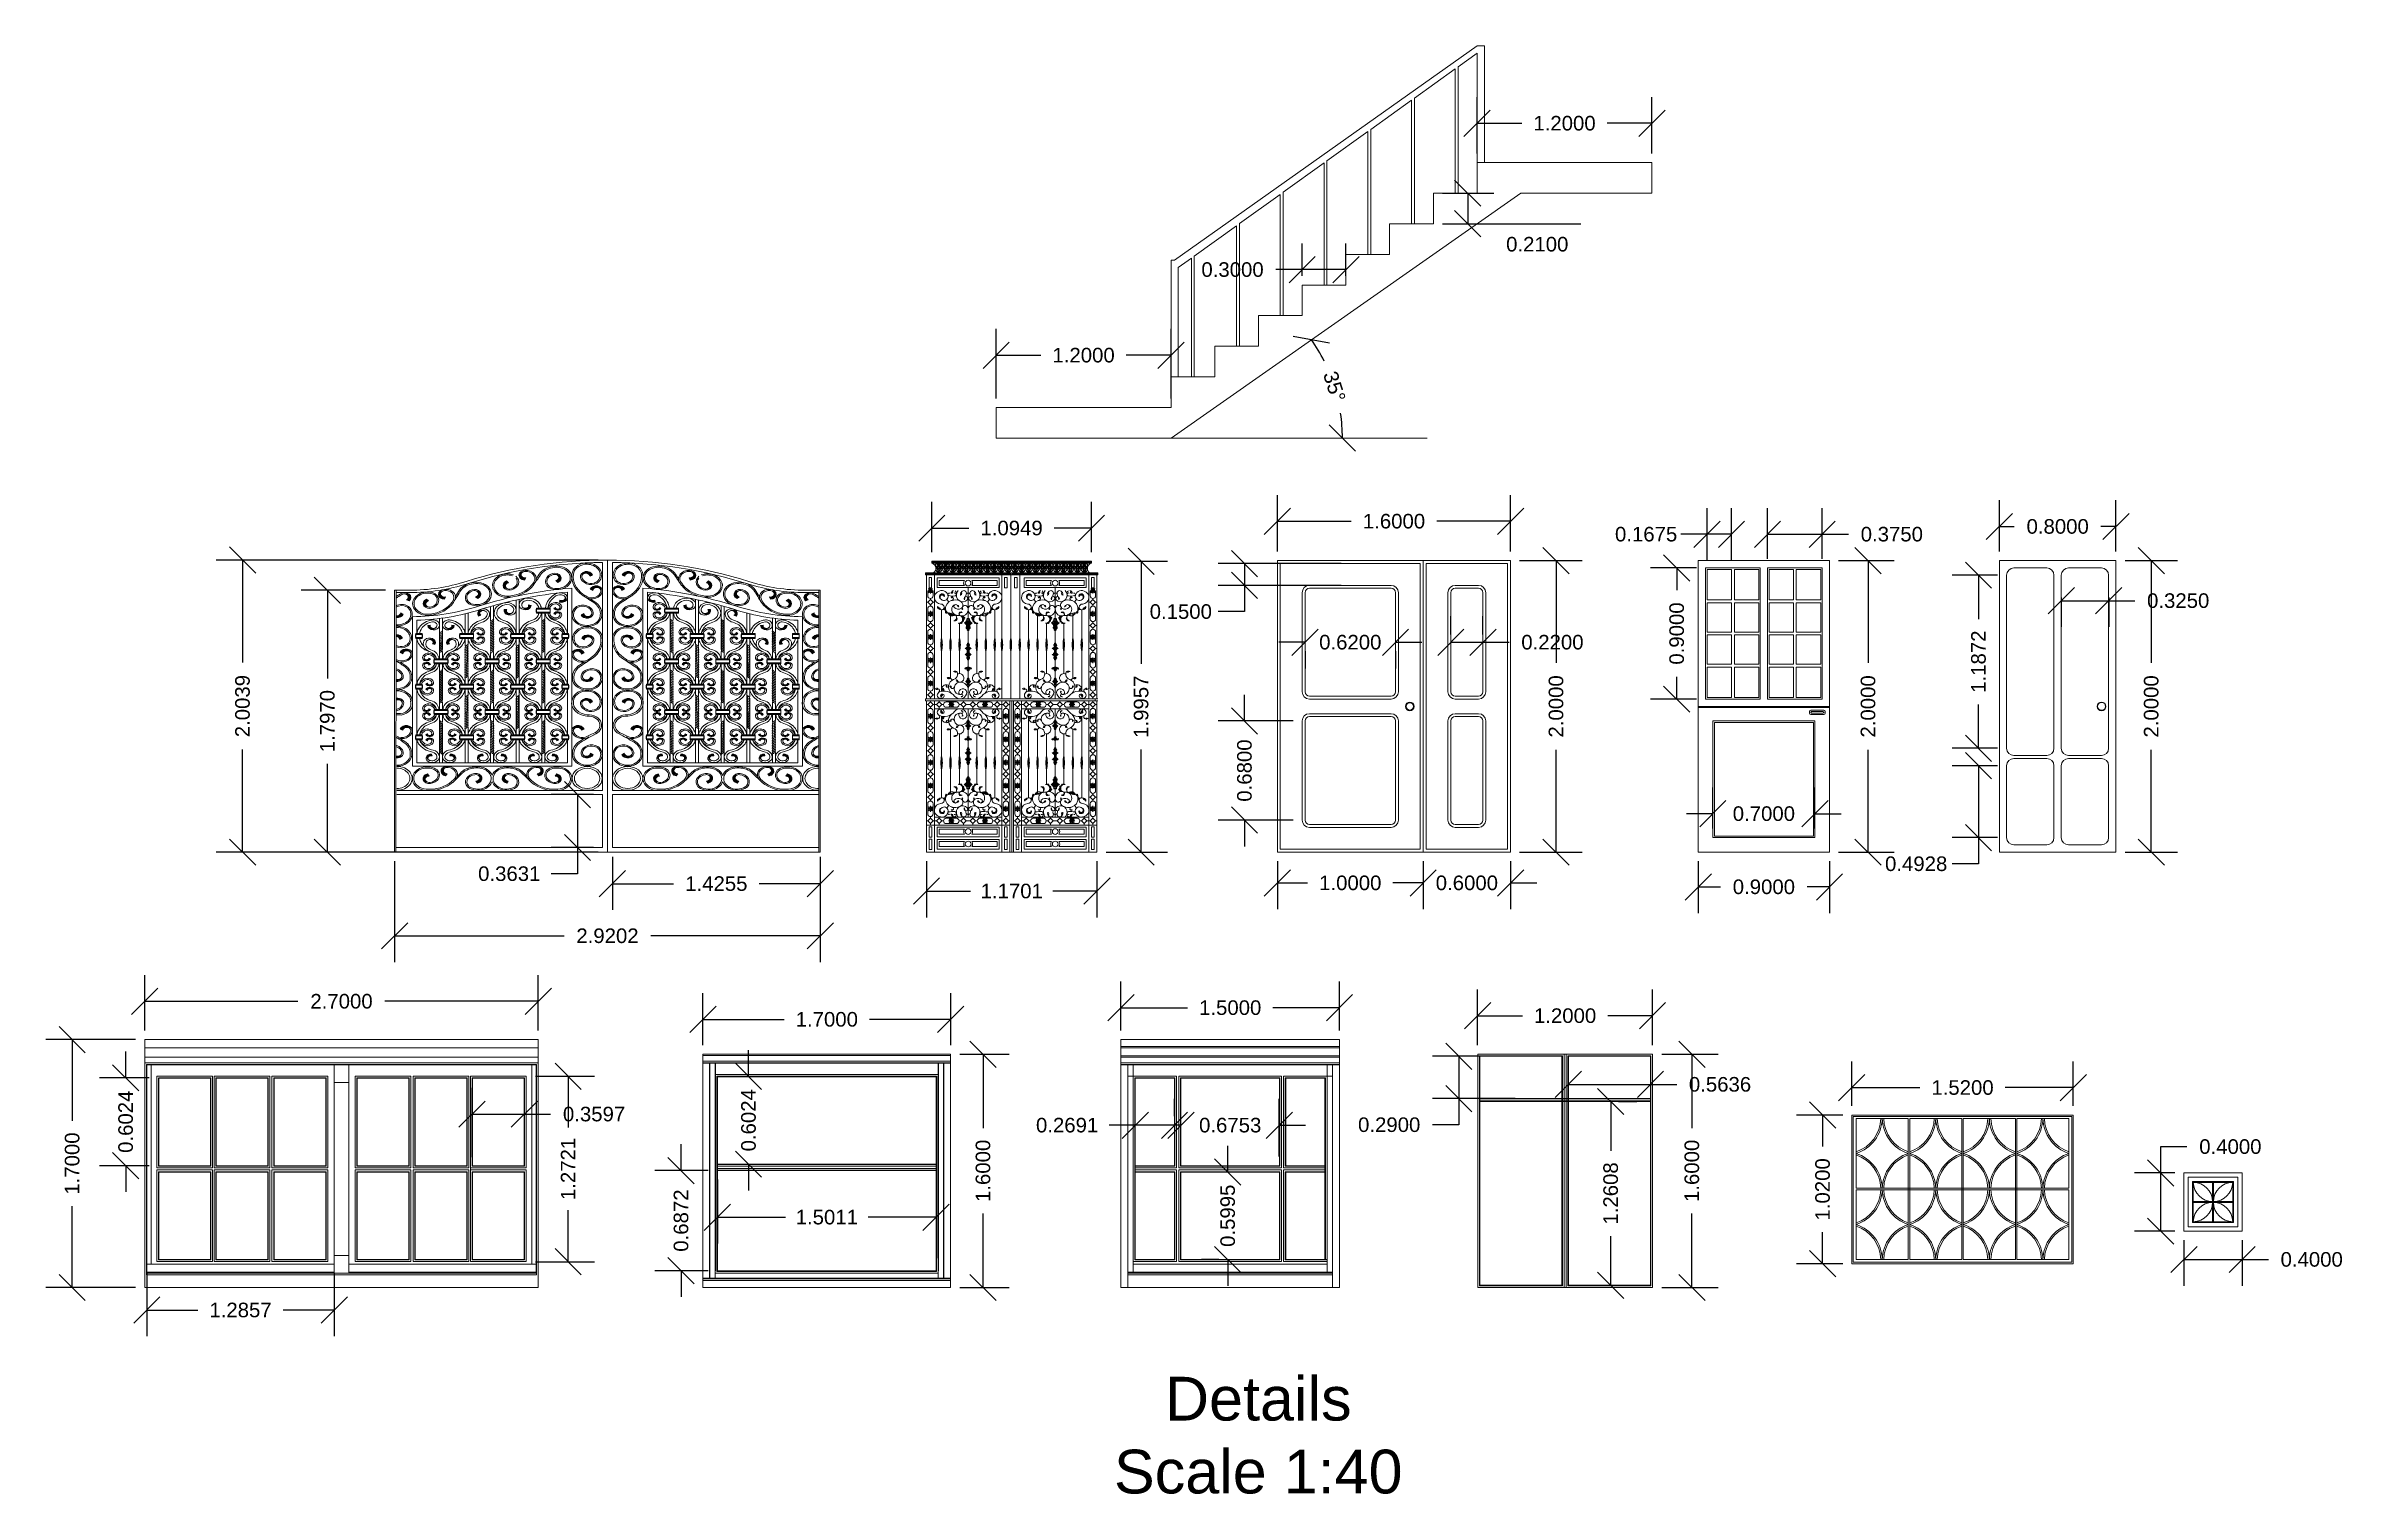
# Model space of a CAD drawing. Header units: inches. Extents: x 16.3 to 32.1, y 12.3 to 22.2.
import ezdxf

# ---------------------------------------------------------------- set-up
doc = ezdxf.new("R2010")
doc.units = ezdxf.units.IN
doc.header["$MEASUREMENT"] = 0
doc.layers.add('wall', color=5, linetype='Continuous')
doc.styles.get("Standard").update_dxf_attribs({"font": 'arial.ttf'})
doc.dimstyles.get("Standard").update_dxf_attribs({"dimtxt": 0.1, "dimasz": 0.18, "dimexe": 0.18, "dimexo": 0.0625, "dimgap": 0.09, "dimtad": 0, "dimtoh": 1, "dimdec": 4, "dimzin": 0, "dimdsep": 46, "dimtxsty": 'Standard', "dimblk": 'OBLIQUE', "dimcen": 0.09, "dimadec": 0, "dimazin": 0, "dimtfac": 1, "dimtdec": 4, "dimtofl": 0, "dimtmove": 0, "dimatfit": 3, "dimldrblk": 'OBLIQUE', "dimfxl": 1, "dimtolj": 1, "dimtzin": 0, "dimarcsym": 0})

msp = doc.modelspace()

# ---------------------------------------------------------------- texts
at = {"lineweight": 9, "insert": (24.66654, 12.65808), "char_height": 0.3, "attachment_point": 5}
msp.add_mtext_dynamic_manual_height_columns('Details\\PScale 1:40', width=4.6229578, gutter_width=1, heights=[0], dxfattribs=at)

# ---------------------------------------------------------------- blocks, each defined once
blk = doc.blocks.new('_Oblique')
at = {"color": 0, "linetype": 'ByBlock', "lineweight": -2}
blk.add_line((-0.5, -0.5), (0.5, 0.5), dxfattribs=at)
blk = doc.blocks.new('*D2')
at = {"color": 0, "lineweight": -2, "transparency": 16777216}
for p, q in [((20.138, 18.663), (17.517, 18.663)), ((17.697, 18.663), (17.697, 17.96)), ((17.697, 16.659), (17.697, 17.363)), ((20.138, 16.659), (17.517, 16.659))]:
    blk.add_line(p, q, dxfattribs=at)
at = {"layer": 'Defpoints', "color": 0, "lineweight": 9, "transparency": 16777216}
for p in [(17.697, 18.663), (20.201, 18.663), (20.201, 16.659)]:
    blk.add_point(p, dxfattribs=at)
at = {"color": 0, "lineweight": -2, "transparency": 16777216, "xscale": 0.18, "yscale": 0.18, "zscale": 0.18}
for p, rotation in [((17.697, 18.663), 90), ((17.697, 16.659), 270)]:
    blk.add_blockref('_Oblique', p, dxfattribs=dict(at, rotation=rotation))
at = {"color": 0, "lineweight": 9, "transparency": 16777216, "insert": (17.697, 17.661), "char_height": 0.1, "attachment_point": 5, "rotation": 90}
blk.add_mtext('\\A1;2.0039', dxfattribs=at)
blk = doc.blocks.new('*D3')
at = {"color": 0, "lineweight": -2, "transparency": 16777216}
for p, q in [((18.678, 18.456), (18.099, 18.456)), ((18.279, 18.456), (18.279, 17.85)), ((18.279, 16.659), (18.279, 17.265)), ((18.678, 16.659), (18.099, 16.659))]:
    blk.add_line(p, q, dxfattribs=at)
at = {"layer": 'Defpoints', "color": 0, "lineweight": 9, "transparency": 16777216}
for p in [(18.279, 18.456), (18.74, 18.456), (18.74, 16.659)]:
    blk.add_point(p, dxfattribs=at)
at = {"color": 0, "lineweight": -2, "transparency": 16777216, "xscale": 0.18, "yscale": 0.18, "zscale": 0.18}
for p, rotation in [((18.279, 18.456), 90), ((18.279, 16.659), 270)]:
    blk.add_blockref('_Oblique', p, dxfattribs=dict(at, rotation=rotation))
at = {"color": 0, "lineweight": 9, "transparency": 16777216, "insert": (18.279, 17.558), "char_height": 0.1, "attachment_point": 5, "rotation": 90}
blk.add_mtext('\\A1;1.7970', dxfattribs=at)
blk = doc.blocks.new('*D4')
at = {"color": 0, "lineweight": -2, "transparency": 16777216}
for p, q in [((20.104, 17.054), (19.815, 17.054)), ((19.995, 17.054), (19.995, 16.691)), ((20.104, 16.691), (19.815, 16.691)), ((19.995, 16.691), (19.995, 16.511)), ((19.995, 16.511), (19.815, 16.511))]:
    blk.add_line(p, q, dxfattribs=at)
at = {"layer": 'Defpoints', "color": 0, "lineweight": 9, "transparency": 16777216}
for p in [(20.166, 17.054), (19.995, 16.691), (20.166, 16.691)]:
    blk.add_point(p, dxfattribs=at)
at = {"color": 0, "lineweight": -2, "transparency": 16777216, "xscale": 0.18, "yscale": 0.18, "zscale": 0.18}
for p, rotation in [((19.995, 17.054), 90), ((19.995, 16.691), 270)]:
    blk.add_blockref('_Oblique', p, dxfattribs=dict(at, rotation=rotation))
at = {"color": 0, "lineweight": 9, "transparency": 16777216, "insert": (19.527, 16.511), "char_height": 0.1, "attachment_point": 5}
blk.add_mtext('\\A1;0.3631', dxfattribs=at)
blk = doc.blocks.new('*D5')
at = {"color": 0, "lineweight": -2, "transparency": 16777216}
for p, q in [((23.622, 18.655), (24.043, 18.655)), ((23.863, 18.655), (23.863, 17.95)), ((23.863, 16.659), (23.863, 17.364)), ((23.622, 16.659), (24.043, 16.659))]:
    blk.add_line(p, q, dxfattribs=at)
at = {"layer": 'Defpoints', "color": 0, "lineweight": 9, "transparency": 16777216}
for p in [(23.56, 18.655), (23.863, 18.655), (23.56, 16.659)]:
    blk.add_point(p, dxfattribs=at)
at = {"color": 0, "lineweight": -2, "transparency": 16777216, "xscale": 0.18, "yscale": 0.18, "zscale": 0.18}
for p, rotation in [((23.863, 18.655), 90), ((23.863, 16.659), 270)]:
    blk.add_blockref('_Oblique', p, dxfattribs=dict(at, rotation=rotation))
at = {"color": 0, "lineweight": 9, "transparency": 16777216, "insert": (23.863, 17.657), "char_height": 0.1, "attachment_point": 5, "rotation": 90}
blk.add_mtext('\\A1;1.9957', dxfattribs=at)
blk = doc.blocks.new('*D6')
at = {"color": 0, "lineweight": -2, "transparency": 16777216}
for p, q in [((18.74, 16.597), (18.74, 15.905)), ((21.661, 16.597), (21.661, 15.905)), ((18.74, 16.085), (19.903, 16.085)), ((21.661, 16.085), (20.498, 16.085))]:
    blk.add_line(p, q, dxfattribs=at)
at = {"layer": 'Defpoints', "color": 0, "lineweight": 9, "transparency": 16777216}
for p in [(18.74, 16.659), (21.661, 16.659), (18.74, 16.085)]:
    blk.add_point(p, dxfattribs=at)
at = {"color": 0, "lineweight": -2, "transparency": 16777216, "xscale": 0.18, "yscale": 0.18, "zscale": 0.18, "rotation": 180}
blk.add_blockref('_Oblique', (18.74, 16.085), dxfattribs=at)
at = {"color": 0, "lineweight": -2, "transparency": 16777216, "xscale": 0.18, "yscale": 0.18, "zscale": 0.18}
blk.add_blockref('_Oblique', (21.661, 16.085), dxfattribs=at)
at = {"color": 0, "lineweight": 9, "transparency": 16777216, "insert": (20.201, 16.085), "char_height": 0.1, "attachment_point": 5}
blk.add_mtext('\\A1;2.9202', dxfattribs=at)
blk = doc.blocks.new('*D7')
at = {"color": 0, "lineweight": -2, "transparency": 16777216}
for p, q in [((20.235, 16.628), (20.235, 16.263)), ((21.661, 16.628), (21.661, 16.263)), ((20.235, 16.443), (20.655, 16.443)), ((21.661, 16.443), (21.241, 16.443))]:
    blk.add_line(p, q, dxfattribs=at)
at = {"layer": 'Defpoints', "color": 0, "lineweight": 9, "transparency": 16777216}
for p in [(20.235, 16.691), (21.661, 16.691), (21.661, 16.443)]:
    blk.add_point(p, dxfattribs=at)
at = {"color": 0, "lineweight": -2, "transparency": 16777216, "xscale": 0.18, "yscale": 0.18, "zscale": 0.18, "rotation": 180}
blk.add_blockref('_Oblique', (20.235, 16.443), dxfattribs=at)
at = {"color": 0, "lineweight": -2, "transparency": 16777216, "xscale": 0.18, "yscale": 0.18, "zscale": 0.18}
blk.add_blockref('_Oblique', (21.661, 16.443), dxfattribs=at)
at = {"color": 0, "lineweight": 9, "transparency": 16777216, "insert": (20.948, 16.443), "char_height": 0.1, "attachment_point": 5}
blk.add_mtext('\\A1;1.4255', dxfattribs=at)
blk = doc.blocks.new('*D8')
at = {"color": 0, "lineweight": -2, "transparency": 16777216}
for p, q in [((22.39, 16.597), (22.39, 16.212)), ((23.56, 16.597), (23.56, 16.212)), ((22.39, 16.392), (22.691, 16.392)), ((23.56, 16.392), (23.258, 16.392))]:
    blk.add_line(p, q, dxfattribs=at)
at = {"layer": 'Defpoints', "color": 0, "lineweight": 9, "transparency": 16777216}
for p in [(22.39, 16.659), (23.56, 16.659), (23.56, 16.392)]:
    blk.add_point(p, dxfattribs=at)
at = {"color": 0, "lineweight": -2, "transparency": 16777216, "xscale": 0.18, "yscale": 0.18, "zscale": 0.18, "rotation": 180}
blk.add_blockref('_Oblique', (22.39, 16.392), dxfattribs=at)
at = {"color": 0, "lineweight": -2, "transparency": 16777216, "xscale": 0.18, "yscale": 0.18, "zscale": 0.18}
blk.add_blockref('_Oblique', (23.56, 16.392), dxfattribs=at)
at = {"color": 0, "lineweight": 9, "transparency": 16777216, "insert": (22.975, 16.392), "char_height": 0.1, "attachment_point": 5}
blk.add_mtext('\\A1;1.1701', dxfattribs=at)
blk = doc.blocks.new('*D9')
at = {"color": 0, "lineweight": -2, "transparency": 16777216}
for p, q in [((22.427, 18.717), (22.427, 19.062)), ((23.522, 18.717), (23.522, 19.062)), ((22.427, 18.882), (22.681, 18.882)), ((23.522, 18.882), (23.267, 18.882))]:
    blk.add_line(p, q, dxfattribs=at)
at = {"layer": 'Defpoints', "color": 0, "lineweight": 9, "transparency": 16777216}
for p in [(23.522, 18.882), (22.427, 18.655), (23.522, 18.655)]:
    blk.add_point(p, dxfattribs=at)
at = {"color": 0, "lineweight": -2, "transparency": 16777216, "xscale": 0.18, "yscale": 0.18, "zscale": 0.18, "rotation": 180}
blk.add_blockref('_Oblique', (22.427, 18.882), dxfattribs=at)
at = {"color": 0, "lineweight": -2, "transparency": 16777216, "xscale": 0.18, "yscale": 0.18, "zscale": 0.18}
blk.add_blockref('_Oblique', (23.522, 18.882), dxfattribs=at)
at = {"color": 0, "lineweight": 9, "transparency": 16777216, "insert": (22.974, 18.882), "char_height": 0.1, "attachment_point": 5}
blk.add_mtext('\\A1;1.0949', dxfattribs=at)
blk = doc.blocks.new('*D10')
at = {"color": 0, "lineweight": -2, "transparency": 16777216}
for p, q in [((26.46, 18.659), (26.89, 18.659)), ((26.71, 18.659), (26.71, 17.957)), ((26.71, 16.659), (26.71, 17.361)), ((26.46, 16.659), (26.89, 16.659))]:
    blk.add_line(p, q, dxfattribs=at)
at = {"layer": 'Defpoints', "color": 0, "lineweight": 9, "transparency": 16777216}
for p in [(26.398, 18.659), (26.398, 16.659), (26.71, 16.659)]:
    blk.add_point(p, dxfattribs=at)
at = {"color": 0, "lineweight": -2, "transparency": 16777216, "xscale": 0.18, "yscale": 0.18, "zscale": 0.18}
for p, rotation in [((26.71, 18.659), 90), ((26.71, 16.659), 270)]:
    blk.add_blockref('_Oblique', p, dxfattribs=dict(at, rotation=rotation))
at = {"color": 0, "lineweight": 9, "transparency": 16777216, "insert": (26.71, 17.659), "char_height": 0.1, "attachment_point": 5, "rotation": 90}
blk.add_mtext('\\A1;2.0000', dxfattribs=at)
blk = doc.blocks.new('*D11')
at = {"color": 0, "lineweight": -2, "transparency": 16777216}
for p, q in [((24.798, 18.722), (24.798, 19.109)), ((26.398, 18.722), (26.398, 19.109)), ((24.798, 18.929), (25.305, 18.929)), ((26.398, 18.929), (25.891, 18.929))]:
    blk.add_line(p, q, dxfattribs=at)
at = {"layer": 'Defpoints', "color": 0, "lineweight": 9, "transparency": 16777216}
for p in [(26.398, 18.929), (24.798, 18.659), (26.398, 18.659)]:
    blk.add_point(p, dxfattribs=at)
at = {"color": 0, "lineweight": -2, "transparency": 16777216, "xscale": 0.18, "yscale": 0.18, "zscale": 0.18, "rotation": 180}
blk.add_blockref('_Oblique', (24.798, 18.929), dxfattribs=at)
at = {"color": 0, "lineweight": -2, "transparency": 16777216, "xscale": 0.18, "yscale": 0.18, "zscale": 0.18}
blk.add_blockref('_Oblique', (26.398, 18.929), dxfattribs=at)
at = {"color": 0, "lineweight": 9, "transparency": 16777216, "insert": (25.598, 18.929), "char_height": 0.1, "attachment_point": 5}
blk.add_mtext('\\A1;1.6000', dxfattribs=at)
blk = doc.blocks.new('*D12')
at = {"color": 0, "lineweight": -2, "transparency": 16777216}
for p, q in [((24.988, 18.099), (24.808, 18.099)), ((24.988, 18.037), (24.988, 17.919)), ((25.608, 18.099), (25.788, 18.099)), ((25.608, 18.037), (25.608, 17.919))]:
    blk.add_line(p, q, dxfattribs=at)
at = {"layer": 'Defpoints', "color": 0, "lineweight": 9, "transparency": 16777216}
for p in [(24.988, 18.099), (25.608, 18.099), (25.608, 18.099)]:
    blk.add_point(p, dxfattribs=at)
at = {"color": 0, "lineweight": -2, "transparency": 16777216, "xscale": 0.18, "yscale": 0.18, "zscale": 0.18}
blk.add_blockref('_Oblique', (24.988, 18.099), dxfattribs=at)
at = {"color": 0, "lineweight": -2, "transparency": 16777216, "xscale": 0.18, "yscale": 0.18, "zscale": 0.18, "rotation": 180}
blk.add_blockref('_Oblique', (25.608, 18.099), dxfattribs=at)
at = {"color": 0, "lineweight": 9, "transparency": 16777216, "insert": (25.298, 18.099), "char_height": 0.1, "attachment_point": 5}
blk.add_mtext('\\A1;0.6200', dxfattribs=at)
blk = doc.blocks.new('*D13')
at = {"color": 0, "lineweight": -2, "transparency": 16777216}
for p, q in [((25.988, 18.153), (25.988, 18.279)), ((26.208, 18.153), (26.208, 18.279)), ((25.988, 18.099), (26.208, 18.099)), ((26.208, 18.099), (26.388, 18.099))]:
    blk.add_line(p, q, dxfattribs=at)
at = {"layer": 'Defpoints', "color": 0, "lineweight": 9, "transparency": 16777216}
for p in [(25.988, 18.09), (26.208, 18.099), (26.208, 18.09)]:
    blk.add_point(p, dxfattribs=at)
at = {"color": 0, "lineweight": -2, "transparency": 16777216, "xscale": 0.18, "yscale": 0.18, "zscale": 0.18, "rotation": 180}
blk.add_blockref('_Oblique', (25.988, 18.099), dxfattribs=at)
at = {"color": 0, "lineweight": -2, "transparency": 16777216, "xscale": 0.18, "yscale": 0.18, "zscale": 0.18}
blk.add_blockref('_Oblique', (26.208, 18.099), dxfattribs=at)
at = {"color": 0, "lineweight": 9, "transparency": 16777216, "insert": (26.685, 18.099), "char_height": 0.1, "attachment_point": 5}
blk.add_mtext('\\A1;0.2200', dxfattribs=at)
blk = doc.blocks.new('*D14')
at = {"color": 0, "lineweight": -2, "transparency": 16777216}
for p, q in [((24.798, 16.597), (24.798, 16.268)), ((25.798, 16.597), (25.798, 16.268)), ((24.798, 16.448), (25.005, 16.448)), ((25.798, 16.448), (25.591, 16.448))]:
    blk.add_line(p, q, dxfattribs=at)
at = {"layer": 'Defpoints', "color": 0, "lineweight": 9, "transparency": 16777216}
for p in [(24.798, 16.659), (25.798, 16.659), (25.798, 16.448)]:
    blk.add_point(p, dxfattribs=at)
at = {"color": 0, "lineweight": -2, "transparency": 16777216, "xscale": 0.18, "yscale": 0.18, "zscale": 0.18, "rotation": 180}
blk.add_blockref('_Oblique', (24.798, 16.448), dxfattribs=at)
at = {"color": 0, "lineweight": -2, "transparency": 16777216, "xscale": 0.18, "yscale": 0.18, "zscale": 0.18}
blk.add_blockref('_Oblique', (25.798, 16.448), dxfattribs=at)
at = {"color": 0, "lineweight": 9, "transparency": 16777216, "insert": (25.298, 16.448), "char_height": 0.1, "attachment_point": 5}
blk.add_mtext('\\A1;1.0000', dxfattribs=at)
blk = doc.blocks.new('*D15')
at = {"color": 0, "lineweight": -2, "transparency": 16777216}
for p, q in [((25.798, 16.597), (25.798, 16.268)), ((26.398, 16.597), (26.398, 16.268)), ((25.798, 16.448), (25.618, 16.448)), ((26.398, 16.448), (26.578, 16.448))]:
    blk.add_line(p, q, dxfattribs=at)
at = {"layer": 'Defpoints', "color": 0, "lineweight": 9, "transparency": 16777216}
for p in [(25.798, 16.659), (26.398, 16.659), (25.798, 16.448)]:
    blk.add_point(p, dxfattribs=at)
at = {"color": 0, "lineweight": -2, "transparency": 16777216, "xscale": 0.18, "yscale": 0.18, "zscale": 0.18}
blk.add_blockref('_Oblique', (25.798, 16.448), dxfattribs=at)
at = {"color": 0, "lineweight": -2, "transparency": 16777216, "xscale": 0.18, "yscale": 0.18, "zscale": 0.18, "rotation": 180}
blk.add_blockref('_Oblique', (26.398, 16.448), dxfattribs=at)
at = {"color": 0, "lineweight": 9, "transparency": 16777216, "insert": (26.098, 16.448), "char_height": 0.1, "attachment_point": 5}
blk.add_mtext('\\A1;0.6000', dxfattribs=at)
blk = doc.blocks.new('*D16')
at = {"color": 0, "lineweight": -2, "transparency": 16777216}
for p, q in [((24.572, 17.559), (24.572, 17.739)), ((24.905, 17.559), (24.392, 17.559)), ((24.905, 16.879), (24.392, 16.879)), ((24.572, 16.879), (24.572, 16.699))]:
    blk.add_line(p, q, dxfattribs=at)
at = {"layer": 'Defpoints', "color": 0, "lineweight": 9, "transparency": 16777216}
for p in [(24.968, 17.559), (24.572, 16.879), (24.968, 16.879)]:
    blk.add_point(p, dxfattribs=at)
at = {"color": 0, "lineweight": -2, "transparency": 16777216, "xscale": 0.18, "yscale": 0.18, "zscale": 0.18}
for p, rotation in [((24.572, 17.559), 270), ((24.572, 16.879), 90)]:
    blk.add_blockref('_Oblique', p, dxfattribs=dict(at, rotation=rotation))
at = {"color": 0, "lineweight": 9, "transparency": 16777216, "insert": (24.572, 17.219), "char_height": 0.1, "attachment_point": 5, "rotation": 90}
blk.add_mtext('\\A1;0.6800', dxfattribs=at)
blk = doc.blocks.new('*D17')
at = {"color": 0, "lineweight": -2, "transparency": 16777216}
for p, q in [((28.649, 18.659), (29.031, 18.659)), ((28.851, 18.659), (28.851, 17.957)), ((28.851, 16.659), (28.851, 17.361)), ((28.649, 16.659), (29.031, 16.659))]:
    blk.add_line(p, q, dxfattribs=at)
at = {"layer": 'Defpoints', "color": 0, "lineweight": 9, "transparency": 16777216}
for p in [(28.586, 18.659), (28.586, 16.659), (28.851, 16.659)]:
    blk.add_point(p, dxfattribs=at)
at = {"color": 0, "lineweight": -2, "transparency": 16777216, "xscale": 0.18, "yscale": 0.18, "zscale": 0.18}
for p, rotation in [((28.851, 18.659), 90), ((28.851, 16.659), 270)]:
    blk.add_blockref('_Oblique', p, dxfattribs=dict(at, rotation=rotation))
at = {"color": 0, "lineweight": 9, "transparency": 16777216, "insert": (28.851, 17.659), "char_height": 0.1, "attachment_point": 5, "rotation": 90}
blk.add_mtext('\\A1;2.0000', dxfattribs=at)
blk = doc.blocks.new('*D18')
at = {"color": 0, "lineweight": -2, "transparency": 16777216}
for p, q in [((27.686, 16.597), (27.686, 16.241)), ((28.586, 16.597), (28.586, 16.241)), ((27.686, 16.421), (27.839, 16.421)), ((28.586, 16.421), (28.434, 16.421))]:
    blk.add_line(p, q, dxfattribs=at)
at = {"layer": 'Defpoints', "color": 0, "lineweight": 9, "transparency": 16777216}
for p in [(27.686, 16.659), (28.586, 16.659), (28.586, 16.421)]:
    blk.add_point(p, dxfattribs=at)
at = {"color": 0, "lineweight": -2, "transparency": 16777216, "xscale": 0.18, "yscale": 0.18, "zscale": 0.18, "rotation": 180}
blk.add_blockref('_Oblique', (27.686, 16.421), dxfattribs=at)
at = {"color": 0, "lineweight": -2, "transparency": 16777216, "xscale": 0.18, "yscale": 0.18, "zscale": 0.18}
blk.add_blockref('_Oblique', (28.586, 16.421), dxfattribs=at)
at = {"color": 0, "lineweight": 9, "transparency": 16777216, "insert": (28.136, 16.421), "char_height": 0.1, "attachment_point": 5}
blk.add_mtext('\\A1;0.9000', dxfattribs=at)
blk = doc.blocks.new('*D19')
at = {"color": 0, "lineweight": -2, "transparency": 16777216}
for p, q in [((27.786, 16.822), (27.786, 17.103)), ((28.486, 16.822), (28.486, 17.103)), ((27.786, 16.923), (27.606, 16.923)), ((28.486, 16.923), (28.666, 16.923))]:
    blk.add_line(p, q, dxfattribs=at)
at = {"layer": 'Defpoints', "color": 0, "lineweight": 9, "transparency": 16777216}
for p in [(28.486, 16.923), (27.786, 16.759), (28.486, 16.759)]:
    blk.add_point(p, dxfattribs=at)
at = {"color": 0, "lineweight": -2, "transparency": 16777216, "xscale": 0.18, "yscale": 0.18, "zscale": 0.18}
blk.add_blockref('_Oblique', (27.786, 16.923), dxfattribs=at)
at = {"color": 0, "lineweight": -2, "transparency": 16777216, "xscale": 0.18, "yscale": 0.18, "zscale": 0.18, "rotation": 180}
blk.add_blockref('_Oblique', (28.486, 16.923), dxfattribs=at)
at = {"color": 0, "lineweight": 9, "transparency": 16777216, "insert": (28.136, 16.923), "char_height": 0.1, "attachment_point": 5}
blk.add_mtext('\\A1;0.7000', dxfattribs=at)
blk = doc.blocks.new('*D20')
at = {"color": 0, "lineweight": -2, "transparency": 16777216}
for p, q in [((27.674, 18.609), (27.358, 18.609)), ((27.538, 18.609), (27.538, 18.457)), ((27.538, 17.709), (27.538, 17.862)), ((27.674, 17.709), (27.358, 17.709))]:
    blk.add_line(p, q, dxfattribs=at)
at = {"layer": 'Defpoints', "color": 0, "lineweight": 9, "transparency": 16777216}
for p in [(27.736, 18.609), (27.538, 17.709), (27.736, 17.709)]:
    blk.add_point(p, dxfattribs=at)
at = {"color": 0, "lineweight": -2, "transparency": 16777216, "xscale": 0.18, "yscale": 0.18, "zscale": 0.18}
for p, rotation in [((27.538, 18.609), 90), ((27.538, 17.709), 270)]:
    blk.add_blockref('_Oblique', p, dxfattribs=dict(at, rotation=rotation))
at = {"color": 0, "lineweight": 9, "transparency": 16777216, "insert": (27.538, 18.159), "char_height": 0.1, "attachment_point": 5, "rotation": 90}
blk.add_mtext('\\A1;0.9000', dxfattribs=at)
blk = doc.blocks.new('*D21')
at = {"color": 0, "lineweight": -2, "transparency": 16777216}
for p, q in [((28.161, 18.672), (28.161, 19.02)), ((28.536, 18.672), (28.536, 19.02)), ((28.161, 18.84), (28.536, 18.84)), ((28.536, 18.84), (28.716, 18.84))]:
    blk.add_line(p, q, dxfattribs=at)
at = {"layer": 'Defpoints', "color": 0, "lineweight": 9, "transparency": 16777216}
for p in [(28.536, 18.84), (28.161, 18.609), (28.536, 18.609)]:
    blk.add_point(p, dxfattribs=at)
at = {"color": 0, "lineweight": -2, "transparency": 16777216, "xscale": 0.18, "yscale": 0.18, "zscale": 0.18, "rotation": 180}
blk.add_blockref('_Oblique', (28.161, 18.84), dxfattribs=at)
at = {"color": 0, "lineweight": -2, "transparency": 16777216, "xscale": 0.18, "yscale": 0.18, "zscale": 0.18}
blk.add_blockref('_Oblique', (28.536, 18.84), dxfattribs=at)
at = {"color": 0, "lineweight": 9, "transparency": 16777216, "insert": (29.014, 18.84), "char_height": 0.1, "attachment_point": 5}
blk.add_mtext('\\A1;0.3750', dxfattribs=at)
blk = doc.blocks.new('*D22')
at = {"color": 0, "lineweight": -2, "transparency": 16777216}
for p, q in [((27.746, 18.662), (27.746, 19.02)), ((27.914, 18.662), (27.914, 19.02)), ((27.746, 18.84), (27.566, 18.84)), ((27.914, 18.84), (27.746, 18.84))]:
    blk.add_line(p, q, dxfattribs=at)
at = {"layer": 'Defpoints', "color": 0, "lineweight": 9, "transparency": 16777216}
for p in [(27.746, 18.84), (27.746, 18.599), (27.914, 18.599)]:
    blk.add_point(p, dxfattribs=at)
at = {"color": 0, "lineweight": -2, "transparency": 16777216, "xscale": 0.18, "yscale": 0.18, "zscale": 0.18, "rotation": 180}
blk.add_blockref('_Oblique', (27.746, 18.84), dxfattribs=at)
at = {"color": 0, "lineweight": -2, "transparency": 16777216, "xscale": 0.18, "yscale": 0.18, "zscale": 0.18}
blk.add_blockref('_Oblique', (27.914, 18.84), dxfattribs=at)
at = {"color": 0, "lineweight": 9, "transparency": 16777216, "insert": (27.328, 18.84), "char_height": 0.1, "attachment_point": 5}
blk.add_mtext('\\A1;0.1675', dxfattribs=at)
blk = doc.blocks.new('*D23')
at = {"color": 0, "lineweight": -2, "transparency": 16777216}
for p, q in [((30.614, 18.659), (30.974, 18.659)), ((30.794, 18.659), (30.794, 17.957)), ((30.794, 16.659), (30.794, 17.361)), ((30.614, 16.659), (30.974, 16.659))]:
    blk.add_line(p, q, dxfattribs=at)
at = {"layer": 'Defpoints', "color": 0, "lineweight": 9, "transparency": 16777216}
for p in [(30.552, 18.659), (30.552, 16.659), (30.794, 16.659)]:
    blk.add_point(p, dxfattribs=at)
at = {"color": 0, "lineweight": -2, "transparency": 16777216, "xscale": 0.18, "yscale": 0.18, "zscale": 0.18}
for p, rotation in [((30.794, 18.659), 90), ((30.794, 16.659), 270)]:
    blk.add_blockref('_Oblique', p, dxfattribs=dict(at, rotation=rotation))
at = {"color": 0, "lineweight": 9, "transparency": 16777216, "insert": (30.794, 17.659), "char_height": 0.1, "attachment_point": 5, "rotation": 90}
blk.add_mtext('\\A1;2.0000', dxfattribs=at)
blk = doc.blocks.new('*D24')
at = {"color": 0, "lineweight": -2, "transparency": 16777216}
for p, q in [((29.752, 18.722), (29.752, 19.073)), ((30.552, 18.722), (30.552, 19.073)), ((29.752, 18.893), (29.854, 18.893)), ((30.552, 18.893), (30.449, 18.893))]:
    blk.add_line(p, q, dxfattribs=at)
at = {"layer": 'Defpoints', "color": 0, "lineweight": 9, "transparency": 16777216}
for p in [(30.552, 18.893), (29.752, 18.659), (30.552, 18.659)]:
    blk.add_point(p, dxfattribs=at)
at = {"color": 0, "lineweight": -2, "transparency": 16777216, "xscale": 0.18, "yscale": 0.18, "zscale": 0.18, "rotation": 180}
blk.add_blockref('_Oblique', (29.752, 18.893), dxfattribs=at)
at = {"color": 0, "lineweight": -2, "transparency": 16777216, "xscale": 0.18, "yscale": 0.18, "zscale": 0.18}
blk.add_blockref('_Oblique', (30.552, 18.893), dxfattribs=at)
at = {"color": 0, "lineweight": 9, "transparency": 16777216, "insert": (30.152, 18.893), "char_height": 0.1, "attachment_point": 5}
blk.add_mtext('\\A1;0.8000', dxfattribs=at)
blk = doc.blocks.new('*D25')
at = {"color": 0, "lineweight": -2, "transparency": 16777216}
for p, q in [((30.177, 18.406), (30.177, 18.204)), ((30.177, 18.384), (30.502, 18.384)), ((30.502, 18.406), (30.502, 18.204)), ((30.502, 18.384), (30.682, 18.384))]:
    blk.add_line(p, q, dxfattribs=at)
at = {"layer": 'Defpoints', "color": 0, "lineweight": 9, "transparency": 16777216}
for p in [(30.177, 18.468), (30.502, 18.468), (30.502, 18.384)]:
    blk.add_point(p, dxfattribs=at)
at = {"color": 0, "lineweight": -2, "transparency": 16777216, "xscale": 0.18, "yscale": 0.18, "zscale": 0.18, "rotation": 180}
blk.add_blockref('_Oblique', (30.177, 18.384), dxfattribs=at)
at = {"color": 0, "lineweight": -2, "transparency": 16777216, "xscale": 0.18, "yscale": 0.18, "zscale": 0.18}
blk.add_blockref('_Oblique', (30.502, 18.384), dxfattribs=at)
at = {"color": 0, "lineweight": 9, "transparency": 16777216, "insert": (30.979, 18.384), "char_height": 0.1, "attachment_point": 5}
blk.add_mtext('\\A1;0.3250', dxfattribs=at)
blk = doc.blocks.new('*D26')
at = {"color": 0, "lineweight": -2, "transparency": 16777216}
for p, q in [((29.739, 18.559), (29.429, 18.559)), ((29.609, 18.559), (29.609, 18.258)), ((29.609, 17.372), (29.609, 17.673)), ((29.739, 17.372), (29.429, 17.372))]:
    blk.add_line(p, q, dxfattribs=at)
at = {"layer": 'Defpoints', "color": 0, "lineweight": 9, "transparency": 16777216}
for p in [(29.802, 18.559), (29.609, 17.372), (29.802, 17.372)]:
    blk.add_point(p, dxfattribs=at)
at = {"color": 0, "lineweight": -2, "transparency": 16777216, "xscale": 0.18, "yscale": 0.18, "zscale": 0.18}
for p, rotation in [((29.609, 18.559), 90), ((29.609, 17.372), 270)]:
    blk.add_blockref('_Oblique', p, dxfattribs=dict(at, rotation=rotation))
at = {"color": 0, "lineweight": 9, "transparency": 16777216, "insert": (29.609, 17.966), "char_height": 0.1, "attachment_point": 5, "rotation": 90}
blk.add_mtext('\\A1;1.1872', dxfattribs=at)
blk = doc.blocks.new('*D27')
at = {"color": 0, "lineweight": -2, "transparency": 16777216}
for p, q in [((29.739, 17.252), (29.429, 17.252)), ((29.609, 17.252), (29.609, 16.759)), ((29.739, 16.759), (29.429, 16.759)), ((29.609, 16.759), (29.609, 16.579)), ((29.609, 16.579), (29.429, 16.579))]:
    blk.add_line(p, q, dxfattribs=at)
at = {"layer": 'Defpoints', "color": 0, "lineweight": 9, "transparency": 16777216}
for p in [(29.802, 17.252), (29.609, 16.759), (29.802, 16.759)]:
    blk.add_point(p, dxfattribs=at)
at = {"color": 0, "lineweight": -2, "transparency": 16777216, "xscale": 0.18, "yscale": 0.18, "zscale": 0.18}
for p, rotation in [((29.609, 17.252), 90), ((29.609, 16.759), 270)]:
    blk.add_blockref('_Oblique', p, dxfattribs=dict(at, rotation=rotation))
at = {"color": 0, "lineweight": 9, "transparency": 16777216, "insert": (29.181, 16.579), "char_height": 0.1, "attachment_point": 5}
blk.add_mtext('\\A1;0.4928', dxfattribs=at)
blk = doc.blocks.new('*D28')
at = {"color": 0, "lineweight": -2, "transparency": 16777216}
for p, q in [((17.026, 15.436), (17.026, 15.816)), ((19.726, 15.436), (19.726, 15.816)), ((17.026, 15.636), (18.077, 15.636)), ((19.726, 15.636), (18.674, 15.636))]:
    blk.add_line(p, q, dxfattribs=at)
at = {"layer": 'Defpoints', "color": 0, "lineweight": 9, "transparency": 16777216}
for p in [(19.726, 15.636), (17.026, 15.373), (19.726, 15.373)]:
    blk.add_point(p, dxfattribs=at)
at = {"color": 0, "lineweight": -2, "transparency": 16777216, "xscale": 0.18, "yscale": 0.18, "zscale": 0.18, "rotation": 180}
blk.add_blockref('_Oblique', (17.026, 15.636), dxfattribs=at)
at = {"color": 0, "lineweight": -2, "transparency": 16777216, "xscale": 0.18, "yscale": 0.18, "zscale": 0.18}
blk.add_blockref('_Oblique', (19.726, 15.636), dxfattribs=at)
at = {"color": 0, "lineweight": 9, "transparency": 16777216, "insert": (18.376, 15.636), "char_height": 0.1, "attachment_point": 5}
blk.add_mtext('\\A1;2.7000', dxfattribs=at)
blk = doc.blocks.new('*D29')
at = {"color": 0, "lineweight": -2, "transparency": 16777216}
for p, q in [((17.04, 13.77), (17.04, 13.338)), ((18.326, 13.77), (18.326, 13.338)), ((17.04, 13.518), (17.39, 13.518)), ((18.326, 13.518), (17.976, 13.518))]:
    blk.add_line(p, q, dxfattribs=at)
at = {"layer": 'Defpoints', "color": 0, "lineweight": 9, "transparency": 16777216}
for p in [(17.04, 13.833), (18.326, 13.833), (18.326, 13.518)]:
    blk.add_point(p, dxfattribs=at)
at = {"color": 0, "lineweight": -2, "transparency": 16777216, "xscale": 0.18, "yscale": 0.18, "zscale": 0.18, "rotation": 180}
blk.add_blockref('_Oblique', (17.04, 13.518), dxfattribs=at)
at = {"color": 0, "lineweight": -2, "transparency": 16777216, "xscale": 0.18, "yscale": 0.18, "zscale": 0.18}
blk.add_blockref('_Oblique', (18.326, 13.518), dxfattribs=at)
at = {"color": 0, "lineweight": 9, "transparency": 16777216, "insert": (17.683, 13.518), "char_height": 0.1, "attachment_point": 5}
blk.add_mtext('\\A1;1.2857', dxfattribs=at)
blk = doc.blocks.new('*D30')
at = {"color": 0, "lineweight": -2, "transparency": 16777216}
for p, q in [((19.706, 15.122), (20.111, 15.122)), ((19.931, 15.122), (19.931, 14.77)), ((19.931, 13.85), (19.931, 14.203)), ((19.706, 13.85), (20.111, 13.85))]:
    blk.add_line(p, q, dxfattribs=at)
at = {"layer": 'Defpoints', "color": 0, "lineweight": 9, "transparency": 16777216}
for p in [(19.643, 15.122), (19.643, 13.85), (19.931, 13.85)]:
    blk.add_point(p, dxfattribs=at)
at = {"color": 0, "lineweight": -2, "transparency": 16777216, "xscale": 0.18, "yscale": 0.18, "zscale": 0.18}
for p, rotation in [((19.931, 15.122), 90), ((19.931, 13.85), 270)]:
    blk.add_blockref('_Oblique', p, dxfattribs=dict(at, rotation=rotation))
at = {"color": 0, "lineweight": 9, "transparency": 16777216, "insert": (19.931, 14.486), "char_height": 0.1, "attachment_point": 5, "rotation": 90}
blk.add_mtext('\\A1;1.2721', dxfattribs=at)
blk = doc.blocks.new('*D31')
at = {"color": 0, "lineweight": -2, "transparency": 16777216}
for p, q in [((19.272, 14.568), (19.272, 15.042)), ((19.631, 14.568), (19.631, 15.042)), ((19.272, 14.862), (19.631, 14.862)), ((19.631, 14.862), (19.811, 14.862))]:
    blk.add_line(p, q, dxfattribs=at)
at = {"layer": 'Defpoints', "color": 0, "lineweight": 9, "transparency": 16777216}
for p in [(19.631, 14.862), (19.272, 14.505), (19.631, 14.505)]:
    blk.add_point(p, dxfattribs=at)
at = {"color": 0, "lineweight": -2, "transparency": 16777216, "xscale": 0.18, "yscale": 0.18, "zscale": 0.18, "rotation": 180}
blk.add_blockref('_Oblique', (19.272, 14.862), dxfattribs=at)
at = {"color": 0, "lineweight": -2, "transparency": 16777216, "xscale": 0.18, "yscale": 0.18, "zscale": 0.18}
blk.add_blockref('_Oblique', (19.631, 14.862), dxfattribs=at)
at = {"color": 0, "lineweight": 9, "transparency": 16777216, "insert": (20.109, 14.862), "char_height": 0.1, "attachment_point": 5}
blk.add_mtext('\\A1;0.3597', dxfattribs=at)
blk = doc.blocks.new('*D32')
at = {"color": 0, "lineweight": -2, "transparency": 16777216}
for p, q in [((16.895, 15.111), (16.895, 15.291)), ((17.057, 15.111), (16.715, 15.111)), ((17.057, 14.508), (16.715, 14.508)), ((16.895, 14.508), (16.895, 14.328))]:
    blk.add_line(p, q, dxfattribs=at)
at = {"layer": 'Defpoints', "color": 0, "lineweight": 9, "transparency": 16777216}
for p in [(17.12, 15.111), (16.895, 14.508), (17.12, 14.508)]:
    blk.add_point(p, dxfattribs=at)
at = {"color": 0, "lineweight": -2, "transparency": 16777216, "xscale": 0.18, "yscale": 0.18, "zscale": 0.18}
for p, rotation in [((16.895, 15.111), 270), ((16.895, 14.508), 90)]:
    blk.add_blockref('_Oblique', p, dxfattribs=dict(at, rotation=rotation))
at = {"color": 0, "lineweight": 9, "transparency": 16777216, "insert": (16.895, 14.81), "char_height": 0.1, "attachment_point": 5, "rotation": 90}
blk.add_mtext('\\A1;0.6024', dxfattribs=at)
blk = doc.blocks.new('*D33')
at = {"color": 0, "lineweight": -2, "transparency": 16777216}
for p, q in [((16.963, 15.373), (16.348, 15.373)), ((16.528, 15.373), (16.528, 14.816)), ((16.528, 13.673), (16.528, 14.231)), ((16.963, 13.673), (16.348, 13.673))]:
    blk.add_line(p, q, dxfattribs=at)
at = {"layer": 'Defpoints', "color": 0, "lineweight": 9, "transparency": 16777216}
for p in [(17.026, 15.373), (16.528, 13.673), (17.026, 13.673)]:
    blk.add_point(p, dxfattribs=at)
at = {"color": 0, "lineweight": -2, "transparency": 16777216, "xscale": 0.18, "yscale": 0.18, "zscale": 0.18}
for p, rotation in [((16.528, 15.373), 90), ((16.528, 13.673), 270)]:
    blk.add_blockref('_Oblique', p, dxfattribs=dict(at, rotation=rotation))
at = {"color": 0, "lineweight": 9, "transparency": 16777216, "insert": (16.528, 14.523), "char_height": 0.1, "attachment_point": 5, "rotation": 90}
blk.add_mtext('\\A1;1.7000', dxfattribs=at)
blk = doc.blocks.new('*D34')
at = {"color": 0, "lineweight": -2, "transparency": 16777216}
for p, q in [((22.618, 15.273), (22.958, 15.273)), ((22.778, 15.273), (22.778, 14.766)), ((22.778, 13.673), (22.778, 14.181)), ((22.618, 13.673), (22.958, 13.673))]:
    blk.add_line(p, q, dxfattribs=at)
at = {"layer": 'Defpoints', "color": 0, "lineweight": 9, "transparency": 16777216}
for p in [(22.556, 15.273), (22.778, 15.273), (22.556, 13.673)]:
    blk.add_point(p, dxfattribs=at)
at = {"color": 0, "lineweight": -2, "transparency": 16777216, "xscale": 0.18, "yscale": 0.18, "zscale": 0.18}
for p, rotation in [((22.778, 15.273), 90), ((22.778, 13.673), 270)]:
    blk.add_blockref('_Oblique', p, dxfattribs=dict(at, rotation=rotation))
at = {"color": 0, "lineweight": 9, "transparency": 16777216, "insert": (22.778, 14.473), "char_height": 0.1, "attachment_point": 5, "rotation": 90}
blk.add_mtext('\\A1;1.6000', dxfattribs=at)
blk = doc.blocks.new('*D35')
at = {"color": 0, "lineweight": -2, "transparency": 16777216}
for p, q in [((20.856, 15.336), (20.856, 15.692)), ((22.556, 15.336), (22.556, 15.692)), ((20.856, 15.512), (21.413, 15.512)), ((22.556, 15.512), (21.999, 15.512))]:
    blk.add_line(p, q, dxfattribs=at)
at = {"layer": 'Defpoints', "color": 0, "lineweight": 9, "transparency": 16777216}
for p in [(22.556, 15.512), (20.856, 15.273), (22.556, 15.273)]:
    blk.add_point(p, dxfattribs=at)
at = {"color": 0, "lineweight": -2, "transparency": 16777216, "xscale": 0.18, "yscale": 0.18, "zscale": 0.18, "rotation": 180}
blk.add_blockref('_Oblique', (20.856, 15.512), dxfattribs=at)
at = {"color": 0, "lineweight": -2, "transparency": 16777216, "xscale": 0.18, "yscale": 0.18, "zscale": 0.18}
blk.add_blockref('_Oblique', (22.556, 15.512), dxfattribs=at)
at = {"color": 0, "lineweight": 9, "transparency": 16777216, "insert": (21.706, 15.512), "char_height": 0.1, "attachment_point": 5}
blk.add_mtext('\\A1;1.7000', dxfattribs=at)
blk = doc.blocks.new('*D36')
at = {"color": 0, "lineweight": -2, "transparency": 16777216}
for p, q in [((21.169, 15.122), (21.169, 15.302)), ((21.081, 15.122), (21.349, 15.122)), ((21.081, 14.519), (21.349, 14.519)), ((21.169, 14.519), (21.169, 14.339))]:
    blk.add_line(p, q, dxfattribs=at)
at = {"layer": 'Defpoints', "color": 0, "lineweight": 9, "transparency": 16777216}
for p in [(21.018, 15.122), (21.018, 14.519), (21.169, 14.519)]:
    blk.add_point(p, dxfattribs=at)
at = {"color": 0, "lineweight": -2, "transparency": 16777216, "xscale": 0.18, "yscale": 0.18, "zscale": 0.18}
for p, rotation in [((21.169, 15.122), 270), ((21.169, 14.519), 90)]:
    blk.add_blockref('_Oblique', p, dxfattribs=dict(at, rotation=rotation))
at = {"color": 0, "lineweight": 9, "transparency": 16777216, "insert": (21.169, 14.82), "char_height": 0.1, "attachment_point": 5, "rotation": 90}
blk.add_mtext('\\A1;0.6024', dxfattribs=at)
blk = doc.blocks.new('*D37')
at = {"color": 0, "lineweight": -2, "transparency": 16777216}
for p, q in [((20.955, 14.413), (20.955, 13.975)), ((22.456, 14.413), (22.456, 13.975)), ((20.955, 14.155), (21.423, 14.155)), ((22.456, 14.155), (21.989, 14.155))]:
    blk.add_line(p, q, dxfattribs=at)
at = {"layer": 'Defpoints', "color": 0, "lineweight": 9, "transparency": 16777216}
for p in [(20.955, 14.475), (22.456, 14.475), (22.456, 14.155)]:
    blk.add_point(p, dxfattribs=at)
at = {"color": 0, "lineweight": -2, "transparency": 16777216, "xscale": 0.18, "yscale": 0.18, "zscale": 0.18, "rotation": 180}
blk.add_blockref('_Oblique', (20.955, 14.155), dxfattribs=at)
at = {"color": 0, "lineweight": -2, "transparency": 16777216, "xscale": 0.18, "yscale": 0.18, "zscale": 0.18}
blk.add_blockref('_Oblique', (22.456, 14.155), dxfattribs=at)
at = {"color": 0, "lineweight": 9, "transparency": 16777216, "insert": (21.706, 14.155), "char_height": 0.1, "attachment_point": 5}
blk.add_mtext('\\A1;1.5011', dxfattribs=at)
blk = doc.blocks.new('*D38')
at = {"color": 0, "lineweight": -2, "transparency": 16777216}
for p, q in [((20.706, 14.475), (20.706, 14.655)), ((20.893, 14.475), (20.526, 14.475)), ((20.893, 13.788), (20.526, 13.788)), ((20.706, 13.788), (20.706, 13.608))]:
    blk.add_line(p, q, dxfattribs=at)
at = {"layer": 'Defpoints', "color": 0, "lineweight": 9, "transparency": 16777216}
for p in [(20.955, 14.475), (20.706, 13.788), (20.955, 13.788)]:
    blk.add_point(p, dxfattribs=at)
at = {"color": 0, "lineweight": -2, "transparency": 16777216, "xscale": 0.18, "yscale": 0.18, "zscale": 0.18}
for p, rotation in [((20.706, 14.475), 270), ((20.706, 13.788), 90)]:
    blk.add_blockref('_Oblique', p, dxfattribs=dict(at, rotation=rotation))
at = {"color": 0, "lineweight": 9, "transparency": 16777216, "insert": (20.706, 14.132), "char_height": 0.1, "attachment_point": 5, "rotation": 90}
blk.add_mtext('\\A1;0.6872', dxfattribs=at)
blk = doc.blocks.new('*D39')
at = {"color": 0, "lineweight": -2, "transparency": 16777216}
for p, q in [((23.724, 15.436), (23.724, 15.772)), ((25.224, 15.436), (25.224, 15.772)), ((23.724, 15.592), (24.181, 15.592)), ((25.224, 15.592), (24.766, 15.592))]:
    blk.add_line(p, q, dxfattribs=at)
at = {"layer": 'Defpoints', "color": 0, "lineweight": 9, "transparency": 16777216}
for p in [(25.224, 15.592), (23.724, 15.373), (25.224, 15.373)]:
    blk.add_point(p, dxfattribs=at)
at = {"color": 0, "lineweight": -2, "transparency": 16777216, "xscale": 0.18, "yscale": 0.18, "zscale": 0.18, "rotation": 180}
blk.add_blockref('_Oblique', (23.724, 15.592), dxfattribs=at)
at = {"color": 0, "lineweight": -2, "transparency": 16777216, "xscale": 0.18, "yscale": 0.18, "zscale": 0.18}
blk.add_blockref('_Oblique', (25.224, 15.592), dxfattribs=at)
at = {"color": 0, "lineweight": 9, "transparency": 16777216, "insert": (24.474, 15.592), "char_height": 0.1, "attachment_point": 5}
blk.add_mtext('\\A1;1.5000', dxfattribs=at)
blk = doc.blocks.new('*D41')
at = {"color": 0, "lineweight": -2, "transparency": 16777216}
for p, q in [((24.136, 14.571), (24.136, 14.966)), ((24.811, 14.571), (24.811, 14.966)), ((24.136, 14.786), (23.956, 14.786)), ((24.811, 14.786), (24.991, 14.786))]:
    blk.add_line(p, q, dxfattribs=at)
at = {"layer": 'Defpoints', "color": 0, "lineweight": 9, "transparency": 16777216}
for p in [(24.811, 14.786), (24.136, 14.508), (24.811, 14.508)]:
    blk.add_point(p, dxfattribs=at)
at = {"color": 0, "lineweight": -2, "transparency": 16777216, "xscale": 0.18, "yscale": 0.18, "zscale": 0.18}
blk.add_blockref('_Oblique', (24.136, 14.786), dxfattribs=at)
at = {"color": 0, "lineweight": -2, "transparency": 16777216, "xscale": 0.18, "yscale": 0.18, "zscale": 0.18, "rotation": 180}
blk.add_blockref('_Oblique', (24.811, 14.786), dxfattribs=at)
at = {"color": 0, "lineweight": 9, "transparency": 16777216, "insert": (24.474, 14.786), "char_height": 0.1, "attachment_point": 5}
blk.add_mtext('\\A1;0.6753', dxfattribs=at)
blk = doc.blocks.new('*D42')
at = {"color": 0, "lineweight": -2, "transparency": 16777216}
for p, q in [((23.823, 14.848), (23.823, 14.966)), ((24.092, 14.848), (24.092, 14.966)), ((23.823, 14.786), (23.643, 14.786)), ((24.092, 14.786), (23.823, 14.786))]:
    blk.add_line(p, q, dxfattribs=at)
at = {"layer": 'Defpoints', "color": 0, "lineweight": 9, "transparency": 16777216}
for p in [(23.823, 14.786), (23.823, 14.786), (24.092, 14.786)]:
    blk.add_point(p, dxfattribs=at)
at = {"color": 0, "lineweight": -2, "transparency": 16777216, "xscale": 0.18, "yscale": 0.18, "zscale": 0.18, "rotation": 180}
blk.add_blockref('_Oblique', (23.823, 14.786), dxfattribs=at)
at = {"color": 0, "lineweight": -2, "transparency": 16777216, "xscale": 0.18, "yscale": 0.18, "zscale": 0.18}
blk.add_blockref('_Oblique', (24.092, 14.786), dxfattribs=at)
at = {"color": 0, "lineweight": 9, "transparency": 16777216, "insert": (23.355, 14.786), "char_height": 0.1, "attachment_point": 5}
blk.add_mtext('\\A1;0.2691', dxfattribs=at)
blk = doc.blocks.new('*D43')
at = {"color": 0, "lineweight": -2, "transparency": 16777216}
for p, q in [((24.457, 14.465), (24.457, 14.645)), ((24.395, 14.465), (24.277, 14.465)), ((24.395, 13.865), (24.277, 13.865)), ((24.457, 13.865), (24.457, 13.685))]:
    blk.add_line(p, q, dxfattribs=at)
at = {"layer": 'Defpoints', "color": 0, "lineweight": 9, "transparency": 16777216}
for p in [(24.457, 14.465), (24.457, 13.865), (24.457, 13.865)]:
    blk.add_point(p, dxfattribs=at)
at = {"color": 0, "lineweight": -2, "transparency": 16777216, "xscale": 0.18, "yscale": 0.18, "zscale": 0.18}
for p, rotation in [((24.457, 14.465), 270), ((24.457, 13.865), 90)]:
    blk.add_blockref('_Oblique', p, dxfattribs=dict(at, rotation=rotation))
at = {"color": 0, "lineweight": 9, "transparency": 16777216, "insert": (24.457, 14.165), "char_height": 0.1, "attachment_point": 5, "rotation": 90}
blk.add_mtext('\\A1;0.5995', dxfattribs=at)
blk = doc.blocks.new('*D44')
at = {"color": 0, "lineweight": -2, "transparency": 16777216}
for p, q in [((27.435, 15.273), (27.822, 15.273)), ((27.642, 15.273), (27.642, 14.766)), ((27.642, 13.673), (27.642, 14.181)), ((27.435, 13.673), (27.822, 13.673))]:
    blk.add_line(p, q, dxfattribs=at)
at = {"layer": 'Defpoints', "color": 0, "lineweight": 9, "transparency": 16777216}
for p in [(27.372, 15.273), (27.372, 13.673), (27.642, 13.673)]:
    blk.add_point(p, dxfattribs=at)
at = {"color": 0, "lineweight": -2, "transparency": 16777216, "xscale": 0.18, "yscale": 0.18, "zscale": 0.18}
for p, rotation in [((27.642, 15.273), 90), ((27.642, 13.673), 270)]:
    blk.add_blockref('_Oblique', p, dxfattribs=dict(at, rotation=rotation))
at = {"color": 0, "lineweight": 9, "transparency": 16777216, "insert": (27.642, 14.473), "char_height": 0.1, "attachment_point": 5, "rotation": 90}
blk.add_mtext('\\A1;1.6000', dxfattribs=at)
blk = doc.blocks.new('*D45')
at = {"color": 0, "lineweight": -2, "transparency": 16777216}
for p, q in [((26.172, 15.336), (26.172, 15.717)), ((27.372, 15.336), (27.372, 15.717)), ((26.172, 15.537), (26.48, 15.537)), ((27.372, 15.537), (27.065, 15.537))]:
    blk.add_line(p, q, dxfattribs=at)
at = {"layer": 'Defpoints', "color": 0, "lineweight": 9, "transparency": 16777216}
for p in [(27.372, 15.537), (26.172, 15.273), (27.372, 15.273)]:
    blk.add_point(p, dxfattribs=at)
at = {"color": 0, "lineweight": -2, "transparency": 16777216, "xscale": 0.18, "yscale": 0.18, "zscale": 0.18, "rotation": 180}
blk.add_blockref('_Oblique', (26.172, 15.537), dxfattribs=at)
at = {"color": 0, "lineweight": -2, "transparency": 16777216, "xscale": 0.18, "yscale": 0.18, "zscale": 0.18}
blk.add_blockref('_Oblique', (27.372, 15.537), dxfattribs=at)
at = {"color": 0, "lineweight": 9, "transparency": 16777216, "insert": (26.772, 15.537), "char_height": 0.1, "attachment_point": 5}
blk.add_mtext('\\A1;1.2000', dxfattribs=at)
blk = doc.blocks.new('*D46')
at = {"color": 0, "lineweight": -2, "transparency": 16777216}
for p, q in [((26.794, 15.066), (27.358, 15.066)), ((26.794, 15.042), (26.794, 14.886)), ((27.358, 15.066), (27.538, 15.066)), ((27.358, 15.042), (27.358, 14.886))]:
    blk.add_line(p, q, dxfattribs=at)
at = {"layer": 'Defpoints', "color": 0, "lineweight": 9, "transparency": 16777216}
for p in [(26.794, 15.105), (27.358, 15.105), (27.358, 15.066)]:
    blk.add_point(p, dxfattribs=at)
at = {"color": 0, "lineweight": -2, "transparency": 16777216, "xscale": 0.18, "yscale": 0.18, "zscale": 0.18, "rotation": 180}
blk.add_blockref('_Oblique', (26.794, 15.066), dxfattribs=at)
at = {"color": 0, "lineweight": -2, "transparency": 16777216, "xscale": 0.18, "yscale": 0.18, "zscale": 0.18}
blk.add_blockref('_Oblique', (27.358, 15.066), dxfattribs=at)
at = {"color": 0, "lineweight": 9, "transparency": 16777216, "insert": (27.835, 15.066), "char_height": 0.1, "attachment_point": 5}
blk.add_mtext('\\A1;0.5636', dxfattribs=at)
blk = doc.blocks.new('*D47')
at = {"color": 0, "lineweight": -2, "transparency": 16777216}
for p, q in [((26.429, 15.259), (25.863, 15.259)), ((26.043, 15.259), (26.043, 14.969)), ((26.429, 14.969), (25.863, 14.969)), ((26.043, 14.969), (26.043, 14.789)), ((26.043, 14.789), (25.863, 14.789))]:
    blk.add_line(p, q, dxfattribs=at)
at = {"layer": 'Defpoints', "color": 0, "lineweight": 9, "transparency": 16777216}
for p in [(26.491, 15.259), (26.043, 14.969), (26.491, 14.969)]:
    blk.add_point(p, dxfattribs=at)
at = {"color": 0, "lineweight": -2, "transparency": 16777216, "xscale": 0.18, "yscale": 0.18, "zscale": 0.18}
for p, rotation in [((26.043, 15.259), 90), ((26.043, 14.969), 270)]:
    blk.add_blockref('_Oblique', p, dxfattribs=dict(at, rotation=rotation))
at = {"color": 0, "lineweight": 9, "transparency": 16777216, "insert": (25.565, 14.789), "char_height": 0.1, "attachment_point": 5}
blk.add_mtext('\\A1;0.2900', dxfattribs=at)
blk = doc.blocks.new('*D48')
at = {"color": 0, "lineweight": -2, "transparency": 16777216}
for p, q in [((27.085, 14.949), (27.085, 14.611)), ((27.139, 14.949), (27.265, 14.949)), ((27.085, 13.688), (27.085, 14.026)), ((27.139, 13.688), (27.265, 13.688))]:
    blk.add_line(p, q, dxfattribs=at)
at = {"layer": 'Defpoints', "color": 0, "lineweight": 9, "transparency": 16777216}
for p in [(27.076, 14.949), (27.076, 13.688), (27.085, 13.688)]:
    blk.add_point(p, dxfattribs=at)
at = {"color": 0, "lineweight": -2, "transparency": 16777216, "xscale": 0.18, "yscale": 0.18, "zscale": 0.18}
for p, rotation in [((27.085, 14.949), 90), ((27.085, 13.688), 270)]:
    blk.add_blockref('_Oblique', p, dxfattribs=dict(at, rotation=rotation))
at = {"color": 0, "lineweight": 9, "transparency": 16777216, "insert": (27.085, 14.318), "char_height": 0.1, "attachment_point": 5, "rotation": 90}
blk.add_mtext('\\A1;1.2608', dxfattribs=at)
blk = doc.blocks.new('*D49')
at = {"color": 0, "lineweight": -2, "transparency": 16777216}
for p, q in [((28.739, 14.918), (28.739, 15.224)), ((30.259, 14.918), (30.259, 15.224)), ((28.739, 15.044), (29.207, 15.044)), ((30.259, 15.044), (29.792, 15.044))]:
    blk.add_line(p, q, dxfattribs=at)
at = {"layer": 'Defpoints', "color": 0, "lineweight": 9, "transparency": 16777216}
for p in [(30.259, 15.044), (28.739, 14.856), (30.259, 14.856)]:
    blk.add_point(p, dxfattribs=at)
at = {"color": 0, "lineweight": -2, "transparency": 16777216, "xscale": 0.18, "yscale": 0.18, "zscale": 0.18, "rotation": 180}
blk.add_blockref('_Oblique', (28.739, 15.044), dxfattribs=at)
at = {"color": 0, "lineweight": -2, "transparency": 16777216, "xscale": 0.18, "yscale": 0.18, "zscale": 0.18}
blk.add_blockref('_Oblique', (30.259, 15.044), dxfattribs=at)
at = {"color": 0, "lineweight": 9, "transparency": 16777216, "insert": (29.499, 15.044), "char_height": 0.1, "attachment_point": 5}
blk.add_mtext('\\A1;1.5200', dxfattribs=at)
blk = doc.blocks.new('*D51')
at = {"color": 0, "lineweight": -2, "transparency": 16777216}
for p, q in [((30.859, 14.459), (30.859, 14.639)), ((30.859, 14.639), (31.039, 14.639)), ((30.955, 14.459), (30.679, 14.459)), ((30.859, 14.059), (30.859, 14.459)), ((30.955, 14.059), (30.679, 14.059))]:
    blk.add_line(p, q, dxfattribs=at)
at = {"layer": 'Defpoints', "color": 0, "lineweight": 9, "transparency": 16777216}
for p in [(30.859, 14.459), (31.018, 14.459), (31.018, 14.059)]:
    blk.add_point(p, dxfattribs=at)
at = {"color": 0, "lineweight": -2, "transparency": 16777216, "xscale": 0.18, "yscale": 0.18, "zscale": 0.18}
for p, rotation in [((30.859, 14.459), 90), ((30.859, 14.059), 270)]:
    blk.add_blockref('_Oblique', p, dxfattribs=dict(at, rotation=rotation))
at = {"color": 0, "lineweight": 9, "transparency": 16777216, "insert": (31.337, 14.639), "char_height": 0.1, "attachment_point": 5}
blk.add_mtext('\\A1;0.4000', dxfattribs=at)
blk = doc.blocks.new('*D52')
at = {"color": 0, "lineweight": -2, "transparency": 16777216}
for p, q in [((31.018, 13.997), (31.018, 13.685)), ((31.018, 13.865), (31.418, 13.865)), ((31.418, 13.997), (31.418, 13.685)), ((31.418, 13.865), (31.598, 13.865))]:
    blk.add_line(p, q, dxfattribs=at)
at = {"layer": 'Defpoints', "color": 0, "lineweight": 9, "transparency": 16777216}
for p in [(31.018, 14.059), (31.418, 14.059), (31.418, 13.865)]:
    blk.add_point(p, dxfattribs=at)
at = {"color": 0, "lineweight": -2, "transparency": 16777216, "xscale": 0.18, "yscale": 0.18, "zscale": 0.18, "rotation": 180}
blk.add_blockref('_Oblique', (31.018, 13.865), dxfattribs=at)
at = {"color": 0, "lineweight": -2, "transparency": 16777216, "xscale": 0.18, "yscale": 0.18, "zscale": 0.18}
blk.add_blockref('_Oblique', (31.418, 13.865), dxfattribs=at)
at = {"color": 0, "lineweight": 9, "transparency": 16777216, "insert": (31.895, 13.865), "char_height": 0.1, "attachment_point": 5}
blk.add_mtext('\\A1;0.4000', dxfattribs=at)
blk = doc.blocks.new('*D53')
at = {"color": 0, "lineweight": -2, "transparency": 16777216}
for p, q in [((25.235, 18.639), (24.392, 18.639)), ((24.572, 18.639), (24.572, 18.489)), ((25.235, 18.489), (24.392, 18.489)), ((24.572, 18.489), (24.572, 18.309)), ((24.572, 18.309), (24.392, 18.309))]:
    blk.add_line(p, q, dxfattribs=at)
at = {"layer": 'Defpoints', "color": 0, "lineweight": 9, "transparency": 16777216}
for p in [(25.298, 18.639), (24.572, 18.489), (25.298, 18.489)]:
    blk.add_point(p, dxfattribs=at)
at = {"color": 0, "lineweight": -2, "transparency": 16777216, "xscale": 0.18, "yscale": 0.18, "zscale": 0.18}
for p, rotation in [((24.572, 18.639), 90), ((24.572, 18.489), 270)]:
    blk.add_blockref('_Oblique', p, dxfattribs=dict(at, rotation=rotation))
at = {"color": 0, "lineweight": 9, "transparency": 16777216, "insert": (24.135, 18.309), "char_height": 0.1, "attachment_point": 5}
blk.add_mtext('\\A1;0.1500', dxfattribs=at)
blk = doc.blocks.new('*D62')
at = {"color": 0, "lineweight": -2, "transparency": 16777216}
for p, q in [((28.677, 14.856), (28.359, 14.856)), ((28.539, 14.856), (28.539, 14.639)), ((28.539, 13.836), (28.539, 14.053)), ((28.677, 13.836), (28.359, 13.836))]:
    blk.add_line(p, q, dxfattribs=at)
at = {"layer": 'Defpoints', "color": 0, "lineweight": 9, "transparency": 16777216}
for p in [(28.539, 14.856), (28.739, 14.856), (28.739, 13.836)]:
    blk.add_point(p, dxfattribs=at)
at = {"color": 0, "lineweight": -2, "transparency": 16777216, "xscale": 0.18, "yscale": 0.18, "zscale": 0.18}
for p, rotation in [((28.539, 14.856), 90), ((28.539, 13.836), 270)]:
    blk.add_blockref('_Oblique', p, dxfattribs=dict(at, rotation=rotation))
at = {"color": 0, "lineweight": 9, "transparency": 16777216, "insert": (28.539, 14.346), "char_height": 0.1, "attachment_point": 5, "rotation": 90}
blk.add_mtext('\\A1;1.0200', dxfattribs=at)
blk = doc.blocks.new('*D70')
at = {"color": 0, "lineweight": -2, "transparency": 16777216}
for p, q in [((26.168, 21.452), (26.168, 21.839)), ((27.368, 21.452), (27.368, 21.839)), ((26.168, 21.659), (26.475, 21.659)), ((27.368, 21.659), (27.061, 21.659))]:
    blk.add_line(p, q, dxfattribs=at)
at = {"layer": 'Defpoints', "color": 0, "lineweight": 9, "transparency": 16777216}
for p in [(27.368, 21.659), (26.168, 21.39), (27.368, 21.39)]:
    blk.add_point(p, dxfattribs=at)
at = {"color": 0, "lineweight": -2, "transparency": 16777216, "xscale": 0.18, "yscale": 0.18, "zscale": 0.18, "rotation": 180}
blk.add_blockref('_Oblique', (26.168, 21.659), dxfattribs=at)
at = {"color": 0, "lineweight": -2, "transparency": 16777216, "xscale": 0.18, "yscale": 0.18, "zscale": 0.18}
blk.add_blockref('_Oblique', (27.368, 21.659), dxfattribs=at)
at = {"color": 0, "lineweight": 9, "transparency": 16777216, "insert": (26.768, 21.659), "char_height": 0.1, "attachment_point": 5}
blk.add_mtext('\\A1;1.2000', dxfattribs=at)
blk = doc.blocks.new('*D71')
at = {"color": 0, "lineweight": -2, "transparency": 16777216}
for p, q in [((22.868, 19.772), (22.868, 20.248)), ((24.068, 19.772), (24.068, 20.248)), ((22.868, 20.068), (23.175, 20.068)), ((24.068, 20.068), (23.761, 20.068))]:
    blk.add_line(p, q, dxfattribs=at)
at = {"layer": 'Defpoints', "color": 0, "lineweight": 9, "transparency": 16777216}
for p in [(24.068, 20.068), (22.868, 19.71), (24.068, 19.71)]:
    blk.add_point(p, dxfattribs=at)
at = {"color": 0, "lineweight": -2, "transparency": 16777216, "xscale": 0.18, "yscale": 0.18, "zscale": 0.18, "rotation": 180}
blk.add_blockref('_Oblique', (22.868, 20.068), dxfattribs=at)
at = {"color": 0, "lineweight": -2, "transparency": 16777216, "xscale": 0.18, "yscale": 0.18, "zscale": 0.18}
blk.add_blockref('_Oblique', (24.068, 20.068), dxfattribs=at)
at = {"color": 0, "lineweight": 9, "transparency": 16777216, "insert": (23.468, 20.068), "char_height": 0.1, "attachment_point": 5}
blk.add_mtext('\\A1;1.2000', dxfattribs=at)
blk = doc.blocks.new('*D72')
at = {"color": 0, "lineweight": -2, "transparency": 16777216}
for start, end in [(26.7007, 34.992), (0, 8.2913)]:
    blk.add_arc((24.068, 19.5), 1.176, start, end, dxfattribs=at)
at = {"layer": 'Defpoints', "color": 0, "lineweight": 9, "transparency": 16777216}
for p in [(26.468, 21.18), (25.219, 19.737), (24.068, 19.5), (24.068, 19.5), (25.826, 19.5)]:
    blk.add_point(p, dxfattribs=at)
at = {"color": 0, "lineweight": -2, "transparency": 16777216, "xscale": 0.18, "yscale": 0.18, "zscale": 0.18}
for p, rotation in [((25.031, 20.174), 124.9920201985587), ((25.244, 19.5), 270)]:
    blk.add_blockref('_Oblique', p, dxfattribs=dict(at, rotation=rotation))
at = {"color": 0, "lineweight": 9, "transparency": 16777216, "insert": (25.189, 19.853), "char_height": 0.1, "attachment_point": 5, "rotation": 287.496}
blk.add_mtext('\\A1;35°', dxfattribs=at)
blk = doc.blocks.new('*D73')
at = {"color": 0, "lineweight": -2, "transparency": 16777216}
for p, q in [((24.968, 20.612), (24.968, 20.835)), ((25.268, 20.612), (25.268, 20.835)), ((24.968, 20.655), (24.788, 20.655)), ((25.268, 20.655), (24.968, 20.655))]:
    blk.add_line(p, q, dxfattribs=at)
at = {"layer": 'Defpoints', "color": 0, "lineweight": 9, "transparency": 16777216}
for p in [(24.968, 20.655), (24.968, 20.55), (25.268, 20.55)]:
    blk.add_point(p, dxfattribs=at)
at = {"color": 0, "lineweight": -2, "transparency": 16777216, "xscale": 0.18, "yscale": 0.18, "zscale": 0.18, "rotation": 180}
blk.add_blockref('_Oblique', (24.968, 20.655), dxfattribs=at)
at = {"color": 0, "lineweight": -2, "transparency": 16777216, "xscale": 0.18, "yscale": 0.18, "zscale": 0.18}
blk.add_blockref('_Oblique', (25.268, 20.655), dxfattribs=at)
at = {"color": 0, "lineweight": 9, "transparency": 16777216, "insert": (24.49, 20.655), "char_height": 0.1, "attachment_point": 5}
blk.add_mtext('\\A1;0.3000', dxfattribs=at)
blk = doc.blocks.new('*D74')
at = {"color": 0, "lineweight": -2, "transparency": 16777216}
for p, q in [((25.93, 21.18), (26.284, 21.18)), ((26.104, 21.18), (26.104, 20.97)), ((25.93, 20.97), (26.879, 20.97))]:
    blk.add_line(p, q, dxfattribs=at)
at = {"layer": 'Defpoints', "color": 0, "lineweight": 9, "transparency": 16777216}
for p in [(25.868, 21.18), (25.868, 20.97), (26.104, 20.97)]:
    blk.add_point(p, dxfattribs=at)
at = {"color": 0, "lineweight": -2, "transparency": 16777216, "xscale": 0.18, "yscale": 0.18, "zscale": 0.18}
for p, rotation in [((26.104, 21.18), 90), ((26.104, 20.97), 270)]:
    blk.add_blockref('_Oblique', p, dxfattribs=dict(at, rotation=rotation))
at = {"color": 0, "lineweight": 9, "transparency": 16777216, "insert": (26.581, 20.829), "char_height": 0.1, "attachment_point": 5}
blk.add_mtext('\\A1;0.2100', dxfattribs=at)

# ---------------------------------------------------------------- dimensions: what is measured, and where the dimension line sits
at = {"color": 41, "lineweight": 9, "true_color": 0xf4ee51}
for base, p1, p2, picture, middle in [((27.36788, 21.65936), (26.16788, 21.38968), (27.36788, 21.38968), '*D70', (26.76788, 21.65936)), ((24.96788, 20.65468), (25.26788, 20.54968), (24.96788, 20.54968), '*D73', (24.49048, 20.65468)), ((24.06788, 20.06775), (22.86788, 19.70968), (24.06788, 19.70968), '*D71', (23.46788, 20.06775)), ((26.39781, 18.9292), (24.79781, 18.65912), (26.39781, 18.65912), '*D11', (25.59781, 18.9292)), ((30.55172, 18.89304), (29.75172, 18.65912), (30.55172, 18.65912), '*D24', (30.15172, 18.89304)), ((23.52153, 18.88243), (22.42667, 18.6548), (23.52153, 18.6548), '*D9', (22.9741, 18.88243)), ((28.53616, 18.84025), (28.16116, 18.60912), (28.53616, 18.60912), '*D21', (29.01357, 18.84025)), ((30.50172, 18.38357), (30.17672, 18.46818), (30.50172, 18.46818), '*D25', (30.97912, 18.38357)), ((26.20781, 18.09912), (25.98781, 18.09014), (26.20781, 18.09014), '*D13', (26.68521, 18.09912)), ((28.48616, 16.92316), (27.78616, 16.75912), (28.48616, 16.75912), '*D19', (28.13616, 16.92316)), ((18.74043, 16.08478), (21.66059, 16.65912), (18.74043, 16.65912), '*D6', (20.20051, 16.08478)), ((21.66059, 16.443059), (20.235139, 16.690808), (21.66059, 16.690808), '*D7', (20.947864, 16.443059)), ((23.55967, 16.39244), (22.38958, 16.65912), (23.55967, 16.65912), '*D8', (22.97462, 16.39244)), ((25.79781, 16.44802), (24.79781, 16.65912), (25.79781, 16.65912), '*D14', (25.29781, 16.44802)), ((25.79781, 16.44802), (26.39781, 16.65912), (25.79781, 16.65912), '*D15', (26.09781, 16.44802)), ((28.58616, 16.42076), (27.68616, 16.65912), (28.58616, 16.65912), '*D18', (28.13616, 16.42076)), ((19.72566, 15.63555), (17.02566, 15.37348), (19.72566, 15.37348), '*D28', (18.37566, 15.63555)), ((25.22354, 15.59169), (23.72354, 15.37348), (25.22354, 15.37348), '*D39', (24.47354, 15.59169)), ((22.55587, 15.51242), (20.85587, 15.27348), (22.55587, 15.27348), '*D35', (21.70587, 15.51242)), ((27.37237, 15.53695), (26.17237, 15.27348), (27.37237, 15.27348), '*D45', (26.77237, 15.53695)), ((27.35793, 15.06583), (26.7943, 15.10471), (27.35793, 15.10471), '*D46', (27.83546, 15.06583)), ((30.25927, 15.04382), (28.73927, 14.856), (30.25927, 14.856), '*D49', (29.49927, 15.04382)), ((19.63134, 14.86234), (19.27164, 14.50545), (19.63134, 14.50545), '*D31', (20.10891, 14.86234)), ((23.82297, 14.78581), (24.09203, 14.78581), (23.82297, 14.78581), '*D42', (23.35505, 14.78581)), ((24.81119, 14.78581), (24.1359, 14.50838), (24.81119, 14.50838), '*D41', (24.47354, 14.78581)), ((22.456439, 14.154698), (20.955294, 14.475362), (22.456439, 14.475362), '*D37', (21.705867, 14.154698)), ((31.41781, 13.86548), (31.01781, 14.05926), (31.41781, 14.05926), '*D52', (31.89521, 13.86548)), ((18.32594, 13.51755), (17.04028, 13.83284), (18.32594, 13.83284), '*D29', (17.68311, 13.51755))]:
    dim = msp.add_linear_dim(base=base, p1=p1, p2=p2, dimstyle='Standard', dxfattribs=at)
    dim.commit()
    dim.dimension.update_dxf_attribs({"geometry": picture, "text_midpoint": middle})
dim = msp.add_angular_dim_2l(base=(25.21924, 19.73736), line1=((24.06788, 19.49968), (25.82624, 19.49968)), line2=((26.46788, 21.17968), (24.06788, 19.49968)), dimstyle='Standard', dxfattribs=at)
dim.commit()
dim.dimension.update_dxf_attribs({"geometry": '*D72', "text_midpoint": (25.18912, 19.85312)})
for base, p1, p2, override, picture, middle in [((26.10374, 20.96968), (25.86788, 21.17968), (25.86788, 20.96968), {"dimtad": 1, "dimjust": 4}, '*D74', (26.58114, 20.82862)), ((24.57245, 18.48912), (25.29781, 18.63912), (25.29781, 18.48912), {"dimgap": 0.05}, '*D53', (24.13505, 18.30912)), ((29.60867, 16.75912), (29.80172, 17.25189), (29.80172, 16.75912), {"dimgap": 0.04}, '*D27', (29.181, 16.57912))]:
    dim = msp.add_linear_dim(base=base, p1=p1, p2=p2, angle=90, dimstyle='Standard', override=override, dxfattribs=at)
    dim.commit()
    dim.dimension.update_dxf_attribs({"geometry": picture, "text_midpoint": middle})
for base, p1, p2, override, picture, middle in [((27.74616, 18.84025), (27.91366, 18.59912), (27.74616, 18.59912), {"dimgap": 0.03}, '*D22', (27.32822, 18.84025)), ((25.60781, 18.09886), (24.98781, 18.09912), (25.60781, 18.09912), {"dimtxt": 0.1, "dimgap": 0.1}, '*D12', (25.29781, 18.09886))]:
    dim = msp.add_linear_dim(base=base, p1=p1, p2=p2, dimstyle='Standard', override=override, dxfattribs=at)
    dim.commit()
    dim.dimension.update_dxf_attribs({"geometry": picture, "text_midpoint": middle})
for base, p1, p2, picture, middle in [((17.697, 18.66304), (20.2006, 16.65912), (20.2006, 18.66304), '*D2', (17.697, 17.66108)), ((23.86252, 18.6548), (23.55967, 16.65912), (23.55967, 18.6548), '*D5', (23.86252, 17.65696)), ((26.70967, 16.65912), (26.39781, 18.65912), (26.39781, 16.65912), '*D10', (26.70967, 17.65912)), ((27.53791, 17.70912), (27.73616, 18.60912), (27.73616, 17.70912), '*D20', (27.53791, 18.15912)), ((28.85108, 16.65912), (28.58616, 18.65912), (28.58616, 16.65912), '*D17', (28.85108, 17.65912)), ((29.60867, 17.37189), (29.80172, 18.55912), (29.80172, 17.37189), '*D26', (29.60867, 17.96551)), ((30.79428, 16.65912), (30.55172, 18.65912), (30.55172, 16.65912), '*D23', (30.79428, 17.65912)), ((18.278569, 18.456168), (18.740433, 16.659119), (18.740433, 18.456168), '*D3', (18.278569, 17.557644)), ((24.57245, 16.87912), (24.96781, 17.55912), (24.96781, 16.87912), '*D16', (24.57245, 17.21912)), ((19.995, 16.69081), (20.16606, 17.05388), (20.16606, 16.69081), '*D4', (19.52708, 16.51081)), ((16.52773, 13.67348), (17.02566, 15.37348), (17.02566, 13.67348), '*D33', (16.52773, 14.52348)), ((16.89521, 14.50838), (17.11997, 15.11079), (17.11997, 14.50838), '*D32', (16.89521, 14.80959)), ((21.16882, 14.51923), (21.01807, 15.12164), (21.01807, 14.51923), '*D36', (21.16882, 14.82044)), ((22.77839, 15.27348), (22.55587, 13.67348), (22.55587, 15.27348), '*D34', (22.77839, 14.47348)), ((26.04282, 14.96885), (26.49125, 15.25885), (26.49125, 14.96885), '*D47', (25.56542, 14.78885)), ((27.64189, 13.67348), (27.37237, 15.27348), (27.37237, 13.67348), '*D44', (27.64189, 14.47348)), ((19.93116, 13.8504), (19.64304, 15.12249), (19.64304, 13.8504), '*D30', (19.93116, 14.48645)), ((27.085135, 13.688097), (27.076115, 14.948853), (27.076115, 13.688097), '*D48', (27.085135, 14.318475)), ((28.53898, 14.856), (28.73927, 13.836), (28.73927, 14.856), '*D62', (28.53898, 14.346)), ((20.70608, 13.78814), (20.95529, 14.47536), (20.95529, 13.78814), '*D38', (20.70608, 14.13175)), ((30.85918, 14.45926), (31.01781, 14.05926), (31.01781, 14.45926), '*D51', (31.33659, 14.63926)), ((24.45734, 13.86502), (24.45734, 14.46451), (24.45734, 13.86502), '*D43', (24.45734, 14.16477))]:
    dim = msp.add_linear_dim(base=base, p1=p1, p2=p2, angle=90, dimstyle='Standard', dxfattribs=at)
    dim.commit()
    dim.dimension.update_dxf_attribs({"geometry": picture, "text_midpoint": middle})

# ---------------------------------------------------------------- hatches: boundary and pattern name
at = {"lineweight": 9}
h = msp.add_hatch(color=256, dxfattribs=at)
edge = h.paths.add_edge_path()
edge.add_ellipse((22.55956, 18.44296), major_axis=(0.00305, -0.00767), ratio=0.92633979, start_angle=-37.750614, end_angle=6.873715)
edge.add_ellipse((22.56285, 18.44498), major_axis=(0.00347, -0.00871), ratio=0.92633979, start_angle=-19.371089, end_angle=88.208103)
edge.add_ellipse((22.59319, 18.4359), major_axis=(0.00964, -0.02421), ratio=0.92633979, start_angle=205.72959, end_angle=221.97048, ccw=False)
edge.add_ellipse((22.57794, 18.43676), major_axis=(0.00644, -0.01617), ratio=0.92633979, start_angle=167.965708, end_angle=222.951374)
edge.add_ellipse((22.54799, 18.44821), major_axis=(0.00603, -0.01515), ratio=0.92633979, start_angle=375.873477, end_angle=416.587519, ccw=False)
h = msp.add_hatch(color=256, dxfattribs=at)
edge = h.paths.add_edge_path()
edge.add_ellipse((22.62131, 18.42885), major_axis=(0.00594, -0.00573), ratio=0.92633979, start_angle=-37.750614, end_angle=6.873715)
edge.add_ellipse((22.62347, 18.43204), major_axis=(0.00675, -0.00651), ratio=0.92633979, start_angle=-19.371089, end_angle=88.208103)
edge.add_ellipse((22.65486, 18.43626), major_axis=(0.01876, -0.01808), ratio=0.92633979, start_angle=205.72959, end_angle=221.97048, ccw=False)
edge.add_ellipse((22.64061, 18.43078), major_axis=(0.01253, -0.01208), ratio=0.92633979, start_angle=167.965708, end_angle=222.951374)
edge.add_ellipse((22.6086, 18.42887), major_axis=(0.01174, -0.01132), ratio=0.92633979, start_angle=375.873477, end_angle=416.587519, ccw=False)
h = msp.add_hatch(color=256, dxfattribs=at)
edge = h.paths.add_edge_path()
edge.add_ellipse((22.73066, 18.42885), major_axis=(-0.00594, -0.00573), ratio=0.92633979, start_angle=353.126285, end_angle=397.750614, ccw=False)
edge.add_ellipse((22.7285, 18.43204), major_axis=(-0.00675, -0.00651), ratio=0.92633979, start_angle=271.791897, end_angle=379.371089, ccw=False)
edge.add_ellipse((22.69711, 18.43626), major_axis=(-0.01876, -0.01808), ratio=0.92633979, start_angle=138.02952, end_angle=154.27041)
edge.add_ellipse((22.71136, 18.43078), major_axis=(-0.01253, -0.01208), ratio=0.92633979, start_angle=137.048626, end_angle=192.034292, ccw=False)
edge.add_ellipse((22.74337, 18.42887), major_axis=(-0.01174, -0.01132), ratio=0.92633979, start_angle=-56.587519, end_angle=-15.873477)
h = msp.add_hatch(color=256, dxfattribs=at)
edge = h.paths.add_edge_path()
edge.add_ellipse((22.7924, 18.44296), major_axis=(-0.00305, -0.00767), ratio=0.92633979, start_angle=353.126285, end_angle=397.750614, ccw=False)
edge.add_ellipse((22.78912, 18.44498), major_axis=(-0.00347, -0.00871), ratio=0.92633979, start_angle=271.791897, end_angle=379.371089, ccw=False)
edge.add_ellipse((22.75878, 18.4359), major_axis=(-0.00964, -0.02421), ratio=0.92633979, start_angle=138.02952, end_angle=154.27041)
edge.add_ellipse((22.77402, 18.43676), major_axis=(-0.00644, -0.01617), ratio=0.92633979, start_angle=137.048626, end_angle=192.034292, ccw=False)
edge.add_ellipse((22.80398, 18.44821), major_axis=(-0.00603, -0.01515), ratio=0.92633979, start_angle=-56.587519, end_angle=-15.873477)
h = msp.add_hatch(color=256, dxfattribs=at)
edge = h.paths.add_edge_path()
edge.add_ellipse((23.15684, 18.44296), major_axis=(0.00305, -0.00767), ratio=0.92633979, start_angle=-37.750614, end_angle=6.873715)
edge.add_ellipse((23.16013, 18.44498), major_axis=(0.00347, -0.00871), ratio=0.92633979, start_angle=-19.371089, end_angle=88.208103)
edge.add_ellipse((23.19047, 18.4359), major_axis=(0.00964, -0.02421), ratio=0.92633979, start_angle=205.72959, end_angle=221.97048, ccw=False)
edge.add_ellipse((23.17522, 18.43676), major_axis=(0.00644, -0.01617), ratio=0.92633979, start_angle=167.965708, end_angle=222.951374)
edge.add_ellipse((23.14527, 18.44821), major_axis=(0.00603, -0.01515), ratio=0.92633979, start_angle=375.873477, end_angle=416.587519, ccw=False)
h = msp.add_hatch(color=256, dxfattribs=at)
edge = h.paths.add_edge_path()
edge.add_ellipse((23.21859, 18.42885), major_axis=(0.00594, -0.00573), ratio=0.92633979, start_angle=-37.750614, end_angle=6.873715)
edge.add_ellipse((23.22075, 18.43204), major_axis=(0.00675, -0.00651), ratio=0.92633979, start_angle=-19.371089, end_angle=88.208103)
edge.add_ellipse((23.25214, 18.43626), major_axis=(0.01876, -0.01808), ratio=0.92633979, start_angle=205.72959, end_angle=221.97048, ccw=False)
edge.add_ellipse((23.23789, 18.43078), major_axis=(0.01253, -0.01208), ratio=0.92633979, start_angle=167.965708, end_angle=222.951374)
edge.add_ellipse((23.20588, 18.42887), major_axis=(0.01174, -0.01132), ratio=0.92633979, start_angle=375.873477, end_angle=416.587519, ccw=False)
h = msp.add_hatch(color=256, dxfattribs=at)
edge = h.paths.add_edge_path()
edge.add_ellipse((23.32794, 18.42885), major_axis=(-0.00594, -0.00573), ratio=0.92633979, start_angle=353.126285, end_angle=397.750614, ccw=False)
edge.add_ellipse((23.32577, 18.43204), major_axis=(-0.00675, -0.00651), ratio=0.92633979, start_angle=271.791897, end_angle=379.371089, ccw=False)
edge.add_ellipse((23.29438, 18.43626), major_axis=(-0.01876, -0.01808), ratio=0.92633979, start_angle=138.02952, end_angle=154.27041)
edge.add_ellipse((23.30863, 18.43078), major_axis=(-0.01253, -0.01208), ratio=0.92633979, start_angle=137.048626, end_angle=192.034292, ccw=False)
edge.add_ellipse((23.34064, 18.42887), major_axis=(-0.01174, -0.01132), ratio=0.92633979, start_angle=-56.587519, end_angle=-15.873477)
h = msp.add_hatch(color=256, dxfattribs=at)
edge = h.paths.add_edge_path()
edge.add_ellipse((23.38968, 18.44296), major_axis=(-0.00305, -0.00767), ratio=0.92633979, start_angle=353.126285, end_angle=397.750614, ccw=False)
edge.add_ellipse((23.3864, 18.44498), major_axis=(-0.00347, -0.00871), ratio=0.92633979, start_angle=271.791897, end_angle=379.371089, ccw=False)
edge.add_ellipse((23.35606, 18.4359), major_axis=(-0.00964, -0.02421), ratio=0.92633979, start_angle=138.02952, end_angle=154.27041)
edge.add_ellipse((23.3713, 18.43676), major_axis=(-0.00644, -0.01617), ratio=0.92633979, start_angle=137.048626, end_angle=192.034292, ccw=False)
edge.add_ellipse((23.40126, 18.44821), major_axis=(-0.00603, -0.01515), ratio=0.92633979, start_angle=-56.587519, end_angle=-15.873477)
h = msp.add_hatch(color=256, dxfattribs=at)
edge = h.paths.add_edge_path()
edge.add_ellipse((22.47479, 18.32775), major_axis=(0.00847, -0.00414), ratio=0.92633979, start_angle=43.659804, end_angle=98.457133, ccw=False)
edge.add_ellipse((22.47943, 18.32882), major_axis=(0.00406, -0.00199), ratio=0.92633979, start_angle=303.078269, end_angle=406.397006, ccw=False)
edge.add_ellipse((22.48465, 18.34688), major_axis=(0.02197, -0.01073), ratio=0.92633979, start_angle=251.518125, end_angle=283.508563, ccw=False)
edge.add_ellipse((22.45417, 18.33043), major_axis=(0.0129, -0.0063), ratio=0.92633979, start_angle=30.119117, end_angle=58.471259)
edge.add_ellipse((22.47523, 18.33996), major_axis=(0.00904, -0.00441), ratio=0.92633979, start_angle=174.466213, end_angle=223.970941, ccw=False)
edge.add_ellipse((22.47863, 18.34793), major_axis=(0.01143, -0.00558), ratio=0.92633979, start_angle=221.200543, end_angle=288.432166)
for points in [[(22.49831, 18.42307, -0.50154176), (22.51047, 18.40995, 0.63441248), (22.4993, 18.43099, 0.88905524), (22.49198, 18.39245, -0.71486878)], [(22.5011, 18.32312, -0.21251193), (22.51508, 18.32225, -0.35847898), (22.51979, 18.30803, 0.24069345), (22.52193, 18.30017, 0.96203432), (22.5299, 18.30518, -0.23082126), (22.51991, 18.33651, -0.12517346), (22.51193, 18.3372, -0.25622116)], [(22.60201, 18.35092, -0.06562375), (22.60363, 18.34735, 0.35893654), (22.61274, 18.34295, -0.16233641), (22.60852, 18.34847, 0.53874427)], [(22.60857, 18.23029, 0.37222694), (22.62644, 18.23119, 0.23992164), (22.63094, 18.22879, 0.55055612), (22.62974, 18.23374, 0.28230034), (22.63769, 18.24032, 0.02248635), (22.64578, 18.24511, -0.54245704), (22.64293, 18.252, -0.70922395), (22.64758, 18.255, 0.3336914), (22.64668, 18.26039, -0.30169804), (22.65283, 18.26518, 0.5754643), (22.64698, 18.26757, -0.26272042), (22.64608, 18.27536, 0.36609536), (22.63922, 18.28008, -0.07753464), (22.62561, 18.27975, -0.7937703)], [(22.63577, 18.30408, 0.64219201), (22.61282, 18.29358, -0.20784986)], [(22.63543, 18.33679, 0.09314621), (22.6352, 18.32962, -0.14446098), (22.63484, 18.32202, 0.53970694)], [(22.65289, 18.4009, 0.75203256), (22.65066, 18.40621, 0.44462203), (22.65138, 18.39046, -0.12816759)], [(22.69908, 18.4009, -0.12816759), (22.70059, 18.39046, 0.44462203), (22.70131, 18.40621, 0.75203256)], [(22.72636, 18.27975, -0.07753464), (22.71275, 18.28008, 0.36609536), (22.70589, 18.27536, -0.26272042), (22.70499, 18.26757, 0.5754643), (22.69914, 18.26518, -0.30169804), (22.70529, 18.26039, 0.3336914), (22.70439, 18.255, -0.70922395), (22.70903, 18.252, -0.54245704), (22.70619, 18.24511, 0.02248635), (22.71428, 18.24032, 0.28230034), (22.72222, 18.23374, 0.55055612), (22.72103, 18.22879, 0.23992164), (22.72552, 18.23119, 0.37222694), (22.74339, 18.23029, -0.7937703)], [(22.71712, 18.32202, -0.14446098), (22.71677, 18.32962, 0.09314621), (22.71654, 18.33679, 0.53970694)], [(22.73914, 18.29358, 0.64219201), (22.7162, 18.30408, -0.20784986)], [(22.74345, 18.34847, -0.16233641), (22.73923, 18.34295, 0.35893654), (22.74834, 18.34735, -0.06562375), (22.74995, 18.35092, 0.53874427)], [(22.84003, 18.3372, -0.12517346), (22.83206, 18.33651, -0.23082126), (22.82207, 18.30518, 0.01155646), (22.82197, 18.30499, 0.9400269), (22.83004, 18.30017, 0.24069345), (22.83218, 18.30803, -0.35847898), (22.83689, 18.32225, -0.21251193), (22.85086, 18.32312, -0.25622116)], [(22.85998, 18.39245, 0.88905524), (22.85267, 18.43099, 0.63441248), (22.84149, 18.40995, -0.50154176), (22.85366, 18.42307, -0.71486878)], [(23.09559, 18.42307, -0.50154176), (23.10775, 18.40995, 0.63441248), (23.09657, 18.43099, 0.88905524), (23.08926, 18.39245, -0.71486878)], [(23.09838, 18.32312, -0.21251193), (23.11236, 18.32225, -0.35847898), (23.11707, 18.30803, 0.24069345), (23.11921, 18.30017, 0.96203432), (23.12717, 18.30518, -0.23082126), (23.11719, 18.33651, -0.12517346), (23.10921, 18.3372, -0.25622116)], [(23.19929, 18.35092, -0.06562375), (23.2009, 18.34735, 0.35893654), (23.21001, 18.34295, -0.16233641), (23.2058, 18.34847, 0.53874427)], [(23.20585, 18.23029, 0.37222694), (23.22372, 18.23119, 0.23992164), (23.22822, 18.22879, 0.55055612), (23.22702, 18.23374, 0.28230034), (23.23496, 18.24032, 0.02248635), (23.24306, 18.24511, -0.54245704), (23.24021, 18.252, -0.70922395), (23.24486, 18.255, 0.3336914), (23.24396, 18.26039, -0.30169804), (23.2501, 18.26518, 0.5754643), (23.24426, 18.26757, -0.26272042), (23.24336, 18.27536, 0.36609536), (23.23649, 18.28008, -0.07753464), (23.22288, 18.27975, -0.7937703)], [(23.23304, 18.30408, 0.64219201), (23.2101, 18.29358, -0.20784986)], [(23.23271, 18.33679, 0.09314621), (23.23248, 18.32962, -0.14446098), (23.23212, 18.32202, 0.53970694)], [(23.25017, 18.4009, 0.75203256), (23.24793, 18.40621, 0.44462203), (23.24865, 18.39046, -0.12816759)], [(23.29635, 18.4009, -0.12816759), (23.29787, 18.39046, 0.44462203), (23.29859, 18.40621, 0.75203256)], [(23.32364, 18.27975, -0.07753464), (23.31003, 18.28008, 0.36609536), (23.30316, 18.27536, -0.26272042), (23.30226, 18.26757, 0.5754643), (23.29642, 18.26518, -0.30169804), (23.30256, 18.26039, 0.3336914), (23.30167, 18.255, -0.70922395), (23.30631, 18.252, -0.54245704), (23.30346, 18.24511, 0.02248635), (23.31156, 18.24032, 0.28230034), (23.3195, 18.23374, 0.55055612), (23.3183, 18.22879, 0.23992164), (23.3228, 18.23119, 0.37222694), (23.34067, 18.23029, -0.7937703)], [(23.3144, 18.32202, -0.14446098), (23.31405, 18.32962, 0.09314621), (23.31381, 18.33679, 0.53970694)], [(23.33642, 18.29358, 0.64219201), (23.31348, 18.30408, -0.20784986)], [(23.34072, 18.34847, -0.16233641), (23.33651, 18.34295, 0.35893654), (23.34562, 18.34735, -0.06562375), (23.34723, 18.35092, 0.15852579), (23.34478, 18.35171, 0.35030107)], [(23.43417, 18.32225, -0.21251193), (23.44814, 18.32312, -0.25622116), (23.43731, 18.3372, -0.12517346), (23.42934, 18.33651, -0.23082126), (23.41935, 18.30518, 0.7172347), (23.42524, 18.29848, 0.3215157), (23.42946, 18.30803, -0.35847898)], [(23.45726, 18.39245, 0.88905524), (23.44995, 18.43099, 0.63441248), (23.43877, 18.40995, -0.50154176), (23.45093, 18.42307, -0.71486878)], [(22.57804, 18.24667, 0.80289833), (22.59625, 18.2716, -0.38889147)], [(22.75571, 18.2716, 0.80289833), (22.77393, 18.24667, -0.38889147)], [(23.17532, 18.24667, 0.80289833), (23.19353, 18.2716, -0.38889147)], [(23.35299, 18.2716, 0.80289833), (23.37121, 18.24667, -0.38889147)], [(22.53623, 17.85694, -0.32370118), (22.53173, 17.85435, 0.53335291), (22.5497, 17.85157, -0.02685575), (22.55165, 17.85147, 0.2801053)], [(22.57442, 17.89863, -0.14962772), (22.58687, 17.89475, 0.67696195), (22.59356, 17.89945, 0.26771434)], [(22.65806, 17.82994, -0.25037584), (22.6701, 17.81179, 0.43218033), (22.67598, 17.8047), (22.67598, 17.8554, 0.32727058), (22.66874, 17.84628, -0.31624799)], [(22.6939, 17.82994, 0.25037584), (22.68187, 17.81179, -0.43218033), (22.67598, 17.8047), (22.67598, 17.8554, -0.32727058), (22.68323, 17.84628, 0.31624799)], [(22.75841, 17.89945, 0.67696195), (22.7651, 17.89475, -0.14962772), (22.77755, 17.89863, 0.26771434)], [(22.80031, 17.85147, -0.02685575), (22.80227, 17.85157, 0.53335291), (22.82024, 17.85435, -0.32370118), (22.81573, 17.85694, 0.2801053)], [(23.13351, 17.85694, -0.32370118), (23.12901, 17.85435, 0.53335291), (23.14697, 17.85157, -0.02685575), (23.14893, 17.85147, 0.2801053)], [(23.1717, 17.89863, -0.14962772), (23.18415, 17.89475, 0.67696195), (23.19084, 17.89945, 0.26771434)], [(23.25534, 17.82994, -0.25037584), (23.26738, 17.81179, 0.43218033), (23.27326, 17.8047), (23.27326, 17.8554, 0.32727058), (23.26601, 17.84628, -0.31624799)], [(23.28051, 17.84628, 0.32727058), (23.27326, 17.8554), (23.27326, 17.8047, 0.43218033), (23.27915, 17.81179, -0.25037584), (23.29118, 17.82994, -0.31624799)], [(23.35568, 17.89945, 0.67696195), (23.36237, 17.89475, -0.14962772), (23.37482, 17.89863, 0.26771434)], [(23.39759, 17.85147, -0.02685575), (23.39955, 17.85157, 0.53335291), (23.41752, 17.85435, -0.32370118), (23.41301, 17.85694, 0.2801053)], [(22.55165, 17.50287, -0.02685575), (22.5497, 17.50276, 0.53335291), (22.53173, 17.49999, -0.32370118), (22.53623, 17.4974, 0.2801053)], [(22.66874, 17.50805, 0.32727058), (22.67598, 17.49894), (22.67598, 17.54963, 0.43218033), (22.6701, 17.54254, -0.25037584), (22.65806, 17.52439, -0.31624799)], [(22.6939, 17.52439, -0.25037584), (22.68187, 17.54254, 0.43218033), (22.67598, 17.54963), (22.67598, 17.49894, 0.32727058), (22.68323, 17.50805, -0.31624799)], [(22.81573, 17.4974, -0.32370118), (22.82024, 17.49999, 0.53335291), (22.80227, 17.50276, -0.02685575), (22.80031, 17.50287, 0.2801053)], [(23.14893, 17.50287, -0.02685575), (23.14697, 17.50276, 0.53335291), (23.12901, 17.49999, -0.32370118), (23.13351, 17.4974, 0.2801053)], [(23.25534, 17.52439, 0.25037584), (23.26738, 17.54254, -0.43218033), (23.27326, 17.54963), (23.27326, 17.49894, -0.32727058), (23.26601, 17.50805, 0.31624799)], [(23.29118, 17.52439, -0.25037584), (23.27915, 17.54254, 0.43218033), (23.27326, 17.54963), (23.27326, 17.49894, 0.32727058), (23.28051, 17.50805, -0.31624799)], [(23.41301, 17.4974, -0.32370118), (23.41752, 17.49999, 0.53335291), (23.39955, 17.50276, -0.02685575), (23.39759, 17.50287, 0.2801053)], [(22.59356, 17.45489, 0.67696195), (22.58687, 17.45959, -0.14962772), (22.57442, 17.45571, 0.26771434)], [(22.77755, 17.45571, -0.14962772), (22.7651, 17.45959, 0.67696195), (22.75841, 17.45489, 0.26771434)], [(23.19084, 17.45489, 0.67696195), (23.18415, 17.45959, -0.14962772), (23.1717, 17.45571, 0.26771434)], [(23.37482, 17.45571, -0.14962772), (23.36237, 17.45959, 0.67696195), (23.35568, 17.45489, 0.26771434)], [(22.51193, 17.01714, -0.12517346), (22.51991, 17.01782, -0.23082126), (22.5299, 17.04916, 1.01650236), (22.52166, 17.05372, -0.02753818), (22.52193, 17.05417, 0.24069345), (22.51979, 17.0463, -0.35847898), (22.51508, 17.03208, -0.21251193), (22.5011, 17.03121, -0.25622116)], [(22.59625, 17.08273, 0.80289833), (22.57804, 17.10767, -0.38889147)], [(22.62561, 17.07459, -0.07753464), (22.63922, 17.07425, 0.36609536), (22.64608, 17.07897, -0.26272042), (22.64698, 17.08676, 0.5754643), (22.65283, 17.08916, -0.30169804), (22.64668, 17.09395, 0.3336914), (22.64758, 17.09934, -0.70922395), (22.64293, 17.10233, -0.54245704), (22.64578, 17.10922, 0.02248635), (22.63769, 17.11401, 0.28230034), (22.62974, 17.1206, 0.55055612), (22.63094, 17.12554, 0.23992164), (22.62644, 17.12314, 0.37222694), (22.60857, 17.12405, -0.7937703)], [(22.61282, 17.06076, 0.64219201), (22.63577, 17.05026, -0.20784986)], [(22.63484, 17.03231, -0.14446098), (22.6352, 17.02471, 0.09314621), (22.63543, 17.01754, 0.53970694)], [(22.74339, 17.12405, 0.37222694), (22.72552, 17.12314, 0.23992164), (22.72103, 17.12554, 0.55055612), (22.72222, 17.1206, 0.28230034), (22.71428, 17.11401, 0.02248635), (22.70619, 17.10922, -0.54245704), (22.70903, 17.10233, -0.70922395), (22.70439, 17.09934, 0.3336914), (22.70529, 17.09395, -0.30169804), (22.69914, 17.08916, 0.5754643), (22.70499, 17.08676, -0.26272042), (22.70589, 17.07897, 0.36609536), (22.71275, 17.07425, -0.07753464), (22.72636, 17.07459, -0.7937703)], [(22.71654, 17.01754, 0.09314621), (22.71677, 17.02471, -0.14446098), (22.71712, 17.03231, 0.53970694)], [(22.7162, 17.05026, 0.64219201), (22.73914, 17.06076, -0.20784986)], [(22.77393, 17.10767, 0.80289833), (22.75571, 17.08273, -0.38889147)], [(22.85086, 17.03121, -0.21251193), (22.83689, 17.03208, -0.35847898), (22.83218, 17.0463, 0.25325935), (22.82975, 17.05447, -0.01184392), (22.83004, 17.05417, 0.96203432), (22.82207, 17.04916, -0.23082126), (22.83206, 17.01782, -0.12517346), (22.84003, 17.01714, -0.25622116)], [(23.10921, 17.01714, -0.12517346), (23.11719, 17.01782, -0.23082126), (23.12717, 17.04916, 1.01650236), (23.11894, 17.05372, -0.02753818), (23.11921, 17.05417, 0.24069345), (23.11707, 17.0463, -0.35847898), (23.11236, 17.03208, -0.21251193), (23.09838, 17.03121, -0.25622116)], [(23.19353, 17.08273, 0.80289833), (23.17532, 17.10767, -0.38889147)], [(23.22288, 17.07459, -0.07753464), (23.23649, 17.07425, 0.36609536), (23.24336, 17.07897, -0.26272042), (23.24426, 17.08676, 0.5754643), (23.2501, 17.08916, -0.30169804), (23.24396, 17.09395, 0.3336914), (23.24486, 17.09934, -0.70922395), (23.24021, 17.10233, -0.54245704), (23.24306, 17.10922, 0.02248635), (23.23496, 17.11401, 0.28230034), (23.22702, 17.1206, 0.55055612), (23.22822, 17.12554, 0.23992164), (23.22372, 17.12314, 0.37222694), (23.20585, 17.12405, -0.7937703)], [(23.2101, 17.06076, 0.64219201), (23.23304, 17.05026, -0.20784986)], [(23.23212, 17.03231, -0.14446098), (23.23248, 17.02471, 0.09314621), (23.23271, 17.01754, 0.53970694)], [(23.34067, 17.12405, 0.37222694), (23.3228, 17.12314, 0.23992164), (23.3183, 17.12554, 0.55055612), (23.3195, 17.1206, 0.28230034), (23.31156, 17.11401, 0.02248635), (23.30346, 17.10922, -0.54245704), (23.30631, 17.10233, -0.70922395), (23.30167, 17.09934, 0.3336914), (23.30256, 17.09395, -0.30169804), (23.29642, 17.08916, 0.5754643), (23.30226, 17.08676, -0.26272042), (23.30316, 17.07897, 0.36609536), (23.31003, 17.07425, -0.07753464), (23.32364, 17.07459, -0.7937703)], [(23.31381, 17.01754, 0.09314621), (23.31405, 17.02471, -0.14446098), (23.3144, 17.03231, 0.53970694)], [(23.31348, 17.05026, 0.64219201), (23.33642, 17.06076, -0.20784986)], [(23.37121, 17.10767, 0.80289833), (23.35299, 17.08273, -0.38889147)], [(23.44814, 17.03121, -0.21251193), (23.43417, 17.03208, -0.35847898), (23.42946, 17.0463, 0.25325775), (23.42702, 17.05447, -0.01184241), (23.42732, 17.05417, 0.96203432), (23.41935, 17.04916, -0.23082126), (23.42934, 17.01782, -0.12517346), (23.43731, 17.01714, -0.25622116)], [(22.49198, 16.96189, 0.88905524), (22.4993, 16.92334, 0.63441248), (22.51047, 16.94439, -0.50154176), (22.49831, 16.93126, -0.71486878)], [(22.60852, 17.00586, -0.16233641), (22.61274, 17.01139, 0.35893654), (22.60363, 17.00698, -0.06562375), (22.60201, 17.00342, 0.53874427)], [(22.65289, 16.95343, -0.12816759), (22.65138, 16.96387, 0.44462203), (22.65066, 16.94813, 0.75203256)], [(22.69908, 16.95343, 0.75203256), (22.70131, 16.94813, 0.44462203), (22.70059, 16.96387, -0.12816759)], [(22.74995, 17.00342, -0.06562375), (22.74834, 17.00698, 0.35893654), (22.73923, 17.01139, -0.16233641), (22.74345, 17.00586, 0.53874427)], [(22.85366, 16.93126, -0.50154176), (22.84149, 16.94439, 0.63441248), (22.85267, 16.92334, 0.88905524), (22.85998, 16.96189, -0.71486878)], [(23.08926, 16.96189, 0.88905524), (23.09657, 16.92334, 0.63441248), (23.10775, 16.94439, -0.50154176), (23.09559, 16.93126, -0.71486878)], [(23.2058, 17.00586, -0.16233641), (23.21001, 17.01139, 0.35893654), (23.2009, 17.00698, -0.06562375), (23.19929, 17.00342, 0.53874427)], [(23.25017, 16.95343, -0.12816759), (23.24865, 16.96387, 0.44462203), (23.24793, 16.94813, 0.75203256)], [(23.29635, 16.95343, 0.75203256), (23.29859, 16.94813, 0.44462203), (23.29787, 16.96387, -0.12816759)], [(23.34723, 17.00342, -0.06562375), (23.34562, 17.00698, 0.35893654), (23.33651, 17.01139, -0.16233641), (23.34072, 17.00586, 0.53874427)], [(23.45093, 16.93126, -0.50154176), (23.43877, 16.94439, 0.63441248), (23.44995, 16.92334, 0.88905524), (23.45726, 16.96189, -0.71486878)]]:
    msp.add_hatch(color=256, dxfattribs=at).paths.add_polyline_path(points)
h = msp.add_hatch(color=256, dxfattribs=at)
edge = h.paths.add_edge_path()
edge.add_ellipse((22.59155, 18.33733), major_axis=(0.03475, 0.03898), ratio=0.92633979, start_angle=179.450662, end_angle=225.397788, ccw=False)
edge.add_ellipse((22.54221, 18.28385), major_axis=(0.01368, 0.01534), ratio=0.92633979, start_angle=-2.353001, end_angle=67.31654)
edge.add_ellipse((22.55464, 18.30337), major_axis=(0.01406, 0.01577), ratio=0.92633979, start_angle=134.929547, end_angle=206.522845)
edge.add_ellipse((22.57047, 18.34162), major_axis=(0.0418, 0.04689), ratio=0.92633979, start_angle=202.614932, end_angle=245.707734)
h = msp.add_hatch(color=256, dxfattribs=at)
edge = h.paths.add_edge_path()
edge.add_ellipse((22.5631, 18.41189), major_axis=(-0.00447, -0.00365), ratio=0.92633979, start_angle=-37.750614, end_angle=6.873715)
edge.add_ellipse((22.56513, 18.41012), major_axis=(-0.00509, -0.00415), ratio=0.92633979, start_angle=-19.371089, end_angle=88.208103)
edge.add_ellipse((22.56546, 18.38796), major_axis=(-0.01413, -0.01154), ratio=0.92633979, start_angle=205.72959, end_angle=221.97048, ccw=False)
edge.add_ellipse((22.56283, 18.39831), major_axis=(-0.00944, -0.00771), ratio=0.92633979, start_angle=167.965708, end_angle=222.951374)
edge.add_ellipse((22.56416, 18.42072), major_axis=(-0.00884, -0.00722), ratio=0.92633979, start_angle=375.873477, end_angle=416.587519, ccw=False)
h = msp.add_hatch(color=256, dxfattribs=at)
edge = h.paths.add_edge_path()
edge.add_ellipse((22.76041, 18.33733), major_axis=(-0.03475, 0.03898), ratio=0.92633979, start_angle=134.602212, end_angle=180.549338)
edge.add_ellipse((22.80976, 18.28385), major_axis=(-0.01368, 0.01534), ratio=0.92633979, start_angle=292.68346, end_angle=362.353001, ccw=False)
edge.add_ellipse((22.79732, 18.30337), major_axis=(-0.01406, 0.01577), ratio=0.92633979, start_angle=153.477155, end_angle=225.070453, ccw=False)
edge.add_ellipse((22.78149, 18.34162), major_axis=(-0.0418, 0.04689), ratio=0.92633979, start_angle=114.292266, end_angle=157.385068, ccw=False)
h = msp.add_hatch(color=256, dxfattribs=at)
edge = h.paths.add_edge_path()
edge.add_ellipse((22.78887, 18.41189), major_axis=(0.00447, -0.00365), ratio=0.92633979, start_angle=353.126285, end_angle=397.750614, ccw=False)
edge.add_ellipse((22.78683, 18.41012), major_axis=(0.00509, -0.00415), ratio=0.92633979, start_angle=271.791897, end_angle=379.371089, ccw=False)
edge.add_ellipse((22.7865, 18.38796), major_axis=(0.01413, -0.01154), ratio=0.92633979, start_angle=138.02952, end_angle=154.27041)
edge.add_ellipse((22.78913, 18.39831), major_axis=(0.00944, -0.00771), ratio=0.92633979, start_angle=137.048626, end_angle=192.034292, ccw=False)
edge.add_ellipse((22.78781, 18.42072), major_axis=(0.00884, -0.00722), ratio=0.92633979, start_angle=-56.587519, end_angle=-15.873477)
h = msp.add_hatch(color=256, dxfattribs=at)
edge = h.paths.add_edge_path()
edge.add_ellipse((22.87717, 18.32775), major_axis=(-0.00847, -0.00414), ratio=0.92633979, start_angle=261.542867, end_angle=316.340196)
edge.add_ellipse((22.87253, 18.32882), major_axis=(-0.00406, -0.00199), ratio=0.92633979, start_angle=-46.397006, end_angle=56.921731)
edge.add_ellipse((22.86732, 18.34688), major_axis=(-0.02197, -0.01073), ratio=0.92633979, start_angle=76.491437, end_angle=108.481875)
edge.add_ellipse((22.8978, 18.33043), major_axis=(-0.0129, -0.0063), ratio=0.92633979, start_angle=301.528741, end_angle=329.880883, ccw=False)
edge.add_ellipse((22.87674, 18.33996), major_axis=(-0.00904, -0.00441), ratio=0.92633979, start_angle=136.029059, end_angle=185.533787)
edge.add_ellipse((22.87334, 18.34793), major_axis=(-0.01143, -0.00558), ratio=0.92633979, start_angle=71.567834, end_angle=138.799457, ccw=False)
h = msp.add_hatch(color=256, dxfattribs=at)
edge = h.paths.add_edge_path()
edge.add_ellipse((23.07207, 18.32775), major_axis=(0.00847, -0.00414), ratio=0.92633979, start_angle=43.659804, end_angle=98.457133, ccw=False)
edge.add_ellipse((23.07671, 18.32882), major_axis=(0.00406, -0.00199), ratio=0.92633979, start_angle=303.078269, end_angle=406.397006, ccw=False)
edge.add_ellipse((23.08192, 18.34688), major_axis=(0.02197, -0.01073), ratio=0.92633979, start_angle=251.518125, end_angle=283.508563, ccw=False)
edge.add_ellipse((23.05144, 18.33043), major_axis=(0.0129, -0.0063), ratio=0.92633979, start_angle=30.119117, end_angle=58.471259)
edge.add_ellipse((23.07251, 18.33996), major_axis=(0.00904, -0.00441), ratio=0.92633979, start_angle=174.466213, end_angle=223.970941, ccw=False)
edge.add_ellipse((23.07591, 18.34793), major_axis=(0.01143, -0.00558), ratio=0.92633979, start_angle=221.200543, end_angle=288.432166)
h = msp.add_hatch(color=256, dxfattribs=at)
edge = h.paths.add_edge_path()
edge.add_ellipse((23.18883, 18.33733), major_axis=(0.03475, 0.03898), ratio=0.92633979, start_angle=179.450662, end_angle=225.397788, ccw=False)
edge.add_ellipse((23.13948, 18.28385), major_axis=(0.01368, 0.01534), ratio=0.92633979, start_angle=-2.353001, end_angle=67.31654)
edge.add_ellipse((23.15192, 18.30337), major_axis=(0.01406, 0.01577), ratio=0.92633979, start_angle=134.929547, end_angle=206.522845)
edge.add_ellipse((23.16775, 18.34162), major_axis=(0.0418, 0.04689), ratio=0.92633979, start_angle=202.614932, end_angle=245.707734)
h = msp.add_hatch(color=256, dxfattribs=at)
edge = h.paths.add_edge_path()
edge.add_ellipse((23.16037, 18.41189), major_axis=(-0.00447, -0.00365), ratio=0.92633979, start_angle=-37.750614, end_angle=6.873715)
edge.add_ellipse((23.16241, 18.41012), major_axis=(-0.00509, -0.00415), ratio=0.92633979, start_angle=-19.371089, end_angle=88.208103)
edge.add_ellipse((23.16274, 18.38796), major_axis=(-0.01413, -0.01154), ratio=0.92633979, start_angle=205.72959, end_angle=221.97048, ccw=False)
edge.add_ellipse((23.16011, 18.39831), major_axis=(-0.00944, -0.00771), ratio=0.92633979, start_angle=167.965708, end_angle=222.951374)
edge.add_ellipse((23.16144, 18.42072), major_axis=(-0.00884, -0.00722), ratio=0.92633979, start_angle=375.873477, end_angle=416.587519, ccw=False)
h = msp.add_hatch(color=256, dxfattribs=at)
edge = h.paths.add_edge_path()
edge.add_ellipse((23.35769, 18.33733), major_axis=(-0.03475, 0.03898), ratio=0.92633979, start_angle=134.602212, end_angle=180.549338)
edge.add_ellipse((23.40704, 18.28385), major_axis=(-0.01368, 0.01534), ratio=0.92633979, start_angle=292.68346, end_angle=362.353001, ccw=False)
edge.add_ellipse((23.3946, 18.30337), major_axis=(-0.01406, 0.01577), ratio=0.92633979, start_angle=153.477155, end_angle=225.070453, ccw=False)
edge.add_ellipse((23.37877, 18.34162), major_axis=(-0.0418, 0.04689), ratio=0.92633979, start_angle=114.292266, end_angle=157.385068, ccw=False)
h = msp.add_hatch(color=256, dxfattribs=at)
edge = h.paths.add_edge_path()
edge.add_ellipse((23.38615, 18.41189), major_axis=(0.00447, -0.00365), ratio=0.92633979, start_angle=353.126285, end_angle=397.750614, ccw=False)
edge.add_ellipse((23.38411, 18.41012), major_axis=(0.00509, -0.00415), ratio=0.92633979, start_angle=271.791897, end_angle=379.371089, ccw=False)
edge.add_ellipse((23.38378, 18.38796), major_axis=(0.01413, -0.01154), ratio=0.92633979, start_angle=138.02952, end_angle=154.27041)
edge.add_ellipse((23.38641, 18.39831), major_axis=(0.00944, -0.00771), ratio=0.92633979, start_angle=137.048626, end_angle=192.034292, ccw=False)
edge.add_ellipse((23.38508, 18.42072), major_axis=(0.00884, -0.00722), ratio=0.92633979, start_angle=-56.587519, end_angle=-15.873477)
h = msp.add_hatch(color=256, dxfattribs=at)
edge = h.paths.add_edge_path()
edge.add_ellipse((23.47445, 18.32775), major_axis=(-0.00847, -0.00414), ratio=0.92633979, start_angle=261.542867, end_angle=316.340196)
edge.add_ellipse((23.46981, 18.32882), major_axis=(-0.00406, -0.00199), ratio=0.92633979, start_angle=-46.397006, end_angle=56.921731)
edge.add_ellipse((23.4646, 18.34688), major_axis=(-0.02197, -0.01073), ratio=0.92633979, start_angle=76.491437, end_angle=108.481875)
edge.add_ellipse((23.49508, 18.33043), major_axis=(-0.0129, -0.0063), ratio=0.92633979, start_angle=301.528741, end_angle=329.880883, ccw=False)
edge.add_ellipse((23.47402, 18.33996), major_axis=(-0.00904, -0.00441), ratio=0.92633979, start_angle=136.029059, end_angle=185.533787)
edge.add_ellipse((23.47061, 18.34793), major_axis=(-0.01143, -0.00558), ratio=0.92633979, start_angle=71.567834, end_angle=138.799457, ccw=False)
h = msp.add_hatch(color=256, dxfattribs=at)
edge = h.paths.add_edge_path()
edge.add_ellipse((22.18862, 18.09811), major_axis=(0, -0.33546), ratio=0.92633979, start_angle=79.020601, end_angle=87.332397)
edge.add_ellipse((22.18862, 18.06689), major_axis=(0, -0.33546), ratio=0.92633979, start_angle=92.667603, end_angle=100.979399)
edge.add_ellipse((22.79875, 18.06689), major_axis=(0, -0.33546), ratio=0.92633979, start_angle=259.020601, end_angle=267.332397)
edge.add_ellipse((22.79875, 18.09811), major_axis=(0, -0.33546), ratio=0.92633979, start_angle=-87.332397, end_angle=-79.020601)
h = msp.add_hatch(color=256, dxfattribs=at)
edge = h.paths.add_edge_path()
edge.add_ellipse((22.24973, 18.09811), major_axis=(0, -0.33546), ratio=0.92633979, start_angle=79.020601, end_angle=87.332397)
edge.add_ellipse((22.24973, 18.06689), major_axis=(0, -0.33546), ratio=0.92633979, start_angle=92.667603, end_angle=100.979399)
edge.add_ellipse((22.85986, 18.06689), major_axis=(0, -0.33546), ratio=0.92633979, start_angle=259.020601, end_angle=267.332397)
edge.add_ellipse((22.85986, 18.09811), major_axis=(0, -0.33546), ratio=0.92633979, start_angle=-87.332397, end_angle=-79.020601)
h = msp.add_hatch(color=256, dxfattribs=at)
edge = h.paths.add_edge_path()
edge.add_ellipse((22.31192, 18.09811), major_axis=(0, -0.33546), ratio=0.92633979, start_angle=79.020601, end_angle=87.332397)
edge.add_ellipse((22.31192, 18.06689), major_axis=(0, -0.33546), ratio=0.92633979, start_angle=92.667603, end_angle=100.979399)
edge.add_ellipse((22.92205, 18.06689), major_axis=(0, -0.33546), ratio=0.92633979, start_angle=259.020601, end_angle=267.332397)
edge.add_ellipse((22.92205, 18.09811), major_axis=(0, -0.33546), ratio=0.92633979, start_angle=-87.332397, end_angle=-79.020601)
h = msp.add_hatch(color=256, dxfattribs=at)
edge = h.paths.add_edge_path()
edge.add_ellipse((23.04004, 18.09811), major_axis=(0, -0.33546), ratio=0.92633979, start_angle=272.667603, end_angle=280.979399, ccw=False)
edge.add_ellipse((23.04004, 18.06689), major_axis=(0, -0.33546), ratio=0.92633979, start_angle=259.020601, end_angle=267.332397, ccw=False)
edge.add_ellipse((22.42992, 18.06689), major_axis=(0, -0.33546), ratio=0.92633979, start_angle=92.667603, end_angle=100.979399, ccw=False)
edge.add_ellipse((22.42992, 18.09811), major_axis=(0, -0.33546), ratio=0.92633979, start_angle=439.020601, end_angle=447.332397, ccw=False)
h = msp.add_hatch(color=256, dxfattribs=at)
edge = h.paths.add_edge_path()
edge.add_ellipse((23.10224, 18.09811), major_axis=(0, -0.33546), ratio=0.92633979, start_angle=272.667603, end_angle=280.979399, ccw=False)
edge.add_ellipse((23.10224, 18.06689), major_axis=(0, -0.33546), ratio=0.92633979, start_angle=259.020601, end_angle=267.332397, ccw=False)
edge.add_ellipse((22.49211, 18.06689), major_axis=(0, -0.33546), ratio=0.92633979, start_angle=92.667603, end_angle=100.979399, ccw=False)
edge.add_ellipse((22.49211, 18.09811), major_axis=(0, -0.33546), ratio=0.92633979, start_angle=439.020601, end_angle=447.332397, ccw=False)
h = msp.add_hatch(color=256, dxfattribs=at)
edge = h.paths.add_edge_path()
edge.add_ellipse((23.16334, 18.09811), major_axis=(0, -0.33546), ratio=0.92633979, start_angle=272.667603, end_angle=280.979399, ccw=False)
edge.add_ellipse((23.16334, 18.06689), major_axis=(0, -0.33546), ratio=0.92633979, start_angle=259.020601, end_angle=267.332397, ccw=False)
edge.add_ellipse((22.55322, 18.06689), major_axis=(0, -0.33546), ratio=0.92633979, start_angle=92.667603, end_angle=100.979399, ccw=False)
edge.add_ellipse((22.55322, 18.09811), major_axis=(0, -0.33546), ratio=0.92633979, start_angle=439.020601, end_angle=447.332397, ccw=False)
h = msp.add_hatch(color=256, dxfattribs=at)
edge = h.paths.add_edge_path()
edge.add_ellipse((22.60258, 18.09811), major_axis=(0, -0.33546), ratio=0.92633979, start_angle=79.020601, end_angle=87.332397)
edge.add_ellipse((22.60258, 18.06689), major_axis=(0, -0.33546), ratio=0.92633979, start_angle=92.667603, end_angle=100.979399)
edge.add_ellipse((23.21271, 18.06689), major_axis=(0, -0.33546), ratio=0.92633979, start_angle=259.020601, end_angle=267.332397)
edge.add_ellipse((23.21271, 18.09811), major_axis=(0, -0.33546), ratio=0.92633979, start_angle=-87.332397, end_angle=-79.020601)
h = msp.add_hatch(color=256, dxfattribs=at)
edge = h.paths.add_edge_path()
edge.add_ellipse((22.66369, 18.09811), major_axis=(0, -0.33546), ratio=0.92633979, start_angle=79.020601, end_angle=87.332397)
edge.add_ellipse((22.66369, 18.06689), major_axis=(0, -0.33546), ratio=0.92633979, start_angle=92.667603, end_angle=100.979399)
edge.add_ellipse((23.27381, 18.06689), major_axis=(0, -0.33546), ratio=0.92633979, start_angle=259.020601, end_angle=267.332397)
edge.add_ellipse((23.27381, 18.09811), major_axis=(0, -0.33546), ratio=0.92633979, start_angle=-87.332397, end_angle=-79.020601)
h = msp.add_hatch(color=256, dxfattribs=at)
edge = h.paths.add_edge_path()
edge.add_ellipse((22.72479, 18.09811), major_axis=(0, -0.33546), ratio=0.92633979, start_angle=79.020601, end_angle=87.332397)
edge.add_ellipse((22.72479, 18.06689), major_axis=(0, -0.33546), ratio=0.92633979, start_angle=92.667603, end_angle=100.979399)
edge.add_ellipse((23.33492, 18.06689), major_axis=(0, -0.33546), ratio=0.92633979, start_angle=259.020601, end_angle=267.332397)
edge.add_ellipse((23.33492, 18.09811), major_axis=(0, -0.33546), ratio=0.92633979, start_angle=-87.332397, end_angle=-79.020601)
h = msp.add_hatch(color=256, dxfattribs=at)
edge = h.paths.add_edge_path()
edge.add_ellipse((22.7859, 18.09811), major_axis=(0, -0.33546), ratio=0.92633979, start_angle=79.020601, end_angle=87.332397)
edge.add_ellipse((22.7859, 18.06689), major_axis=(0, -0.33546), ratio=0.92633979, start_angle=92.667603, end_angle=100.979399)
edge.add_ellipse((23.39603, 18.06689), major_axis=(0, -0.33546), ratio=0.92633979, start_angle=259.020601, end_angle=267.332397)
edge.add_ellipse((23.39603, 18.09811), major_axis=(0, -0.33546), ratio=0.92633979, start_angle=-87.332397, end_angle=-79.020601)
h = msp.add_hatch(color=256, dxfattribs=at)
edge = h.paths.add_edge_path()
edge.add_ellipse((22.84701, 18.09811), major_axis=(0, -0.33546), ratio=0.92633979, start_angle=79.020601, end_angle=87.332397)
edge.add_ellipse((22.84701, 18.06689), major_axis=(0, -0.33546), ratio=0.92633979, start_angle=92.667603, end_angle=100.979399)
edge.add_ellipse((23.45714, 18.06689), major_axis=(0, -0.33546), ratio=0.92633979, start_angle=259.020601, end_angle=267.332397)
edge.add_ellipse((23.45714, 18.09811), major_axis=(0, -0.33546), ratio=0.92633979, start_angle=-87.332397, end_angle=-79.020601)
h = msp.add_hatch(color=256, dxfattribs=at)
edge = h.paths.add_edge_path()
edge.add_ellipse((22.9092, 18.09811), major_axis=(0, -0.33546), ratio=0.92633979, start_angle=79.020601, end_angle=87.332397)
edge.add_ellipse((22.9092, 18.06689), major_axis=(0, -0.33546), ratio=0.92633979, start_angle=92.667603, end_angle=100.979399)
edge.add_ellipse((23.51933, 18.06689), major_axis=(0, -0.33546), ratio=0.92633979, start_angle=259.020601, end_angle=267.332397)
edge.add_ellipse((23.51933, 18.09811), major_axis=(0, -0.33546), ratio=0.92633979, start_angle=-87.332397, end_angle=-79.020601)
h = msp.add_hatch(color=256, dxfattribs=at)
edge = h.paths.add_edge_path()
edge.add_ellipse((23.63732, 18.09811), major_axis=(0, -0.33546), ratio=0.92633979, start_angle=272.667603, end_angle=280.979399, ccw=False)
edge.add_ellipse((23.63732, 18.06689), major_axis=(0, -0.33546), ratio=0.92633979, start_angle=259.020601, end_angle=267.332397, ccw=False)
edge.add_ellipse((23.02719, 18.06689), major_axis=(0, -0.33546), ratio=0.92633979, start_angle=92.667603, end_angle=100.979399, ccw=False)
edge.add_ellipse((23.02719, 18.09811), major_axis=(0, -0.33546), ratio=0.92633979, start_angle=439.020601, end_angle=447.332397, ccw=False)
h = msp.add_hatch(color=256, dxfattribs=at)
edge = h.paths.add_edge_path()
edge.add_ellipse((23.69951, 18.09811), major_axis=(0, -0.33546), ratio=0.92633979, start_angle=272.667603, end_angle=280.979399, ccw=False)
edge.add_ellipse((23.69951, 18.06689), major_axis=(0, -0.33546), ratio=0.92633979, start_angle=259.020601, end_angle=267.332397, ccw=False)
edge.add_ellipse((23.08939, 18.06689), major_axis=(0, -0.33546), ratio=0.92633979, start_angle=92.667603, end_angle=100.979399, ccw=False)
edge.add_ellipse((23.08939, 18.09811), major_axis=(0, -0.33546), ratio=0.92633979, start_angle=439.020601, end_angle=447.332397, ccw=False)
h = msp.add_hatch(color=256, dxfattribs=at)
edge = h.paths.add_edge_path()
edge.add_ellipse((23.76062, 18.09811), major_axis=(0, -0.33546), ratio=0.92633979, start_angle=272.667603, end_angle=280.979399, ccw=False)
edge.add_ellipse((23.76062, 18.06689), major_axis=(0, -0.33546), ratio=0.92633979, start_angle=259.020601, end_angle=267.332397, ccw=False)
edge.add_ellipse((23.15049, 18.06689), major_axis=(0, -0.33546), ratio=0.92633979, start_angle=92.667603, end_angle=100.979399, ccw=False)
edge.add_ellipse((23.15049, 18.09811), major_axis=(0, -0.33546), ratio=0.92633979, start_angle=439.020601, end_angle=447.332397, ccw=False)
h = msp.add_hatch(color=256, dxfattribs=at)
edge = h.paths.add_edge_path()
edge.add_ellipse((22.49022, 17.78038), major_axis=(0.01267, -0.06465), ratio=0.92633979, start_angle=92.444295, end_angle=100.987152, ccw=False)
edge.add_ellipse((22.55626, 17.7957), major_axis=(0.00141, -0.00719), ratio=0.92633979, start_angle=266.263401, end_angle=352.133698)
edge.add_ellipse((22.55255, 17.79326), major_axis=(0.00126, -0.00643), ratio=0.92633979, start_angle=31.573385, end_angle=149.608173)
edge.add_ellipse((22.58252, 17.86417), major_axis=(0.01392, -0.07108), ratio=0.92633979, start_angle=315.798523, end_angle=323.430811, ccw=False)
h = msp.add_hatch(color=256, dxfattribs=at)
edge = h.paths.add_edge_path()
edge.add_ellipse((22.86174, 17.78038), major_axis=(-0.01267, -0.06465), ratio=0.92633979, start_angle=259.012848, end_angle=267.555705)
edge.add_ellipse((22.79571, 17.7957), major_axis=(-0.00141, -0.00719), ratio=0.92633979, start_angle=7.866302, end_angle=93.736599, ccw=False)
edge.add_ellipse((22.79942, 17.79326), major_axis=(-0.00126, -0.00643), ratio=0.92633979, start_angle=210.391827, end_angle=328.426615, ccw=False)
edge.add_ellipse((22.76944, 17.86417), major_axis=(-0.01392, -0.07108), ratio=0.92633979, start_angle=36.569189, end_angle=44.201477)
h = msp.add_hatch(color=256, dxfattribs=at)
edge = h.paths.add_edge_path()
edge.add_ellipse((23.0875, 17.78038), major_axis=(0.01267, -0.06465), ratio=0.92633979, start_angle=92.444295, end_angle=100.987152, ccw=False)
edge.add_ellipse((23.15354, 17.7957), major_axis=(0.00141, -0.00719), ratio=0.92633979, start_angle=266.263401, end_angle=352.133698)
edge.add_ellipse((23.14983, 17.79326), major_axis=(0.00126, -0.00643), ratio=0.92633979, start_angle=31.573385, end_angle=149.608173)
edge.add_ellipse((23.1798, 17.86417), major_axis=(0.01392, -0.07108), ratio=0.92633979, start_angle=315.798523, end_angle=323.430811, ccw=False)
h = msp.add_hatch(color=256, dxfattribs=at)
edge = h.paths.add_edge_path()
edge.add_ellipse((23.45902, 17.78038), major_axis=(-0.01267, -0.06465), ratio=0.92633979, start_angle=259.012848, end_angle=267.555705)
edge.add_ellipse((23.39298, 17.7957), major_axis=(-0.00141, -0.00719), ratio=0.92633979, start_angle=7.866302, end_angle=93.736599, ccw=False)
edge.add_ellipse((23.39669, 17.79326), major_axis=(-0.00126, -0.00643), ratio=0.92633979, start_angle=210.391827, end_angle=328.426615, ccw=False)
edge.add_ellipse((23.36672, 17.86417), major_axis=(-0.01392, -0.07108), ratio=0.92633979, start_angle=36.569189, end_angle=44.201477)
h = msp.add_hatch(color=256, dxfattribs=at)
edge = h.paths.add_edge_path()
edge.add_ellipse((22.43892, 17.84121), major_axis=(0.06156, 0.02347), ratio=0.92633979, start_angle=259.012848, end_angle=267.555705)
edge.add_ellipse((22.46088, 17.77708), major_axis=(0.00685, 0.00261), ratio=0.92633979, start_angle=7.866302, end_angle=93.736599, ccw=False)
edge.add_ellipse((22.46098, 17.78152), major_axis=(0.00612, 0.00234), ratio=0.92633979, start_angle=210.391827, end_angle=328.426615, ccw=False)
edge.add_ellipse((22.41668, 17.71855), major_axis=(0.06768, 0.02581), ratio=0.92633979, start_angle=36.569189, end_angle=44.201477)
h = msp.add_hatch(color=256, dxfattribs=at)
edge = h.paths.add_edge_path()
edge.add_ellipse((22.64489, 17.68007), major_axis=(0.04456, 0.01188), ratio=0.92633979, start_angle=92.444295, end_angle=100.987152, ccw=False)
edge.add_ellipse((22.6311, 17.72547), major_axis=(0.00496, 0.00132), ratio=0.92633979, start_angle=266.263401, end_angle=352.133698)
edge.add_ellipse((22.63297, 17.72299), major_axis=(0.00443, 0.00118), ratio=0.92633979, start_angle=31.573385, end_angle=149.608173)
edge.add_ellipse((22.58204, 17.7406), major_axis=(0.04899, 0.01306), ratio=0.92633979, start_angle=315.798523, end_angle=323.430811, ccw=False)
h = msp.add_hatch(color=256, dxfattribs=at)
edge = h.paths.add_edge_path()
edge.add_ellipse((22.59089, 17.75019), major_axis=(0.00798, -0.04542), ratio=0.92633979, start_angle=92.444295, end_angle=100.987152, ccw=False)
edge.add_ellipse((22.63732, 17.76), major_axis=(0.00089, -0.00505), ratio=0.92633979, start_angle=266.263401, end_angle=352.133698)
edge.add_ellipse((22.63469, 17.75835), major_axis=(0.00079, -0.00452), ratio=0.92633979, start_angle=31.573385, end_angle=149.608173)
edge.add_ellipse((22.65663, 17.80756), major_axis=(0.00877, -0.04994), ratio=0.92633979, start_angle=315.798523, end_angle=323.430811, ccw=False)
h = msp.add_hatch(color=256, dxfattribs=at)
edge = h.paths.add_edge_path()
edge.add_ellipse((22.76108, 17.75019), major_axis=(-0.00798, -0.04542), ratio=0.92633979, start_angle=259.012848, end_angle=267.555705)
edge.add_ellipse((22.71465, 17.76), major_axis=(-0.00089, -0.00505), ratio=0.92633979, start_angle=7.866302, end_angle=93.736599, ccw=False)
edge.add_ellipse((22.71728, 17.75835), major_axis=(-0.00079, -0.00452), ratio=0.92633979, start_angle=210.391827, end_angle=328.426615, ccw=False)
edge.add_ellipse((22.69533, 17.80756), major_axis=(-0.00877, -0.04994), ratio=0.92633979, start_angle=36.569189, end_angle=44.201477)
h = msp.add_hatch(color=256, dxfattribs=at)
edge = h.paths.add_edge_path()
edge.add_ellipse((22.70708, 17.68007), major_axis=(-0.04456, 0.01188), ratio=0.92633979, start_angle=259.012848, end_angle=267.555705)
edge.add_ellipse((22.72087, 17.72547), major_axis=(-0.00496, 0.00132), ratio=0.92633979, start_angle=7.866302, end_angle=93.736599, ccw=False)
edge.add_ellipse((22.71899, 17.72299), major_axis=(-0.00443, 0.00118), ratio=0.92633979, start_angle=210.391827, end_angle=328.426615, ccw=False)
edge.add_ellipse((22.76993, 17.7406), major_axis=(-0.04899, 0.01306), ratio=0.92633979, start_angle=36.569189, end_angle=44.201477)
h = msp.add_hatch(color=256, dxfattribs=at)
edge = h.paths.add_edge_path()
edge.add_ellipse((22.91305, 17.84121), major_axis=(-0.06156, 0.02347), ratio=0.92633979, start_angle=92.444295, end_angle=100.987152, ccw=False)
edge.add_ellipse((22.89109, 17.77708), major_axis=(-0.00685, 0.00261), ratio=0.92633979, start_angle=266.263401, end_angle=352.133698)
edge.add_ellipse((22.89099, 17.78152), major_axis=(-0.00612, 0.00234), ratio=0.92633979, start_angle=31.573385, end_angle=149.608173)
edge.add_ellipse((22.93528, 17.71855), major_axis=(-0.06768, 0.02581), ratio=0.92633979, start_angle=315.798523, end_angle=323.430811, ccw=False)
h = msp.add_hatch(color=256, dxfattribs=at)
edge = h.paths.add_edge_path()
edge.add_ellipse((23.03619, 17.84121), major_axis=(0.06156, 0.02347), ratio=0.92633979, start_angle=259.012848, end_angle=267.555705)
edge.add_ellipse((23.05816, 17.77708), major_axis=(0.00685, 0.00261), ratio=0.92633979, start_angle=7.866302, end_angle=93.736599, ccw=False)
edge.add_ellipse((23.05826, 17.78152), major_axis=(0.00612, 0.00234), ratio=0.92633979, start_angle=210.391827, end_angle=328.426615, ccw=False)
edge.add_ellipse((23.01396, 17.71855), major_axis=(0.06768, 0.02581), ratio=0.92633979, start_angle=36.569189, end_angle=44.201477)
h = msp.add_hatch(color=256, dxfattribs=at)
edge = h.paths.add_edge_path()
edge.add_ellipse((23.24217, 17.68007), major_axis=(0.04456, 0.01188), ratio=0.92633979, start_angle=92.444295, end_angle=100.987152, ccw=False)
edge.add_ellipse((23.22837, 17.72547), major_axis=(0.00496, 0.00132), ratio=0.92633979, start_angle=266.263401, end_angle=352.133698)
edge.add_ellipse((23.23025, 17.72299), major_axis=(0.00443, 0.00118), ratio=0.92633979, start_angle=31.573385, end_angle=149.608173)
edge.add_ellipse((23.17932, 17.7406), major_axis=(0.04899, 0.01306), ratio=0.92633979, start_angle=315.798523, end_angle=323.430811, ccw=False)
h = msp.add_hatch(color=256, dxfattribs=at)
edge = h.paths.add_edge_path()
edge.add_ellipse((23.18817, 17.75019), major_axis=(0.00798, -0.04542), ratio=0.92633979, start_angle=92.444295, end_angle=100.987152, ccw=False)
edge.add_ellipse((23.23459, 17.76), major_axis=(0.00089, -0.00505), ratio=0.92633979, start_angle=266.263401, end_angle=352.133698)
edge.add_ellipse((23.23196, 17.75835), major_axis=(0.00079, -0.00452), ratio=0.92633979, start_angle=31.573385, end_angle=149.608173)
edge.add_ellipse((23.25391, 17.80756), major_axis=(0.00877, -0.04994), ratio=0.92633979, start_angle=315.798523, end_angle=323.430811, ccw=False)
h = msp.add_hatch(color=256, dxfattribs=at)
edge = h.paths.add_edge_path()
edge.add_ellipse((23.35835, 17.75019), major_axis=(-0.00798, -0.04542), ratio=0.92633979, start_angle=259.012848, end_angle=267.555705)
edge.add_ellipse((23.31193, 17.76), major_axis=(-0.00089, -0.00505), ratio=0.92633979, start_angle=7.866302, end_angle=93.736599, ccw=False)
edge.add_ellipse((23.31456, 17.75835), major_axis=(-0.00079, -0.00452), ratio=0.92633979, start_angle=210.391827, end_angle=328.426615, ccw=False)
edge.add_ellipse((23.29261, 17.80756), major_axis=(-0.00877, -0.04994), ratio=0.92633979, start_angle=36.569189, end_angle=44.201477)
h = msp.add_hatch(color=256, dxfattribs=at)
edge = h.paths.add_edge_path()
edge.add_ellipse((23.30435, 17.68007), major_axis=(-0.04456, 0.01188), ratio=0.92633979, start_angle=259.012848, end_angle=267.555705)
edge.add_ellipse((23.31815, 17.72547), major_axis=(-0.00496, 0.00132), ratio=0.92633979, start_angle=7.866302, end_angle=93.736599, ccw=False)
edge.add_ellipse((23.31627, 17.72299), major_axis=(-0.00443, 0.00118), ratio=0.92633979, start_angle=210.391827, end_angle=328.426615, ccw=False)
edge.add_ellipse((23.3672, 17.7406), major_axis=(-0.04899, 0.01306), ratio=0.92633979, start_angle=36.569189, end_angle=44.201477)
h = msp.add_hatch(color=256, dxfattribs=at)
edge = h.paths.add_edge_path()
edge.add_ellipse((23.51033, 17.84121), major_axis=(-0.06156, 0.02347), ratio=0.92633979, start_angle=92.444295, end_angle=100.987152, ccw=False)
edge.add_ellipse((23.48837, 17.77708), major_axis=(-0.00685, 0.00261), ratio=0.92633979, start_angle=266.263401, end_angle=352.133698)
edge.add_ellipse((23.48826, 17.78152), major_axis=(-0.00612, 0.00234), ratio=0.92633979, start_angle=31.573385, end_angle=149.608173)
edge.add_ellipse((23.53256, 17.71855), major_axis=(-0.06768, 0.02581), ratio=0.92633979, start_angle=315.798523, end_angle=323.430811, ccw=False)
h = msp.add_hatch(color=256, dxfattribs=at)
edge = h.paths.add_edge_path()
edge.add_ellipse((22.43892, 17.51312), major_axis=(0.06156, -0.02347), ratio=0.92633979, start_angle=92.444295, end_angle=100.987152, ccw=False)
edge.add_ellipse((22.46088, 17.57726), major_axis=(0.00685, -0.00261), ratio=0.92633979, start_angle=266.263401, end_angle=352.133698)
edge.add_ellipse((22.46098, 17.57282), major_axis=(0.00612, -0.00234), ratio=0.92633979, start_angle=31.573385, end_angle=149.608173)
edge.add_ellipse((22.41668, 17.63578), major_axis=(0.06768, -0.02581), ratio=0.92633979, start_angle=315.798523, end_angle=323.430811, ccw=False)
h = msp.add_hatch(color=256, dxfattribs=at)
edge = h.paths.add_edge_path()
edge.add_ellipse((22.49022, 17.57395), major_axis=(0.01267, 0.06465), ratio=0.92633979, start_angle=259.012848, end_angle=267.555705)
edge.add_ellipse((22.55626, 17.55864), major_axis=(0.00141, 0.00719), ratio=0.92633979, start_angle=7.866302, end_angle=93.736599, ccw=False)
edge.add_ellipse((22.55255, 17.56107), major_axis=(0.00126, 0.00643), ratio=0.92633979, start_angle=210.391827, end_angle=328.426615, ccw=False)
edge.add_ellipse((22.58252, 17.49016), major_axis=(0.01392, 0.07108), ratio=0.92633979, start_angle=36.569189, end_angle=44.201477)
h = msp.add_hatch(color=256, dxfattribs=at)
edge = h.paths.add_edge_path()
edge.add_ellipse((22.64489, 17.67427), major_axis=(0.04456, -0.01188), ratio=0.92633979, start_angle=259.012848, end_angle=267.555705)
edge.add_ellipse((22.6311, 17.62886), major_axis=(0.00496, -0.00132), ratio=0.92633979, start_angle=7.866302, end_angle=93.736599, ccw=False)
edge.add_ellipse((22.63297, 17.63134), major_axis=(0.00443, -0.00118), ratio=0.92633979, start_angle=210.391827, end_angle=328.426615, ccw=False)
edge.add_ellipse((22.58204, 17.61373), major_axis=(0.04899, -0.01306), ratio=0.92633979, start_angle=36.569189, end_angle=44.201477)
h = msp.add_hatch(color=256, dxfattribs=at)
edge = h.paths.add_edge_path()
edge.add_ellipse((22.59089, 17.60415), major_axis=(0.00798, 0.04542), ratio=0.92633979, start_angle=259.012848, end_angle=267.555705)
edge.add_ellipse((22.63732, 17.59434), major_axis=(0.00089, 0.00505), ratio=0.92633979, start_angle=7.866302, end_angle=93.736599, ccw=False)
edge.add_ellipse((22.63469, 17.59599), major_axis=(0.00079, 0.00452), ratio=0.92633979, start_angle=210.391827, end_angle=328.426615, ccw=False)
edge.add_ellipse((22.65663, 17.54677), major_axis=(0.00877, 0.04994), ratio=0.92633979, start_angle=36.569189, end_angle=44.201477)
h = msp.add_hatch(color=256, dxfattribs=at)
edge = h.paths.add_edge_path()
edge.add_ellipse((22.76108, 17.60415), major_axis=(-0.00798, 0.04542), ratio=0.92633979, start_angle=92.444295, end_angle=100.987152, ccw=False)
edge.add_ellipse((22.71465, 17.59434), major_axis=(-0.00089, 0.00505), ratio=0.92633979, start_angle=266.263401, end_angle=352.133698)
edge.add_ellipse((22.71728, 17.59599), major_axis=(-0.00079, 0.00452), ratio=0.92633979, start_angle=31.573385, end_angle=149.608173)
edge.add_ellipse((22.69533, 17.54677), major_axis=(-0.00877, 0.04994), ratio=0.92633979, start_angle=315.798523, end_angle=323.430811, ccw=False)
h = msp.add_hatch(color=256, dxfattribs=at)
edge = h.paths.add_edge_path()
edge.add_ellipse((22.70708, 17.67427), major_axis=(-0.04456, -0.01188), ratio=0.92633979, start_angle=92.444295, end_angle=100.987152, ccw=False)
edge.add_ellipse((22.72087, 17.62886), major_axis=(-0.00496, -0.00132), ratio=0.92633979, start_angle=266.263401, end_angle=352.133698)
edge.add_ellipse((22.71899, 17.63134), major_axis=(-0.00443, -0.00118), ratio=0.92633979, start_angle=31.573385, end_angle=149.608173)
edge.add_ellipse((22.76993, 17.61373), major_axis=(-0.04899, -0.01306), ratio=0.92633979, start_angle=315.798523, end_angle=323.430811, ccw=False)
h = msp.add_hatch(color=256, dxfattribs=at)
edge = h.paths.add_edge_path()
edge.add_ellipse((22.86174, 17.57395), major_axis=(-0.01267, 0.06465), ratio=0.92633979, start_angle=92.444295, end_angle=100.987152, ccw=False)
edge.add_ellipse((22.79571, 17.55864), major_axis=(-0.00141, 0.00719), ratio=0.92633979, start_angle=266.263401, end_angle=352.133698)
edge.add_ellipse((22.79942, 17.56107), major_axis=(-0.00126, 0.00643), ratio=0.92633979, start_angle=31.573385, end_angle=149.608173)
edge.add_ellipse((22.76944, 17.49016), major_axis=(-0.01392, 0.07108), ratio=0.92633979, start_angle=315.798523, end_angle=323.430811, ccw=False)
h = msp.add_hatch(color=256, dxfattribs=at)
edge = h.paths.add_edge_path()
edge.add_ellipse((22.91305, 17.51312), major_axis=(-0.06156, -0.02347), ratio=0.92633979, start_angle=259.012848, end_angle=267.555705)
edge.add_ellipse((22.89109, 17.57726), major_axis=(-0.00685, -0.00261), ratio=0.92633979, start_angle=7.866302, end_angle=93.736599, ccw=False)
edge.add_ellipse((22.89099, 17.57282), major_axis=(-0.00612, -0.00234), ratio=0.92633979, start_angle=210.391827, end_angle=328.426615, ccw=False)
edge.add_ellipse((22.93528, 17.63578), major_axis=(-0.06768, -0.02581), ratio=0.92633979, start_angle=36.569189, end_angle=44.201477)
h = msp.add_hatch(color=256, dxfattribs=at)
edge = h.paths.add_edge_path()
edge.add_ellipse((23.03619, 17.51312), major_axis=(0.06156, -0.02347), ratio=0.92633979, start_angle=92.444295, end_angle=100.987152, ccw=False)
edge.add_ellipse((23.05816, 17.57726), major_axis=(0.00685, -0.00261), ratio=0.92633979, start_angle=266.263401, end_angle=352.133698)
edge.add_ellipse((23.05826, 17.57282), major_axis=(0.00612, -0.00234), ratio=0.92633979, start_angle=31.573385, end_angle=149.608173)
edge.add_ellipse((23.01396, 17.63578), major_axis=(0.06768, -0.02581), ratio=0.92633979, start_angle=315.798523, end_angle=323.430811, ccw=False)
h = msp.add_hatch(color=256, dxfattribs=at)
edge = h.paths.add_edge_path()
edge.add_ellipse((23.0875, 17.57395), major_axis=(0.01267, 0.06465), ratio=0.92633979, start_angle=259.012848, end_angle=267.555705)
edge.add_ellipse((23.15354, 17.55864), major_axis=(0.00141, 0.00719), ratio=0.92633979, start_angle=7.866302, end_angle=93.736599, ccw=False)
edge.add_ellipse((23.14983, 17.56107), major_axis=(0.00126, 0.00643), ratio=0.92633979, start_angle=210.391827, end_angle=328.426615, ccw=False)
edge.add_ellipse((23.1798, 17.49016), major_axis=(0.01392, 0.07108), ratio=0.92633979, start_angle=36.569189, end_angle=44.201477)
h = msp.add_hatch(color=256, dxfattribs=at)
edge = h.paths.add_edge_path()
edge.add_ellipse((23.24217, 17.67427), major_axis=(0.04456, -0.01188), ratio=0.92633979, start_angle=259.012848, end_angle=267.555705)
edge.add_ellipse((23.22837, 17.62886), major_axis=(0.00496, -0.00132), ratio=0.92633979, start_angle=7.866302, end_angle=93.736599, ccw=False)
edge.add_ellipse((23.23025, 17.63134), major_axis=(0.00443, -0.00118), ratio=0.92633979, start_angle=210.391827, end_angle=328.426615, ccw=False)
edge.add_ellipse((23.17932, 17.61373), major_axis=(0.04899, -0.01306), ratio=0.92633979, start_angle=36.569189, end_angle=44.201477)
h = msp.add_hatch(color=256, dxfattribs=at)
edge = h.paths.add_edge_path()
edge.add_ellipse((23.18817, 17.60415), major_axis=(0.00798, 0.04542), ratio=0.92633979, start_angle=259.012848, end_angle=267.555705)
edge.add_ellipse((23.23459, 17.59434), major_axis=(0.00089, 0.00505), ratio=0.92633979, start_angle=7.866302, end_angle=93.736599, ccw=False)
edge.add_ellipse((23.23196, 17.59599), major_axis=(0.00079, 0.00452), ratio=0.92633979, start_angle=210.391827, end_angle=328.426615, ccw=False)
edge.add_ellipse((23.25391, 17.54677), major_axis=(0.00877, 0.04994), ratio=0.92633979, start_angle=36.569189, end_angle=44.201477)
h = msp.add_hatch(color=256, dxfattribs=at)
edge = h.paths.add_edge_path()
edge.add_ellipse((23.35835, 17.60415), major_axis=(-0.00798, 0.04542), ratio=0.92633979, start_angle=92.444295, end_angle=100.987152, ccw=False)
edge.add_ellipse((23.31193, 17.59434), major_axis=(-0.00089, 0.00505), ratio=0.92633979, start_angle=266.263401, end_angle=352.133698)
edge.add_ellipse((23.31456, 17.59599), major_axis=(-0.00079, 0.00452), ratio=0.92633979, start_angle=31.573385, end_angle=149.608173)
edge.add_ellipse((23.29261, 17.54677), major_axis=(-0.00877, 0.04994), ratio=0.92633979, start_angle=315.798523, end_angle=323.430811, ccw=False)
h = msp.add_hatch(color=256, dxfattribs=at)
edge = h.paths.add_edge_path()
edge.add_ellipse((23.30435, 17.67427), major_axis=(-0.04456, -0.01188), ratio=0.92633979, start_angle=92.444295, end_angle=100.987152, ccw=False)
edge.add_ellipse((23.31815, 17.62886), major_axis=(-0.00496, -0.00132), ratio=0.92633979, start_angle=266.263401, end_angle=352.133698)
edge.add_ellipse((23.31627, 17.63134), major_axis=(-0.00443, -0.00118), ratio=0.92633979, start_angle=31.573385, end_angle=149.608173)
edge.add_ellipse((23.3672, 17.61373), major_axis=(-0.04899, -0.01306), ratio=0.92633979, start_angle=315.798523, end_angle=323.430811, ccw=False)
h = msp.add_hatch(color=256, dxfattribs=at)
edge = h.paths.add_edge_path()
edge.add_ellipse((23.45902, 17.57395), major_axis=(-0.01267, 0.06465), ratio=0.92633979, start_angle=92.444295, end_angle=100.987152, ccw=False)
edge.add_ellipse((23.39298, 17.55864), major_axis=(-0.00141, 0.00719), ratio=0.92633979, start_angle=266.263401, end_angle=352.133698)
edge.add_ellipse((23.39669, 17.56107), major_axis=(-0.00126, 0.00643), ratio=0.92633979, start_angle=31.573385, end_angle=149.608173)
edge.add_ellipse((23.36672, 17.49016), major_axis=(-0.01392, 0.07108), ratio=0.92633979, start_angle=315.798523, end_angle=323.430811, ccw=False)
h = msp.add_hatch(color=256, dxfattribs=at)
edge = h.paths.add_edge_path()
edge.add_ellipse((23.51033, 17.51312), major_axis=(-0.06156, -0.02347), ratio=0.92633979, start_angle=259.012848, end_angle=267.555705)
edge.add_ellipse((23.48837, 17.57726), major_axis=(-0.00685, -0.00261), ratio=0.92633979, start_angle=7.866302, end_angle=93.736599, ccw=False)
edge.add_ellipse((23.48826, 17.57282), major_axis=(-0.00612, -0.00234), ratio=0.92633979, start_angle=210.391827, end_angle=328.426615, ccw=False)
edge.add_ellipse((23.53256, 17.63578), major_axis=(-0.06768, -0.02581), ratio=0.92633979, start_angle=36.569189, end_angle=44.201477)
h = msp.add_hatch(color=256, dxfattribs=at)
edge = h.paths.add_edge_path()
edge.add_ellipse((22.18862, 17.25622), major_axis=(0, 0.33546), ratio=0.92633979, start_angle=272.667603, end_angle=280.979399, ccw=False)
edge.add_ellipse((22.18862, 17.28745), major_axis=(0, 0.33546), ratio=0.92633979, start_angle=259.020601, end_angle=267.332397, ccw=False)
edge.add_ellipse((22.79875, 17.28745), major_axis=(0, 0.33546), ratio=0.92633979, start_angle=92.667603, end_angle=100.979399, ccw=False)
edge.add_ellipse((22.79875, 17.25622), major_axis=(0, 0.33546), ratio=0.92633979, start_angle=439.020601, end_angle=447.332397, ccw=False)
h = msp.add_hatch(color=256, dxfattribs=at)
edge = h.paths.add_edge_path()
edge.add_ellipse((22.24973, 17.25622), major_axis=(0, 0.33546), ratio=0.92633979, start_angle=272.667603, end_angle=280.979399, ccw=False)
edge.add_ellipse((22.24973, 17.28745), major_axis=(0, 0.33546), ratio=0.92633979, start_angle=259.020601, end_angle=267.332397, ccw=False)
edge.add_ellipse((22.85986, 17.28745), major_axis=(0, 0.33546), ratio=0.92633979, start_angle=92.667603, end_angle=100.979399, ccw=False)
edge.add_ellipse((22.85986, 17.25622), major_axis=(0, 0.33546), ratio=0.92633979, start_angle=439.020601, end_angle=447.332397, ccw=False)
h = msp.add_hatch(color=256, dxfattribs=at)
edge = h.paths.add_edge_path()
edge.add_ellipse((22.31192, 17.25622), major_axis=(0, 0.33546), ratio=0.92633979, start_angle=272.667603, end_angle=280.979399, ccw=False)
edge.add_ellipse((22.31192, 17.28745), major_axis=(0, 0.33546), ratio=0.92633979, start_angle=259.020601, end_angle=267.332397, ccw=False)
edge.add_ellipse((22.92205, 17.28745), major_axis=(0, 0.33546), ratio=0.92633979, start_angle=92.667603, end_angle=100.979399, ccw=False)
edge.add_ellipse((22.92205, 17.25622), major_axis=(0, 0.33546), ratio=0.92633979, start_angle=439.020601, end_angle=447.332397, ccw=False)
h = msp.add_hatch(color=256, dxfattribs=at)
edge = h.paths.add_edge_path()
edge.add_ellipse((23.04004, 17.25622), major_axis=(0, 0.33546), ratio=0.92633979, start_angle=79.020601, end_angle=87.332397)
edge.add_ellipse((23.04004, 17.28745), major_axis=(0, 0.33546), ratio=0.92633979, start_angle=92.667603, end_angle=100.979399)
edge.add_ellipse((22.42992, 17.28745), major_axis=(0, 0.33546), ratio=0.92633979, start_angle=259.020601, end_angle=267.332397)
edge.add_ellipse((22.42992, 17.25622), major_axis=(0, 0.33546), ratio=0.92633979, start_angle=-87.332397, end_angle=-79.020601)
h = msp.add_hatch(color=256, dxfattribs=at)
edge = h.paths.add_edge_path()
edge.add_ellipse((23.10224, 17.25622), major_axis=(0, 0.33546), ratio=0.92633979, start_angle=79.020601, end_angle=87.332397)
edge.add_ellipse((23.10224, 17.28745), major_axis=(0, 0.33546), ratio=0.92633979, start_angle=92.667603, end_angle=100.979399)
edge.add_ellipse((22.49211, 17.28745), major_axis=(0, 0.33546), ratio=0.92633979, start_angle=259.020601, end_angle=267.332397)
edge.add_ellipse((22.49211, 17.25622), major_axis=(0, 0.33546), ratio=0.92633979, start_angle=-87.332397, end_angle=-79.020601)
h = msp.add_hatch(color=256, dxfattribs=at)
edge = h.paths.add_edge_path()
edge.add_ellipse((23.16334, 17.25622), major_axis=(0, 0.33546), ratio=0.92633979, start_angle=79.020601, end_angle=87.332397)
edge.add_ellipse((23.16334, 17.28745), major_axis=(0, 0.33546), ratio=0.92633979, start_angle=92.667603, end_angle=100.979399)
edge.add_ellipse((22.55322, 17.28745), major_axis=(0, 0.33546), ratio=0.92633979, start_angle=259.020601, end_angle=267.332397)
edge.add_ellipse((22.55322, 17.25622), major_axis=(0, 0.33546), ratio=0.92633979, start_angle=-87.332397, end_angle=-79.020601)
h = msp.add_hatch(color=256, dxfattribs=at)
edge = h.paths.add_edge_path()
edge.add_ellipse((22.7859, 17.25622), major_axis=(0, 0.33546), ratio=0.92633979, start_angle=272.667603, end_angle=280.979399, ccw=False)
edge.add_ellipse((22.7859, 17.28745), major_axis=(0, 0.33546), ratio=0.92633979, start_angle=259.020601, end_angle=267.332397, ccw=False)
edge.add_ellipse((23.39603, 17.28745), major_axis=(0, 0.33546), ratio=0.92633979, start_angle=92.667603, end_angle=100.979399, ccw=False)
edge.add_ellipse((23.39603, 17.25622), major_axis=(0, 0.33546), ratio=0.92633979, start_angle=439.020601, end_angle=447.332397, ccw=False)
h = msp.add_hatch(color=256, dxfattribs=at)
edge = h.paths.add_edge_path()
edge.add_ellipse((22.84701, 17.25622), major_axis=(0, 0.33546), ratio=0.92633979, start_angle=272.667603, end_angle=280.979399, ccw=False)
edge.add_ellipse((22.84701, 17.28745), major_axis=(0, 0.33546), ratio=0.92633979, start_angle=259.020601, end_angle=267.332397, ccw=False)
edge.add_ellipse((23.45714, 17.28745), major_axis=(0, 0.33546), ratio=0.92633979, start_angle=92.667603, end_angle=100.979399, ccw=False)
edge.add_ellipse((23.45714, 17.25622), major_axis=(0, 0.33546), ratio=0.92633979, start_angle=439.020601, end_angle=447.332397, ccw=False)
h = msp.add_hatch(color=256, dxfattribs=at)
edge = h.paths.add_edge_path()
edge.add_ellipse((22.9092, 17.25622), major_axis=(0, 0.33546), ratio=0.92633979, start_angle=272.667603, end_angle=280.979399, ccw=False)
edge.add_ellipse((22.9092, 17.28745), major_axis=(0, 0.33546), ratio=0.92633979, start_angle=259.020601, end_angle=267.332397, ccw=False)
edge.add_ellipse((23.51933, 17.28745), major_axis=(0, 0.33546), ratio=0.92633979, start_angle=92.667603, end_angle=100.979399, ccw=False)
edge.add_ellipse((23.51933, 17.25622), major_axis=(0, 0.33546), ratio=0.92633979, start_angle=439.020601, end_angle=447.332397, ccw=False)
h = msp.add_hatch(color=256, dxfattribs=at)
edge = h.paths.add_edge_path()
edge.add_ellipse((23.63732, 17.25622), major_axis=(0, 0.33546), ratio=0.92633979, start_angle=79.020601, end_angle=87.332397)
edge.add_ellipse((23.63732, 17.28745), major_axis=(0, 0.33546), ratio=0.92633979, start_angle=92.667603, end_angle=100.979399)
edge.add_ellipse((23.02719, 17.28745), major_axis=(0, 0.33546), ratio=0.92633979, start_angle=259.020601, end_angle=267.332397)
edge.add_ellipse((23.02719, 17.25622), major_axis=(0, 0.33546), ratio=0.92633979, start_angle=-87.332397, end_angle=-79.020601)
h = msp.add_hatch(color=256, dxfattribs=at)
edge = h.paths.add_edge_path()
edge.add_ellipse((23.69951, 17.25622), major_axis=(0, 0.33546), ratio=0.92633979, start_angle=79.020601, end_angle=87.332397)
edge.add_ellipse((23.69951, 17.28745), major_axis=(0, 0.33546), ratio=0.92633979, start_angle=92.667603, end_angle=100.979399)
edge.add_ellipse((23.08939, 17.28745), major_axis=(0, 0.33546), ratio=0.92633979, start_angle=259.020601, end_angle=267.332397)
edge.add_ellipse((23.08939, 17.25622), major_axis=(0, 0.33546), ratio=0.92633979, start_angle=-87.332397, end_angle=-79.020601)
h = msp.add_hatch(color=256, dxfattribs=at)
edge = h.paths.add_edge_path()
edge.add_ellipse((23.76062, 17.25622), major_axis=(0, 0.33546), ratio=0.92633979, start_angle=79.020601, end_angle=87.332397)
edge.add_ellipse((23.76062, 17.28745), major_axis=(0, 0.33546), ratio=0.92633979, start_angle=92.667603, end_angle=100.979399)
edge.add_ellipse((23.15049, 17.28745), major_axis=(0, 0.33546), ratio=0.92633979, start_angle=259.020601, end_angle=267.332397)
edge.add_ellipse((23.15049, 17.25622), major_axis=(0, 0.33546), ratio=0.92633979, start_angle=-87.332397, end_angle=-79.020601)
h = msp.add_hatch(color=256, dxfattribs=at)
edge = h.paths.add_edge_path()
edge.add_ellipse((22.47479, 17.02658), major_axis=(0.00847, 0.00414), ratio=0.92633979, start_angle=261.542867, end_angle=316.340196)
edge.add_ellipse((22.47943, 17.02551), major_axis=(0.00406, 0.00199), ratio=0.92633979, start_angle=-46.397006, end_angle=56.921731)
edge.add_ellipse((22.48465, 17.00745), major_axis=(0.02197, 0.01073), ratio=0.92633979, start_angle=76.491437, end_angle=108.481875)
edge.add_ellipse((22.45417, 17.0239), major_axis=(0.0129, 0.0063), ratio=0.92633979, start_angle=301.528741, end_angle=329.880883, ccw=False)
edge.add_ellipse((22.47523, 17.01438), major_axis=(0.00904, 0.00441), ratio=0.92633979, start_angle=136.029059, end_angle=185.533787)
edge.add_ellipse((22.47863, 17.0064), major_axis=(0.01143, 0.00558), ratio=0.92633979, start_angle=71.567834, end_angle=138.799457, ccw=False)
h = msp.add_hatch(color=256, dxfattribs=at)
edge = h.paths.add_edge_path()
edge.add_ellipse((22.59155, 17.01701), major_axis=(0.03475, -0.03898), ratio=0.92633979, start_angle=134.602212, end_angle=180.549338)
edge.add_ellipse((22.54221, 17.07048), major_axis=(0.01368, -0.01534), ratio=0.92633979, start_angle=292.68346, end_angle=362.353001, ccw=False)
edge.add_ellipse((22.55464, 17.05096), major_axis=(0.01406, -0.01577), ratio=0.92633979, start_angle=153.477155, end_angle=225.070453, ccw=False)
edge.add_ellipse((22.57047, 17.01272), major_axis=(0.0418, -0.04689), ratio=0.92633979, start_angle=114.292266, end_angle=157.385068, ccw=False)
h = msp.add_hatch(color=256, dxfattribs=at)
edge = h.paths.add_edge_path()
edge.add_ellipse((22.76041, 17.01701), major_axis=(-0.03475, -0.03898), ratio=0.92633979, start_angle=179.450662, end_angle=225.397788, ccw=False)
edge.add_ellipse((22.80976, 17.07048), major_axis=(-0.01368, -0.01534), ratio=0.92633979, start_angle=-2.353001, end_angle=67.31654)
edge.add_ellipse((22.79732, 17.05096), major_axis=(-0.01406, -0.01577), ratio=0.92633979, start_angle=134.929547, end_angle=206.522845)
edge.add_ellipse((22.78149, 17.01272), major_axis=(-0.0418, -0.04689), ratio=0.92633979, start_angle=202.614932, end_angle=245.707734)
h = msp.add_hatch(color=256, dxfattribs=at)
edge = h.paths.add_edge_path()
edge.add_ellipse((22.87717, 17.02658), major_axis=(-0.00847, 0.00414), ratio=0.92633979, start_angle=43.659804, end_angle=98.457133, ccw=False)
edge.add_ellipse((22.87253, 17.02551), major_axis=(-0.00406, 0.00199), ratio=0.92633979, start_angle=303.078269, end_angle=406.397006, ccw=False)
edge.add_ellipse((22.86732, 17.00745), major_axis=(-0.02197, 0.01073), ratio=0.92633979, start_angle=251.518125, end_angle=283.508563, ccw=False)
edge.add_ellipse((22.8978, 17.0239), major_axis=(-0.0129, 0.0063), ratio=0.92633979, start_angle=30.119117, end_angle=58.471259)
edge.add_ellipse((22.87674, 17.01438), major_axis=(-0.00904, 0.00441), ratio=0.92633979, start_angle=174.466213, end_angle=223.970941, ccw=False)
edge.add_ellipse((22.87334, 17.0064), major_axis=(-0.01143, 0.00558), ratio=0.92633979, start_angle=221.200543, end_angle=288.432166)
h = msp.add_hatch(color=256, dxfattribs=at)
edge = h.paths.add_edge_path()
edge.add_ellipse((23.07207, 17.02658), major_axis=(0.00847, 0.00414), ratio=0.92633979, start_angle=261.542867, end_angle=316.340196)
edge.add_ellipse((23.07671, 17.02551), major_axis=(0.00406, 0.00199), ratio=0.92633979, start_angle=-46.397006, end_angle=56.921731)
edge.add_ellipse((23.08192, 17.00745), major_axis=(0.02197, 0.01073), ratio=0.92633979, start_angle=76.491437, end_angle=108.481875)
edge.add_ellipse((23.05144, 17.0239), major_axis=(0.0129, 0.0063), ratio=0.92633979, start_angle=301.528741, end_angle=329.880883, ccw=False)
edge.add_ellipse((23.07251, 17.01438), major_axis=(0.00904, 0.00441), ratio=0.92633979, start_angle=136.029059, end_angle=185.533787)
edge.add_ellipse((23.07591, 17.0064), major_axis=(0.01143, 0.00558), ratio=0.92633979, start_angle=71.567834, end_angle=138.799457, ccw=False)
h = msp.add_hatch(color=256, dxfattribs=at)
edge = h.paths.add_edge_path()
edge.add_ellipse((23.18883, 17.01701), major_axis=(0.03475, -0.03898), ratio=0.92633979, start_angle=134.602212, end_angle=180.549338)
edge.add_ellipse((23.13948, 17.07048), major_axis=(0.01368, -0.01534), ratio=0.92633979, start_angle=292.68346, end_angle=362.353001, ccw=False)
edge.add_ellipse((23.15192, 17.05096), major_axis=(0.01406, -0.01577), ratio=0.92633979, start_angle=153.477155, end_angle=225.070453, ccw=False)
edge.add_ellipse((23.16775, 17.01272), major_axis=(0.0418, -0.04689), ratio=0.92633979, start_angle=114.292266, end_angle=157.385068, ccw=False)
h = msp.add_hatch(color=256, dxfattribs=at)
edge = h.paths.add_edge_path()
edge.add_ellipse((23.35769, 17.01701), major_axis=(-0.03475, -0.03898), ratio=0.92633979, start_angle=179.450662, end_angle=225.397788, ccw=False)
edge.add_ellipse((23.40704, 17.07048), major_axis=(-0.01368, -0.01534), ratio=0.92633979, start_angle=-2.353001, end_angle=67.31654)
edge.add_ellipse((23.3946, 17.05096), major_axis=(-0.01406, -0.01577), ratio=0.92633979, start_angle=134.929547, end_angle=206.522845)
edge.add_ellipse((23.37877, 17.01272), major_axis=(-0.0418, -0.04689), ratio=0.92633979, start_angle=202.614932, end_angle=245.707734)
h = msp.add_hatch(color=256, dxfattribs=at)
edge = h.paths.add_edge_path()
edge.add_ellipse((23.47445, 17.02658), major_axis=(-0.00847, 0.00414), ratio=0.92633979, start_angle=43.659804, end_angle=98.457133, ccw=False)
edge.add_ellipse((23.46981, 17.02551), major_axis=(-0.00406, 0.00199), ratio=0.92633979, start_angle=303.078269, end_angle=406.397006, ccw=False)
edge.add_ellipse((23.4646, 17.00745), major_axis=(-0.02197, 0.01073), ratio=0.92633979, start_angle=251.518125, end_angle=283.508563, ccw=False)
edge.add_ellipse((23.49508, 17.0239), major_axis=(-0.0129, 0.0063), ratio=0.92633979, start_angle=30.119117, end_angle=58.471259)
edge.add_ellipse((23.47402, 17.01438), major_axis=(-0.00904, 0.00441), ratio=0.92633979, start_angle=174.466213, end_angle=223.970941, ccw=False)
edge.add_ellipse((23.47061, 17.0064), major_axis=(-0.01143, 0.00558), ratio=0.92633979, start_angle=221.200543, end_angle=288.432166)
h = msp.add_hatch(color=256, dxfattribs=at)
edge = h.paths.add_edge_path()
edge.add_ellipse((22.55956, 16.91137), major_axis=(0.00305, 0.00767), ratio=0.92633979, start_angle=353.126285, end_angle=397.750614, ccw=False)
edge.add_ellipse((22.56285, 16.90936), major_axis=(0.00347, 0.00871), ratio=0.92633979, start_angle=271.791897, end_angle=379.371089, ccw=False)
edge.add_ellipse((22.59319, 16.91844), major_axis=(0.00964, 0.02421), ratio=0.92633979, start_angle=138.02952, end_angle=154.27041)
edge.add_ellipse((22.57794, 16.91757), major_axis=(0.00644, 0.01617), ratio=0.92633979, start_angle=137.048626, end_angle=192.034292, ccw=False)
edge.add_ellipse((22.54799, 16.90613), major_axis=(0.00603, 0.01515), ratio=0.92633979, start_angle=-56.587519, end_angle=-15.873477)
h = msp.add_hatch(color=256, dxfattribs=at)
edge = h.paths.add_edge_path()
edge.add_ellipse((22.5631, 16.94244), major_axis=(-0.00447, 0.00365), ratio=0.92633979, start_angle=353.126285, end_angle=397.750614, ccw=False)
edge.add_ellipse((22.56513, 16.94421), major_axis=(-0.00509, 0.00415), ratio=0.92633979, start_angle=271.791897, end_angle=379.371089, ccw=False)
edge.add_ellipse((22.56546, 16.96638), major_axis=(-0.01413, 0.01154), ratio=0.92633979, start_angle=138.02952, end_angle=154.27041)
edge.add_ellipse((22.56283, 16.95602), major_axis=(-0.00944, 0.00771), ratio=0.92633979, start_angle=137.048626, end_angle=192.034292, ccw=False)
edge.add_ellipse((22.56416, 16.93361), major_axis=(-0.00884, 0.00722), ratio=0.92633979, start_angle=-56.587519, end_angle=-15.873477)
h = msp.add_hatch(color=256, dxfattribs=at)
edge = h.paths.add_edge_path()
edge.add_ellipse((22.62131, 16.92548), major_axis=(0.00594, 0.00573), ratio=0.92633979, start_angle=353.126285, end_angle=397.750614, ccw=False)
edge.add_ellipse((22.62347, 16.92229), major_axis=(0.00675, 0.00651), ratio=0.92633979, start_angle=271.791897, end_angle=379.371089, ccw=False)
edge.add_ellipse((22.65486, 16.91807), major_axis=(0.01876, 0.01808), ratio=0.92633979, start_angle=138.02952, end_angle=154.27041)
edge.add_ellipse((22.64061, 16.92356), major_axis=(0.01253, 0.01208), ratio=0.92633979, start_angle=137.048626, end_angle=192.034292, ccw=False)
edge.add_ellipse((22.6086, 16.92547), major_axis=(0.01174, 0.01132), ratio=0.92633979, start_angle=-56.587519, end_angle=-15.873477)
h = msp.add_hatch(color=256, dxfattribs=at)
edge = h.paths.add_edge_path()
edge.add_ellipse((22.73066, 16.92548), major_axis=(-0.00594, 0.00573), ratio=0.92633979, start_angle=-37.750614, end_angle=6.873715)
edge.add_ellipse((22.7285, 16.92229), major_axis=(-0.00675, 0.00651), ratio=0.92633979, start_angle=-19.371089, end_angle=88.208103)
edge.add_ellipse((22.69711, 16.91807), major_axis=(-0.01876, 0.01808), ratio=0.92633979, start_angle=205.72959, end_angle=221.97048, ccw=False)
edge.add_ellipse((22.71136, 16.92356), major_axis=(-0.01253, 0.01208), ratio=0.92633979, start_angle=167.965708, end_angle=222.951374)
edge.add_ellipse((22.74337, 16.92547), major_axis=(-0.01174, 0.01132), ratio=0.92633979, start_angle=375.873477, end_angle=416.587519, ccw=False)
h = msp.add_hatch(color=256, dxfattribs=at)
edge = h.paths.add_edge_path()
edge.add_ellipse((22.7924, 16.91137), major_axis=(-0.00305, 0.00767), ratio=0.92633979, start_angle=-37.750614, end_angle=6.873715)
edge.add_ellipse((22.78912, 16.90936), major_axis=(-0.00347, 0.00871), ratio=0.92633979, start_angle=-19.371089, end_angle=88.208103)
edge.add_ellipse((22.75878, 16.91844), major_axis=(-0.00964, 0.02421), ratio=0.92633979, start_angle=205.72959, end_angle=221.97048, ccw=False)
edge.add_ellipse((22.77402, 16.91757), major_axis=(-0.00644, 0.01617), ratio=0.92633979, start_angle=167.965708, end_angle=222.951374)
edge.add_ellipse((22.80398, 16.90613), major_axis=(-0.00603, 0.01515), ratio=0.92633979, start_angle=375.873477, end_angle=416.587519, ccw=False)
h = msp.add_hatch(color=256, dxfattribs=at)
edge = h.paths.add_edge_path()
edge.add_ellipse((22.78887, 16.94244), major_axis=(0.00447, 0.00365), ratio=0.92633979, start_angle=-37.750614, end_angle=6.873715)
edge.add_ellipse((22.78683, 16.94421), major_axis=(0.00509, 0.00415), ratio=0.92633979, start_angle=-19.371089, end_angle=88.208103)
edge.add_ellipse((22.7865, 16.96638), major_axis=(0.01413, 0.01154), ratio=0.92633979, start_angle=205.72959, end_angle=221.97048, ccw=False)
edge.add_ellipse((22.78913, 16.95602), major_axis=(0.00944, 0.00771), ratio=0.92633979, start_angle=167.965708, end_angle=222.951374)
edge.add_ellipse((22.78781, 16.93361), major_axis=(0.00884, 0.00722), ratio=0.92633979, start_angle=375.873477, end_angle=416.587519, ccw=False)
h = msp.add_hatch(color=256, dxfattribs=at)
edge = h.paths.add_edge_path()
edge.add_ellipse((23.15684, 16.91137), major_axis=(0.00305, 0.00767), ratio=0.92633979, start_angle=353.126285, end_angle=397.750614, ccw=False)
edge.add_ellipse((23.16013, 16.90936), major_axis=(0.00347, 0.00871), ratio=0.92633979, start_angle=271.791897, end_angle=379.371089, ccw=False)
edge.add_ellipse((23.19047, 16.91844), major_axis=(0.00964, 0.02421), ratio=0.92633979, start_angle=138.02952, end_angle=154.27041)
edge.add_ellipse((23.17522, 16.91757), major_axis=(0.00644, 0.01617), ratio=0.92633979, start_angle=137.048626, end_angle=192.034292, ccw=False)
edge.add_ellipse((23.14527, 16.90613), major_axis=(0.00603, 0.01515), ratio=0.92633979, start_angle=-56.587519, end_angle=-15.873477)
h = msp.add_hatch(color=256, dxfattribs=at)
edge = h.paths.add_edge_path()
edge.add_ellipse((23.16037, 16.94244), major_axis=(-0.00447, 0.00365), ratio=0.92633979, start_angle=353.126285, end_angle=397.750614, ccw=False)
edge.add_ellipse((23.16241, 16.94421), major_axis=(-0.00509, 0.00415), ratio=0.92633979, start_angle=271.791897, end_angle=379.371089, ccw=False)
edge.add_ellipse((23.16274, 16.96638), major_axis=(-0.01413, 0.01154), ratio=0.92633979, start_angle=138.02952, end_angle=154.27041)
edge.add_ellipse((23.16011, 16.95602), major_axis=(-0.00944, 0.00771), ratio=0.92633979, start_angle=137.048626, end_angle=192.034292, ccw=False)
edge.add_ellipse((23.16144, 16.93361), major_axis=(-0.00884, 0.00722), ratio=0.92633979, start_angle=-56.587519, end_angle=-15.873477)
h = msp.add_hatch(color=256, dxfattribs=at)
edge = h.paths.add_edge_path()
edge.add_ellipse((23.21859, 16.92548), major_axis=(0.00594, 0.00573), ratio=0.92633979, start_angle=353.126285, end_angle=397.750614, ccw=False)
edge.add_ellipse((23.22075, 16.92229), major_axis=(0.00675, 0.00651), ratio=0.92633979, start_angle=271.791897, end_angle=379.371089, ccw=False)
edge.add_ellipse((23.25214, 16.91807), major_axis=(0.01876, 0.01808), ratio=0.92633979, start_angle=138.02952, end_angle=154.27041)
edge.add_ellipse((23.23789, 16.92356), major_axis=(0.01253, 0.01208), ratio=0.92633979, start_angle=137.048626, end_angle=192.034292, ccw=False)
edge.add_ellipse((23.20588, 16.92547), major_axis=(0.01174, 0.01132), ratio=0.92633979, start_angle=-56.587519, end_angle=-15.873477)
h = msp.add_hatch(color=256, dxfattribs=at)
edge = h.paths.add_edge_path()
edge.add_ellipse((23.32794, 16.92548), major_axis=(-0.00594, 0.00573), ratio=0.92633979, start_angle=-37.750614, end_angle=6.873715)
edge.add_ellipse((23.32577, 16.92229), major_axis=(-0.00675, 0.00651), ratio=0.92633979, start_angle=-19.371089, end_angle=88.208103)
edge.add_ellipse((23.29438, 16.91807), major_axis=(-0.01876, 0.01808), ratio=0.92633979, start_angle=205.72959, end_angle=221.97048, ccw=False)
edge.add_ellipse((23.30863, 16.92356), major_axis=(-0.01253, 0.01208), ratio=0.92633979, start_angle=167.965708, end_angle=222.951374)
edge.add_ellipse((23.34064, 16.92547), major_axis=(-0.01174, 0.01132), ratio=0.92633979, start_angle=375.873477, end_angle=416.587519, ccw=False)
h = msp.add_hatch(color=256, dxfattribs=at)
edge = h.paths.add_edge_path()
edge.add_ellipse((23.38968, 16.91137), major_axis=(-0.00305, 0.00767), ratio=0.92633979, start_angle=-37.750614, end_angle=6.873715)
edge.add_ellipse((23.3864, 16.90936), major_axis=(-0.00347, 0.00871), ratio=0.92633979, start_angle=-19.371089, end_angle=88.208103)
edge.add_ellipse((23.35606, 16.91844), major_axis=(-0.00964, 0.02421), ratio=0.92633979, start_angle=205.72959, end_angle=221.97048, ccw=False)
edge.add_ellipse((23.3713, 16.91757), major_axis=(-0.00644, 0.01617), ratio=0.92633979, start_angle=167.965708, end_angle=222.951374)
edge.add_ellipse((23.40126, 16.90613), major_axis=(-0.00603, 0.01515), ratio=0.92633979, start_angle=375.873477, end_angle=416.587519, ccw=False)
h = msp.add_hatch(color=256, dxfattribs=at)
edge = h.paths.add_edge_path()
edge.add_ellipse((23.38615, 16.94244), major_axis=(0.00447, 0.00365), ratio=0.92633979, start_angle=-37.750614, end_angle=6.873715)
edge.add_ellipse((23.38411, 16.94421), major_axis=(0.00509, 0.00415), ratio=0.92633979, start_angle=-19.371089, end_angle=88.208103)
edge.add_ellipse((23.38378, 16.96638), major_axis=(0.01413, 0.01154), ratio=0.92633979, start_angle=205.72959, end_angle=221.97048, ccw=False)
edge.add_ellipse((23.38641, 16.95602), major_axis=(0.00944, 0.00771), ratio=0.92633979, start_angle=167.965708, end_angle=222.951374)
edge.add_ellipse((23.38508, 16.93361), major_axis=(0.00884, 0.00722), ratio=0.92633979, start_angle=375.873477, end_angle=416.587519, ccw=False)

# ---------------------------------------------------------------- linework, layer by layer
at = {"color": 51, "lineweight": 9, "true_color": 0xf8f6b0}
for p, q in [((26.16788, 22.18968), (24.09288, 20.71968)), ((26.03788, 22.04646), (26.16788, 22.13968)), ((26.21788, 22.18968), (26.16788, 22.18968)), ((26.16788, 21.38968), (26.16788, 22.13968)), ((26.21788, 22.13968), (26.21788, 22.18968)), ((26.21788, 22.13968), (26.21788, 21.38968)), ((25.73788, 21.83134), (26.01788, 22.03212)), ((26.01788, 21.92968), (26.01788, 22.03212)), ((26.01788, 21.92968), (26.01788, 21.17968)), ((26.03788, 21.92968), (26.03788, 22.04646)), ((26.03788, 21.92968), (26.03788, 21.17968)), ((25.43788, 21.61622), (25.71788, 21.817)), ((25.71788, 21.71968), (25.71788, 21.817)), ((25.73788, 21.71968), (25.73788, 21.83134)), ((25.13788, 21.4011), (25.41788, 21.60188)), ((25.41788, 21.50968), (25.41788, 21.60188)), ((25.43788, 21.50968), (25.43788, 21.61622)), ((25.71788, 21.71968), (25.71788, 20.96968)), ((25.73788, 21.71968), (25.73788, 20.96968)), ((25.41788, 21.50968), (25.41788, 20.75968)), ((25.43788, 21.50968), (25.43788, 20.75968)), ((24.83788, 21.18597), (25.11788, 21.38675)), ((25.11788, 21.29968), (25.11788, 21.38675)), ((25.11788, 21.29968), (25.11788, 20.54968)), ((25.13788, 21.29968), (25.13788, 21.4011)), ((25.13788, 21.29968), (25.13788, 20.54968)), ((24.53788, 20.97085), (24.81788, 21.17163)), ((24.81788, 21.08968), (24.81788, 21.17163)), ((24.83788, 21.08968), (24.83788, 21.18597)), ((24.22788, 20.74856), (24.51788, 20.95651)), ((24.51788, 20.87968), (24.51788, 20.95651)), ((24.53788, 20.87968), (24.53788, 20.97085)), ((24.81788, 21.08968), (24.81788, 20.33968)), ((24.83788, 21.08968), (24.83788, 20.33968)), ((24.51788, 20.87968), (24.51788, 20.12968)), ((24.53788, 20.87968), (24.53788, 20.12968)), ((24.06788, 20.66968), (24.06788, 20.71968)), ((24.06788, 20.71968), (24.09288, 20.71968)), ((24.06788, 19.91968), (24.06788, 20.66968)), ((24.11788, 20.66968), (24.20788, 20.73422)), ((24.11788, 20.66968), (24.11788, 19.91968)), ((24.20788, 20.66968), (24.20788, 20.73422)), ((24.20788, 20.66968), (24.20788, 19.91968)), ((24.22788, 20.66968), (24.22788, 20.74856)), ((24.22788, 20.66968), (24.22788, 19.91968))]:
    msp.add_line(p, q, dxfattribs=at)
at = {"lineweight": 9}
for p, q in [((26.16788, 21.17968), (26.16788, 21.38968)), ((26.16788, 21.38968), (26.46788, 21.38968)), ((26.46788, 21.38968), (27.36788, 21.38968)), ((27.36788, 21.38968), (27.36788, 21.17968)), ((26.46788, 21.17968), (24.06788, 19.49968)), ((25.86788, 20.96968), (25.86788, 21.17968)), ((25.86788, 21.17968), (26.16788, 21.17968)), ((27.36788, 21.17968), (26.46788, 21.17968)), ((25.56788, 20.75968), (25.56788, 20.96968)), ((25.56788, 20.96968), (25.86788, 20.96968)), ((25.26788, 20.54968), (25.26788, 20.75968)), ((25.26788, 20.75968), (25.56788, 20.75968)), ((24.96788, 20.33968), (24.96788, 20.54968)), ((24.96788, 20.54968), (25.26788, 20.54968)), ((24.66788, 20.12968), (24.66788, 20.33968)), ((24.66788, 20.33968), (24.96788, 20.33968)), ((24.36788, 19.91968), (24.36788, 20.12968)), ((24.36788, 20.12968), (24.66788, 20.12968)), ((24.06788, 19.70968), (24.06788, 19.91968)), ((24.06788, 19.91968), (24.36788, 19.91968)), ((24.06788, 19.70968), (22.86788, 19.70968)), ((22.86788, 19.70968), (22.86788, 19.49968)), ((22.86788, 19.49968), (24.06788, 19.49968)), ((24.06788, 19.49968), (25.82624, 19.49968)), ((20.16606, 18.64631), (20.16606, 17.6204)), ((20.2006, 16.65912), (20.2006, 18.66304)), ((20.2006, 16.65912), (20.2006, 18.66304)), ((20.23514, 18.64631), (20.23514, 17.6204)), ((22.42667, 18.6548), (22.9741, 18.6548)), ((22.42667, 18.6548), (22.42667, 18.64123)), ((22.42667, 18.64123), (22.9741, 18.64123)), ((22.42923, 18.6511), (22.42923, 18.64524)), ((22.43061, 18.6511), (22.43061, 18.64524)), ((22.43409, 18.6511), (22.43409, 18.64524)), ((22.43547, 18.6511), (22.43547, 18.64524)), ((22.43973, 18.6511), (22.43973, 18.64524)), ((22.44111, 18.6511), (22.44111, 18.64524)), ((22.44459, 18.6511), (22.44459, 18.64524)), ((22.44598, 18.6511), (22.44598, 18.64524)), ((22.45023, 18.6511), (22.45023, 18.64524)), ((22.45161, 18.6511), (22.45161, 18.64524)), ((22.4551, 18.6511), (22.4551, 18.64524)), ((22.45648, 18.6511), (22.45648, 18.64524)), ((22.46073, 18.6511), (22.46073, 18.64524)), ((22.46211, 18.6511), (22.46211, 18.64524)), ((22.4656, 18.6511), (22.4656, 18.64524)), ((22.46698, 18.6511), (22.46698, 18.64524)), ((22.47123, 18.6511), (22.47123, 18.64524)), ((22.47261, 18.6511), (22.47261, 18.64524)), ((22.4761, 18.6511), (22.4761, 18.64524)), ((22.47748, 18.6511), (22.47748, 18.64524)), ((22.48173, 18.6511), (22.48173, 18.64524)), ((22.48311, 18.6511), (22.48311, 18.64524)), ((22.4866, 18.6511), (22.4866, 18.64524)), ((22.48798, 18.6511), (22.48798, 18.64524)), ((22.49223, 18.6511), (22.49223, 18.64524)), ((22.49361, 18.6511), (22.49361, 18.64524)), ((22.4971, 18.6511), (22.4971, 18.64524)), ((22.49848, 18.6511), (22.49848, 18.64524)), ((22.50273, 18.6511), (22.50273, 18.64524)), ((22.50412, 18.6511), (22.50412, 18.64524)), ((22.5076, 18.6511), (22.5076, 18.64524)), ((22.50898, 18.6511), (22.50898, 18.64524)), ((22.51324, 18.6511), (22.51324, 18.64524)), ((22.51462, 18.6511), (22.51462, 18.64524)), ((22.5181, 18.6511), (22.5181, 18.64524)), ((22.51948, 18.6511), (22.51948, 18.64524)), ((22.52374, 18.6511), (22.52374, 18.64524)), ((22.52512, 18.6511), (22.52512, 18.64524)), ((22.5286, 18.6511), (22.5286, 18.64524)), ((22.52998, 18.6511), (22.52998, 18.64524)), ((22.53424, 18.6511), (22.53424, 18.64524)), ((22.53562, 18.6511), (22.53562, 18.64524)), ((22.5391, 18.6511), (22.5391, 18.64524)), ((22.54048, 18.6511), (22.54048, 18.64524)), ((22.54474, 18.6511), (22.54474, 18.64524)), ((22.54612, 18.6511), (22.54612, 18.64524)), ((22.5496, 18.6511), (22.5496, 18.64524)), ((22.55099, 18.6511), (22.55099, 18.64524)), ((22.55524, 18.6511), (22.55524, 18.64524)), ((22.55662, 18.6511), (22.55662, 18.64524)), ((22.5601, 18.6511), (22.5601, 18.64524)), ((22.56149, 18.6511), (22.56149, 18.64524)), ((22.56574, 18.6511), (22.56574, 18.64524)), ((22.56712, 18.6511), (22.56712, 18.64524)), ((22.57061, 18.6511), (22.57061, 18.64524)), ((22.57199, 18.6511), (22.57199, 18.64524)), ((22.57624, 18.6511), (22.57624, 18.64524)), ((22.57762, 18.6511), (22.57762, 18.64524)), ((22.58111, 18.6511), (22.58111, 18.64524)), ((22.58249, 18.6511), (22.58249, 18.64524)), ((22.58674, 18.6511), (22.58674, 18.64524)), ((22.58812, 18.6511), (22.58812, 18.64524)), ((22.59161, 18.6511), (22.59161, 18.64524)), ((22.59299, 18.6511), (22.59299, 18.64524)), ((22.59724, 18.6511), (22.59724, 18.64524)), ((22.59862, 18.6511), (22.59862, 18.64524)), ((22.60211, 18.6511), (22.60211, 18.64524)), ((22.60349, 18.6511), (22.60349, 18.64524)), ((22.60774, 18.6511), (22.60774, 18.64524)), ((22.60913, 18.6511), (22.60913, 18.64524)), ((22.61261, 18.6511), (22.61261, 18.64524)), ((22.61399, 18.6511), (22.61399, 18.64524)), ((22.61825, 18.6511), (22.61825, 18.64524)), ((22.61963, 18.6511), (22.61963, 18.64524)), ((22.62311, 18.6511), (22.62311, 18.64524)), ((22.62449, 18.6511), (22.62449, 18.64524)), ((22.62875, 18.6511), (22.62875, 18.64524)), ((22.63013, 18.6511), (22.63013, 18.64524)), ((22.63361, 18.6511), (22.63361, 18.64524)), ((22.63499, 18.6511), (22.63499, 18.64524)), ((22.63925, 18.6511), (22.63925, 18.64524)), ((22.64063, 18.6511), (22.64063, 18.64524)), ((22.64411, 18.6511), (22.64411, 18.64524)), ((22.64549, 18.6511), (22.64549, 18.64524)), ((22.64975, 18.6511), (22.64975, 18.64524)), ((22.65113, 18.6511), (22.65113, 18.64524)), ((22.65461, 18.6511), (22.65461, 18.64524)), ((22.65599, 18.6511), (22.65599, 18.64524)), ((22.66025, 18.6511), (22.66025, 18.64524)), ((22.66163, 18.6511), (22.66163, 18.64524)), ((22.66511, 18.6511), (22.66511, 18.64524)), ((22.6665, 18.6511), (22.6665, 18.64524)), ((22.67075, 18.6511), (22.67075, 18.64524)), ((22.67213, 18.6511), (22.67213, 18.64524)), ((22.67562, 18.6511), (22.67562, 18.64524)), ((22.677, 18.6511), (22.677, 18.64524)), ((22.68125, 18.6511), (22.68125, 18.64524)), ((22.68263, 18.6511), (22.68263, 18.64524)), ((22.68612, 18.6511), (22.68612, 18.64524)), ((22.6875, 18.6511), (22.6875, 18.64524)), ((22.69175, 18.6511), (22.69175, 18.64524)), ((22.69313, 18.6511), (22.69313, 18.64524)), ((22.69662, 18.6511), (22.69662, 18.64524)), ((22.698, 18.6511), (22.698, 18.64524)), ((22.70225, 18.6511), (22.70225, 18.64524)), ((22.70363, 18.6511), (22.70363, 18.64524)), ((22.70712, 18.6511), (22.70712, 18.64524)), ((22.7085, 18.6511), (22.7085, 18.64524)), ((22.71275, 18.6511), (22.71275, 18.64524)), ((22.71414, 18.6511), (22.71414, 18.64524)), ((22.71762, 18.6511), (22.71762, 18.64524)), ((22.719, 18.6511), (22.719, 18.64524)), ((22.72325, 18.6511), (22.72325, 18.64524)), ((22.72464, 18.6511), (22.72464, 18.64524)), ((22.72812, 18.6511), (22.72812, 18.64524)), ((22.7295, 18.6511), (22.7295, 18.64524)), ((22.73376, 18.6511), (22.73376, 18.64524)), ((22.73514, 18.6511), (22.73514, 18.64524)), ((22.73862, 18.6511), (22.73862, 18.64524)), ((22.74, 18.6511), (22.74, 18.64524)), ((22.74426, 18.6511), (22.74426, 18.64524)), ((22.74564, 18.6511), (22.74564, 18.64524)), ((22.74912, 18.6511), (22.74912, 18.64524)), ((22.7505, 18.6511), (22.7505, 18.64524)), ((22.75476, 18.6511), (22.75476, 18.64524)), ((22.75614, 18.6511), (22.75614, 18.64524)), ((22.75962, 18.6511), (22.75962, 18.64524)), ((22.761, 18.6511), (22.761, 18.64524)), ((22.76526, 18.6511), (22.76526, 18.64524)), ((22.76664, 18.6511), (22.76664, 18.64524)), ((22.77012, 18.6511), (22.77012, 18.64524)), ((22.77151, 18.6511), (22.77151, 18.64524)), ((22.77576, 18.6511), (22.77576, 18.64524)), ((22.77714, 18.6511), (22.77714, 18.64524)), ((22.78063, 18.6511), (22.78063, 18.64524)), ((22.78201, 18.6511), (22.78201, 18.64524)), ((22.78626, 18.6511), (22.78626, 18.64524)), ((22.78764, 18.6511), (22.78764, 18.64524)), ((22.79113, 18.6511), (22.79113, 18.64524)), ((22.79251, 18.6511), (22.79251, 18.64524)), ((22.79676, 18.6511), (22.79676, 18.64524)), ((22.79814, 18.6511), (22.79814, 18.64524)), ((22.80163, 18.6511), (22.80163, 18.64524)), ((22.80301, 18.6511), (22.80301, 18.64524)), ((22.80726, 18.6511), (22.80726, 18.64524)), ((22.80864, 18.6511), (22.80864, 18.64524)), ((22.81213, 18.6511), (22.81213, 18.64524)), ((22.81351, 18.6511), (22.81351, 18.64524)), ((22.81776, 18.6511), (22.81776, 18.64524)), ((22.81914, 18.6511), (22.81914, 18.64524)), ((22.82263, 18.6511), (22.82263, 18.64524)), ((22.82401, 18.6511), (22.82401, 18.64524)), ((22.82826, 18.6511), (22.82826, 18.64524)), ((22.82965, 18.6511), (22.82965, 18.64524)), ((22.83313, 18.6511), (22.83313, 18.64524)), ((22.83451, 18.6511), (22.83451, 18.64524)), ((22.83877, 18.6511), (22.83877, 18.64524)), ((22.84015, 18.6511), (22.84015, 18.64524)), ((22.84363, 18.6511), (22.84363, 18.64524)), ((22.84501, 18.6511), (22.84501, 18.64524)), ((22.84927, 18.6511), (22.84927, 18.64524)), ((22.85065, 18.6511), (22.85065, 18.64524)), ((22.85413, 18.6511), (22.85413, 18.64524)), ((22.85551, 18.6511), (22.85551, 18.64524)), ((22.85977, 18.6511), (22.85977, 18.64524)), ((22.86115, 18.6511), (22.86115, 18.64524)), ((22.86463, 18.6511), (22.86463, 18.64524)), ((22.86601, 18.6511), (22.86601, 18.64524)), ((22.87027, 18.6511), (22.87027, 18.64524)), ((22.87165, 18.6511), (22.87165, 18.64524)), ((22.87513, 18.6511), (22.87513, 18.64524)), ((22.87652, 18.6511), (22.87652, 18.64524)), ((22.88077, 18.6511), (22.88077, 18.64524)), ((22.88215, 18.6511), (22.88215, 18.64524)), ((22.88563, 18.6511), (22.88563, 18.64524)), ((22.88702, 18.6511), (22.88702, 18.64524)), ((22.89127, 18.6511), (22.89127, 18.64524)), ((22.89265, 18.6511), (22.89265, 18.64524)), ((22.89614, 18.6511), (22.89614, 18.64524)), ((22.89752, 18.6511), (22.89752, 18.64524)), ((22.90177, 18.6511), (22.90177, 18.64524)), ((22.90315, 18.6511), (22.90315, 18.64524)), ((22.90664, 18.6511), (22.90664, 18.64524)), ((22.90802, 18.6511), (22.90802, 18.64524)), ((22.91227, 18.6511), (22.91227, 18.64524)), ((22.91365, 18.6511), (22.91365, 18.64524)), ((22.91714, 18.6511), (22.91714, 18.64524)), ((22.91852, 18.6511), (22.91852, 18.64524)), ((22.92277, 18.6511), (22.92277, 18.64524)), ((22.92415, 18.6511), (22.92415, 18.64524)), ((22.92764, 18.6511), (22.92764, 18.64524)), ((22.92902, 18.6511), (22.92902, 18.64524)), ((22.93327, 18.6511), (22.93327, 18.64524)), ((22.93466, 18.6511), (22.93466, 18.64524)), ((22.93814, 18.6511), (22.93814, 18.64524)), ((22.93952, 18.6511), (22.93952, 18.64524)), ((22.94378, 18.6511), (22.94378, 18.64524)), ((22.94516, 18.6511), (22.94516, 18.64524)), ((22.94864, 18.6511), (22.94864, 18.64524)), ((22.95002, 18.6511), (22.95002, 18.64524)), ((22.95428, 18.6511), (22.95428, 18.64524)), ((22.95566, 18.6511), (22.95566, 18.64524)), ((22.95914, 18.6511), (22.95914, 18.64524)), ((22.96052, 18.6511), (22.96052, 18.64524)), ((22.96478, 18.6511), (22.96478, 18.64524)), ((22.96616, 18.6511), (22.96616, 18.64524)), ((22.96964, 18.6511), (22.96964, 18.64524)), ((22.97102, 18.6511), (22.97102, 18.64524)), ((23.52153, 18.6548), (22.9741, 18.6548)), ((23.52153, 18.64123), (22.9741, 18.64123)), ((22.97718, 18.6511), (22.97718, 18.64524)), ((22.97856, 18.6511), (22.97856, 18.64524)), ((22.98204, 18.6511), (22.98204, 18.64524)), ((22.98342, 18.6511), (22.98342, 18.64524)), ((22.98768, 18.6511), (22.98768, 18.64524)), ((22.98906, 18.6511), (22.98906, 18.64524)), ((22.99254, 18.6511), (22.99254, 18.64524)), ((22.99393, 18.6511), (22.99393, 18.64524)), ((22.99818, 18.6511), (22.99818, 18.64524)), ((22.99956, 18.6511), (22.99956, 18.64524)), ((23.00304, 18.6511), (23.00304, 18.64524)), ((23.00443, 18.6511), (23.00443, 18.64524)), ((23.00868, 18.6511), (23.00868, 18.64524)), ((23.01006, 18.6511), (23.01006, 18.64524)), ((23.01355, 18.6511), (23.01355, 18.64524)), ((23.01493, 18.6511), (23.01493, 18.64524)), ((23.01918, 18.6511), (23.01918, 18.64524)), ((23.02056, 18.6511), (23.02056, 18.64524)), ((23.02405, 18.6511), (23.02405, 18.64524)), ((23.02543, 18.6511), (23.02543, 18.64524)), ((23.02968, 18.6511), (23.02968, 18.64524)), ((23.03106, 18.6511), (23.03106, 18.64524)), ((23.03455, 18.6511), (23.03455, 18.64524)), ((23.03593, 18.6511), (23.03593, 18.64524)), ((23.04018, 18.6511), (23.04018, 18.64524)), ((23.04156, 18.6511), (23.04156, 18.64524)), ((23.04505, 18.6511), (23.04505, 18.64524)), ((23.04643, 18.6511), (23.04643, 18.64524)), ((23.05068, 18.6511), (23.05068, 18.64524)), ((23.05207, 18.6511), (23.05207, 18.64524)), ((23.05555, 18.6511), (23.05555, 18.64524)), ((23.05693, 18.6511), (23.05693, 18.64524)), ((23.06118, 18.6511), (23.06118, 18.64524)), ((23.06257, 18.6511), (23.06257, 18.64524)), ((23.06605, 18.6511), (23.06605, 18.64524)), ((23.06743, 18.6511), (23.06743, 18.64524)), ((23.07169, 18.6511), (23.07169, 18.64524)), ((23.07307, 18.6511), (23.07307, 18.64524)), ((23.07655, 18.6511), (23.07655, 18.64524)), ((23.07793, 18.6511), (23.07793, 18.64524)), ((23.08219, 18.6511), (23.08219, 18.64524)), ((23.08357, 18.6511), (23.08357, 18.64524)), ((23.08705, 18.6511), (23.08705, 18.64524)), ((23.08843, 18.6511), (23.08843, 18.64524)), ((23.09269, 18.6511), (23.09269, 18.64524)), ((23.09407, 18.6511), (23.09407, 18.64524)), ((23.09755, 18.6511), (23.09755, 18.64524)), ((23.09893, 18.6511), (23.09893, 18.64524)), ((23.10319, 18.6511), (23.10319, 18.64524)), ((23.10457, 18.6511), (23.10457, 18.64524)), ((23.10805, 18.6511), (23.10805, 18.64524)), ((23.10944, 18.6511), (23.10944, 18.64524)), ((23.11369, 18.6511), (23.11369, 18.64524)), ((23.11507, 18.6511), (23.11507, 18.64524)), ((23.11856, 18.6511), (23.11856, 18.64524)), ((23.11994, 18.6511), (23.11994, 18.64524)), ((23.12419, 18.6511), (23.12419, 18.64524)), ((23.12557, 18.6511), (23.12557, 18.64524)), ((23.12906, 18.6511), (23.12906, 18.64524)), ((23.13044, 18.6511), (23.13044, 18.64524)), ((23.13469, 18.6511), (23.13469, 18.64524)), ((23.13607, 18.6511), (23.13607, 18.64524)), ((23.13956, 18.6511), (23.13956, 18.64524)), ((23.14094, 18.6511), (23.14094, 18.64524)), ((23.14519, 18.6511), (23.14519, 18.64524)), ((23.14657, 18.6511), (23.14657, 18.64524)), ((23.15006, 18.6511), (23.15006, 18.64524)), ((23.15144, 18.6511), (23.15144, 18.64524)), ((23.15569, 18.6511), (23.15569, 18.64524)), ((23.15707, 18.6511), (23.15707, 18.64524)), ((23.16056, 18.6511), (23.16056, 18.64524)), ((23.16194, 18.6511), (23.16194, 18.64524)), ((23.16619, 18.6511), (23.16619, 18.64524)), ((23.16758, 18.6511), (23.16758, 18.64524)), ((23.17106, 18.6511), (23.17106, 18.64524)), ((23.17244, 18.6511), (23.17244, 18.64524)), ((23.1767, 18.6511), (23.1767, 18.64524)), ((23.17808, 18.6511), (23.17808, 18.64524)), ((23.18156, 18.6511), (23.18156, 18.64524)), ((23.18294, 18.6511), (23.18294, 18.64524)), ((23.1872, 18.6511), (23.1872, 18.64524)), ((23.18858, 18.6511), (23.18858, 18.64524)), ((23.19206, 18.6511), (23.19206, 18.64524)), ((23.19344, 18.6511), (23.19344, 18.64524)), ((23.1977, 18.6511), (23.1977, 18.64524)), ((23.19908, 18.6511), (23.19908, 18.64524)), ((23.20256, 18.6511), (23.20256, 18.64524)), ((23.20394, 18.6511), (23.20394, 18.64524)), ((23.2082, 18.6511), (23.2082, 18.64524)), ((23.20958, 18.6511), (23.20958, 18.64524)), ((23.21306, 18.6511), (23.21306, 18.64524)), ((23.21445, 18.6511), (23.21445, 18.64524)), ((23.2187, 18.6511), (23.2187, 18.64524)), ((23.22008, 18.6511), (23.22008, 18.64524)), ((23.22356, 18.6511), (23.22356, 18.64524)), ((23.22495, 18.6511), (23.22495, 18.64524)), ((23.2292, 18.6511), (23.2292, 18.64524)), ((23.23058, 18.6511), (23.23058, 18.64524)), ((23.23407, 18.6511), (23.23407, 18.64524)), ((23.23545, 18.6511), (23.23545, 18.64524)), ((23.2397, 18.6511), (23.2397, 18.64524)), ((23.24108, 18.6511), (23.24108, 18.64524)), ((23.24457, 18.6511), (23.24457, 18.64524)), ((23.24595, 18.6511), (23.24595, 18.64524)), ((23.2502, 18.6511), (23.2502, 18.64524)), ((23.25158, 18.6511), (23.25158, 18.64524)), ((23.25507, 18.6511), (23.25507, 18.64524)), ((23.25645, 18.6511), (23.25645, 18.64524)), ((23.2607, 18.6511), (23.2607, 18.64524)), ((23.26208, 18.6511), (23.26208, 18.64524)), ((23.26557, 18.6511), (23.26557, 18.64524)), ((23.26695, 18.6511), (23.26695, 18.64524)), ((23.2712, 18.6511), (23.2712, 18.64524)), ((23.27259, 18.6511), (23.27259, 18.64524)), ((23.27607, 18.6511), (23.27607, 18.64524)), ((23.27745, 18.6511), (23.27745, 18.64524)), ((23.28171, 18.6511), (23.28171, 18.64524)), ((23.28309, 18.6511), (23.28309, 18.64524)), ((23.28657, 18.6511), (23.28657, 18.64524)), ((23.28795, 18.6511), (23.28795, 18.64524)), ((23.29221, 18.6511), (23.29221, 18.64524)), ((23.29359, 18.6511), (23.29359, 18.64524)), ((23.29707, 18.6511), (23.29707, 18.64524)), ((23.29845, 18.6511), (23.29845, 18.64524)), ((23.30271, 18.6511), (23.30271, 18.64524)), ((23.30409, 18.6511), (23.30409, 18.64524)), ((23.30757, 18.6511), (23.30757, 18.64524)), ((23.30895, 18.6511), (23.30895, 18.64524)), ((23.31321, 18.6511), (23.31321, 18.64524)), ((23.31459, 18.6511), (23.31459, 18.64524)), ((23.31807, 18.6511), (23.31807, 18.64524)), ((23.31945, 18.6511), (23.31945, 18.64524)), ((23.32371, 18.6511), (23.32371, 18.64524)), ((23.32509, 18.6511), (23.32509, 18.64524)), ((23.32857, 18.6511), (23.32857, 18.64524)), ((23.32996, 18.6511), (23.32996, 18.64524)), ((23.33421, 18.6511), (23.33421, 18.64524)), ((23.33559, 18.6511), (23.33559, 18.64524)), ((23.33908, 18.6511), (23.33908, 18.64524)), ((23.34046, 18.6511), (23.34046, 18.64524)), ((23.34471, 18.6511), (23.34471, 18.64524)), ((23.34609, 18.6511), (23.34609, 18.64524)), ((23.34958, 18.6511), (23.34958, 18.64524)), ((23.35096, 18.6511), (23.35096, 18.64524)), ((23.35521, 18.6511), (23.35521, 18.64524)), ((23.35659, 18.6511), (23.35659, 18.64524)), ((23.36008, 18.6511), (23.36008, 18.64524)), ((23.36146, 18.6511), (23.36146, 18.64524)), ((23.36571, 18.6511), (23.36571, 18.64524)), ((23.36709, 18.6511), (23.36709, 18.64524)), ((23.37058, 18.6511), (23.37058, 18.64524)), ((23.37196, 18.6511), (23.37196, 18.64524)), ((23.37621, 18.6511), (23.37621, 18.64524)), ((23.3776, 18.6511), (23.3776, 18.64524)), ((23.38108, 18.6511), (23.38108, 18.64524)), ((23.38246, 18.6511), (23.38246, 18.64524)), ((23.38671, 18.6511), (23.38671, 18.64524)), ((23.3881, 18.6511), (23.3881, 18.64524)), ((23.39158, 18.6511), (23.39158, 18.64524)), ((23.39296, 18.6511), (23.39296, 18.64524)), ((23.39722, 18.6511), (23.39722, 18.64524)), ((23.3986, 18.6511), (23.3986, 18.64524)), ((23.40208, 18.6511), (23.40208, 18.64524)), ((23.40346, 18.6511), (23.40346, 18.64524)), ((23.40772, 18.6511), (23.40772, 18.64524)), ((23.4091, 18.6511), (23.4091, 18.64524)), ((23.41258, 18.6511), (23.41258, 18.64524)), ((23.41396, 18.6511), (23.41396, 18.64524)), ((23.41822, 18.6511), (23.41822, 18.64524)), ((23.4196, 18.6511), (23.4196, 18.64524)), ((23.42308, 18.6511), (23.42308, 18.64524)), ((23.42446, 18.6511), (23.42446, 18.64524)), ((23.42872, 18.6511), (23.42872, 18.64524)), ((23.4301, 18.6511), (23.4301, 18.64524)), ((23.43358, 18.6511), (23.43358, 18.64524)), ((23.43497, 18.6511), (23.43497, 18.64524)), ((23.43922, 18.6511), (23.43922, 18.64524)), ((23.4406, 18.6511), (23.4406, 18.64524)), ((23.44409, 18.6511), (23.44409, 18.64524)), ((23.44547, 18.6511), (23.44547, 18.64524)), ((23.44972, 18.6511), (23.44972, 18.64524)), ((23.4511, 18.6511), (23.4511, 18.64524)), ((23.45459, 18.6511), (23.45459, 18.64524)), ((23.45597, 18.6511), (23.45597, 18.64524)), ((23.46022, 18.6511), (23.46022, 18.64524)), ((23.4616, 18.6511), (23.4616, 18.64524)), ((23.46509, 18.6511), (23.46509, 18.64524)), ((23.46647, 18.6511), (23.46647, 18.64524)), ((23.47072, 18.6511), (23.47072, 18.64524)), ((23.4721, 18.6511), (23.4721, 18.64524)), ((23.47559, 18.6511), (23.47559, 18.64524)), ((23.47697, 18.6511), (23.47697, 18.64524)), ((23.48122, 18.6511), (23.48122, 18.64524)), ((23.4826, 18.6511), (23.4826, 18.64524)), ((23.48609, 18.6511), (23.48609, 18.64524)), ((23.48747, 18.6511), (23.48747, 18.64524)), ((23.49172, 18.6511), (23.49172, 18.64524)), ((23.49311, 18.6511), (23.49311, 18.64524)), ((23.49659, 18.6511), (23.49659, 18.64524)), ((23.49797, 18.6511), (23.49797, 18.64524)), ((23.50223, 18.6511), (23.50223, 18.64524)), ((23.50361, 18.6511), (23.50361, 18.64524)), ((23.50709, 18.6511), (23.50709, 18.64524)), ((23.50847, 18.6511), (23.50847, 18.64524)), ((23.51273, 18.6511), (23.51273, 18.64524)), ((23.51411, 18.6511), (23.51411, 18.64524)), ((23.51759, 18.6511), (23.51759, 18.64524)), ((23.51897, 18.6511), (23.51897, 18.64524)), ((23.52153, 18.6548), (23.52153, 18.64123)), ((24.79781, 16.65912), (24.79781, 18.65912)), ((24.79781, 18.65912), (26.39781, 18.65912)), ((25.79781, 18.65912), (25.79781, 16.65912)), ((26.39781, 18.65912), (26.39781, 16.65912)), ((27.68616, 18.65912), (28.58616, 18.65912)), ((27.68616, 18.65912), (27.68616, 16.65912)), ((27.91366, 18.59912), (27.91366, 18.38912)), ((27.93366, 18.59912), (27.93366, 18.38912)), ((28.11116, 18.60912), (28.11116, 17.70912)), ((28.16116, 18.60912), (28.16116, 17.70912)), ((28.33866, 18.59912), (28.33866, 18.38912)), ((28.35866, 18.59912), (28.35866, 18.38912)), ((28.58616, 18.65912), (28.58616, 16.65912)), ((29.75172, 18.65912), (30.55172, 18.65912)), ((29.75172, 16.65912), (29.75172, 18.65912)), ((30.55172, 18.65912), (30.55172, 16.65912)), ((18.75043, 18.45617), (18.74043, 18.45617)), ((18.74043, 18.45617), (18.74043, 16.65912)), ((18.75043, 18.45617), (18.74972, 16.65912)), ((18.84216, 18.45617), (18.75043, 18.45617)), ((18.84216, 18.43962), (18.75049, 18.43962)), ((19.50757, 18.51933), (19.52173, 18.50706)), ((19.63238, 18.52522), (19.63979, 18.54076)), ((19.86006, 18.50936), (19.8459, 18.52163)), ((19.92555, 18.4434), (19.92555, 18.15827)), ((19.95692, 18.54771), (19.95692, 18.53724)), ((19.95692, 18.47111), (19.95692, 17.6204)), ((20.09907, 18.56024), (20.08117, 18.55154)), ((20.08283, 18.46214), (20.10073, 18.45344)), ((20.31837, 18.46214), (20.30048, 18.45344)), ((20.30214, 18.56024), (20.32003, 18.55154)), ((20.44428, 18.54771), (20.44428, 18.53724)), ((20.44428, 18.47111), (20.44428, 17.6204)), ((20.47566, 18.4434), (20.47566, 18.15827)), ((20.54114, 18.50936), (20.5553, 18.52163)), ((20.76883, 18.52522), (20.76141, 18.54076)), ((20.89363, 18.51933), (20.87947, 18.50706)), ((21.55904, 18.45617), (21.65059, 18.45617)), ((21.55904, 18.43962), (21.65059, 18.43962)), ((21.65059, 18.45617), (21.65059, 16.65912)), ((21.65059, 18.45617), (21.66059, 18.45617)), ((21.66059, 18.45617), (21.66059, 16.65912)), ((22.38297, 18.57476), (22.38297, 18.56118)), ((22.38297, 18.57476), (23.56523, 18.57476)), ((22.38297, 18.57476), (22.9741, 18.57476)), ((22.38297, 18.56118), (22.9741, 18.56118)), ((22.38552, 18.57105), (22.38552, 18.56519)), ((22.38691, 18.57105), (22.38691, 18.56519)), ((22.38906, 18.56118), (22.9741, 18.56118)), ((22.38906, 18.56118), (22.38958, 17.7114)), ((22.67546, 18.56118), (22.38906, 18.56118)), ((22.39039, 18.57105), (22.39039, 18.56519)), ((22.39177, 18.57105), (22.39177, 18.56519)), ((22.39603, 18.57105), (22.39603, 18.56519)), ((22.39741, 18.57105), (22.39741, 18.56519)), ((22.39819, 18.43454), (22.39871, 18.45274)), ((22.39871, 18.45274), (22.39871, 18.4176)), ((22.40089, 18.57105), (22.40089, 18.56519)), ((22.40227, 18.57105), (22.40227, 18.56519)), ((22.40653, 18.57105), (22.40653, 18.56519)), ((22.42536, 18.54261), (22.40763, 18.54261)), ((22.40763, 18.54261), (22.40763, 18.47279)), ((22.40763, 18.47279), (22.42536, 18.47279)), ((22.40791, 18.57105), (22.40791, 18.56519)), ((22.41139, 18.57105), (22.41139, 18.56519)), ((22.41277, 18.57105), (22.41277, 18.56519)), ((22.41703, 18.57105), (22.41703, 18.56519)), ((22.41841, 18.57105), (22.41841, 18.56519)), ((22.42189, 18.57105), (22.42189, 18.56519)), ((22.42327, 18.57105), (22.42327, 18.56519)), ((22.42536, 18.47279), (22.42536, 18.54261)), ((22.42753, 18.57105), (22.42753, 18.56519)), ((22.42891, 18.57105), (22.42891, 18.56519)), ((22.43239, 18.57105), (22.43239, 18.56519)), ((22.43377, 18.57105), (22.43377, 18.56519)), ((22.43533, 18.45274), (22.4348, 18.43454)), ((22.43533, 18.4176), (22.43533, 18.45274)), ((22.43803, 18.57105), (22.43803, 18.56519)), ((22.43941, 18.57105), (22.43941, 18.56519)), ((22.44289, 18.57105), (22.44289, 18.56519)), ((22.44394, 18.56118), (22.44446, 17.7114)), ((22.44428, 18.57105), (22.44428, 18.56519)), ((22.44853, 18.57105), (22.44853, 18.56519)), ((22.44991, 18.57105), (22.44991, 18.56519)), ((22.4534, 18.57105), (22.4534, 18.56519)), ((22.45478, 18.57105), (22.45478, 18.56519)), ((22.45903, 18.57105), (22.45903, 18.56519)), ((22.46041, 18.57105), (22.46041, 18.56519)), ((22.67546, 18.54119), (22.46251, 18.54119)), ((22.46251, 18.54119), (22.46251, 18.47475)), ((22.46251, 18.47475), (22.67546, 18.47475)), ((22.4639, 18.57105), (22.4639, 18.56519)), ((22.46528, 18.57105), (22.46528, 18.56519)), ((22.46953, 18.57105), (22.46953, 18.56519)), ((22.47091, 18.57105), (22.47091, 18.56519)), ((22.4744, 18.57105), (22.4744, 18.56519)), ((22.47578, 18.57105), (22.47578, 18.56519)), ((22.65021, 18.52274), (22.47667, 18.52274)), ((22.47667, 18.52274), (22.47667, 18.48767)), ((22.47667, 18.48767), (22.65021, 18.48767)), ((22.48003, 18.57105), (22.48003, 18.56519)), ((22.48141, 18.57105), (22.48141, 18.56519)), ((22.4849, 18.57105), (22.4849, 18.56519)), ((22.48628, 18.57105), (22.48628, 18.56519)), ((22.49053, 18.57105), (22.49053, 18.56519)), ((22.49192, 18.57105), (22.49192, 18.56519)), ((22.4954, 18.57105), (22.4954, 18.56519)), ((22.49678, 18.57105), (22.49678, 18.56519)), ((22.50103, 18.57105), (22.50103, 18.56519)), ((22.50242, 18.57105), (22.50242, 18.56519)), ((22.5059, 18.57105), (22.5059, 18.56519)), ((22.50728, 18.57105), (22.50728, 18.56519)), ((22.51154, 18.57105), (22.51154, 18.56519)), ((22.51292, 18.57105), (22.51292, 18.56519)), ((22.5164, 18.57105), (22.5164, 18.56519)), ((22.51778, 18.57105), (22.51778, 18.56519)), ((22.52204, 18.57105), (22.52204, 18.56519)), ((22.52342, 18.57105), (22.52342, 18.56519)), ((22.5269, 18.57105), (22.5269, 18.56519)), ((22.52828, 18.57105), (22.52828, 18.56519)), ((22.53254, 18.57105), (22.53254, 18.56519)), ((22.53392, 18.57105), (22.53392, 18.56519)), ((22.5374, 18.57105), (22.5374, 18.56519)), ((22.53878, 18.57105), (22.53878, 18.56519)), ((22.54304, 18.57105), (22.54304, 18.56519)), ((22.54442, 18.57105), (22.54442, 18.56519)), ((22.5479, 18.57105), (22.5479, 18.56519)), ((22.54929, 18.57105), (22.54929, 18.56519)), ((22.55354, 18.57105), (22.55354, 18.56519)), ((22.55492, 18.57105), (22.55492, 18.56519)), ((22.55841, 18.57105), (22.55841, 18.56519)), ((22.55979, 18.57105), (22.55979, 18.56519)), ((22.56404, 18.57105), (22.56404, 18.56519)), ((22.56542, 18.57105), (22.56542, 18.56519)), ((22.56891, 18.57105), (22.56891, 18.56519)), ((22.57029, 18.57105), (22.57029, 18.56519)), ((22.57454, 18.57105), (22.57454, 18.56519)), ((22.57592, 18.57105), (22.57592, 18.56519)), ((22.57941, 18.57105), (22.57941, 18.56519)), ((22.58079, 18.57105), (22.58079, 18.56519)), ((22.58504, 18.57105), (22.58504, 18.56519)), ((22.58642, 18.57105), (22.58642, 18.56519)), ((22.58991, 18.57105), (22.58991, 18.56519)), ((22.59129, 18.57105), (22.59129, 18.56519)), ((22.59554, 18.57105), (22.59554, 18.56519)), ((22.59692, 18.57105), (22.59692, 18.56519)), ((22.60041, 18.57105), (22.60041, 18.56519)), ((22.60179, 18.57105), (22.60179, 18.56519)), ((22.60604, 18.57105), (22.60604, 18.56519)), ((22.60743, 18.57105), (22.60743, 18.56519)), ((22.61091, 18.57105), (22.61091, 18.56519)), ((22.61229, 18.57105), (22.61229, 18.56519)), ((22.61655, 18.57105), (22.61655, 18.56519)), ((22.61793, 18.57105), (22.61793, 18.56519)), ((22.62141, 18.57105), (22.62141, 18.56519)), ((22.62279, 18.57105), (22.62279, 18.56519)), ((22.62705, 18.57105), (22.62705, 18.56519)), ((22.62843, 18.57105), (22.62843, 18.56519)), ((22.63191, 18.57105), (22.63191, 18.56519)), ((22.63329, 18.57105), (22.63329, 18.56519)), ((22.63755, 18.57105), (22.63755, 18.56519)), ((22.63893, 18.57105), (22.63893, 18.56519)), ((22.64241, 18.57105), (22.64241, 18.56519)), ((22.64379, 18.57105), (22.64379, 18.56519)), ((22.64805, 18.57105), (22.64805, 18.56519)), ((22.64943, 18.57105), (22.64943, 18.56519)), ((22.65291, 18.57105), (22.65291, 18.56519)), ((22.6543, 18.57105), (22.6543, 18.56519)), ((22.65855, 18.57105), (22.65855, 18.56519)), ((22.65993, 18.57105), (22.65993, 18.56519)), ((22.66341, 18.57105), (22.66341, 18.56519)), ((22.6648, 18.57105), (22.6648, 18.56519)), ((22.66905, 18.57105), (22.66905, 18.56519)), ((22.67043, 18.57105), (22.67043, 18.56519)), ((22.67392, 18.57105), (22.67392, 18.56519)), ((22.6753, 18.57105), (22.6753, 18.56519)), ((22.67546, 18.56118), (22.96187, 18.56118)), ((22.67546, 18.54119), (22.88841, 18.54119)), ((22.88841, 18.47475), (22.67546, 18.47475)), ((22.67598, 18.47475), (22.67598, 17.7114)), ((22.67955, 18.57105), (22.67955, 18.56519)), ((22.68093, 18.57105), (22.68093, 18.56519)), ((22.68442, 18.57105), (22.68442, 18.56519)), ((22.6858, 18.57105), (22.6858, 18.56519)), ((22.69005, 18.57105), (22.69005, 18.56519)), ((22.69143, 18.57105), (22.69143, 18.56519)), ((22.69492, 18.57105), (22.69492, 18.56519)), ((22.6963, 18.57105), (22.6963, 18.56519)), ((22.70055, 18.57105), (22.70055, 18.56519)), ((22.70072, 18.52274), (22.87425, 18.52274)), ((22.87425, 18.48767), (22.70072, 18.48767)), ((22.70193, 18.57105), (22.70193, 18.56519)), ((22.70542, 18.57105), (22.70542, 18.56519)), ((22.7068, 18.57105), (22.7068, 18.56519)), ((22.71105, 18.57105), (22.71105, 18.56519)), ((22.71244, 18.57105), (22.71244, 18.56519)), ((22.71592, 18.57105), (22.71592, 18.56519)), ((22.7173, 18.57105), (22.7173, 18.56519)), ((22.72156, 18.57105), (22.72156, 18.56519)), ((22.72294, 18.57105), (22.72294, 18.56519)), ((22.72642, 18.57105), (22.72642, 18.56519)), ((22.7278, 18.57105), (22.7278, 18.56519)), ((22.73206, 18.57105), (22.73206, 18.56519)), ((22.73344, 18.57105), (22.73344, 18.56519)), ((22.73692, 18.57105), (22.73692, 18.56519)), ((22.7383, 18.57105), (22.7383, 18.56519)), ((22.74256, 18.57105), (22.74256, 18.56519)), ((22.74394, 18.57105), (22.74394, 18.56519)), ((22.74742, 18.57105), (22.74742, 18.56519)), ((22.7488, 18.57105), (22.7488, 18.56519)), ((22.75306, 18.57105), (22.75306, 18.56519)), ((22.75444, 18.57105), (22.75444, 18.56519)), ((22.75792, 18.57105), (22.75792, 18.56519)), ((22.7593, 18.57105), (22.7593, 18.56519)), ((22.76356, 18.57105), (22.76356, 18.56519)), ((22.76494, 18.57105), (22.76494, 18.56519)), ((22.76842, 18.57105), (22.76842, 18.56519)), ((22.76981, 18.57105), (22.76981, 18.56519)), ((22.77406, 18.57105), (22.77406, 18.56519)), ((22.77544, 18.57105), (22.77544, 18.56519)), ((22.77893, 18.57105), (22.77893, 18.56519)), ((22.78031, 18.57105), (22.78031, 18.56519)), ((22.78456, 18.57105), (22.78456, 18.56519)), ((22.78594, 18.57105), (22.78594, 18.56519)), ((22.78943, 18.57105), (22.78943, 18.56519)), ((22.79081, 18.57105), (22.79081, 18.56519)), ((22.79506, 18.57105), (22.79506, 18.56519)), ((22.79644, 18.57105), (22.79644, 18.56519)), ((22.79993, 18.57105), (22.79993, 18.56519)), ((22.80131, 18.57105), (22.80131, 18.56519)), ((22.80556, 18.57105), (22.80556, 18.56519)), ((22.80694, 18.57105), (22.80694, 18.56519)), ((22.81043, 18.57105), (22.81043, 18.56519)), ((22.81181, 18.57105), (22.81181, 18.56519)), ((22.81606, 18.57105), (22.81606, 18.56519)), ((22.81745, 18.57105), (22.81745, 18.56519)), ((22.82093, 18.57105), (22.82093, 18.56519)), ((22.82231, 18.57105), (22.82231, 18.56519)), ((22.82656, 18.57105), (22.82656, 18.56519)), ((22.82795, 18.57105), (22.82795, 18.56519)), ((22.83143, 18.57105), (22.83143, 18.56519)), ((22.83281, 18.57105), (22.83281, 18.56519)), ((22.83707, 18.57105), (22.83707, 18.56519)), ((22.83845, 18.57105), (22.83845, 18.56519)), ((22.84193, 18.57105), (22.84193, 18.56519)), ((22.84331, 18.57105), (22.84331, 18.56519)), ((22.84757, 18.57105), (22.84757, 18.56519)), ((22.84895, 18.57105), (22.84895, 18.56519)), ((22.85243, 18.57105), (22.85243, 18.56519)), ((22.85381, 18.57105), (22.85381, 18.56519)), ((22.85807, 18.57105), (22.85807, 18.56519)), ((22.85945, 18.57105), (22.85945, 18.56519)), ((22.86293, 18.57105), (22.86293, 18.56519)), ((22.86431, 18.57105), (22.86431, 18.56519)), ((22.86857, 18.57105), (22.86857, 18.56519)), ((22.86995, 18.57105), (22.86995, 18.56519)), ((22.87343, 18.57105), (22.87343, 18.56519)), ((22.87425, 18.52274), (22.87425, 18.48767)), ((22.87482, 18.57105), (22.87482, 18.56519)), ((22.87907, 18.57105), (22.87907, 18.56519)), ((22.88045, 18.57105), (22.88045, 18.56519)), ((22.88393, 18.57105), (22.88393, 18.56519)), ((22.88532, 18.57105), (22.88532, 18.56519)), ((22.88841, 18.54119), (22.88841, 18.47475)), ((22.88957, 18.57105), (22.88957, 18.56519)), ((22.89095, 18.57105), (22.89095, 18.56519)), ((22.89444, 18.57105), (22.89444, 18.56519)), ((22.89582, 18.57105), (22.89582, 18.56519)), ((22.90007, 18.57105), (22.90007, 18.56519)), ((22.90145, 18.57105), (22.90145, 18.56519)), ((22.90494, 18.57105), (22.90494, 18.56519)), ((22.90632, 18.57105), (22.90632, 18.56519)), ((22.90764, 18.56118), (22.90764, 17.7114)), ((22.91057, 18.57105), (22.91057, 18.56519)), ((22.91195, 18.57105), (22.91195, 18.56519)), ((22.91544, 18.57105), (22.91544, 18.56519)), ((22.91682, 18.57105), (22.91682, 18.56519)), ((22.92107, 18.57105), (22.92107, 18.56519)), ((22.92245, 18.57105), (22.92245, 18.56519)), ((22.92556, 18.47279), (22.92556, 18.54261)), ((22.92556, 18.54261), (22.94329, 18.54261)), ((22.94329, 18.47279), (22.92556, 18.47279)), ((22.92594, 18.57105), (22.92594, 18.56519)), ((22.92732, 18.57105), (22.92732, 18.56519)), ((22.93157, 18.57105), (22.93157, 18.56519)), ((22.93296, 18.57105), (22.93296, 18.56519)), ((22.93644, 18.57105), (22.93644, 18.56519)), ((22.93782, 18.57105), (22.93782, 18.56519)), ((22.94208, 18.57105), (22.94208, 18.56519)), ((22.94329, 18.54261), (22.94329, 18.47279)), ((22.94346, 18.57105), (22.94346, 18.56519)), ((22.94694, 18.57105), (22.94694, 18.56519)), ((22.94832, 18.57105), (22.94832, 18.56519)), ((22.95258, 18.57105), (22.95258, 18.56519)), ((22.95396, 18.57105), (22.95396, 18.56519)), ((22.95744, 18.57105), (22.95744, 18.56519)), ((22.95882, 18.57105), (22.95882, 18.56519)), ((22.96308, 18.57105), (22.96308, 18.56519)), ((22.96446, 18.57105), (22.96446, 18.56519)), ((22.96794, 18.57105), (22.96794, 18.56519)), ((22.96875, 18.56118), (22.96875, 17.7114)), ((22.96932, 18.57105), (22.96932, 18.56519)), ((23.56523, 18.57476), (22.9741, 18.57476)), ((23.55915, 18.56118), (22.9741, 18.56118)), ((23.56523, 18.56118), (22.9741, 18.56118)), ((22.97888, 18.57105), (22.97888, 18.56519)), ((22.98026, 18.57105), (22.98026, 18.56519)), ((22.98374, 18.57105), (22.98374, 18.56519)), ((22.98512, 18.57105), (22.98512, 18.56519)), ((23.27274, 18.56118), (22.98633, 18.56118)), ((22.98938, 18.57105), (22.98938, 18.56519)), ((22.99076, 18.57105), (22.99076, 18.56519)), ((23.01194, 18.54261), (22.99421, 18.54261)), ((22.99421, 18.54261), (22.99421, 18.47279)), ((22.99421, 18.47279), (23.01194, 18.47279)), ((22.99424, 18.57105), (22.99424, 18.56519)), ((22.99562, 18.57105), (22.99562, 18.56519)), ((22.99988, 18.57105), (22.99988, 18.56519)), ((23.00126, 18.57105), (23.00126, 18.56519)), ((23.00474, 18.57105), (23.00474, 18.56519)), ((23.00613, 18.57105), (23.00613, 18.56519)), ((23.01038, 18.57105), (23.01038, 18.56519)), ((23.01176, 18.57105), (23.01176, 18.56519)), ((23.01194, 18.47279), (23.01194, 18.54261)), ((23.01525, 18.57105), (23.01525, 18.56519)), ((23.01663, 18.57105), (23.01663, 18.56519)), ((23.02088, 18.57105), (23.02088, 18.56519)), ((23.02226, 18.57105), (23.02226, 18.56519)), ((23.02575, 18.57105), (23.02575, 18.56519)), ((23.02713, 18.57105), (23.02713, 18.56519)), ((23.02986, 18.56118), (23.02986, 17.7114)), ((23.03138, 18.57105), (23.03138, 18.56519)), ((23.03276, 18.57105), (23.03276, 18.56519)), ((23.03625, 18.57105), (23.03625, 18.56519)), ((23.03763, 18.57105), (23.03763, 18.56519)), ((23.04188, 18.57105), (23.04188, 18.56519)), ((23.04326, 18.57105), (23.04326, 18.56519)), ((23.04675, 18.57105), (23.04675, 18.56519)), ((23.04813, 18.57105), (23.04813, 18.56519)), ((23.05238, 18.57105), (23.05238, 18.56519)), ((23.05377, 18.57105), (23.05377, 18.56519)), ((23.05725, 18.57105), (23.05725, 18.56519)), ((23.05863, 18.57105), (23.05863, 18.56519)), ((23.27274, 18.54119), (23.05979, 18.54119)), ((23.05979, 18.54119), (23.05979, 18.47475)), ((23.05979, 18.47475), (23.27274, 18.47475)), ((23.06288, 18.57105), (23.06288, 18.56519)), ((23.06427, 18.57105), (23.06427, 18.56519)), ((23.06775, 18.57105), (23.06775, 18.56519)), ((23.06913, 18.57105), (23.06913, 18.56519)), ((23.07339, 18.57105), (23.07339, 18.56519)), ((23.24748, 18.52274), (23.07395, 18.52274)), ((23.07395, 18.52274), (23.07395, 18.48767)), ((23.07395, 18.48767), (23.24748, 18.48767)), ((23.07477, 18.57105), (23.07477, 18.56519)), ((23.07825, 18.57105), (23.07825, 18.56519)), ((23.07963, 18.57105), (23.07963, 18.56519)), ((23.08389, 18.57105), (23.08389, 18.56519)), ((23.08527, 18.57105), (23.08527, 18.56519)), ((23.08875, 18.57105), (23.08875, 18.56519)), ((23.09013, 18.57105), (23.09013, 18.56519)), ((23.09439, 18.57105), (23.09439, 18.56519)), ((23.09577, 18.57105), (23.09577, 18.56519)), ((23.09925, 18.57105), (23.09925, 18.56519)), ((23.10063, 18.57105), (23.10063, 18.56519)), ((23.10489, 18.57105), (23.10489, 18.56519)), ((23.10627, 18.57105), (23.10627, 18.56519)), ((23.10975, 18.57105), (23.10975, 18.56519)), ((23.11114, 18.57105), (23.11114, 18.56519)), ((23.11539, 18.57105), (23.11539, 18.56519)), ((23.11677, 18.57105), (23.11677, 18.56519)), ((23.12026, 18.57105), (23.12026, 18.56519)), ((23.12164, 18.57105), (23.12164, 18.56519)), ((23.12589, 18.57105), (23.12589, 18.56519)), ((23.12727, 18.57105), (23.12727, 18.56519)), ((23.13076, 18.57105), (23.13076, 18.56519)), ((23.13214, 18.57105), (23.13214, 18.56519)), ((23.13639, 18.57105), (23.13639, 18.56519)), ((23.13777, 18.57105), (23.13777, 18.56519)), ((23.14126, 18.57105), (23.14126, 18.56519)), ((23.14264, 18.57105), (23.14264, 18.56519)), ((23.14689, 18.57105), (23.14689, 18.56519)), ((23.14827, 18.57105), (23.14827, 18.56519)), ((23.15176, 18.57105), (23.15176, 18.56519)), ((23.15314, 18.57105), (23.15314, 18.56519)), ((23.15739, 18.57105), (23.15739, 18.56519)), ((23.15877, 18.57105), (23.15877, 18.56519)), ((23.16226, 18.57105), (23.16226, 18.56519)), ((23.16364, 18.57105), (23.16364, 18.56519)), ((23.16789, 18.57105), (23.16789, 18.56519)), ((23.16928, 18.57105), (23.16928, 18.56519)), ((23.17276, 18.57105), (23.17276, 18.56519)), ((23.17414, 18.57105), (23.17414, 18.56519)), ((23.1784, 18.57105), (23.1784, 18.56519)), ((23.17978, 18.57105), (23.17978, 18.56519)), ((23.18326, 18.57105), (23.18326, 18.56519)), ((23.18464, 18.57105), (23.18464, 18.56519)), ((23.1889, 18.57105), (23.1889, 18.56519)), ((23.19028, 18.57105), (23.19028, 18.56519)), ((23.19376, 18.57105), (23.19376, 18.56519)), ((23.19514, 18.57105), (23.19514, 18.56519)), ((23.1994, 18.57105), (23.1994, 18.56519)), ((23.20078, 18.57105), (23.20078, 18.56519)), ((23.20426, 18.57105), (23.20426, 18.56519)), ((23.20564, 18.57105), (23.20564, 18.56519)), ((23.2099, 18.57105), (23.2099, 18.56519)), ((23.21128, 18.57105), (23.21128, 18.56519)), ((23.21476, 18.57105), (23.21476, 18.56519)), ((23.21615, 18.57105), (23.21615, 18.56519)), ((23.2204, 18.57105), (23.2204, 18.56519)), ((23.22178, 18.57105), (23.22178, 18.56519)), ((23.22526, 18.57105), (23.22526, 18.56519)), ((23.22665, 18.57105), (23.22665, 18.56519)), ((23.2309, 18.57105), (23.2309, 18.56519)), ((23.23228, 18.57105), (23.23228, 18.56519)), ((23.23577, 18.57105), (23.23577, 18.56519)), ((23.23715, 18.57105), (23.23715, 18.56519)), ((23.2414, 18.57105), (23.2414, 18.56519)), ((23.24278, 18.57105), (23.24278, 18.56519)), ((23.24627, 18.57105), (23.24627, 18.56519)), ((23.24765, 18.57105), (23.24765, 18.56519)), ((23.2519, 18.57105), (23.2519, 18.56519)), ((23.25328, 18.57105), (23.25328, 18.56519)), ((23.25677, 18.57105), (23.25677, 18.56519)), ((23.25815, 18.57105), (23.25815, 18.56519)), ((23.2624, 18.57105), (23.2624, 18.56519)), ((23.26378, 18.57105), (23.26378, 18.56519)), ((23.26727, 18.57105), (23.26727, 18.56519)), ((23.26865, 18.57105), (23.26865, 18.56519)), ((23.27274, 18.56118), (23.55915, 18.56118)), ((23.27274, 18.54119), (23.48569, 18.54119)), ((23.48569, 18.47475), (23.27274, 18.47475)), ((23.2729, 18.57105), (23.2729, 18.56519)), ((23.27326, 18.47475), (23.27326, 17.7114)), ((23.27429, 18.57105), (23.27429, 18.56519)), ((23.27777, 18.57105), (23.27777, 18.56519)), ((23.27915, 18.57105), (23.27915, 18.56519)), ((23.28341, 18.57105), (23.28341, 18.56519)), ((23.28479, 18.57105), (23.28479, 18.56519)), ((23.28827, 18.57105), (23.28827, 18.56519)), ((23.28965, 18.57105), (23.28965, 18.56519)), ((23.29391, 18.57105), (23.29391, 18.56519)), ((23.29529, 18.57105), (23.29529, 18.56519)), ((23.298, 18.52274), (23.47153, 18.52274)), ((23.47153, 18.48767), (23.298, 18.48767)), ((23.29877, 18.57105), (23.29877, 18.56519)), ((23.30015, 18.57105), (23.30015, 18.56519)), ((23.30441, 18.57105), (23.30441, 18.56519)), ((23.30579, 18.57105), (23.30579, 18.56519)), ((23.30927, 18.57105), (23.30927, 18.56519)), ((23.31065, 18.57105), (23.31065, 18.56519)), ((23.31491, 18.57105), (23.31491, 18.56519)), ((23.31629, 18.57105), (23.31629, 18.56519)), ((23.31977, 18.57105), (23.31977, 18.56519)), ((23.32115, 18.57105), (23.32115, 18.56519)), ((23.32541, 18.57105), (23.32541, 18.56519)), ((23.32679, 18.57105), (23.32679, 18.56519)), ((23.33027, 18.57105), (23.33027, 18.56519)), ((23.33166, 18.57105), (23.33166, 18.56519)), ((23.33591, 18.57105), (23.33591, 18.56519)), ((23.33729, 18.57105), (23.33729, 18.56519)), ((23.34078, 18.57105), (23.34078, 18.56519)), ((23.34216, 18.57105), (23.34216, 18.56519)), ((23.34641, 18.57105), (23.34641, 18.56519)), ((23.34779, 18.57105), (23.34779, 18.56519)), ((23.35128, 18.57105), (23.35128, 18.56519)), ((23.35266, 18.57105), (23.35266, 18.56519)), ((23.35691, 18.57105), (23.35691, 18.56519)), ((23.35829, 18.57105), (23.35829, 18.56519)), ((23.36178, 18.57105), (23.36178, 18.56519)), ((23.36316, 18.57105), (23.36316, 18.56519)), ((23.36741, 18.57105), (23.36741, 18.56519)), ((23.36879, 18.57105), (23.36879, 18.56519)), ((23.37228, 18.57105), (23.37228, 18.56519)), ((23.37366, 18.57105), (23.37366, 18.56519)), ((23.37791, 18.57105), (23.37791, 18.56519)), ((23.3793, 18.57105), (23.3793, 18.56519)), ((23.38278, 18.57105), (23.38278, 18.56519)), ((23.38416, 18.57105), (23.38416, 18.56519)), ((23.38841, 18.57105), (23.38841, 18.56519)), ((23.3898, 18.57105), (23.3898, 18.56519)), ((23.39328, 18.57105), (23.39328, 18.56519)), ((23.39466, 18.57105), (23.39466, 18.56519)), ((23.39892, 18.57105), (23.39892, 18.56519)), ((23.4003, 18.57105), (23.4003, 18.56519)), ((23.40378, 18.57105), (23.40378, 18.56519)), ((23.40516, 18.57105), (23.40516, 18.56519)), ((23.40942, 18.57105), (23.40942, 18.56519)), ((23.4108, 18.57105), (23.4108, 18.56519)), ((23.41428, 18.57105), (23.41428, 18.56519)), ((23.41566, 18.57105), (23.41566, 18.56519)), ((23.41992, 18.57105), (23.41992, 18.56519)), ((23.4213, 18.57105), (23.4213, 18.56519)), ((23.42478, 18.57105), (23.42478, 18.56519)), ((23.42616, 18.57105), (23.42616, 18.56519)), ((23.43042, 18.57105), (23.43042, 18.56519)), ((23.4318, 18.57105), (23.4318, 18.56519)), ((23.43528, 18.57105), (23.43528, 18.56519)), ((23.43667, 18.57105), (23.43667, 18.56519)), ((23.44092, 18.57105), (23.44092, 18.56519)), ((23.4423, 18.57105), (23.4423, 18.56519)), ((23.44578, 18.57105), (23.44578, 18.56519)), ((23.44717, 18.57105), (23.44717, 18.56519)), ((23.45142, 18.57105), (23.45142, 18.56519)), ((23.4528, 18.57105), (23.4528, 18.56519)), ((23.45629, 18.57105), (23.45629, 18.56519)), ((23.45767, 18.57105), (23.45767, 18.56519)), ((23.46192, 18.57105), (23.46192, 18.56519)), ((23.4633, 18.57105), (23.4633, 18.56519)), ((23.46679, 18.57105), (23.46679, 18.56519)), ((23.46817, 18.57105), (23.46817, 18.56519)), ((23.47153, 18.52274), (23.47153, 18.48767)), ((23.47242, 18.57105), (23.47242, 18.56519)), ((23.4738, 18.57105), (23.4738, 18.56519)), ((23.47729, 18.57105), (23.47729, 18.56519)), ((23.47867, 18.57105), (23.47867, 18.56519)), ((23.48292, 18.57105), (23.48292, 18.56519)), ((23.4843, 18.57105), (23.4843, 18.56519)), ((23.48569, 18.54119), (23.48569, 18.47475)), ((23.48779, 18.57105), (23.48779, 18.56519)), ((23.48917, 18.57105), (23.48917, 18.56519)), ((23.49342, 18.57105), (23.49342, 18.56519)), ((23.49481, 18.57105), (23.49481, 18.56519)), ((23.49829, 18.57105), (23.49829, 18.56519)), ((23.49967, 18.57105), (23.49967, 18.56519)), ((23.50393, 18.57105), (23.50393, 18.56519)), ((23.50426, 18.56118), (23.50479, 17.7114)), ((23.50531, 18.57105), (23.50531, 18.56519)), ((23.50879, 18.57105), (23.50879, 18.56519)), ((23.51017, 18.57105), (23.51017, 18.56519)), ((23.5134, 18.43454), (23.51392, 18.45274)), ((23.51392, 18.45274), (23.51392, 18.4176)), ((23.51443, 18.57105), (23.51443, 18.56519)), ((23.51581, 18.57105), (23.51581, 18.56519)), ((23.51929, 18.57105), (23.51929, 18.56519)), ((23.52067, 18.57105), (23.52067, 18.56519)), ((23.52284, 18.47279), (23.52284, 18.54261)), ((23.52284, 18.54261), (23.54057, 18.54261)), ((23.54057, 18.47279), (23.52284, 18.47279)), ((23.52493, 18.57105), (23.52493, 18.56519)), ((23.52631, 18.57105), (23.52631, 18.56519)), ((23.52979, 18.57105), (23.52979, 18.56519)), ((23.53117, 18.57105), (23.53117, 18.56519)), ((23.53543, 18.57105), (23.53543, 18.56519)), ((23.53681, 18.57105), (23.53681, 18.56519)), ((23.54029, 18.57105), (23.54029, 18.56519)), ((23.54057, 18.54261), (23.54057, 18.47279)), ((23.54167, 18.57105), (23.54167, 18.56519)), ((23.54593, 18.57105), (23.54593, 18.56519)), ((23.54731, 18.57105), (23.54731, 18.56519)), ((23.55054, 18.45274), (23.55001, 18.43454)), ((23.55054, 18.4176), (23.55054, 18.45274)), ((23.55079, 18.57105), (23.55079, 18.56519)), ((23.55218, 18.57105), (23.55218, 18.56519)), ((23.55643, 18.57105), (23.55643, 18.56519)), ((23.55781, 18.57105), (23.55781, 18.56519)), ((23.55915, 18.56118), (23.55967, 17.7114)), ((23.5613, 18.57105), (23.5613, 18.56519)), ((23.56268, 18.57105), (23.56268, 18.56519)), ((23.56523, 18.57476), (23.56523, 18.56118)), ((25.96781, 17.75912), (25.96781, 18.43912)), ((25.98781, 17.75912), (25.98781, 18.43912)), ((26.01781, 18.48912), (26.17781, 18.48912)), ((26.01781, 18.46912), (26.17781, 18.46912)), ((26.20781, 18.43912), (26.20781, 17.75912)), ((26.22781, 18.43912), (26.22781, 17.75912)), ((18.8001, 18.29248), (18.7822, 18.30117)), ((18.8407, 18.38308), (18.82208, 18.39077)), ((18.95818, 18.39444), (18.97314, 18.38278)), ((19.00764, 18.28825), (19.02048, 18.29076)), ((19.08243, 18.39373), (19.08881, 18.40956)), ((19.22353, 18.15827), (19.22353, 18.2943)), ((19.24445, 18.15827), (19.24445, 18.2995)), ((19.31085, 18.39908), (19.2959, 18.41075)), ((19.31638, 18.27908), (19.3329, 18.28396)), ((19.39904, 18.3448), (19.39904, 18.24825)), ((19.41995, 18.3507), (19.41995, 18.26361)), ((19.49315, 18.32337), (19.51078, 18.32301)), ((19.57454, 18.15827), (19.57454, 18.38905)), ((19.59545, 18.15827), (19.59545, 18.39353)), ((19.6766, 18.35206), (19.65946, 18.35533)), ((19.71217, 18.30539), (19.71217, 18.3256)), ((19.71217, 18.3256), (19.80883, 18.3256)), ((19.71217, 18.30539), (19.80883, 18.30539)), ((19.71266, 18.30539), (19.71266, 18.3256)), ((19.71307, 18.30539), (19.71307, 18.3256)), ((19.7134, 18.30539), (19.7134, 18.3256)), ((19.71356, 18.30539), (19.71356, 18.3256)), ((19.7138, 18.29894), (19.7138, 18.33204)), ((19.7138, 18.33204), (19.8072, 18.33204)), ((19.7138, 18.3256), (19.7138, 18.33204)), ((19.7138, 18.29894), (19.7138, 18.30539)), ((19.7138, 18.29894), (19.8072, 18.29894)), ((19.71462, 18.3256), (19.71462, 18.33204)), ((19.71462, 18.29894), (19.71462, 18.30539)), ((19.71527, 18.3256), (19.71527, 18.33204)), ((19.71527, 18.29894), (19.71527, 18.30539)), ((19.71576, 18.3256), (19.71576, 18.33204)), ((19.71576, 18.29894), (19.71576, 18.30539)), ((19.71617, 18.3256), (19.71617, 18.33204)), ((19.71617, 18.29894), (19.71617, 18.30539)), ((19.71649, 18.3256), (19.71649, 18.33204)), ((19.71649, 18.29894), (19.71649, 18.30539)), ((19.71674, 18.3256), (19.71674, 18.33204)), ((19.71674, 18.29894), (19.71674, 18.30539)), ((19.7169, 18.3256), (19.7169, 18.33204)), ((19.7169, 18.29894), (19.7169, 18.30539)), ((19.71745, 18.3256), (19.71745, 18.33204)), ((19.71745, 18.29894), (19.71745, 18.30539)), ((19.75004, 18.25111), (19.75004, 18.29894)), ((19.77096, 18.26264), (19.77096, 18.29894)), ((19.80355, 18.3256), (19.80355, 18.33204)), ((19.80355, 18.29894), (19.80355, 18.30539)), ((19.8041, 18.3256), (19.8041, 18.33204)), ((19.8041, 18.29894), (19.8041, 18.30539)), ((19.80426, 18.3256), (19.80426, 18.33204)), ((19.80426, 18.29894), (19.80426, 18.30539)), ((19.80451, 18.3256), (19.80451, 18.33204)), ((19.80451, 18.29894), (19.80451, 18.30539)), ((19.80483, 18.3256), (19.80483, 18.33204)), ((19.80483, 18.29894), (19.80483, 18.30539)), ((19.80524, 18.3256), (19.80524, 18.33204)), ((19.80524, 18.29894), (19.80524, 18.30539)), ((19.80573, 18.3256), (19.80573, 18.33204)), ((19.80573, 18.29894), (19.80573, 18.30539)), ((19.80638, 18.3256), (19.80638, 18.33204)), ((19.80638, 18.29894), (19.80638, 18.30539)), ((19.8072, 18.29894), (19.8072, 18.33204)), ((19.8072, 18.3256), (19.8072, 18.33204)), ((19.8072, 18.29894), (19.8072, 18.30539)), ((19.80744, 18.30539), (19.80744, 18.3256)), ((19.8076, 18.30539), (19.8076, 18.3256)), ((19.80793, 18.30539), (19.80793, 18.3256)), ((19.80834, 18.30539), (19.80834, 18.3256)), ((19.80883, 18.30539), (19.80883, 18.3256)), ((19.83296, 18.33319), (19.8434, 18.33827)), ((19.83296, 18.29496), (19.8434, 18.28989)), ((19.87257, 18.37417), (19.87456, 18.38804)), ((20.0202, 18.28819), (20.0381, 18.29689)), ((20.381, 18.28819), (20.3631, 18.29689)), ((20.52863, 18.37417), (20.52665, 18.38804)), ((20.56824, 18.33319), (20.5578, 18.33827)), ((20.56824, 18.29496), (20.5578, 18.28989)), ((20.59238, 18.30539), (20.59238, 18.3256)), ((20.68903, 18.3256), (20.59238, 18.3256)), ((20.68903, 18.30539), (20.59238, 18.30539)), ((20.59286, 18.30539), (20.59286, 18.3256)), ((20.59327, 18.30539), (20.59327, 18.3256)), ((20.5936, 18.30539), (20.5936, 18.3256)), ((20.59376, 18.30539), (20.59376, 18.3256)), ((20.594, 18.29894), (20.594, 18.33204)), ((20.6874, 18.33204), (20.594, 18.33204)), ((20.594, 18.3256), (20.594, 18.33204)), ((20.594, 18.29894), (20.594, 18.30539)), ((20.6874, 18.29894), (20.594, 18.29894)), ((20.59482, 18.3256), (20.59482, 18.33204)), ((20.59482, 18.29894), (20.59482, 18.30539)), ((20.59547, 18.3256), (20.59547, 18.33204)), ((20.59547, 18.29894), (20.59547, 18.30539)), ((20.59596, 18.3256), (20.59596, 18.33204)), ((20.59596, 18.29894), (20.59596, 18.30539)), ((20.59637, 18.3256), (20.59637, 18.33204)), ((20.59637, 18.29894), (20.59637, 18.30539)), ((20.59669, 18.3256), (20.59669, 18.33204)), ((20.59669, 18.29894), (20.59669, 18.30539)), ((20.59694, 18.3256), (20.59694, 18.33204)), ((20.59694, 18.29894), (20.59694, 18.30539)), ((20.5971, 18.3256), (20.5971, 18.33204)), ((20.5971, 18.29894), (20.5971, 18.30539)), ((20.59765, 18.3256), (20.59765, 18.33204)), ((20.59765, 18.29894), (20.59765, 18.30539)), ((20.63024, 18.26264), (20.63024, 18.29894)), ((20.65116, 18.25111), (20.65116, 18.29894)), ((20.68375, 18.3256), (20.68375, 18.33204)), ((20.68375, 18.29894), (20.68375, 18.30539)), ((20.6843, 18.3256), (20.6843, 18.33204)), ((20.6843, 18.29894), (20.6843, 18.30539)), ((20.68447, 18.3256), (20.68447, 18.33204)), ((20.68447, 18.29894), (20.68447, 18.30539)), ((20.68471, 18.3256), (20.68471, 18.33204)), ((20.68471, 18.29894), (20.68471, 18.30539)), ((20.68504, 18.3256), (20.68504, 18.33204)), ((20.68504, 18.29894), (20.68504, 18.30539)), ((20.68544, 18.3256), (20.68544, 18.33204)), ((20.68544, 18.29894), (20.68544, 18.30539)), ((20.68593, 18.3256), (20.68593, 18.33204)), ((20.68593, 18.29894), (20.68593, 18.30539)), ((20.68658, 18.3256), (20.68658, 18.33204)), ((20.68658, 18.29894), (20.68658, 18.30539)), ((20.6874, 18.29894), (20.6874, 18.33204)), ((20.6874, 18.3256), (20.6874, 18.33204)), ((20.6874, 18.29894), (20.6874, 18.30539)), ((20.68764, 18.30539), (20.68764, 18.3256)), ((20.68781, 18.30539), (20.68781, 18.3256)), ((20.68813, 18.30539), (20.68813, 18.3256)), ((20.68854, 18.30539), (20.68854, 18.3256)), ((20.68903, 18.30539), (20.68903, 18.3256)), ((20.7246, 18.35206), (20.74175, 18.35533)), ((20.80575, 18.15827), (20.80575, 18.39353)), ((20.82666, 18.15827), (20.82666, 18.38905)), ((20.90805, 18.32337), (20.89042, 18.32301)), ((20.98125, 18.3507), (20.98125, 18.26361)), ((21.00216, 18.3448), (21.00216, 18.24825)), ((21.08482, 18.27908), (21.0683, 18.28396)), ((21.09035, 18.39908), (21.1053, 18.41075)), ((21.15675, 18.15827), (21.15675, 18.2995)), ((21.17767, 18.15827), (21.17767, 18.2943)), ((21.31877, 18.39373), (21.31239, 18.40956)), ((21.39357, 18.28825), (21.38072, 18.29076)), ((21.44302, 18.39444), (21.42806, 18.38278)), ((21.56051, 18.38308), (21.57912, 18.39077)), ((21.6011, 18.29248), (21.619, 18.30117)), ((22.39871, 18.37326), (22.38958, 18.37326)), ((22.39871, 18.37326), (22.41702, 18.39157)), ((22.41702, 18.35495), (22.39871, 18.37326)), ((22.39871, 18.32892), (22.39871, 18.29378)), ((22.39871, 18.29378), (22.39871, 18.25864)), ((22.41702, 18.39157), (22.41702, 18.39929)), ((22.41702, 18.39157), (22.43533, 18.37326)), ((22.43533, 18.37326), (22.41702, 18.35495)), ((22.41702, 18.35495), (22.41702, 18.34723)), ((22.43533, 18.37326), (22.44446, 18.37326)), ((22.43533, 18.29378), (22.43533, 18.32892)), ((22.43533, 18.25864), (22.43533, 18.29378)), ((22.49369, 18.32157), (22.49369, 17.76235)), ((22.54363, 18.37559), (22.52898, 18.3921)), ((22.55479, 18.29135), (22.55479, 17.85085)), ((22.79717, 18.29135), (22.79717, 17.85085)), ((22.80834, 18.37559), (22.82298, 18.3921)), ((22.85828, 18.32157), (22.85828, 17.76235)), ((23.09096, 18.32157), (23.09096, 17.76235)), ((23.1409, 18.37559), (23.12626, 18.3921)), ((23.15207, 18.29135), (23.15207, 17.85085)), ((23.39445, 18.29135), (23.39445, 17.85085)), ((23.40562, 18.37559), (23.42026, 18.3921)), ((23.45556, 18.32157), (23.45556, 17.76235)), ((23.51392, 18.37326), (23.50479, 18.37326)), ((23.51392, 18.37326), (23.53223, 18.39157)), ((23.53223, 18.35495), (23.51392, 18.37326)), ((23.51392, 18.32892), (23.51392, 18.29378)), ((23.51392, 18.29378), (23.51392, 18.25864)), ((23.53223, 18.39157), (23.53223, 18.39929)), ((23.53223, 18.39157), (23.55054, 18.37326)), ((23.55054, 18.37326), (23.53223, 18.35495)), ((23.53223, 18.35495), (23.53223, 18.34723)), ((23.55054, 18.37326), (23.55967, 18.37326)), ((23.55054, 18.29378), (23.55054, 18.32892)), ((23.55054, 18.25864), (23.55054, 18.29378)), ((27.74616, 18.38912), (27.91366, 18.38912)), ((27.74616, 18.36912), (27.91366, 18.36912)), ((27.91366, 18.36912), (27.91366, 18.16912)), ((27.93366, 18.38912), (28.10116, 18.38912)), ((27.93366, 18.36912), (27.93366, 18.16912)), ((27.93366, 18.36912), (28.10116, 18.36912)), ((28.17116, 18.38912), (28.33866, 18.38912)), ((28.17116, 18.36912), (28.33866, 18.36912)), ((28.33866, 18.36912), (28.33866, 18.16912)), ((28.35866, 18.38912), (28.52616, 18.38912)), ((28.35866, 18.36912), (28.35866, 18.16912)), ((28.35866, 18.36912), (28.52616, 18.36912)), ((18.79507, 18.12662), (18.77718, 18.11793)), ((18.86207, 18.27424), (18.86207, 17.6204)), ((18.88408, 18.15182), (18.88408, 18.13162)), ((18.88408, 18.15182), (18.93131, 18.15182)), ((18.88408, 18.13162), (18.93131, 18.13162)), ((18.88457, 18.15182), (18.88457, 18.13162)), ((18.88497, 18.15182), (18.88497, 18.13162)), ((18.8853, 18.15182), (18.8853, 18.13162)), ((18.88546, 18.15182), (18.88546, 18.13162)), ((18.88571, 18.15827), (18.88571, 18.12517)), ((18.88571, 18.15827), (18.92968, 18.15827)), ((18.88571, 18.12517), (18.92968, 18.12517)), ((18.88652, 18.15827), (18.88652, 18.15182)), ((18.88652, 18.13162), (18.88652, 18.12517)), ((18.88717, 18.15827), (18.88717, 18.15182)), ((18.88717, 18.13162), (18.88717, 18.12517)), ((18.88766, 18.15827), (18.88766, 18.15182)), ((18.88766, 18.13162), (18.88766, 18.12517)), ((18.88807, 18.15827), (18.88807, 18.15182)), ((18.88807, 18.13162), (18.88807, 18.12517)), ((18.8884, 18.15827), (18.8884, 18.15182)), ((18.8884, 18.13162), (18.8884, 18.12517)), ((18.88864, 18.15827), (18.88864, 18.15182)), ((18.88864, 18.13162), (18.88864, 18.12517)), ((18.8888, 18.15827), (18.8888, 18.15182)), ((18.8888, 18.13162), (18.8888, 18.12517)), ((18.89344, 18.25009), (18.89344, 18.15827)), ((18.89344, 18.12517), (18.89344, 17.81072)), ((18.92603, 18.15827), (18.92603, 18.15182)), ((18.92603, 18.13162), (18.92603, 18.12517)), ((18.92659, 18.15827), (18.92659, 18.15182)), ((18.92659, 18.13162), (18.92659, 18.12517)), ((18.92675, 18.15827), (18.92675, 18.15182)), ((18.92675, 18.13162), (18.92675, 18.12517)), ((18.92699, 18.15827), (18.92699, 18.15182)), ((18.92699, 18.13162), (18.92699, 18.12517)), ((18.92732, 18.15827), (18.92732, 18.15182)), ((18.92732, 18.13162), (18.92732, 18.12517)), ((18.92773, 18.15827), (18.92773, 18.15182)), ((18.92773, 18.13162), (18.92773, 18.12517)), ((18.92822, 18.15827), (18.92822, 18.15182)), ((18.92822, 18.13162), (18.92822, 18.12517)), ((18.92887, 18.15827), (18.92887, 18.15182)), ((18.92887, 18.13162), (18.92887, 18.12517)), ((18.92968, 18.15827), (18.92968, 18.12517)), ((18.92968, 18.15827), (18.92968, 18.15182)), ((18.92968, 18.13162), (18.92968, 18.12517)), ((18.92993, 18.15182), (18.92993, 18.13162)), ((18.93009, 18.15182), (18.93009, 18.13162)), ((18.93042, 18.15182), (18.93042, 18.13162)), ((18.93082, 18.15182), (18.93082, 18.13162)), ((18.93131, 18.15182), (18.93131, 18.13162)), ((18.96726, 18.21319), (18.98425, 18.21693)), ((19.04802, 18.15467), (19.04894, 18.1603)), ((19.04945, 18.14963), (19.04802, 18.15467)), ((19.04802, 18.14327), (19.04894, 18.1489)), ((19.04945, 18.13823), (19.04802, 18.14327)), ((19.04802, 18.13188), (19.04894, 18.13751)), ((19.04945, 18.12684), (19.04802, 18.13188)), ((19.04802, 18.12048), (19.04894, 18.12611)), ((19.04945, 18.11544), (19.04802, 18.12048)), ((19.04803, 18.2622), (19.04803, 18.16779)), ((19.04894, 18.1603), (19.05201, 18.16462)), ((19.04894, 18.1489), (19.05201, 18.15323)), ((19.04894, 18.13751), (19.05201, 18.14184)), ((19.04894, 18.12611), (19.05201, 18.13044)), ((19.05201, 18.16462), (19.05635, 18.16813)), ((19.05201, 18.15323), (19.05635, 18.15673)), ((19.05201, 18.14184), (19.05635, 18.14534)), ((19.05201, 18.13044), (19.05635, 18.13394)), ((19.05201, 18.11905), (19.05635, 18.12255)), ((19.05635, 18.16813), (19.06109, 18.17128)), ((19.05635, 18.15673), (19.06109, 18.15989)), ((19.05635, 18.14534), (19.06109, 18.14849)), ((19.05635, 18.13394), (19.06109, 18.1371)), ((19.05635, 18.12255), (19.06109, 18.1257)), ((19.06109, 18.17128), (19.06536, 18.17457)), ((19.06109, 18.15989), (19.06536, 18.16317)), ((19.06109, 18.14849), (19.06536, 18.15178)), ((19.06109, 18.1371), (19.06536, 18.14038)), ((19.06109, 18.1257), (19.06536, 18.12899)), ((19.06536, 18.17457), (19.06827, 18.17847)), ((19.06536, 18.16317), (19.06827, 18.16707)), ((19.06536, 18.15178), (19.06827, 18.15568)), ((19.06536, 18.14038), (19.06827, 18.14428)), ((19.06536, 18.12899), (19.06827, 18.13289)), ((19.06536, 18.11759), (19.06827, 18.12149)), ((19.06827, 18.17847), (19.06827, 18.17848)), ((19.06827, 18.16707), (19.06827, 18.16709)), ((19.06827, 18.15568), (19.06827, 18.1557)), ((19.06827, 18.14428), (19.06827, 18.1443)), ((19.06827, 18.13289), (19.06827, 18.13291)), ((19.06827, 18.12149), (19.06827, 18.12151)), ((19.06895, 18.18316), (19.06895, 18.26498)), ((19.14972, 18.21319), (19.13273, 18.21693)), ((19.18567, 18.15182), (19.28232, 18.15182)), ((19.28232, 18.15182), (19.18567, 18.15182)), ((19.18567, 18.15182), (19.18567, 18.13162)), ((19.18567, 18.15182), (19.18567, 18.13162)), ((19.18567, 18.13162), (19.28232, 18.13162)), ((19.28232, 18.13162), (19.18567, 18.13162)), ((19.18615, 18.15182), (19.18615, 18.13162)), ((19.18615, 18.15182), (19.18615, 18.13162)), ((19.18656, 18.15182), (19.18656, 18.13162)), ((19.18656, 18.15182), (19.18656, 18.13162)), ((19.18689, 18.15182), (19.18689, 18.13162)), ((19.18689, 18.15182), (19.18689, 18.13162)), ((19.18705, 18.15182), (19.18705, 18.13162)), ((19.18705, 18.15182), (19.18705, 18.13162)), ((19.1873, 18.15827), (19.28069, 18.15827)), ((19.28069, 18.15827), (19.1873, 18.15827)), ((19.1873, 18.15827), (19.1873, 18.12517)), ((19.1873, 18.15827), (19.1873, 18.15182)), ((19.1873, 18.15827), (19.1873, 18.15182)), ((19.1873, 18.15827), (19.1873, 18.12517)), ((19.1873, 18.13162), (19.1873, 18.12517)), ((19.1873, 18.13162), (19.1873, 18.12517)), ((19.1873, 18.12517), (19.28069, 18.12517)), ((19.28069, 18.12517), (19.1873, 18.12517)), ((19.18811, 18.15827), (19.18811, 18.15182)), ((19.18811, 18.15827), (19.18811, 18.15182)), ((19.18811, 18.13162), (19.18811, 18.12517)), ((19.18811, 18.13162), (19.18811, 18.12517)), ((19.18876, 18.15827), (19.18876, 18.15182)), ((19.18876, 18.15827), (19.18876, 18.15182)), ((19.18876, 18.13162), (19.18876, 18.12517)), ((19.18876, 18.13162), (19.18876, 18.12517)), ((19.18925, 18.15827), (19.18925, 18.15182)), ((19.18925, 18.15827), (19.18925, 18.15182)), ((19.18925, 18.13162), (19.18925, 18.12517)), ((19.18925, 18.13162), (19.18925, 18.12517)), ((19.18966, 18.15827), (19.18966, 18.15182)), ((19.18966, 18.15827), (19.18966, 18.15182)), ((19.18966, 18.13162), (19.18966, 18.12517)), ((19.18966, 18.13162), (19.18966, 18.12517)), ((19.18998, 18.15827), (19.18998, 18.15182)), ((19.18998, 18.15827), (19.18998, 18.15182)), ((19.18998, 18.13162), (19.18998, 18.12517)), ((19.18998, 18.13162), (19.18998, 18.12517)), ((19.19023, 18.15827), (19.19023, 18.15182)), ((19.19023, 18.15827), (19.19023, 18.15182)), ((19.19023, 18.13162), (19.19023, 18.12517)), ((19.19023, 18.13162), (19.19023, 18.12517)), ((19.19039, 18.15827), (19.19039, 18.15182)), ((19.19039, 18.15827), (19.19039, 18.15182)), ((19.19039, 18.13162), (19.19039, 18.12517)), ((19.19039, 18.13162), (19.19039, 18.12517)), ((19.19094, 18.15827), (19.19094, 18.15182)), ((19.19094, 18.15827), (19.19094, 18.15182)), ((19.19094, 18.13162), (19.19094, 18.12517)), ((19.19094, 18.13162), (19.19094, 18.12517)), ((19.22353, 18.07734), (19.22353, 18.12517)), ((19.24445, 18.08886), (19.24445, 18.12517)), ((19.27704, 18.15827), (19.27704, 18.15182)), ((19.27704, 18.15827), (19.27704, 18.15182)), ((19.27704, 18.13162), (19.27704, 18.12517)), ((19.27704, 18.13162), (19.27704, 18.12517)), ((19.27759, 18.15827), (19.27759, 18.15182)), ((19.27759, 18.15827), (19.27759, 18.15182)), ((19.27759, 18.13162), (19.27759, 18.12517)), ((19.27759, 18.13162), (19.27759, 18.12517)), ((19.27776, 18.15827), (19.27776, 18.15182)), ((19.27776, 18.15827), (19.27776, 18.15182)), ((19.27776, 18.13162), (19.27776, 18.12517)), ((19.27776, 18.13162), (19.27776, 18.12517)), ((19.278, 18.15827), (19.278, 18.15182)), ((19.278, 18.15827), (19.278, 18.15182)), ((19.278, 18.13162), (19.278, 18.12517)), ((19.278, 18.13162), (19.278, 18.12517)), ((19.27833, 18.15827), (19.27833, 18.15182)), ((19.27833, 18.15827), (19.27833, 18.15182)), ((19.27833, 18.13162), (19.27833, 18.12517)), ((19.27833, 18.13162), (19.27833, 18.12517)), ((19.27873, 18.15827), (19.27873, 18.15182)), ((19.27873, 18.15827), (19.27873, 18.15182)), ((19.27873, 18.13162), (19.27873, 18.12517)), ((19.27873, 18.13162), (19.27873, 18.12517)), ((19.27922, 18.15827), (19.27922, 18.15182)), ((19.27922, 18.15827), (19.27922, 18.15182)), ((19.27922, 18.13162), (19.27922, 18.12517)), ((19.27922, 18.13162), (19.27922, 18.12517)), ((19.27987, 18.15827), (19.27987, 18.15182)), ((19.27987, 18.15827), (19.27987, 18.15182)), ((19.27987, 18.13162), (19.27987, 18.12517)), ((19.27987, 18.13162), (19.27987, 18.12517)), ((19.28069, 18.15827), (19.28069, 18.12517)), ((19.28069, 18.15827), (19.28069, 18.15182)), ((19.28069, 18.15827), (19.28069, 18.15182)), ((19.28069, 18.15827), (19.28069, 18.12517)), ((19.28069, 18.13162), (19.28069, 18.12517)), ((19.28069, 18.13162), (19.28069, 18.12517)), ((19.28093, 18.15182), (19.28093, 18.13162)), ((19.28093, 18.15182), (19.28093, 18.13162)), ((19.2811, 18.15182), (19.2811, 18.13162)), ((19.2811, 18.15182), (19.2811, 18.13162)), ((19.28142, 18.15182), (19.28142, 18.13162)), ((19.28142, 18.15182), (19.28142, 18.13162)), ((19.28183, 18.15182), (19.28183, 18.13162)), ((19.28183, 18.15182), (19.28183, 18.13162)), ((19.28232, 18.15182), (19.28232, 18.13162)), ((19.28232, 18.15182), (19.28232, 18.13162)), ((19.30513, 18.16142), (19.31557, 18.16649)), ((19.30513, 18.12318), (19.31557, 18.11811)), ((19.39903, 18.23512), (19.39995, 18.24075)), ((19.40046, 18.23008), (19.39903, 18.23512)), ((19.39903, 18.22373), (19.39995, 18.22936)), ((19.40046, 18.21869), (19.39903, 18.22373)), ((19.39903, 18.21233), (19.39995, 18.21796)), ((19.40046, 18.20729), (19.39903, 18.21233)), ((19.39903, 18.20094), (19.39995, 18.20657)), ((19.40046, 18.1959), (19.39903, 18.20094)), ((19.39903, 18.18954), (19.39995, 18.19517)), ((19.40046, 18.1845), (19.39903, 18.18954)), ((19.39903, 18.17815), (19.39995, 18.18378)), ((19.40046, 18.17311), (19.39903, 18.17815)), ((19.39903, 18.16675), (19.39995, 18.17238)), ((19.40046, 18.16171), (19.39903, 18.16675)), ((19.39903, 18.15536), (19.39995, 18.16099)), ((19.40046, 18.15032), (19.39903, 18.15536)), ((19.39903, 18.14396), (19.39995, 18.14959)), ((19.40046, 18.13892), (19.39903, 18.14396)), ((19.39903, 18.13257), (19.39995, 18.1382)), ((19.40046, 18.12753), (19.39903, 18.13257)), ((19.39903, 18.12117), (19.39995, 18.1268)), ((19.40046, 18.11613), (19.39903, 18.12117)), ((19.39995, 18.24075), (19.40302, 18.24508)), ((19.39995, 18.22936), (19.40302, 18.23368)), ((19.39995, 18.21796), (19.40302, 18.22229)), ((19.39995, 18.20657), (19.40302, 18.21089)), ((19.39995, 18.19517), (19.40302, 18.1995)), ((19.39995, 18.18378), (19.40302, 18.1881)), ((19.39995, 18.17238), (19.40302, 18.17671)), ((19.39995, 18.16099), (19.40302, 18.16532)), ((19.39995, 18.14959), (19.40302, 18.15392)), ((19.39995, 18.1382), (19.40302, 18.14253)), ((19.39995, 18.1268), (19.40302, 18.13113)), ((19.39995, 18.11541), (19.40302, 18.11974)), ((19.40302, 18.24508), (19.40736, 18.24858)), ((19.40302, 18.23368), (19.40736, 18.23719)), ((19.40302, 18.22229), (19.40736, 18.22579)), ((19.40302, 18.21089), (19.40736, 18.2144)), ((19.40302, 18.1995), (19.40736, 18.203)), ((19.40302, 18.1881), (19.40736, 18.19161)), ((19.40302, 18.17671), (19.40736, 18.18021)), ((19.40302, 18.16532), (19.40736, 18.16882)), ((19.40302, 18.15392), (19.40736, 18.15742)), ((19.40302, 18.14253), (19.40736, 18.14603)), ((19.40302, 18.13113), (19.40736, 18.13463)), ((19.40302, 18.11974), (19.40736, 18.12324)), ((19.40736, 18.24858), (19.4121, 18.25173)), ((19.40736, 18.23719), (19.4121, 18.24034)), ((19.40736, 18.22579), (19.4121, 18.22895)), ((19.40736, 18.2144), (19.4121, 18.21755)), ((19.40736, 18.203), (19.4121, 18.20616)), ((19.40736, 18.19161), (19.4121, 18.19476)), ((19.40736, 18.18021), (19.4121, 18.18337)), ((19.40736, 18.16882), (19.4121, 18.17197)), ((19.40736, 18.15742), (19.4121, 18.16058)), ((19.40736, 18.14603), (19.4121, 18.14918)), ((19.40736, 18.13463), (19.4121, 18.13779)), ((19.40736, 18.12324), (19.4121, 18.12639)), ((19.4121, 18.25173), (19.41636, 18.25502)), ((19.4121, 18.24034), (19.41636, 18.24363)), ((19.4121, 18.22895), (19.41636, 18.23223)), ((19.4121, 18.21755), (19.41636, 18.22084)), ((19.4121, 18.20616), (19.41636, 18.20944)), ((19.4121, 18.19476), (19.41636, 18.19805)), ((19.4121, 18.18337), (19.41636, 18.18665)), ((19.4121, 18.17197), (19.41636, 18.17526)), ((19.4121, 18.16058), (19.41636, 18.16386)), ((19.4121, 18.14918), (19.41636, 18.15247)), ((19.4121, 18.13779), (19.41636, 18.14107)), ((19.4121, 18.12639), (19.41636, 18.12968)), ((19.41636, 18.25502), (19.41927, 18.25892)), ((19.41636, 18.24363), (19.41927, 18.24753)), ((19.41636, 18.23223), (19.41927, 18.23613)), ((19.41636, 18.22084), (19.41927, 18.22474)), ((19.41636, 18.20944), (19.41927, 18.21334)), ((19.41636, 18.19805), (19.41927, 18.20195)), ((19.41636, 18.18665), (19.41927, 18.19055)), ((19.41636, 18.17526), (19.41927, 18.17916)), ((19.41636, 18.16386), (19.41927, 18.16776)), ((19.41636, 18.15247), (19.41927, 18.15637)), ((19.41636, 18.14107), (19.41927, 18.14497)), ((19.41636, 18.12968), (19.41927, 18.13358)), ((19.41636, 18.11828), (19.41927, 18.12218)), ((19.41927, 18.25892), (19.41927, 18.25894)), ((19.41927, 18.24753), (19.41927, 18.24754)), ((19.41927, 18.23613), (19.41927, 18.23615)), ((19.41927, 18.22474), (19.41927, 18.22475)), ((19.41927, 18.21334), (19.41927, 18.21336)), ((19.41927, 18.20195), (19.41927, 18.20196)), ((19.41927, 18.19055), (19.41927, 18.19057)), ((19.41927, 18.17916), (19.41927, 18.17917)), ((19.41927, 18.16776), (19.41927, 18.16778)), ((19.41927, 18.15637), (19.41927, 18.15639)), ((19.41927, 18.14497), (19.41927, 18.14499)), ((19.41927, 18.13358), (19.41927, 18.1336)), ((19.41927, 18.12218), (19.41927, 18.1222)), ((19.51385, 18.16142), (19.50342, 18.16649)), ((19.51385, 18.12318), (19.50342, 18.11811)), ((19.53667, 18.15182), (19.53667, 18.13162)), ((19.53667, 18.15182), (19.53667, 18.13162)), ((19.53667, 18.15182), (19.63332, 18.15182)), ((19.63332, 18.15182), (19.53667, 18.15182)), ((19.53667, 18.13162), (19.63332, 18.13162)), ((19.63332, 18.13162), (19.53667, 18.13162)), ((19.53716, 18.15182), (19.53716, 18.13162)), ((19.53716, 18.15182), (19.53716, 18.13162)), ((19.53757, 18.15182), (19.53757, 18.13162)), ((19.53757, 18.15182), (19.53757, 18.13162)), ((19.53789, 18.15182), (19.53789, 18.13162)), ((19.53789, 18.15182), (19.53789, 18.13162)), ((19.53806, 18.15182), (19.53806, 18.13162)), ((19.53806, 18.15182), (19.53806, 18.13162)), ((19.5383, 18.15827), (19.5383, 18.12517)), ((19.5383, 18.15827), (19.5383, 18.15182)), ((19.5383, 18.15827), (19.5383, 18.15182)), ((19.5383, 18.15827), (19.5383, 18.12517)), ((19.5383, 18.15827), (19.63169, 18.15827)), ((19.63169, 18.15827), (19.5383, 18.15827)), ((19.5383, 18.13162), (19.5383, 18.12517)), ((19.5383, 18.13162), (19.5383, 18.12517)), ((19.5383, 18.12517), (19.63169, 18.12517)), ((19.63169, 18.12517), (19.5383, 18.12517)), ((19.53912, 18.15827), (19.53912, 18.15182)), ((19.53912, 18.15827), (19.53912, 18.15182)), ((19.53912, 18.13162), (19.53912, 18.12517)), ((19.53912, 18.13162), (19.53912, 18.12517)), ((19.53977, 18.15827), (19.53977, 18.15182)), ((19.53977, 18.15827), (19.53977, 18.15182)), ((19.53977, 18.13162), (19.53977, 18.12517)), ((19.53977, 18.13162), (19.53977, 18.12517)), ((19.54026, 18.15827), (19.54026, 18.15182)), ((19.54026, 18.15827), (19.54026, 18.15182)), ((19.54026, 18.13162), (19.54026, 18.12517)), ((19.54026, 18.13162), (19.54026, 18.12517)), ((19.54066, 18.15827), (19.54066, 18.15182)), ((19.54066, 18.15827), (19.54066, 18.15182)), ((19.54066, 18.13162), (19.54066, 18.12517)), ((19.54066, 18.13162), (19.54066, 18.12517)), ((19.54099, 18.15827), (19.54099, 18.15182)), ((19.54099, 18.15827), (19.54099, 18.15182)), ((19.54099, 18.13162), (19.54099, 18.12517)), ((19.54099, 18.13162), (19.54099, 18.12517)), ((19.54123, 18.15827), (19.54123, 18.15182)), ((19.54123, 18.15827), (19.54123, 18.15182)), ((19.54123, 18.13162), (19.54123, 18.12517)), ((19.54123, 18.13162), (19.54123, 18.12517)), ((19.5414, 18.15827), (19.5414, 18.15182)), ((19.5414, 18.15827), (19.5414, 18.15182)), ((19.5414, 18.13162), (19.5414, 18.12517)), ((19.5414, 18.13162), (19.5414, 18.12517)), ((19.54195, 18.15827), (19.54195, 18.15182)), ((19.54195, 18.15827), (19.54195, 18.15182)), ((19.54195, 18.13162), (19.54195, 18.12517)), ((19.54195, 18.13162), (19.54195, 18.12517)), ((19.57454, 18.07734), (19.57454, 18.12517)), ((19.59545, 18.08886), (19.59545, 18.12517)), ((19.62805, 18.15827), (19.62805, 18.15182)), ((19.62805, 18.15827), (19.62805, 18.15182)), ((19.62805, 18.13162), (19.62805, 18.12517)), ((19.62805, 18.13162), (19.62805, 18.12517)), ((19.6286, 18.15827), (19.6286, 18.15182)), ((19.6286, 18.15827), (19.6286, 18.15182)), ((19.6286, 18.13162), (19.6286, 18.12517)), ((19.6286, 18.13162), (19.6286, 18.12517)), ((19.62876, 18.15827), (19.62876, 18.15182)), ((19.62876, 18.15827), (19.62876, 18.15182)), ((19.62876, 18.13162), (19.62876, 18.12517)), ((19.62876, 18.13162), (19.62876, 18.12517)), ((19.62901, 18.15827), (19.62901, 18.15182)), ((19.62901, 18.15827), (19.62901, 18.15182)), ((19.62901, 18.13162), (19.62901, 18.12517)), ((19.62901, 18.13162), (19.62901, 18.12517)), ((19.62933, 18.15827), (19.62933, 18.15182)), ((19.62933, 18.15827), (19.62933, 18.15182)), ((19.62933, 18.13162), (19.62933, 18.12517)), ((19.62933, 18.13162), (19.62933, 18.12517)), ((19.62974, 18.15827), (19.62974, 18.15182)), ((19.62974, 18.15827), (19.62974, 18.15182)), ((19.62974, 18.13162), (19.62974, 18.12517)), ((19.62974, 18.13162), (19.62974, 18.12517)), ((19.63023, 18.15827), (19.63023, 18.15182)), ((19.63023, 18.15827), (19.63023, 18.15182)), ((19.63023, 18.13162), (19.63023, 18.12517)), ((19.63023, 18.13162), (19.63023, 18.12517)), ((19.63088, 18.15827), (19.63088, 18.15182)), ((19.63088, 18.15827), (19.63088, 18.15182)), ((19.63088, 18.13162), (19.63088, 18.12517)), ((19.63088, 18.13162), (19.63088, 18.12517)), ((19.63169, 18.15827), (19.63169, 18.12517)), ((19.63169, 18.15827), (19.63169, 18.15182)), ((19.63169, 18.15827), (19.63169, 18.15182)), ((19.63169, 18.15827), (19.63169, 18.12517)), ((19.63169, 18.13162), (19.63169, 18.12517)), ((19.63169, 18.13162), (19.63169, 18.12517)), ((19.63194, 18.15182), (19.63194, 18.13162)), ((19.63194, 18.15182), (19.63194, 18.13162)), ((19.6321, 18.15182), (19.6321, 18.13162)), ((19.6321, 18.15182), (19.6321, 18.13162)), ((19.63243, 18.15182), (19.63243, 18.13162)), ((19.63243, 18.15182), (19.63243, 18.13162)), ((19.63283, 18.15182), (19.63283, 18.13162)), ((19.63283, 18.15182), (19.63283, 18.13162)), ((19.63332, 18.15182), (19.63332, 18.13162)), ((19.63332, 18.15182), (19.63332, 18.13162)), ((19.65614, 18.16142), (19.66658, 18.16649)), ((19.65614, 18.12318), (19.66658, 18.11811)), ((19.75363, 18.23353), (19.75072, 18.22963)), ((19.75072, 18.22963), (19.75072, 18.22961)), ((19.75363, 18.22213), (19.75072, 18.21823)), ((19.75072, 18.21823), (19.75072, 18.21821)), ((19.75363, 18.21074), (19.75072, 18.20684)), ((19.75072, 18.20684), (19.75072, 18.20682)), ((19.75363, 18.19934), (19.75072, 18.19544)), ((19.75072, 18.19544), (19.75072, 18.19542)), ((19.75363, 18.18795), (19.75072, 18.18405)), ((19.75072, 18.18405), (19.75072, 18.18403)), ((19.75363, 18.17655), (19.75072, 18.17265)), ((19.75072, 18.17265), (19.75072, 18.17264)), ((19.75363, 18.16516), (19.75072, 18.16126)), ((19.75072, 18.16126), (19.75072, 18.16124)), ((19.75363, 18.15376), (19.75072, 18.14986)), ((19.75072, 18.14986), (19.75072, 18.14985)), ((19.75363, 18.14237), (19.75072, 18.13847)), ((19.75072, 18.13847), (19.75072, 18.13845)), ((19.75363, 18.13097), (19.75072, 18.12707)), ((19.75072, 18.12707), (19.75072, 18.12706)), ((19.75363, 18.11958), (19.75072, 18.11568)), ((19.75124, 18.24175), (19.75123, 18.24173)), ((19.75415, 18.24564), (19.75124, 18.24175)), ((19.7579, 18.23681), (19.75363, 18.23353)), ((19.7579, 18.22542), (19.75363, 18.22213)), ((19.7579, 18.21402), (19.75363, 18.21074)), ((19.7579, 18.20263), (19.75363, 18.19934)), ((19.7579, 18.19123), (19.75363, 18.18795)), ((19.7579, 18.17984), (19.75363, 18.17655)), ((19.7579, 18.16844), (19.75363, 18.16516)), ((19.7579, 18.15705), (19.75363, 18.15376)), ((19.7579, 18.14565), (19.75363, 18.14237)), ((19.7579, 18.13426), (19.75363, 18.13097)), ((19.7579, 18.12286), (19.75363, 18.11958)), ((19.75841, 18.24893), (19.75415, 18.24564)), ((19.76264, 18.23997), (19.7579, 18.23681)), ((19.76264, 18.22857), (19.7579, 18.22542)), ((19.76264, 18.21718), (19.7579, 18.21402)), ((19.76264, 18.20578), (19.7579, 18.20263)), ((19.76264, 18.19439), (19.7579, 18.19123)), ((19.76264, 18.18299), (19.7579, 18.17984)), ((19.76264, 18.1716), (19.7579, 18.16844)), ((19.76264, 18.1602), (19.7579, 18.15705)), ((19.76264, 18.14881), (19.7579, 18.14565)), ((19.76264, 18.13741), (19.7579, 18.13426)), ((19.76264, 18.12602), (19.7579, 18.12286)), ((19.76315, 18.25209), (19.75841, 18.24893)), ((19.76698, 18.24347), (19.76264, 18.23997)), ((19.76698, 18.23207), (19.76264, 18.22857)), ((19.76698, 18.22068), (19.76264, 18.21718)), ((19.76698, 18.20928), (19.76264, 18.20578)), ((19.76698, 18.19789), (19.76264, 18.19439)), ((19.76698, 18.18649), (19.76264, 18.18299)), ((19.76698, 18.1751), (19.76264, 18.1716)), ((19.76698, 18.16371), (19.76264, 18.1602)), ((19.76698, 18.15231), (19.76264, 18.14881)), ((19.76698, 18.14092), (19.76264, 18.13741)), ((19.76698, 18.12952), (19.76264, 18.12602)), ((19.76749, 18.25559), (19.76315, 18.25209)), ((19.77005, 18.2478), (19.76698, 18.24347)), ((19.77005, 18.2364), (19.76698, 18.23207)), ((19.77005, 18.22501), (19.76698, 18.22068)), ((19.77005, 18.21361), (19.76698, 18.20928)), ((19.77005, 18.20222), (19.76698, 18.19789)), ((19.77005, 18.19082), (19.76698, 18.18649)), ((19.77005, 18.17943), (19.76698, 18.1751)), ((19.77005, 18.16803), (19.76698, 18.16371)), ((19.77005, 18.15664), (19.76698, 18.15231)), ((19.77005, 18.14524), (19.76698, 18.14092)), ((19.77005, 18.13385), (19.76698, 18.12952)), ((19.77005, 18.12245), (19.76698, 18.11813)), ((19.76962, 18.25859), (19.76749, 18.25559)), ((19.76954, 18.25847), (19.77097, 18.25343)), ((19.76954, 18.24707), (19.77097, 18.24203)), ((19.76954, 18.23568), (19.77097, 18.23064)), ((19.76954, 18.22428), (19.77097, 18.21924)), ((19.76954, 18.21289), (19.77097, 18.20785)), ((19.76954, 18.20149), (19.77097, 18.19645)), ((19.76954, 18.1901), (19.77097, 18.18506)), ((19.76954, 18.1787), (19.77097, 18.17366)), ((19.76954, 18.16731), (19.77097, 18.16227)), ((19.76954, 18.15591), (19.77097, 18.15087)), ((19.76954, 18.14452), (19.77097, 18.13948)), ((19.76954, 18.13312), (19.77097, 18.12808)), ((19.76954, 18.12173), (19.77097, 18.11669)), ((19.77097, 18.25343), (19.77005, 18.2478)), ((19.77097, 18.24203), (19.77005, 18.2364)), ((19.77097, 18.23064), (19.77005, 18.22501)), ((19.77097, 18.21924), (19.77005, 18.21361)), ((19.77097, 18.20785), (19.77005, 18.20222)), ((19.77097, 18.19645), (19.77005, 18.19082)), ((19.77097, 18.18506), (19.77005, 18.17943)), ((19.77097, 18.17366), (19.77005, 18.16803)), ((19.77097, 18.16227), (19.77005, 18.15664)), ((19.77097, 18.15087), (19.77005, 18.14524)), ((19.77097, 18.13948), (19.77005, 18.13385)), ((19.77097, 18.12808), (19.77005, 18.12245)), ((19.86486, 18.16142), (19.85442, 18.16649)), ((19.86486, 18.12318), (19.85442, 18.11811)), ((19.93491, 18.15182), (19.88768, 18.15182)), ((19.88768, 18.15182), (19.88768, 18.13162)), ((19.93491, 18.13162), (19.88768, 18.13162)), ((19.88817, 18.15182), (19.88817, 18.13162)), ((19.88857, 18.15182), (19.88857, 18.13162)), ((19.8889, 18.15182), (19.8889, 18.13162)), ((19.88906, 18.15182), (19.88906, 18.13162)), ((19.93328, 18.15827), (19.88931, 18.15827)), ((19.88931, 18.15827), (19.88931, 18.15182)), ((19.88931, 18.15827), (19.88931, 18.12517)), ((19.88931, 18.13162), (19.88931, 18.12517)), ((19.93328, 18.12517), (19.88931, 18.12517)), ((19.89012, 18.15827), (19.89012, 18.15182)), ((19.89012, 18.13162), (19.89012, 18.12517)), ((19.89077, 18.15827), (19.89077, 18.15182)), ((19.89077, 18.13162), (19.89077, 18.12517)), ((19.89126, 18.15827), (19.89126, 18.15182)), ((19.89126, 18.13162), (19.89126, 18.12517)), ((19.89167, 18.15827), (19.89167, 18.15182)), ((19.89167, 18.13162), (19.89167, 18.12517)), ((19.89199, 18.15827), (19.89199, 18.15182)), ((19.89199, 18.13162), (19.89199, 18.12517)), ((19.89224, 18.15827), (19.89224, 18.15182)), ((19.89224, 18.13162), (19.89224, 18.12517)), ((19.8924, 18.15827), (19.8924, 18.15182)), ((19.8924, 18.13162), (19.8924, 18.12517)), ((19.89295, 18.15827), (19.89295, 18.15182)), ((19.89295, 18.13162), (19.89295, 18.12517)), ((19.92555, 18.12517), (19.92555, 17.81072)), ((19.93019, 18.15827), (19.93019, 18.15182)), ((19.93019, 18.13162), (19.93019, 18.12517)), ((19.93035, 18.15827), (19.93035, 18.15182)), ((19.93035, 18.13162), (19.93035, 18.12517)), ((19.93059, 18.15827), (19.93059, 18.15182)), ((19.93059, 18.13162), (19.93059, 18.12517)), ((19.93092, 18.15827), (19.93092, 18.15182)), ((19.93092, 18.13162), (19.93092, 18.12517)), ((19.93133, 18.15827), (19.93133, 18.15182)), ((19.93133, 18.13162), (19.93133, 18.12517)), ((19.93182, 18.15827), (19.93182, 18.15182)), ((19.93182, 18.13162), (19.93182, 18.12517)), ((19.93247, 18.15827), (19.93247, 18.15182)), ((19.93247, 18.13162), (19.93247, 18.12517)), ((19.93328, 18.15827), (19.93328, 18.12517)), ((19.93353, 18.15182), (19.93353, 18.13162)), ((19.93369, 18.15182), (19.93369, 18.13162)), ((19.93401, 18.15182), (19.93401, 18.13162)), ((19.93442, 18.15182), (19.93442, 18.13162)), ((19.93491, 18.15182), (19.93491, 18.13162)), ((20.02392, 18.12478), (20.04181, 18.11609)), ((20.37729, 18.12478), (20.35939, 18.11609)), ((20.46629, 18.15182), (20.51352, 18.15182)), ((20.46629, 18.15182), (20.46629, 18.13162)), ((20.46629, 18.13162), (20.51352, 18.13162)), ((20.46678, 18.15182), (20.46678, 18.13162)), ((20.46719, 18.15182), (20.46719, 18.13162)), ((20.46751, 18.15182), (20.46751, 18.13162)), ((20.46768, 18.15182), (20.46768, 18.13162)), ((20.46792, 18.15827), (20.5119, 18.15827)), ((20.46792, 18.15827), (20.46792, 18.12517)), ((20.46792, 18.12517), (20.5119, 18.12517)), ((20.46873, 18.15827), (20.46873, 18.15182)), ((20.46873, 18.13162), (20.46873, 18.12517)), ((20.46939, 18.15827), (20.46939, 18.15182)), ((20.46939, 18.13162), (20.46939, 18.12517)), ((20.46988, 18.15827), (20.46988, 18.15182)), ((20.46988, 18.13162), (20.46988, 18.12517)), ((20.47028, 18.15827), (20.47028, 18.15182)), ((20.47028, 18.13162), (20.47028, 18.12517)), ((20.47061, 18.15827), (20.47061, 18.15182)), ((20.47061, 18.13162), (20.47061, 18.12517)), ((20.47085, 18.15827), (20.47085, 18.15182)), ((20.47085, 18.13162), (20.47085, 18.12517)), ((20.47102, 18.15827), (20.47102, 18.15182)), ((20.47102, 18.13162), (20.47102, 18.12517)), ((20.47566, 18.12517), (20.47566, 17.81072)), ((20.50825, 18.15827), (20.50825, 18.15182)), ((20.50825, 18.13162), (20.50825, 18.12517)), ((20.5088, 18.15827), (20.5088, 18.15182)), ((20.5088, 18.13162), (20.5088, 18.12517)), ((20.50896, 18.15827), (20.50896, 18.15182)), ((20.50896, 18.13162), (20.50896, 18.12517)), ((20.50921, 18.15827), (20.50921, 18.15182)), ((20.50921, 18.13162), (20.50921, 18.12517)), ((20.50953, 18.15827), (20.50953, 18.15182)), ((20.50953, 18.13162), (20.50953, 18.12517)), ((20.50994, 18.15827), (20.50994, 18.15182)), ((20.50994, 18.13162), (20.50994, 18.12517)), ((20.51043, 18.15827), (20.51043, 18.15182)), ((20.51043, 18.13162), (20.51043, 18.12517)), ((20.51108, 18.15827), (20.51108, 18.15182)), ((20.51108, 18.13162), (20.51108, 18.12517)), ((20.5119, 18.15827), (20.5119, 18.15182)), ((20.5119, 18.15827), (20.5119, 18.12517)), ((20.5119, 18.13162), (20.5119, 18.12517)), ((20.51214, 18.15182), (20.51214, 18.13162)), ((20.5123, 18.15182), (20.5123, 18.13162)), ((20.51263, 18.15182), (20.51263, 18.13162)), ((20.51304, 18.15182), (20.51304, 18.13162)), ((20.51352, 18.15182), (20.51352, 18.13162)), ((20.53634, 18.16142), (20.54678, 18.16649)), ((20.53634, 18.12318), (20.54678, 18.11811)), ((20.63167, 18.25847), (20.63023, 18.25343)), ((20.63023, 18.25343), (20.63115, 18.2478)), ((20.63167, 18.24707), (20.63023, 18.24203)), ((20.63023, 18.24203), (20.63115, 18.2364)), ((20.63167, 18.23568), (20.63023, 18.23064)), ((20.63023, 18.23064), (20.63115, 18.22501)), ((20.63167, 18.22428), (20.63023, 18.21924)), ((20.63023, 18.21924), (20.63115, 18.21361)), ((20.63167, 18.21289), (20.63023, 18.20785)), ((20.63023, 18.20785), (20.63115, 18.20222)), ((20.63167, 18.20149), (20.63023, 18.19645)), ((20.63023, 18.19645), (20.63115, 18.19082)), ((20.63167, 18.1901), (20.63023, 18.18506)), ((20.63023, 18.18506), (20.63115, 18.17943)), ((20.63167, 18.1787), (20.63023, 18.17366)), ((20.63023, 18.17366), (20.63115, 18.16803)), ((20.63167, 18.16731), (20.63023, 18.16227)), ((20.63023, 18.16227), (20.63115, 18.15664)), ((20.63167, 18.15591), (20.63023, 18.15087)), ((20.63023, 18.15087), (20.63115, 18.14524)), ((20.63167, 18.14452), (20.63023, 18.13948)), ((20.63023, 18.13948), (20.63115, 18.13385)), ((20.63167, 18.13312), (20.63023, 18.12808)), ((20.63023, 18.12808), (20.63115, 18.12245)), ((20.63167, 18.12173), (20.63023, 18.11669)), ((20.63115, 18.2478), (20.63422, 18.24347)), ((20.63115, 18.2364), (20.63422, 18.23207)), ((20.63115, 18.22501), (20.63422, 18.22068)), ((20.63115, 18.21361), (20.63422, 18.20928)), ((20.63115, 18.20222), (20.63422, 18.19789)), ((20.63115, 18.19082), (20.63422, 18.18649)), ((20.63115, 18.17943), (20.63422, 18.1751)), ((20.63115, 18.16803), (20.63422, 18.16371)), ((20.63115, 18.15664), (20.63422, 18.15231)), ((20.63115, 18.14524), (20.63422, 18.14092)), ((20.63115, 18.13385), (20.63422, 18.12952)), ((20.63115, 18.12245), (20.63422, 18.11813)), ((20.63158, 18.25859), (20.63371, 18.25559)), ((20.63371, 18.25559), (20.63805, 18.25209)), ((20.63422, 18.24347), (20.63856, 18.23997)), ((20.63422, 18.23207), (20.63856, 18.22857)), ((20.63422, 18.22068), (20.63856, 18.21718)), ((20.63422, 18.20928), (20.63856, 18.20578)), ((20.63422, 18.19789), (20.63856, 18.19439)), ((20.63422, 18.18649), (20.63856, 18.18299)), ((20.63422, 18.1751), (20.63856, 18.1716)), ((20.63422, 18.16371), (20.63856, 18.1602)), ((20.63422, 18.15231), (20.63856, 18.14881)), ((20.63422, 18.14092), (20.63856, 18.13741)), ((20.63422, 18.12952), (20.63856, 18.12602)), ((20.63805, 18.25209), (20.64279, 18.24893)), ((20.63856, 18.23997), (20.64331, 18.23681)), ((20.63856, 18.22857), (20.64331, 18.22542)), ((20.63856, 18.21718), (20.64331, 18.21402)), ((20.63856, 18.20578), (20.64331, 18.20263)), ((20.63856, 18.19439), (20.64331, 18.19123)), ((20.63856, 18.18299), (20.64331, 18.17984)), ((20.63856, 18.1716), (20.64331, 18.16844)), ((20.63856, 18.1602), (20.64331, 18.15705)), ((20.63856, 18.14881), (20.64331, 18.14565)), ((20.63856, 18.13741), (20.64331, 18.13426)), ((20.63856, 18.12602), (20.64331, 18.12286)), ((20.64279, 18.24893), (20.64706, 18.24564)), ((20.64331, 18.23681), (20.64757, 18.23353)), ((20.64331, 18.22542), (20.64757, 18.22213)), ((20.64331, 18.21402), (20.64757, 18.21074)), ((20.64331, 18.20263), (20.64757, 18.19934)), ((20.64331, 18.19123), (20.64757, 18.18795)), ((20.64331, 18.17984), (20.64757, 18.17655)), ((20.64331, 18.16844), (20.64757, 18.16516)), ((20.64331, 18.15705), (20.64757, 18.15376)), ((20.64331, 18.14565), (20.64757, 18.14237)), ((20.64331, 18.13426), (20.64757, 18.13097)), ((20.64331, 18.12286), (20.64757, 18.11958)), ((20.64706, 18.24564), (20.64997, 18.24175)), ((20.64757, 18.23353), (20.65048, 18.22963)), ((20.64757, 18.22213), (20.65048, 18.21823)), ((20.64757, 18.21074), (20.65048, 18.20684)), ((20.64757, 18.19934), (20.65048, 18.19544)), ((20.64757, 18.18795), (20.65048, 18.18405)), ((20.64757, 18.17655), (20.65048, 18.17265)), ((20.64757, 18.16516), (20.65048, 18.16126)), ((20.64757, 18.15376), (20.65048, 18.14986)), ((20.64757, 18.14237), (20.65048, 18.13847)), ((20.64757, 18.13097), (20.65048, 18.12707)), ((20.64757, 18.11958), (20.65048, 18.11568)), ((20.64997, 18.24175), (20.64997, 18.24173)), ((20.65048, 18.22963), (20.65048, 18.22961)), ((20.65048, 18.21823), (20.65048, 18.21821)), ((20.65048, 18.20684), (20.65048, 18.20682)), ((20.65048, 18.19544), (20.65048, 18.19542)), ((20.65048, 18.18405), (20.65048, 18.18403)), ((20.65048, 18.17265), (20.65048, 18.17264)), ((20.65048, 18.16126), (20.65048, 18.16124)), ((20.65048, 18.14986), (20.65048, 18.14985)), ((20.65048, 18.13847), (20.65048, 18.13845)), ((20.65048, 18.12707), (20.65048, 18.12706)), ((20.74506, 18.16142), (20.73462, 18.16649)), ((20.74506, 18.12318), (20.73462, 18.11811)), ((20.76788, 18.15182), (20.76788, 18.13162)), ((20.76788, 18.15182), (20.76788, 18.13162)), ((20.86453, 18.15182), (20.76788, 18.15182)), ((20.76788, 18.15182), (20.86453, 18.15182)), ((20.86453, 18.13162), (20.76788, 18.13162)), ((20.76788, 18.13162), (20.86453, 18.13162)), ((20.76837, 18.15182), (20.76837, 18.13162)), ((20.76837, 18.15182), (20.76837, 18.13162)), ((20.76877, 18.15182), (20.76877, 18.13162)), ((20.76877, 18.15182), (20.76877, 18.13162)), ((20.7691, 18.15182), (20.7691, 18.13162)), ((20.7691, 18.15182), (20.7691, 18.13162)), ((20.76926, 18.15182), (20.76926, 18.13162)), ((20.76926, 18.15182), (20.76926, 18.13162)), ((20.76951, 18.15827), (20.76951, 18.12517)), ((20.76951, 18.15827), (20.76951, 18.15182)), ((20.76951, 18.15827), (20.76951, 18.15182)), ((20.76951, 18.15827), (20.76951, 18.12517)), ((20.8629, 18.15827), (20.76951, 18.15827)), ((20.76951, 18.15827), (20.8629, 18.15827)), ((20.76951, 18.13162), (20.76951, 18.12517)), ((20.76951, 18.13162), (20.76951, 18.12517)), ((20.8629, 18.12517), (20.76951, 18.12517)), ((20.76951, 18.12517), (20.8629, 18.12517)), ((20.77032, 18.15827), (20.77032, 18.15182)), ((20.77032, 18.15827), (20.77032, 18.15182)), ((20.77032, 18.13162), (20.77032, 18.12517)), ((20.77032, 18.13162), (20.77032, 18.12517)), ((20.77097, 18.15827), (20.77097, 18.15182)), ((20.77097, 18.15827), (20.77097, 18.15182)), ((20.77097, 18.13162), (20.77097, 18.12517)), ((20.77097, 18.13162), (20.77097, 18.12517)), ((20.77146, 18.15827), (20.77146, 18.15182)), ((20.77146, 18.15827), (20.77146, 18.15182)), ((20.77146, 18.13162), (20.77146, 18.12517)), ((20.77146, 18.13162), (20.77146, 18.12517)), ((20.77187, 18.15827), (20.77187, 18.15182)), ((20.77187, 18.15827), (20.77187, 18.15182)), ((20.77187, 18.13162), (20.77187, 18.12517)), ((20.77187, 18.13162), (20.77187, 18.12517)), ((20.7722, 18.15827), (20.7722, 18.15182)), ((20.7722, 18.15827), (20.7722, 18.15182)), ((20.7722, 18.13162), (20.7722, 18.12517)), ((20.7722, 18.13162), (20.7722, 18.12517)), ((20.77244, 18.15827), (20.77244, 18.15182)), ((20.77244, 18.15827), (20.77244, 18.15182)), ((20.77244, 18.13162), (20.77244, 18.12517)), ((20.77244, 18.13162), (20.77244, 18.12517)), ((20.7726, 18.15827), (20.7726, 18.15182)), ((20.7726, 18.15827), (20.7726, 18.15182)), ((20.7726, 18.13162), (20.7726, 18.12517)), ((20.7726, 18.13162), (20.7726, 18.12517)), ((20.77316, 18.15827), (20.77316, 18.15182)), ((20.77316, 18.15827), (20.77316, 18.15182)), ((20.77316, 18.13162), (20.77316, 18.12517)), ((20.77316, 18.13162), (20.77316, 18.12517)), ((20.80575, 18.08886), (20.80575, 18.12517)), ((20.82666, 18.07734), (20.82666, 18.12517)), ((20.85925, 18.15827), (20.85925, 18.15182)), ((20.85925, 18.15827), (20.85925, 18.15182)), ((20.85925, 18.13162), (20.85925, 18.12517)), ((20.85925, 18.13162), (20.85925, 18.12517)), ((20.85981, 18.15827), (20.85981, 18.15182)), ((20.85981, 18.15827), (20.85981, 18.15182)), ((20.85981, 18.13162), (20.85981, 18.12517)), ((20.85981, 18.13162), (20.85981, 18.12517)), ((20.85997, 18.15827), (20.85997, 18.15182)), ((20.85997, 18.15827), (20.85997, 18.15182)), ((20.85997, 18.13162), (20.85997, 18.12517)), ((20.85997, 18.13162), (20.85997, 18.12517)), ((20.86021, 18.15827), (20.86021, 18.15182)), ((20.86021, 18.15827), (20.86021, 18.15182)), ((20.86021, 18.13162), (20.86021, 18.12517)), ((20.86021, 18.13162), (20.86021, 18.12517)), ((20.86054, 18.15827), (20.86054, 18.15182)), ((20.86054, 18.15827), (20.86054, 18.15182)), ((20.86054, 18.13162), (20.86054, 18.12517)), ((20.86054, 18.13162), (20.86054, 18.12517)), ((20.86095, 18.15827), (20.86095, 18.15182)), ((20.86095, 18.15827), (20.86095, 18.15182)), ((20.86095, 18.13162), (20.86095, 18.12517)), ((20.86095, 18.13162), (20.86095, 18.12517)), ((20.86143, 18.15827), (20.86143, 18.15182)), ((20.86143, 18.15827), (20.86143, 18.15182)), ((20.86143, 18.13162), (20.86143, 18.12517)), ((20.86143, 18.13162), (20.86143, 18.12517)), ((20.86209, 18.15827), (20.86209, 18.15182)), ((20.86209, 18.15827), (20.86209, 18.15182)), ((20.86209, 18.13162), (20.86209, 18.12517)), ((20.86209, 18.13162), (20.86209, 18.12517)), ((20.8629, 18.15827), (20.8629, 18.12517)), ((20.8629, 18.15827), (20.8629, 18.15182)), ((20.8629, 18.15827), (20.8629, 18.15182)), ((20.8629, 18.15827), (20.8629, 18.12517)), ((20.8629, 18.13162), (20.8629, 18.12517)), ((20.8629, 18.13162), (20.8629, 18.12517)), ((20.86315, 18.15182), (20.86315, 18.13162)), ((20.86315, 18.15182), (20.86315, 18.13162)), ((20.86331, 18.15182), (20.86331, 18.13162)), ((20.86331, 18.15182), (20.86331, 18.13162)), ((20.86363, 18.15182), (20.86363, 18.13162)), ((20.86363, 18.15182), (20.86363, 18.13162)), ((20.86404, 18.15182), (20.86404, 18.13162)), ((20.86404, 18.15182), (20.86404, 18.13162)), ((20.86453, 18.15182), (20.86453, 18.13162)), ((20.86453, 18.15182), (20.86453, 18.13162)), ((20.88735, 18.16142), (20.89779, 18.16649)), ((20.88735, 18.12318), (20.89779, 18.11811)), ((20.98193, 18.25892), (20.98193, 18.25894)), ((20.98484, 18.25502), (20.98193, 18.25892)), ((20.98193, 18.24753), (20.98193, 18.24754)), ((20.98484, 18.24363), (20.98193, 18.24753)), ((20.98193, 18.23613), (20.98193, 18.23615)), ((20.98484, 18.23223), (20.98193, 18.23613)), ((20.98193, 18.22474), (20.98193, 18.22475)), ((20.98484, 18.22084), (20.98193, 18.22474)), ((20.98193, 18.21334), (20.98193, 18.21336)), ((20.98484, 18.20944), (20.98193, 18.21334)), ((20.98193, 18.20195), (20.98193, 18.20196)), ((20.98484, 18.19805), (20.98193, 18.20195)), ((20.98193, 18.19055), (20.98193, 18.19057)), ((20.98484, 18.18665), (20.98193, 18.19055)), ((20.98193, 18.17916), (20.98193, 18.17917)), ((20.98484, 18.17526), (20.98193, 18.17916)), ((20.98193, 18.16776), (20.98193, 18.16778)), ((20.98484, 18.16386), (20.98193, 18.16776)), ((20.98193, 18.15637), (20.98193, 18.15639)), ((20.98484, 18.15247), (20.98193, 18.15637)), ((20.98193, 18.14497), (20.98193, 18.14499)), ((20.98484, 18.14107), (20.98193, 18.14497)), ((20.98193, 18.13358), (20.98193, 18.1336)), ((20.98484, 18.12968), (20.98193, 18.13358)), ((20.98193, 18.12218), (20.98193, 18.1222)), ((20.98484, 18.11828), (20.98193, 18.12218)), ((20.9891, 18.25173), (20.98484, 18.25502)), ((20.9891, 18.24034), (20.98484, 18.24363)), ((20.9891, 18.22895), (20.98484, 18.23223)), ((20.9891, 18.21755), (20.98484, 18.22084)), ((20.9891, 18.20616), (20.98484, 18.20944)), ((20.9891, 18.19476), (20.98484, 18.19805)), ((20.9891, 18.18337), (20.98484, 18.18665)), ((20.9891, 18.17197), (20.98484, 18.17526)), ((20.9891, 18.16058), (20.98484, 18.16386)), ((20.9891, 18.14918), (20.98484, 18.15247)), ((20.9891, 18.13779), (20.98484, 18.14107)), ((20.9891, 18.12639), (20.98484, 18.12968)), ((20.99384, 18.24858), (20.9891, 18.25173)), ((20.99384, 18.23719), (20.9891, 18.24034)), ((20.99384, 18.22579), (20.9891, 18.22895)), ((20.99384, 18.2144), (20.9891, 18.21755)), ((20.99384, 18.203), (20.9891, 18.20616)), ((20.99384, 18.19161), (20.9891, 18.19476)), ((20.99384, 18.18021), (20.9891, 18.18337)), ((20.99384, 18.16882), (20.9891, 18.17197)), ((20.99384, 18.15742), (20.9891, 18.16058)), ((20.99384, 18.14603), (20.9891, 18.14918)), ((20.99384, 18.13463), (20.9891, 18.13779)), ((20.99384, 18.12324), (20.9891, 18.12639)), ((20.99819, 18.24508), (20.99384, 18.24858)), ((20.99819, 18.23368), (20.99384, 18.23719)), ((20.99819, 18.22229), (20.99384, 18.22579)), ((20.99819, 18.21089), (20.99384, 18.2144)), ((20.99819, 18.1995), (20.99384, 18.203)), ((20.99819, 18.1881), (20.99384, 18.19161)), ((20.99819, 18.17671), (20.99384, 18.18021)), ((20.99819, 18.16532), (20.99384, 18.16882)), ((20.99819, 18.15392), (20.99384, 18.15742)), ((20.99819, 18.14253), (20.99384, 18.14603)), ((20.99819, 18.13113), (20.99384, 18.13463)), ((20.99819, 18.11974), (20.99384, 18.12324)), ((21.00126, 18.24075), (20.99819, 18.24508)), ((21.00126, 18.22936), (20.99819, 18.23368)), ((21.00126, 18.21796), (20.99819, 18.22229)), ((21.00126, 18.20657), (20.99819, 18.21089)), ((21.00126, 18.19517), (20.99819, 18.1995)), ((21.00126, 18.18378), (20.99819, 18.1881)), ((21.00126, 18.17238), (20.99819, 18.17671)), ((21.00126, 18.16099), (20.99819, 18.16532)), ((21.00126, 18.14959), (20.99819, 18.15392)), ((21.00126, 18.1382), (20.99819, 18.14253)), ((21.00126, 18.1268), (20.99819, 18.13113)), ((21.00126, 18.11541), (20.99819, 18.11974)), ((21.00074, 18.23008), (21.00217, 18.23512)), ((21.00074, 18.21869), (21.00217, 18.22373)), ((21.00074, 18.20729), (21.00217, 18.21233)), ((21.00074, 18.1959), (21.00217, 18.20094)), ((21.00074, 18.1845), (21.00217, 18.18954)), ((21.00074, 18.17311), (21.00217, 18.17815)), ((21.00074, 18.16171), (21.00217, 18.16675)), ((21.00074, 18.15032), (21.00217, 18.15536)), ((21.00074, 18.13892), (21.00217, 18.14396)), ((21.00074, 18.12753), (21.00217, 18.13257)), ((21.00074, 18.11613), (21.00217, 18.12117)), ((21.00217, 18.23512), (21.00126, 18.24075)), ((21.00217, 18.22373), (21.00126, 18.22936)), ((21.00217, 18.21233), (21.00126, 18.21796)), ((21.00217, 18.20094), (21.00126, 18.20657)), ((21.00217, 18.18954), (21.00126, 18.19517)), ((21.00217, 18.17815), (21.00126, 18.18378)), ((21.00217, 18.16675), (21.00126, 18.17238)), ((21.00217, 18.15536), (21.00126, 18.16099)), ((21.00217, 18.14396), (21.00126, 18.14959)), ((21.00217, 18.13257), (21.00126, 18.1382)), ((21.00217, 18.12117), (21.00126, 18.1268)), ((21.09607, 18.16142), (21.08563, 18.16649)), ((21.09607, 18.12318), (21.08563, 18.11811)), ((21.21554, 18.15182), (21.11888, 18.15182)), ((21.11888, 18.15182), (21.21554, 18.15182)), ((21.11888, 18.15182), (21.11888, 18.13162)), ((21.11888, 18.15182), (21.11888, 18.13162)), ((21.21554, 18.13162), (21.11888, 18.13162)), ((21.11888, 18.13162), (21.21554, 18.13162)), ((21.11937, 18.15182), (21.11937, 18.13162)), ((21.11937, 18.15182), (21.11937, 18.13162)), ((21.11978, 18.15182), (21.11978, 18.13162)), ((21.11978, 18.15182), (21.11978, 18.13162)), ((21.12011, 18.15182), (21.12011, 18.13162)), ((21.12011, 18.15182), (21.12011, 18.13162)), ((21.12027, 18.15182), (21.12027, 18.13162)), ((21.12027, 18.15182), (21.12027, 18.13162)), ((21.21391, 18.15827), (21.12051, 18.15827)), ((21.12051, 18.15827), (21.21391, 18.15827)), ((21.12051, 18.15827), (21.12051, 18.12517)), ((21.12051, 18.15827), (21.12051, 18.15182)), ((21.12051, 18.15827), (21.12051, 18.15182)), ((21.12051, 18.15827), (21.12051, 18.12517)), ((21.12051, 18.13162), (21.12051, 18.12517)), ((21.12051, 18.13162), (21.12051, 18.12517)), ((21.21391, 18.12517), (21.12051, 18.12517)), ((21.12051, 18.12517), (21.21391, 18.12517)), ((21.12133, 18.15827), (21.12133, 18.15182)), ((21.12133, 18.15827), (21.12133, 18.15182)), ((21.12133, 18.13162), (21.12133, 18.12517)), ((21.12133, 18.13162), (21.12133, 18.12517)), ((21.12198, 18.15827), (21.12198, 18.15182)), ((21.12198, 18.15827), (21.12198, 18.15182)), ((21.12198, 18.13162), (21.12198, 18.12517)), ((21.12198, 18.13162), (21.12198, 18.12517)), ((21.12247, 18.15827), (21.12247, 18.15182)), ((21.12247, 18.15827), (21.12247, 18.15182)), ((21.12247, 18.13162), (21.12247, 18.12517)), ((21.12247, 18.13162), (21.12247, 18.12517)), ((21.12288, 18.15827), (21.12288, 18.15182)), ((21.12288, 18.15827), (21.12288, 18.15182)), ((21.12288, 18.13162), (21.12288, 18.12517)), ((21.12288, 18.13162), (21.12288, 18.12517)), ((21.1232, 18.15827), (21.1232, 18.15182)), ((21.1232, 18.15827), (21.1232, 18.15182)), ((21.1232, 18.13162), (21.1232, 18.12517)), ((21.1232, 18.13162), (21.1232, 18.12517)), ((21.12345, 18.15827), (21.12345, 18.15182)), ((21.12345, 18.15827), (21.12345, 18.15182)), ((21.12345, 18.13162), (21.12345, 18.12517)), ((21.12345, 18.13162), (21.12345, 18.12517)), ((21.12361, 18.15827), (21.12361, 18.15182)), ((21.12361, 18.15827), (21.12361, 18.15182)), ((21.12361, 18.13162), (21.12361, 18.12517)), ((21.12361, 18.13162), (21.12361, 18.12517)), ((21.12416, 18.15827), (21.12416, 18.15182)), ((21.12416, 18.15827), (21.12416, 18.15182)), ((21.12416, 18.13162), (21.12416, 18.12517)), ((21.12416, 18.13162), (21.12416, 18.12517)), ((21.15675, 18.08886), (21.15675, 18.12517)), ((21.17767, 18.07734), (21.17767, 18.12517)), ((21.21026, 18.15827), (21.21026, 18.15182)), ((21.21026, 18.15827), (21.21026, 18.15182)), ((21.21026, 18.13162), (21.21026, 18.12517)), ((21.21026, 18.13162), (21.21026, 18.12517)), ((21.21081, 18.15827), (21.21081, 18.15182)), ((21.21081, 18.15827), (21.21081, 18.15182)), ((21.21081, 18.13162), (21.21081, 18.12517)), ((21.21081, 18.13162), (21.21081, 18.12517)), ((21.21097, 18.15827), (21.21097, 18.15182)), ((21.21097, 18.15827), (21.21097, 18.15182)), ((21.21097, 18.13162), (21.21097, 18.12517)), ((21.21097, 18.13162), (21.21097, 18.12517)), ((21.21122, 18.15827), (21.21122, 18.15182)), ((21.21122, 18.15827), (21.21122, 18.15182)), ((21.21122, 18.13162), (21.21122, 18.12517)), ((21.21122, 18.13162), (21.21122, 18.12517)), ((21.21154, 18.15827), (21.21154, 18.15182)), ((21.21154, 18.15827), (21.21154, 18.15182)), ((21.21154, 18.13162), (21.21154, 18.12517)), ((21.21154, 18.13162), (21.21154, 18.12517)), ((21.21195, 18.15827), (21.21195, 18.15182)), ((21.21195, 18.15827), (21.21195, 18.15182)), ((21.21195, 18.13162), (21.21195, 18.12517)), ((21.21195, 18.13162), (21.21195, 18.12517)), ((21.21244, 18.15827), (21.21244, 18.15182)), ((21.21244, 18.15827), (21.21244, 18.15182)), ((21.21244, 18.13162), (21.21244, 18.12517)), ((21.21244, 18.13162), (21.21244, 18.12517)), ((21.21309, 18.15827), (21.21309, 18.15182)), ((21.21309, 18.15827), (21.21309, 18.15182)), ((21.21309, 18.13162), (21.21309, 18.12517)), ((21.21309, 18.13162), (21.21309, 18.12517)), ((21.21391, 18.15827), (21.21391, 18.12517)), ((21.21391, 18.15827), (21.21391, 18.15182)), ((21.21391, 18.15827), (21.21391, 18.15182)), ((21.21391, 18.15827), (21.21391, 18.12517)), ((21.21391, 18.13162), (21.21391, 18.12517)), ((21.21391, 18.13162), (21.21391, 18.12517)), ((21.21415, 18.15182), (21.21415, 18.13162)), ((21.21415, 18.15182), (21.21415, 18.13162)), ((21.21431, 18.15182), (21.21431, 18.13162)), ((21.21431, 18.15182), (21.21431, 18.13162)), ((21.21464, 18.15182), (21.21464, 18.13162)), ((21.21464, 18.15182), (21.21464, 18.13162)), ((21.21505, 18.15182), (21.21505, 18.13162)), ((21.21505, 18.15182), (21.21505, 18.13162)), ((21.21554, 18.15182), (21.21554, 18.13162)), ((21.21554, 18.15182), (21.21554, 18.13162)), ((21.25148, 18.21319), (21.26848, 18.21693)), ((21.33226, 18.18316), (21.33226, 18.26498)), ((21.33294, 18.17847), (21.33293, 18.17848)), ((21.33294, 18.16707), (21.33293, 18.16709)), ((21.33294, 18.15568), (21.33293, 18.1557)), ((21.33294, 18.14428), (21.33293, 18.1443)), ((21.33294, 18.13289), (21.33293, 18.13291)), ((21.33294, 18.12149), (21.33293, 18.12151)), ((21.33585, 18.17457), (21.33294, 18.17847)), ((21.33585, 18.16317), (21.33294, 18.16707)), ((21.33585, 18.15178), (21.33294, 18.15568)), ((21.33585, 18.14038), (21.33294, 18.14428)), ((21.33585, 18.12899), (21.33294, 18.13289)), ((21.33585, 18.11759), (21.33294, 18.12149)), ((21.34011, 18.17128), (21.33585, 18.17457)), ((21.34011, 18.15989), (21.33585, 18.16317)), ((21.34011, 18.14849), (21.33585, 18.15178)), ((21.34011, 18.1371), (21.33585, 18.14038)), ((21.34011, 18.1257), (21.33585, 18.12899)), ((21.34485, 18.16813), (21.34011, 18.17128)), ((21.34485, 18.15673), (21.34011, 18.15989)), ((21.34485, 18.14534), (21.34011, 18.14849)), ((21.34485, 18.13394), (21.34011, 18.1371)), ((21.34485, 18.12255), (21.34011, 18.1257)), ((21.34919, 18.16462), (21.34485, 18.16813)), ((21.34919, 18.15323), (21.34485, 18.15673)), ((21.34919, 18.14184), (21.34485, 18.14534)), ((21.34919, 18.13044), (21.34485, 18.13394)), ((21.34919, 18.11905), (21.34485, 18.12255)), ((21.35226, 18.1603), (21.34919, 18.16462)), ((21.35226, 18.1489), (21.34919, 18.15323)), ((21.35226, 18.13751), (21.34919, 18.14184)), ((21.35226, 18.12611), (21.34919, 18.13044)), ((21.35175, 18.14963), (21.35318, 18.15467)), ((21.35175, 18.13823), (21.35318, 18.14327)), ((21.35175, 18.12684), (21.35318, 18.13188)), ((21.35175, 18.11544), (21.35318, 18.12048)), ((21.35318, 18.15467), (21.35226, 18.1603)), ((21.35318, 18.14327), (21.35226, 18.1489)), ((21.35318, 18.13188), (21.35226, 18.13751)), ((21.35318, 18.12048), (21.35226, 18.12611)), ((21.35317, 18.2622), (21.35317, 18.16779)), ((21.43394, 18.21319), (21.41695, 18.21693)), ((21.46989, 18.15182), (21.46989, 18.13162)), ((21.51712, 18.15182), (21.46989, 18.15182)), ((21.51712, 18.13162), (21.46989, 18.13162)), ((21.47038, 18.15182), (21.47038, 18.13162)), ((21.47079, 18.15182), (21.47079, 18.13162)), ((21.47111, 18.15182), (21.47111, 18.13162)), ((21.47128, 18.15182), (21.47128, 18.13162)), ((21.47152, 18.15827), (21.47152, 18.12517)), ((21.47152, 18.15827), (21.47152, 18.15182)), ((21.51549, 18.15827), (21.47152, 18.15827)), ((21.47152, 18.13162), (21.47152, 18.12517)), ((21.51549, 18.12517), (21.47152, 18.12517)), ((21.47233, 18.15827), (21.47233, 18.15182)), ((21.47233, 18.13162), (21.47233, 18.12517)), ((21.47299, 18.15827), (21.47299, 18.15182)), ((21.47299, 18.13162), (21.47299, 18.12517)), ((21.47347, 18.15827), (21.47347, 18.15182)), ((21.47347, 18.13162), (21.47347, 18.12517)), ((21.47388, 18.15827), (21.47388, 18.15182)), ((21.47388, 18.13162), (21.47388, 18.12517)), ((21.47421, 18.15827), (21.47421, 18.15182)), ((21.47421, 18.13162), (21.47421, 18.12517)), ((21.47445, 18.15827), (21.47445, 18.15182)), ((21.47445, 18.13162), (21.47445, 18.12517)), ((21.47461, 18.15827), (21.47461, 18.15182)), ((21.47461, 18.13162), (21.47461, 18.12517)), ((21.47517, 18.15827), (21.47517, 18.15182)), ((21.47517, 18.13162), (21.47517, 18.12517)), ((21.50776, 18.25009), (21.50776, 18.15827)), ((21.50776, 18.12517), (21.50776, 17.81072)), ((21.5124, 18.15827), (21.5124, 18.15182)), ((21.5124, 18.13162), (21.5124, 18.12517)), ((21.51256, 18.15827), (21.51256, 18.15182)), ((21.51256, 18.13162), (21.51256, 18.12517)), ((21.51281, 18.15827), (21.51281, 18.15182)), ((21.51281, 18.13162), (21.51281, 18.12517)), ((21.51313, 18.15827), (21.51313, 18.15182)), ((21.51313, 18.13162), (21.51313, 18.12517)), ((21.51354, 18.15827), (21.51354, 18.15182)), ((21.51354, 18.13162), (21.51354, 18.12517)), ((21.51403, 18.15827), (21.51403, 18.15182)), ((21.51403, 18.13162), (21.51403, 18.12517)), ((21.51468, 18.15827), (21.51468, 18.15182)), ((21.51468, 18.13162), (21.51468, 18.12517)), ((21.51549, 18.15827), (21.51549, 18.12517)), ((21.51574, 18.15182), (21.51574, 18.13162)), ((21.5159, 18.15182), (21.5159, 18.13162)), ((21.51623, 18.15182), (21.51623, 18.13162)), ((21.51663, 18.15182), (21.51663, 18.13162)), ((21.51712, 18.15182), (21.51712, 18.13162)), ((21.53913, 18.27424), (21.53913, 17.6204)), ((21.60613, 18.12662), (21.62403, 18.11793)), ((22.39871, 18.2143), (22.38958, 18.2143)), ((22.39871, 18.2143), (22.41702, 18.23261)), ((22.41702, 18.19599), (22.39871, 18.2143)), ((22.39871, 18.13482), (22.39871, 18.16996)), ((22.39871, 18.09968), (22.39871, 18.13482)), ((22.41702, 18.23261), (22.41702, 18.24033)), ((22.41702, 18.23261), (22.41702, 18.24033)), ((22.41702, 18.23261), (22.43533, 18.2143)), ((22.43533, 18.2143), (22.41702, 18.19599)), ((22.41702, 18.19599), (22.41702, 18.18827)), ((22.43533, 18.2143), (22.44446, 18.2143)), ((22.43533, 18.16996), (22.43533, 18.13482)), ((22.43533, 18.13482), (22.43533, 18.09968)), ((22.61699, 18.2274), (22.61699, 17.88387)), ((22.66918, 18.20543), (22.67598, 18.20543)), ((22.66918, 18.19214), (22.67598, 18.19214)), ((22.68278, 18.20543), (22.67598, 18.20543)), ((22.68278, 18.19214), (22.67598, 18.19214)), ((22.73498, 18.2274), (22.73498, 17.88387)), ((23.21426, 18.2274), (23.21426, 17.88387)), ((23.26646, 18.20543), (23.27326, 18.20543)), ((23.26646, 18.19214), (23.27326, 18.19214)), ((23.28006, 18.20543), (23.27326, 18.20543)), ((23.28006, 18.19214), (23.27326, 18.19214)), ((23.33226, 18.2274), (23.33226, 17.88387)), ((23.51392, 18.2143), (23.50479, 18.2143)), ((23.51392, 18.2143), (23.53223, 18.23261)), ((23.53223, 18.19599), (23.51392, 18.2143)), ((23.51392, 18.13482), (23.51392, 18.16996)), ((23.51392, 18.09968), (23.51392, 18.13482)), ((23.53223, 18.23261), (23.53223, 18.24033)), ((23.53223, 18.23261), (23.53223, 18.24033)), ((23.53223, 18.23261), (23.55054, 18.2143)), ((23.55054, 18.2143), (23.53223, 18.19599)), ((23.53223, 18.19599), (23.53223, 18.18827)), ((23.55054, 18.2143), (23.55967, 18.2143)), ((23.55054, 18.16996), (23.55054, 18.13482)), ((23.55054, 18.13482), (23.55054, 18.09968)), ((27.74616, 18.16912), (27.91366, 18.16912)), ((27.74616, 18.14912), (27.91366, 18.14912)), ((27.91366, 18.14912), (27.91366, 17.94912)), ((27.93366, 18.16912), (28.10116, 18.16912)), ((27.93366, 18.14912), (27.93366, 17.94912)), ((27.93366, 18.14912), (28.10116, 18.14912)), ((28.17116, 18.16912), (28.33866, 18.16912)), ((28.17116, 18.14912), (28.33866, 18.14912)), ((28.33866, 18.14912), (28.33866, 17.94912)), ((28.35866, 18.16912), (28.52616, 18.16912)), ((28.35866, 18.14912), (28.35866, 17.94912)), ((28.35866, 18.14912), (28.52616, 18.14912)), ((18.77884, 18.02852), (18.79673, 18.01983)), ((18.98603, 17.98565), (18.97559, 17.99072)), ((19.01706, 18.08435), (18.99978, 18.08712)), ((19.10681, 17.97805), (19.01016, 17.97805)), ((19.01016, 17.95784), (19.01016, 17.97805)), ((19.01065, 17.95784), (19.01065, 17.97805)), ((19.01106, 17.95784), (19.01106, 17.97805)), ((19.01139, 17.95784), (19.01139, 17.97805)), ((19.01155, 17.95784), (19.01155, 17.97805)), ((19.01179, 17.97805), (19.01179, 17.9845)), ((19.10519, 17.9845), (19.01179, 17.9845)), ((19.01179, 17.9514), (19.01179, 17.9845)), ((19.01261, 17.97805), (19.01261, 17.9845)), ((19.01326, 17.97805), (19.01326, 17.9845)), ((19.01375, 17.97805), (19.01375, 17.9845)), ((19.01415, 17.97805), (19.01415, 17.9845)), ((19.01448, 17.97805), (19.01448, 17.9845)), ((19.01472, 17.97805), (19.01472, 17.9845)), ((19.01489, 17.97805), (19.01489, 17.9845)), ((19.01544, 17.97805), (19.01544, 17.9845)), ((19.04802, 18.10909), (19.04894, 18.11472)), ((19.04945, 18.10405), (19.04802, 18.10909)), ((19.04802, 18.09769), (19.04894, 18.10332)), ((19.04945, 18.09265), (19.04802, 18.09769)), ((19.04802, 18.08553), (19.04894, 18.09116)), ((19.04945, 18.08049), (19.04802, 18.08553)), ((19.04802, 18.07559), (19.04894, 18.08122)), ((19.04945, 18.07055), (19.04802, 18.07559)), ((19.04802, 18.0642), (19.04894, 18.06983)), ((19.04945, 18.05916), (19.04802, 18.0642)), ((19.04802, 18.0528), (19.04894, 18.05844)), ((19.04945, 18.04776), (19.04802, 18.0528)), ((19.04802, 18.04141), (19.04894, 18.04704)), ((19.04945, 18.03637), (19.04802, 18.04141)), ((19.04802, 18.03001), (19.04894, 18.03565)), ((19.04945, 18.02497), (19.04802, 18.03001)), ((19.04803, 18.0208), (19.04803, 17.9845)), ((19.04894, 18.11472), (19.05201, 18.11905)), ((19.04894, 18.10332), (19.05201, 18.10765)), ((19.04894, 18.09116), (19.05201, 18.09549)), ((19.04894, 18.08122), (19.05201, 18.08555)), ((19.04894, 18.06983), (19.05201, 18.07416)), ((19.04894, 18.05844), (19.05201, 18.06276)), ((19.04894, 18.04704), (19.05201, 18.05137)), ((19.04894, 18.03565), (19.05201, 18.03997)), ((19.04937, 18.02486), (19.0515, 18.02785)), ((19.0515, 18.02785), (19.05584, 18.03135)), ((19.05201, 18.10765), (19.05635, 18.11115)), ((19.05201, 18.09549), (19.05635, 18.09899)), ((19.05201, 18.08555), (19.05635, 18.08905)), ((19.05201, 18.07416), (19.05635, 18.07766)), ((19.05201, 18.06276), (19.05635, 18.06626)), ((19.05201, 18.05137), (19.05635, 18.05487)), ((19.05201, 18.03997), (19.05635, 18.04347)), ((19.05584, 18.03135), (19.06058, 18.03451)), ((19.05635, 18.11115), (19.06109, 18.11431)), ((19.05635, 18.09899), (19.06109, 18.10214)), ((19.05635, 18.08905), (19.06109, 18.09221)), ((19.05635, 18.07766), (19.06109, 18.08081)), ((19.05635, 18.06626), (19.06109, 18.06942)), ((19.05635, 18.05487), (19.06109, 18.05802)), ((19.05635, 18.04347), (19.06109, 18.04663)), ((19.06058, 18.03451), (19.06484, 18.0378)), ((19.06109, 18.11431), (19.06536, 18.11759)), ((19.06109, 18.10214), (19.06536, 18.10543)), ((19.06109, 18.09221), (19.06536, 18.09549)), ((19.06109, 18.08081), (19.06536, 18.0841)), ((19.06109, 18.06942), (19.06536, 18.0727)), ((19.06109, 18.05802), (19.06536, 18.06131)), ((19.06109, 18.04663), (19.06536, 18.04992)), ((19.06484, 18.0378), (19.06775, 18.0417)), ((19.06536, 18.10543), (19.06827, 18.10933)), ((19.06536, 18.09549), (19.06827, 18.09939)), ((19.06536, 18.0841), (19.06827, 18.088)), ((19.06536, 18.0727), (19.06827, 18.0766)), ((19.06536, 18.06131), (19.06827, 18.06521)), ((19.06536, 18.04992), (19.06827, 18.05381)), ((19.06775, 18.0417), (19.06775, 18.04171)), ((19.06827, 18.10933), (19.06827, 18.10935)), ((19.06827, 18.09939), (19.06827, 18.09941)), ((19.06827, 18.088), (19.06827, 18.08802)), ((19.06827, 18.0766), (19.06827, 18.07662)), ((19.06827, 18.06521), (19.06827, 18.06523)), ((19.06827, 18.05381), (19.06827, 18.05383)), ((19.06895, 18.03233), (19.06895, 17.9845)), ((19.09992, 18.08435), (19.1172, 18.08712)), ((19.10154, 17.97805), (19.10154, 17.9845)), ((19.10209, 17.97805), (19.10209, 17.9845)), ((19.10225, 17.97805), (19.10225, 17.9845)), ((19.1025, 17.97805), (19.1025, 17.9845)), ((19.10282, 17.97805), (19.10282, 17.9845)), ((19.10323, 17.97805), (19.10323, 17.9845)), ((19.10372, 17.97805), (19.10372, 17.9845)), ((19.10437, 17.97805), (19.10437, 17.9845)), ((19.10519, 17.97805), (19.10519, 17.9845)), ((19.10519, 17.9514), (19.10519, 17.9845)), ((19.10543, 17.95784), (19.10543, 17.97805)), ((19.10559, 17.95784), (19.10559, 17.97805)), ((19.10592, 17.95784), (19.10592, 17.97805)), ((19.10633, 17.95784), (19.10633, 17.97805)), ((19.10681, 17.95784), (19.10681, 17.97805)), ((19.13095, 17.98565), (19.14139, 17.99072)), ((19.22712, 18.05975), (19.22421, 18.05585)), ((19.22421, 18.05585), (19.22421, 18.05584)), ((19.22712, 18.04836), (19.22421, 18.04446)), ((19.22421, 18.04446), (19.22421, 18.04444)), ((19.22712, 18.03696), (19.22421, 18.03306)), ((19.22421, 18.03306), (19.22421, 18.03305)), ((19.22712, 18.02557), (19.22421, 18.02167)), ((19.22421, 18.02167), (19.22421, 18.02165)), ((19.22712, 18.01417), (19.22421, 18.01027)), ((19.22421, 18.01027), (19.22421, 18.01026)), ((19.22712, 18.00278), (19.22421, 17.99888)), ((19.22421, 17.99888), (19.22421, 17.99886)), ((19.22712, 17.99138), (19.22421, 17.98748)), ((19.22421, 17.98748), (19.22421, 17.98747)), ((19.22712, 17.97999), (19.22421, 17.97609)), ((19.22421, 17.97609), (19.22421, 17.97607)), ((19.22712, 17.96859), (19.22421, 17.96469)), ((19.22421, 17.96469), (19.22421, 17.96468)), ((19.22764, 18.07187), (19.22473, 18.06797)), ((19.22473, 18.06797), (19.22473, 18.06795)), ((19.23139, 18.06304), (19.22712, 18.05975)), ((19.23139, 18.05164), (19.22712, 18.04836)), ((19.23139, 18.04025), (19.22712, 18.03696)), ((19.23139, 18.02885), (19.22712, 18.02557)), ((19.23139, 18.01746), (19.22712, 18.01417)), ((19.23139, 18.00607), (19.22712, 18.00278)), ((19.23139, 17.99467), (19.22712, 17.99138)), ((19.23139, 17.98328), (19.22712, 17.97999)), ((19.23139, 17.97188), (19.22712, 17.96859)), ((19.2319, 18.07516), (19.22764, 18.07187)), ((19.23613, 18.06619), (19.23139, 18.06304)), ((19.23613, 18.0548), (19.23139, 18.05164)), ((19.23613, 18.0434), (19.23139, 18.04025)), ((19.23613, 18.03201), (19.23139, 18.02885)), ((19.23613, 18.02061), (19.23139, 18.01746)), ((19.23613, 18.00922), (19.23139, 18.00607)), ((19.23613, 17.99783), (19.23139, 17.99467)), ((19.23613, 17.98643), (19.23139, 17.98328)), ((19.23613, 17.97504), (19.23139, 17.97188)), ((19.23613, 17.96364), (19.23139, 17.96049)), ((19.23664, 18.07831), (19.2319, 18.07516)), ((19.24047, 18.0697), (19.23613, 18.06619)), ((19.24047, 18.0583), (19.23613, 18.0548)), ((19.24047, 18.04691), (19.23613, 18.0434)), ((19.24047, 18.03551), (19.23613, 18.03201)), ((19.24047, 18.02412), (19.23613, 18.02061)), ((19.24047, 18.01272), (19.23613, 18.00922)), ((19.24047, 18.00133), (19.23613, 17.99783)), ((19.24047, 17.98993), (19.23613, 17.98643)), ((19.24047, 17.97854), (19.23613, 17.97504)), ((19.24047, 17.96714), (19.23613, 17.96364)), ((19.24098, 18.08181), (19.23664, 18.07831)), ((19.24354, 18.07402), (19.24047, 18.0697)), ((19.24354, 18.06263), (19.24047, 18.0583)), ((19.24354, 18.05123), (19.24047, 18.04691)), ((19.24354, 18.03984), (19.24047, 18.03551)), ((19.24354, 18.02844), (19.24047, 18.02412)), ((19.24354, 18.01705), (19.24047, 18.01272)), ((19.24354, 18.00565), (19.24047, 18.00133)), ((19.24354, 17.99426), (19.24047, 17.98993)), ((19.24354, 17.98286), (19.24047, 17.97854)), ((19.24354, 17.97147), (19.24047, 17.96714)), ((19.24311, 18.08481), (19.24098, 18.08181)), ((19.24303, 18.08469), (19.24446, 18.07965)), ((19.24303, 18.0733), (19.24446, 18.06826)), ((19.24303, 18.0619), (19.24446, 18.05686)), ((19.24303, 18.05051), (19.24446, 18.04547)), ((19.24303, 18.03911), (19.24446, 18.03407)), ((19.24303, 18.02772), (19.24446, 18.02268)), ((19.24303, 18.01632), (19.24446, 18.01128)), ((19.24303, 18.00493), (19.24446, 17.99989)), ((19.24303, 17.99353), (19.24446, 17.98849)), ((19.24303, 17.98214), (19.24446, 17.9771)), ((19.24303, 17.97074), (19.24446, 17.9657)), ((19.24446, 18.07965), (19.24354, 18.07402)), ((19.24446, 18.06826), (19.24354, 18.06263)), ((19.24446, 18.05686), (19.24354, 18.05123)), ((19.24446, 18.04547), (19.24354, 18.03984)), ((19.24446, 18.03407), (19.24354, 18.02844)), ((19.24446, 18.02268), (19.24354, 18.01705)), ((19.24446, 18.01128), (19.24354, 18.00565)), ((19.24446, 17.99989), (19.24354, 17.99426)), ((19.24446, 17.98849), (19.24354, 17.98286)), ((19.24446, 17.9771), (19.24354, 17.97147)), ((19.24446, 17.9657), (19.24354, 17.96007)), ((19.33703, 17.98565), (19.32659, 17.99072)), ((19.45782, 17.97805), (19.36117, 17.97805)), ((19.36117, 17.95784), (19.36117, 17.97805)), ((19.36166, 17.95784), (19.36166, 17.97805)), ((19.36207, 17.95784), (19.36207, 17.97805)), ((19.36239, 17.95784), (19.36239, 17.97805)), ((19.36255, 17.95784), (19.36255, 17.97805)), ((19.45619, 17.9845), (19.3628, 17.9845)), ((19.3628, 17.97805), (19.3628, 17.9845)), ((19.3628, 17.9514), (19.3628, 17.9845)), ((19.36361, 17.97805), (19.36361, 17.9845)), ((19.36426, 17.97805), (19.36426, 17.9845)), ((19.36475, 17.97805), (19.36475, 17.9845)), ((19.36516, 17.97805), (19.36516, 17.9845)), ((19.36549, 17.97805), (19.36549, 17.9845)), ((19.36573, 17.97805), (19.36573, 17.9845)), ((19.36589, 17.97805), (19.36589, 17.9845)), ((19.36645, 17.97805), (19.36645, 17.9845)), ((19.39903, 18.10978), (19.39995, 18.11541)), ((19.40046, 18.10474), (19.39903, 18.10978)), ((19.39903, 18.09838), (19.39995, 18.10401)), ((19.40046, 18.09334), (19.39903, 18.09838)), ((19.39903, 18.08699), (19.39995, 18.09262)), ((19.40046, 18.08195), (19.39903, 18.08699)), ((19.39903, 18.07559), (19.39995, 18.08122)), ((19.40046, 18.07055), (19.39903, 18.07559)), ((19.39903, 18.0642), (19.39995, 18.06983)), ((19.40046, 18.05916), (19.39903, 18.0642)), ((19.39903, 18.0528), (19.39995, 18.05844)), ((19.40046, 18.04776), (19.39903, 18.0528)), ((19.39903, 18.04141), (19.39995, 18.04704)), ((19.40046, 18.03637), (19.39903, 18.04141)), ((19.39903, 18.03001), (19.39995, 18.03565)), ((19.40046, 18.02497), (19.39903, 18.03001)), ((19.39904, 18.0208), (19.39904, 17.9845)), ((19.39995, 18.10401), (19.40302, 18.10834)), ((19.39995, 18.09262), (19.40302, 18.09695)), ((19.39995, 18.08122), (19.40302, 18.08555)), ((19.39995, 18.06983), (19.40302, 18.07416)), ((19.39995, 18.05844), (19.40302, 18.06276)), ((19.39995, 18.04704), (19.40302, 18.05137)), ((19.39995, 18.03565), (19.40302, 18.03997)), ((19.40038, 18.02486), (19.4025, 18.02785)), ((19.4025, 18.02785), (19.40684, 18.03135)), ((19.40302, 18.10834), (19.40736, 18.11184)), ((19.40302, 18.09695), (19.40736, 18.10045)), ((19.40302, 18.08555), (19.40736, 18.08905)), ((19.40302, 18.07416), (19.40736, 18.07766)), ((19.40302, 18.06276), (19.40736, 18.06626)), ((19.40302, 18.05137), (19.40736, 18.05487)), ((19.40302, 18.03997), (19.40736, 18.04347)), ((19.40684, 18.03135), (19.41159, 18.03451)), ((19.40736, 18.11184), (19.4121, 18.115)), ((19.40736, 18.10045), (19.4121, 18.1036)), ((19.40736, 18.08905), (19.4121, 18.09221)), ((19.40736, 18.07766), (19.4121, 18.08081)), ((19.40736, 18.06626), (19.4121, 18.06942)), ((19.40736, 18.05487), (19.4121, 18.05802)), ((19.40736, 18.04347), (19.4121, 18.04663)), ((19.41159, 18.03451), (19.41585, 18.0378)), ((19.4121, 18.115), (19.41636, 18.11828)), ((19.4121, 18.1036), (19.41636, 18.10689)), ((19.4121, 18.09221), (19.41636, 18.09549)), ((19.4121, 18.08081), (19.41636, 18.0841)), ((19.4121, 18.06942), (19.41636, 18.0727)), ((19.4121, 18.05802), (19.41636, 18.06131)), ((19.4121, 18.04663), (19.41636, 18.04992)), ((19.41585, 18.0378), (19.41876, 18.0417)), ((19.41636, 18.10689), (19.41927, 18.11079)), ((19.41636, 18.09549), (19.41927, 18.09939)), ((19.41636, 18.0841), (19.41927, 18.088)), ((19.41636, 18.0727), (19.41927, 18.0766)), ((19.41636, 18.06131), (19.41927, 18.06521)), ((19.41636, 18.04992), (19.41927, 18.05381)), ((19.41876, 18.0417), (19.41876, 18.04171)), ((19.41927, 18.11079), (19.41927, 18.11081)), ((19.41927, 18.09939), (19.41927, 18.09941)), ((19.41927, 18.088), (19.41927, 18.08802)), ((19.41927, 18.0766), (19.41927, 18.07662)), ((19.41927, 18.06521), (19.41927, 18.06523)), ((19.41927, 18.05381), (19.41927, 18.05383)), ((19.41995, 18.03233), (19.41995, 17.9845)), ((19.45254, 17.97805), (19.45254, 17.9845)), ((19.4531, 17.97805), (19.4531, 17.9845)), ((19.45326, 17.97805), (19.45326, 17.9845)), ((19.4535, 17.97805), (19.4535, 17.9845)), ((19.45383, 17.97805), (19.45383, 17.9845)), ((19.45424, 17.97805), (19.45424, 17.9845)), ((19.45473, 17.97805), (19.45473, 17.9845)), ((19.45538, 17.97805), (19.45538, 17.9845)), ((19.45619, 17.97805), (19.45619, 17.9845)), ((19.45619, 17.9514), (19.45619, 17.9845)), ((19.45644, 17.95784), (19.45644, 17.97805)), ((19.4566, 17.95784), (19.4566, 17.97805)), ((19.45692, 17.95784), (19.45692, 17.97805)), ((19.45733, 17.95784), (19.45733, 17.97805)), ((19.45782, 17.95784), (19.45782, 17.97805)), ((19.48196, 17.98565), (19.4924, 17.99072)), ((19.57813, 18.05975), (19.57522, 18.05585)), ((19.57522, 18.05585), (19.57522, 18.05584)), ((19.57813, 18.04836), (19.57522, 18.04446)), ((19.57522, 18.04446), (19.57522, 18.04444)), ((19.57813, 18.03696), (19.57522, 18.03306)), ((19.57522, 18.03306), (19.57522, 18.03305)), ((19.57813, 18.02557), (19.57522, 18.02167)), ((19.57522, 18.02167), (19.57522, 18.02165)), ((19.57813, 18.01417), (19.57522, 18.01027)), ((19.57522, 18.01027), (19.57522, 18.01026)), ((19.57813, 18.00278), (19.57522, 17.99888)), ((19.57522, 17.99888), (19.57522, 17.99886)), ((19.57813, 17.99138), (19.57522, 17.98748)), ((19.57522, 17.98748), (19.57522, 17.98747)), ((19.57813, 17.97999), (19.57522, 17.97609)), ((19.57522, 17.97609), (19.57522, 17.97607)), ((19.57813, 17.96859), (19.57522, 17.96469)), ((19.57522, 17.96469), (19.57522, 17.96468)), ((19.57864, 18.07187), (19.57573, 18.06797)), ((19.57573, 18.06797), (19.57573, 18.06795)), ((19.58239, 18.06304), (19.57813, 18.05975)), ((19.58239, 18.05164), (19.57813, 18.04836)), ((19.58239, 18.04025), (19.57813, 18.03696)), ((19.58239, 18.02885), (19.57813, 18.02557)), ((19.58239, 18.01746), (19.57813, 18.01417)), ((19.58239, 18.00607), (19.57813, 18.00278)), ((19.58239, 17.99467), (19.57813, 17.99138)), ((19.58239, 17.98328), (19.57813, 17.97999)), ((19.58239, 17.97188), (19.57813, 17.96859)), ((19.58291, 18.07516), (19.57864, 18.07187)), ((19.58713, 18.06619), (19.58239, 18.06304)), ((19.58713, 18.0548), (19.58239, 18.05164)), ((19.58713, 18.0434), (19.58239, 18.04025)), ((19.58713, 18.03201), (19.58239, 18.02885)), ((19.58713, 18.02061), (19.58239, 18.01746)), ((19.58713, 18.00922), (19.58239, 18.00607)), ((19.58713, 17.99783), (19.58239, 17.99467)), ((19.58713, 17.98643), (19.58239, 17.98328)), ((19.58713, 17.97504), (19.58239, 17.97188)), ((19.58713, 17.96364), (19.58239, 17.96049)), ((19.58765, 18.07831), (19.58291, 18.07516)), ((19.59148, 18.0697), (19.58713, 18.06619)), ((19.59148, 18.0583), (19.58713, 18.0548)), ((19.59148, 18.04691), (19.58713, 18.0434)), ((19.59148, 18.03551), (19.58713, 18.03201)), ((19.59148, 18.02412), (19.58713, 18.02061)), ((19.59148, 18.01272), (19.58713, 18.00922)), ((19.59148, 18.00133), (19.58713, 17.99783)), ((19.59148, 17.98993), (19.58713, 17.98643)), ((19.59148, 17.97854), (19.58713, 17.97504)), ((19.59148, 17.96714), (19.58713, 17.96364)), ((19.59199, 18.08181), (19.58765, 18.07831)), ((19.59455, 18.07402), (19.59148, 18.0697)), ((19.59455, 18.06263), (19.59148, 18.0583)), ((19.59455, 18.05123), (19.59148, 18.04691)), ((19.59455, 18.03984), (19.59148, 18.03551)), ((19.59455, 18.02844), (19.59148, 18.02412)), ((19.59455, 18.01705), (19.59148, 18.01272)), ((19.59455, 18.00565), (19.59148, 18.00133)), ((19.59455, 17.99426), (19.59148, 17.98993)), ((19.59455, 17.98286), (19.59148, 17.97854)), ((19.59455, 17.97147), (19.59148, 17.96714)), ((19.59412, 18.08481), (19.59199, 18.08181)), ((19.59403, 18.08469), (19.59546, 18.07965)), ((19.59403, 18.0733), (19.59546, 18.06826)), ((19.59403, 18.0619), (19.59546, 18.05686)), ((19.59403, 18.05051), (19.59546, 18.04547)), ((19.59403, 18.03911), (19.59546, 18.03407)), ((19.59403, 18.02772), (19.59546, 18.02268)), ((19.59403, 18.01632), (19.59546, 18.01128)), ((19.59403, 18.00493), (19.59546, 17.99989)), ((19.59403, 17.99353), (19.59546, 17.98849)), ((19.59403, 17.98214), (19.59546, 17.9771)), ((19.59403, 17.97074), (19.59546, 17.9657)), ((19.59546, 18.07965), (19.59455, 18.07402)), ((19.59546, 18.06826), (19.59455, 18.06263)), ((19.59546, 18.05686), (19.59455, 18.05123)), ((19.59546, 18.04547), (19.59455, 18.03984)), ((19.59546, 18.03407), (19.59455, 18.02844)), ((19.59546, 18.02268), (19.59455, 18.01705)), ((19.59546, 18.01128), (19.59455, 18.00565)), ((19.59546, 17.99989), (19.59455, 17.99426)), ((19.59546, 17.98849), (19.59455, 17.98286)), ((19.59546, 17.9771), (19.59455, 17.97147)), ((19.59546, 17.9657), (19.59455, 17.96007)), ((19.68804, 17.98565), (19.6776, 17.99072)), ((19.71217, 17.97805), (19.80883, 17.97805)), ((19.71217, 17.95784), (19.71217, 17.97805)), ((19.71266, 17.95784), (19.71266, 17.97805)), ((19.71307, 17.95784), (19.71307, 17.97805)), ((19.7134, 17.95784), (19.7134, 17.97805)), ((19.71356, 17.95784), (19.71356, 17.97805)), ((19.7138, 17.9845), (19.8072, 17.9845)), ((19.7138, 17.9514), (19.7138, 17.9845)), ((19.7138, 17.97805), (19.7138, 17.9845)), ((19.71462, 17.97805), (19.71462, 17.9845)), ((19.71527, 17.97805), (19.71527, 17.9845)), ((19.71576, 17.97805), (19.71576, 17.9845)), ((19.71617, 17.97805), (19.71617, 17.9845)), ((19.71649, 17.97805), (19.71649, 17.9845)), ((19.71674, 17.97805), (19.71674, 17.9845)), ((19.7169, 17.97805), (19.7169, 17.9845)), ((19.71745, 17.97805), (19.71745, 17.9845)), ((19.75004, 17.9845), (19.75004, 18.01983)), ((19.75072, 18.11568), (19.75072, 18.11566)), ((19.75363, 18.10818), (19.75072, 18.10428)), ((19.75072, 18.10428), (19.75072, 18.10427)), ((19.75363, 18.09679), (19.75072, 18.09289)), ((19.75072, 18.09289), (19.75072, 18.09287)), ((19.75363, 18.08539), (19.75072, 18.08149)), ((19.75072, 18.08149), (19.75072, 18.08148)), ((19.75363, 18.074), (19.75072, 18.0701)), ((19.75072, 18.0701), (19.75072, 18.07008)), ((19.75363, 18.0626), (19.75072, 18.0587)), ((19.75072, 18.0587), (19.75072, 18.05869)), ((19.75363, 18.05121), (19.75072, 18.04731)), ((19.75072, 18.04731), (19.75072, 18.04729)), ((19.75363, 18.03981), (19.75072, 18.03591)), ((19.75072, 18.03591), (19.75072, 18.0359)), ((19.75363, 18.02842), (19.75072, 18.02452)), ((19.75072, 18.02452), (19.75072, 18.0245)), ((19.7579, 18.11147), (19.75363, 18.10818)), ((19.7579, 18.10008), (19.75363, 18.09679)), ((19.7579, 18.08868), (19.75363, 18.08539)), ((19.7579, 18.07729), (19.75363, 18.074)), ((19.7579, 18.06589), (19.75363, 18.0626)), ((19.7579, 18.0545), (19.75363, 18.05121)), ((19.7579, 18.0431), (19.75363, 18.03981)), ((19.7579, 18.03171), (19.75363, 18.02842)), ((19.76264, 18.11462), (19.7579, 18.11147)), ((19.76264, 18.10323), (19.7579, 18.10008)), ((19.76264, 18.09183), (19.7579, 18.08868)), ((19.76264, 18.08044), (19.7579, 18.07729)), ((19.76264, 18.06905), (19.7579, 18.06589)), ((19.76264, 18.05765), (19.7579, 18.0545)), ((19.76264, 18.04626), (19.7579, 18.0431)), ((19.76264, 18.03486), (19.7579, 18.03171)), ((19.76698, 18.11813), (19.76264, 18.11462)), ((19.76698, 18.10673), (19.76264, 18.10323)), ((19.76698, 18.09534), (19.76264, 18.09183)), ((19.76698, 18.08394), (19.76264, 18.08044)), ((19.76698, 18.07255), (19.76264, 18.06905)), ((19.76698, 18.06115), (19.76264, 18.05765)), ((19.76698, 18.04976), (19.76264, 18.04626)), ((19.76698, 18.03836), (19.76264, 18.03486)), ((19.77005, 18.11106), (19.76698, 18.10673)), ((19.77005, 18.09966), (19.76698, 18.09534)), ((19.77005, 18.08827), (19.76698, 18.08394)), ((19.77005, 18.07687), (19.76698, 18.07255)), ((19.77005, 18.06548), (19.76698, 18.06115)), ((19.77005, 18.05408), (19.76698, 18.04976)), ((19.77005, 18.04269), (19.76698, 18.03836)), ((19.76954, 18.11033), (19.77097, 18.10529)), ((19.76954, 18.09894), (19.77097, 18.0939)), ((19.76954, 18.08754), (19.77097, 18.0825)), ((19.76954, 18.07615), (19.77097, 18.07111)), ((19.76954, 18.06475), (19.77097, 18.05971)), ((19.76954, 18.05336), (19.77097, 18.04832)), ((19.77097, 18.11669), (19.77005, 18.11106)), ((19.77097, 18.10529), (19.77005, 18.09966)), ((19.77097, 18.0939), (19.77005, 18.08827)), ((19.77097, 18.0825), (19.77005, 18.07687)), ((19.77097, 18.07111), (19.77005, 18.06548)), ((19.77097, 18.05971), (19.77005, 18.05408)), ((19.77097, 18.04832), (19.77005, 18.04269)), ((19.77096, 17.9845), (19.77096, 18.03519)), ((19.80355, 17.97805), (19.80355, 17.9845)), ((19.8041, 17.97805), (19.8041, 17.9845)), ((19.80426, 17.97805), (19.80426, 17.9845)), ((19.80451, 17.97805), (19.80451, 17.9845)), ((19.80483, 17.97805), (19.80483, 17.9845)), ((19.80524, 17.97805), (19.80524, 17.9845)), ((19.80573, 17.97805), (19.80573, 17.9845)), ((19.80638, 17.97805), (19.80638, 17.9845)), ((19.8072, 17.9514), (19.8072, 17.9845)), ((19.8072, 17.97805), (19.8072, 17.9845)), ((19.80744, 17.95784), (19.80744, 17.97805)), ((19.8076, 17.95784), (19.8076, 17.97805)), ((19.80793, 17.95784), (19.80793, 17.97805)), ((19.80834, 17.95784), (19.80834, 17.97805)), ((19.80883, 17.95784), (19.80883, 17.97805)), ((19.83296, 17.98565), (19.8434, 17.99072)), ((20.04015, 18.02668), (20.02226, 18.01799)), ((20.36105, 18.02668), (20.37895, 18.01799)), ((20.56824, 17.98565), (20.5578, 17.99072)), ((20.68903, 17.97805), (20.59238, 17.97805)), ((20.59238, 17.95784), (20.59238, 17.97805)), ((20.59286, 17.95784), (20.59286, 17.97805)), ((20.59327, 17.95784), (20.59327, 17.97805)), ((20.5936, 17.95784), (20.5936, 17.97805)), ((20.59376, 17.95784), (20.59376, 17.97805)), ((20.6874, 17.9845), (20.594, 17.9845)), ((20.594, 17.9514), (20.594, 17.9845)), ((20.594, 17.97805), (20.594, 17.9845)), ((20.59482, 17.97805), (20.59482, 17.9845)), ((20.59547, 17.97805), (20.59547, 17.9845)), ((20.59596, 17.97805), (20.59596, 17.9845)), ((20.59637, 17.97805), (20.59637, 17.9845)), ((20.59669, 17.97805), (20.59669, 17.9845)), ((20.59694, 17.97805), (20.59694, 17.9845)), ((20.5971, 17.97805), (20.5971, 17.9845)), ((20.59765, 17.97805), (20.59765, 17.9845)), ((20.63023, 18.11669), (20.63115, 18.11106)), ((20.63167, 18.11033), (20.63023, 18.10529)), ((20.63023, 18.10529), (20.63115, 18.09966)), ((20.63167, 18.09894), (20.63023, 18.0939)), ((20.63023, 18.0939), (20.63115, 18.08827)), ((20.63167, 18.08754), (20.63023, 18.0825)), ((20.63023, 18.0825), (20.63115, 18.07687)), ((20.63167, 18.07615), (20.63023, 18.07111)), ((20.63023, 18.07111), (20.63115, 18.06548)), ((20.63167, 18.06475), (20.63023, 18.05971)), ((20.63023, 18.05971), (20.63115, 18.05408)), ((20.63167, 18.05336), (20.63023, 18.04832)), ((20.63023, 18.04832), (20.63115, 18.04269)), ((20.63024, 17.9845), (20.63024, 18.03519)), ((20.63115, 18.11106), (20.63422, 18.10673)), ((20.63115, 18.09966), (20.63422, 18.09534)), ((20.63115, 18.08827), (20.63422, 18.08394)), ((20.63115, 18.07687), (20.63422, 18.07255)), ((20.63115, 18.06548), (20.63422, 18.06115)), ((20.63115, 18.05408), (20.63422, 18.04976)), ((20.63115, 18.04269), (20.63422, 18.03836)), ((20.63422, 18.11813), (20.63856, 18.11462)), ((20.63422, 18.10673), (20.63856, 18.10323)), ((20.63422, 18.09534), (20.63856, 18.09183)), ((20.63422, 18.08394), (20.63856, 18.08044)), ((20.63422, 18.07255), (20.63856, 18.06905)), ((20.63422, 18.06115), (20.63856, 18.05765)), ((20.63422, 18.04976), (20.63856, 18.04626)), ((20.63422, 18.03836), (20.63856, 18.03486)), ((20.63856, 18.11462), (20.64331, 18.11147)), ((20.63856, 18.10323), (20.64331, 18.10008)), ((20.63856, 18.09183), (20.64331, 18.08868)), ((20.63856, 18.08044), (20.64331, 18.07729)), ((20.63856, 18.06905), (20.64331, 18.06589)), ((20.63856, 18.05765), (20.64331, 18.0545)), ((20.63856, 18.04626), (20.64331, 18.0431)), ((20.63856, 18.03486), (20.64331, 18.03171)), ((20.64331, 18.11147), (20.64757, 18.10818)), ((20.64331, 18.10008), (20.64757, 18.09679)), ((20.64331, 18.08868), (20.64757, 18.08539)), ((20.64331, 18.07729), (20.64757, 18.074)), ((20.64331, 18.06589), (20.64757, 18.0626)), ((20.64331, 18.0545), (20.64757, 18.05121)), ((20.64331, 18.0431), (20.64757, 18.03981)), ((20.64331, 18.03171), (20.64757, 18.02842)), ((20.64757, 18.10818), (20.65048, 18.10428)), ((20.64757, 18.09679), (20.65048, 18.09289)), ((20.64757, 18.08539), (20.65048, 18.08149)), ((20.64757, 18.074), (20.65048, 18.0701)), ((20.64757, 18.0626), (20.65048, 18.0587)), ((20.64757, 18.05121), (20.65048, 18.04731)), ((20.64757, 18.03981), (20.65048, 18.03591)), ((20.64757, 18.02842), (20.65048, 18.02452)), ((20.65048, 18.11568), (20.65048, 18.11566)), ((20.65048, 18.10428), (20.65048, 18.10427)), ((20.65048, 18.09289), (20.65048, 18.09287)), ((20.65048, 18.08149), (20.65048, 18.08148)), ((20.65048, 18.0701), (20.65048, 18.07008)), ((20.65048, 18.0587), (20.65048, 18.05869)), ((20.65048, 18.04731), (20.65048, 18.04729)), ((20.65048, 18.03591), (20.65048, 18.0359)), ((20.65048, 18.02452), (20.65048, 18.0245)), ((20.65116, 17.9845), (20.65116, 18.01983)), ((20.68375, 17.97805), (20.68375, 17.9845)), ((20.6843, 17.97805), (20.6843, 17.9845)), ((20.68447, 17.97805), (20.68447, 17.9845)), ((20.68471, 17.97805), (20.68471, 17.9845)), ((20.68504, 17.97805), (20.68504, 17.9845)), ((20.68544, 17.97805), (20.68544, 17.9845)), ((20.68593, 17.97805), (20.68593, 17.9845)), ((20.68658, 17.97805), (20.68658, 17.9845)), ((20.6874, 17.9514), (20.6874, 17.9845)), ((20.6874, 17.97805), (20.6874, 17.9845)), ((20.68764, 17.95784), (20.68764, 17.97805)), ((20.68781, 17.95784), (20.68781, 17.97805)), ((20.68813, 17.95784), (20.68813, 17.97805)), ((20.68854, 17.95784), (20.68854, 17.97805)), ((20.68903, 17.95784), (20.68903, 17.97805)), ((20.71316, 17.98565), (20.7236, 17.99072)), ((20.80717, 18.08469), (20.80574, 18.07965)), ((20.80574, 18.07965), (20.80666, 18.07402)), ((20.80717, 18.0733), (20.80574, 18.06826)), ((20.80574, 18.06826), (20.80666, 18.06263)), ((20.80717, 18.0619), (20.80574, 18.05686)), ((20.80574, 18.05686), (20.80666, 18.05123)), ((20.80717, 18.05051), (20.80574, 18.04547)), ((20.80574, 18.04547), (20.80666, 18.03984)), ((20.80717, 18.03911), (20.80574, 18.03407)), ((20.80574, 18.03407), (20.80666, 18.02844)), ((20.80717, 18.02772), (20.80574, 18.02268)), ((20.80574, 18.02268), (20.80666, 18.01705)), ((20.80717, 18.01632), (20.80574, 18.01128)), ((20.80574, 18.01128), (20.80666, 18.00565)), ((20.80717, 18.00493), (20.80574, 17.99989)), ((20.80574, 17.99989), (20.80666, 17.99426)), ((20.80717, 17.99353), (20.80574, 17.98849)), ((20.80574, 17.98849), (20.80666, 17.98286)), ((20.80717, 17.98214), (20.80574, 17.9771)), ((20.80574, 17.9771), (20.80666, 17.97147)), ((20.80717, 17.97074), (20.80574, 17.9657)), ((20.80574, 17.9657), (20.80666, 17.96007)), ((20.80666, 18.07402), (20.80973, 18.0697)), ((20.80666, 18.06263), (20.80973, 18.0583)), ((20.80666, 18.05123), (20.80973, 18.04691)), ((20.80666, 18.03984), (20.80973, 18.03551)), ((20.80666, 18.02844), (20.80973, 18.02412)), ((20.80666, 18.01705), (20.80973, 18.01272)), ((20.80666, 18.00565), (20.80973, 18.00133)), ((20.80666, 17.99426), (20.80973, 17.98993)), ((20.80666, 17.98286), (20.80973, 17.97854)), ((20.80666, 17.97147), (20.80973, 17.96714)), ((20.80709, 18.08481), (20.80921, 18.08181)), ((20.80921, 18.08181), (20.81355, 18.07831)), ((20.80973, 18.0697), (20.81407, 18.06619)), ((20.80973, 18.0583), (20.81407, 18.0548)), ((20.80973, 18.04691), (20.81407, 18.0434)), ((20.80973, 18.03551), (20.81407, 18.03201)), ((20.80973, 18.02412), (20.81407, 18.02061)), ((20.80973, 18.01272), (20.81407, 18.00922)), ((20.80973, 18.00133), (20.81407, 17.99783)), ((20.80973, 17.98993), (20.81407, 17.98643)), ((20.80973, 17.97854), (20.81407, 17.97504)), ((20.80973, 17.96714), (20.81407, 17.96364)), ((20.81355, 18.07831), (20.8183, 18.07516)), ((20.81407, 18.06619), (20.81881, 18.06304)), ((20.81407, 18.0548), (20.81881, 18.05164)), ((20.81407, 18.0434), (20.81881, 18.04025)), ((20.81407, 18.03201), (20.81881, 18.02885)), ((20.81407, 18.02061), (20.81881, 18.01746)), ((20.81407, 18.00922), (20.81881, 18.00607)), ((20.81407, 17.99783), (20.81881, 17.99467)), ((20.81407, 17.98643), (20.81881, 17.98328)), ((20.81407, 17.97504), (20.81881, 17.97188)), ((20.81407, 17.96364), (20.81881, 17.96049)), ((20.8183, 18.07516), (20.82256, 18.07187)), ((20.81881, 18.06304), (20.82307, 18.05975)), ((20.81881, 18.05164), (20.82307, 18.04836)), ((20.81881, 18.04025), (20.82307, 18.03696)), ((20.81881, 18.02885), (20.82307, 18.02557)), ((20.81881, 18.01746), (20.82307, 18.01417)), ((20.81881, 18.00607), (20.82307, 18.00278)), ((20.81881, 17.99467), (20.82307, 17.99138)), ((20.81881, 17.98328), (20.82307, 17.97999)), ((20.81881, 17.97188), (20.82307, 17.96859)), ((20.82256, 18.07187), (20.82547, 18.06797)), ((20.82307, 18.05975), (20.82598, 18.05585)), ((20.82307, 18.04836), (20.82598, 18.04446)), ((20.82307, 18.03696), (20.82598, 18.03306)), ((20.82307, 18.02557), (20.82598, 18.02167)), ((20.82307, 18.01417), (20.82598, 18.01027)), ((20.82307, 18.00278), (20.82598, 17.99888)), ((20.82307, 17.99138), (20.82598, 17.98748)), ((20.82307, 17.97999), (20.82598, 17.97609)), ((20.82307, 17.96859), (20.82598, 17.96469)), ((20.82547, 18.06797), (20.82547, 18.06795)), ((20.82598, 18.05585), (20.82598, 18.05584)), ((20.82598, 18.04446), (20.82598, 18.04444)), ((20.82598, 18.03306), (20.82598, 18.03305)), ((20.82598, 18.02167), (20.82598, 18.02165)), ((20.82598, 18.01027), (20.82598, 18.01026)), ((20.82598, 17.99888), (20.82598, 17.99886)), ((20.82598, 17.98748), (20.82598, 17.98747)), ((20.82598, 17.97609), (20.82598, 17.97607)), ((20.82598, 17.96469), (20.82598, 17.96468)), ((20.91924, 17.98565), (20.90881, 17.99072)), ((20.94338, 17.97805), (21.04003, 17.97805)), ((20.94338, 17.95784), (20.94338, 17.97805)), ((20.94387, 17.95784), (20.94387, 17.97805)), ((20.94428, 17.95784), (20.94428, 17.97805)), ((20.9446, 17.95784), (20.9446, 17.97805)), ((20.94477, 17.95784), (20.94477, 17.97805)), ((20.94501, 17.9845), (21.0384, 17.9845)), ((20.94501, 17.97805), (20.94501, 17.9845)), ((20.94501, 17.9514), (20.94501, 17.9845)), ((20.94583, 17.97805), (20.94583, 17.9845)), ((20.94648, 17.97805), (20.94648, 17.9845)), ((20.94697, 17.97805), (20.94697, 17.9845)), ((20.94737, 17.97805), (20.94737, 17.9845)), ((20.9477, 17.97805), (20.9477, 17.9845)), ((20.94794, 17.97805), (20.94794, 17.9845)), ((20.94811, 17.97805), (20.94811, 17.9845)), ((20.94866, 17.97805), (20.94866, 17.9845)), ((20.98125, 18.03233), (20.98125, 17.9845)), ((20.98193, 18.11079), (20.98193, 18.11081)), ((20.98484, 18.10689), (20.98193, 18.11079)), ((20.98193, 18.09939), (20.98193, 18.09941)), ((20.98484, 18.09549), (20.98193, 18.09939)), ((20.98193, 18.088), (20.98193, 18.08802)), ((20.98484, 18.0841), (20.98193, 18.088)), ((20.98193, 18.0766), (20.98193, 18.07662)), ((20.98484, 18.0727), (20.98193, 18.0766)), ((20.98193, 18.06521), (20.98193, 18.06523)), ((20.98484, 18.06131), (20.98193, 18.06521)), ((20.98193, 18.05381), (20.98193, 18.05383)), ((20.98484, 18.04992), (20.98193, 18.05381)), ((20.98244, 18.0417), (20.98244, 18.04171)), ((20.98535, 18.0378), (20.98244, 18.0417)), ((20.9891, 18.115), (20.98484, 18.11828)), ((20.9891, 18.1036), (20.98484, 18.10689)), ((20.9891, 18.09221), (20.98484, 18.09549)), ((20.9891, 18.08081), (20.98484, 18.0841)), ((20.9891, 18.06942), (20.98484, 18.0727)), ((20.9891, 18.05802), (20.98484, 18.06131)), ((20.9891, 18.04663), (20.98484, 18.04992)), ((20.98962, 18.03451), (20.98535, 18.0378)), ((20.99384, 18.11184), (20.9891, 18.115)), ((20.99384, 18.10045), (20.9891, 18.1036)), ((20.99384, 18.08905), (20.9891, 18.09221)), ((20.99384, 18.07766), (20.9891, 18.08081)), ((20.99384, 18.06626), (20.9891, 18.06942)), ((20.99384, 18.05487), (20.9891, 18.05802)), ((20.99384, 18.04347), (20.9891, 18.04663)), ((20.99436, 18.03135), (20.98962, 18.03451)), ((20.99819, 18.10834), (20.99384, 18.11184)), ((20.99819, 18.09695), (20.99384, 18.10045)), ((20.99819, 18.08555), (20.99384, 18.08905)), ((20.99819, 18.07416), (20.99384, 18.07766)), ((20.99819, 18.06276), (20.99384, 18.06626)), ((20.99819, 18.05137), (20.99384, 18.05487)), ((20.99819, 18.03997), (20.99384, 18.04347)), ((20.9987, 18.02785), (20.99436, 18.03135)), ((21.00126, 18.10401), (20.99819, 18.10834)), ((21.00126, 18.09262), (20.99819, 18.09695)), ((21.00126, 18.08122), (20.99819, 18.08555)), ((21.00126, 18.06983), (20.99819, 18.07416)), ((21.00126, 18.05844), (20.99819, 18.06276)), ((21.00126, 18.04704), (20.99819, 18.05137)), ((21.00126, 18.03565), (20.99819, 18.03997)), ((21.00083, 18.02486), (20.9987, 18.02785)), ((21.00074, 18.10474), (21.00217, 18.10978)), ((21.00074, 18.09334), (21.00217, 18.09838)), ((21.00074, 18.08195), (21.00217, 18.08699)), ((21.00074, 18.07055), (21.00217, 18.07559)), ((21.00074, 18.05916), (21.00217, 18.0642)), ((21.00074, 18.04776), (21.00217, 18.0528)), ((21.00074, 18.03637), (21.00217, 18.04141)), ((21.00074, 18.02497), (21.00217, 18.03001)), ((21.00217, 18.10978), (21.00126, 18.11541)), ((21.00217, 18.09838), (21.00126, 18.10401)), ((21.00217, 18.08699), (21.00126, 18.09262)), ((21.00217, 18.07559), (21.00126, 18.08122)), ((21.00217, 18.0642), (21.00126, 18.06983)), ((21.00217, 18.0528), (21.00126, 18.05844)), ((21.00217, 18.04141), (21.00126, 18.04704)), ((21.00217, 18.03001), (21.00126, 18.03565)), ((21.00216, 18.0208), (21.00216, 17.9845)), ((21.03476, 17.97805), (21.03476, 17.9845)), ((21.03531, 17.97805), (21.03531, 17.9845)), ((21.03547, 17.97805), (21.03547, 17.9845)), ((21.03572, 17.97805), (21.03572, 17.9845)), ((21.03604, 17.97805), (21.03604, 17.9845)), ((21.03645, 17.97805), (21.03645, 17.9845)), ((21.03694, 17.97805), (21.03694, 17.9845)), ((21.03759, 17.97805), (21.03759, 17.9845)), ((21.0384, 17.97805), (21.0384, 17.9845)), ((21.0384, 17.9514), (21.0384, 17.9845)), ((21.03865, 17.95784), (21.03865, 17.97805)), ((21.03881, 17.95784), (21.03881, 17.97805)), ((21.03914, 17.95784), (21.03914, 17.97805)), ((21.03954, 17.95784), (21.03954, 17.97805)), ((21.04003, 17.95784), (21.04003, 17.97805)), ((21.06417, 17.98565), (21.07461, 17.99072)), ((21.15818, 18.08469), (21.15674, 18.07965)), ((21.15674, 18.07965), (21.15766, 18.07402)), ((21.15818, 18.0733), (21.15674, 18.06826)), ((21.15674, 18.06826), (21.15766, 18.06263)), ((21.15818, 18.0619), (21.15674, 18.05686)), ((21.15674, 18.05686), (21.15766, 18.05123)), ((21.15818, 18.05051), (21.15674, 18.04547)), ((21.15674, 18.04547), (21.15766, 18.03984)), ((21.15818, 18.03911), (21.15674, 18.03407)), ((21.15674, 18.03407), (21.15766, 18.02844)), ((21.15818, 18.02772), (21.15674, 18.02268)), ((21.15674, 18.02268), (21.15766, 18.01705)), ((21.15818, 18.01632), (21.15674, 18.01128)), ((21.15674, 18.01128), (21.15766, 18.00565)), ((21.15818, 18.00493), (21.15674, 17.99989)), ((21.15674, 17.99989), (21.15766, 17.99426)), ((21.15818, 17.99353), (21.15674, 17.98849)), ((21.15674, 17.98849), (21.15766, 17.98286)), ((21.15818, 17.98214), (21.15674, 17.9771)), ((21.15674, 17.9771), (21.15766, 17.97147)), ((21.15818, 17.97074), (21.15674, 17.9657)), ((21.15674, 17.9657), (21.15766, 17.96007)), ((21.15766, 18.07402), (21.16073, 18.0697)), ((21.15766, 18.06263), (21.16073, 18.0583)), ((21.15766, 18.05123), (21.16073, 18.04691)), ((21.15766, 18.03984), (21.16073, 18.03551)), ((21.15766, 18.02844), (21.16073, 18.02412)), ((21.15766, 18.01705), (21.16073, 18.01272)), ((21.15766, 18.00565), (21.16073, 18.00133)), ((21.15766, 17.99426), (21.16073, 17.98993)), ((21.15766, 17.98286), (21.16073, 17.97854)), ((21.15766, 17.97147), (21.16073, 17.96714)), ((21.15809, 18.08481), (21.16022, 18.08181)), ((21.16022, 18.08181), (21.16456, 18.07831)), ((21.16073, 18.0697), (21.16507, 18.06619)), ((21.16073, 18.0583), (21.16507, 18.0548)), ((21.16073, 18.04691), (21.16507, 18.0434)), ((21.16073, 18.03551), (21.16507, 18.03201)), ((21.16073, 18.02412), (21.16507, 18.02061)), ((21.16073, 18.01272), (21.16507, 18.00922)), ((21.16073, 18.00133), (21.16507, 17.99783)), ((21.16073, 17.98993), (21.16507, 17.98643)), ((21.16073, 17.97854), (21.16507, 17.97504)), ((21.16073, 17.96714), (21.16507, 17.96364)), ((21.16456, 18.07831), (21.1693, 18.07516)), ((21.16507, 18.06619), (21.16981, 18.06304)), ((21.16507, 18.0548), (21.16981, 18.05164)), ((21.16507, 18.0434), (21.16981, 18.04025)), ((21.16507, 18.03201), (21.16981, 18.02885)), ((21.16507, 18.02061), (21.16981, 18.01746)), ((21.16507, 18.00922), (21.16981, 18.00607)), ((21.16507, 17.99783), (21.16981, 17.99467)), ((21.16507, 17.98643), (21.16981, 17.98328)), ((21.16507, 17.97504), (21.16981, 17.97188)), ((21.16507, 17.96364), (21.16981, 17.96049)), ((21.1693, 18.07516), (21.17356, 18.07187)), ((21.16981, 18.06304), (21.17408, 18.05975)), ((21.16981, 18.05164), (21.17408, 18.04836)), ((21.16981, 18.04025), (21.17408, 18.03696)), ((21.16981, 18.02885), (21.17408, 18.02557)), ((21.16981, 18.01746), (21.17408, 18.01417)), ((21.16981, 18.00607), (21.17408, 18.00278)), ((21.16981, 17.99467), (21.17408, 17.99138)), ((21.16981, 17.98328), (21.17408, 17.97999)), ((21.16981, 17.97188), (21.17408, 17.96859)), ((21.17356, 18.07187), (21.17647, 18.06797)), ((21.17408, 18.05975), (21.17699, 18.05585)), ((21.17408, 18.04836), (21.17699, 18.04446)), ((21.17408, 18.03696), (21.17699, 18.03306)), ((21.17408, 18.02557), (21.17699, 18.02167)), ((21.17408, 18.01417), (21.17699, 18.01027)), ((21.17408, 18.00278), (21.17699, 17.99888)), ((21.17408, 17.99138), (21.17699, 17.98748)), ((21.17408, 17.97999), (21.17699, 17.97609)), ((21.17408, 17.96859), (21.17699, 17.96469)), ((21.17647, 18.06797), (21.17648, 18.06795)), ((21.17699, 18.05585), (21.17699, 18.05584)), ((21.17699, 18.04446), (21.17699, 18.04444)), ((21.17699, 18.03306), (21.17699, 18.03305)), ((21.17699, 18.02167), (21.17699, 18.02165)), ((21.17699, 18.01027), (21.17699, 18.01026)), ((21.17699, 17.99888), (21.17699, 17.99886)), ((21.17699, 17.98748), (21.17699, 17.98747)), ((21.17699, 17.97609), (21.17699, 17.97607)), ((21.17699, 17.96469), (21.17699, 17.96468)), ((21.27025, 17.98565), (21.25981, 17.99072)), ((21.30129, 18.08435), (21.284, 18.08712)), ((21.29439, 17.97805), (21.39104, 17.97805)), ((21.29439, 17.95784), (21.29439, 17.97805)), ((21.29488, 17.95784), (21.29488, 17.97805)), ((21.29528, 17.95784), (21.29528, 17.97805)), ((21.29561, 17.95784), (21.29561, 17.97805)), ((21.29577, 17.95784), (21.29577, 17.97805)), ((21.29602, 17.9845), (21.38941, 17.9845)), ((21.29602, 17.97805), (21.29602, 17.9845)), ((21.29602, 17.9514), (21.29602, 17.9845)), ((21.29683, 17.97805), (21.29683, 17.9845)), ((21.29748, 17.97805), (21.29748, 17.9845)), ((21.29797, 17.97805), (21.29797, 17.9845)), ((21.29838, 17.97805), (21.29838, 17.9845)), ((21.2987, 17.97805), (21.2987, 17.9845)), ((21.29895, 17.97805), (21.29895, 17.9845)), ((21.29911, 17.97805), (21.29911, 17.9845)), ((21.29966, 17.97805), (21.29966, 17.9845)), ((21.33226, 18.03233), (21.33226, 17.9845)), ((21.33294, 18.10933), (21.33293, 18.10935)), ((21.33294, 18.09939), (21.33293, 18.09941)), ((21.33294, 18.088), (21.33293, 18.08802)), ((21.33294, 18.0766), (21.33293, 18.07662)), ((21.33294, 18.06521), (21.33293, 18.06523)), ((21.33294, 18.05381), (21.33293, 18.05383)), ((21.33585, 18.10543), (21.33294, 18.10933)), ((21.33585, 18.09549), (21.33294, 18.09939)), ((21.33585, 18.0841), (21.33294, 18.088)), ((21.33585, 18.0727), (21.33294, 18.0766)), ((21.33585, 18.06131), (21.33294, 18.06521)), ((21.33585, 18.04992), (21.33294, 18.05381)), ((21.33345, 18.0417), (21.33345, 18.04171)), ((21.33636, 18.0378), (21.33345, 18.0417)), ((21.34011, 18.11431), (21.33585, 18.11759)), ((21.34011, 18.10214), (21.33585, 18.10543)), ((21.34011, 18.09221), (21.33585, 18.09549)), ((21.34011, 18.08081), (21.33585, 18.0841)), ((21.34011, 18.06942), (21.33585, 18.0727)), ((21.34011, 18.05802), (21.33585, 18.06131)), ((21.34011, 18.04663), (21.33585, 18.04992)), ((21.34062, 18.03451), (21.33636, 18.0378)), ((21.34485, 18.11115), (21.34011, 18.11431)), ((21.34485, 18.09899), (21.34011, 18.10214)), ((21.34485, 18.08905), (21.34011, 18.09221)), ((21.34485, 18.07766), (21.34011, 18.08081)), ((21.34485, 18.06626), (21.34011, 18.06942)), ((21.34485, 18.05487), (21.34011, 18.05802)), ((21.34485, 18.04347), (21.34011, 18.04663)), ((21.34536, 18.03135), (21.34062, 18.03451)), ((21.34919, 18.10765), (21.34485, 18.11115)), ((21.34919, 18.09549), (21.34485, 18.09899)), ((21.34919, 18.08555), (21.34485, 18.08905)), ((21.34919, 18.07416), (21.34485, 18.07766)), ((21.34919, 18.06276), (21.34485, 18.06626)), ((21.34919, 18.05137), (21.34485, 18.05487)), ((21.34919, 18.03997), (21.34485, 18.04347)), ((21.34971, 18.02785), (21.34536, 18.03135)), ((21.35226, 18.11472), (21.34919, 18.11905)), ((21.35226, 18.10332), (21.34919, 18.10765)), ((21.35226, 18.09116), (21.34919, 18.09549)), ((21.35226, 18.08122), (21.34919, 18.08555)), ((21.35226, 18.06983), (21.34919, 18.07416)), ((21.35226, 18.05844), (21.34919, 18.06276)), ((21.35226, 18.04704), (21.34919, 18.05137)), ((21.35226, 18.03565), (21.34919, 18.03997)), ((21.35183, 18.02486), (21.34971, 18.02785)), ((21.35175, 18.10405), (21.35318, 18.10909)), ((21.35175, 18.09265), (21.35318, 18.09769)), ((21.35175, 18.08049), (21.35318, 18.08553)), ((21.35175, 18.07055), (21.35318, 18.07559)), ((21.35175, 18.05916), (21.35318, 18.0642)), ((21.35175, 18.04776), (21.35318, 18.0528)), ((21.35175, 18.03637), (21.35318, 18.04141)), ((21.35175, 18.02497), (21.35318, 18.03001)), ((21.35318, 18.10909), (21.35226, 18.11472)), ((21.35318, 18.09769), (21.35226, 18.10332)), ((21.35318, 18.08553), (21.35226, 18.09116)), ((21.35318, 18.07559), (21.35226, 18.08122)), ((21.35318, 18.0642), (21.35226, 18.06983)), ((21.35318, 18.0528), (21.35226, 18.05844)), ((21.35318, 18.04141), (21.35226, 18.04704)), ((21.35318, 18.03001), (21.35226, 18.03565)), ((21.35317, 18.0208), (21.35317, 17.9845)), ((21.38414, 18.08435), (21.40143, 18.08712)), ((21.38576, 17.97805), (21.38576, 17.9845)), ((21.38631, 17.97805), (21.38631, 17.9845)), ((21.38648, 17.97805), (21.38648, 17.9845)), ((21.38672, 17.97805), (21.38672, 17.9845)), ((21.38705, 17.97805), (21.38705, 17.9845)), ((21.38745, 17.97805), (21.38745, 17.9845)), ((21.38794, 17.97805), (21.38794, 17.9845)), ((21.3886, 17.97805), (21.3886, 17.9845)), ((21.38941, 17.97805), (21.38941, 17.9845)), ((21.38941, 17.9514), (21.38941, 17.9845)), ((21.38965, 17.95784), (21.38965, 17.97805)), ((21.38982, 17.95784), (21.38982, 17.97805)), ((21.39014, 17.95784), (21.39014, 17.97805)), ((21.39055, 17.95784), (21.39055, 17.97805)), ((21.39104, 17.95784), (21.39104, 17.97805)), ((21.41518, 17.98565), (21.42561, 17.99072)), ((21.62237, 18.02852), (21.60447, 18.01983)), ((22.39871, 18.05534), (22.38958, 18.05534)), ((22.41702, 18.07365), (22.39871, 18.05534)), ((22.39871, 18.05534), (22.41702, 18.03703)), ((22.39871, 17.97586), (22.39871, 18.011)), ((22.39871, 17.94073), (22.39871, 17.97586)), ((22.41702, 18.07365), (22.41702, 18.08137)), ((22.43533, 18.05534), (22.41702, 18.07365)), ((22.41702, 18.03703), (22.43533, 18.05534)), ((22.41702, 18.03703), (22.41702, 18.02931)), ((22.43533, 18.05534), (22.44446, 18.05534)), ((22.43533, 18.011), (22.43533, 17.97586)), ((22.43533, 17.97586), (22.43533, 17.94073)), ((22.67122, 18.08479), (22.67598, 18.08479)), ((22.67122, 18.07549), (22.67598, 18.07549)), ((22.67122, 17.99694), (22.67598, 17.99694)), ((22.67122, 17.98764), (22.67598, 17.98764)), ((22.68074, 18.08479), (22.67598, 18.08479)), ((22.68074, 18.07549), (22.67598, 18.07549)), ((22.68074, 17.99694), (22.67598, 17.99694)), ((22.68074, 17.98764), (22.67598, 17.98764)), ((23.2685, 18.08479), (23.27326, 18.08479)), ((23.2685, 18.07549), (23.27326, 18.07549)), ((23.2685, 17.99694), (23.27326, 17.99694)), ((23.2685, 17.98764), (23.27326, 17.98764)), ((23.27802, 18.08479), (23.27326, 18.08479)), ((23.27802, 18.07549), (23.27326, 18.07549)), ((23.27802, 17.99694), (23.27326, 17.99694)), ((23.27802, 17.98764), (23.27326, 17.98764)), ((23.51392, 18.05534), (23.50479, 18.05534)), ((23.53223, 18.07365), (23.51392, 18.05534)), ((23.51392, 18.05534), (23.53223, 18.03703)), ((23.51392, 17.97586), (23.51392, 18.011)), ((23.51392, 17.94073), (23.51392, 17.97586)), ((23.53223, 18.07365), (23.53223, 18.08137)), ((23.55054, 18.05534), (23.53223, 18.07365)), ((23.53223, 18.03703), (23.55054, 18.05534)), ((23.53223, 18.03703), (23.53223, 18.02931)), ((23.55054, 18.05534), (23.55967, 18.05534)), ((23.55054, 18.011), (23.55054, 17.97586)), ((23.55054, 17.97586), (23.55054, 17.94073)), ((18.88408, 17.80428), (18.88408, 17.78407)), ((18.88408, 17.80428), (18.93131, 17.80428)), ((18.88457, 17.80428), (18.88457, 17.78407)), ((18.88497, 17.80428), (18.88497, 17.78407)), ((18.8853, 17.80428), (18.8853, 17.78407)), ((18.88546, 17.80428), (18.88546, 17.78407)), ((18.88571, 17.81072), (18.88571, 17.77762)), ((18.88571, 17.81072), (18.92968, 17.81072)), ((18.88652, 17.81072), (18.88652, 17.80428)), ((18.88717, 17.81072), (18.88717, 17.80428)), ((18.88766, 17.81072), (18.88766, 17.80428)), ((18.88807, 17.81072), (18.88807, 17.80428)), ((18.8884, 17.81072), (18.8884, 17.80428)), ((18.88864, 17.81072), (18.88864, 17.80428)), ((18.8888, 17.81072), (18.8888, 17.80428)), ((18.92603, 17.81072), (18.92603, 17.80428)), ((18.92659, 17.81072), (18.92659, 17.80428)), ((18.92675, 17.81072), (18.92675, 17.80428)), ((18.92699, 17.81072), (18.92699, 17.80428)), ((18.92732, 17.81072), (18.92732, 17.80428)), ((18.92773, 17.81072), (18.92773, 17.80428)), ((18.92822, 17.81072), (18.92822, 17.80428)), ((18.92887, 17.81072), (18.92887, 17.80428)), ((18.92968, 17.81072), (18.92968, 17.77762)), ((18.92968, 17.81072), (18.92968, 17.80428)), ((18.92993, 17.80428), (18.92993, 17.78407)), ((18.93009, 17.80428), (18.93009, 17.78407)), ((18.93042, 17.80428), (18.93042, 17.78407)), ((18.93082, 17.80428), (18.93082, 17.78407)), ((18.93131, 17.80428), (18.93131, 17.78407)), ((18.95413, 17.81387), (18.96457, 17.81894)), ((18.98603, 17.94741), (18.97559, 17.94234)), ((19.10681, 17.95784), (19.01016, 17.95784)), ((19.01179, 17.9514), (19.01179, 17.95784)), ((19.10519, 17.9514), (19.01179, 17.9514)), ((19.01261, 17.9514), (19.01261, 17.95784)), ((19.01326, 17.9514), (19.01326, 17.95784)), ((19.01375, 17.9514), (19.01375, 17.95784)), ((19.01415, 17.9514), (19.01415, 17.95784)), ((19.01448, 17.9514), (19.01448, 17.95784)), ((19.01472, 17.9514), (19.01472, 17.95784)), ((19.01489, 17.9514), (19.01489, 17.95784)), ((19.01544, 17.9514), (19.01544, 17.95784)), ((19.04802, 17.88757), (19.04894, 17.89321)), ((19.04945, 17.88253), (19.04802, 17.88757)), ((19.04802, 17.87618), (19.04894, 17.88181)), ((19.04945, 17.87114), (19.04802, 17.87618)), ((19.04802, 17.86479), (19.04894, 17.87042)), ((19.04945, 17.85974), (19.04802, 17.86479)), ((19.04802, 17.85339), (19.04894, 17.85902)), ((19.04945, 17.84835), (19.04802, 17.85339)), ((19.04802, 17.842), (19.04894, 17.84763)), ((19.04945, 17.83695), (19.04802, 17.842)), ((19.04802, 17.8306), (19.04894, 17.83623)), ((19.04945, 17.82556), (19.04802, 17.8306)), ((19.04802, 17.81921), (19.04894, 17.82484)), ((19.04945, 17.81417), (19.04802, 17.81921)), ((19.04802, 17.80781), (19.04894, 17.81344)), ((19.04945, 17.80277), (19.04802, 17.80781)), ((19.04803, 17.9514), (19.04803, 17.9007)), ((19.04894, 17.89321), (19.05201, 17.89753)), ((19.04894, 17.88181), (19.05201, 17.88614)), ((19.04894, 17.87042), (19.05201, 17.87474)), ((19.04894, 17.85902), (19.05201, 17.86335)), ((19.04894, 17.84763), (19.05201, 17.85195)), ((19.04894, 17.83623), (19.05201, 17.84056)), ((19.04894, 17.82484), (19.05201, 17.82916)), ((19.04894, 17.81344), (19.05201, 17.81777)), ((19.04894, 17.80205), (19.05201, 17.80637)), ((19.05201, 17.89753), (19.05635, 17.90103)), ((19.05201, 17.88614), (19.05635, 17.88964)), ((19.05201, 17.87474), (19.05635, 17.87824)), ((19.05201, 17.86335), (19.05635, 17.86685)), ((19.05201, 17.85195), (19.05635, 17.85545)), ((19.05201, 17.84056), (19.05635, 17.84406)), ((19.05201, 17.82916), (19.05635, 17.83266)), ((19.05201, 17.81777), (19.05635, 17.82127)), ((19.05201, 17.80637), (19.05635, 17.80987)), ((19.05635, 17.90103), (19.06109, 17.90419)), ((19.05635, 17.88964), (19.06109, 17.89279)), ((19.05635, 17.87824), (19.06109, 17.8814)), ((19.05635, 17.86685), (19.06109, 17.87)), ((19.05635, 17.85545), (19.06109, 17.85861)), ((19.05635, 17.84406), (19.06109, 17.84721)), ((19.05635, 17.83266), (19.06109, 17.83582)), ((19.05635, 17.82127), (19.06109, 17.82442)), ((19.05635, 17.80987), (19.06109, 17.81303)), ((19.06109, 17.90419), (19.06536, 17.90748)), ((19.06109, 17.89279), (19.06536, 17.89608)), ((19.06109, 17.8814), (19.06536, 17.88469)), ((19.06109, 17.87), (19.06536, 17.87329)), ((19.06109, 17.85861), (19.06536, 17.8619)), ((19.06109, 17.84721), (19.06536, 17.8505)), ((19.06109, 17.83582), (19.06536, 17.83911)), ((19.06109, 17.82442), (19.06536, 17.82771)), ((19.06109, 17.81303), (19.06536, 17.81632)), ((19.06109, 17.80163), (19.06536, 17.80492)), ((19.06536, 17.90748), (19.06827, 17.91137)), ((19.06536, 17.89608), (19.06827, 17.89998)), ((19.06536, 17.88469), (19.06827, 17.88858)), ((19.06536, 17.87329), (19.06827, 17.87719)), ((19.06536, 17.8619), (19.06827, 17.86579)), ((19.06536, 17.8505), (19.06827, 17.8544)), ((19.06536, 17.83911), (19.06827, 17.84301)), ((19.06536, 17.82771), (19.06827, 17.83161)), ((19.06536, 17.81632), (19.06827, 17.82022)), ((19.06536, 17.80492), (19.06827, 17.80882)), ((19.06827, 17.91137), (19.06827, 17.91139)), ((19.06827, 17.89998), (19.06827, 17.9)), ((19.06827, 17.88858), (19.06827, 17.8886)), ((19.06827, 17.87719), (19.06827, 17.87721)), ((19.06827, 17.86579), (19.06827, 17.86581)), ((19.06827, 17.8544), (19.06827, 17.85442)), ((19.06827, 17.84301), (19.06827, 17.84302)), ((19.06827, 17.83161), (19.06827, 17.83163)), ((19.06827, 17.82022), (19.06827, 17.82023)), ((19.06827, 17.80882), (19.06827, 17.80884)), ((19.06895, 17.9514), (19.06895, 17.91606)), ((19.10154, 17.9514), (19.10154, 17.95784)), ((19.10209, 17.9514), (19.10209, 17.95784)), ((19.10225, 17.9514), (19.10225, 17.95784)), ((19.1025, 17.9514), (19.1025, 17.95784)), ((19.10282, 17.9514), (19.10282, 17.95784)), ((19.10323, 17.9514), (19.10323, 17.95784)), ((19.10372, 17.9514), (19.10372, 17.95784)), ((19.10437, 17.9514), (19.10437, 17.95784)), ((19.10519, 17.9514), (19.10519, 17.95784)), ((19.13095, 17.94741), (19.14139, 17.94234)), ((19.16285, 17.81387), (19.15241, 17.81894)), ((19.18567, 17.80428), (19.28232, 17.80428)), ((19.28232, 17.80428), (19.18567, 17.80428)), ((19.18567, 17.80428), (19.18567, 17.78407)), ((19.18567, 17.80428), (19.18567, 17.78407)), ((19.18615, 17.80428), (19.18615, 17.78407)), ((19.18615, 17.80428), (19.18615, 17.78407)), ((19.18656, 17.80428), (19.18656, 17.78407)), ((19.18656, 17.80428), (19.18656, 17.78407)), ((19.18689, 17.80428), (19.18689, 17.78407)), ((19.18689, 17.80428), (19.18689, 17.78407)), ((19.18705, 17.80428), (19.18705, 17.78407)), ((19.18705, 17.80428), (19.18705, 17.78407)), ((19.1873, 17.81072), (19.28069, 17.81072)), ((19.28069, 17.81072), (19.1873, 17.81072)), ((19.1873, 17.81072), (19.1873, 17.77762)), ((19.1873, 17.81072), (19.1873, 17.80428)), ((19.1873, 17.81072), (19.1873, 17.80428)), ((19.1873, 17.81072), (19.1873, 17.77762)), ((19.18811, 17.81072), (19.18811, 17.80428)), ((19.18811, 17.81072), (19.18811, 17.80428)), ((19.18876, 17.81072), (19.18876, 17.80428)), ((19.18876, 17.81072), (19.18876, 17.80428)), ((19.18925, 17.81072), (19.18925, 17.80428)), ((19.18925, 17.81072), (19.18925, 17.80428)), ((19.18966, 17.81072), (19.18966, 17.80428)), ((19.18966, 17.81072), (19.18966, 17.80428)), ((19.18998, 17.81072), (19.18998, 17.80428)), ((19.18998, 17.81072), (19.18998, 17.80428)), ((19.19023, 17.81072), (19.19023, 17.80428)), ((19.19023, 17.81072), (19.19023, 17.80428)), ((19.19039, 17.81072), (19.19039, 17.80428)), ((19.19039, 17.81072), (19.19039, 17.80428)), ((19.19094, 17.81072), (19.19094, 17.80428)), ((19.19094, 17.81072), (19.19094, 17.80428)), ((19.22353, 17.81072), (19.22353, 17.84606)), ((19.22712, 17.9572), (19.22421, 17.9533)), ((19.22421, 17.9533), (19.22421, 17.95328)), ((19.22712, 17.9458), (19.22421, 17.9419)), ((19.22421, 17.9419), (19.22421, 17.94189)), ((19.22712, 17.93441), (19.22421, 17.93051)), ((19.22421, 17.93051), (19.22421, 17.93049)), ((19.22712, 17.92301), (19.22421, 17.91911)), ((19.22421, 17.91911), (19.22421, 17.9191)), ((19.22712, 17.91162), (19.22421, 17.90772)), ((19.22421, 17.90772), (19.22421, 17.9077)), ((19.22712, 17.90022), (19.22421, 17.89633)), ((19.22421, 17.89633), (19.22421, 17.89631)), ((19.22712, 17.88883), (19.22421, 17.88493)), ((19.22421, 17.88493), (19.22421, 17.88491)), ((19.22712, 17.87743), (19.22421, 17.87354)), ((19.22421, 17.87354), (19.22421, 17.87352)), ((19.22712, 17.86604), (19.22421, 17.86214)), ((19.22421, 17.86214), (19.22421, 17.86212)), ((19.22712, 17.85464), (19.22421, 17.85075)), ((19.22421, 17.85075), (19.22421, 17.85073)), ((19.23139, 17.96049), (19.22712, 17.9572)), ((19.23139, 17.94909), (19.22712, 17.9458)), ((19.23139, 17.9377), (19.22712, 17.93441)), ((19.23139, 17.9263), (19.22712, 17.92301)), ((19.23139, 17.91491), (19.22712, 17.91162)), ((19.23139, 17.90351), (19.22712, 17.90022)), ((19.23139, 17.89212), (19.22712, 17.88883)), ((19.23139, 17.88072), (19.22712, 17.87743)), ((19.23139, 17.86933), (19.22712, 17.86604)), ((19.23139, 17.85793), (19.22712, 17.85464)), ((19.23613, 17.95225), (19.23139, 17.94909)), ((19.23613, 17.94085), (19.23139, 17.9377)), ((19.23613, 17.92946), (19.23139, 17.9263)), ((19.23613, 17.91806), (19.23139, 17.91491)), ((19.23613, 17.90667), (19.23139, 17.90351)), ((19.23613, 17.89527), (19.23139, 17.89212)), ((19.23613, 17.88388), (19.23139, 17.88072)), ((19.23613, 17.87248), (19.23139, 17.86933)), ((19.23613, 17.86109), (19.23139, 17.85793)), ((19.24047, 17.95575), (19.23613, 17.95225)), ((19.24047, 17.94435), (19.23613, 17.94085)), ((19.24047, 17.93296), (19.23613, 17.92946)), ((19.24047, 17.92156), (19.23613, 17.91806)), ((19.24047, 17.91017), (19.23613, 17.90667)), ((19.24047, 17.89877), (19.23613, 17.89527)), ((19.24047, 17.88738), (19.23613, 17.88388)), ((19.24047, 17.87598), (19.23613, 17.87248)), ((19.24047, 17.86459), (19.23613, 17.86109)), ((19.24354, 17.96007), (19.24047, 17.95575)), ((19.24354, 17.94868), (19.24047, 17.94435)), ((19.24354, 17.93728), (19.24047, 17.93296)), ((19.24354, 17.92589), (19.24047, 17.92156)), ((19.24354, 17.91449), (19.24047, 17.91017)), ((19.24354, 17.9031), (19.24047, 17.89877)), ((19.24354, 17.8917), (19.24047, 17.88738)), ((19.24354, 17.88031), (19.24047, 17.87598)), ((19.24354, 17.86891), (19.24047, 17.86459)), ((19.24303, 17.95935), (19.24446, 17.95431)), ((19.24303, 17.94795), (19.24446, 17.94291)), ((19.24303, 17.93656), (19.24446, 17.93152)), ((19.24303, 17.92517), (19.24446, 17.92012)), ((19.24303, 17.91377), (19.24446, 17.90873)), ((19.24303, 17.90238), (19.24446, 17.89733)), ((19.24303, 17.89098), (19.24446, 17.88594)), ((19.24303, 17.87959), (19.24446, 17.87455)), ((19.24446, 17.95431), (19.24354, 17.94868)), ((19.24446, 17.94291), (19.24354, 17.93728)), ((19.24446, 17.93152), (19.24354, 17.92589)), ((19.24446, 17.92012), (19.24354, 17.91449)), ((19.24446, 17.90873), (19.24354, 17.9031)), ((19.24446, 17.89733), (19.24354, 17.8917)), ((19.24446, 17.88594), (19.24354, 17.88031)), ((19.24446, 17.87455), (19.24354, 17.86891)), ((19.24445, 17.81072), (19.24445, 17.86142)), ((19.27704, 17.81072), (19.27704, 17.80428)), ((19.27704, 17.81072), (19.27704, 17.80428)), ((19.27759, 17.81072), (19.27759, 17.80428)), ((19.27759, 17.81072), (19.27759, 17.80428)), ((19.27776, 17.81072), (19.27776, 17.80428)), ((19.27776, 17.81072), (19.27776, 17.80428)), ((19.278, 17.81072), (19.278, 17.80428)), ((19.278, 17.81072), (19.278, 17.80428)), ((19.27833, 17.81072), (19.27833, 17.80428)), ((19.27833, 17.81072), (19.27833, 17.80428)), ((19.27873, 17.81072), (19.27873, 17.80428)), ((19.27873, 17.81072), (19.27873, 17.80428)), ((19.27922, 17.81072), (19.27922, 17.80428)), ((19.27922, 17.81072), (19.27922, 17.80428)), ((19.27987, 17.81072), (19.27987, 17.80428)), ((19.27987, 17.81072), (19.27987, 17.80428)), ((19.28069, 17.81072), (19.28069, 17.77762)), ((19.28069, 17.81072), (19.28069, 17.80428)), ((19.28069, 17.81072), (19.28069, 17.80428)), ((19.28069, 17.81072), (19.28069, 17.77762)), ((19.28093, 17.80428), (19.28093, 17.78407)), ((19.28093, 17.80428), (19.28093, 17.78407)), ((19.2811, 17.80428), (19.2811, 17.78407)), ((19.2811, 17.80428), (19.2811, 17.78407)), ((19.28142, 17.80428), (19.28142, 17.78407)), ((19.28142, 17.80428), (19.28142, 17.78407)), ((19.28183, 17.80428), (19.28183, 17.78407)), ((19.28183, 17.80428), (19.28183, 17.78407)), ((19.28232, 17.80428), (19.28232, 17.78407)), ((19.28232, 17.80428), (19.28232, 17.78407)), ((19.30513, 17.81387), (19.31557, 17.81894)), ((19.33703, 17.94741), (19.32659, 17.94234)), ((19.45782, 17.95784), (19.36117, 17.95784)), ((19.3628, 17.9514), (19.3628, 17.95784)), ((19.45619, 17.9514), (19.3628, 17.9514)), ((19.36361, 17.9514), (19.36361, 17.95784)), ((19.36426, 17.9514), (19.36426, 17.95784)), ((19.36475, 17.9514), (19.36475, 17.95784)), ((19.36516, 17.9514), (19.36516, 17.95784)), ((19.36549, 17.9514), (19.36549, 17.95784)), ((19.36573, 17.9514), (19.36573, 17.95784)), ((19.36589, 17.9514), (19.36589, 17.95784)), ((19.36645, 17.9514), (19.36645, 17.95784)), ((19.39903, 17.88757), (19.39995, 17.89321)), ((19.40046, 17.88253), (19.39903, 17.88757)), ((19.39903, 17.87618), (19.39995, 17.88181)), ((19.40046, 17.87114), (19.39903, 17.87618)), ((19.39903, 17.86479), (19.39995, 17.87042)), ((19.40046, 17.85974), (19.39903, 17.86479)), ((19.39903, 17.85339), (19.39995, 17.85902)), ((19.40046, 17.84835), (19.39903, 17.85339)), ((19.39903, 17.842), (19.39995, 17.84763)), ((19.40046, 17.83695), (19.39903, 17.842)), ((19.39903, 17.8306), (19.39995, 17.83623)), ((19.40046, 17.82556), (19.39903, 17.8306)), ((19.39903, 17.81921), (19.39995, 17.82484)), ((19.40046, 17.81417), (19.39903, 17.81921)), ((19.39903, 17.80781), (19.39995, 17.81344)), ((19.40046, 17.80277), (19.39903, 17.80781)), ((19.39904, 17.9514), (19.39904, 17.9007)), ((19.39995, 17.89321), (19.40302, 17.89753)), ((19.39995, 17.88181), (19.40302, 17.88614)), ((19.39995, 17.87042), (19.40302, 17.87474)), ((19.39995, 17.85902), (19.40302, 17.86335)), ((19.39995, 17.84763), (19.40302, 17.85195)), ((19.39995, 17.83623), (19.40302, 17.84056)), ((19.39995, 17.82484), (19.40302, 17.82916)), ((19.39995, 17.81344), (19.40302, 17.81777)), ((19.39995, 17.80205), (19.40302, 17.80637)), ((19.40302, 17.89753), (19.40736, 17.90103)), ((19.40302, 17.88614), (19.40736, 17.88964)), ((19.40302, 17.87474), (19.40736, 17.87824)), ((19.40302, 17.86335), (19.40736, 17.86685)), ((19.40302, 17.85195), (19.40736, 17.85545)), ((19.40302, 17.84056), (19.40736, 17.84406)), ((19.40302, 17.82916), (19.40736, 17.83266)), ((19.40302, 17.81777), (19.40736, 17.82127)), ((19.40302, 17.80637), (19.40736, 17.80987)), ((19.40736, 17.90103), (19.4121, 17.90419)), ((19.40736, 17.88964), (19.4121, 17.89279)), ((19.40736, 17.87824), (19.4121, 17.8814)), ((19.40736, 17.86685), (19.4121, 17.87)), ((19.40736, 17.85545), (19.4121, 17.85861)), ((19.40736, 17.84406), (19.4121, 17.84721)), ((19.40736, 17.83266), (19.4121, 17.83582)), ((19.40736, 17.82127), (19.4121, 17.82442)), ((19.40736, 17.80987), (19.4121, 17.81303)), ((19.4121, 17.90419), (19.41636, 17.90748)), ((19.4121, 17.89279), (19.41636, 17.89608)), ((19.4121, 17.8814), (19.41636, 17.88469)), ((19.4121, 17.87), (19.41636, 17.87329)), ((19.4121, 17.85861), (19.41636, 17.8619)), ((19.4121, 17.84721), (19.41636, 17.8505)), ((19.4121, 17.83582), (19.41636, 17.83911)), ((19.4121, 17.82442), (19.41636, 17.82771)), ((19.4121, 17.81303), (19.41636, 17.81632)), ((19.4121, 17.80163), (19.41636, 17.80492)), ((19.41636, 17.90748), (19.41927, 17.91137)), ((19.41636, 17.89608), (19.41927, 17.89998)), ((19.41636, 17.88469), (19.41927, 17.88858)), ((19.41636, 17.87329), (19.41927, 17.87719)), ((19.41636, 17.8619), (19.41927, 17.86579)), ((19.41636, 17.8505), (19.41927, 17.8544)), ((19.41636, 17.83911), (19.41927, 17.84301)), ((19.41636, 17.82771), (19.41927, 17.83161)), ((19.41636, 17.81632), (19.41927, 17.82022)), ((19.41636, 17.80492), (19.41927, 17.80882)), ((19.41927, 17.91137), (19.41927, 17.91139)), ((19.41927, 17.89998), (19.41927, 17.9)), ((19.41927, 17.88858), (19.41927, 17.8886)), ((19.41927, 17.87719), (19.41927, 17.87721)), ((19.41927, 17.86579), (19.41927, 17.86581)), ((19.41927, 17.8544), (19.41927, 17.85442)), ((19.41927, 17.84301), (19.41927, 17.84302)), ((19.41927, 17.83161), (19.41927, 17.83163)), ((19.41927, 17.82022), (19.41927, 17.82023)), ((19.41927, 17.80882), (19.41927, 17.80884)), ((19.41995, 17.9514), (19.41995, 17.91606)), ((19.45254, 17.9514), (19.45254, 17.95784)), ((19.4531, 17.9514), (19.4531, 17.95784)), ((19.45326, 17.9514), (19.45326, 17.95784)), ((19.4535, 17.9514), (19.4535, 17.95784)), ((19.45383, 17.9514), (19.45383, 17.95784)), ((19.45424, 17.9514), (19.45424, 17.95784)), ((19.45473, 17.9514), (19.45473, 17.95784)), ((19.45538, 17.9514), (19.45538, 17.95784)), ((19.45619, 17.9514), (19.45619, 17.95784)), ((19.48196, 17.94741), (19.4924, 17.94234)), ((19.51385, 17.81387), (19.50342, 17.81894)), ((19.53667, 17.80428), (19.53667, 17.78407)), ((19.53667, 17.80428), (19.53667, 17.78407)), ((19.53667, 17.80428), (19.63332, 17.80428)), ((19.63332, 17.80428), (19.53667, 17.80428)), ((19.53716, 17.80428), (19.53716, 17.78407)), ((19.53716, 17.80428), (19.53716, 17.78407)), ((19.53757, 17.80428), (19.53757, 17.78407)), ((19.53757, 17.80428), (19.53757, 17.78407)), ((19.53789, 17.80428), (19.53789, 17.78407)), ((19.53789, 17.80428), (19.53789, 17.78407)), ((19.53806, 17.80428), (19.53806, 17.78407)), ((19.53806, 17.80428), (19.53806, 17.78407)), ((19.5383, 17.81072), (19.5383, 17.77762)), ((19.5383, 17.81072), (19.5383, 17.80428)), ((19.5383, 17.81072), (19.5383, 17.80428)), ((19.5383, 17.81072), (19.5383, 17.77762)), ((19.5383, 17.81072), (19.63169, 17.81072)), ((19.63169, 17.81072), (19.5383, 17.81072)), ((19.53912, 17.81072), (19.53912, 17.80428)), ((19.53912, 17.81072), (19.53912, 17.80428)), ((19.53977, 17.81072), (19.53977, 17.80428)), ((19.53977, 17.81072), (19.53977, 17.80428)), ((19.54026, 17.81072), (19.54026, 17.80428)), ((19.54026, 17.81072), (19.54026, 17.80428)), ((19.54066, 17.81072), (19.54066, 17.80428)), ((19.54066, 17.81072), (19.54066, 17.80428)), ((19.54099, 17.81072), (19.54099, 17.80428)), ((19.54099, 17.81072), (19.54099, 17.80428)), ((19.54123, 17.81072), (19.54123, 17.80428)), ((19.54123, 17.81072), (19.54123, 17.80428)), ((19.5414, 17.81072), (19.5414, 17.80428)), ((19.5414, 17.81072), (19.5414, 17.80428)), ((19.54195, 17.81072), (19.54195, 17.80428)), ((19.54195, 17.81072), (19.54195, 17.80428)), ((19.57454, 17.81072), (19.57454, 17.84606)), ((19.57813, 17.9572), (19.57522, 17.9533)), ((19.57522, 17.9533), (19.57522, 17.95328)), ((19.57813, 17.9458), (19.57522, 17.9419)), ((19.57522, 17.9419), (19.57522, 17.94189)), ((19.57813, 17.93441), (19.57522, 17.93051)), ((19.57522, 17.93051), (19.57522, 17.93049)), ((19.57813, 17.92301), (19.57522, 17.91911)), ((19.57522, 17.91911), (19.57522, 17.9191)), ((19.57813, 17.91162), (19.57522, 17.90772)), ((19.57522, 17.90772), (19.57522, 17.9077)), ((19.57813, 17.90022), (19.57522, 17.89633)), ((19.57522, 17.89633), (19.57522, 17.89631)), ((19.57813, 17.88883), (19.57522, 17.88493)), ((19.57522, 17.88493), (19.57522, 17.88491)), ((19.57813, 17.87743), (19.57522, 17.87354)), ((19.57522, 17.87354), (19.57522, 17.87352)), ((19.57813, 17.86604), (19.57522, 17.86214)), ((19.57522, 17.86214), (19.57522, 17.86212)), ((19.57813, 17.85464), (19.57522, 17.85075)), ((19.57522, 17.85075), (19.57522, 17.85073)), ((19.58239, 17.96049), (19.57813, 17.9572)), ((19.58239, 17.94909), (19.57813, 17.9458)), ((19.58239, 17.9377), (19.57813, 17.93441)), ((19.58239, 17.9263), (19.57813, 17.92301)), ((19.58239, 17.91491), (19.57813, 17.91162)), ((19.58239, 17.90351), (19.57813, 17.90022)), ((19.58239, 17.89212), (19.57813, 17.88883)), ((19.58239, 17.88072), (19.57813, 17.87743)), ((19.58239, 17.86933), (19.57813, 17.86604)), ((19.58239, 17.85793), (19.57813, 17.85464)), ((19.58713, 17.95225), (19.58239, 17.94909)), ((19.58713, 17.94085), (19.58239, 17.9377)), ((19.58713, 17.92946), (19.58239, 17.9263)), ((19.58713, 17.91806), (19.58239, 17.91491)), ((19.58713, 17.90667), (19.58239, 17.90351)), ((19.58713, 17.89527), (19.58239, 17.89212)), ((19.58713, 17.88388), (19.58239, 17.88072)), ((19.58713, 17.87248), (19.58239, 17.86933)), ((19.58713, 17.86109), (19.58239, 17.85793)), ((19.59148, 17.95575), (19.58713, 17.95225)), ((19.59148, 17.94435), (19.58713, 17.94085)), ((19.59148, 17.93296), (19.58713, 17.92946)), ((19.59148, 17.92156), (19.58713, 17.91806)), ((19.59148, 17.91017), (19.58713, 17.90667)), ((19.59148, 17.89877), (19.58713, 17.89527)), ((19.59148, 17.88738), (19.58713, 17.88388)), ((19.59148, 17.87598), (19.58713, 17.87248)), ((19.59148, 17.86459), (19.58713, 17.86109)), ((19.59455, 17.96007), (19.59148, 17.95575)), ((19.59455, 17.94868), (19.59148, 17.94435)), ((19.59455, 17.93728), (19.59148, 17.93296)), ((19.59455, 17.92589), (19.59148, 17.92156)), ((19.59455, 17.91449), (19.59148, 17.91017)), ((19.59455, 17.9031), (19.59148, 17.89877)), ((19.59455, 17.8917), (19.59148, 17.88738)), ((19.59455, 17.88031), (19.59148, 17.87598)), ((19.59455, 17.86891), (19.59148, 17.86459)), ((19.59403, 17.95935), (19.59546, 17.95431)), ((19.59403, 17.94795), (19.59546, 17.94291)), ((19.59403, 17.93656), (19.59546, 17.93152)), ((19.59403, 17.92517), (19.59546, 17.92012)), ((19.59403, 17.91377), (19.59546, 17.90873)), ((19.59403, 17.90238), (19.59546, 17.89733)), ((19.59403, 17.89098), (19.59546, 17.88594)), ((19.59403, 17.87959), (19.59546, 17.87455)), ((19.59546, 17.95431), (19.59455, 17.94868)), ((19.59546, 17.94291), (19.59455, 17.93728)), ((19.59546, 17.93152), (19.59455, 17.92589)), ((19.59546, 17.92012), (19.59455, 17.91449)), ((19.59546, 17.90873), (19.59455, 17.9031)), ((19.59546, 17.89733), (19.59455, 17.8917)), ((19.59546, 17.88594), (19.59455, 17.88031)), ((19.59546, 17.87455), (19.59455, 17.86891)), ((19.59545, 17.81072), (19.59545, 17.86142)), ((19.62805, 17.81072), (19.62805, 17.80428)), ((19.62805, 17.81072), (19.62805, 17.80428)), ((19.6286, 17.81072), (19.6286, 17.80428)), ((19.6286, 17.81072), (19.6286, 17.80428)), ((19.62876, 17.81072), (19.62876, 17.80428)), ((19.62876, 17.81072), (19.62876, 17.80428)), ((19.62901, 17.81072), (19.62901, 17.80428)), ((19.62901, 17.81072), (19.62901, 17.80428)), ((19.62933, 17.81072), (19.62933, 17.80428)), ((19.62933, 17.81072), (19.62933, 17.80428)), ((19.62974, 17.81072), (19.62974, 17.80428)), ((19.62974, 17.81072), (19.62974, 17.80428)), ((19.63023, 17.81072), (19.63023, 17.80428)), ((19.63023, 17.81072), (19.63023, 17.80428)), ((19.63088, 17.81072), (19.63088, 17.80428)), ((19.63088, 17.81072), (19.63088, 17.80428)), ((19.63169, 17.81072), (19.63169, 17.77762)), ((19.63169, 17.81072), (19.63169, 17.80428)), ((19.63169, 17.81072), (19.63169, 17.80428)), ((19.63169, 17.81072), (19.63169, 17.77762)), ((19.63194, 17.80428), (19.63194, 17.78407)), ((19.63194, 17.80428), (19.63194, 17.78407)), ((19.6321, 17.80428), (19.6321, 17.78407)), ((19.6321, 17.80428), (19.6321, 17.78407)), ((19.63243, 17.80428), (19.63243, 17.78407)), ((19.63243, 17.80428), (19.63243, 17.78407)), ((19.63283, 17.80428), (19.63283, 17.78407)), ((19.63283, 17.80428), (19.63283, 17.78407)), ((19.63332, 17.80428), (19.63332, 17.78407)), ((19.63332, 17.80428), (19.63332, 17.78407)), ((19.65614, 17.81387), (19.66658, 17.81894)), ((19.68804, 17.94741), (19.6776, 17.94234)), ((19.71217, 17.95784), (19.80883, 17.95784)), ((19.7138, 17.9514), (19.7138, 17.95784)), ((19.7138, 17.9514), (19.8072, 17.9514)), ((19.71462, 17.9514), (19.71462, 17.95784)), ((19.71527, 17.9514), (19.71527, 17.95784)), ((19.71576, 17.9514), (19.71576, 17.95784)), ((19.71617, 17.9514), (19.71617, 17.95784)), ((19.71649, 17.9514), (19.71649, 17.95784)), ((19.71674, 17.9514), (19.71674, 17.95784)), ((19.7169, 17.9514), (19.7169, 17.95784)), ((19.71745, 17.9514), (19.71745, 17.95784)), ((19.75004, 17.90356), (19.75004, 17.9514)), ((19.75363, 17.88598), (19.75072, 17.88208)), ((19.75072, 17.88208), (19.75072, 17.88206)), ((19.75363, 17.87458), (19.75072, 17.87068)), ((19.75072, 17.87068), (19.75072, 17.87067)), ((19.75363, 17.86319), (19.75072, 17.85929)), ((19.75072, 17.85929), (19.75072, 17.85927)), ((19.75363, 17.85179), (19.75072, 17.84789)), ((19.75072, 17.84789), (19.75072, 17.84788)), ((19.75363, 17.8404), (19.75072, 17.8365)), ((19.75072, 17.8365), (19.75072, 17.83648)), ((19.75363, 17.829), (19.75072, 17.82511)), ((19.75072, 17.82511), (19.75072, 17.82509)), ((19.75363, 17.81761), (19.75072, 17.81371)), ((19.75072, 17.81371), (19.75072, 17.81369)), ((19.75363, 17.80621), (19.75072, 17.80232)), ((19.75124, 17.8942), (19.75123, 17.89418)), ((19.75415, 17.8981), (19.75124, 17.8942)), ((19.7579, 17.88927), (19.75363, 17.88598)), ((19.7579, 17.87787), (19.75363, 17.87458)), ((19.7579, 17.86648), (19.75363, 17.86319)), ((19.7579, 17.85508), (19.75363, 17.85179)), ((19.7579, 17.84369), (19.75363, 17.8404)), ((19.7579, 17.83229), (19.75363, 17.829)), ((19.7579, 17.8209), (19.75363, 17.81761)), ((19.7579, 17.8095), (19.75363, 17.80621)), ((19.75841, 17.90138), (19.75415, 17.8981)), ((19.76264, 17.89242), (19.7579, 17.88927)), ((19.76264, 17.88103), (19.7579, 17.87787)), ((19.76264, 17.86963), (19.7579, 17.86648)), ((19.76264, 17.85824), (19.7579, 17.85508)), ((19.76264, 17.84684), (19.7579, 17.84369)), ((19.76264, 17.83545), (19.7579, 17.83229)), ((19.76264, 17.82405), (19.7579, 17.8209)), ((19.76264, 17.81266), (19.7579, 17.8095)), ((19.76315, 17.90454), (19.75841, 17.90138)), ((19.76698, 17.89592), (19.76264, 17.89242)), ((19.76698, 17.88453), (19.76264, 17.88103)), ((19.76698, 17.87313), (19.76264, 17.86963)), ((19.76698, 17.86174), (19.76264, 17.85824)), ((19.76698, 17.85034), (19.76264, 17.84684)), ((19.76698, 17.83895), (19.76264, 17.83545)), ((19.76698, 17.82755), (19.76264, 17.82405)), ((19.76698, 17.81616), (19.76264, 17.81266)), ((19.76698, 17.80476), (19.76264, 17.80126)), ((19.76749, 17.90804), (19.76315, 17.90454)), ((19.77005, 17.90025), (19.76698, 17.89592)), ((19.77005, 17.88885), (19.76698, 17.88453)), ((19.77005, 17.87746), (19.76698, 17.87313)), ((19.77005, 17.86606), (19.76698, 17.86174)), ((19.77005, 17.85467), (19.76698, 17.85034)), ((19.77005, 17.84327), (19.76698, 17.83895)), ((19.77005, 17.83188), (19.76698, 17.82755)), ((19.77005, 17.82048), (19.76698, 17.81616)), ((19.77005, 17.80909), (19.76698, 17.80476)), ((19.76962, 17.91104), (19.76749, 17.90804)), ((19.76954, 17.91092), (19.77097, 17.90588)), ((19.76954, 17.89952), (19.77097, 17.89448)), ((19.76954, 17.88813), (19.77097, 17.88309)), ((19.76954, 17.87673), (19.77097, 17.87169)), ((19.76954, 17.86534), (19.77097, 17.8603)), ((19.76954, 17.85395), (19.77097, 17.8489)), ((19.76954, 17.84255), (19.77097, 17.83751)), ((19.76954, 17.83116), (19.77097, 17.82611)), ((19.76954, 17.81976), (19.77097, 17.81472)), ((19.76954, 17.80837), (19.77097, 17.80332)), ((19.77097, 17.90588), (19.77005, 17.90025)), ((19.77097, 17.89448), (19.77005, 17.88885)), ((19.77097, 17.88309), (19.77005, 17.87746)), ((19.77097, 17.87169), (19.77005, 17.86606)), ((19.77097, 17.8603), (19.77005, 17.85467)), ((19.77097, 17.8489), (19.77005, 17.84327)), ((19.77097, 17.83751), (19.77005, 17.83188)), ((19.77097, 17.82611), (19.77005, 17.82048)), ((19.77097, 17.81472), (19.77005, 17.80909)), ((19.77096, 17.91509), (19.77096, 17.9514)), ((19.80355, 17.9514), (19.80355, 17.95784)), ((19.8041, 17.9514), (19.8041, 17.95784)), ((19.80426, 17.9514), (19.80426, 17.95784)), ((19.80451, 17.9514), (19.80451, 17.95784)), ((19.80483, 17.9514), (19.80483, 17.95784)), ((19.80524, 17.9514), (19.80524, 17.95784)), ((19.80573, 17.9514), (19.80573, 17.95784)), ((19.80638, 17.9514), (19.80638, 17.95784)), ((19.8072, 17.9514), (19.8072, 17.95784)), ((19.83296, 17.94741), (19.8434, 17.94234)), ((19.86486, 17.81387), (19.85442, 17.81894)), ((19.93491, 17.80428), (19.88768, 17.80428)), ((19.88768, 17.80428), (19.88768, 17.78407)), ((19.88817, 17.80428), (19.88817, 17.78407)), ((19.88857, 17.80428), (19.88857, 17.78407)), ((19.8889, 17.80428), (19.8889, 17.78407)), ((19.88906, 17.80428), (19.88906, 17.78407)), ((19.93328, 17.81072), (19.88931, 17.81072)), ((19.88931, 17.81072), (19.88931, 17.80428)), ((19.88931, 17.81072), (19.88931, 17.77762)), ((19.89012, 17.81072), (19.89012, 17.80428)), ((19.89077, 17.81072), (19.89077, 17.80428)), ((19.89126, 17.81072), (19.89126, 17.80428)), ((19.89167, 17.81072), (19.89167, 17.80428)), ((19.89199, 17.81072), (19.89199, 17.80428)), ((19.89224, 17.81072), (19.89224, 17.80428)), ((19.8924, 17.81072), (19.8924, 17.80428)), ((19.89295, 17.81072), (19.89295, 17.80428)), ((19.93019, 17.81072), (19.93019, 17.80428)), ((19.93035, 17.81072), (19.93035, 17.80428)), ((19.93059, 17.81072), (19.93059, 17.80428)), ((19.93092, 17.81072), (19.93092, 17.80428)), ((19.93133, 17.81072), (19.93133, 17.80428)), ((19.93182, 17.81072), (19.93182, 17.80428)), ((19.93247, 17.81072), (19.93247, 17.80428)), ((19.93328, 17.81072), (19.93328, 17.77762)), ((19.93353, 17.80428), (19.93353, 17.78407)), ((19.93369, 17.80428), (19.93369, 17.78407)), ((19.93401, 17.80428), (19.93401, 17.78407)), ((19.93442, 17.80428), (19.93442, 17.78407)), ((19.93491, 17.80428), (19.93491, 17.78407)), ((20.10278, 17.85273), (20.08488, 17.86143)), ((20.29842, 17.85273), (20.31632, 17.86143)), ((20.46629, 17.80428), (20.51352, 17.80428)), ((20.46629, 17.80428), (20.46629, 17.78407)), ((20.46678, 17.80428), (20.46678, 17.78407)), ((20.46719, 17.80428), (20.46719, 17.78407)), ((20.46751, 17.80428), (20.46751, 17.78407)), ((20.46768, 17.80428), (20.46768, 17.78407)), ((20.46792, 17.81072), (20.5119, 17.81072)), ((20.46792, 17.81072), (20.46792, 17.77762)), ((20.46873, 17.81072), (20.46873, 17.80428)), ((20.46939, 17.81072), (20.46939, 17.80428)), ((20.46988, 17.81072), (20.46988, 17.80428)), ((20.47028, 17.81072), (20.47028, 17.80428)), ((20.47061, 17.81072), (20.47061, 17.80428)), ((20.47085, 17.81072), (20.47085, 17.80428)), ((20.47102, 17.81072), (20.47102, 17.80428)), ((20.50825, 17.81072), (20.50825, 17.80428)), ((20.5088, 17.81072), (20.5088, 17.80428)), ((20.50896, 17.81072), (20.50896, 17.80428)), ((20.50921, 17.81072), (20.50921, 17.80428)), ((20.50953, 17.81072), (20.50953, 17.80428)), ((20.50994, 17.81072), (20.50994, 17.80428)), ((20.51043, 17.81072), (20.51043, 17.80428)), ((20.51108, 17.81072), (20.51108, 17.80428)), ((20.5119, 17.81072), (20.5119, 17.80428)), ((20.5119, 17.81072), (20.5119, 17.77762)), ((20.51214, 17.80428), (20.51214, 17.78407)), ((20.5123, 17.80428), (20.5123, 17.78407)), ((20.51263, 17.80428), (20.51263, 17.78407)), ((20.51304, 17.80428), (20.51304, 17.78407)), ((20.51352, 17.80428), (20.51352, 17.78407)), ((20.53634, 17.81387), (20.54678, 17.81894)), ((20.56824, 17.94741), (20.5578, 17.94234)), ((20.68903, 17.95784), (20.59238, 17.95784)), ((20.594, 17.9514), (20.594, 17.95784)), ((20.6874, 17.9514), (20.594, 17.9514)), ((20.59482, 17.9514), (20.59482, 17.95784)), ((20.59547, 17.9514), (20.59547, 17.95784)), ((20.59596, 17.9514), (20.59596, 17.95784)), ((20.59637, 17.9514), (20.59637, 17.95784)), ((20.59669, 17.9514), (20.59669, 17.95784)), ((20.59694, 17.9514), (20.59694, 17.95784)), ((20.5971, 17.9514), (20.5971, 17.95784)), ((20.59765, 17.9514), (20.59765, 17.95784)), ((20.63167, 17.91092), (20.63023, 17.90588)), ((20.63023, 17.90588), (20.63115, 17.90025)), ((20.63167, 17.89952), (20.63023, 17.89448)), ((20.63023, 17.89448), (20.63115, 17.88885)), ((20.63167, 17.88813), (20.63023, 17.88309)), ((20.63023, 17.88309), (20.63115, 17.87746)), ((20.63167, 17.87673), (20.63023, 17.87169)), ((20.63023, 17.87169), (20.63115, 17.86606)), ((20.63167, 17.86534), (20.63023, 17.8603)), ((20.63023, 17.8603), (20.63115, 17.85467)), ((20.63167, 17.85395), (20.63023, 17.8489)), ((20.63023, 17.8489), (20.63115, 17.84327)), ((20.63167, 17.84255), (20.63023, 17.83751)), ((20.63023, 17.83751), (20.63115, 17.83188)), ((20.63167, 17.83116), (20.63023, 17.82611)), ((20.63023, 17.82611), (20.63115, 17.82048)), ((20.63167, 17.81976), (20.63023, 17.81472)), ((20.63023, 17.81472), (20.63115, 17.80909)), ((20.63167, 17.80837), (20.63023, 17.80332)), ((20.63024, 17.91509), (20.63024, 17.9514)), ((20.63115, 17.90025), (20.63422, 17.89592)), ((20.63115, 17.88885), (20.63422, 17.88453)), ((20.63115, 17.87746), (20.63422, 17.87313)), ((20.63115, 17.86606), (20.63422, 17.86174)), ((20.63115, 17.85467), (20.63422, 17.85034)), ((20.63115, 17.84327), (20.63422, 17.83895)), ((20.63115, 17.83188), (20.63422, 17.82755)), ((20.63115, 17.82048), (20.63422, 17.81616)), ((20.63115, 17.80909), (20.63422, 17.80476)), ((20.63158, 17.91104), (20.63371, 17.90804)), ((20.63371, 17.90804), (20.63805, 17.90454)), ((20.63422, 17.89592), (20.63856, 17.89242)), ((20.63422, 17.88453), (20.63856, 17.88103)), ((20.63422, 17.87313), (20.63856, 17.86963)), ((20.63422, 17.86174), (20.63856, 17.85824)), ((20.63422, 17.85034), (20.63856, 17.84684)), ((20.63422, 17.83895), (20.63856, 17.83545)), ((20.63422, 17.82755), (20.63856, 17.82405)), ((20.63422, 17.81616), (20.63856, 17.81266)), ((20.63422, 17.80476), (20.63856, 17.80126)), ((20.63805, 17.90454), (20.64279, 17.90138)), ((20.63856, 17.89242), (20.64331, 17.88927)), ((20.63856, 17.88103), (20.64331, 17.87787)), ((20.63856, 17.86963), (20.64331, 17.86648)), ((20.63856, 17.85824), (20.64331, 17.85508)), ((20.63856, 17.84684), (20.64331, 17.84369)), ((20.63856, 17.83545), (20.64331, 17.83229)), ((20.63856, 17.82405), (20.64331, 17.8209)), ((20.63856, 17.81266), (20.64331, 17.8095)), ((20.64279, 17.90138), (20.64706, 17.8981)), ((20.64331, 17.88927), (20.64757, 17.88598)), ((20.64331, 17.87787), (20.64757, 17.87458)), ((20.64331, 17.86648), (20.64757, 17.86319)), ((20.64331, 17.85508), (20.64757, 17.85179)), ((20.64331, 17.84369), (20.64757, 17.8404)), ((20.64331, 17.83229), (20.64757, 17.829)), ((20.64331, 17.8209), (20.64757, 17.81761)), ((20.64331, 17.8095), (20.64757, 17.80621)), ((20.64706, 17.8981), (20.64997, 17.8942)), ((20.64757, 17.88598), (20.65048, 17.88208)), ((20.64757, 17.87458), (20.65048, 17.87068)), ((20.64757, 17.86319), (20.65048, 17.85929)), ((20.64757, 17.85179), (20.65048, 17.84789)), ((20.64757, 17.8404), (20.65048, 17.8365)), ((20.64757, 17.829), (20.65048, 17.82511)), ((20.64757, 17.81761), (20.65048, 17.81371)), ((20.64757, 17.80621), (20.65048, 17.80232)), ((20.64997, 17.8942), (20.64997, 17.89418)), ((20.65048, 17.88208), (20.65048, 17.88206)), ((20.65048, 17.87068), (20.65048, 17.87067)), ((20.65048, 17.85929), (20.65048, 17.85927)), ((20.65048, 17.84789), (20.65048, 17.84788)), ((20.65048, 17.8365), (20.65048, 17.83648)), ((20.65048, 17.82511), (20.65048, 17.82509)), ((20.65048, 17.81371), (20.65048, 17.81369)), ((20.65116, 17.90356), (20.65116, 17.9514)), ((20.68375, 17.9514), (20.68375, 17.95784)), ((20.6843, 17.9514), (20.6843, 17.95784)), ((20.68447, 17.9514), (20.68447, 17.95784)), ((20.68471, 17.9514), (20.68471, 17.95784)), ((20.68504, 17.9514), (20.68504, 17.95784)), ((20.68544, 17.9514), (20.68544, 17.95784)), ((20.68593, 17.9514), (20.68593, 17.95784)), ((20.68658, 17.9514), (20.68658, 17.95784)), ((20.6874, 17.9514), (20.6874, 17.95784)), ((20.71316, 17.94741), (20.7236, 17.94234)), ((20.74506, 17.81387), (20.73462, 17.81894)), ((20.76788, 17.80428), (20.76788, 17.78407)), ((20.76788, 17.80428), (20.76788, 17.78407)), ((20.86453, 17.80428), (20.76788, 17.80428)), ((20.76788, 17.80428), (20.86453, 17.80428)), ((20.76837, 17.80428), (20.76837, 17.78407)), ((20.76837, 17.80428), (20.76837, 17.78407)), ((20.76877, 17.80428), (20.76877, 17.78407)), ((20.76877, 17.80428), (20.76877, 17.78407)), ((20.7691, 17.80428), (20.7691, 17.78407)), ((20.7691, 17.80428), (20.7691, 17.78407)), ((20.76926, 17.80428), (20.76926, 17.78407)), ((20.76926, 17.80428), (20.76926, 17.78407)), ((20.76951, 17.81072), (20.76951, 17.77762)), ((20.76951, 17.81072), (20.76951, 17.80428)), ((20.76951, 17.81072), (20.76951, 17.80428)), ((20.76951, 17.81072), (20.76951, 17.77762)), ((20.8629, 17.81072), (20.76951, 17.81072)), ((20.76951, 17.81072), (20.8629, 17.81072)), ((20.77032, 17.81072), (20.77032, 17.80428)), ((20.77032, 17.81072), (20.77032, 17.80428)), ((20.77097, 17.81072), (20.77097, 17.80428)), ((20.77097, 17.81072), (20.77097, 17.80428)), ((20.77146, 17.81072), (20.77146, 17.80428)), ((20.77146, 17.81072), (20.77146, 17.80428)), ((20.77187, 17.81072), (20.77187, 17.80428)), ((20.77187, 17.81072), (20.77187, 17.80428)), ((20.7722, 17.81072), (20.7722, 17.80428)), ((20.7722, 17.81072), (20.7722, 17.80428)), ((20.77244, 17.81072), (20.77244, 17.80428)), ((20.77244, 17.81072), (20.77244, 17.80428)), ((20.7726, 17.81072), (20.7726, 17.80428)), ((20.7726, 17.81072), (20.7726, 17.80428)), ((20.77316, 17.81072), (20.77316, 17.80428)), ((20.77316, 17.81072), (20.77316, 17.80428)), ((20.80717, 17.95935), (20.80574, 17.95431)), ((20.80574, 17.95431), (20.80666, 17.94868)), ((20.80717, 17.94795), (20.80574, 17.94291)), ((20.80574, 17.94291), (20.80666, 17.93728)), ((20.80717, 17.93656), (20.80574, 17.93152)), ((20.80574, 17.93152), (20.80666, 17.92589)), ((20.80717, 17.92517), (20.80574, 17.92012)), ((20.80574, 17.92012), (20.80666, 17.91449)), ((20.80717, 17.91377), (20.80574, 17.90873)), ((20.80574, 17.90873), (20.80666, 17.9031)), ((20.80717, 17.90238), (20.80574, 17.89733)), ((20.80574, 17.89733), (20.80666, 17.8917)), ((20.80717, 17.89098), (20.80574, 17.88594)), ((20.80574, 17.88594), (20.80666, 17.88031)), ((20.80717, 17.87959), (20.80574, 17.87455)), ((20.80574, 17.87455), (20.80666, 17.86891)), ((20.80575, 17.81072), (20.80575, 17.86142)), ((20.80666, 17.96007), (20.80973, 17.95575)), ((20.80666, 17.94868), (20.80973, 17.94435)), ((20.80666, 17.93728), (20.80973, 17.93296)), ((20.80666, 17.92589), (20.80973, 17.92156)), ((20.80666, 17.91449), (20.80973, 17.91017)), ((20.80666, 17.9031), (20.80973, 17.89877)), ((20.80666, 17.8917), (20.80973, 17.88738)), ((20.80666, 17.88031), (20.80973, 17.87598)), ((20.80666, 17.86891), (20.80973, 17.86459)), ((20.80973, 17.95575), (20.81407, 17.95225)), ((20.80973, 17.94435), (20.81407, 17.94085)), ((20.80973, 17.93296), (20.81407, 17.92946)), ((20.80973, 17.92156), (20.81407, 17.91806)), ((20.80973, 17.91017), (20.81407, 17.90667)), ((20.80973, 17.89877), (20.81407, 17.89527)), ((20.80973, 17.88738), (20.81407, 17.88388)), ((20.80973, 17.87598), (20.81407, 17.87248)), ((20.80973, 17.86459), (20.81407, 17.86109)), ((20.81407, 17.95225), (20.81881, 17.94909)), ((20.81407, 17.94085), (20.81881, 17.9377)), ((20.81407, 17.92946), (20.81881, 17.9263)), ((20.81407, 17.91806), (20.81881, 17.91491)), ((20.81407, 17.90667), (20.81881, 17.90351)), ((20.81407, 17.89527), (20.81881, 17.89212)), ((20.81407, 17.88388), (20.81881, 17.88072)), ((20.81407, 17.87248), (20.81881, 17.86933)), ((20.81407, 17.86109), (20.81881, 17.85793)), ((20.81881, 17.96049), (20.82307, 17.9572)), ((20.81881, 17.94909), (20.82307, 17.9458)), ((20.81881, 17.9377), (20.82307, 17.93441)), ((20.81881, 17.9263), (20.82307, 17.92301)), ((20.81881, 17.91491), (20.82307, 17.91162)), ((20.81881, 17.90351), (20.82307, 17.90022)), ((20.81881, 17.89212), (20.82307, 17.88883)), ((20.81881, 17.88072), (20.82307, 17.87743)), ((20.81881, 17.86933), (20.82307, 17.86604)), ((20.81881, 17.85793), (20.82307, 17.85464)), ((20.82307, 17.9572), (20.82598, 17.9533)), ((20.82307, 17.9458), (20.82598, 17.9419)), ((20.82307, 17.93441), (20.82598, 17.93051)), ((20.82307, 17.92301), (20.82598, 17.91911)), ((20.82307, 17.91162), (20.82598, 17.90772)), ((20.82307, 17.90022), (20.82598, 17.89633)), ((20.82307, 17.88883), (20.82598, 17.88493)), ((20.82307, 17.87743), (20.82598, 17.87354)), ((20.82307, 17.86604), (20.82598, 17.86214)), ((20.82307, 17.85464), (20.82598, 17.85075)), ((20.82598, 17.9533), (20.82598, 17.95328)), ((20.82598, 17.9419), (20.82598, 17.94189)), ((20.82598, 17.93051), (20.82598, 17.93049)), ((20.82598, 17.91911), (20.82598, 17.9191)), ((20.82598, 17.90772), (20.82598, 17.9077)), ((20.82598, 17.89633), (20.82598, 17.89631)), ((20.82598, 17.88493), (20.82598, 17.88491)), ((20.82598, 17.87354), (20.82598, 17.87352)), ((20.82598, 17.86214), (20.82598, 17.86212)), ((20.82598, 17.85075), (20.82598, 17.85073)), ((20.82666, 17.81072), (20.82666, 17.84606)), ((20.85925, 17.81072), (20.85925, 17.80428)), ((20.85925, 17.81072), (20.85925, 17.80428)), ((20.85981, 17.81072), (20.85981, 17.80428)), ((20.85981, 17.81072), (20.85981, 17.80428)), ((20.85997, 17.81072), (20.85997, 17.80428)), ((20.85997, 17.81072), (20.85997, 17.80428)), ((20.86021, 17.81072), (20.86021, 17.80428)), ((20.86021, 17.81072), (20.86021, 17.80428)), ((20.86054, 17.81072), (20.86054, 17.80428)), ((20.86054, 17.81072), (20.86054, 17.80428)), ((20.86095, 17.81072), (20.86095, 17.80428)), ((20.86095, 17.81072), (20.86095, 17.80428)), ((20.86143, 17.81072), (20.86143, 17.80428)), ((20.86143, 17.81072), (20.86143, 17.80428)), ((20.86209, 17.81072), (20.86209, 17.80428)), ((20.86209, 17.81072), (20.86209, 17.80428)), ((20.8629, 17.81072), (20.8629, 17.77762)), ((20.8629, 17.81072), (20.8629, 17.80428)), ((20.8629, 17.81072), (20.8629, 17.80428)), ((20.8629, 17.81072), (20.8629, 17.77762)), ((20.86315, 17.80428), (20.86315, 17.78407)), ((20.86315, 17.80428), (20.86315, 17.78407)), ((20.86331, 17.80428), (20.86331, 17.78407)), ((20.86331, 17.80428), (20.86331, 17.78407)), ((20.86363, 17.80428), (20.86363, 17.78407)), ((20.86363, 17.80428), (20.86363, 17.78407)), ((20.86404, 17.80428), (20.86404, 17.78407)), ((20.86404, 17.80428), (20.86404, 17.78407)), ((20.86453, 17.80428), (20.86453, 17.78407)), ((20.86453, 17.80428), (20.86453, 17.78407)), ((20.88735, 17.81387), (20.89779, 17.81894)), ((20.91924, 17.94741), (20.90881, 17.94234)), ((20.94338, 17.95784), (21.04003, 17.95784)), ((20.94501, 17.9514), (20.94501, 17.95784)), ((20.94501, 17.9514), (21.0384, 17.9514)), ((20.94583, 17.9514), (20.94583, 17.95784)), ((20.94648, 17.9514), (20.94648, 17.95784)), ((20.94697, 17.9514), (20.94697, 17.95784)), ((20.94737, 17.9514), (20.94737, 17.95784)), ((20.9477, 17.9514), (20.9477, 17.95784)), ((20.94794, 17.9514), (20.94794, 17.95784)), ((20.94811, 17.9514), (20.94811, 17.95784)), ((20.94866, 17.9514), (20.94866, 17.95784)), ((20.98125, 17.9514), (20.98125, 17.91606)), ((20.98193, 17.91137), (20.98193, 17.91139)), ((20.98484, 17.90748), (20.98193, 17.91137)), ((20.98193, 17.89998), (20.98193, 17.9)), ((20.98484, 17.89608), (20.98193, 17.89998)), ((20.98193, 17.88858), (20.98193, 17.8886)), ((20.98484, 17.88469), (20.98193, 17.88858)), ((20.98193, 17.87719), (20.98193, 17.87721)), ((20.98484, 17.87329), (20.98193, 17.87719)), ((20.98193, 17.86579), (20.98193, 17.86581)), ((20.98484, 17.8619), (20.98193, 17.86579)), ((20.98193, 17.8544), (20.98193, 17.85442)), ((20.98484, 17.8505), (20.98193, 17.8544)), ((20.98193, 17.84301), (20.98193, 17.84302)), ((20.98484, 17.83911), (20.98193, 17.84301)), ((20.98193, 17.83161), (20.98193, 17.83163)), ((20.98484, 17.82771), (20.98193, 17.83161)), ((20.98193, 17.82022), (20.98193, 17.82023)), ((20.98484, 17.81632), (20.98193, 17.82022)), ((20.98193, 17.80882), (20.98193, 17.80884)), ((20.98484, 17.80492), (20.98193, 17.80882)), ((20.9891, 17.90419), (20.98484, 17.90748)), ((20.9891, 17.89279), (20.98484, 17.89608)), ((20.9891, 17.8814), (20.98484, 17.88469)), ((20.9891, 17.87), (20.98484, 17.87329)), ((20.9891, 17.85861), (20.98484, 17.8619)), ((20.9891, 17.84721), (20.98484, 17.8505)), ((20.9891, 17.83582), (20.98484, 17.83911)), ((20.9891, 17.82442), (20.98484, 17.82771)), ((20.9891, 17.81303), (20.98484, 17.81632)), ((20.9891, 17.80163), (20.98484, 17.80492)), ((20.99384, 17.90103), (20.9891, 17.90419)), ((20.99384, 17.88964), (20.9891, 17.89279)), ((20.99384, 17.87824), (20.9891, 17.8814)), ((20.99384, 17.86685), (20.9891, 17.87)), ((20.99384, 17.85545), (20.9891, 17.85861)), ((20.99384, 17.84406), (20.9891, 17.84721)), ((20.99384, 17.83266), (20.9891, 17.83582)), ((20.99384, 17.82127), (20.9891, 17.82442)), ((20.99384, 17.80987), (20.9891, 17.81303)), ((20.99819, 17.89753), (20.99384, 17.90103)), ((20.99819, 17.88614), (20.99384, 17.88964)), ((20.99819, 17.87474), (20.99384, 17.87824)), ((20.99819, 17.86335), (20.99384, 17.86685)), ((20.99819, 17.85195), (20.99384, 17.85545)), ((20.99819, 17.84056), (20.99384, 17.84406)), ((20.99819, 17.82916), (20.99384, 17.83266)), ((20.99819, 17.81777), (20.99384, 17.82127)), ((20.99819, 17.80637), (20.99384, 17.80987)), ((21.00126, 17.89321), (20.99819, 17.89753)), ((21.00126, 17.88181), (20.99819, 17.88614)), ((21.00126, 17.87042), (20.99819, 17.87474)), ((21.00126, 17.85902), (20.99819, 17.86335)), ((21.00126, 17.84763), (20.99819, 17.85195)), ((21.00126, 17.83623), (20.99819, 17.84056)), ((21.00126, 17.82484), (20.99819, 17.82916)), ((21.00126, 17.81344), (20.99819, 17.81777)), ((21.00126, 17.80205), (20.99819, 17.80637)), ((21.00074, 17.88253), (21.00217, 17.88757)), ((21.00074, 17.87114), (21.00217, 17.87618)), ((21.00074, 17.85974), (21.00217, 17.86479)), ((21.00074, 17.84835), (21.00217, 17.85339)), ((21.00074, 17.83695), (21.00217, 17.842)), ((21.00074, 17.82556), (21.00217, 17.8306)), ((21.00074, 17.81417), (21.00217, 17.81921)), ((21.00074, 17.80277), (21.00217, 17.80781)), ((21.00217, 17.88757), (21.00126, 17.89321)), ((21.00217, 17.87618), (21.00126, 17.88181)), ((21.00217, 17.86479), (21.00126, 17.87042)), ((21.00217, 17.85339), (21.00126, 17.85902)), ((21.00217, 17.842), (21.00126, 17.84763)), ((21.00217, 17.8306), (21.00126, 17.83623)), ((21.00217, 17.81921), (21.00126, 17.82484)), ((21.00217, 17.80781), (21.00126, 17.81344)), ((21.00216, 17.9514), (21.00216, 17.9007)), ((21.03476, 17.9514), (21.03476, 17.95784)), ((21.03531, 17.9514), (21.03531, 17.95784)), ((21.03547, 17.9514), (21.03547, 17.95784)), ((21.03572, 17.9514), (21.03572, 17.95784)), ((21.03604, 17.9514), (21.03604, 17.95784)), ((21.03645, 17.9514), (21.03645, 17.95784)), ((21.03694, 17.9514), (21.03694, 17.95784)), ((21.03759, 17.9514), (21.03759, 17.95784)), ((21.0384, 17.9514), (21.0384, 17.95784)), ((21.06417, 17.94741), (21.07461, 17.94234)), ((21.09607, 17.81387), (21.08563, 17.81894)), ((21.21554, 17.80428), (21.11888, 17.80428)), ((21.11888, 17.80428), (21.21554, 17.80428)), ((21.11888, 17.80428), (21.11888, 17.78407)), ((21.11888, 17.80428), (21.11888, 17.78407)), ((21.11937, 17.80428), (21.11937, 17.78407)), ((21.11937, 17.80428), (21.11937, 17.78407)), ((21.11978, 17.80428), (21.11978, 17.78407)), ((21.11978, 17.80428), (21.11978, 17.78407)), ((21.12011, 17.80428), (21.12011, 17.78407)), ((21.12011, 17.80428), (21.12011, 17.78407)), ((21.12027, 17.80428), (21.12027, 17.78407)), ((21.12027, 17.80428), (21.12027, 17.78407)), ((21.21391, 17.81072), (21.12051, 17.81072)), ((21.12051, 17.81072), (21.21391, 17.81072)), ((21.12051, 17.81072), (21.12051, 17.77762)), ((21.12051, 17.81072), (21.12051, 17.80428)), ((21.12051, 17.81072), (21.12051, 17.80428)), ((21.12051, 17.81072), (21.12051, 17.77762)), ((21.12133, 17.81072), (21.12133, 17.80428)), ((21.12133, 17.81072), (21.12133, 17.80428)), ((21.12198, 17.81072), (21.12198, 17.80428)), ((21.12198, 17.81072), (21.12198, 17.80428)), ((21.12247, 17.81072), (21.12247, 17.80428)), ((21.12247, 17.81072), (21.12247, 17.80428)), ((21.12288, 17.81072), (21.12288, 17.80428)), ((21.12288, 17.81072), (21.12288, 17.80428)), ((21.1232, 17.81072), (21.1232, 17.80428)), ((21.1232, 17.81072), (21.1232, 17.80428)), ((21.12345, 17.81072), (21.12345, 17.80428)), ((21.12345, 17.81072), (21.12345, 17.80428)), ((21.12361, 17.81072), (21.12361, 17.80428)), ((21.12361, 17.81072), (21.12361, 17.80428)), ((21.12416, 17.81072), (21.12416, 17.80428)), ((21.12416, 17.81072), (21.12416, 17.80428)), ((21.15818, 17.95935), (21.15674, 17.95431)), ((21.15674, 17.95431), (21.15766, 17.94868)), ((21.15818, 17.94795), (21.15674, 17.94291)), ((21.15674, 17.94291), (21.15766, 17.93728)), ((21.15818, 17.93656), (21.15674, 17.93152)), ((21.15674, 17.93152), (21.15766, 17.92589)), ((21.15818, 17.92517), (21.15674, 17.92012)), ((21.15674, 17.92012), (21.15766, 17.91449)), ((21.15818, 17.91377), (21.15674, 17.90873)), ((21.15674, 17.90873), (21.15766, 17.9031)), ((21.15818, 17.90238), (21.15674, 17.89733)), ((21.15674, 17.89733), (21.15766, 17.8917)), ((21.15818, 17.89098), (21.15674, 17.88594)), ((21.15674, 17.88594), (21.15766, 17.88031)), ((21.15818, 17.87959), (21.15674, 17.87455)), ((21.15674, 17.87455), (21.15766, 17.86891)), ((21.15675, 17.81072), (21.15675, 17.86142)), ((21.15766, 17.96007), (21.16073, 17.95575)), ((21.15766, 17.94868), (21.16073, 17.94435)), ((21.15766, 17.93728), (21.16073, 17.93296)), ((21.15766, 17.92589), (21.16073, 17.92156)), ((21.15766, 17.91449), (21.16073, 17.91017)), ((21.15766, 17.9031), (21.16073, 17.89877)), ((21.15766, 17.8917), (21.16073, 17.88738)), ((21.15766, 17.88031), (21.16073, 17.87598)), ((21.15766, 17.86891), (21.16073, 17.86459)), ((21.16073, 17.95575), (21.16507, 17.95225)), ((21.16073, 17.94435), (21.16507, 17.94085)), ((21.16073, 17.93296), (21.16507, 17.92946)), ((21.16073, 17.92156), (21.16507, 17.91806)), ((21.16073, 17.91017), (21.16507, 17.90667)), ((21.16073, 17.89877), (21.16507, 17.89527)), ((21.16073, 17.88738), (21.16507, 17.88388)), ((21.16073, 17.87598), (21.16507, 17.87248)), ((21.16073, 17.86459), (21.16507, 17.86109)), ((21.16507, 17.95225), (21.16981, 17.94909)), ((21.16507, 17.94085), (21.16981, 17.9377)), ((21.16507, 17.92946), (21.16981, 17.9263)), ((21.16507, 17.91806), (21.16981, 17.91491)), ((21.16507, 17.90667), (21.16981, 17.90351)), ((21.16507, 17.89527), (21.16981, 17.89212)), ((21.16507, 17.88388), (21.16981, 17.88072)), ((21.16507, 17.87248), (21.16981, 17.86933)), ((21.16507, 17.86109), (21.16981, 17.85793)), ((21.16981, 17.96049), (21.17408, 17.9572)), ((21.16981, 17.94909), (21.17408, 17.9458)), ((21.16981, 17.9377), (21.17408, 17.93441)), ((21.16981, 17.9263), (21.17408, 17.92301)), ((21.16981, 17.91491), (21.17408, 17.91162)), ((21.16981, 17.90351), (21.17408, 17.90022)), ((21.16981, 17.89212), (21.17408, 17.88883)), ((21.16981, 17.88072), (21.17408, 17.87743)), ((21.16981, 17.86933), (21.17408, 17.86604)), ((21.16981, 17.85793), (21.17408, 17.85464)), ((21.17408, 17.9572), (21.17699, 17.9533)), ((21.17408, 17.9458), (21.17699, 17.9419)), ((21.17408, 17.93441), (21.17699, 17.93051)), ((21.17408, 17.92301), (21.17699, 17.91911)), ((21.17408, 17.91162), (21.17699, 17.90772)), ((21.17408, 17.90022), (21.17699, 17.89633)), ((21.17408, 17.88883), (21.17699, 17.88493)), ((21.17408, 17.87743), (21.17699, 17.87354)), ((21.17408, 17.86604), (21.17699, 17.86214)), ((21.17408, 17.85464), (21.17699, 17.85075)), ((21.17699, 17.9533), (21.17699, 17.95328)), ((21.17699, 17.9419), (21.17699, 17.94189)), ((21.17699, 17.93051), (21.17699, 17.93049)), ((21.17699, 17.91911), (21.17699, 17.9191)), ((21.17699, 17.90772), (21.17699, 17.9077)), ((21.17699, 17.89633), (21.17699, 17.89631)), ((21.17699, 17.88493), (21.17699, 17.88491)), ((21.17699, 17.87354), (21.17699, 17.87352)), ((21.17699, 17.86214), (21.17699, 17.86212)), ((21.17699, 17.85075), (21.17699, 17.85073)), ((21.17767, 17.81072), (21.17767, 17.84606)), ((21.21026, 17.81072), (21.21026, 17.80428)), ((21.21026, 17.81072), (21.21026, 17.80428)), ((21.21081, 17.81072), (21.21081, 17.80428)), ((21.21081, 17.81072), (21.21081, 17.80428)), ((21.21097, 17.81072), (21.21097, 17.80428)), ((21.21097, 17.81072), (21.21097, 17.80428)), ((21.21122, 17.81072), (21.21122, 17.80428)), ((21.21122, 17.81072), (21.21122, 17.80428)), ((21.21154, 17.81072), (21.21154, 17.80428)), ((21.21154, 17.81072), (21.21154, 17.80428)), ((21.21195, 17.81072), (21.21195, 17.80428)), ((21.21195, 17.81072), (21.21195, 17.80428)), ((21.21244, 17.81072), (21.21244, 17.80428)), ((21.21244, 17.81072), (21.21244, 17.80428)), ((21.21309, 17.81072), (21.21309, 17.80428)), ((21.21309, 17.81072), (21.21309, 17.80428)), ((21.21391, 17.81072), (21.21391, 17.77762)), ((21.21391, 17.81072), (21.21391, 17.80428)), ((21.21391, 17.81072), (21.21391, 17.80428)), ((21.21391, 17.81072), (21.21391, 17.77762)), ((21.21415, 17.80428), (21.21415, 17.78407)), ((21.21415, 17.80428), (21.21415, 17.78407)), ((21.21431, 17.80428), (21.21431, 17.78407)), ((21.21431, 17.80428), (21.21431, 17.78407)), ((21.21464, 17.80428), (21.21464, 17.78407)), ((21.21464, 17.80428), (21.21464, 17.78407)), ((21.21505, 17.80428), (21.21505, 17.78407)), ((21.21505, 17.80428), (21.21505, 17.78407)), ((21.21554, 17.80428), (21.21554, 17.78407)), ((21.21554, 17.80428), (21.21554, 17.78407)), ((21.23835, 17.81387), (21.24879, 17.81894)), ((21.27025, 17.94741), (21.25981, 17.94234)), ((21.29439, 17.95784), (21.39104, 17.95784)), ((21.29602, 17.9514), (21.29602, 17.95784)), ((21.29602, 17.9514), (21.38941, 17.9514)), ((21.29683, 17.9514), (21.29683, 17.95784)), ((21.29748, 17.9514), (21.29748, 17.95784)), ((21.29797, 17.9514), (21.29797, 17.95784)), ((21.29838, 17.9514), (21.29838, 17.95784)), ((21.2987, 17.9514), (21.2987, 17.95784)), ((21.29895, 17.9514), (21.29895, 17.95784)), ((21.29911, 17.9514), (21.29911, 17.95784)), ((21.29966, 17.9514), (21.29966, 17.95784)), ((21.33226, 17.9514), (21.33226, 17.91606)), ((21.33294, 17.91137), (21.33293, 17.91139)), ((21.33294, 17.89998), (21.33293, 17.9)), ((21.33294, 17.88858), (21.33293, 17.8886)), ((21.33294, 17.87719), (21.33293, 17.87721)), ((21.33294, 17.86579), (21.33293, 17.86581)), ((21.33294, 17.8544), (21.33293, 17.85442)), ((21.33294, 17.84301), (21.33293, 17.84302)), ((21.33294, 17.83161), (21.33293, 17.83163)), ((21.33294, 17.82022), (21.33293, 17.82023)), ((21.33294, 17.80882), (21.33293, 17.80884)), ((21.33585, 17.90748), (21.33294, 17.91137)), ((21.33585, 17.89608), (21.33294, 17.89998)), ((21.33585, 17.88469), (21.33294, 17.88858)), ((21.33585, 17.87329), (21.33294, 17.87719)), ((21.33585, 17.8619), (21.33294, 17.86579)), ((21.33585, 17.8505), (21.33294, 17.8544)), ((21.33585, 17.83911), (21.33294, 17.84301)), ((21.33585, 17.82771), (21.33294, 17.83161)), ((21.33585, 17.81632), (21.33294, 17.82022)), ((21.33585, 17.80492), (21.33294, 17.80882)), ((21.34011, 17.90419), (21.33585, 17.90748)), ((21.34011, 17.89279), (21.33585, 17.89608)), ((21.34011, 17.8814), (21.33585, 17.88469)), ((21.34011, 17.87), (21.33585, 17.87329)), ((21.34011, 17.85861), (21.33585, 17.8619)), ((21.34011, 17.84721), (21.33585, 17.8505)), ((21.34011, 17.83582), (21.33585, 17.83911)), ((21.34011, 17.82442), (21.33585, 17.82771)), ((21.34011, 17.81303), (21.33585, 17.81632)), ((21.34011, 17.80163), (21.33585, 17.80492)), ((21.34485, 17.90103), (21.34011, 17.90419)), ((21.34485, 17.88964), (21.34011, 17.89279)), ((21.34485, 17.87824), (21.34011, 17.8814)), ((21.34485, 17.86685), (21.34011, 17.87)), ((21.34485, 17.85545), (21.34011, 17.85861)), ((21.34485, 17.84406), (21.34011, 17.84721)), ((21.34485, 17.83266), (21.34011, 17.83582)), ((21.34485, 17.82127), (21.34011, 17.82442)), ((21.34485, 17.80987), (21.34011, 17.81303)), ((21.34919, 17.89753), (21.34485, 17.90103)), ((21.34919, 17.88614), (21.34485, 17.88964)), ((21.34919, 17.87474), (21.34485, 17.87824)), ((21.34919, 17.86335), (21.34485, 17.86685)), ((21.34919, 17.85195), (21.34485, 17.85545)), ((21.34919, 17.84056), (21.34485, 17.84406)), ((21.34919, 17.82916), (21.34485, 17.83266)), ((21.34919, 17.81777), (21.34485, 17.82127)), ((21.34919, 17.80637), (21.34485, 17.80987)), ((21.35226, 17.89321), (21.34919, 17.89753)), ((21.35226, 17.88181), (21.34919, 17.88614)), ((21.35226, 17.87042), (21.34919, 17.87474)), ((21.35226, 17.85902), (21.34919, 17.86335)), ((21.35226, 17.84763), (21.34919, 17.85195)), ((21.35226, 17.83623), (21.34919, 17.84056)), ((21.35226, 17.82484), (21.34919, 17.82916)), ((21.35226, 17.81344), (21.34919, 17.81777)), ((21.35226, 17.80205), (21.34919, 17.80637)), ((21.35175, 17.88253), (21.35318, 17.88757)), ((21.35175, 17.87114), (21.35318, 17.87618)), ((21.35175, 17.85974), (21.35318, 17.86479)), ((21.35175, 17.84835), (21.35318, 17.85339)), ((21.35175, 17.83695), (21.35318, 17.842)), ((21.35175, 17.82556), (21.35318, 17.8306)), ((21.35175, 17.81417), (21.35318, 17.81921)), ((21.35175, 17.80277), (21.35318, 17.80781)), ((21.35318, 17.88757), (21.35226, 17.89321)), ((21.35318, 17.87618), (21.35226, 17.88181)), ((21.35318, 17.86479), (21.35226, 17.87042)), ((21.35318, 17.85339), (21.35226, 17.85902)), ((21.35318, 17.842), (21.35226, 17.84763)), ((21.35318, 17.8306), (21.35226, 17.83623)), ((21.35318, 17.81921), (21.35226, 17.82484)), ((21.35318, 17.80781), (21.35226, 17.81344)), ((21.35317, 17.9514), (21.35317, 17.9007)), ((21.38576, 17.9514), (21.38576, 17.95784)), ((21.38631, 17.9514), (21.38631, 17.95784)), ((21.38648, 17.9514), (21.38648, 17.95784)), ((21.38672, 17.9514), (21.38672, 17.95784)), ((21.38705, 17.9514), (21.38705, 17.95784)), ((21.38745, 17.9514), (21.38745, 17.95784)), ((21.38794, 17.9514), (21.38794, 17.95784)), ((21.3886, 17.9514), (21.3886, 17.95784)), ((21.38941, 17.9514), (21.38941, 17.95784)), ((21.41518, 17.94741), (21.42561, 17.94234)), ((21.44707, 17.81387), (21.43663, 17.81894)), ((21.46989, 17.80428), (21.46989, 17.78407)), ((21.51712, 17.80428), (21.46989, 17.80428)), ((21.47038, 17.80428), (21.47038, 17.78407)), ((21.47079, 17.80428), (21.47079, 17.78407)), ((21.47111, 17.80428), (21.47111, 17.78407)), ((21.47128, 17.80428), (21.47128, 17.78407)), ((21.47152, 17.81072), (21.47152, 17.77762)), ((21.47152, 17.81072), (21.47152, 17.80428)), ((21.51549, 17.81072), (21.47152, 17.81072)), ((21.47233, 17.81072), (21.47233, 17.80428)), ((21.47299, 17.81072), (21.47299, 17.80428)), ((21.47347, 17.81072), (21.47347, 17.80428)), ((21.47388, 17.81072), (21.47388, 17.80428)), ((21.47421, 17.81072), (21.47421, 17.80428)), ((21.47445, 17.81072), (21.47445, 17.80428)), ((21.47461, 17.81072), (21.47461, 17.80428)), ((21.47517, 17.81072), (21.47517, 17.80428)), ((21.5124, 17.81072), (21.5124, 17.80428)), ((21.51256, 17.81072), (21.51256, 17.80428)), ((21.51281, 17.81072), (21.51281, 17.80428)), ((21.51313, 17.81072), (21.51313, 17.80428)), ((21.51354, 17.81072), (21.51354, 17.80428)), ((21.51403, 17.81072), (21.51403, 17.80428)), ((21.51468, 17.81072), (21.51468, 17.80428)), ((21.51549, 17.81072), (21.51549, 17.77762)), ((21.51574, 17.80428), (21.51574, 17.78407)), ((21.5159, 17.80428), (21.5159, 17.78407)), ((21.51623, 17.80428), (21.51623, 17.78407)), ((21.51663, 17.80428), (21.51663, 17.78407)), ((21.51712, 17.80428), (21.51712, 17.78407)), ((22.39871, 17.89639), (22.38958, 17.89639)), ((22.39871, 17.89639), (22.41702, 17.91469)), ((22.41702, 17.87808), (22.39871, 17.89639)), ((22.39871, 17.85204), (22.39871, 17.81691)), ((22.39871, 17.81691), (22.39871, 17.78177)), ((22.41702, 17.91469), (22.41702, 17.92242)), ((22.41702, 17.91469), (22.43533, 17.89639)), ((22.43533, 17.89639), (22.41702, 17.87808)), ((22.41702, 17.87808), (22.41702, 17.87035)), ((22.43533, 17.89639), (22.44446, 17.89639)), ((22.43533, 17.81691), (22.43533, 17.85204)), ((22.43533, 17.78177), (22.43533, 17.81691)), ((23.51392, 17.89639), (23.50479, 17.89639)), ((23.51392, 17.89639), (23.53223, 17.91469)), ((23.53223, 17.87808), (23.51392, 17.89639)), ((23.51392, 17.85204), (23.51392, 17.81691)), ((23.51392, 17.81691), (23.51392, 17.78177)), ((23.53223, 17.91469), (23.53223, 17.92242)), ((23.53223, 17.91469), (23.55054, 17.89639)), ((23.55054, 17.89639), (23.53223, 17.87808)), ((23.53223, 17.87808), (23.53223, 17.87035)), ((23.55054, 17.89639), (23.55967, 17.89639)), ((23.55054, 17.81691), (23.55054, 17.85204)), ((23.55054, 17.78177), (23.55054, 17.81691)), ((27.74616, 17.94912), (27.91366, 17.94912)), ((27.74616, 17.92912), (27.91366, 17.92912)), ((27.91366, 17.92912), (27.91366, 17.71912)), ((27.93366, 17.94912), (28.10116, 17.94912)), ((27.93366, 17.92912), (27.93366, 17.71912)), ((27.93366, 17.92912), (28.10116, 17.92912)), ((28.17116, 17.94912), (28.33866, 17.94912)), ((28.17116, 17.92912), (28.33866, 17.92912)), ((28.33866, 17.92912), (28.33866, 17.71912)), ((28.35866, 17.94912), (28.52616, 17.94912)), ((28.35866, 17.92912), (28.52616, 17.92912)), ((28.35866, 17.92912), (28.35866, 17.71912)), ((18.88408, 17.78407), (18.93131, 17.78407)), ((18.88571, 17.77762), (18.92968, 17.77762)), ((18.88652, 17.78407), (18.88652, 17.77762)), ((18.88717, 17.78407), (18.88717, 17.77762)), ((18.88766, 17.78407), (18.88766, 17.77762)), ((18.88807, 17.78407), (18.88807, 17.77762)), ((18.8884, 17.78407), (18.8884, 17.77762)), ((18.88864, 17.78407), (18.88864, 17.77762)), ((18.8888, 17.78407), (18.8888, 17.77762)), ((18.89344, 17.77762), (18.89344, 17.6204)), ((18.92603, 17.78407), (18.92603, 17.77762)), ((18.92659, 17.78407), (18.92659, 17.77762)), ((18.92675, 17.78407), (18.92675, 17.77762)), ((18.92699, 17.78407), (18.92699, 17.77762)), ((18.92732, 17.78407), (18.92732, 17.77762)), ((18.92773, 17.78407), (18.92773, 17.77762)), ((18.92822, 17.78407), (18.92822, 17.77762)), ((18.92887, 17.78407), (18.92887, 17.77762)), ((18.92968, 17.78407), (18.92968, 17.77762)), ((18.95413, 17.77563), (18.96457, 17.77056)), ((19.04802, 17.79642), (19.04894, 17.80205)), ((19.04945, 17.79138), (19.04802, 17.79642)), ((19.04802, 17.78502), (19.04894, 17.79065)), ((19.04945, 17.77998), (19.04802, 17.78502)), ((19.04802, 17.77363), (19.04894, 17.77926)), ((19.04945, 17.76859), (19.04802, 17.77363)), ((19.04802, 17.76223), (19.04894, 17.76786)), ((19.04945, 17.75719), (19.04802, 17.76223)), ((19.04802, 17.75084), (19.04894, 17.75647)), ((19.04945, 17.7458), (19.04802, 17.75084)), ((19.04802, 17.73944), (19.04894, 17.74507)), ((19.04945, 17.7344), (19.04802, 17.73944)), ((19.04802, 17.72805), (19.04894, 17.73368)), ((19.04945, 17.72301), (19.04802, 17.72805)), ((19.04802, 17.71665), (19.04894, 17.72228)), ((19.04945, 17.71161), (19.04802, 17.71665)), ((19.04802, 17.70526), (19.04894, 17.71089)), ((19.04945, 17.70022), (19.04802, 17.70526)), ((19.04802, 17.69386), (19.04894, 17.69949)), ((19.04945, 17.68882), (19.04802, 17.69386)), ((19.04802, 17.68247), (19.04894, 17.6881)), ((19.04945, 17.67743), (19.04802, 17.68247)), ((19.04803, 17.67326), (19.04803, 17.63695)), ((19.04894, 17.79065), (19.05201, 17.79498)), ((19.04894, 17.77926), (19.05201, 17.78358)), ((19.04894, 17.76786), (19.05201, 17.77219)), ((19.04894, 17.75647), (19.05201, 17.76079)), ((19.04894, 17.74507), (19.05201, 17.7494)), ((19.04894, 17.73368), (19.05201, 17.738)), ((19.04894, 17.72228), (19.05201, 17.72661)), ((19.04894, 17.71089), (19.05201, 17.71521)), ((19.04894, 17.69949), (19.05201, 17.70382)), ((19.04894, 17.6881), (19.05201, 17.69242)), ((19.04937, 17.67731), (19.0515, 17.68031)), ((19.0515, 17.68031), (19.05584, 17.68381)), ((19.05201, 17.79498), (19.05635, 17.79848)), ((19.05201, 17.78358), (19.05635, 17.78708)), ((19.05201, 17.77219), (19.05635, 17.77569)), ((19.05201, 17.76079), (19.05635, 17.76429)), ((19.05201, 17.7494), (19.05635, 17.7529)), ((19.05201, 17.738), (19.05635, 17.7415)), ((19.05201, 17.72661), (19.05635, 17.73011)), ((19.05201, 17.71521), (19.05635, 17.71872)), ((19.05201, 17.70382), (19.05635, 17.70732)), ((19.05201, 17.69242), (19.05635, 17.69593)), ((19.05584, 17.68381), (19.06058, 17.68696)), ((19.05635, 17.79848), (19.06109, 17.80163)), ((19.05635, 17.78708), (19.06109, 17.79024)), ((19.05635, 17.77569), (19.06109, 17.77884)), ((19.05635, 17.76429), (19.06109, 17.76745)), ((19.05635, 17.7529), (19.06109, 17.75605)), ((19.05635, 17.7415), (19.06109, 17.74466)), ((19.05635, 17.73011), (19.06109, 17.73326)), ((19.05635, 17.71872), (19.06109, 17.72187)), ((19.05635, 17.70732), (19.06109, 17.71048)), ((19.05635, 17.69593), (19.06109, 17.69908)), ((19.06058, 17.68696), (19.06484, 17.69025)), ((19.06109, 17.79024), (19.06536, 17.79353)), ((19.06109, 17.77884), (19.06536, 17.78213)), ((19.06109, 17.76745), (19.06536, 17.77074)), ((19.06109, 17.75605), (19.06536, 17.75934)), ((19.06109, 17.74466), (19.06536, 17.74795)), ((19.06109, 17.73326), (19.06536, 17.73655)), ((19.06109, 17.72187), (19.06536, 17.72516)), ((19.06109, 17.71048), (19.06536, 17.71376)), ((19.06109, 17.69908), (19.06536, 17.70237)), ((19.06484, 17.69025), (19.06775, 17.69415)), ((19.06536, 17.79353), (19.06827, 17.79743)), ((19.06536, 17.78213), (19.06827, 17.78603)), ((19.06536, 17.77074), (19.06827, 17.77464)), ((19.06536, 17.75934), (19.06827, 17.76324)), ((19.06536, 17.74795), (19.06827, 17.75185)), ((19.06536, 17.73655), (19.06827, 17.74045)), ((19.06536, 17.72516), (19.06827, 17.72906)), ((19.06536, 17.71376), (19.06827, 17.71766)), ((19.06536, 17.70237), (19.06827, 17.70627)), ((19.06775, 17.69415), (19.06775, 17.69417)), ((19.06827, 17.79743), (19.06827, 17.79744)), ((19.06827, 17.78603), (19.06827, 17.78605)), ((19.06827, 17.77464), (19.06827, 17.77465)), ((19.06827, 17.76324), (19.06827, 17.76326)), ((19.06827, 17.75185), (19.06827, 17.75186)), ((19.06827, 17.74045), (19.06827, 17.74047)), ((19.06827, 17.72906), (19.06827, 17.72907)), ((19.06827, 17.71766), (19.06827, 17.71768)), ((19.06827, 17.70627), (19.06827, 17.70628)), ((19.06895, 17.68478), (19.06895, 17.63695)), ((19.16285, 17.77563), (19.15241, 17.77056)), ((19.18567, 17.78407), (19.28232, 17.78407)), ((19.28232, 17.78407), (19.18567, 17.78407)), ((19.1873, 17.78407), (19.1873, 17.77762)), ((19.1873, 17.78407), (19.1873, 17.77762)), ((19.1873, 17.77762), (19.28069, 17.77762)), ((19.28069, 17.77762), (19.1873, 17.77762)), ((19.18811, 17.78407), (19.18811, 17.77762)), ((19.18811, 17.78407), (19.18811, 17.77762)), ((19.18876, 17.78407), (19.18876, 17.77762)), ((19.18876, 17.78407), (19.18876, 17.77762)), ((19.18925, 17.78407), (19.18925, 17.77762)), ((19.18925, 17.78407), (19.18925, 17.77762)), ((19.18966, 17.78407), (19.18966, 17.77762)), ((19.18966, 17.78407), (19.18966, 17.77762)), ((19.18998, 17.78407), (19.18998, 17.77762)), ((19.18998, 17.78407), (19.18998, 17.77762)), ((19.19023, 17.78407), (19.19023, 17.77762)), ((19.19023, 17.78407), (19.19023, 17.77762)), ((19.19039, 17.78407), (19.19039, 17.77762)), ((19.19039, 17.78407), (19.19039, 17.77762)), ((19.19094, 17.78407), (19.19094, 17.77762)), ((19.19094, 17.78407), (19.19094, 17.77762)), ((19.22353, 17.72979), (19.22353, 17.77762)), ((19.22712, 17.7122), (19.22421, 17.70831)), ((19.22421, 17.70831), (19.22421, 17.70829)), ((19.22712, 17.70081), (19.22421, 17.69691)), ((19.22421, 17.69691), (19.22421, 17.69689)), ((19.22712, 17.68942), (19.22421, 17.68552)), ((19.22421, 17.68552), (19.22421, 17.6855)), ((19.22712, 17.67802), (19.22421, 17.67412)), ((19.22421, 17.67412), (19.22421, 17.6741)), ((19.22712, 17.66663), (19.22421, 17.66273)), ((19.22421, 17.66273), (19.22421, 17.66271)), ((19.22712, 17.65523), (19.22421, 17.65133)), ((19.22421, 17.65133), (19.22421, 17.65131)), ((19.22764, 17.72432), (19.22473, 17.72042)), ((19.22473, 17.72042), (19.22473, 17.72041)), ((19.23139, 17.71549), (19.22712, 17.7122)), ((19.23139, 17.7041), (19.22712, 17.70081)), ((19.23139, 17.6927), (19.22712, 17.68942)), ((19.23139, 17.68131), (19.22712, 17.67802)), ((19.23139, 17.66991), (19.22712, 17.66663)), ((19.23139, 17.65852), (19.22712, 17.65523)), ((19.23139, 17.64712), (19.22712, 17.64384)), ((19.2319, 17.72761), (19.22764, 17.72432)), ((19.23613, 17.71865), (19.23139, 17.71549)), ((19.23613, 17.70725), (19.23139, 17.7041)), ((19.23613, 17.69586), (19.23139, 17.6927)), ((19.23613, 17.68446), (19.23139, 17.68131)), ((19.23613, 17.67307), (19.23139, 17.66991)), ((19.23613, 17.66167), (19.23139, 17.65852)), ((19.23613, 17.65028), (19.23139, 17.64712)), ((19.23664, 17.73077), (19.2319, 17.72761)), ((19.24047, 17.72215), (19.23613, 17.71865)), ((19.24047, 17.71075), (19.23613, 17.70725)), ((19.24047, 17.69936), (19.23613, 17.69586)), ((19.24047, 17.68796), (19.23613, 17.68446)), ((19.24047, 17.67657), (19.23613, 17.67307)), ((19.24047, 17.66517), (19.23613, 17.66167)), ((19.24047, 17.65378), (19.23613, 17.65028)), ((19.24098, 17.73427), (19.23664, 17.73077)), ((19.24354, 17.72647), (19.24047, 17.72215)), ((19.24354, 17.71508), (19.24047, 17.71075)), ((19.24354, 17.70368), (19.24047, 17.69936)), ((19.24354, 17.69229), (19.24047, 17.68796)), ((19.24354, 17.6809), (19.24047, 17.67657)), ((19.24354, 17.6695), (19.24047, 17.66517)), ((19.24354, 17.65811), (19.24047, 17.65378)), ((19.24354, 17.64671), (19.24047, 17.64238)), ((19.24311, 17.73726), (19.24098, 17.73427)), ((19.24303, 17.73715), (19.24446, 17.7321)), ((19.24303, 17.72575), (19.24446, 17.72071)), ((19.24303, 17.71436), (19.24446, 17.70932)), ((19.24303, 17.70296), (19.24446, 17.69792)), ((19.24303, 17.69157), (19.24446, 17.68653)), ((19.24303, 17.68017), (19.24446, 17.67513)), ((19.24303, 17.66878), (19.24446, 17.66374)), ((19.24303, 17.65738), (19.24446, 17.65234)), ((19.24446, 17.7321), (19.24354, 17.72647)), ((19.24446, 17.72071), (19.24354, 17.71508)), ((19.24446, 17.70932), (19.24354, 17.70368)), ((19.24446, 17.69792), (19.24354, 17.69229)), ((19.24446, 17.68653), (19.24354, 17.6809)), ((19.24446, 17.67513), (19.24354, 17.6695)), ((19.24446, 17.66374), (19.24354, 17.65811)), ((19.24446, 17.65234), (19.24354, 17.64671)), ((19.24445, 17.74131), (19.24445, 17.77762)), ((19.27704, 17.78407), (19.27704, 17.77762)), ((19.27704, 17.78407), (19.27704, 17.77762)), ((19.27759, 17.78407), (19.27759, 17.77762)), ((19.27759, 17.78407), (19.27759, 17.77762)), ((19.27776, 17.78407), (19.27776, 17.77762)), ((19.27776, 17.78407), (19.27776, 17.77762)), ((19.278, 17.78407), (19.278, 17.77762)), ((19.278, 17.78407), (19.278, 17.77762)), ((19.27833, 17.78407), (19.27833, 17.77762)), ((19.27833, 17.78407), (19.27833, 17.77762)), ((19.27873, 17.78407), (19.27873, 17.77762)), ((19.27873, 17.78407), (19.27873, 17.77762)), ((19.27922, 17.78407), (19.27922, 17.77762)), ((19.27922, 17.78407), (19.27922, 17.77762)), ((19.27987, 17.78407), (19.27987, 17.77762)), ((19.27987, 17.78407), (19.27987, 17.77762)), ((19.28069, 17.78407), (19.28069, 17.77762)), ((19.28069, 17.78407), (19.28069, 17.77762)), ((19.30513, 17.77563), (19.31557, 17.77056)), ((19.39903, 17.79642), (19.39995, 17.80205)), ((19.40046, 17.79138), (19.39903, 17.79642)), ((19.39903, 17.78502), (19.39995, 17.79065)), ((19.40046, 17.77998), (19.39903, 17.78502)), ((19.39903, 17.77363), (19.39995, 17.77926)), ((19.40046, 17.76859), (19.39903, 17.77363)), ((19.39903, 17.76223), (19.39995, 17.76786)), ((19.40046, 17.75719), (19.39903, 17.76223)), ((19.39903, 17.75084), (19.39995, 17.75647)), ((19.40046, 17.7458), (19.39903, 17.75084)), ((19.39903, 17.73944), (19.39995, 17.74507)), ((19.40046, 17.7344), (19.39903, 17.73944)), ((19.39903, 17.72805), (19.39995, 17.73368)), ((19.40046, 17.72301), (19.39903, 17.72805)), ((19.39903, 17.71665), (19.39995, 17.72228)), ((19.40046, 17.71161), (19.39903, 17.71665)), ((19.39903, 17.70526), (19.39995, 17.71089)), ((19.40046, 17.70022), (19.39903, 17.70526)), ((19.39903, 17.69386), (19.39995, 17.69949)), ((19.40046, 17.68882), (19.39903, 17.69386)), ((19.39903, 17.68247), (19.39995, 17.6881)), ((19.40046, 17.67743), (19.39903, 17.68247)), ((19.39904, 17.67326), (19.39904, 17.63695)), ((19.39995, 17.79065), (19.40302, 17.79498)), ((19.39995, 17.77926), (19.40302, 17.78358)), ((19.39995, 17.76786), (19.40302, 17.77219)), ((19.39995, 17.75647), (19.40302, 17.76079)), ((19.39995, 17.74507), (19.40302, 17.7494)), ((19.39995, 17.73368), (19.40302, 17.738)), ((19.39995, 17.72228), (19.40302, 17.72661)), ((19.39995, 17.71089), (19.40302, 17.71521)), ((19.39995, 17.69949), (19.40302, 17.70382)), ((19.39995, 17.6881), (19.40302, 17.69242)), ((19.40038, 17.67731), (19.4025, 17.68031)), ((19.4025, 17.68031), (19.40684, 17.68381)), ((19.40302, 17.79498), (19.40736, 17.79848)), ((19.40302, 17.78358), (19.40736, 17.78708)), ((19.40302, 17.77219), (19.40736, 17.77569)), ((19.40302, 17.76079), (19.40736, 17.76429)), ((19.40302, 17.7494), (19.40736, 17.7529)), ((19.40302, 17.738), (19.40736, 17.7415)), ((19.40302, 17.72661), (19.40736, 17.73011)), ((19.40302, 17.71521), (19.40736, 17.71872)), ((19.40302, 17.70382), (19.40736, 17.70732)), ((19.40302, 17.69242), (19.40736, 17.69593)), ((19.40684, 17.68381), (19.41159, 17.68696)), ((19.40736, 17.79848), (19.4121, 17.80163)), ((19.40736, 17.78708), (19.4121, 17.79024)), ((19.40736, 17.77569), (19.4121, 17.77884)), ((19.40736, 17.76429), (19.4121, 17.76745)), ((19.40736, 17.7529), (19.4121, 17.75605)), ((19.40736, 17.7415), (19.4121, 17.74466)), ((19.40736, 17.73011), (19.4121, 17.73326)), ((19.40736, 17.71872), (19.4121, 17.72187)), ((19.40736, 17.70732), (19.4121, 17.71048)), ((19.40736, 17.69593), (19.4121, 17.69908)), ((19.41159, 17.68696), (19.41585, 17.69025)), ((19.4121, 17.79024), (19.41636, 17.79353)), ((19.4121, 17.77884), (19.41636, 17.78213)), ((19.4121, 17.76745), (19.41636, 17.77074)), ((19.4121, 17.75605), (19.41636, 17.75934)), ((19.4121, 17.74466), (19.41636, 17.74795)), ((19.4121, 17.73326), (19.41636, 17.73655)), ((19.4121, 17.72187), (19.41636, 17.72516)), ((19.4121, 17.71048), (19.41636, 17.71376)), ((19.4121, 17.69908), (19.41636, 17.70237)), ((19.41585, 17.69025), (19.41876, 17.69415)), ((19.41636, 17.79353), (19.41927, 17.79743)), ((19.41636, 17.78213), (19.41927, 17.78603)), ((19.41636, 17.77074), (19.41927, 17.77464)), ((19.41636, 17.75934), (19.41927, 17.76324)), ((19.41636, 17.74795), (19.41927, 17.75185)), ((19.41636, 17.73655), (19.41927, 17.74045)), ((19.41636, 17.72516), (19.41927, 17.72906)), ((19.41636, 17.71376), (19.41927, 17.71766)), ((19.41636, 17.70237), (19.41927, 17.70627)), ((19.41876, 17.69415), (19.41876, 17.69417)), ((19.41927, 17.79743), (19.41927, 17.79744)), ((19.41927, 17.78603), (19.41927, 17.78605)), ((19.41927, 17.77464), (19.41927, 17.77465)), ((19.41927, 17.76324), (19.41927, 17.76326)), ((19.41927, 17.75185), (19.41927, 17.75186)), ((19.41927, 17.74045), (19.41927, 17.74047)), ((19.41927, 17.72906), (19.41927, 17.72907)), ((19.41927, 17.71766), (19.41927, 17.71768)), ((19.41927, 17.70627), (19.41927, 17.70628)), ((19.41995, 17.68478), (19.41995, 17.63695)), ((19.51385, 17.77563), (19.50342, 17.77056)), ((19.53667, 17.78407), (19.63332, 17.78407)), ((19.63332, 17.78407), (19.53667, 17.78407)), ((19.5383, 17.78407), (19.5383, 17.77762)), ((19.5383, 17.78407), (19.5383, 17.77762)), ((19.5383, 17.77762), (19.63169, 17.77762)), ((19.63169, 17.77762), (19.5383, 17.77762)), ((19.53912, 17.78407), (19.53912, 17.77762)), ((19.53912, 17.78407), (19.53912, 17.77762)), ((19.53977, 17.78407), (19.53977, 17.77762)), ((19.53977, 17.78407), (19.53977, 17.77762)), ((19.54026, 17.78407), (19.54026, 17.77762)), ((19.54026, 17.78407), (19.54026, 17.77762)), ((19.54066, 17.78407), (19.54066, 17.77762)), ((19.54066, 17.78407), (19.54066, 17.77762)), ((19.54099, 17.78407), (19.54099, 17.77762)), ((19.54099, 17.78407), (19.54099, 17.77762)), ((19.54123, 17.78407), (19.54123, 17.77762)), ((19.54123, 17.78407), (19.54123, 17.77762)), ((19.5414, 17.78407), (19.5414, 17.77762)), ((19.5414, 17.78407), (19.5414, 17.77762)), ((19.54195, 17.78407), (19.54195, 17.77762)), ((19.54195, 17.78407), (19.54195, 17.77762)), ((19.57454, 17.72979), (19.57454, 17.77762)), ((19.57813, 17.7122), (19.57522, 17.70831)), ((19.57522, 17.70831), (19.57522, 17.70829)), ((19.57813, 17.70081), (19.57522, 17.69691)), ((19.57522, 17.69691), (19.57522, 17.69689)), ((19.57813, 17.68942), (19.57522, 17.68552)), ((19.57522, 17.68552), (19.57522, 17.6855)), ((19.57813, 17.67802), (19.57522, 17.67412)), ((19.57522, 17.67412), (19.57522, 17.6741)), ((19.57813, 17.66663), (19.57522, 17.66273)), ((19.57522, 17.66273), (19.57522, 17.66271)), ((19.57813, 17.65523), (19.57522, 17.65133)), ((19.57522, 17.65133), (19.57522, 17.65131)), ((19.57864, 17.72432), (19.57573, 17.72042)), ((19.57573, 17.72042), (19.57573, 17.72041)), ((19.58239, 17.71549), (19.57813, 17.7122)), ((19.58239, 17.7041), (19.57813, 17.70081)), ((19.58239, 17.6927), (19.57813, 17.68942)), ((19.58239, 17.68131), (19.57813, 17.67802)), ((19.58239, 17.66991), (19.57813, 17.66663)), ((19.58239, 17.65852), (19.57813, 17.65523)), ((19.58239, 17.64712), (19.57813, 17.64384)), ((19.58291, 17.72761), (19.57864, 17.72432)), ((19.58713, 17.71865), (19.58239, 17.71549)), ((19.58713, 17.70725), (19.58239, 17.7041)), ((19.58713, 17.69586), (19.58239, 17.6927)), ((19.58713, 17.68446), (19.58239, 17.68131)), ((19.58713, 17.67307), (19.58239, 17.66991)), ((19.58713, 17.66167), (19.58239, 17.65852)), ((19.58713, 17.65028), (19.58239, 17.64712)), ((19.58765, 17.73077), (19.58291, 17.72761)), ((19.59148, 17.72215), (19.58713, 17.71865)), ((19.59148, 17.71075), (19.58713, 17.70725)), ((19.59148, 17.69936), (19.58713, 17.69586)), ((19.59148, 17.68796), (19.58713, 17.68446)), ((19.59148, 17.67657), (19.58713, 17.67307)), ((19.59148, 17.66517), (19.58713, 17.66167)), ((19.59148, 17.65378), (19.58713, 17.65028)), ((19.59199, 17.73427), (19.58765, 17.73077)), ((19.59455, 17.72647), (19.59148, 17.72215)), ((19.59455, 17.71508), (19.59148, 17.71075)), ((19.59455, 17.70368), (19.59148, 17.69936)), ((19.59455, 17.69229), (19.59148, 17.68796)), ((19.59455, 17.6809), (19.59148, 17.67657)), ((19.59455, 17.6695), (19.59148, 17.66517)), ((19.59455, 17.65811), (19.59148, 17.65378)), ((19.59455, 17.64671), (19.59148, 17.64238)), ((19.59412, 17.73726), (19.59199, 17.73427)), ((19.59403, 17.73715), (19.59546, 17.7321)), ((19.59403, 17.72575), (19.59546, 17.72071)), ((19.59403, 17.71436), (19.59546, 17.70932)), ((19.59403, 17.70296), (19.59546, 17.69792)), ((19.59403, 17.69157), (19.59546, 17.68653)), ((19.59403, 17.68017), (19.59546, 17.67513)), ((19.59403, 17.66878), (19.59546, 17.66374)), ((19.59403, 17.65738), (19.59546, 17.65234)), ((19.59546, 17.7321), (19.59455, 17.72647)), ((19.59546, 17.72071), (19.59455, 17.71508)), ((19.59546, 17.70932), (19.59455, 17.70368)), ((19.59546, 17.69792), (19.59455, 17.69229)), ((19.59546, 17.68653), (19.59455, 17.6809)), ((19.59546, 17.67513), (19.59455, 17.6695)), ((19.59546, 17.66374), (19.59455, 17.65811)), ((19.59546, 17.65234), (19.59455, 17.64671)), ((19.59545, 17.74131), (19.59545, 17.77762)), ((19.62805, 17.78407), (19.62805, 17.77762)), ((19.62805, 17.78407), (19.62805, 17.77762)), ((19.6286, 17.78407), (19.6286, 17.77762)), ((19.6286, 17.78407), (19.6286, 17.77762)), ((19.62876, 17.78407), (19.62876, 17.77762)), ((19.62876, 17.78407), (19.62876, 17.77762)), ((19.62901, 17.78407), (19.62901, 17.77762)), ((19.62901, 17.78407), (19.62901, 17.77762)), ((19.62933, 17.78407), (19.62933, 17.77762)), ((19.62933, 17.78407), (19.62933, 17.77762)), ((19.62974, 17.78407), (19.62974, 17.77762)), ((19.62974, 17.78407), (19.62974, 17.77762)), ((19.63023, 17.78407), (19.63023, 17.77762)), ((19.63023, 17.78407), (19.63023, 17.77762)), ((19.63088, 17.78407), (19.63088, 17.77762)), ((19.63088, 17.78407), (19.63088, 17.77762)), ((19.63169, 17.78407), (19.63169, 17.77762)), ((19.63169, 17.78407), (19.63169, 17.77762)), ((19.65614, 17.77563), (19.66658, 17.77056)), ((19.75004, 17.63695), (19.75004, 17.67228)), ((19.75072, 17.80232), (19.75072, 17.8023)), ((19.75363, 17.79482), (19.75072, 17.79092)), ((19.75072, 17.79092), (19.75072, 17.7909)), ((19.75363, 17.78342), (19.75072, 17.77953)), ((19.75072, 17.77953), (19.75072, 17.77951)), ((19.75363, 17.77203), (19.75072, 17.76813)), ((19.75072, 17.76813), (19.75072, 17.76811)), ((19.75363, 17.76064), (19.75072, 17.75674)), ((19.75072, 17.75674), (19.75072, 17.75672)), ((19.75363, 17.74924), (19.75072, 17.74534)), ((19.75072, 17.74534), (19.75072, 17.74532)), ((19.75363, 17.73785), (19.75072, 17.73395)), ((19.75072, 17.73395), (19.75072, 17.73393)), ((19.75363, 17.72645), (19.75072, 17.72255)), ((19.75072, 17.72255), (19.75072, 17.72253)), ((19.75363, 17.71506), (19.75072, 17.71116)), ((19.75072, 17.71116), (19.75072, 17.71114)), ((19.75363, 17.70366), (19.75072, 17.69976)), ((19.75072, 17.69976), (19.75072, 17.69974)), ((19.75363, 17.69227), (19.75072, 17.68837)), ((19.75072, 17.68837), (19.75072, 17.68835)), ((19.75363, 17.68087), (19.75072, 17.67697)), ((19.75072, 17.67697), (19.75072, 17.67695)), ((19.7579, 17.79811), (19.75363, 17.79482)), ((19.7579, 17.78671), (19.75363, 17.78342)), ((19.7579, 17.77532), (19.75363, 17.77203)), ((19.7579, 17.76392), (19.75363, 17.76064)), ((19.7579, 17.75253), (19.75363, 17.74924)), ((19.7579, 17.74113), (19.75363, 17.73785)), ((19.7579, 17.72974), (19.75363, 17.72645)), ((19.7579, 17.71834), (19.75363, 17.71506)), ((19.7579, 17.70695), (19.75363, 17.70366)), ((19.7579, 17.69555), (19.75363, 17.69227)), ((19.7579, 17.68416), (19.75363, 17.68087)), ((19.76264, 17.80126), (19.7579, 17.79811)), ((19.76264, 17.78987), (19.7579, 17.78671)), ((19.76264, 17.77847), (19.7579, 17.77532)), ((19.76264, 17.76708), (19.7579, 17.76392)), ((19.76264, 17.75568), (19.7579, 17.75253)), ((19.76264, 17.74429), (19.7579, 17.74113)), ((19.76264, 17.73289), (19.7579, 17.72974)), ((19.76264, 17.7215), (19.7579, 17.71834)), ((19.76264, 17.7101), (19.7579, 17.70695)), ((19.76264, 17.69871), (19.7579, 17.69555)), ((19.76264, 17.68731), (19.7579, 17.68416)), ((19.76698, 17.79337), (19.76264, 17.78987)), ((19.76698, 17.78197), (19.76264, 17.77847)), ((19.76698, 17.77058), (19.76264, 17.76708)), ((19.76698, 17.75918), (19.76264, 17.75568)), ((19.76698, 17.74779), (19.76264, 17.74429)), ((19.76698, 17.73639), (19.76264, 17.73289)), ((19.76698, 17.725), (19.76264, 17.7215)), ((19.76698, 17.7136), (19.76264, 17.7101)), ((19.76698, 17.70221), (19.76264, 17.69871)), ((19.76698, 17.69081), (19.76264, 17.68731)), ((19.77005, 17.79769), (19.76698, 17.79337)), ((19.77005, 17.7863), (19.76698, 17.78197)), ((19.77005, 17.7749), (19.76698, 17.77058)), ((19.77005, 17.76351), (19.76698, 17.75918)), ((19.77005, 17.75212), (19.76698, 17.74779)), ((19.77005, 17.74072), (19.76698, 17.73639)), ((19.77005, 17.72933), (19.76698, 17.725)), ((19.77005, 17.71793), (19.76698, 17.7136)), ((19.77005, 17.70654), (19.76698, 17.70221)), ((19.77005, 17.69514), (19.76698, 17.69081)), ((19.76954, 17.79697), (19.77097, 17.79193)), ((19.76954, 17.78558), (19.77097, 17.78054)), ((19.76954, 17.77418), (19.77097, 17.76914)), ((19.76954, 17.76279), (19.77097, 17.75775)), ((19.76954, 17.75139), (19.77097, 17.74635)), ((19.76954, 17.74), (19.77097, 17.73496)), ((19.76954, 17.7286), (19.77097, 17.72356)), ((19.76954, 17.71721), (19.77097, 17.71217)), ((19.76954, 17.70581), (19.77097, 17.70077)), ((19.77097, 17.80332), (19.77005, 17.79769)), ((19.77097, 17.79193), (19.77005, 17.7863)), ((19.77097, 17.78054), (19.77005, 17.7749)), ((19.77097, 17.76914), (19.77005, 17.76351)), ((19.77097, 17.75775), (19.77005, 17.75212)), ((19.77097, 17.74635), (19.77005, 17.74072)), ((19.77097, 17.73496), (19.77005, 17.72933)), ((19.77097, 17.72356), (19.77005, 17.71793)), ((19.77097, 17.71217), (19.77005, 17.70654)), ((19.77097, 17.70077), (19.77005, 17.69514)), ((19.77096, 17.63695), (19.77096, 17.68765)), ((19.86486, 17.77563), (19.85442, 17.77056)), ((19.93491, 17.78407), (19.88768, 17.78407)), ((19.88931, 17.78407), (19.88931, 17.77762)), ((19.93328, 17.77762), (19.88931, 17.77762)), ((19.89012, 17.78407), (19.89012, 17.77762)), ((19.89077, 17.78407), (19.89077, 17.77762)), ((19.89126, 17.78407), (19.89126, 17.77762)), ((19.89167, 17.78407), (19.89167, 17.77762)), ((19.89199, 17.78407), (19.89199, 17.77762)), ((19.89224, 17.78407), (19.89224, 17.77762)), ((19.8924, 17.78407), (19.8924, 17.77762)), ((19.89295, 17.78407), (19.89295, 17.77762)), ((19.92555, 17.77762), (19.92555, 17.6204)), ((19.93019, 17.78407), (19.93019, 17.77762)), ((19.93035, 17.78407), (19.93035, 17.77762)), ((19.93059, 17.78407), (19.93059, 17.77762)), ((19.93092, 17.78407), (19.93092, 17.77762)), ((19.93133, 17.78407), (19.93133, 17.77762)), ((19.93182, 17.78407), (19.93182, 17.77762)), ((19.93247, 17.78407), (19.93247, 17.77762)), ((20.09907, 17.68958), (20.08117, 17.68089)), ((20.30214, 17.68958), (20.32003, 17.68089)), ((20.46629, 17.78407), (20.51352, 17.78407)), ((20.46792, 17.77762), (20.5119, 17.77762)), ((20.46873, 17.78407), (20.46873, 17.77762)), ((20.46939, 17.78407), (20.46939, 17.77762)), ((20.46988, 17.78407), (20.46988, 17.77762)), ((20.47028, 17.78407), (20.47028, 17.77762)), ((20.47061, 17.78407), (20.47061, 17.77762)), ((20.47085, 17.78407), (20.47085, 17.77762)), ((20.47102, 17.78407), (20.47102, 17.77762)), ((20.47566, 17.77762), (20.47566, 17.6204)), ((20.50825, 17.78407), (20.50825, 17.77762)), ((20.5088, 17.78407), (20.5088, 17.77762)), ((20.50896, 17.78407), (20.50896, 17.77762)), ((20.50921, 17.78407), (20.50921, 17.77762)), ((20.50953, 17.78407), (20.50953, 17.77762)), ((20.50994, 17.78407), (20.50994, 17.77762)), ((20.51043, 17.78407), (20.51043, 17.77762)), ((20.51108, 17.78407), (20.51108, 17.77762)), ((20.5119, 17.78407), (20.5119, 17.77762)), ((20.53634, 17.77563), (20.54678, 17.77056)), ((20.63023, 17.80332), (20.63115, 17.79769)), ((20.63167, 17.79697), (20.63023, 17.79193)), ((20.63023, 17.79193), (20.63115, 17.7863)), ((20.63167, 17.78558), (20.63023, 17.78054)), ((20.63023, 17.78054), (20.63115, 17.7749)), ((20.63167, 17.77418), (20.63023, 17.76914)), ((20.63023, 17.76914), (20.63115, 17.76351)), ((20.63167, 17.76279), (20.63023, 17.75775)), ((20.63023, 17.75775), (20.63115, 17.75212)), ((20.63167, 17.75139), (20.63023, 17.74635)), ((20.63023, 17.74635), (20.63115, 17.74072)), ((20.63167, 17.74), (20.63023, 17.73496)), ((20.63023, 17.73496), (20.63115, 17.72933)), ((20.63167, 17.7286), (20.63023, 17.72356)), ((20.63023, 17.72356), (20.63115, 17.71793)), ((20.63167, 17.71721), (20.63023, 17.71217)), ((20.63023, 17.71217), (20.63115, 17.70654)), ((20.63167, 17.70581), (20.63023, 17.70077)), ((20.63023, 17.70077), (20.63115, 17.69514)), ((20.63024, 17.63695), (20.63024, 17.68765)), ((20.63115, 17.79769), (20.63422, 17.79337)), ((20.63115, 17.7863), (20.63422, 17.78197)), ((20.63115, 17.7749), (20.63422, 17.77058)), ((20.63115, 17.76351), (20.63422, 17.75918)), ((20.63115, 17.75212), (20.63422, 17.74779)), ((20.63115, 17.74072), (20.63422, 17.73639)), ((20.63115, 17.72933), (20.63422, 17.725)), ((20.63115, 17.71793), (20.63422, 17.7136)), ((20.63115, 17.70654), (20.63422, 17.70221)), ((20.63115, 17.69514), (20.63422, 17.69081)), ((20.63422, 17.79337), (20.63856, 17.78987)), ((20.63422, 17.78197), (20.63856, 17.77847)), ((20.63422, 17.77058), (20.63856, 17.76708)), ((20.63422, 17.75918), (20.63856, 17.75568)), ((20.63422, 17.74779), (20.63856, 17.74429)), ((20.63422, 17.73639), (20.63856, 17.73289)), ((20.63422, 17.725), (20.63856, 17.7215)), ((20.63422, 17.7136), (20.63856, 17.7101)), ((20.63422, 17.70221), (20.63856, 17.69871)), ((20.63422, 17.69081), (20.63856, 17.68731)), ((20.63856, 17.80126), (20.64331, 17.79811)), ((20.63856, 17.78987), (20.64331, 17.78671)), ((20.63856, 17.77847), (20.64331, 17.77532)), ((20.63856, 17.76708), (20.64331, 17.76392)), ((20.63856, 17.75568), (20.64331, 17.75253)), ((20.63856, 17.74429), (20.64331, 17.74113)), ((20.63856, 17.73289), (20.64331, 17.72974)), ((20.63856, 17.7215), (20.64331, 17.71834)), ((20.63856, 17.7101), (20.64331, 17.70695)), ((20.63856, 17.69871), (20.64331, 17.69555)), ((20.63856, 17.68731), (20.64331, 17.68416)), ((20.64331, 17.79811), (20.64757, 17.79482)), ((20.64331, 17.78671), (20.64757, 17.78342)), ((20.64331, 17.77532), (20.64757, 17.77203)), ((20.64331, 17.76392), (20.64757, 17.76064)), ((20.64331, 17.75253), (20.64757, 17.74924)), ((20.64331, 17.74113), (20.64757, 17.73785)), ((20.64331, 17.72974), (20.64757, 17.72645)), ((20.64331, 17.71834), (20.64757, 17.71506)), ((20.64331, 17.70695), (20.64757, 17.70366)), ((20.64331, 17.69555), (20.64757, 17.69227)), ((20.64331, 17.68416), (20.64757, 17.68087)), ((20.64757, 17.79482), (20.65048, 17.79092)), ((20.64757, 17.78342), (20.65048, 17.77953)), ((20.64757, 17.77203), (20.65048, 17.76813)), ((20.64757, 17.76064), (20.65048, 17.75674)), ((20.64757, 17.74924), (20.65048, 17.74534)), ((20.64757, 17.73785), (20.65048, 17.73395)), ((20.64757, 17.72645), (20.65048, 17.72255)), ((20.64757, 17.71506), (20.65048, 17.71116)), ((20.64757, 17.70366), (20.65048, 17.69976)), ((20.64757, 17.69227), (20.65048, 17.68837)), ((20.64757, 17.68087), (20.65048, 17.67697)), ((20.65048, 17.80232), (20.65048, 17.8023)), ((20.65048, 17.79092), (20.65048, 17.7909)), ((20.65048, 17.77953), (20.65048, 17.77951)), ((20.65048, 17.76813), (20.65048, 17.76811)), ((20.65048, 17.75674), (20.65048, 17.75672)), ((20.65048, 17.74534), (20.65048, 17.74532)), ((20.65048, 17.73395), (20.65048, 17.73393)), ((20.65048, 17.72255), (20.65048, 17.72253)), ((20.65048, 17.71116), (20.65048, 17.71114)), ((20.65048, 17.69976), (20.65048, 17.69974)), ((20.65048, 17.68837), (20.65048, 17.68835)), ((20.65048, 17.67697), (20.65048, 17.67695)), ((20.65116, 17.63695), (20.65116, 17.67228)), ((20.74506, 17.77563), (20.73462, 17.77056)), ((20.86453, 17.78407), (20.76788, 17.78407)), ((20.76788, 17.78407), (20.86453, 17.78407)), ((20.76951, 17.78407), (20.76951, 17.77762)), ((20.76951, 17.78407), (20.76951, 17.77762)), ((20.8629, 17.77762), (20.76951, 17.77762)), ((20.76951, 17.77762), (20.8629, 17.77762)), ((20.77032, 17.78407), (20.77032, 17.77762)), ((20.77032, 17.78407), (20.77032, 17.77762)), ((20.77097, 17.78407), (20.77097, 17.77762)), ((20.77097, 17.78407), (20.77097, 17.77762)), ((20.77146, 17.78407), (20.77146, 17.77762)), ((20.77146, 17.78407), (20.77146, 17.77762)), ((20.77187, 17.78407), (20.77187, 17.77762)), ((20.77187, 17.78407), (20.77187, 17.77762)), ((20.7722, 17.78407), (20.7722, 17.77762)), ((20.7722, 17.78407), (20.7722, 17.77762)), ((20.77244, 17.78407), (20.77244, 17.77762)), ((20.77244, 17.78407), (20.77244, 17.77762)), ((20.7726, 17.78407), (20.7726, 17.77762)), ((20.7726, 17.78407), (20.7726, 17.77762)), ((20.77316, 17.78407), (20.77316, 17.77762)), ((20.77316, 17.78407), (20.77316, 17.77762)), ((20.80717, 17.73715), (20.80574, 17.7321)), ((20.80574, 17.7321), (20.80666, 17.72647)), ((20.80717, 17.72575), (20.80574, 17.72071)), ((20.80574, 17.72071), (20.80666, 17.71508)), ((20.80717, 17.71436), (20.80574, 17.70932)), ((20.80574, 17.70932), (20.80666, 17.70368)), ((20.80717, 17.70296), (20.80574, 17.69792)), ((20.80574, 17.69792), (20.80666, 17.69229)), ((20.80717, 17.69157), (20.80574, 17.68653)), ((20.80574, 17.68653), (20.80666, 17.6809)), ((20.80717, 17.68017), (20.80574, 17.67513)), ((20.80574, 17.67513), (20.80666, 17.6695)), ((20.80717, 17.66878), (20.80574, 17.66374)), ((20.80574, 17.66374), (20.80666, 17.65811)), ((20.80717, 17.65738), (20.80574, 17.65234)), ((20.80574, 17.65234), (20.80666, 17.64671)), ((20.80575, 17.74131), (20.80575, 17.77762)), ((20.80666, 17.72647), (20.80973, 17.72215)), ((20.80666, 17.71508), (20.80973, 17.71075)), ((20.80666, 17.70368), (20.80973, 17.69936)), ((20.80666, 17.69229), (20.80973, 17.68796)), ((20.80666, 17.6809), (20.80973, 17.67657)), ((20.80666, 17.6695), (20.80973, 17.66517)), ((20.80666, 17.65811), (20.80973, 17.65378)), ((20.80666, 17.64671), (20.80973, 17.64238)), ((20.80709, 17.73726), (20.80921, 17.73427)), ((20.80921, 17.73427), (20.81355, 17.73077)), ((20.80973, 17.72215), (20.81407, 17.71865)), ((20.80973, 17.71075), (20.81407, 17.70725)), ((20.80973, 17.69936), (20.81407, 17.69586)), ((20.80973, 17.68796), (20.81407, 17.68446)), ((20.80973, 17.67657), (20.81407, 17.67307)), ((20.80973, 17.66517), (20.81407, 17.66167)), ((20.80973, 17.65378), (20.81407, 17.65028)), ((20.81355, 17.73077), (20.8183, 17.72761)), ((20.81407, 17.71865), (20.81881, 17.71549)), ((20.81407, 17.70725), (20.81881, 17.7041)), ((20.81407, 17.69586), (20.81881, 17.6927)), ((20.81407, 17.68446), (20.81881, 17.68131)), ((20.81407, 17.67307), (20.81881, 17.66991)), ((20.81407, 17.66167), (20.81881, 17.65852)), ((20.81407, 17.65028), (20.81881, 17.64712)), ((20.8183, 17.72761), (20.82256, 17.72432)), ((20.81881, 17.71549), (20.82307, 17.7122)), ((20.81881, 17.7041), (20.82307, 17.70081)), ((20.81881, 17.6927), (20.82307, 17.68942)), ((20.81881, 17.68131), (20.82307, 17.67802)), ((20.81881, 17.66991), (20.82307, 17.66663)), ((20.81881, 17.65852), (20.82307, 17.65523)), ((20.81881, 17.64712), (20.82307, 17.64384)), ((20.82256, 17.72432), (20.82547, 17.72042)), ((20.82307, 17.7122), (20.82598, 17.70831)), ((20.82307, 17.70081), (20.82598, 17.69691)), ((20.82307, 17.68942), (20.82598, 17.68552)), ((20.82307, 17.67802), (20.82598, 17.67412)), ((20.82307, 17.66663), (20.82598, 17.66273)), ((20.82307, 17.65523), (20.82598, 17.65133)), ((20.82547, 17.72042), (20.82547, 17.72041)), ((20.82598, 17.70831), (20.82598, 17.70829)), ((20.82598, 17.69691), (20.82598, 17.69689)), ((20.82598, 17.68552), (20.82598, 17.6855)), ((20.82598, 17.67412), (20.82598, 17.6741)), ((20.82598, 17.66273), (20.82598, 17.66271)), ((20.82598, 17.65133), (20.82598, 17.65131)), ((20.82666, 17.72979), (20.82666, 17.77762)), ((20.85925, 17.78407), (20.85925, 17.77762)), ((20.85925, 17.78407), (20.85925, 17.77762)), ((20.85981, 17.78407), (20.85981, 17.77762)), ((20.85981, 17.78407), (20.85981, 17.77762)), ((20.85997, 17.78407), (20.85997, 17.77762)), ((20.85997, 17.78407), (20.85997, 17.77762)), ((20.86021, 17.78407), (20.86021, 17.77762)), ((20.86021, 17.78407), (20.86021, 17.77762)), ((20.86054, 17.78407), (20.86054, 17.77762)), ((20.86054, 17.78407), (20.86054, 17.77762)), ((20.86095, 17.78407), (20.86095, 17.77762)), ((20.86095, 17.78407), (20.86095, 17.77762)), ((20.86143, 17.78407), (20.86143, 17.77762)), ((20.86143, 17.78407), (20.86143, 17.77762)), ((20.86209, 17.78407), (20.86209, 17.77762)), ((20.86209, 17.78407), (20.86209, 17.77762)), ((20.8629, 17.78407), (20.8629, 17.77762)), ((20.8629, 17.78407), (20.8629, 17.77762)), ((20.88735, 17.77563), (20.89779, 17.77056)), ((20.98125, 17.68478), (20.98125, 17.63695)), ((20.98193, 17.79743), (20.98193, 17.79744)), ((20.98484, 17.79353), (20.98193, 17.79743)), ((20.98193, 17.78603), (20.98193, 17.78605)), ((20.98484, 17.78213), (20.98193, 17.78603)), ((20.98193, 17.77464), (20.98193, 17.77465)), ((20.98484, 17.77074), (20.98193, 17.77464)), ((20.98193, 17.76324), (20.98193, 17.76326)), ((20.98484, 17.75934), (20.98193, 17.76324)), ((20.98193, 17.75185), (20.98193, 17.75186)), ((20.98484, 17.74795), (20.98193, 17.75185)), ((20.98193, 17.74045), (20.98193, 17.74047)), ((20.98484, 17.73655), (20.98193, 17.74045)), ((20.98193, 17.72906), (20.98193, 17.72907)), ((20.98484, 17.72516), (20.98193, 17.72906)), ((20.98193, 17.71766), (20.98193, 17.71768)), ((20.98484, 17.71376), (20.98193, 17.71766)), ((20.98193, 17.70627), (20.98193, 17.70628)), ((20.98484, 17.70237), (20.98193, 17.70627)), ((20.98244, 17.69415), (20.98244, 17.69417)), ((20.98535, 17.69025), (20.98244, 17.69415)), ((20.9891, 17.79024), (20.98484, 17.79353)), ((20.9891, 17.77884), (20.98484, 17.78213)), ((20.9891, 17.76745), (20.98484, 17.77074)), ((20.9891, 17.75605), (20.98484, 17.75934)), ((20.9891, 17.74466), (20.98484, 17.74795)), ((20.9891, 17.73326), (20.98484, 17.73655)), ((20.9891, 17.72187), (20.98484, 17.72516)), ((20.9891, 17.71048), (20.98484, 17.71376)), ((20.9891, 17.69908), (20.98484, 17.70237)), ((20.98962, 17.68696), (20.98535, 17.69025)), ((20.99384, 17.79848), (20.9891, 17.80163)), ((20.99384, 17.78708), (20.9891, 17.79024)), ((20.99384, 17.77569), (20.9891, 17.77884)), ((20.99384, 17.76429), (20.9891, 17.76745)), ((20.99384, 17.7529), (20.9891, 17.75605)), ((20.99384, 17.7415), (20.9891, 17.74466)), ((20.99384, 17.73011), (20.9891, 17.73326)), ((20.99384, 17.71872), (20.9891, 17.72187)), ((20.99384, 17.70732), (20.9891, 17.71048)), ((20.99384, 17.69593), (20.9891, 17.69908)), ((20.99436, 17.68381), (20.98962, 17.68696)), ((20.99819, 17.79498), (20.99384, 17.79848)), ((20.99819, 17.78358), (20.99384, 17.78708)), ((20.99819, 17.77219), (20.99384, 17.77569)), ((20.99819, 17.76079), (20.99384, 17.76429)), ((20.99819, 17.7494), (20.99384, 17.7529)), ((20.99819, 17.738), (20.99384, 17.7415)), ((20.99819, 17.72661), (20.99384, 17.73011)), ((20.99819, 17.71521), (20.99384, 17.71872)), ((20.99819, 17.70382), (20.99384, 17.70732)), ((20.99819, 17.69242), (20.99384, 17.69593)), ((20.9987, 17.68031), (20.99436, 17.68381)), ((21.00126, 17.79065), (20.99819, 17.79498)), ((21.00126, 17.77926), (20.99819, 17.78358)), ((21.00126, 17.76786), (20.99819, 17.77219)), ((21.00126, 17.75647), (20.99819, 17.76079)), ((21.00126, 17.74507), (20.99819, 17.7494)), ((21.00126, 17.73368), (20.99819, 17.738)), ((21.00126, 17.72228), (20.99819, 17.72661)), ((21.00126, 17.71089), (20.99819, 17.71521)), ((21.00126, 17.69949), (20.99819, 17.70382)), ((21.00126, 17.6881), (20.99819, 17.69242)), ((21.00083, 17.67731), (20.9987, 17.68031)), ((21.00074, 17.79138), (21.00217, 17.79642)), ((21.00074, 17.77998), (21.00217, 17.78502)), ((21.00074, 17.76859), (21.00217, 17.77363)), ((21.00074, 17.75719), (21.00217, 17.76223)), ((21.00074, 17.7458), (21.00217, 17.75084)), ((21.00074, 17.7344), (21.00217, 17.73944)), ((21.00074, 17.72301), (21.00217, 17.72805)), ((21.00074, 17.71161), (21.00217, 17.71665)), ((21.00074, 17.70022), (21.00217, 17.70526)), ((21.00074, 17.68882), (21.00217, 17.69386)), ((21.00074, 17.67743), (21.00217, 17.68247)), ((21.00217, 17.79642), (21.00126, 17.80205)), ((21.00217, 17.78502), (21.00126, 17.79065)), ((21.00217, 17.77363), (21.00126, 17.77926)), ((21.00217, 17.76223), (21.00126, 17.76786)), ((21.00217, 17.75084), (21.00126, 17.75647)), ((21.00217, 17.73944), (21.00126, 17.74507)), ((21.00217, 17.72805), (21.00126, 17.73368)), ((21.00217, 17.71665), (21.00126, 17.72228)), ((21.00217, 17.70526), (21.00126, 17.71089)), ((21.00217, 17.69386), (21.00126, 17.69949)), ((21.00217, 17.68247), (21.00126, 17.6881)), ((21.00216, 17.67326), (21.00216, 17.63695)), ((21.09607, 17.77563), (21.08563, 17.77056)), ((21.21554, 17.78407), (21.11888, 17.78407)), ((21.11888, 17.78407), (21.21554, 17.78407)), ((21.12051, 17.78407), (21.12051, 17.77762)), ((21.12051, 17.78407), (21.12051, 17.77762)), ((21.21391, 17.77762), (21.12051, 17.77762)), ((21.12051, 17.77762), (21.21391, 17.77762)), ((21.12133, 17.78407), (21.12133, 17.77762)), ((21.12133, 17.78407), (21.12133, 17.77762)), ((21.12198, 17.78407), (21.12198, 17.77762)), ((21.12198, 17.78407), (21.12198, 17.77762)), ((21.12247, 17.78407), (21.12247, 17.77762)), ((21.12247, 17.78407), (21.12247, 17.77762)), ((21.12288, 17.78407), (21.12288, 17.77762)), ((21.12288, 17.78407), (21.12288, 17.77762)), ((21.1232, 17.78407), (21.1232, 17.77762)), ((21.1232, 17.78407), (21.1232, 17.77762)), ((21.12345, 17.78407), (21.12345, 17.77762)), ((21.12345, 17.78407), (21.12345, 17.77762)), ((21.12361, 17.78407), (21.12361, 17.77762)), ((21.12361, 17.78407), (21.12361, 17.77762)), ((21.12416, 17.78407), (21.12416, 17.77762)), ((21.12416, 17.78407), (21.12416, 17.77762)), ((21.15818, 17.73715), (21.15674, 17.7321)), ((21.15674, 17.7321), (21.15766, 17.72647)), ((21.15818, 17.72575), (21.15674, 17.72071)), ((21.15674, 17.72071), (21.15766, 17.71508)), ((21.15818, 17.71436), (21.15674, 17.70932)), ((21.15674, 17.70932), (21.15766, 17.70368)), ((21.15818, 17.70296), (21.15674, 17.69792)), ((21.15674, 17.69792), (21.15766, 17.69229)), ((21.15818, 17.69157), (21.15674, 17.68653)), ((21.15674, 17.68653), (21.15766, 17.6809)), ((21.15818, 17.68017), (21.15674, 17.67513)), ((21.15674, 17.67513), (21.15766, 17.6695)), ((21.15818, 17.66878), (21.15674, 17.66374)), ((21.15674, 17.66374), (21.15766, 17.65811)), ((21.15818, 17.65738), (21.15674, 17.65234)), ((21.15674, 17.65234), (21.15766, 17.64671)), ((21.15675, 17.74131), (21.15675, 17.77762)), ((21.15766, 17.72647), (21.16073, 17.72215)), ((21.15766, 17.71508), (21.16073, 17.71075)), ((21.15766, 17.70368), (21.16073, 17.69936)), ((21.15766, 17.69229), (21.16073, 17.68796)), ((21.15766, 17.6809), (21.16073, 17.67657)), ((21.15766, 17.6695), (21.16073, 17.66517)), ((21.15766, 17.65811), (21.16073, 17.65378)), ((21.15766, 17.64671), (21.16073, 17.64238)), ((21.15809, 17.73726), (21.16022, 17.73427)), ((21.16022, 17.73427), (21.16456, 17.73077)), ((21.16073, 17.72215), (21.16507, 17.71865)), ((21.16073, 17.71075), (21.16507, 17.70725)), ((21.16073, 17.69936), (21.16507, 17.69586)), ((21.16073, 17.68796), (21.16507, 17.68446)), ((21.16073, 17.67657), (21.16507, 17.67307)), ((21.16073, 17.66517), (21.16507, 17.66167)), ((21.16073, 17.65378), (21.16507, 17.65028)), ((21.16456, 17.73077), (21.1693, 17.72761)), ((21.16507, 17.71865), (21.16981, 17.71549)), ((21.16507, 17.70725), (21.16981, 17.7041)), ((21.16507, 17.69586), (21.16981, 17.6927)), ((21.16507, 17.68446), (21.16981, 17.68131)), ((21.16507, 17.67307), (21.16981, 17.66991)), ((21.16507, 17.66167), (21.16981, 17.65852)), ((21.16507, 17.65028), (21.16981, 17.64712)), ((21.1693, 17.72761), (21.17356, 17.72432)), ((21.16981, 17.71549), (21.17408, 17.7122)), ((21.16981, 17.7041), (21.17408, 17.70081)), ((21.16981, 17.6927), (21.17408, 17.68942)), ((21.16981, 17.68131), (21.17408, 17.67802)), ((21.16981, 17.66991), (21.17408, 17.66663)), ((21.16981, 17.65852), (21.17408, 17.65523)), ((21.16981, 17.64712), (21.17408, 17.64384)), ((21.17356, 17.72432), (21.17647, 17.72042)), ((21.17408, 17.7122), (21.17699, 17.70831)), ((21.17408, 17.70081), (21.17699, 17.69691)), ((21.17408, 17.68942), (21.17699, 17.68552)), ((21.17408, 17.67802), (21.17699, 17.67412)), ((21.17408, 17.66663), (21.17699, 17.66273)), ((21.17408, 17.65523), (21.17699, 17.65133)), ((21.17647, 17.72042), (21.17648, 17.72041)), ((21.17699, 17.70831), (21.17699, 17.70829)), ((21.17699, 17.69691), (21.17699, 17.69689)), ((21.17699, 17.68552), (21.17699, 17.6855)), ((21.17699, 17.67412), (21.17699, 17.6741)), ((21.17699, 17.66273), (21.17699, 17.66271)), ((21.17699, 17.65133), (21.17699, 17.65131)), ((21.17767, 17.72979), (21.17767, 17.77762)), ((21.21026, 17.78407), (21.21026, 17.77762)), ((21.21026, 17.78407), (21.21026, 17.77762)), ((21.21081, 17.78407), (21.21081, 17.77762)), ((21.21081, 17.78407), (21.21081, 17.77762)), ((21.21097, 17.78407), (21.21097, 17.77762)), ((21.21097, 17.78407), (21.21097, 17.77762)), ((21.21122, 17.78407), (21.21122, 17.77762)), ((21.21122, 17.78407), (21.21122, 17.77762)), ((21.21154, 17.78407), (21.21154, 17.77762)), ((21.21154, 17.78407), (21.21154, 17.77762)), ((21.21195, 17.78407), (21.21195, 17.77762)), ((21.21195, 17.78407), (21.21195, 17.77762)), ((21.21244, 17.78407), (21.21244, 17.77762)), ((21.21244, 17.78407), (21.21244, 17.77762)), ((21.21309, 17.78407), (21.21309, 17.77762)), ((21.21309, 17.78407), (21.21309, 17.77762)), ((21.21391, 17.78407), (21.21391, 17.77762)), ((21.21391, 17.78407), (21.21391, 17.77762)), ((21.23835, 17.77563), (21.24879, 17.77056)), ((21.33226, 17.68478), (21.33226, 17.63695)), ((21.33294, 17.79743), (21.33293, 17.79744)), ((21.33294, 17.78603), (21.33293, 17.78605)), ((21.33294, 17.77464), (21.33293, 17.77465)), ((21.33294, 17.76324), (21.33293, 17.76326)), ((21.33294, 17.75185), (21.33293, 17.75186)), ((21.33294, 17.74045), (21.33293, 17.74047)), ((21.33294, 17.72906), (21.33293, 17.72907)), ((21.33294, 17.71766), (21.33293, 17.71768)), ((21.33294, 17.70627), (21.33293, 17.70628)), ((21.33585, 17.79353), (21.33294, 17.79743)), ((21.33585, 17.78213), (21.33294, 17.78603)), ((21.33585, 17.77074), (21.33294, 17.77464)), ((21.33585, 17.75934), (21.33294, 17.76324)), ((21.33585, 17.74795), (21.33294, 17.75185)), ((21.33585, 17.73655), (21.33294, 17.74045)), ((21.33585, 17.72516), (21.33294, 17.72906)), ((21.33585, 17.71376), (21.33294, 17.71766)), ((21.33585, 17.70237), (21.33294, 17.70627)), ((21.33345, 17.69415), (21.33345, 17.69417)), ((21.33636, 17.69025), (21.33345, 17.69415)), ((21.34011, 17.79024), (21.33585, 17.79353)), ((21.34011, 17.77884), (21.33585, 17.78213)), ((21.34011, 17.76745), (21.33585, 17.77074)), ((21.34011, 17.75605), (21.33585, 17.75934)), ((21.34011, 17.74466), (21.33585, 17.74795)), ((21.34011, 17.73326), (21.33585, 17.73655)), ((21.34011, 17.72187), (21.33585, 17.72516)), ((21.34011, 17.71048), (21.33585, 17.71376)), ((21.34011, 17.69908), (21.33585, 17.70237)), ((21.34062, 17.68696), (21.33636, 17.69025)), ((21.34485, 17.79848), (21.34011, 17.80163)), ((21.34485, 17.78708), (21.34011, 17.79024)), ((21.34485, 17.77569), (21.34011, 17.77884)), ((21.34485, 17.76429), (21.34011, 17.76745)), ((21.34485, 17.7529), (21.34011, 17.75605)), ((21.34485, 17.7415), (21.34011, 17.74466)), ((21.34485, 17.73011), (21.34011, 17.73326)), ((21.34485, 17.71872), (21.34011, 17.72187)), ((21.34485, 17.70732), (21.34011, 17.71048)), ((21.34485, 17.69593), (21.34011, 17.69908)), ((21.34536, 17.68381), (21.34062, 17.68696)), ((21.34919, 17.79498), (21.34485, 17.79848)), ((21.34919, 17.78358), (21.34485, 17.78708)), ((21.34919, 17.77219), (21.34485, 17.77569)), ((21.34919, 17.76079), (21.34485, 17.76429)), ((21.34919, 17.7494), (21.34485, 17.7529)), ((21.34919, 17.738), (21.34485, 17.7415)), ((21.34919, 17.72661), (21.34485, 17.73011)), ((21.34919, 17.71521), (21.34485, 17.71872)), ((21.34919, 17.70382), (21.34485, 17.70732)), ((21.34919, 17.69242), (21.34485, 17.69593)), ((21.34971, 17.68031), (21.34536, 17.68381)), ((21.35226, 17.79065), (21.34919, 17.79498)), ((21.35226, 17.77926), (21.34919, 17.78358)), ((21.35226, 17.76786), (21.34919, 17.77219)), ((21.35226, 17.75647), (21.34919, 17.76079)), ((21.35226, 17.74507), (21.34919, 17.7494)), ((21.35226, 17.73368), (21.34919, 17.738)), ((21.35226, 17.72228), (21.34919, 17.72661)), ((21.35226, 17.71089), (21.34919, 17.71521)), ((21.35226, 17.69949), (21.34919, 17.70382)), ((21.35226, 17.6881), (21.34919, 17.69242)), ((21.35183, 17.67731), (21.34971, 17.68031)), ((21.35175, 17.79138), (21.35318, 17.79642)), ((21.35175, 17.77998), (21.35318, 17.78502)), ((21.35175, 17.76859), (21.35318, 17.77363)), ((21.35175, 17.75719), (21.35318, 17.76223)), ((21.35175, 17.7458), (21.35318, 17.75084)), ((21.35175, 17.7344), (21.35318, 17.73944)), ((21.35175, 17.72301), (21.35318, 17.72805)), ((21.35175, 17.71161), (21.35318, 17.71665)), ((21.35175, 17.70022), (21.35318, 17.70526)), ((21.35175, 17.68882), (21.35318, 17.69386)), ((21.35175, 17.67743), (21.35318, 17.68247)), ((21.35318, 17.79642), (21.35226, 17.80205)), ((21.35318, 17.78502), (21.35226, 17.79065)), ((21.35318, 17.77363), (21.35226, 17.77926)), ((21.35318, 17.76223), (21.35226, 17.76786)), ((21.35318, 17.75084), (21.35226, 17.75647)), ((21.35318, 17.73944), (21.35226, 17.74507)), ((21.35318, 17.72805), (21.35226, 17.73368)), ((21.35318, 17.71665), (21.35226, 17.72228)), ((21.35318, 17.70526), (21.35226, 17.71089)), ((21.35318, 17.69386), (21.35226, 17.69949)), ((21.35318, 17.68247), (21.35226, 17.6881)), ((21.35317, 17.67326), (21.35317, 17.63695)), ((21.44707, 17.77563), (21.43663, 17.77056)), ((21.51712, 17.78407), (21.46989, 17.78407)), ((21.47152, 17.78407), (21.47152, 17.77762)), ((21.51549, 17.77762), (21.47152, 17.77762)), ((21.47233, 17.78407), (21.47233, 17.77762)), ((21.47299, 17.78407), (21.47299, 17.77762)), ((21.47347, 17.78407), (21.47347, 17.77762)), ((21.47388, 17.78407), (21.47388, 17.77762)), ((21.47421, 17.78407), (21.47421, 17.77762)), ((21.47445, 17.78407), (21.47445, 17.77762)), ((21.47461, 17.78407), (21.47461, 17.77762)), ((21.47517, 17.78407), (21.47517, 17.77762)), ((21.50776, 17.77762), (21.50776, 17.6204)), ((21.5124, 17.78407), (21.5124, 17.77762)), ((21.51256, 17.78407), (21.51256, 17.77762)), ((21.51281, 17.78407), (21.51281, 17.77762)), ((21.51313, 17.78407), (21.51313, 17.77762)), ((21.51354, 17.78407), (21.51354, 17.77762)), ((21.51403, 17.78407), (21.51403, 17.77762)), ((21.51468, 17.78407), (21.51468, 17.77762)), ((22.38349, 17.7114), (22.38349, 17.69782)), ((22.38349, 17.7114), (23.56576, 17.7114)), ((22.38349, 17.7114), (22.97462, 17.7114)), ((22.38349, 17.69782), (22.97462, 17.69782)), ((22.39871, 17.73801), (22.38958, 17.73801)), ((22.38958, 16.65912), (22.38958, 17.69782)), ((22.39871, 17.6712), (22.38958, 17.6712)), ((22.41702, 17.75632), (22.39871, 17.73801)), ((22.39871, 17.73801), (22.41702, 17.71971)), ((22.39871, 17.6712), (22.41702, 17.68951)), ((22.41702, 17.65289), (22.39871, 17.6712)), ((22.41702, 17.75574), (22.41702, 17.76346)), ((22.43533, 17.73801), (22.41702, 17.75632)), ((22.41702, 17.71971), (22.43533, 17.73801)), ((22.41702, 17.71971), (22.41702, 17.7114)), ((22.41702, 17.68951), (22.41702, 17.69782)), ((22.41702, 17.68951), (22.43533, 17.6712)), ((22.43533, 17.6712), (22.41702, 17.65289)), ((22.41702, 17.65348), (22.41702, 17.64576)), ((22.43533, 17.73801), (22.44446, 17.73801)), ((22.43533, 17.6712), (22.44446, 17.6712)), ((22.44446, 16.65912), (22.44446, 17.69782)), ((22.45824, 17.6712), (22.44446, 17.6712)), ((22.45824, 17.6712), (22.47655, 17.68951)), ((22.47655, 17.65289), (22.45824, 17.6712)), ((22.47655, 17.68951), (22.47655, 17.69782)), ((22.47655, 17.68951), (22.49485, 17.6712)), ((22.49485, 17.6712), (22.47655, 17.65289)), ((22.47655, 17.65289), (22.47655, 17.64294)), ((22.49485, 17.6712), (22.50677, 17.6712)), ((22.52508, 17.68951), (22.56022, 17.68951)), ((22.56022, 17.65289), (22.52508, 17.65289)), ((22.56022, 17.68951), (22.59536, 17.68951)), ((22.59536, 17.65289), (22.56022, 17.65289)), ((22.62559, 17.6712), (22.61367, 17.6712)), ((22.6439, 17.68951), (22.62559, 17.6712)), ((22.62559, 17.6712), (22.6439, 17.65289)), ((22.6439, 17.68951), (22.6439, 17.69782)), ((22.6622, 17.6712), (22.6439, 17.68951)), ((22.6439, 17.65289), (22.6622, 17.6712)), ((22.6439, 17.65289), (22.6439, 17.64294)), ((22.6622, 17.6712), (22.67598, 17.6712)), ((22.68976, 17.6712), (22.67598, 17.6712)), ((22.68976, 17.6712), (22.70807, 17.68951)), ((22.70807, 17.65289), (22.68976, 17.6712)), ((22.70807, 17.68951), (22.70807, 17.69782)), ((22.70807, 17.68951), (22.72638, 17.6712)), ((22.72638, 17.6712), (22.70807, 17.65289)), ((22.70807, 17.65289), (22.70807, 17.64294)), ((22.72638, 17.6712), (22.7383, 17.6712)), ((22.79175, 17.68951), (22.75661, 17.68951)), ((22.75661, 17.65289), (22.79175, 17.65289)), ((22.82688, 17.68951), (22.79175, 17.68951)), ((22.79175, 17.65289), (22.82688, 17.65289)), ((22.85711, 17.6712), (22.84519, 17.6712)), ((22.87542, 17.68951), (22.85711, 17.6712)), ((22.85711, 17.6712), (22.87542, 17.65289)), ((22.87542, 17.68951), (22.87542, 17.69782)), ((22.89373, 17.6712), (22.87542, 17.68951)), ((22.87542, 17.65289), (22.89373, 17.6712)), ((22.87542, 17.65289), (22.87542, 17.64294)), ((22.89373, 17.6712), (22.90751, 17.6712)), ((22.90751, 16.65912), (22.90751, 17.69782)), ((22.91664, 17.6712), (22.90751, 17.6712)), ((22.91664, 17.6712), (22.93495, 17.68951)), ((22.93495, 17.65289), (22.91664, 17.6712)), ((22.93495, 17.68951), (22.93495, 17.69782)), ((22.93495, 17.68951), (22.95326, 17.6712)), ((22.95326, 17.6712), (22.93495, 17.65289)), ((22.93495, 17.65348), (22.93495, 17.64576)), ((22.95326, 17.6712), (22.96239, 17.6712)), ((22.96239, 16.65912), (22.96239, 17.69782)), ((23.56576, 17.7114), (22.97462, 17.7114)), ((23.56576, 17.69782), (22.97462, 17.69782)), ((22.97462, 16.65912), (22.97462, 17.69782)), ((22.98685, 16.65912), (22.98685, 17.69782)), ((22.99599, 17.6712), (22.98685, 17.6712)), ((22.99599, 17.6712), (23.0143, 17.68951)), ((23.0143, 17.65289), (22.99599, 17.6712)), ((23.0143, 17.68951), (23.0143, 17.69782)), ((23.0143, 17.68951), (23.0326, 17.6712)), ((23.0326, 17.6712), (23.0143, 17.65289)), ((23.0143, 17.65348), (23.0143, 17.64576)), ((23.0326, 17.6712), (23.04174, 17.6712)), ((23.04174, 16.65912), (23.04174, 17.69782)), ((23.05551, 17.6712), (23.04174, 17.6712)), ((23.05551, 17.6712), (23.07382, 17.68951)), ((23.07382, 17.65289), (23.05551, 17.6712)), ((23.07382, 17.68951), (23.07382, 17.69782)), ((23.07382, 17.68951), (23.09213, 17.6712)), ((23.09213, 17.6712), (23.07382, 17.65289)), ((23.07382, 17.65289), (23.07382, 17.64294)), ((23.09213, 17.6712), (23.10405, 17.6712)), ((23.12236, 17.68951), (23.1575, 17.68951)), ((23.1575, 17.65289), (23.12236, 17.65289)), ((23.1575, 17.68951), (23.19264, 17.68951)), ((23.19264, 17.65289), (23.1575, 17.65289)), ((23.22286, 17.6712), (23.21095, 17.6712)), ((23.24117, 17.68951), (23.22286, 17.6712)), ((23.22286, 17.6712), (23.24117, 17.65289)), ((23.24117, 17.68951), (23.24117, 17.69782)), ((23.25948, 17.6712), (23.24117, 17.68951)), ((23.24117, 17.65289), (23.25948, 17.6712)), ((23.24117, 17.65289), (23.24117, 17.64294)), ((23.25948, 17.6712), (23.27326, 17.6712)), ((23.28704, 17.6712), (23.27326, 17.6712)), ((23.28704, 17.6712), (23.30535, 17.68951)), ((23.30535, 17.65289), (23.28704, 17.6712)), ((23.30535, 17.68951), (23.30535, 17.69782)), ((23.30535, 17.68951), (23.32366, 17.6712)), ((23.32366, 17.6712), (23.30535, 17.65289)), ((23.30535, 17.65289), (23.30535, 17.64294)), ((23.32366, 17.6712), (23.33558, 17.6712)), ((23.38902, 17.68951), (23.35389, 17.68951)), ((23.35389, 17.65289), (23.38902, 17.65289)), ((23.42416, 17.68951), (23.38902, 17.68951)), ((23.38902, 17.65289), (23.42416, 17.65289)), ((23.45439, 17.6712), (23.44247, 17.6712)), ((23.4727, 17.68951), (23.45439, 17.6712)), ((23.45439, 17.6712), (23.4727, 17.65289)), ((23.4727, 17.68951), (23.4727, 17.69782)), ((23.49101, 17.6712), (23.4727, 17.68951)), ((23.4727, 17.65289), (23.49101, 17.6712)), ((23.4727, 17.65289), (23.4727, 17.64294)), ((23.49101, 17.6712), (23.50479, 17.6712)), ((23.51392, 17.73801), (23.50479, 17.73801)), ((23.50479, 16.65912), (23.50479, 17.69782)), ((23.51392, 17.6712), (23.50479, 17.6712)), ((23.53223, 17.75632), (23.51392, 17.73801)), ((23.51392, 17.73801), (23.53223, 17.71971)), ((23.51392, 17.6712), (23.53223, 17.68951)), ((23.53223, 17.65289), (23.51392, 17.6712)), ((23.53223, 17.75574), (23.53223, 17.76346)), ((23.55054, 17.73801), (23.53223, 17.75632)), ((23.53223, 17.71971), (23.55054, 17.73801)), ((23.53223, 17.71971), (23.53223, 17.7114)), ((23.53223, 17.68951), (23.53223, 17.69782)), ((23.53223, 17.68951), (23.55054, 17.6712)), ((23.55054, 17.6712), (23.53223, 17.65289)), ((23.53223, 17.65348), (23.53223, 17.64576)), ((23.54718, 17.7114), (23.54718, 17.69782)), ((23.55054, 17.73801), (23.55967, 17.73801)), ((23.55054, 17.6712), (23.55967, 17.6712)), ((23.55967, 16.65912), (23.55967, 17.69782)), ((26.17781, 17.72912), (26.01781, 17.72912)), ((26.17781, 17.70912), (26.01781, 17.70912)), ((27.68616, 17.65912), (28.58616, 17.65912)), ((27.68616, 17.65068), (28.58616, 17.65068)), ((18.77884, 17.5036), (18.79673, 17.4949)), ((18.86207, 17.6204), (18.86207, 17.24803)), ((18.89344, 17.6204), (18.89344, 17.46318)), ((18.98603, 17.6381), (18.97559, 17.64317)), ((18.98603, 17.6027), (18.97559, 17.59763)), ((19.10681, 17.6305), (19.01016, 17.6305)), ((19.01016, 17.6204), (19.01016, 17.6305)), ((19.01016, 17.6204), (19.01016, 17.61029)), ((19.10681, 17.61029), (19.01016, 17.61029)), ((19.01065, 17.6204), (19.01065, 17.6305)), ((19.01065, 17.6204), (19.01065, 17.61029)), ((19.01106, 17.6204), (19.01106, 17.6305)), ((19.01106, 17.6204), (19.01106, 17.61029)), ((19.01139, 17.6204), (19.01139, 17.6305)), ((19.01139, 17.6204), (19.01139, 17.61029)), ((19.01155, 17.6204), (19.01155, 17.6305)), ((19.01155, 17.6204), (19.01155, 17.61029)), ((19.01179, 17.6305), (19.01179, 17.63695)), ((19.01179, 17.6204), (19.01179, 17.63695)), ((19.10519, 17.63695), (19.01179, 17.63695)), ((19.01179, 17.6204), (19.01179, 17.60385)), ((19.01179, 17.61029), (19.01179, 17.60385)), ((19.10519, 17.60385), (19.01179, 17.60385)), ((19.01261, 17.6305), (19.01261, 17.63695)), ((19.01261, 17.61029), (19.01261, 17.60385)), ((19.01326, 17.6305), (19.01326, 17.63695)), ((19.01326, 17.61029), (19.01326, 17.60385)), ((19.01375, 17.6305), (19.01375, 17.63695)), ((19.01375, 17.61029), (19.01375, 17.60385)), ((19.01415, 17.6305), (19.01415, 17.63695)), ((19.01415, 17.61029), (19.01415, 17.60385)), ((19.01448, 17.6305), (19.01448, 17.63695)), ((19.01448, 17.61029), (19.01448, 17.60385)), ((19.01472, 17.6305), (19.01472, 17.63695)), ((19.01472, 17.61029), (19.01472, 17.60385)), ((19.01489, 17.6305), (19.01489, 17.63695)), ((19.01489, 17.61029), (19.01489, 17.60385)), ((19.01544, 17.6305), (19.01544, 17.63695)), ((19.01544, 17.61029), (19.01544, 17.60385)), ((19.04945, 17.56337), (19.04802, 17.55833)), ((19.04802, 17.55833), (19.04894, 17.5527)), ((19.04945, 17.55198), (19.04802, 17.54694)), ((19.04802, 17.54694), (19.04894, 17.54131)), ((19.04945, 17.54058), (19.04802, 17.53554)), ((19.04802, 17.53554), (19.04894, 17.52991)), ((19.04945, 17.52919), (19.04802, 17.52415)), ((19.04802, 17.52415), (19.04894, 17.51852)), ((19.04945, 17.51779), (19.04802, 17.51275)), ((19.04802, 17.51275), (19.04894, 17.50712)), ((19.04945, 17.5064), (19.04802, 17.50136)), ((19.04802, 17.50136), (19.04894, 17.49573)), ((19.04945, 17.495), (19.04802, 17.48996)), ((19.04802, 17.48996), (19.04894, 17.48433)), ((19.04803, 17.56754), (19.04803, 17.60385)), ((19.04894, 17.5527), (19.05201, 17.54837)), ((19.04894, 17.54131), (19.05201, 17.53698)), ((19.04894, 17.52991), (19.05201, 17.52558)), ((19.04894, 17.51852), (19.05201, 17.51419)), ((19.04894, 17.50712), (19.05201, 17.5028)), ((19.04894, 17.49573), (19.05201, 17.4914)), ((19.04937, 17.56349), (19.0515, 17.56049)), ((19.0515, 17.56049), (19.05584, 17.55699)), ((19.05201, 17.54837), (19.05635, 17.54487)), ((19.05201, 17.53698), (19.05635, 17.53348)), ((19.05201, 17.52558), (19.05635, 17.52208)), ((19.05201, 17.51419), (19.05635, 17.51069)), ((19.05201, 17.5028), (19.05635, 17.49929)), ((19.05201, 17.4914), (19.05635, 17.4879)), ((19.05584, 17.55699), (19.06058, 17.55384)), ((19.05635, 17.54487), (19.06109, 17.54172)), ((19.05635, 17.53348), (19.06109, 17.53032)), ((19.05635, 17.52208), (19.06109, 17.51893)), ((19.05635, 17.51069), (19.06109, 17.50753)), ((19.05635, 17.49929), (19.06109, 17.49614)), ((19.06058, 17.55384), (19.06484, 17.55055)), ((19.06109, 17.54172), (19.06536, 17.53843)), ((19.06109, 17.53032), (19.06536, 17.52704)), ((19.06109, 17.51893), (19.06536, 17.51564)), ((19.06109, 17.50753), (19.06536, 17.50425)), ((19.06109, 17.49614), (19.06536, 17.49285)), ((19.06484, 17.55055), (19.06775, 17.54665)), ((19.06536, 17.53843), (19.06827, 17.53453)), ((19.06536, 17.52704), (19.06827, 17.52314)), ((19.06536, 17.51564), (19.06827, 17.51174)), ((19.06536, 17.50425), (19.06827, 17.50035)), ((19.06536, 17.49285), (19.06827, 17.48895)), ((19.06775, 17.54665), (19.06775, 17.54663)), ((19.06827, 17.53453), (19.06827, 17.53451)), ((19.06827, 17.52314), (19.06827, 17.52312)), ((19.06827, 17.51174), (19.06827, 17.51172)), ((19.06827, 17.50035), (19.06827, 17.50033)), ((19.06827, 17.48895), (19.06827, 17.48894)), ((19.06895, 17.55602), (19.06895, 17.60385)), ((19.10154, 17.6305), (19.10154, 17.63695)), ((19.10154, 17.61029), (19.10154, 17.60385)), ((19.10209, 17.6305), (19.10209, 17.63695)), ((19.10209, 17.61029), (19.10209, 17.60385)), ((19.10225, 17.6305), (19.10225, 17.63695)), ((19.10225, 17.61029), (19.10225, 17.60385)), ((19.1025, 17.6305), (19.1025, 17.63695)), ((19.1025, 17.61029), (19.1025, 17.60385)), ((19.10282, 17.6305), (19.10282, 17.63695)), ((19.10282, 17.61029), (19.10282, 17.60385)), ((19.10323, 17.6305), (19.10323, 17.63695)), ((19.10323, 17.61029), (19.10323, 17.60385)), ((19.10372, 17.6305), (19.10372, 17.63695)), ((19.10372, 17.61029), (19.10372, 17.60385)), ((19.10437, 17.6305), (19.10437, 17.63695)), ((19.10437, 17.61029), (19.10437, 17.60385)), ((19.10519, 17.6305), (19.10519, 17.63695)), ((19.10519, 17.6204), (19.10519, 17.63695)), ((19.10519, 17.6204), (19.10519, 17.60385)), ((19.10519, 17.61029), (19.10519, 17.60385)), ((19.10543, 17.6204), (19.10543, 17.61029)), ((19.10559, 17.6204), (19.10559, 17.6305)), ((19.10559, 17.6204), (19.10559, 17.61029)), ((19.10592, 17.6204), (19.10592, 17.6305)), ((19.10592, 17.6204), (19.10592, 17.61029)), ((19.10633, 17.6204), (19.10633, 17.6305)), ((19.10633, 17.6204), (19.10633, 17.61029)), ((19.10681, 17.6204), (19.10681, 17.6305)), ((19.10681, 17.6204), (19.10681, 17.61029)), ((19.13095, 17.6381), (19.14139, 17.64317)), ((19.13095, 17.6027), (19.14139, 17.59763)), ((19.22353, 17.46318), (19.22353, 17.49851)), ((19.22712, 17.64384), (19.22421, 17.63994)), ((19.22421, 17.63994), (19.22421, 17.63992)), ((19.22712, 17.63244), (19.22421, 17.62854)), ((19.22421, 17.62854), (19.22421, 17.62852)), ((19.22664, 17.6204), (19.22421, 17.61715)), ((19.22421, 17.61715), (19.22421, 17.61713)), ((19.22712, 17.60965), (19.22421, 17.60575)), ((19.22421, 17.60575), (19.22421, 17.60573)), ((19.22712, 17.59826), (19.22421, 17.59436)), ((19.22421, 17.59436), (19.22421, 17.59434)), ((19.22712, 17.58686), (19.22421, 17.58296)), ((19.22421, 17.58296), (19.22421, 17.58295)), ((19.22712, 17.57547), (19.22421, 17.57157)), ((19.22421, 17.57157), (19.22421, 17.57155)), ((19.22712, 17.56407), (19.22421, 17.56017)), ((19.22421, 17.56017), (19.22421, 17.56016)), ((19.22712, 17.55268), (19.22421, 17.54878)), ((19.22421, 17.54878), (19.22421, 17.54876)), ((19.22712, 17.54128), (19.22421, 17.53738)), ((19.22421, 17.53738), (19.22421, 17.53737)), ((19.22712, 17.52989), (19.22421, 17.52599)), ((19.22421, 17.52599), (19.22421, 17.52597)), ((19.22712, 17.51849), (19.22421, 17.51459)), ((19.22421, 17.51459), (19.22421, 17.51458)), ((19.22712, 17.5071), (19.22421, 17.5032)), ((19.22421, 17.5032), (19.22421, 17.50318)), ((19.22712, 17.62105), (19.22664, 17.6204)), ((19.23139, 17.63573), (19.22712, 17.63244)), ((19.23139, 17.62433), (19.22712, 17.62105)), ((19.23139, 17.61294), (19.22712, 17.60965)), ((19.23139, 17.60154), (19.22712, 17.59826)), ((19.23139, 17.59015), (19.22712, 17.58686)), ((19.23139, 17.57875), (19.22712, 17.57547)), ((19.23139, 17.56736), (19.22712, 17.56407)), ((19.23139, 17.55596), (19.22712, 17.55268)), ((19.23139, 17.54457), (19.22712, 17.54128)), ((19.23139, 17.53317), (19.22712, 17.52989)), ((19.23139, 17.52178), (19.22712, 17.51849)), ((19.23139, 17.51039), (19.22712, 17.5071)), ((19.23613, 17.63888), (19.23139, 17.63573)), ((19.23613, 17.62749), (19.23139, 17.62433)), ((19.23613, 17.61609), (19.23139, 17.61294)), ((19.23613, 17.6047), (19.23139, 17.60154)), ((19.23613, 17.5933), (19.23139, 17.59015)), ((19.23613, 17.58191), (19.23139, 17.57875)), ((19.23613, 17.57051), (19.23139, 17.56736)), ((19.23613, 17.55912), (19.23139, 17.55596)), ((19.23613, 17.54772), (19.23139, 17.54457)), ((19.23613, 17.53633), (19.23139, 17.53317)), ((19.23613, 17.52493), (19.23139, 17.52178)), ((19.23613, 17.51354), (19.23139, 17.51039)), ((19.24047, 17.64238), (19.23613, 17.63888)), ((19.24047, 17.63099), (19.23613, 17.62749)), ((19.24047, 17.61959), (19.23613, 17.61609)), ((19.24047, 17.6082), (19.23613, 17.6047)), ((19.24047, 17.5968), (19.23613, 17.5933)), ((19.24047, 17.58541), (19.23613, 17.58191)), ((19.24047, 17.57402), (19.23613, 17.57051)), ((19.24047, 17.56262), (19.23613, 17.55912)), ((19.24047, 17.55123), (19.23613, 17.54772)), ((19.24047, 17.53983), (19.23613, 17.53633)), ((19.24047, 17.52844), (19.23613, 17.52493)), ((19.24047, 17.51704), (19.23613, 17.51354)), ((19.24354, 17.63532), (19.24047, 17.63099)), ((19.24104, 17.6204), (19.24047, 17.61959)), ((19.24354, 17.61253), (19.24047, 17.6082)), ((19.24354, 17.60113), (19.24047, 17.5968)), ((19.24354, 17.58974), (19.24047, 17.58541)), ((19.24354, 17.57834), (19.24047, 17.57402)), ((19.24354, 17.56695), (19.24047, 17.56262)), ((19.24354, 17.55555), (19.24047, 17.55123)), ((19.24354, 17.54416), (19.24047, 17.53983)), ((19.24354, 17.53276), (19.24047, 17.52844)), ((19.24354, 17.52137), (19.24047, 17.51704)), ((19.24354, 17.62392), (19.24104, 17.6204)), ((19.24303, 17.64599), (19.24446, 17.64095)), ((19.24303, 17.63459), (19.24446, 17.62955)), ((19.24303, 17.6232), (19.24382, 17.6204)), ((19.24303, 17.6118), (19.24446, 17.60676)), ((19.24303, 17.60041), (19.24446, 17.59537)), ((19.24303, 17.58901), (19.24446, 17.58397)), ((19.24303, 17.57762), (19.24446, 17.57258)), ((19.24303, 17.56622), (19.24446, 17.56118)), ((19.24303, 17.55483), (19.24446, 17.54979)), ((19.24303, 17.54343), (19.24446, 17.53839)), ((19.24303, 17.53204), (19.24446, 17.527)), ((19.24446, 17.64095), (19.24354, 17.63532)), ((19.24446, 17.62955), (19.24354, 17.62392)), ((19.24446, 17.61816), (19.24354, 17.61253)), ((19.24446, 17.60676), (19.24354, 17.60113)), ((19.24446, 17.59537), (19.24354, 17.58974)), ((19.24446, 17.58397), (19.24354, 17.57834)), ((19.24446, 17.57258), (19.24354, 17.56695)), ((19.24446, 17.56118), (19.24354, 17.55555)), ((19.24446, 17.54979), (19.24354, 17.54416)), ((19.24446, 17.53839), (19.24354, 17.53276)), ((19.24446, 17.527), (19.24354, 17.52137)), ((19.24382, 17.6204), (19.24446, 17.61816)), ((19.24445, 17.46318), (19.24445, 17.51387)), ((19.33703, 17.6381), (19.32659, 17.64317)), ((19.33703, 17.6027), (19.32659, 17.59763)), ((19.45782, 17.6305), (19.36117, 17.6305)), ((19.36117, 17.6204), (19.36117, 17.6305)), ((19.36117, 17.6204), (19.36117, 17.61029)), ((19.45782, 17.61029), (19.36117, 17.61029)), ((19.36166, 17.6204), (19.36166, 17.6305)), ((19.36166, 17.6204), (19.36166, 17.61029)), ((19.36207, 17.6204), (19.36207, 17.6305)), ((19.36207, 17.6204), (19.36207, 17.61029)), ((19.36239, 17.6204), (19.36239, 17.6305)), ((19.36239, 17.6204), (19.36239, 17.61029)), ((19.36255, 17.6204), (19.36255, 17.6305)), ((19.36255, 17.6204), (19.36255, 17.61029)), ((19.45619, 17.63695), (19.3628, 17.63695)), ((19.3628, 17.6305), (19.3628, 17.63695)), ((19.3628, 17.6204), (19.3628, 17.63695)), ((19.3628, 17.6204), (19.3628, 17.60385)), ((19.3628, 17.61029), (19.3628, 17.60385)), ((19.45619, 17.60385), (19.3628, 17.60385)), ((19.36361, 17.6305), (19.36361, 17.63695)), ((19.36361, 17.61029), (19.36361, 17.60385)), ((19.36426, 17.6305), (19.36426, 17.63695)), ((19.36426, 17.61029), (19.36426, 17.60385)), ((19.36475, 17.6305), (19.36475, 17.63695)), ((19.36475, 17.61029), (19.36475, 17.60385)), ((19.36516, 17.6305), (19.36516, 17.63695)), ((19.36516, 17.61029), (19.36516, 17.60385)), ((19.36549, 17.6305), (19.36549, 17.63695)), ((19.36549, 17.61029), (19.36549, 17.60385)), ((19.36573, 17.6305), (19.36573, 17.63695)), ((19.36573, 17.61029), (19.36573, 17.60385)), ((19.36589, 17.6305), (19.36589, 17.63695)), ((19.36589, 17.61029), (19.36589, 17.60385)), ((19.36645, 17.6305), (19.36645, 17.63695)), ((19.36645, 17.61029), (19.36645, 17.60385)), ((19.40046, 17.56337), (19.39903, 17.55833)), ((19.39903, 17.55833), (19.39995, 17.5527)), ((19.40046, 17.55198), (19.39903, 17.54694)), ((19.39903, 17.54694), (19.39995, 17.54131)), ((19.40046, 17.54058), (19.39903, 17.53554)), ((19.39903, 17.53554), (19.39995, 17.52991)), ((19.40046, 17.52919), (19.39903, 17.52415)), ((19.39903, 17.52415), (19.39995, 17.51852)), ((19.40046, 17.51779), (19.39903, 17.51275)), ((19.39903, 17.51275), (19.39995, 17.50712)), ((19.40046, 17.5064), (19.39903, 17.50136)), ((19.39903, 17.50136), (19.39995, 17.49573)), ((19.40046, 17.495), (19.39903, 17.48996)), ((19.39903, 17.48996), (19.39995, 17.48433)), ((19.39904, 17.56754), (19.39904, 17.60385)), ((19.39995, 17.5527), (19.40302, 17.54837)), ((19.39995, 17.54131), (19.40302, 17.53698)), ((19.39995, 17.52991), (19.40302, 17.52558)), ((19.39995, 17.51852), (19.40302, 17.51419)), ((19.39995, 17.50712), (19.40302, 17.5028)), ((19.39995, 17.49573), (19.40302, 17.4914)), ((19.40038, 17.56349), (19.4025, 17.56049)), ((19.4025, 17.56049), (19.40684, 17.55699)), ((19.40302, 17.54837), (19.40736, 17.54487)), ((19.40302, 17.53698), (19.40736, 17.53348)), ((19.40302, 17.52558), (19.40736, 17.52208)), ((19.40302, 17.51419), (19.40736, 17.51069)), ((19.40302, 17.5028), (19.40736, 17.49929)), ((19.40302, 17.4914), (19.40736, 17.4879)), ((19.40684, 17.55699), (19.41159, 17.55384)), ((19.40736, 17.54487), (19.4121, 17.54172)), ((19.40736, 17.53348), (19.4121, 17.53032)), ((19.40736, 17.52208), (19.4121, 17.51893)), ((19.40736, 17.51069), (19.4121, 17.50753)), ((19.40736, 17.49929), (19.4121, 17.49614)), ((19.41159, 17.55384), (19.41585, 17.55055)), ((19.4121, 17.54172), (19.41636, 17.53843)), ((19.4121, 17.53032), (19.41636, 17.52704)), ((19.4121, 17.51893), (19.41636, 17.51564)), ((19.4121, 17.50753), (19.41636, 17.50425)), ((19.4121, 17.49614), (19.41636, 17.49285)), ((19.41585, 17.55055), (19.41876, 17.54665)), ((19.41636, 17.53843), (19.41927, 17.53453)), ((19.41636, 17.52704), (19.41927, 17.52314)), ((19.41636, 17.51564), (19.41927, 17.51174)), ((19.41636, 17.50425), (19.41927, 17.50035)), ((19.41636, 17.49285), (19.41927, 17.48895)), ((19.41876, 17.54665), (19.41876, 17.54663)), ((19.41927, 17.53453), (19.41927, 17.53451)), ((19.41927, 17.52314), (19.41927, 17.52312)), ((19.41927, 17.51174), (19.41927, 17.51172)), ((19.41927, 17.50035), (19.41927, 17.50033)), ((19.41927, 17.48895), (19.41927, 17.48894)), ((19.41995, 17.55602), (19.41995, 17.60385)), ((19.45254, 17.6305), (19.45254, 17.63695)), ((19.45254, 17.61029), (19.45254, 17.60385)), ((19.4531, 17.6305), (19.4531, 17.63695)), ((19.4531, 17.61029), (19.4531, 17.60385)), ((19.45326, 17.6305), (19.45326, 17.63695)), ((19.45326, 17.61029), (19.45326, 17.60385)), ((19.4535, 17.6305), (19.4535, 17.63695)), ((19.4535, 17.61029), (19.4535, 17.60385)), ((19.45383, 17.6305), (19.45383, 17.63695)), ((19.45383, 17.61029), (19.45383, 17.60385)), ((19.45424, 17.6305), (19.45424, 17.63695)), ((19.45424, 17.61029), (19.45424, 17.60385)), ((19.45473, 17.6305), (19.45473, 17.63695)), ((19.45473, 17.61029), (19.45473, 17.60385)), ((19.45538, 17.6305), (19.45538, 17.63695)), ((19.45538, 17.61029), (19.45538, 17.60385)), ((19.45619, 17.6305), (19.45619, 17.63695)), ((19.45619, 17.6204), (19.45619, 17.63695)), ((19.45619, 17.6204), (19.45619, 17.60385)), ((19.45619, 17.61029), (19.45619, 17.60385)), ((19.45644, 17.6204), (19.45644, 17.6305)), ((19.45644, 17.6204), (19.45644, 17.61029)), ((19.4566, 17.6204), (19.4566, 17.6305)), ((19.4566, 17.6204), (19.4566, 17.61029)), ((19.45692, 17.6204), (19.45692, 17.6305)), ((19.45692, 17.6204), (19.45692, 17.61029)), ((19.45733, 17.6204), (19.45733, 17.6305)), ((19.45733, 17.6204), (19.45733, 17.61029)), ((19.45782, 17.6204), (19.45782, 17.6305)), ((19.45782, 17.6204), (19.45782, 17.61029)), ((19.48196, 17.6381), (19.4924, 17.64317)), ((19.48196, 17.6027), (19.4924, 17.59763)), ((19.57454, 17.46318), (19.57454, 17.49851)), ((19.57813, 17.64384), (19.57522, 17.63994)), ((19.57522, 17.63994), (19.57522, 17.63992)), ((19.57813, 17.63244), (19.57522, 17.62854)), ((19.57522, 17.62854), (19.57522, 17.62852)), ((19.57765, 17.6204), (19.57522, 17.61715)), ((19.57522, 17.61715), (19.57522, 17.61713)), ((19.57813, 17.60965), (19.57522, 17.60575)), ((19.57522, 17.60575), (19.57522, 17.60573)), ((19.57813, 17.59826), (19.57522, 17.59436)), ((19.57522, 17.59436), (19.57522, 17.59434)), ((19.57813, 17.58686), (19.57522, 17.58296)), ((19.57522, 17.58296), (19.57522, 17.58295)), ((19.57813, 17.57547), (19.57522, 17.57157)), ((19.57522, 17.57157), (19.57522, 17.57155)), ((19.57813, 17.56407), (19.57522, 17.56017)), ((19.57522, 17.56017), (19.57522, 17.56016)), ((19.57813, 17.55268), (19.57522, 17.54878)), ((19.57522, 17.54878), (19.57522, 17.54876)), ((19.57813, 17.54128), (19.57522, 17.53738)), ((19.57522, 17.53738), (19.57522, 17.53737)), ((19.57813, 17.52989), (19.57522, 17.52599)), ((19.57522, 17.52599), (19.57522, 17.52597)), ((19.57813, 17.51849), (19.57522, 17.51459)), ((19.57522, 17.51459), (19.57522, 17.51458)), ((19.57813, 17.5071), (19.57522, 17.5032)), ((19.57522, 17.5032), (19.57522, 17.50318)), ((19.57813, 17.62105), (19.57765, 17.6204)), ((19.58239, 17.63573), (19.57813, 17.63244)), ((19.58239, 17.62433), (19.57813, 17.62105)), ((19.58239, 17.61294), (19.57813, 17.60965)), ((19.58239, 17.60154), (19.57813, 17.59826)), ((19.58239, 17.59015), (19.57813, 17.58686)), ((19.58239, 17.57875), (19.57813, 17.57547)), ((19.58239, 17.56736), (19.57813, 17.56407)), ((19.58239, 17.55596), (19.57813, 17.55268)), ((19.58239, 17.54457), (19.57813, 17.54128)), ((19.58239, 17.53317), (19.57813, 17.52989)), ((19.58239, 17.52178), (19.57813, 17.51849)), ((19.58239, 17.51039), (19.57813, 17.5071)), ((19.58713, 17.63888), (19.58239, 17.63573)), ((19.58713, 17.62749), (19.58239, 17.62433)), ((19.58713, 17.61609), (19.58239, 17.61294)), ((19.58713, 17.6047), (19.58239, 17.60154)), ((19.58713, 17.5933), (19.58239, 17.59015)), ((19.58713, 17.58191), (19.58239, 17.57875)), ((19.58713, 17.57051), (19.58239, 17.56736)), ((19.58713, 17.55912), (19.58239, 17.55596)), ((19.58713, 17.54772), (19.58239, 17.54457)), ((19.58713, 17.53633), (19.58239, 17.53317)), ((19.58713, 17.52493), (19.58239, 17.52178)), ((19.58713, 17.51354), (19.58239, 17.51039)), ((19.59148, 17.64238), (19.58713, 17.63888)), ((19.59148, 17.63099), (19.58713, 17.62749)), ((19.59148, 17.61959), (19.58713, 17.61609)), ((19.59148, 17.6082), (19.58713, 17.6047)), ((19.59148, 17.5968), (19.58713, 17.5933)), ((19.59148, 17.58541), (19.58713, 17.58191)), ((19.59148, 17.57402), (19.58713, 17.57051)), ((19.59148, 17.56262), (19.58713, 17.55912)), ((19.59148, 17.55123), (19.58713, 17.54772)), ((19.59148, 17.53983), (19.58713, 17.53633)), ((19.59148, 17.52844), (19.58713, 17.52493)), ((19.59148, 17.51704), (19.58713, 17.51354)), ((19.59455, 17.63532), (19.59148, 17.63099)), ((19.59205, 17.6204), (19.59148, 17.61959)), ((19.59455, 17.61253), (19.59148, 17.6082)), ((19.59455, 17.60113), (19.59148, 17.5968)), ((19.59455, 17.58974), (19.59148, 17.58541)), ((19.59455, 17.57834), (19.59148, 17.57402)), ((19.59455, 17.56695), (19.59148, 17.56262)), ((19.59455, 17.55555), (19.59148, 17.55123)), ((19.59455, 17.54416), (19.59148, 17.53983)), ((19.59455, 17.53276), (19.59148, 17.52844)), ((19.59455, 17.52137), (19.59148, 17.51704)), ((19.59455, 17.62392), (19.59205, 17.6204)), ((19.59403, 17.64599), (19.59546, 17.64095)), ((19.59403, 17.63459), (19.59546, 17.62955)), ((19.59403, 17.6232), (19.59483, 17.6204)), ((19.59403, 17.6118), (19.59546, 17.60676)), ((19.59403, 17.60041), (19.59546, 17.59537)), ((19.59403, 17.58901), (19.59546, 17.58397)), ((19.59403, 17.57762), (19.59546, 17.57258)), ((19.59403, 17.56622), (19.59546, 17.56118)), ((19.59403, 17.55483), (19.59546, 17.54979)), ((19.59403, 17.54343), (19.59546, 17.53839)), ((19.59403, 17.53204), (19.59546, 17.527)), ((19.59546, 17.64095), (19.59455, 17.63532)), ((19.59546, 17.62955), (19.59455, 17.62392)), ((19.59546, 17.61816), (19.59455, 17.61253)), ((19.59546, 17.60676), (19.59455, 17.60113)), ((19.59546, 17.59537), (19.59455, 17.58974)), ((19.59546, 17.58397), (19.59455, 17.57834)), ((19.59546, 17.57258), (19.59455, 17.56695)), ((19.59546, 17.56118), (19.59455, 17.55555)), ((19.59546, 17.54979), (19.59455, 17.54416)), ((19.59546, 17.53839), (19.59455, 17.53276)), ((19.59546, 17.527), (19.59455, 17.52137)), ((19.59483, 17.6204), (19.59546, 17.61816)), ((19.59545, 17.46318), (19.59545, 17.51387)), ((19.68804, 17.6381), (19.6776, 17.64317)), ((19.68804, 17.6027), (19.6776, 17.59763)), ((19.71217, 17.6305), (19.80883, 17.6305)), ((19.71217, 17.6204), (19.71217, 17.6305)), ((19.71217, 17.6204), (19.71217, 17.61029)), ((19.71217, 17.61029), (19.80883, 17.61029)), ((19.71266, 17.6204), (19.71266, 17.6305)), ((19.71266, 17.6204), (19.71266, 17.61029)), ((19.71307, 17.6204), (19.71307, 17.6305)), ((19.71307, 17.6204), (19.71307, 17.61029)), ((19.7134, 17.6204), (19.7134, 17.6305)), ((19.7134, 17.6204), (19.7134, 17.61029)), ((19.71356, 17.6204), (19.71356, 17.6305)), ((19.71356, 17.6204), (19.71356, 17.61029)), ((19.7138, 17.63695), (19.8072, 17.63695)), ((19.7138, 17.6204), (19.7138, 17.63695)), ((19.7138, 17.6305), (19.7138, 17.63695)), ((19.7138, 17.6204), (19.7138, 17.60385)), ((19.7138, 17.61029), (19.7138, 17.60385)), ((19.7138, 17.60385), (19.8072, 17.60385)), ((19.71462, 17.6305), (19.71462, 17.63695)), ((19.71462, 17.61029), (19.71462, 17.60385)), ((19.71527, 17.6305), (19.71527, 17.63695)), ((19.71527, 17.61029), (19.71527, 17.60385)), ((19.71576, 17.6305), (19.71576, 17.63695)), ((19.71576, 17.61029), (19.71576, 17.60385)), ((19.71617, 17.6305), (19.71617, 17.63695)), ((19.71617, 17.61029), (19.71617, 17.60385)), ((19.71649, 17.6305), (19.71649, 17.63695)), ((19.71649, 17.61029), (19.71649, 17.60385)), ((19.71674, 17.6305), (19.71674, 17.63695)), ((19.71674, 17.61029), (19.71674, 17.60385)), ((19.7169, 17.6305), (19.7169, 17.63695)), ((19.7169, 17.61029), (19.7169, 17.60385)), ((19.71745, 17.6305), (19.71745, 17.63695)), ((19.71745, 17.61029), (19.71745, 17.60385)), ((19.75004, 17.55602), (19.75004, 17.60385)), ((19.75363, 17.53843), (19.75072, 17.53453)), ((19.75072, 17.53453), (19.75072, 17.53451)), ((19.75363, 17.52704), (19.75072, 17.52314)), ((19.75072, 17.52314), (19.75072, 17.52312)), ((19.75363, 17.51564), (19.75072, 17.51174)), ((19.75072, 17.51174), (19.75072, 17.51172)), ((19.75363, 17.50425), (19.75072, 17.50035)), ((19.75072, 17.50035), (19.75072, 17.50033)), ((19.75363, 17.49285), (19.75072, 17.48895)), ((19.75072, 17.48895), (19.75072, 17.48894)), ((19.75124, 17.54665), (19.75123, 17.54663)), ((19.75415, 17.55055), (19.75124, 17.54665)), ((19.7579, 17.54172), (19.75363, 17.53843)), ((19.7579, 17.53032), (19.75363, 17.52704)), ((19.7579, 17.51893), (19.75363, 17.51564)), ((19.7579, 17.50753), (19.75363, 17.50425)), ((19.7579, 17.49614), (19.75363, 17.49285)), ((19.75841, 17.55384), (19.75415, 17.55055)), ((19.76264, 17.54487), (19.7579, 17.54172)), ((19.76264, 17.53348), (19.7579, 17.53032)), ((19.76264, 17.52208), (19.7579, 17.51893)), ((19.76264, 17.51069), (19.7579, 17.50753)), ((19.76264, 17.49929), (19.7579, 17.49614)), ((19.76315, 17.55699), (19.75841, 17.55384)), ((19.76698, 17.54837), (19.76264, 17.54487)), ((19.76698, 17.53698), (19.76264, 17.53348)), ((19.76698, 17.52558), (19.76264, 17.52208)), ((19.76698, 17.51419), (19.76264, 17.51069)), ((19.76698, 17.5028), (19.76264, 17.49929)), ((19.76698, 17.4914), (19.76264, 17.4879)), ((19.76749, 17.56049), (19.76315, 17.55699)), ((19.77005, 17.5527), (19.76698, 17.54837)), ((19.77005, 17.54131), (19.76698, 17.53698)), ((19.77005, 17.52991), (19.76698, 17.52558)), ((19.77005, 17.51852), (19.76698, 17.51419)), ((19.77005, 17.50712), (19.76698, 17.5028)), ((19.77005, 17.49573), (19.76698, 17.4914)), ((19.76962, 17.56349), (19.76749, 17.56049)), ((19.76954, 17.56337), (19.77097, 17.55833)), ((19.76954, 17.55198), (19.77097, 17.54694)), ((19.76954, 17.54058), (19.77097, 17.53554)), ((19.76954, 17.52919), (19.77097, 17.52415)), ((19.76954, 17.51779), (19.77097, 17.51275)), ((19.76954, 17.5064), (19.77097, 17.50136)), ((19.76954, 17.495), (19.77097, 17.48996)), ((19.77097, 17.55833), (19.77005, 17.5527)), ((19.77097, 17.54694), (19.77005, 17.54131)), ((19.77097, 17.53554), (19.77005, 17.52991)), ((19.77097, 17.52415), (19.77005, 17.51852)), ((19.77097, 17.51275), (19.77005, 17.50712)), ((19.77097, 17.50136), (19.77005, 17.49573)), ((19.77097, 17.48996), (19.77005, 17.48433)), ((19.77096, 17.56754), (19.77096, 17.60385)), ((19.80355, 17.6305), (19.80355, 17.63695)), ((19.80355, 17.61029), (19.80355, 17.60385)), ((19.8041, 17.6305), (19.8041, 17.63695)), ((19.8041, 17.61029), (19.8041, 17.60385)), ((19.80426, 17.6305), (19.80426, 17.63695)), ((19.80426, 17.61029), (19.80426, 17.60385)), ((19.80451, 17.6305), (19.80451, 17.63695)), ((19.80451, 17.61029), (19.80451, 17.60385)), ((19.80483, 17.6305), (19.80483, 17.63695)), ((19.80483, 17.61029), (19.80483, 17.60385)), ((19.80524, 17.6305), (19.80524, 17.63695)), ((19.80524, 17.61029), (19.80524, 17.60385)), ((19.80573, 17.6305), (19.80573, 17.63695)), ((19.80573, 17.61029), (19.80573, 17.60385)), ((19.80638, 17.6305), (19.80638, 17.63695)), ((19.80638, 17.61029), (19.80638, 17.60385)), ((19.8072, 17.6204), (19.8072, 17.63695)), ((19.8072, 17.6305), (19.8072, 17.63695)), ((19.8072, 17.61029), (19.8072, 17.60385)), ((19.80744, 17.6204), (19.80744, 17.61029)), ((19.8076, 17.6204), (19.8076, 17.6305)), ((19.8076, 17.6204), (19.8076, 17.61029)), ((19.80793, 17.6204), (19.80793, 17.6305)), ((19.80793, 17.6204), (19.80793, 17.61029)), ((19.80834, 17.6204), (19.80834, 17.6305)), ((19.80834, 17.6204), (19.80834, 17.61029)), ((19.80883, 17.6204), (19.80883, 17.6305)), ((19.80883, 17.6204), (19.80883, 17.61029)), ((19.83296, 17.6381), (19.8434, 17.64317)), ((19.83296, 17.6027), (19.8434, 17.59763)), ((19.92555, 17.6204), (19.92555, 17.46318)), ((19.95692, 17.6204), (19.95692, 17.24803)), ((20.04015, 17.5036), (20.02226, 17.4949)), ((20.16606, 17.6204), (20.16606, 17.08253)), ((20.23514, 17.6204), (20.23514, 17.08253)), ((20.36105, 17.5036), (20.37895, 17.4949)), ((20.44428, 17.6204), (20.44428, 17.24803)), ((20.47566, 17.6204), (20.47566, 17.46318)), ((20.56824, 17.6381), (20.5578, 17.64317)), ((20.56824, 17.6027), (20.5578, 17.59763)), ((20.68903, 17.6305), (20.59238, 17.6305)), ((20.59238, 17.6204), (20.59238, 17.6305)), ((20.59238, 17.6204), (20.59238, 17.61029)), ((20.68903, 17.61029), (20.59238, 17.61029)), ((20.59286, 17.6204), (20.59286, 17.6305)), ((20.59286, 17.6204), (20.59286, 17.61029)), ((20.59327, 17.6204), (20.59327, 17.6305)), ((20.59327, 17.6204), (20.59327, 17.61029)), ((20.5936, 17.6204), (20.5936, 17.6305)), ((20.5936, 17.6204), (20.5936, 17.61029)), ((20.59376, 17.6204), (20.59376, 17.61029)), ((20.6874, 17.63695), (20.594, 17.63695)), ((20.594, 17.6204), (20.594, 17.63695)), ((20.594, 17.6305), (20.594, 17.63695)), ((20.594, 17.61029), (20.594, 17.60385)), ((20.6874, 17.60385), (20.594, 17.60385)), ((20.59482, 17.6305), (20.59482, 17.63695)), ((20.59482, 17.61029), (20.59482, 17.60385)), ((20.59547, 17.6305), (20.59547, 17.63695)), ((20.59547, 17.61029), (20.59547, 17.60385)), ((20.59596, 17.6305), (20.59596, 17.63695)), ((20.59596, 17.61029), (20.59596, 17.60385)), ((20.59637, 17.6305), (20.59637, 17.63695)), ((20.59637, 17.61029), (20.59637, 17.60385)), ((20.59669, 17.6305), (20.59669, 17.63695)), ((20.59669, 17.61029), (20.59669, 17.60385)), ((20.59694, 17.6305), (20.59694, 17.63695)), ((20.59694, 17.61029), (20.59694, 17.60385)), ((20.5971, 17.6305), (20.5971, 17.63695)), ((20.5971, 17.61029), (20.5971, 17.60385)), ((20.59765, 17.6305), (20.59765, 17.63695)), ((20.59765, 17.61029), (20.59765, 17.60385)), ((20.63167, 17.56337), (20.63023, 17.55833)), ((20.63023, 17.55833), (20.63115, 17.5527)), ((20.63167, 17.55198), (20.63023, 17.54694)), ((20.63023, 17.54694), (20.63115, 17.54131)), ((20.63167, 17.54058), (20.63023, 17.53554)), ((20.63023, 17.53554), (20.63115, 17.52991)), ((20.63167, 17.52919), (20.63023, 17.52415)), ((20.63023, 17.52415), (20.63115, 17.51852)), ((20.63167, 17.51779), (20.63023, 17.51275)), ((20.63023, 17.51275), (20.63115, 17.50712)), ((20.63167, 17.5064), (20.63023, 17.50136)), ((20.63023, 17.50136), (20.63115, 17.49573)), ((20.63167, 17.495), (20.63023, 17.48996)), ((20.63023, 17.48996), (20.63115, 17.48433)), ((20.63024, 17.56754), (20.63024, 17.60385)), ((20.63115, 17.5527), (20.63422, 17.54837)), ((20.63115, 17.54131), (20.63422, 17.53698)), ((20.63115, 17.52991), (20.63422, 17.52558)), ((20.63115, 17.51852), (20.63422, 17.51419)), ((20.63115, 17.50712), (20.63422, 17.5028)), ((20.63115, 17.49573), (20.63422, 17.4914)), ((20.63158, 17.56349), (20.63371, 17.56049)), ((20.63371, 17.56049), (20.63805, 17.55699)), ((20.63422, 17.54837), (20.63856, 17.54487)), ((20.63422, 17.53698), (20.63856, 17.53348)), ((20.63422, 17.52558), (20.63856, 17.52208)), ((20.63422, 17.51419), (20.63856, 17.51069)), ((20.63422, 17.5028), (20.63856, 17.49929)), ((20.63422, 17.4914), (20.63856, 17.4879)), ((20.63805, 17.55699), (20.64279, 17.55384)), ((20.63856, 17.54487), (20.64331, 17.54172)), ((20.63856, 17.53348), (20.64331, 17.53032)), ((20.63856, 17.52208), (20.64331, 17.51893)), ((20.63856, 17.51069), (20.64331, 17.50753)), ((20.63856, 17.49929), (20.64331, 17.49614)), ((20.64279, 17.55384), (20.64706, 17.55055)), ((20.64331, 17.54172), (20.64757, 17.53843)), ((20.64331, 17.53032), (20.64757, 17.52704)), ((20.64331, 17.51893), (20.64757, 17.51564)), ((20.64331, 17.50753), (20.64757, 17.50425)), ((20.64331, 17.49614), (20.64757, 17.49285)), ((20.64706, 17.55055), (20.64997, 17.54665)), ((20.64757, 17.53843), (20.65048, 17.53453)), ((20.64757, 17.52704), (20.65048, 17.52314)), ((20.64757, 17.51564), (20.65048, 17.51174)), ((20.64757, 17.50425), (20.65048, 17.50035)), ((20.64757, 17.49285), (20.65048, 17.48895)), ((20.64997, 17.54665), (20.64997, 17.54663)), ((20.65048, 17.53453), (20.65048, 17.53451)), ((20.65048, 17.52314), (20.65048, 17.52312)), ((20.65048, 17.51174), (20.65048, 17.51172)), ((20.65048, 17.50035), (20.65048, 17.50033)), ((20.65048, 17.48895), (20.65048, 17.48894)), ((20.65116, 17.55602), (20.65116, 17.60385)), ((20.68375, 17.6305), (20.68375, 17.63695)), ((20.68375, 17.61029), (20.68375, 17.60385)), ((20.6843, 17.6305), (20.6843, 17.63695)), ((20.6843, 17.61029), (20.6843, 17.60385)), ((20.68447, 17.6305), (20.68447, 17.63695)), ((20.68447, 17.61029), (20.68447, 17.60385)), ((20.68471, 17.6305), (20.68471, 17.63695)), ((20.68471, 17.61029), (20.68471, 17.60385)), ((20.68504, 17.6305), (20.68504, 17.63695)), ((20.68504, 17.61029), (20.68504, 17.60385)), ((20.68544, 17.6305), (20.68544, 17.63695)), ((20.68544, 17.61029), (20.68544, 17.60385)), ((20.68593, 17.6305), (20.68593, 17.63695)), ((20.68593, 17.61029), (20.68593, 17.60385)), ((20.68658, 17.6305), (20.68658, 17.63695)), ((20.68658, 17.61029), (20.68658, 17.60385)), ((20.6874, 17.6204), (20.6874, 17.63695)), ((20.6874, 17.6305), (20.6874, 17.63695)), ((20.6874, 17.6204), (20.6874, 17.60385)), ((20.6874, 17.61029), (20.6874, 17.60385)), ((20.68764, 17.6204), (20.68764, 17.6305)), ((20.68764, 17.6204), (20.68764, 17.61029)), ((20.68781, 17.6204), (20.68781, 17.6305)), ((20.68781, 17.6204), (20.68781, 17.61029)), ((20.68813, 17.6204), (20.68813, 17.6305)), ((20.68813, 17.6204), (20.68813, 17.61029)), ((20.68854, 17.6204), (20.68854, 17.6305)), ((20.68854, 17.6204), (20.68854, 17.61029)), ((20.68903, 17.6204), (20.68903, 17.6305)), ((20.68903, 17.6204), (20.68903, 17.61029)), ((20.71316, 17.6381), (20.7236, 17.64317)), ((20.71316, 17.6027), (20.7236, 17.59763)), ((20.80717, 17.64599), (20.80574, 17.64095)), ((20.80574, 17.64095), (20.80666, 17.63532)), ((20.80717, 17.63459), (20.80574, 17.62955)), ((20.80574, 17.62955), (20.80666, 17.62392)), ((20.80637, 17.6204), (20.80574, 17.61816)), ((20.80574, 17.61816), (20.80666, 17.61253)), ((20.80717, 17.6118), (20.80574, 17.60676)), ((20.80574, 17.60676), (20.80666, 17.60113)), ((20.80717, 17.60041), (20.80574, 17.59537)), ((20.80574, 17.59537), (20.80666, 17.58974)), ((20.80717, 17.58901), (20.80574, 17.58397)), ((20.80574, 17.58397), (20.80666, 17.57834)), ((20.80717, 17.57762), (20.80574, 17.57258)), ((20.80574, 17.57258), (20.80666, 17.56695)), ((20.80717, 17.56622), (20.80574, 17.56118)), ((20.80574, 17.56118), (20.80666, 17.55555)), ((20.80717, 17.55483), (20.80574, 17.54979)), ((20.80574, 17.54979), (20.80666, 17.54416)), ((20.80717, 17.54343), (20.80574, 17.53839)), ((20.80574, 17.53839), (20.80666, 17.53276)), ((20.80717, 17.53204), (20.80574, 17.527)), ((20.80574, 17.527), (20.80666, 17.52137)), ((20.80575, 17.46318), (20.80575, 17.51387)), ((20.80717, 17.6232), (20.80637, 17.6204)), ((20.80666, 17.63532), (20.80973, 17.63099)), ((20.80666, 17.62392), (20.80915, 17.6204)), ((20.80666, 17.61253), (20.80973, 17.6082)), ((20.80666, 17.60113), (20.80973, 17.5968)), ((20.80666, 17.58974), (20.80973, 17.58541)), ((20.80666, 17.57834), (20.80973, 17.57402)), ((20.80666, 17.56695), (20.80973, 17.56262)), ((20.80666, 17.55555), (20.80973, 17.55123)), ((20.80666, 17.54416), (20.80973, 17.53983)), ((20.80666, 17.53276), (20.80973, 17.52844)), ((20.80666, 17.52137), (20.80973, 17.51704)), ((20.80915, 17.6204), (20.80973, 17.61959)), ((20.80973, 17.64238), (20.81407, 17.63888)), ((20.80973, 17.63099), (20.81407, 17.62749)), ((20.80973, 17.61959), (20.81407, 17.61609)), ((20.80973, 17.6082), (20.81407, 17.6047)), ((20.80973, 17.5968), (20.81407, 17.5933)), ((20.80973, 17.58541), (20.81407, 17.58191)), ((20.80973, 17.57402), (20.81407, 17.57051)), ((20.80973, 17.56262), (20.81407, 17.55912)), ((20.80973, 17.55123), (20.81407, 17.54772)), ((20.80973, 17.53983), (20.81407, 17.53633)), ((20.80973, 17.52844), (20.81407, 17.52493)), ((20.80973, 17.51704), (20.81407, 17.51354)), ((20.81407, 17.63888), (20.81881, 17.63573)), ((20.81407, 17.62749), (20.81881, 17.62433)), ((20.81407, 17.61609), (20.81881, 17.61294)), ((20.81407, 17.6047), (20.81881, 17.60154)), ((20.81407, 17.5933), (20.81881, 17.59015)), ((20.81407, 17.58191), (20.81881, 17.57875)), ((20.81407, 17.57051), (20.81881, 17.56736)), ((20.81407, 17.55912), (20.81881, 17.55596)), ((20.81407, 17.54772), (20.81881, 17.54457)), ((20.81407, 17.53633), (20.81881, 17.53317)), ((20.81407, 17.52493), (20.81881, 17.52178)), ((20.81407, 17.51354), (20.81881, 17.51039)), ((20.81881, 17.63573), (20.82307, 17.63244)), ((20.81881, 17.62433), (20.82307, 17.62105)), ((20.81881, 17.61294), (20.82307, 17.60965)), ((20.81881, 17.60154), (20.82307, 17.59826)), ((20.81881, 17.59015), (20.82307, 17.58686)), ((20.81881, 17.57875), (20.82307, 17.57547)), ((20.81881, 17.56736), (20.82307, 17.56407)), ((20.81881, 17.55596), (20.82307, 17.55268)), ((20.81881, 17.54457), (20.82307, 17.54128)), ((20.81881, 17.53317), (20.82307, 17.52989)), ((20.81881, 17.52178), (20.82307, 17.51849)), ((20.81881, 17.51039), (20.82307, 17.5071)), ((20.82307, 17.64384), (20.82598, 17.63994)), ((20.82307, 17.63244), (20.82598, 17.62854)), ((20.82307, 17.62105), (20.82355, 17.6204)), ((20.82307, 17.60965), (20.82598, 17.60575)), ((20.82307, 17.59826), (20.82598, 17.59436)), ((20.82307, 17.58686), (20.82598, 17.58296)), ((20.82307, 17.57547), (20.82598, 17.57157)), ((20.82307, 17.56407), (20.82598, 17.56017)), ((20.82307, 17.55268), (20.82598, 17.54878)), ((20.82307, 17.54128), (20.82598, 17.53738)), ((20.82307, 17.52989), (20.82598, 17.52599)), ((20.82307, 17.51849), (20.82598, 17.51459)), ((20.82307, 17.5071), (20.82598, 17.5032)), ((20.82355, 17.6204), (20.82598, 17.61715)), ((20.82598, 17.63994), (20.82598, 17.63992)), ((20.82598, 17.62854), (20.82598, 17.62852)), ((20.82598, 17.61715), (20.82598, 17.61713)), ((20.82598, 17.60575), (20.82598, 17.60573)), ((20.82598, 17.59436), (20.82598, 17.59434)), ((20.82598, 17.58296), (20.82598, 17.58295)), ((20.82598, 17.57157), (20.82598, 17.57155)), ((20.82598, 17.56017), (20.82598, 17.56016)), ((20.82598, 17.54878), (20.82598, 17.54876)), ((20.82598, 17.53738), (20.82598, 17.53737)), ((20.82598, 17.52599), (20.82598, 17.52597)), ((20.82598, 17.51459), (20.82598, 17.51458)), ((20.82598, 17.5032), (20.82598, 17.50318)), ((20.82666, 17.46318), (20.82666, 17.49851)), ((20.91924, 17.6381), (20.90881, 17.64317)), ((20.91924, 17.6027), (20.90881, 17.59763)), ((20.94338, 17.6305), (21.04003, 17.6305)), ((20.94338, 17.6204), (20.94338, 17.6305)), ((20.94338, 17.6204), (20.94338, 17.61029)), ((20.94338, 17.61029), (21.04003, 17.61029)), ((20.94387, 17.6204), (20.94387, 17.6305)), ((20.94387, 17.6204), (20.94387, 17.61029)), ((20.94428, 17.6204), (20.94428, 17.6305)), ((20.94428, 17.6204), (20.94428, 17.61029)), ((20.9446, 17.6204), (20.9446, 17.6305)), ((20.9446, 17.6204), (20.9446, 17.61029)), ((20.94477, 17.6204), (20.94477, 17.6305)), ((20.94477, 17.6204), (20.94477, 17.61029)), ((20.94501, 17.63695), (21.0384, 17.63695)), ((20.94501, 17.6305), (20.94501, 17.63695)), ((20.94501, 17.6204), (20.94501, 17.63695)), ((20.94501, 17.6204), (20.94501, 17.60385)), ((20.94501, 17.61029), (20.94501, 17.60385)), ((20.94501, 17.60385), (21.0384, 17.60385)), ((20.94583, 17.6305), (20.94583, 17.63695)), ((20.94583, 17.61029), (20.94583, 17.60385)), ((20.94648, 17.6305), (20.94648, 17.63695)), ((20.94648, 17.61029), (20.94648, 17.60385)), ((20.94697, 17.6305), (20.94697, 17.63695)), ((20.94697, 17.61029), (20.94697, 17.60385)), ((20.94737, 17.6305), (20.94737, 17.63695)), ((20.94737, 17.61029), (20.94737, 17.60385)), ((20.9477, 17.6305), (20.9477, 17.63695)), ((20.9477, 17.61029), (20.9477, 17.60385)), ((20.94794, 17.6305), (20.94794, 17.63695)), ((20.94794, 17.61029), (20.94794, 17.60385)), ((20.94811, 17.6305), (20.94811, 17.63695)), ((20.94811, 17.61029), (20.94811, 17.60385)), ((20.94866, 17.6305), (20.94866, 17.63695)), ((20.94866, 17.61029), (20.94866, 17.60385)), ((20.98125, 17.55602), (20.98125, 17.60385)), ((20.98484, 17.53843), (20.98193, 17.53453)), ((20.98193, 17.53453), (20.98193, 17.53451)), ((20.98484, 17.52704), (20.98193, 17.52314)), ((20.98193, 17.52314), (20.98193, 17.52312)), ((20.98484, 17.51564), (20.98193, 17.51174)), ((20.98193, 17.51174), (20.98193, 17.51172)), ((20.98484, 17.50425), (20.98193, 17.50035)), ((20.98193, 17.50035), (20.98193, 17.50033)), ((20.98484, 17.49285), (20.98193, 17.48895)), ((20.98193, 17.48895), (20.98193, 17.48894)), ((20.98535, 17.55055), (20.98244, 17.54665)), ((20.98244, 17.54665), (20.98244, 17.54663)), ((20.9891, 17.54172), (20.98484, 17.53843)), ((20.9891, 17.53032), (20.98484, 17.52704)), ((20.9891, 17.51893), (20.98484, 17.51564)), ((20.9891, 17.50753), (20.98484, 17.50425)), ((20.9891, 17.49614), (20.98484, 17.49285)), ((20.98962, 17.55384), (20.98535, 17.55055)), ((20.99384, 17.54487), (20.9891, 17.54172)), ((20.99384, 17.53348), (20.9891, 17.53032)), ((20.99384, 17.52208), (20.9891, 17.51893)), ((20.99384, 17.51069), (20.9891, 17.50753)), ((20.99384, 17.49929), (20.9891, 17.49614)), ((20.99436, 17.55699), (20.98962, 17.55384)), ((20.99819, 17.54837), (20.99384, 17.54487)), ((20.99819, 17.53698), (20.99384, 17.53348)), ((20.99819, 17.52558), (20.99384, 17.52208)), ((20.99819, 17.51419), (20.99384, 17.51069)), ((20.99819, 17.5028), (20.99384, 17.49929)), ((20.99819, 17.4914), (20.99384, 17.4879)), ((20.9987, 17.56049), (20.99436, 17.55699)), ((21.00126, 17.5527), (20.99819, 17.54837)), ((21.00126, 17.54131), (20.99819, 17.53698)), ((21.00126, 17.52991), (20.99819, 17.52558)), ((21.00126, 17.51852), (20.99819, 17.51419)), ((21.00126, 17.50712), (20.99819, 17.5028)), ((21.00126, 17.49573), (20.99819, 17.4914)), ((21.00083, 17.56349), (20.9987, 17.56049)), ((21.00074, 17.56337), (21.00217, 17.55833)), ((21.00074, 17.55198), (21.00217, 17.54694)), ((21.00074, 17.54058), (21.00217, 17.53554)), ((21.00074, 17.52919), (21.00217, 17.52415)), ((21.00074, 17.51779), (21.00217, 17.51275)), ((21.00074, 17.5064), (21.00217, 17.50136)), ((21.00074, 17.495), (21.00217, 17.48996)), ((21.00217, 17.55833), (21.00126, 17.5527)), ((21.00217, 17.54694), (21.00126, 17.54131)), ((21.00217, 17.53554), (21.00126, 17.52991)), ((21.00217, 17.52415), (21.00126, 17.51852)), ((21.00217, 17.51275), (21.00126, 17.50712)), ((21.00217, 17.50136), (21.00126, 17.49573)), ((21.00217, 17.48996), (21.00126, 17.48433)), ((21.00216, 17.56754), (21.00216, 17.60385)), ((21.03476, 17.6305), (21.03476, 17.63695)), ((21.03476, 17.61029), (21.03476, 17.60385)), ((21.03531, 17.6305), (21.03531, 17.63695)), ((21.03531, 17.61029), (21.03531, 17.60385)), ((21.03547, 17.6305), (21.03547, 17.63695)), ((21.03547, 17.61029), (21.03547, 17.60385)), ((21.03572, 17.6305), (21.03572, 17.63695)), ((21.03572, 17.61029), (21.03572, 17.60385)), ((21.03604, 17.6305), (21.03604, 17.63695)), ((21.03604, 17.61029), (21.03604, 17.60385)), ((21.03645, 17.6305), (21.03645, 17.63695)), ((21.03645, 17.61029), (21.03645, 17.60385)), ((21.03694, 17.6305), (21.03694, 17.63695)), ((21.03694, 17.61029), (21.03694, 17.60385)), ((21.03759, 17.6305), (21.03759, 17.63695)), ((21.03759, 17.61029), (21.03759, 17.60385)), ((21.0384, 17.6305), (21.0384, 17.63695)), ((21.0384, 17.6204), (21.0384, 17.63695)), ((21.0384, 17.6204), (21.0384, 17.60385)), ((21.0384, 17.61029), (21.0384, 17.60385)), ((21.03865, 17.6204), (21.03865, 17.6305)), ((21.03865, 17.6204), (21.03865, 17.61029)), ((21.03881, 17.6204), (21.03881, 17.6305)), ((21.03881, 17.6204), (21.03881, 17.61029)), ((21.03914, 17.6204), (21.03914, 17.6305)), ((21.03914, 17.6204), (21.03914, 17.61029)), ((21.03954, 17.6204), (21.03954, 17.6305)), ((21.03954, 17.6204), (21.03954, 17.61029)), ((21.04003, 17.6204), (21.04003, 17.6305)), ((21.04003, 17.6204), (21.04003, 17.61029)), ((21.06417, 17.6381), (21.07461, 17.64317)), ((21.06417, 17.6027), (21.07461, 17.59763)), ((21.15818, 17.64599), (21.15674, 17.64095)), ((21.15674, 17.64095), (21.15766, 17.63532)), ((21.15818, 17.63459), (21.15674, 17.62955)), ((21.15674, 17.62955), (21.15766, 17.62392)), ((21.15738, 17.6204), (21.15674, 17.61816)), ((21.15674, 17.61816), (21.15766, 17.61253)), ((21.15818, 17.6118), (21.15674, 17.60676)), ((21.15674, 17.60676), (21.15766, 17.60113)), ((21.15818, 17.60041), (21.15674, 17.59537)), ((21.15674, 17.59537), (21.15766, 17.58974)), ((21.15818, 17.58901), (21.15674, 17.58397)), ((21.15674, 17.58397), (21.15766, 17.57834)), ((21.15818, 17.57762), (21.15674, 17.57258)), ((21.15674, 17.57258), (21.15766, 17.56695)), ((21.15818, 17.56622), (21.15674, 17.56118)), ((21.15674, 17.56118), (21.15766, 17.55555)), ((21.15818, 17.55483), (21.15674, 17.54979)), ((21.15674, 17.54979), (21.15766, 17.54416)), ((21.15818, 17.54343), (21.15674, 17.53839)), ((21.15674, 17.53839), (21.15766, 17.53276)), ((21.15818, 17.53204), (21.15674, 17.527)), ((21.15674, 17.527), (21.15766, 17.52137)), ((21.15675, 17.46318), (21.15675, 17.51387)), ((21.15818, 17.6232), (21.15738, 17.6204)), ((21.15766, 17.63532), (21.16073, 17.63099)), ((21.15766, 17.62392), (21.16016, 17.6204)), ((21.15766, 17.61253), (21.16073, 17.6082)), ((21.15766, 17.60113), (21.16073, 17.5968)), ((21.15766, 17.58974), (21.16073, 17.58541)), ((21.15766, 17.57834), (21.16073, 17.57402)), ((21.15766, 17.56695), (21.16073, 17.56262)), ((21.15766, 17.55555), (21.16073, 17.55123)), ((21.15766, 17.54416), (21.16073, 17.53983)), ((21.15766, 17.53276), (21.16073, 17.52844)), ((21.15766, 17.52137), (21.16073, 17.51704)), ((21.16016, 17.6204), (21.16073, 17.61959)), ((21.16073, 17.64238), (21.16507, 17.63888)), ((21.16073, 17.63099), (21.16507, 17.62749)), ((21.16073, 17.61959), (21.16507, 17.61609)), ((21.16073, 17.6082), (21.16507, 17.6047)), ((21.16073, 17.5968), (21.16507, 17.5933)), ((21.16073, 17.58541), (21.16507, 17.58191)), ((21.16073, 17.57402), (21.16507, 17.57051)), ((21.16073, 17.56262), (21.16507, 17.55912)), ((21.16073, 17.55123), (21.16507, 17.54772)), ((21.16073, 17.53983), (21.16507, 17.53633)), ((21.16073, 17.52844), (21.16507, 17.52493)), ((21.16073, 17.51704), (21.16507, 17.51354)), ((21.16507, 17.63888), (21.16981, 17.63573)), ((21.16507, 17.62749), (21.16981, 17.62433)), ((21.16507, 17.61609), (21.16981, 17.61294)), ((21.16507, 17.6047), (21.16981, 17.60154)), ((21.16507, 17.5933), (21.16981, 17.59015)), ((21.16507, 17.58191), (21.16981, 17.57875)), ((21.16507, 17.57051), (21.16981, 17.56736)), ((21.16507, 17.55912), (21.16981, 17.55596)), ((21.16507, 17.54772), (21.16981, 17.54457)), ((21.16507, 17.53633), (21.16981, 17.53317)), ((21.16507, 17.52493), (21.16981, 17.52178)), ((21.16507, 17.51354), (21.16981, 17.51039)), ((21.16981, 17.63573), (21.17408, 17.63244)), ((21.16981, 17.62433), (21.17408, 17.62105)), ((21.16981, 17.61294), (21.17408, 17.60965)), ((21.16981, 17.60154), (21.17408, 17.59826)), ((21.16981, 17.59015), (21.17408, 17.58686)), ((21.16981, 17.57875), (21.17408, 17.57547)), ((21.16981, 17.56736), (21.17408, 17.56407)), ((21.16981, 17.55596), (21.17408, 17.55268)), ((21.16981, 17.54457), (21.17408, 17.54128)), ((21.16981, 17.53317), (21.17408, 17.52989)), ((21.16981, 17.52178), (21.17408, 17.51849)), ((21.16981, 17.51039), (21.17408, 17.5071)), ((21.17408, 17.64384), (21.17699, 17.63994)), ((21.17408, 17.63244), (21.17699, 17.62854)), ((21.17408, 17.62105), (21.17456, 17.6204)), ((21.17408, 17.60965), (21.17699, 17.60575)), ((21.17408, 17.59826), (21.17699, 17.59436)), ((21.17408, 17.58686), (21.17699, 17.58296)), ((21.17408, 17.57547), (21.17699, 17.57157)), ((21.17408, 17.56407), (21.17699, 17.56017)), ((21.17408, 17.55268), (21.17699, 17.54878)), ((21.17408, 17.54128), (21.17699, 17.53738)), ((21.17408, 17.52989), (21.17699, 17.52599)), ((21.17408, 17.51849), (21.17699, 17.51459)), ((21.17408, 17.5071), (21.17699, 17.5032)), ((21.17456, 17.6204), (21.17699, 17.61715)), ((21.17699, 17.63994), (21.17699, 17.63992)), ((21.17699, 17.62854), (21.17699, 17.62852)), ((21.17699, 17.61715), (21.17699, 17.61713)), ((21.17699, 17.60575), (21.17699, 17.60573)), ((21.17699, 17.59436), (21.17699, 17.59434)), ((21.17699, 17.58296), (21.17699, 17.58295)), ((21.17699, 17.57157), (21.17699, 17.57155)), ((21.17699, 17.56017), (21.17699, 17.56016)), ((21.17699, 17.54878), (21.17699, 17.54876)), ((21.17699, 17.53738), (21.17699, 17.53737)), ((21.17699, 17.52599), (21.17699, 17.52597)), ((21.17699, 17.51459), (21.17699, 17.51458)), ((21.17699, 17.5032), (21.17699, 17.50318)), ((21.17767, 17.46318), (21.17767, 17.49851)), ((21.27025, 17.6381), (21.25981, 17.64317)), ((21.27025, 17.6027), (21.25981, 17.59763)), ((21.29439, 17.6305), (21.39104, 17.6305)), ((21.29439, 17.6204), (21.29439, 17.6305)), ((21.29439, 17.6204), (21.29439, 17.61029)), ((21.29439, 17.61029), (21.39104, 17.61029)), ((21.29488, 17.6204), (21.29488, 17.6305)), ((21.29488, 17.6204), (21.29488, 17.61029)), ((21.29528, 17.6204), (21.29528, 17.6305)), ((21.29528, 17.6204), (21.29528, 17.61029)), ((21.29561, 17.6204), (21.29561, 17.6305)), ((21.29561, 17.6204), (21.29561, 17.61029)), ((21.29577, 17.6204), (21.29577, 17.61029)), ((21.29602, 17.6305), (21.29602, 17.63695)), ((21.29602, 17.6204), (21.29602, 17.63695)), ((21.29602, 17.63695), (21.38941, 17.63695)), ((21.29602, 17.6204), (21.29602, 17.60385)), ((21.29602, 17.61029), (21.29602, 17.60385)), ((21.29602, 17.60385), (21.38941, 17.60385)), ((21.29683, 17.6305), (21.29683, 17.63695)), ((21.29683, 17.61029), (21.29683, 17.60385)), ((21.29748, 17.6305), (21.29748, 17.63695)), ((21.29748, 17.61029), (21.29748, 17.60385)), ((21.29797, 17.6305), (21.29797, 17.63695)), ((21.29797, 17.61029), (21.29797, 17.60385)), ((21.29838, 17.6305), (21.29838, 17.63695)), ((21.29838, 17.61029), (21.29838, 17.60385)), ((21.2987, 17.6305), (21.2987, 17.63695)), ((21.2987, 17.61029), (21.2987, 17.60385)), ((21.29895, 17.6305), (21.29895, 17.63695)), ((21.29895, 17.61029), (21.29895, 17.60385)), ((21.29911, 17.6305), (21.29911, 17.63695)), ((21.29911, 17.61029), (21.29911, 17.60385)), ((21.29966, 17.6305), (21.29966, 17.63695)), ((21.29966, 17.61029), (21.29966, 17.60385)), ((21.33226, 17.55602), (21.33226, 17.60385)), ((21.33294, 17.53453), (21.33293, 17.53451)), ((21.33294, 17.52314), (21.33293, 17.52312)), ((21.33294, 17.51174), (21.33293, 17.51172)), ((21.33294, 17.50035), (21.33293, 17.50033)), ((21.33294, 17.48895), (21.33293, 17.48894)), ((21.33585, 17.53843), (21.33294, 17.53453)), ((21.33585, 17.52704), (21.33294, 17.52314)), ((21.33585, 17.51564), (21.33294, 17.51174)), ((21.33585, 17.50425), (21.33294, 17.50035)), ((21.33585, 17.49285), (21.33294, 17.48895)), ((21.33636, 17.55055), (21.33345, 17.54665)), ((21.33345, 17.54665), (21.33345, 17.54663)), ((21.34011, 17.54172), (21.33585, 17.53843)), ((21.34011, 17.53032), (21.33585, 17.52704)), ((21.34011, 17.51893), (21.33585, 17.51564)), ((21.34011, 17.50753), (21.33585, 17.50425)), ((21.34011, 17.49614), (21.33585, 17.49285)), ((21.34062, 17.55384), (21.33636, 17.55055)), ((21.34485, 17.54487), (21.34011, 17.54172)), ((21.34485, 17.53348), (21.34011, 17.53032)), ((21.34485, 17.52208), (21.34011, 17.51893)), ((21.34485, 17.51069), (21.34011, 17.50753)), ((21.34485, 17.49929), (21.34011, 17.49614)), ((21.34536, 17.55699), (21.34062, 17.55384)), ((21.34919, 17.54837), (21.34485, 17.54487)), ((21.34919, 17.53698), (21.34485, 17.53348)), ((21.34919, 17.52558), (21.34485, 17.52208)), ((21.34919, 17.51419), (21.34485, 17.51069)), ((21.34919, 17.5028), (21.34485, 17.49929)), ((21.34919, 17.4914), (21.34485, 17.4879)), ((21.34971, 17.56049), (21.34536, 17.55699)), ((21.35226, 17.5527), (21.34919, 17.54837)), ((21.35226, 17.54131), (21.34919, 17.53698)), ((21.35226, 17.52991), (21.34919, 17.52558)), ((21.35226, 17.51852), (21.34919, 17.51419)), ((21.35226, 17.50712), (21.34919, 17.5028)), ((21.35226, 17.49573), (21.34919, 17.4914)), ((21.35183, 17.56349), (21.34971, 17.56049)), ((21.35175, 17.56337), (21.35318, 17.55833)), ((21.35175, 17.55198), (21.35318, 17.54694)), ((21.35175, 17.54058), (21.35318, 17.53554)), ((21.35175, 17.52919), (21.35318, 17.52415)), ((21.35175, 17.51779), (21.35318, 17.51275)), ((21.35175, 17.5064), (21.35318, 17.50136)), ((21.35175, 17.495), (21.35318, 17.48996)), ((21.35318, 17.55833), (21.35226, 17.5527)), ((21.35318, 17.54694), (21.35226, 17.54131)), ((21.35318, 17.53554), (21.35226, 17.52991)), ((21.35318, 17.52415), (21.35226, 17.51852)), ((21.35318, 17.51275), (21.35226, 17.50712)), ((21.35318, 17.50136), (21.35226, 17.49573)), ((21.35318, 17.48996), (21.35226, 17.48433)), ((21.35317, 17.56754), (21.35317, 17.60385)), ((21.38576, 17.6305), (21.38576, 17.63695)), ((21.38576, 17.61029), (21.38576, 17.60385)), ((21.38631, 17.6305), (21.38631, 17.63695)), ((21.38631, 17.61029), (21.38631, 17.60385)), ((21.38648, 17.6305), (21.38648, 17.63695)), ((21.38648, 17.61029), (21.38648, 17.60385)), ((21.38672, 17.6305), (21.38672, 17.63695)), ((21.38672, 17.61029), (21.38672, 17.60385)), ((21.38705, 17.6305), (21.38705, 17.63695)), ((21.38705, 17.61029), (21.38705, 17.60385)), ((21.38745, 17.6305), (21.38745, 17.63695)), ((21.38745, 17.61029), (21.38745, 17.60385)), ((21.38794, 17.6305), (21.38794, 17.63695)), ((21.38794, 17.61029), (21.38794, 17.60385)), ((21.3886, 17.6305), (21.3886, 17.63695)), ((21.3886, 17.61029), (21.3886, 17.60385)), ((21.38941, 17.6305), (21.38941, 17.63695)), ((21.38941, 17.6204), (21.38941, 17.63695)), ((21.38941, 17.6204), (21.38941, 17.60385)), ((21.38941, 17.61029), (21.38941, 17.60385)), ((21.38965, 17.6204), (21.38965, 17.6305)), ((21.38965, 17.6204), (21.38965, 17.61029)), ((21.38982, 17.6204), (21.38982, 17.6305)), ((21.38982, 17.6204), (21.38982, 17.61029)), ((21.39014, 17.6204), (21.39014, 17.6305)), ((21.39014, 17.6204), (21.39014, 17.61029)), ((21.39055, 17.6204), (21.39055, 17.6305)), ((21.39055, 17.6204), (21.39055, 17.61029)), ((21.39104, 17.6204), (21.39104, 17.6305)), ((21.39104, 17.6204), (21.39104, 17.61029)), ((21.41518, 17.6381), (21.42561, 17.64317)), ((21.41518, 17.6027), (21.42561, 17.59763)), ((21.50776, 17.6204), (21.50776, 17.46318)), ((21.53913, 17.6204), (21.53913, 17.24803)), ((21.62237, 17.5036), (21.60447, 17.4949)), ((22.39871, 17.51283), (22.38958, 17.51283)), ((22.39871, 17.59231), (22.39871, 17.62745)), ((22.39871, 17.55717), (22.39871, 17.59231)), ((22.41702, 17.53114), (22.39871, 17.51283)), ((22.39871, 17.51283), (22.41702, 17.49452)), ((22.41702, 17.53114), (22.41702, 17.53886)), ((22.43533, 17.51283), (22.41702, 17.53114)), ((22.41702, 17.49452), (22.43533, 17.51283)), ((22.41702, 17.49452), (22.41702, 17.4868)), ((22.43533, 17.62745), (22.43533, 17.59231)), ((22.43533, 17.59231), (22.43533, 17.55717)), ((22.43533, 17.51283), (22.44446, 17.51283)), ((22.44446, 17.64294), (22.67598, 17.64294)), ((22.49369, 17.03277), (22.49369, 17.59198)), ((22.55479, 17.06299), (22.55479, 17.50349)), ((22.67598, 16.90012), (22.67598, 17.64294)), ((22.90751, 17.64294), (22.67598, 17.64294)), ((22.79717, 17.06299), (22.79717, 17.50349)), ((22.85828, 17.03277), (22.85828, 17.59198)), ((22.91664, 17.51283), (22.90751, 17.51283)), ((22.91664, 17.59231), (22.91664, 17.62745)), ((22.91664, 17.55717), (22.91664, 17.59231)), ((22.93495, 17.53114), (22.91664, 17.51283)), ((22.91664, 17.51283), (22.93495, 17.49452)), ((22.93495, 17.53114), (22.93495, 17.53886)), ((22.95326, 17.51283), (22.93495, 17.53114)), ((22.93495, 17.49452), (22.95326, 17.51283)), ((22.93495, 17.49452), (22.93495, 17.4868)), ((22.95326, 17.62745), (22.95326, 17.59231)), ((22.95326, 17.59231), (22.95326, 17.55717)), ((22.95326, 17.51283), (22.96239, 17.51283)), ((22.99599, 17.51283), (22.98685, 17.51283)), ((22.99599, 17.59231), (22.99599, 17.62745)), ((22.99599, 17.55717), (22.99599, 17.59231)), ((23.0143, 17.53114), (22.99599, 17.51283)), ((22.99599, 17.51283), (23.0143, 17.49452)), ((23.0143, 17.53114), (23.0143, 17.53886)), ((23.0326, 17.51283), (23.0143, 17.53114)), ((23.0143, 17.49452), (23.0326, 17.51283)), ((23.0143, 17.49452), (23.0143, 17.4868)), ((23.0326, 17.62745), (23.0326, 17.59231)), ((23.0326, 17.59231), (23.0326, 17.55717)), ((23.0326, 17.51283), (23.04174, 17.51283)), ((23.04174, 17.64294), (23.27326, 17.64294)), ((23.09096, 17.03277), (23.09096, 17.59198)), ((23.15207, 17.06299), (23.15207, 17.50349)), ((23.50479, 17.64294), (23.27326, 17.64294)), ((23.27326, 16.90012), (23.27326, 17.64294)), ((23.39445, 17.06299), (23.39445, 17.50349)), ((23.45556, 17.03277), (23.45556, 17.59198)), ((23.51392, 17.51283), (23.50479, 17.51283)), ((23.51392, 17.59231), (23.51392, 17.62745)), ((23.51392, 17.55717), (23.51392, 17.59231)), ((23.53223, 17.53114), (23.51392, 17.51283)), ((23.51392, 17.51283), (23.53223, 17.49452)), ((23.53223, 17.53114), (23.53223, 17.53886)), ((23.55054, 17.51283), (23.53223, 17.53114)), ((23.53223, 17.49452), (23.55054, 17.51283)), ((23.53223, 17.49452), (23.53223, 17.4868)), ((23.55054, 17.62745), (23.55054, 17.59231)), ((23.55054, 17.59231), (23.55054, 17.55717)), ((23.55054, 17.51283), (23.55967, 17.51283)), ((25.96781, 16.87912), (25.96781, 17.55912)), ((25.98781, 16.87912), (25.98781, 17.55912)), ((26.17781, 17.60912), (26.01781, 17.60912)), ((26.17781, 17.58912), (26.01781, 17.58912)), ((26.20781, 17.55912), (26.20781, 16.87912)), ((26.22781, 17.55912), (26.22781, 16.87912)), ((18.88408, 17.45673), (18.88408, 17.43652)), ((18.88408, 17.45673), (18.93131, 17.45673)), ((18.88408, 17.43652), (18.93131, 17.43652)), ((18.88457, 17.45673), (18.88457, 17.43652)), ((18.88497, 17.45673), (18.88497, 17.43652)), ((18.8853, 17.45673), (18.8853, 17.43652)), ((18.88546, 17.45673), (18.88546, 17.43652)), ((18.88571, 17.46318), (18.88571, 17.43008)), ((18.88571, 17.46318), (18.92968, 17.46318)), ((18.88571, 17.43008), (18.92968, 17.43008)), ((18.88652, 17.46318), (18.88652, 17.45673)), ((18.88652, 17.43652), (18.88652, 17.43008)), ((18.88717, 17.46318), (18.88717, 17.45673)), ((18.88717, 17.43652), (18.88717, 17.43008)), ((18.88766, 17.46318), (18.88766, 17.45673)), ((18.88766, 17.43652), (18.88766, 17.43008)), ((18.88807, 17.46318), (18.88807, 17.45673)), ((18.88807, 17.43652), (18.88807, 17.43008)), ((18.8884, 17.46318), (18.8884, 17.45673)), ((18.8884, 17.43652), (18.8884, 17.43008)), ((18.88864, 17.46318), (18.88864, 17.45673)), ((18.88864, 17.43652), (18.88864, 17.43008)), ((18.8888, 17.46318), (18.8888, 17.45673)), ((18.8888, 17.43652), (18.8888, 17.43008)), ((18.89344, 17.43011), (18.89344, 17.27285)), ((18.89344, 17.43008), (18.89344, 17.27285)), ((18.92603, 17.46318), (18.92603, 17.45673)), ((18.92603, 17.43652), (18.92603, 17.43008)), ((18.92659, 17.46318), (18.92659, 17.45673)), ((18.92659, 17.43652), (18.92659, 17.43008)), ((18.92675, 17.46318), (18.92675, 17.45673)), ((18.92675, 17.43652), (18.92675, 17.43008)), ((18.92699, 17.46318), (18.92699, 17.45673)), ((18.92699, 17.43652), (18.92699, 17.43008)), ((18.92732, 17.46318), (18.92732, 17.45673)), ((18.92732, 17.43652), (18.92732, 17.43008)), ((18.92773, 17.46318), (18.92773, 17.45673)), ((18.92773, 17.43652), (18.92773, 17.43008)), ((18.92822, 17.46318), (18.92822, 17.45673)), ((18.92822, 17.43652), (18.92822, 17.43008)), ((18.92887, 17.46318), (18.92887, 17.45673)), ((18.92887, 17.43652), (18.92887, 17.43008)), ((18.92968, 17.46318), (18.92968, 17.43008)), ((18.92968, 17.46318), (18.92968, 17.45673)), ((18.92968, 17.43652), (18.92968, 17.43008)), ((18.92993, 17.45673), (18.92993, 17.43652)), ((18.93009, 17.45673), (18.93009, 17.43652)), ((18.93042, 17.45673), (18.93042, 17.43652)), ((18.93082, 17.45673), (18.93082, 17.43652)), ((18.93131, 17.45673), (18.93131, 17.43652)), ((18.95413, 17.46632), (18.96457, 17.47139)), ((18.95413, 17.42809), (18.96457, 17.42302)), ((18.99451, 17.33242), (18.99719, 17.31981)), ((19.04945, 17.48361), (19.04802, 17.47857)), ((19.04802, 17.47857), (19.04894, 17.47294)), ((19.04945, 17.47221), (19.04802, 17.46717)), ((19.04802, 17.46717), (19.04894, 17.46154)), ((19.04945, 17.46082), (19.04802, 17.45578)), ((19.04802, 17.45578), (19.04894, 17.45015)), ((19.04945, 17.44942), (19.04802, 17.44438)), ((19.04802, 17.44438), (19.04894, 17.43875)), ((19.04945, 17.43803), (19.04802, 17.43299)), ((19.04802, 17.43299), (19.04894, 17.42736)), ((19.04945, 17.42663), (19.04802, 17.42159)), ((19.04802, 17.42159), (19.04894, 17.41596)), ((19.04945, 17.41524), (19.04802, 17.4102)), ((19.04802, 17.4102), (19.04894, 17.40457)), ((19.04945, 17.40384), (19.04802, 17.3988)), ((19.04802, 17.3988), (19.04894, 17.39317)), ((19.04945, 17.39245), (19.04802, 17.38741)), ((19.04802, 17.38741), (19.04894, 17.38178)), ((19.04945, 17.38105), (19.04802, 17.37601)), ((19.04802, 17.37601), (19.04894, 17.37038)), ((19.04945, 17.36966), (19.04802, 17.36462)), ((19.04802, 17.36462), (19.04894, 17.35899)), ((19.04945, 17.35826), (19.04802, 17.35322)), ((19.04802, 17.35322), (19.04894, 17.34759)), ((19.04803, 17.27285), (19.04803, 17.3401)), ((19.04894, 17.48433), (19.05201, 17.48001)), ((19.04894, 17.47294), (19.05201, 17.46861)), ((19.04894, 17.46154), (19.05201, 17.45722)), ((19.04894, 17.45015), (19.05201, 17.44582)), ((19.04894, 17.43875), (19.05201, 17.43443)), ((19.04894, 17.42736), (19.05201, 17.42303)), ((19.04894, 17.41596), (19.05201, 17.41164)), ((19.04894, 17.40457), (19.05201, 17.40024)), ((19.04894, 17.39317), (19.05201, 17.38885)), ((19.04894, 17.38178), (19.05201, 17.37745)), ((19.04894, 17.37038), (19.05201, 17.36606)), ((19.04894, 17.35899), (19.05201, 17.35466)), ((19.04894, 17.34759), (19.05201, 17.34327)), ((19.05201, 17.48001), (19.05635, 17.4765)), ((19.05201, 17.46861), (19.05635, 17.46511)), ((19.05201, 17.45722), (19.05635, 17.45371)), ((19.05201, 17.44582), (19.05635, 17.44232)), ((19.05201, 17.43443), (19.05635, 17.43092)), ((19.05201, 17.42303), (19.05635, 17.41953)), ((19.05201, 17.41164), (19.05635, 17.40814)), ((19.05201, 17.40024), (19.05635, 17.39674)), ((19.05201, 17.38885), (19.05635, 17.38535)), ((19.05201, 17.37745), (19.05635, 17.37395)), ((19.05201, 17.36606), (19.05635, 17.36256)), ((19.05201, 17.35466), (19.05635, 17.35116)), ((19.05201, 17.34327), (19.05635, 17.33977)), ((19.05635, 17.4879), (19.06109, 17.48474)), ((19.05635, 17.4765), (19.06109, 17.47335)), ((19.05635, 17.46511), (19.06109, 17.46195)), ((19.05635, 17.45371), (19.06109, 17.45056)), ((19.05635, 17.44232), (19.06109, 17.43916)), ((19.05635, 17.43092), (19.06109, 17.42777)), ((19.05635, 17.41953), (19.06109, 17.41638)), ((19.05635, 17.40814), (19.06109, 17.40498)), ((19.05635, 17.39674), (19.06109, 17.39359)), ((19.05635, 17.38535), (19.06109, 17.38219)), ((19.05635, 17.37395), (19.06109, 17.3708)), ((19.05635, 17.36256), (19.06109, 17.3594)), ((19.05635, 17.35116), (19.06109, 17.34801)), ((19.05635, 17.33977), (19.06109, 17.33661)), ((19.06109, 17.48474), (19.06536, 17.48146)), ((19.06109, 17.47335), (19.06536, 17.47006)), ((19.06109, 17.46195), (19.06536, 17.45867)), ((19.06109, 17.45056), (19.06536, 17.44727)), ((19.06109, 17.43916), (19.06536, 17.43588)), ((19.06109, 17.42777), (19.06536, 17.42448)), ((19.06109, 17.41638), (19.06536, 17.41309)), ((19.06109, 17.40498), (19.06536, 17.40169)), ((19.06109, 17.39359), (19.06536, 17.3903)), ((19.06109, 17.38219), (19.06536, 17.3789)), ((19.06109, 17.3708), (19.06536, 17.36751)), ((19.06109, 17.3594), (19.06536, 17.35611)), ((19.06109, 17.34801), (19.06536, 17.34472)), ((19.06109, 17.33661), (19.06536, 17.33332)), ((19.06536, 17.48146), (19.06827, 17.47756)), ((19.06536, 17.47006), (19.06827, 17.46616)), ((19.06536, 17.45867), (19.06827, 17.45477)), ((19.06536, 17.44727), (19.06827, 17.44337)), ((19.06536, 17.43588), (19.06827, 17.43198)), ((19.06536, 17.42448), (19.06827, 17.42058)), ((19.06536, 17.41309), (19.06827, 17.40919)), ((19.06536, 17.40169), (19.06827, 17.39779)), ((19.06536, 17.3903), (19.06827, 17.3864)), ((19.06536, 17.3789), (19.06827, 17.375)), ((19.06536, 17.36751), (19.06827, 17.36361)), ((19.06536, 17.35611), (19.06827, 17.35221)), ((19.06536, 17.34472), (19.06827, 17.34082)), ((19.06536, 17.33332), (19.06827, 17.32942)), ((19.06827, 17.47756), (19.06827, 17.47754)), ((19.06827, 17.46616), (19.06827, 17.46615)), ((19.06827, 17.45477), (19.06827, 17.45475)), ((19.06827, 17.44337), (19.06827, 17.44336)), ((19.06827, 17.43198), (19.06827, 17.43196)), ((19.06827, 17.42058), (19.06827, 17.42057)), ((19.06827, 17.40919), (19.06827, 17.40917)), ((19.06827, 17.39779), (19.06827, 17.39778)), ((19.06827, 17.3864), (19.06827, 17.38638)), ((19.06827, 17.375), (19.06827, 17.37499)), ((19.06827, 17.36361), (19.06827, 17.36359)), ((19.06827, 17.35221), (19.06827, 17.3522)), ((19.06827, 17.34082), (19.06827, 17.3408)), ((19.12247, 17.33242), (19.11979, 17.31981)), ((19.16285, 17.46632), (19.15241, 17.47139)), ((19.16285, 17.42809), (19.15241, 17.42302)), ((19.18567, 17.45673), (19.28232, 17.45673)), ((19.28232, 17.45673), (19.18567, 17.45673)), ((19.18567, 17.45673), (19.18567, 17.43652)), ((19.18567, 17.45673), (19.18567, 17.43652)), ((19.18567, 17.43652), (19.28232, 17.43652)), ((19.28232, 17.43652), (19.18567, 17.43652)), ((19.18615, 17.45673), (19.18615, 17.43652)), ((19.18615, 17.45673), (19.18615, 17.43652)), ((19.18656, 17.45673), (19.18656, 17.43652)), ((19.18656, 17.45673), (19.18656, 17.43652)), ((19.18689, 17.45673), (19.18689, 17.43652)), ((19.18689, 17.45673), (19.18689, 17.43652)), ((19.18705, 17.45673), (19.18705, 17.43652)), ((19.18705, 17.45673), (19.18705, 17.43652)), ((19.1873, 17.46318), (19.28069, 17.46318)), ((19.28069, 17.46318), (19.1873, 17.46318)), ((19.1873, 17.46318), (19.1873, 17.43008)), ((19.1873, 17.46318), (19.1873, 17.45673)), ((19.1873, 17.46318), (19.1873, 17.45673)), ((19.1873, 17.46318), (19.1873, 17.43008)), ((19.1873, 17.43652), (19.1873, 17.43008)), ((19.1873, 17.43652), (19.1873, 17.43008)), ((19.1873, 17.43008), (19.28069, 17.43008)), ((19.28069, 17.43008), (19.1873, 17.43008)), ((19.18811, 17.46318), (19.18811, 17.45673)), ((19.18811, 17.46318), (19.18811, 17.45673)), ((19.18811, 17.43652), (19.18811, 17.43008)), ((19.18811, 17.43652), (19.18811, 17.43008)), ((19.18876, 17.46318), (19.18876, 17.45673)), ((19.18876, 17.46318), (19.18876, 17.45673)), ((19.18876, 17.43652), (19.18876, 17.43008)), ((19.18876, 17.43652), (19.18876, 17.43008)), ((19.18925, 17.46318), (19.18925, 17.45673)), ((19.18925, 17.46318), (19.18925, 17.45673)), ((19.18925, 17.43652), (19.18925, 17.43008)), ((19.18925, 17.43652), (19.18925, 17.43008)), ((19.18966, 17.46318), (19.18966, 17.45673)), ((19.18966, 17.46318), (19.18966, 17.45673)), ((19.18966, 17.43652), (19.18966, 17.43008)), ((19.18966, 17.43652), (19.18966, 17.43008)), ((19.18998, 17.46318), (19.18998, 17.45673)), ((19.18998, 17.46318), (19.18998, 17.45673)), ((19.18998, 17.43652), (19.18998, 17.43008)), ((19.18998, 17.43652), (19.18998, 17.43008)), ((19.19023, 17.46318), (19.19023, 17.45673)), ((19.19023, 17.46318), (19.19023, 17.45673)), ((19.19023, 17.43652), (19.19023, 17.43008)), ((19.19023, 17.43652), (19.19023, 17.43008)), ((19.19039, 17.46318), (19.19039, 17.45673)), ((19.19039, 17.46318), (19.19039, 17.45673)), ((19.19039, 17.43652), (19.19039, 17.43008)), ((19.19039, 17.43652), (19.19039, 17.43008)), ((19.19094, 17.46318), (19.19094, 17.45673)), ((19.19094, 17.46318), (19.19094, 17.45673)), ((19.19094, 17.43652), (19.19094, 17.43008)), ((19.19094, 17.43652), (19.19094, 17.43008)), ((19.22353, 17.27285), (19.22353, 17.43008)), ((19.22353, 17.27285), (19.22353, 17.43008)), ((19.24445, 17.43008), (19.24445, 17.27285)), ((19.27704, 17.46318), (19.27704, 17.45673)), ((19.27704, 17.46318), (19.27704, 17.45673)), ((19.27704, 17.43652), (19.27704, 17.43008)), ((19.27704, 17.43652), (19.27704, 17.43008)), ((19.27759, 17.46318), (19.27759, 17.45673)), ((19.27759, 17.46318), (19.27759, 17.45673)), ((19.27759, 17.43652), (19.27759, 17.43008)), ((19.27759, 17.43652), (19.27759, 17.43008)), ((19.27776, 17.46318), (19.27776, 17.45673)), ((19.27776, 17.46318), (19.27776, 17.45673)), ((19.27776, 17.43652), (19.27776, 17.43008)), ((19.27776, 17.43652), (19.27776, 17.43008)), ((19.278, 17.46318), (19.278, 17.45673)), ((19.278, 17.46318), (19.278, 17.45673)), ((19.278, 17.43652), (19.278, 17.43008)), ((19.278, 17.43652), (19.278, 17.43008)), ((19.27833, 17.46318), (19.27833, 17.45673)), ((19.27833, 17.46318), (19.27833, 17.45673)), ((19.27833, 17.43652), (19.27833, 17.43008)), ((19.27833, 17.43652), (19.27833, 17.43008)), ((19.27873, 17.46318), (19.27873, 17.45673)), ((19.27873, 17.46318), (19.27873, 17.45673)), ((19.27873, 17.43652), (19.27873, 17.43008)), ((19.27873, 17.43652), (19.27873, 17.43008)), ((19.27922, 17.46318), (19.27922, 17.45673)), ((19.27922, 17.46318), (19.27922, 17.45673)), ((19.27922, 17.43652), (19.27922, 17.43008)), ((19.27922, 17.43652), (19.27922, 17.43008)), ((19.27987, 17.46318), (19.27987, 17.45673)), ((19.27987, 17.46318), (19.27987, 17.45673)), ((19.27987, 17.43652), (19.27987, 17.43008)), ((19.27987, 17.43652), (19.27987, 17.43008)), ((19.28069, 17.46318), (19.28069, 17.43008)), ((19.28069, 17.46318), (19.28069, 17.45673)), ((19.28069, 17.46318), (19.28069, 17.45673)), ((19.28069, 17.46318), (19.28069, 17.43008)), ((19.28069, 17.43652), (19.28069, 17.43008)), ((19.28069, 17.43652), (19.28069, 17.43008)), ((19.28093, 17.45673), (19.28093, 17.43652)), ((19.28093, 17.45673), (19.28093, 17.43652)), ((19.2811, 17.45673), (19.2811, 17.43652)), ((19.2811, 17.45673), (19.2811, 17.43652)), ((19.28142, 17.45673), (19.28142, 17.43652)), ((19.28142, 17.45673), (19.28142, 17.43652)), ((19.28183, 17.45673), (19.28183, 17.43652)), ((19.28183, 17.45673), (19.28183, 17.43652)), ((19.28232, 17.45673), (19.28232, 17.43652)), ((19.28232, 17.45673), (19.28232, 17.43652)), ((19.30513, 17.46632), (19.31557, 17.47139)), ((19.30513, 17.42809), (19.31557, 17.42302)), ((19.34552, 17.33242), (19.3482, 17.31981)), ((19.40046, 17.48361), (19.39903, 17.47857)), ((19.39903, 17.47857), (19.39995, 17.47294)), ((19.40046, 17.47221), (19.39903, 17.46717)), ((19.39903, 17.46717), (19.39995, 17.46154)), ((19.40046, 17.46082), (19.39903, 17.45578)), ((19.39903, 17.45578), (19.39995, 17.45015)), ((19.40046, 17.44942), (19.39903, 17.44438)), ((19.39903, 17.44438), (19.39995, 17.43875)), ((19.40046, 17.43803), (19.39903, 17.43299)), ((19.39903, 17.43299), (19.39995, 17.42736)), ((19.40046, 17.42663), (19.39903, 17.42159)), ((19.39903, 17.42159), (19.39995, 17.41596)), ((19.40046, 17.41524), (19.39903, 17.4102)), ((19.39903, 17.4102), (19.39995, 17.40457)), ((19.40046, 17.40384), (19.39903, 17.3988)), ((19.39903, 17.3988), (19.39995, 17.39317)), ((19.40046, 17.39245), (19.39903, 17.38741)), ((19.39903, 17.38741), (19.39995, 17.38178)), ((19.40046, 17.38105), (19.39903, 17.37601)), ((19.39903, 17.37601), (19.39995, 17.37038)), ((19.40046, 17.36966), (19.39903, 17.36462)), ((19.39903, 17.36462), (19.39995, 17.35899)), ((19.40046, 17.35826), (19.39903, 17.35322)), ((19.39903, 17.35322), (19.39995, 17.34759)), ((19.39904, 17.27285), (19.39904, 17.3401)), ((19.39995, 17.48433), (19.40302, 17.48001)), ((19.39995, 17.47294), (19.40302, 17.46861)), ((19.39995, 17.46154), (19.40302, 17.45722)), ((19.39995, 17.45015), (19.40302, 17.44582)), ((19.39995, 17.43875), (19.40302, 17.43443)), ((19.39995, 17.42736), (19.40302, 17.42303)), ((19.39995, 17.41596), (19.40302, 17.41164)), ((19.39995, 17.40457), (19.40302, 17.40024)), ((19.39995, 17.39317), (19.40302, 17.38885)), ((19.39995, 17.38178), (19.40302, 17.37745)), ((19.39995, 17.37038), (19.40302, 17.36606)), ((19.39995, 17.35899), (19.40302, 17.35466)), ((19.39995, 17.34759), (19.40302, 17.34327)), ((19.40302, 17.48001), (19.40736, 17.4765)), ((19.40302, 17.46861), (19.40736, 17.46511)), ((19.40302, 17.45722), (19.40736, 17.45371)), ((19.40302, 17.44582), (19.40736, 17.44232)), ((19.40302, 17.43443), (19.40736, 17.43092)), ((19.40302, 17.42303), (19.40736, 17.41953)), ((19.40302, 17.41164), (19.40736, 17.40814)), ((19.40302, 17.40024), (19.40736, 17.39674)), ((19.40302, 17.38885), (19.40736, 17.38535)), ((19.40302, 17.37745), (19.40736, 17.37395)), ((19.40302, 17.36606), (19.40736, 17.36256)), ((19.40302, 17.35466), (19.40736, 17.35116)), ((19.40302, 17.34327), (19.40736, 17.33977)), ((19.40736, 17.4879), (19.4121, 17.48474)), ((19.40736, 17.4765), (19.4121, 17.47335)), ((19.40736, 17.46511), (19.4121, 17.46195)), ((19.40736, 17.45371), (19.4121, 17.45056)), ((19.40736, 17.44232), (19.4121, 17.43916)), ((19.40736, 17.43092), (19.4121, 17.42777)), ((19.40736, 17.41953), (19.4121, 17.41638)), ((19.40736, 17.40814), (19.4121, 17.40498)), ((19.40736, 17.39674), (19.4121, 17.39359)), ((19.40736, 17.38535), (19.4121, 17.38219)), ((19.40736, 17.37395), (19.4121, 17.3708)), ((19.40736, 17.36256), (19.4121, 17.3594)), ((19.40736, 17.35116), (19.4121, 17.34801)), ((19.40736, 17.33977), (19.4121, 17.33661)), ((19.4121, 17.48474), (19.41636, 17.48146)), ((19.4121, 17.47335), (19.41636, 17.47006)), ((19.4121, 17.46195), (19.41636, 17.45867)), ((19.4121, 17.45056), (19.41636, 17.44727)), ((19.4121, 17.43916), (19.41636, 17.43588)), ((19.4121, 17.42777), (19.41636, 17.42448)), ((19.4121, 17.41638), (19.41636, 17.41309)), ((19.4121, 17.40498), (19.41636, 17.40169)), ((19.4121, 17.39359), (19.41636, 17.3903)), ((19.4121, 17.38219), (19.41636, 17.3789)), ((19.4121, 17.3708), (19.41636, 17.36751)), ((19.4121, 17.3594), (19.41636, 17.35611)), ((19.4121, 17.34801), (19.41636, 17.34472)), ((19.4121, 17.33661), (19.41636, 17.33332)), ((19.41636, 17.48146), (19.41927, 17.47756)), ((19.41636, 17.47006), (19.41927, 17.46616)), ((19.41636, 17.45867), (19.41927, 17.45477)), ((19.41636, 17.44727), (19.41927, 17.44337)), ((19.41636, 17.43588), (19.41927, 17.43198)), ((19.41636, 17.42448), (19.41927, 17.42058)), ((19.41636, 17.41309), (19.41927, 17.40919)), ((19.41636, 17.40169), (19.41927, 17.39779)), ((19.41636, 17.3903), (19.41927, 17.3864)), ((19.41636, 17.3789), (19.41927, 17.375)), ((19.41636, 17.36751), (19.41927, 17.36361)), ((19.41636, 17.35611), (19.41927, 17.35221)), ((19.41636, 17.34472), (19.41927, 17.34082)), ((19.41636, 17.33332), (19.41927, 17.32942)), ((19.41927, 17.47756), (19.41927, 17.47754)), ((19.41927, 17.46616), (19.41927, 17.46615)), ((19.41927, 17.45477), (19.41927, 17.45475)), ((19.41927, 17.44337), (19.41927, 17.44336)), ((19.41927, 17.43198), (19.41927, 17.43196)), ((19.41927, 17.42058), (19.41927, 17.42057)), ((19.41927, 17.40919), (19.41927, 17.40917)), ((19.41927, 17.39779), (19.41927, 17.39778)), ((19.41927, 17.3864), (19.41927, 17.38638)), ((19.41927, 17.375), (19.41927, 17.37499)), ((19.41927, 17.36361), (19.41927, 17.36359)), ((19.41927, 17.35221), (19.41927, 17.3522)), ((19.41927, 17.34082), (19.41927, 17.3408)), ((19.47347, 17.33242), (19.47079, 17.31981)), ((19.51385, 17.46632), (19.50342, 17.47139)), ((19.51385, 17.42809), (19.50342, 17.42302)), ((19.53667, 17.45673), (19.53667, 17.43652)), ((19.53667, 17.45673), (19.53667, 17.43652)), ((19.53667, 17.45673), (19.63332, 17.45673)), ((19.63332, 17.45673), (19.53667, 17.45673)), ((19.53667, 17.43652), (19.63332, 17.43652)), ((19.63332, 17.43652), (19.53667, 17.43652)), ((19.53716, 17.45673), (19.53716, 17.43652)), ((19.53716, 17.45673), (19.53716, 17.43652)), ((19.53757, 17.45673), (19.53757, 17.43652)), ((19.53757, 17.45673), (19.53757, 17.43652)), ((19.53789, 17.45673), (19.53789, 17.43652)), ((19.53789, 17.45673), (19.53789, 17.43652)), ((19.53806, 17.45673), (19.53806, 17.43652)), ((19.53806, 17.45673), (19.53806, 17.43652)), ((19.5383, 17.46318), (19.5383, 17.45673)), ((19.5383, 17.46318), (19.5383, 17.43008)), ((19.5383, 17.46318), (19.5383, 17.45673)), ((19.5383, 17.46318), (19.5383, 17.43008)), ((19.5383, 17.46318), (19.63169, 17.46318)), ((19.63169, 17.46318), (19.5383, 17.46318)), ((19.5383, 17.43652), (19.5383, 17.43008)), ((19.5383, 17.43652), (19.5383, 17.43008)), ((19.5383, 17.43008), (19.63169, 17.43008)), ((19.63169, 17.43008), (19.5383, 17.43008)), ((19.53912, 17.46318), (19.53912, 17.45673)), ((19.53912, 17.46318), (19.53912, 17.45673)), ((19.53912, 17.43652), (19.53912, 17.43008)), ((19.53912, 17.43652), (19.53912, 17.43008)), ((19.53977, 17.46318), (19.53977, 17.45673)), ((19.53977, 17.46318), (19.53977, 17.45673)), ((19.53977, 17.43652), (19.53977, 17.43008)), ((19.53977, 17.43652), (19.53977, 17.43008)), ((19.54026, 17.46318), (19.54026, 17.45673)), ((19.54026, 17.46318), (19.54026, 17.45673)), ((19.54026, 17.43652), (19.54026, 17.43008)), ((19.54026, 17.43652), (19.54026, 17.43008)), ((19.54066, 17.46318), (19.54066, 17.45673)), ((19.54066, 17.46318), (19.54066, 17.45673)), ((19.54066, 17.43652), (19.54066, 17.43008)), ((19.54066, 17.43652), (19.54066, 17.43008)), ((19.54099, 17.46318), (19.54099, 17.45673)), ((19.54099, 17.46318), (19.54099, 17.45673)), ((19.54099, 17.43652), (19.54099, 17.43008)), ((19.54099, 17.43652), (19.54099, 17.43008)), ((19.54123, 17.46318), (19.54123, 17.45673)), ((19.54123, 17.46318), (19.54123, 17.45673)), ((19.54123, 17.43652), (19.54123, 17.43008)), ((19.54123, 17.43652), (19.54123, 17.43008)), ((19.5414, 17.46318), (19.5414, 17.45673)), ((19.5414, 17.46318), (19.5414, 17.45673)), ((19.5414, 17.43652), (19.5414, 17.43008)), ((19.5414, 17.43652), (19.5414, 17.43008)), ((19.54195, 17.46318), (19.54195, 17.45673)), ((19.54195, 17.46318), (19.54195, 17.45673)), ((19.54195, 17.43652), (19.54195, 17.43008)), ((19.54195, 17.43652), (19.54195, 17.43008)), ((19.57454, 17.27285), (19.57454, 17.43008)), ((19.57454, 17.27285), (19.57454, 17.43008)), ((19.59545, 17.27285), (19.59545, 17.43008)), ((19.59545, 17.27285), (19.59545, 17.43008)), ((19.62805, 17.46318), (19.62805, 17.45673)), ((19.62805, 17.46318), (19.62805, 17.45673)), ((19.62805, 17.43652), (19.62805, 17.43008)), ((19.62805, 17.43652), (19.62805, 17.43008)), ((19.6286, 17.46318), (19.6286, 17.45673)), ((19.6286, 17.46318), (19.6286, 17.45673)), ((19.6286, 17.43652), (19.6286, 17.43008)), ((19.6286, 17.43652), (19.6286, 17.43008)), ((19.62876, 17.46318), (19.62876, 17.45673)), ((19.62876, 17.46318), (19.62876, 17.45673)), ((19.62876, 17.43652), (19.62876, 17.43008)), ((19.62876, 17.43652), (19.62876, 17.43008)), ((19.62901, 17.46318), (19.62901, 17.45673)), ((19.62901, 17.46318), (19.62901, 17.45673)), ((19.62901, 17.43652), (19.62901, 17.43008)), ((19.62901, 17.43652), (19.62901, 17.43008)), ((19.62933, 17.46318), (19.62933, 17.45673)), ((19.62933, 17.46318), (19.62933, 17.45673)), ((19.62933, 17.43652), (19.62933, 17.43008)), ((19.62933, 17.43652), (19.62933, 17.43008)), ((19.62974, 17.46318), (19.62974, 17.45673)), ((19.62974, 17.46318), (19.62974, 17.45673)), ((19.62974, 17.43652), (19.62974, 17.43008)), ((19.62974, 17.43652), (19.62974, 17.43008)), ((19.63023, 17.46318), (19.63023, 17.45673)), ((19.63023, 17.46318), (19.63023, 17.45673)), ((19.63023, 17.43652), (19.63023, 17.43008)), ((19.63023, 17.43652), (19.63023, 17.43008)), ((19.63088, 17.46318), (19.63088, 17.45673)), ((19.63088, 17.46318), (19.63088, 17.45673)), ((19.63088, 17.43652), (19.63088, 17.43008)), ((19.63088, 17.43652), (19.63088, 17.43008)), ((19.63169, 17.46318), (19.63169, 17.43008)), ((19.63169, 17.46318), (19.63169, 17.45673)), ((19.63169, 17.46318), (19.63169, 17.45673)), ((19.63169, 17.46318), (19.63169, 17.43008)), ((19.63169, 17.43652), (19.63169, 17.43008)), ((19.63169, 17.43652), (19.63169, 17.43008)), ((19.63194, 17.45673), (19.63194, 17.43652)), ((19.63194, 17.45673), (19.63194, 17.43652)), ((19.6321, 17.45673), (19.6321, 17.43652)), ((19.6321, 17.45673), (19.6321, 17.43652)), ((19.63243, 17.45673), (19.63243, 17.43652)), ((19.63243, 17.45673), (19.63243, 17.43652)), ((19.63283, 17.45673), (19.63283, 17.43652)), ((19.63283, 17.45673), (19.63283, 17.43652)), ((19.63332, 17.45673), (19.63332, 17.43652)), ((19.63332, 17.45673), (19.63332, 17.43652)), ((19.65614, 17.46632), (19.66658, 17.47139)), ((19.65614, 17.42809), (19.66658, 17.42302)), ((19.69652, 17.33242), (19.6992, 17.31981)), ((19.75363, 17.48146), (19.75072, 17.47756)), ((19.75072, 17.47756), (19.75072, 17.47754)), ((19.75363, 17.47006), (19.75072, 17.46616)), ((19.75072, 17.46616), (19.75072, 17.46615)), ((19.75363, 17.45867), (19.75072, 17.45477)), ((19.75072, 17.45477), (19.75072, 17.45475)), ((19.75363, 17.44727), (19.75072, 17.44337)), ((19.75072, 17.44337), (19.75072, 17.44336)), ((19.75363, 17.43588), (19.75072, 17.43198)), ((19.75072, 17.43198), (19.75072, 17.43196)), ((19.75363, 17.42448), (19.75072, 17.42058)), ((19.75072, 17.42058), (19.75072, 17.42057)), ((19.75363, 17.41309), (19.75072, 17.40919)), ((19.75072, 17.40919), (19.75072, 17.40917)), ((19.75363, 17.40169), (19.75072, 17.39779)), ((19.75072, 17.39779), (19.75072, 17.39778)), ((19.75363, 17.3903), (19.75072, 17.3864)), ((19.75072, 17.3864), (19.75072, 17.38638)), ((19.75363, 17.3789), (19.75072, 17.375)), ((19.75072, 17.375), (19.75072, 17.37499)), ((19.75363, 17.36751), (19.75072, 17.36361)), ((19.75072, 17.36361), (19.75072, 17.36359)), ((19.75363, 17.35611), (19.75072, 17.35221)), ((19.75072, 17.35221), (19.75072, 17.3522)), ((19.75363, 17.34472), (19.75072, 17.34082)), ((19.75072, 17.34082), (19.75072, 17.3408)), ((19.75363, 17.33332), (19.75072, 17.32942)), ((19.7579, 17.48474), (19.75363, 17.48146)), ((19.7579, 17.47335), (19.75363, 17.47006)), ((19.7579, 17.46195), (19.75363, 17.45867)), ((19.7579, 17.45056), (19.75363, 17.44727)), ((19.7579, 17.43916), (19.75363, 17.43588)), ((19.7579, 17.42777), (19.75363, 17.42448)), ((19.7579, 17.41638), (19.75363, 17.41309)), ((19.7579, 17.40498), (19.75363, 17.40169)), ((19.7579, 17.39359), (19.75363, 17.3903)), ((19.7579, 17.38219), (19.75363, 17.3789)), ((19.7579, 17.3708), (19.75363, 17.36751)), ((19.7579, 17.3594), (19.75363, 17.35611)), ((19.7579, 17.34801), (19.75363, 17.34472)), ((19.7579, 17.33661), (19.75363, 17.33332)), ((19.76264, 17.4879), (19.7579, 17.48474)), ((19.76264, 17.4765), (19.7579, 17.47335)), ((19.76264, 17.46511), (19.7579, 17.46195)), ((19.76264, 17.45371), (19.7579, 17.45056)), ((19.76264, 17.44232), (19.7579, 17.43916)), ((19.76264, 17.43092), (19.7579, 17.42777)), ((19.76264, 17.41953), (19.7579, 17.41638)), ((19.76264, 17.40814), (19.7579, 17.40498)), ((19.76264, 17.39674), (19.7579, 17.39359)), ((19.76264, 17.38535), (19.7579, 17.38219)), ((19.76264, 17.37395), (19.7579, 17.3708)), ((19.76264, 17.36256), (19.7579, 17.3594)), ((19.76264, 17.35116), (19.7579, 17.34801)), ((19.76264, 17.33977), (19.7579, 17.33661)), ((19.76698, 17.48001), (19.76264, 17.4765)), ((19.76698, 17.46861), (19.76264, 17.46511)), ((19.76698, 17.45722), (19.76264, 17.45371)), ((19.76698, 17.44582), (19.76264, 17.44232)), ((19.76698, 17.43443), (19.76264, 17.43092)), ((19.76698, 17.42303), (19.76264, 17.41953)), ((19.76698, 17.41164), (19.76264, 17.40814)), ((19.76698, 17.40024), (19.76264, 17.39674)), ((19.76698, 17.38885), (19.76264, 17.38535)), ((19.76698, 17.37745), (19.76264, 17.37395)), ((19.76698, 17.36606), (19.76264, 17.36256)), ((19.76698, 17.35466), (19.76264, 17.35116)), ((19.76698, 17.34327), (19.76264, 17.33977)), ((19.77005, 17.48433), (19.76698, 17.48001)), ((19.77005, 17.47294), (19.76698, 17.46861)), ((19.77005, 17.46154), (19.76698, 17.45722)), ((19.77005, 17.45015), (19.76698, 17.44582)), ((19.77005, 17.43875), (19.76698, 17.43443)), ((19.77005, 17.42736), (19.76698, 17.42303)), ((19.77005, 17.41596), (19.76698, 17.41164)), ((19.77005, 17.40457), (19.76698, 17.40024)), ((19.77005, 17.39317), (19.76698, 17.38885)), ((19.77005, 17.38178), (19.76698, 17.37745)), ((19.77005, 17.37038), (19.76698, 17.36606)), ((19.77005, 17.35899), (19.76698, 17.35466)), ((19.77005, 17.34759), (19.76698, 17.34327)), ((19.76954, 17.48361), (19.77097, 17.47857)), ((19.76954, 17.47221), (19.77097, 17.46717)), ((19.76954, 17.46082), (19.77097, 17.45578)), ((19.76954, 17.44942), (19.77097, 17.44438)), ((19.76954, 17.43803), (19.77097, 17.43299)), ((19.76954, 17.42663), (19.77097, 17.42159)), ((19.76954, 17.41524), (19.77097, 17.4102)), ((19.76954, 17.40384), (19.77097, 17.3988)), ((19.76954, 17.39245), (19.77097, 17.38741)), ((19.76954, 17.38105), (19.77097, 17.37601)), ((19.76954, 17.36966), (19.77097, 17.36462)), ((19.76954, 17.35826), (19.77097, 17.35322)), ((19.77097, 17.47857), (19.77005, 17.47294)), ((19.77097, 17.46717), (19.77005, 17.46154)), ((19.77097, 17.45578), (19.77005, 17.45015)), ((19.77097, 17.44438), (19.77005, 17.43875)), ((19.77097, 17.43299), (19.77005, 17.42736)), ((19.77097, 17.42159), (19.77005, 17.41596)), ((19.77097, 17.4102), (19.77005, 17.40457)), ((19.77097, 17.3988), (19.77005, 17.39317)), ((19.77097, 17.38741), (19.77005, 17.38178)), ((19.77097, 17.37601), (19.77005, 17.37038)), ((19.77097, 17.36462), (19.77005, 17.35899)), ((19.77097, 17.35322), (19.77005, 17.34759)), ((19.77096, 17.27285), (19.77096, 17.3401)), ((19.82448, 17.33242), (19.8218, 17.31981)), ((19.86486, 17.46632), (19.85442, 17.47139)), ((19.86486, 17.42809), (19.85442, 17.42302)), ((19.88768, 17.45673), (19.88768, 17.43652)), ((19.93491, 17.45673), (19.88768, 17.45673)), ((19.93491, 17.43652), (19.88768, 17.43652)), ((19.88817, 17.45673), (19.88817, 17.43652)), ((19.88857, 17.45673), (19.88857, 17.43652)), ((19.8889, 17.45673), (19.8889, 17.43652)), ((19.88906, 17.45673), (19.88906, 17.43652)), ((19.88931, 17.46318), (19.88931, 17.45673)), ((19.88931, 17.46318), (19.88931, 17.43008)), ((19.93328, 17.46318), (19.88931, 17.46318)), ((19.88931, 17.43652), (19.88931, 17.43008)), ((19.93328, 17.43008), (19.88931, 17.43008)), ((19.89012, 17.46318), (19.89012, 17.45673)), ((19.89012, 17.43652), (19.89012, 17.43008)), ((19.89077, 17.46318), (19.89077, 17.45673)), ((19.89077, 17.43652), (19.89077, 17.43008)), ((19.89126, 17.46318), (19.89126, 17.45673)), ((19.89126, 17.43652), (19.89126, 17.43008)), ((19.89167, 17.46318), (19.89167, 17.45673)), ((19.89167, 17.43652), (19.89167, 17.43008)), ((19.89199, 17.46318), (19.89199, 17.45673)), ((19.89199, 17.43652), (19.89199, 17.43008)), ((19.89224, 17.46318), (19.89224, 17.45673)), ((19.89224, 17.43652), (19.89224, 17.43008)), ((19.8924, 17.46318), (19.8924, 17.45673)), ((19.8924, 17.43652), (19.8924, 17.43008)), ((19.89295, 17.46318), (19.89295, 17.45673)), ((19.89295, 17.43652), (19.89295, 17.43008)), ((19.92555, 17.43008), (19.92555, 17.27285)), ((19.93019, 17.46318), (19.93019, 17.45673)), ((19.93019, 17.43652), (19.93019, 17.43008)), ((19.93035, 17.46318), (19.93035, 17.45673)), ((19.93035, 17.43652), (19.93035, 17.43008)), ((19.93059, 17.46318), (19.93059, 17.45673)), ((19.93059, 17.43652), (19.93059, 17.43008)), ((19.93092, 17.46318), (19.93092, 17.45673)), ((19.93092, 17.43652), (19.93092, 17.43008)), ((19.93133, 17.46318), (19.93133, 17.45673)), ((19.93133, 17.43652), (19.93133, 17.43008)), ((19.93182, 17.46318), (19.93182, 17.45673)), ((19.93182, 17.43652), (19.93182, 17.43008)), ((19.93247, 17.46318), (19.93247, 17.45673)), ((19.93247, 17.43652), (19.93247, 17.43008)), ((19.93328, 17.46318), (19.93328, 17.43008)), ((19.93353, 17.45673), (19.93353, 17.43652)), ((19.93369, 17.45673), (19.93369, 17.43652)), ((19.93401, 17.45673), (19.93401, 17.43652)), ((19.93442, 17.45673), (19.93442, 17.43652)), ((19.93491, 17.45673), (19.93491, 17.43652)), ((20.10278, 17.32965), (20.08488, 17.33834)), ((20.29842, 17.32965), (20.31632, 17.33834)), ((20.46629, 17.45673), (20.46629, 17.43652)), ((20.46629, 17.45673), (20.51352, 17.45673)), ((20.46629, 17.43652), (20.51352, 17.43652)), ((20.46678, 17.45673), (20.46678, 17.43652)), ((20.46719, 17.45673), (20.46719, 17.43652)), ((20.46751, 17.45673), (20.46751, 17.43652)), ((20.46768, 17.45673), (20.46768, 17.43652)), ((20.46792, 17.46318), (20.46792, 17.43008)), ((20.46792, 17.46318), (20.5119, 17.46318)), ((20.46792, 17.43008), (20.5119, 17.43008)), ((20.46873, 17.46318), (20.46873, 17.45673)), ((20.46873, 17.43652), (20.46873, 17.43008)), ((20.46939, 17.46318), (20.46939, 17.45673)), ((20.46939, 17.43652), (20.46939, 17.43008)), ((20.46988, 17.46318), (20.46988, 17.45673)), ((20.46988, 17.43652), (20.46988, 17.43008)), ((20.47028, 17.46318), (20.47028, 17.45673)), ((20.47028, 17.43652), (20.47028, 17.43008)), ((20.47061, 17.46318), (20.47061, 17.45673)), ((20.47061, 17.43652), (20.47061, 17.43008)), ((20.47085, 17.46318), (20.47085, 17.45673)), ((20.47085, 17.43652), (20.47085, 17.43008)), ((20.47102, 17.46318), (20.47102, 17.45673)), ((20.47102, 17.43652), (20.47102, 17.43008)), ((20.47566, 17.43008), (20.47566, 17.27285)), ((20.50825, 17.46318), (20.50825, 17.45673)), ((20.50825, 17.43652), (20.50825, 17.43008)), ((20.5088, 17.46318), (20.5088, 17.45673)), ((20.5088, 17.43652), (20.5088, 17.43008)), ((20.50896, 17.46318), (20.50896, 17.45673)), ((20.50896, 17.43652), (20.50896, 17.43008)), ((20.50921, 17.46318), (20.50921, 17.45673)), ((20.50921, 17.43652), (20.50921, 17.43008)), ((20.50953, 17.46318), (20.50953, 17.45673)), ((20.50953, 17.43652), (20.50953, 17.43008)), ((20.50994, 17.46318), (20.50994, 17.45673)), ((20.50994, 17.43652), (20.50994, 17.43008)), ((20.51043, 17.46318), (20.51043, 17.45673)), ((20.51043, 17.43652), (20.51043, 17.43008)), ((20.51108, 17.46318), (20.51108, 17.45673)), ((20.51108, 17.43652), (20.51108, 17.43008)), ((20.5119, 17.46318), (20.5119, 17.45673)), ((20.5119, 17.46318), (20.5119, 17.43008)), ((20.5119, 17.43652), (20.5119, 17.43008)), ((20.51214, 17.45673), (20.51214, 17.43652)), ((20.5123, 17.45673), (20.5123, 17.43652)), ((20.51263, 17.45673), (20.51263, 17.43652)), ((20.51304, 17.45673), (20.51304, 17.43652)), ((20.51352, 17.45673), (20.51352, 17.43652)), ((20.53634, 17.46632), (20.54678, 17.47139)), ((20.53634, 17.42809), (20.54678, 17.42302)), ((20.57672, 17.33242), (20.5794, 17.31981)), ((20.63167, 17.48361), (20.63023, 17.47857)), ((20.63023, 17.47857), (20.63115, 17.47294)), ((20.63167, 17.47221), (20.63023, 17.46717)), ((20.63023, 17.46717), (20.63115, 17.46154)), ((20.63167, 17.46082), (20.63023, 17.45578)), ((20.63023, 17.45578), (20.63115, 17.45015)), ((20.63167, 17.44942), (20.63023, 17.44438)), ((20.63023, 17.44438), (20.63115, 17.43875)), ((20.63167, 17.43803), (20.63023, 17.43299)), ((20.63023, 17.43299), (20.63115, 17.42736)), ((20.63167, 17.42663), (20.63023, 17.42159)), ((20.63023, 17.42159), (20.63115, 17.41596)), ((20.63167, 17.41524), (20.63023, 17.4102)), ((20.63023, 17.4102), (20.63115, 17.40457)), ((20.63167, 17.40384), (20.63023, 17.3988)), ((20.63023, 17.3988), (20.63115, 17.39317)), ((20.63167, 17.39245), (20.63023, 17.38741)), ((20.63023, 17.38741), (20.63115, 17.38178)), ((20.63167, 17.38105), (20.63023, 17.37601)), ((20.63023, 17.37601), (20.63115, 17.37038)), ((20.63167, 17.36966), (20.63023, 17.36462)), ((20.63023, 17.36462), (20.63115, 17.35899)), ((20.63167, 17.35826), (20.63023, 17.35322)), ((20.63023, 17.35322), (20.63115, 17.34759)), ((20.63024, 17.27285), (20.63024, 17.3401)), ((20.63115, 17.48433), (20.63422, 17.48001)), ((20.63115, 17.47294), (20.63422, 17.46861)), ((20.63115, 17.46154), (20.63422, 17.45722)), ((20.63115, 17.45015), (20.63422, 17.44582)), ((20.63115, 17.43875), (20.63422, 17.43443)), ((20.63115, 17.42736), (20.63422, 17.42303)), ((20.63115, 17.41596), (20.63422, 17.41164)), ((20.63115, 17.40457), (20.63422, 17.40024)), ((20.63115, 17.39317), (20.63422, 17.38885)), ((20.63115, 17.38178), (20.63422, 17.37745)), ((20.63115, 17.37038), (20.63422, 17.36606)), ((20.63115, 17.35899), (20.63422, 17.35466)), ((20.63115, 17.34759), (20.63422, 17.34327)), ((20.63422, 17.48001), (20.63856, 17.4765)), ((20.63422, 17.46861), (20.63856, 17.46511)), ((20.63422, 17.45722), (20.63856, 17.45371)), ((20.63422, 17.44582), (20.63856, 17.44232)), ((20.63422, 17.43443), (20.63856, 17.43092)), ((20.63422, 17.42303), (20.63856, 17.41953)), ((20.63422, 17.41164), (20.63856, 17.40814)), ((20.63422, 17.40024), (20.63856, 17.39674)), ((20.63422, 17.38885), (20.63856, 17.38535)), ((20.63422, 17.37745), (20.63856, 17.37395)), ((20.63422, 17.36606), (20.63856, 17.36256)), ((20.63422, 17.35466), (20.63856, 17.35116)), ((20.63422, 17.34327), (20.63856, 17.33977)), ((20.63856, 17.4879), (20.64331, 17.48474)), ((20.63856, 17.4765), (20.64331, 17.47335)), ((20.63856, 17.46511), (20.64331, 17.46195)), ((20.63856, 17.45371), (20.64331, 17.45056)), ((20.63856, 17.44232), (20.64331, 17.43916)), ((20.63856, 17.43092), (20.64331, 17.42777)), ((20.63856, 17.41953), (20.64331, 17.41638)), ((20.63856, 17.40814), (20.64331, 17.40498)), ((20.63856, 17.39674), (20.64331, 17.39359)), ((20.63856, 17.38535), (20.64331, 17.38219)), ((20.63856, 17.37395), (20.64331, 17.3708)), ((20.63856, 17.36256), (20.64331, 17.3594)), ((20.63856, 17.35116), (20.64331, 17.34801)), ((20.63856, 17.33977), (20.64331, 17.33661)), ((20.64331, 17.48474), (20.64757, 17.48146)), ((20.64331, 17.47335), (20.64757, 17.47006)), ((20.64331, 17.46195), (20.64757, 17.45867)), ((20.64331, 17.45056), (20.64757, 17.44727)), ((20.64331, 17.43916), (20.64757, 17.43588)), ((20.64331, 17.42777), (20.64757, 17.42448)), ((20.64331, 17.41638), (20.64757, 17.41309)), ((20.64331, 17.40498), (20.64757, 17.40169)), ((20.64331, 17.39359), (20.64757, 17.3903)), ((20.64331, 17.38219), (20.64757, 17.3789)), ((20.64331, 17.3708), (20.64757, 17.36751)), ((20.64331, 17.3594), (20.64757, 17.35611)), ((20.64331, 17.34801), (20.64757, 17.34472)), ((20.64331, 17.33661), (20.64757, 17.33332)), ((20.64757, 17.48146), (20.65048, 17.47756)), ((20.64757, 17.47006), (20.65048, 17.46616)), ((20.64757, 17.45867), (20.65048, 17.45477)), ((20.64757, 17.44727), (20.65048, 17.44337)), ((20.64757, 17.43588), (20.65048, 17.43198)), ((20.64757, 17.42448), (20.65048, 17.42058)), ((20.64757, 17.41309), (20.65048, 17.40919)), ((20.64757, 17.40169), (20.65048, 17.39779)), ((20.64757, 17.3903), (20.65048, 17.3864)), ((20.64757, 17.3789), (20.65048, 17.375)), ((20.64757, 17.36751), (20.65048, 17.36361)), ((20.64757, 17.35611), (20.65048, 17.35221)), ((20.64757, 17.34472), (20.65048, 17.34082)), ((20.64757, 17.33332), (20.65048, 17.32942)), ((20.65048, 17.47756), (20.65048, 17.47754)), ((20.65048, 17.46616), (20.65048, 17.46615)), ((20.65048, 17.45477), (20.65048, 17.45475)), ((20.65048, 17.44337), (20.65048, 17.44336)), ((20.65048, 17.43198), (20.65048, 17.43196)), ((20.65048, 17.42058), (20.65048, 17.42057)), ((20.65048, 17.40919), (20.65048, 17.40917)), ((20.65048, 17.39779), (20.65048, 17.39778)), ((20.65048, 17.3864), (20.65048, 17.38638)), ((20.65048, 17.375), (20.65048, 17.37499)), ((20.65048, 17.36361), (20.65048, 17.36359)), ((20.65048, 17.35221), (20.65048, 17.3522)), ((20.65048, 17.34082), (20.65048, 17.3408)), ((20.70468, 17.33242), (20.702, 17.31981)), ((20.74506, 17.46632), (20.73462, 17.47139)), ((20.74506, 17.42809), (20.73462, 17.42302)), ((20.76788, 17.45673), (20.76788, 17.43652)), ((20.76788, 17.45673), (20.76788, 17.43652)), ((20.86453, 17.45673), (20.76788, 17.45673)), ((20.76788, 17.45673), (20.86453, 17.45673)), ((20.86453, 17.43652), (20.76788, 17.43652)), ((20.76788, 17.43652), (20.86453, 17.43652)), ((20.76837, 17.45673), (20.76837, 17.43652)), ((20.76837, 17.45673), (20.76837, 17.43652)), ((20.76877, 17.45673), (20.76877, 17.43652)), ((20.76877, 17.45673), (20.76877, 17.43652)), ((20.7691, 17.45673), (20.7691, 17.43652)), ((20.7691, 17.45673), (20.7691, 17.43652)), ((20.76926, 17.45673), (20.76926, 17.43652)), ((20.76926, 17.45673), (20.76926, 17.43652)), ((20.76951, 17.46318), (20.76951, 17.43008)), ((20.76951, 17.46318), (20.76951, 17.45673)), ((20.76951, 17.46318), (20.76951, 17.45673)), ((20.76951, 17.46318), (20.76951, 17.43008)), ((20.8629, 17.46318), (20.76951, 17.46318)), ((20.76951, 17.46318), (20.8629, 17.46318)), ((20.76951, 17.43652), (20.76951, 17.43008)), ((20.76951, 17.43652), (20.76951, 17.43008)), ((20.8629, 17.43008), (20.76951, 17.43008)), ((20.76951, 17.43008), (20.8629, 17.43008)), ((20.77032, 17.46318), (20.77032, 17.45673)), ((20.77032, 17.46318), (20.77032, 17.45673)), ((20.77032, 17.43652), (20.77032, 17.43008)), ((20.77032, 17.43652), (20.77032, 17.43008)), ((20.77097, 17.46318), (20.77097, 17.45673)), ((20.77097, 17.46318), (20.77097, 17.45673)), ((20.77097, 17.43652), (20.77097, 17.43008)), ((20.77097, 17.43652), (20.77097, 17.43008)), ((20.77146, 17.46318), (20.77146, 17.45673)), ((20.77146, 17.46318), (20.77146, 17.45673)), ((20.77146, 17.43652), (20.77146, 17.43008)), ((20.77146, 17.43652), (20.77146, 17.43008)), ((20.77187, 17.46318), (20.77187, 17.45673)), ((20.77187, 17.46318), (20.77187, 17.45673)), ((20.77187, 17.43652), (20.77187, 17.43008)), ((20.77187, 17.43652), (20.77187, 17.43008)), ((20.7722, 17.46318), (20.7722, 17.45673)), ((20.7722, 17.46318), (20.7722, 17.45673)), ((20.7722, 17.43652), (20.7722, 17.43008)), ((20.7722, 17.43652), (20.7722, 17.43008)), ((20.77244, 17.46318), (20.77244, 17.45673)), ((20.77244, 17.46318), (20.77244, 17.45673)), ((20.77244, 17.43652), (20.77244, 17.43008)), ((20.77244, 17.43652), (20.77244, 17.43008)), ((20.7726, 17.46318), (20.7726, 17.45673)), ((20.7726, 17.46318), (20.7726, 17.45673)), ((20.7726, 17.43652), (20.7726, 17.43008)), ((20.7726, 17.43652), (20.7726, 17.43008)), ((20.77316, 17.46318), (20.77316, 17.45673)), ((20.77316, 17.46318), (20.77316, 17.45673)), ((20.77316, 17.43652), (20.77316, 17.43008)), ((20.77316, 17.43652), (20.77316, 17.43008)), ((20.80575, 17.27285), (20.80575, 17.43008)), ((20.80575, 17.27285), (20.80575, 17.43008)), ((20.82666, 17.27285), (20.82666, 17.43008)), ((20.82666, 17.27285), (20.82666, 17.43008)), ((20.85925, 17.46318), (20.85925, 17.45673)), ((20.85925, 17.46318), (20.85925, 17.45673)), ((20.85925, 17.43652), (20.85925, 17.43008)), ((20.85925, 17.43652), (20.85925, 17.43008)), ((20.85981, 17.46318), (20.85981, 17.45673)), ((20.85981, 17.46318), (20.85981, 17.45673)), ((20.85981, 17.43652), (20.85981, 17.43008)), ((20.85981, 17.43652), (20.85981, 17.43008)), ((20.85997, 17.46318), (20.85997, 17.45673)), ((20.85997, 17.46318), (20.85997, 17.45673)), ((20.85997, 17.43652), (20.85997, 17.43008)), ((20.85997, 17.43652), (20.85997, 17.43008)), ((20.86021, 17.46318), (20.86021, 17.45673)), ((20.86021, 17.46318), (20.86021, 17.45673)), ((20.86021, 17.43652), (20.86021, 17.43008)), ((20.86021, 17.43652), (20.86021, 17.43008)), ((20.86054, 17.46318), (20.86054, 17.45673)), ((20.86054, 17.46318), (20.86054, 17.45673)), ((20.86054, 17.43652), (20.86054, 17.43008)), ((20.86054, 17.43652), (20.86054, 17.43008)), ((20.86095, 17.46318), (20.86095, 17.45673)), ((20.86095, 17.46318), (20.86095, 17.45673)), ((20.86095, 17.43652), (20.86095, 17.43008)), ((20.86095, 17.43652), (20.86095, 17.43008)), ((20.86143, 17.46318), (20.86143, 17.45673)), ((20.86143, 17.46318), (20.86143, 17.45673)), ((20.86143, 17.43652), (20.86143, 17.43008)), ((20.86143, 17.43652), (20.86143, 17.43008)), ((20.86209, 17.46318), (20.86209, 17.45673)), ((20.86209, 17.46318), (20.86209, 17.45673)), ((20.86209, 17.43652), (20.86209, 17.43008)), ((20.86209, 17.43652), (20.86209, 17.43008)), ((20.8629, 17.46318), (20.8629, 17.45673)), ((20.8629, 17.46318), (20.8629, 17.43008)), ((20.8629, 17.46318), (20.8629, 17.45673)), ((20.8629, 17.46318), (20.8629, 17.43008)), ((20.8629, 17.43652), (20.8629, 17.43008)), ((20.8629, 17.43652), (20.8629, 17.43008)), ((20.86315, 17.45673), (20.86315, 17.43652)), ((20.86315, 17.45673), (20.86315, 17.43652)), ((20.86331, 17.45673), (20.86331, 17.43652)), ((20.86331, 17.45673), (20.86331, 17.43652)), ((20.86363, 17.45673), (20.86363, 17.43652)), ((20.86363, 17.45673), (20.86363, 17.43652)), ((20.86404, 17.45673), (20.86404, 17.43652)), ((20.86404, 17.45673), (20.86404, 17.43652)), ((20.86453, 17.45673), (20.86453, 17.43652)), ((20.86453, 17.45673), (20.86453, 17.43652)), ((20.88735, 17.46632), (20.89779, 17.47139)), ((20.88735, 17.42809), (20.89779, 17.42302)), ((20.92773, 17.33242), (20.93041, 17.31981)), ((20.98484, 17.48146), (20.98193, 17.47756)), ((20.98193, 17.47756), (20.98193, 17.47754)), ((20.98484, 17.47006), (20.98193, 17.46616)), ((20.98193, 17.46616), (20.98193, 17.46615)), ((20.98484, 17.45867), (20.98193, 17.45477)), ((20.98193, 17.45477), (20.98193, 17.45475)), ((20.98484, 17.44727), (20.98193, 17.44337)), ((20.98193, 17.44337), (20.98193, 17.44336)), ((20.98484, 17.43588), (20.98193, 17.43198)), ((20.98193, 17.43198), (20.98193, 17.43196)), ((20.98484, 17.42448), (20.98193, 17.42058)), ((20.98193, 17.42058), (20.98193, 17.42057)), ((20.98484, 17.41309), (20.98193, 17.40919)), ((20.98193, 17.40919), (20.98193, 17.40917)), ((20.98484, 17.40169), (20.98193, 17.39779)), ((20.98193, 17.39779), (20.98193, 17.39778)), ((20.98484, 17.3903), (20.98193, 17.3864)), ((20.98193, 17.3864), (20.98193, 17.38638)), ((20.98484, 17.3789), (20.98193, 17.375)), ((20.98193, 17.375), (20.98193, 17.37499)), ((20.98484, 17.36751), (20.98193, 17.36361)), ((20.98193, 17.36361), (20.98193, 17.36359)), ((20.98484, 17.35611), (20.98193, 17.35221)), ((20.98193, 17.35221), (20.98193, 17.3522)), ((20.98484, 17.34472), (20.98193, 17.34082)), ((20.98193, 17.34082), (20.98193, 17.3408)), ((20.98484, 17.33332), (20.98193, 17.32942)), ((20.9891, 17.48474), (20.98484, 17.48146)), ((20.9891, 17.47335), (20.98484, 17.47006)), ((20.9891, 17.46195), (20.98484, 17.45867)), ((20.9891, 17.45056), (20.98484, 17.44727)), ((20.9891, 17.43916), (20.98484, 17.43588)), ((20.9891, 17.42777), (20.98484, 17.42448)), ((20.9891, 17.41638), (20.98484, 17.41309)), ((20.9891, 17.40498), (20.98484, 17.40169)), ((20.9891, 17.39359), (20.98484, 17.3903)), ((20.9891, 17.38219), (20.98484, 17.3789)), ((20.9891, 17.3708), (20.98484, 17.36751)), ((20.9891, 17.3594), (20.98484, 17.35611)), ((20.9891, 17.34801), (20.98484, 17.34472)), ((20.9891, 17.33661), (20.98484, 17.33332)), ((20.99384, 17.4879), (20.9891, 17.48474)), ((20.99384, 17.4765), (20.9891, 17.47335)), ((20.99384, 17.46511), (20.9891, 17.46195)), ((20.99384, 17.45371), (20.9891, 17.45056)), ((20.99384, 17.44232), (20.9891, 17.43916)), ((20.99384, 17.43092), (20.9891, 17.42777)), ((20.99384, 17.41953), (20.9891, 17.41638)), ((20.99384, 17.40814), (20.9891, 17.40498)), ((20.99384, 17.39674), (20.9891, 17.39359)), ((20.99384, 17.38535), (20.9891, 17.38219)), ((20.99384, 17.37395), (20.9891, 17.3708)), ((20.99384, 17.36256), (20.9891, 17.3594)), ((20.99384, 17.35116), (20.9891, 17.34801)), ((20.99384, 17.33977), (20.9891, 17.33661)), ((20.99819, 17.48001), (20.99384, 17.4765)), ((20.99819, 17.46861), (20.99384, 17.46511)), ((20.99819, 17.45722), (20.99384, 17.45371)), ((20.99819, 17.44582), (20.99384, 17.44232)), ((20.99819, 17.43443), (20.99384, 17.43092)), ((20.99819, 17.42303), (20.99384, 17.41953)), ((20.99819, 17.41164), (20.99384, 17.40814)), ((20.99819, 17.40024), (20.99384, 17.39674)), ((20.99819, 17.38885), (20.99384, 17.38535)), ((20.99819, 17.37745), (20.99384, 17.37395)), ((20.99819, 17.36606), (20.99384, 17.36256)), ((20.99819, 17.35466), (20.99384, 17.35116)), ((20.99819, 17.34327), (20.99384, 17.33977)), ((21.00126, 17.48433), (20.99819, 17.48001)), ((21.00126, 17.47294), (20.99819, 17.46861)), ((21.00126, 17.46154), (20.99819, 17.45722)), ((21.00126, 17.45015), (20.99819, 17.44582)), ((21.00126, 17.43875), (20.99819, 17.43443)), ((21.00126, 17.42736), (20.99819, 17.42303)), ((21.00126, 17.41596), (20.99819, 17.41164)), ((21.00126, 17.40457), (20.99819, 17.40024)), ((21.00126, 17.39317), (20.99819, 17.38885)), ((21.00126, 17.38178), (20.99819, 17.37745)), ((21.00126, 17.37038), (20.99819, 17.36606)), ((21.00126, 17.35899), (20.99819, 17.35466)), ((21.00126, 17.34759), (20.99819, 17.34327)), ((21.00074, 17.48361), (21.00217, 17.47857)), ((21.00074, 17.47221), (21.00217, 17.46717)), ((21.00074, 17.46082), (21.00217, 17.45578)), ((21.00074, 17.44942), (21.00217, 17.44438)), ((21.00074, 17.43803), (21.00217, 17.43299)), ((21.00074, 17.42663), (21.00217, 17.42159)), ((21.00074, 17.41524), (21.00217, 17.4102)), ((21.00074, 17.40384), (21.00217, 17.3988)), ((21.00074, 17.39245), (21.00217, 17.38741)), ((21.00074, 17.38105), (21.00217, 17.37601)), ((21.00074, 17.36966), (21.00217, 17.36462)), ((21.00074, 17.35826), (21.00217, 17.35322)), ((21.00217, 17.47857), (21.00126, 17.47294)), ((21.00217, 17.46717), (21.00126, 17.46154)), ((21.00217, 17.45578), (21.00126, 17.45015)), ((21.00217, 17.44438), (21.00126, 17.43875)), ((21.00217, 17.43299), (21.00126, 17.42736)), ((21.00217, 17.42159), (21.00126, 17.41596)), ((21.00217, 17.4102), (21.00126, 17.40457)), ((21.00217, 17.3988), (21.00126, 17.39317)), ((21.00217, 17.38741), (21.00126, 17.38178)), ((21.00217, 17.37601), (21.00126, 17.37038)), ((21.00217, 17.36462), (21.00126, 17.35899)), ((21.00217, 17.35322), (21.00126, 17.34759)), ((21.00216, 17.27285), (21.00216, 17.3401)), ((21.05569, 17.33242), (21.053, 17.31981)), ((21.09607, 17.46632), (21.08563, 17.47139)), ((21.09607, 17.42809), (21.08563, 17.42302)), ((21.21554, 17.45673), (21.11888, 17.45673)), ((21.11888, 17.45673), (21.21554, 17.45673)), ((21.11888, 17.45673), (21.11888, 17.43652)), ((21.11888, 17.45673), (21.11888, 17.43652)), ((21.21554, 17.43652), (21.11888, 17.43652)), ((21.11888, 17.43652), (21.21554, 17.43652)), ((21.11937, 17.45673), (21.11937, 17.43652)), ((21.11937, 17.45673), (21.11937, 17.43652)), ((21.11978, 17.45673), (21.11978, 17.43652)), ((21.11978, 17.45673), (21.11978, 17.43652)), ((21.12011, 17.45673), (21.12011, 17.43652)), ((21.12011, 17.45673), (21.12011, 17.43652)), ((21.12027, 17.45673), (21.12027, 17.43652)), ((21.12027, 17.45673), (21.12027, 17.43652)), ((21.21391, 17.46318), (21.12051, 17.46318)), ((21.12051, 17.46318), (21.21391, 17.46318)), ((21.12051, 17.46318), (21.12051, 17.43008)), ((21.12051, 17.46318), (21.12051, 17.45673)), ((21.12051, 17.46318), (21.12051, 17.45673)), ((21.12051, 17.46318), (21.12051, 17.43008)), ((21.12051, 17.43652), (21.12051, 17.43008)), ((21.12051, 17.43652), (21.12051, 17.43008)), ((21.21391, 17.43008), (21.12051, 17.43008)), ((21.12051, 17.43008), (21.21391, 17.43008)), ((21.12133, 17.46318), (21.12133, 17.45673)), ((21.12133, 17.46318), (21.12133, 17.45673)), ((21.12133, 17.43652), (21.12133, 17.43008)), ((21.12133, 17.43652), (21.12133, 17.43008)), ((21.12198, 17.46318), (21.12198, 17.45673)), ((21.12198, 17.46318), (21.12198, 17.45673)), ((21.12198, 17.43652), (21.12198, 17.43008)), ((21.12198, 17.43652), (21.12198, 17.43008)), ((21.12247, 17.46318), (21.12247, 17.45673)), ((21.12247, 17.46318), (21.12247, 17.45673)), ((21.12247, 17.43652), (21.12247, 17.43008)), ((21.12247, 17.43652), (21.12247, 17.43008)), ((21.12288, 17.46318), (21.12288, 17.45673)), ((21.12288, 17.46318), (21.12288, 17.45673)), ((21.12288, 17.43652), (21.12288, 17.43008)), ((21.12288, 17.43652), (21.12288, 17.43008)), ((21.1232, 17.46318), (21.1232, 17.45673)), ((21.1232, 17.46318), (21.1232, 17.45673)), ((21.1232, 17.43652), (21.1232, 17.43008)), ((21.1232, 17.43652), (21.1232, 17.43008)), ((21.12345, 17.46318), (21.12345, 17.45673)), ((21.12345, 17.46318), (21.12345, 17.45673)), ((21.12345, 17.43652), (21.12345, 17.43008)), ((21.12345, 17.43652), (21.12345, 17.43008)), ((21.12361, 17.46318), (21.12361, 17.45673)), ((21.12361, 17.46318), (21.12361, 17.45673)), ((21.12361, 17.43652), (21.12361, 17.43008)), ((21.12361, 17.43652), (21.12361, 17.43008)), ((21.12416, 17.46318), (21.12416, 17.45673)), ((21.12416, 17.46318), (21.12416, 17.45673)), ((21.12416, 17.43652), (21.12416, 17.43008)), ((21.12416, 17.43652), (21.12416, 17.43008)), ((21.15675, 17.43008), (21.15675, 17.27285)), ((21.17767, 17.27285), (21.17767, 17.43008)), ((21.17767, 17.27285), (21.17767, 17.43008)), ((21.21026, 17.46318), (21.21026, 17.45673)), ((21.21026, 17.46318), (21.21026, 17.45673)), ((21.21026, 17.43652), (21.21026, 17.43008)), ((21.21026, 17.43652), (21.21026, 17.43008)), ((21.21081, 17.46318), (21.21081, 17.45673)), ((21.21081, 17.46318), (21.21081, 17.45673)), ((21.21081, 17.43652), (21.21081, 17.43008)), ((21.21081, 17.43652), (21.21081, 17.43008)), ((21.21097, 17.46318), (21.21097, 17.45673)), ((21.21097, 17.46318), (21.21097, 17.45673)), ((21.21097, 17.43652), (21.21097, 17.43008)), ((21.21097, 17.43652), (21.21097, 17.43008)), ((21.21122, 17.46318), (21.21122, 17.45673)), ((21.21122, 17.46318), (21.21122, 17.45673)), ((21.21122, 17.43652), (21.21122, 17.43008)), ((21.21122, 17.43652), (21.21122, 17.43008)), ((21.21154, 17.46318), (21.21154, 17.45673)), ((21.21154, 17.46318), (21.21154, 17.45673)), ((21.21154, 17.43652), (21.21154, 17.43008)), ((21.21154, 17.43652), (21.21154, 17.43008)), ((21.21195, 17.46318), (21.21195, 17.45673)), ((21.21195, 17.46318), (21.21195, 17.45673)), ((21.21195, 17.43652), (21.21195, 17.43008)), ((21.21195, 17.43652), (21.21195, 17.43008)), ((21.21244, 17.46318), (21.21244, 17.45673)), ((21.21244, 17.46318), (21.21244, 17.45673)), ((21.21244, 17.43652), (21.21244, 17.43008)), ((21.21244, 17.43652), (21.21244, 17.43008)), ((21.21309, 17.46318), (21.21309, 17.45673)), ((21.21309, 17.46318), (21.21309, 17.45673)), ((21.21309, 17.43652), (21.21309, 17.43008)), ((21.21309, 17.43652), (21.21309, 17.43008)), ((21.21391, 17.46318), (21.21391, 17.43008)), ((21.21391, 17.46318), (21.21391, 17.45673)), ((21.21391, 17.46318), (21.21391, 17.45673)), ((21.21391, 17.46318), (21.21391, 17.43008)), ((21.21391, 17.43652), (21.21391, 17.43008)), ((21.21391, 17.43652), (21.21391, 17.43008)), ((21.21415, 17.45673), (21.21415, 17.43652)), ((21.21415, 17.45673), (21.21415, 17.43652)), ((21.21431, 17.45673), (21.21431, 17.43652)), ((21.21431, 17.45673), (21.21431, 17.43652)), ((21.21464, 17.45673), (21.21464, 17.43652)), ((21.21464, 17.45673), (21.21464, 17.43652)), ((21.21505, 17.45673), (21.21505, 17.43652)), ((21.21505, 17.45673), (21.21505, 17.43652)), ((21.21554, 17.45673), (21.21554, 17.43652)), ((21.21554, 17.45673), (21.21554, 17.43652)), ((21.23835, 17.46632), (21.24879, 17.47139)), ((21.23835, 17.42809), (21.24879, 17.42302)), ((21.27873, 17.33242), (21.28142, 17.31981)), ((21.33294, 17.47756), (21.33293, 17.47754)), ((21.33294, 17.46616), (21.33293, 17.46615)), ((21.33294, 17.45477), (21.33293, 17.45475)), ((21.33294, 17.44337), (21.33293, 17.44336)), ((21.33294, 17.43198), (21.33293, 17.43196)), ((21.33294, 17.42058), (21.33293, 17.42057)), ((21.33294, 17.40919), (21.33293, 17.40917)), ((21.33294, 17.39779), (21.33293, 17.39778)), ((21.33294, 17.3864), (21.33293, 17.38638)), ((21.33294, 17.375), (21.33293, 17.37499)), ((21.33294, 17.36361), (21.33293, 17.36359)), ((21.33294, 17.35221), (21.33293, 17.3522)), ((21.33294, 17.34082), (21.33293, 17.3408)), ((21.33585, 17.48146), (21.33294, 17.47756)), ((21.33585, 17.47006), (21.33294, 17.46616)), ((21.33585, 17.45867), (21.33294, 17.45477)), ((21.33585, 17.44727), (21.33294, 17.44337)), ((21.33585, 17.43588), (21.33294, 17.43198)), ((21.33585, 17.42448), (21.33294, 17.42058)), ((21.33585, 17.41309), (21.33294, 17.40919)), ((21.33585, 17.40169), (21.33294, 17.39779)), ((21.33585, 17.3903), (21.33294, 17.3864)), ((21.33585, 17.3789), (21.33294, 17.375)), ((21.33585, 17.36751), (21.33294, 17.36361)), ((21.33585, 17.35611), (21.33294, 17.35221)), ((21.33585, 17.34472), (21.33294, 17.34082)), ((21.33585, 17.33332), (21.33294, 17.32942)), ((21.34011, 17.48474), (21.33585, 17.48146)), ((21.34011, 17.47335), (21.33585, 17.47006)), ((21.34011, 17.46195), (21.33585, 17.45867)), ((21.34011, 17.45056), (21.33585, 17.44727)), ((21.34011, 17.43916), (21.33585, 17.43588)), ((21.34011, 17.42777), (21.33585, 17.42448)), ((21.34011, 17.41638), (21.33585, 17.41309)), ((21.34011, 17.40498), (21.33585, 17.40169)), ((21.34011, 17.39359), (21.33585, 17.3903)), ((21.34011, 17.38219), (21.33585, 17.3789)), ((21.34011, 17.3708), (21.33585, 17.36751)), ((21.34011, 17.3594), (21.33585, 17.35611)), ((21.34011, 17.34801), (21.33585, 17.34472)), ((21.34011, 17.33661), (21.33585, 17.33332)), ((21.34485, 17.4879), (21.34011, 17.48474)), ((21.34485, 17.4765), (21.34011, 17.47335)), ((21.34485, 17.46511), (21.34011, 17.46195)), ((21.34485, 17.45371), (21.34011, 17.45056)), ((21.34485, 17.44232), (21.34011, 17.43916)), ((21.34485, 17.43092), (21.34011, 17.42777)), ((21.34485, 17.41953), (21.34011, 17.41638)), ((21.34485, 17.40814), (21.34011, 17.40498)), ((21.34485, 17.39674), (21.34011, 17.39359)), ((21.34485, 17.38535), (21.34011, 17.38219)), ((21.34485, 17.37395), (21.34011, 17.3708)), ((21.34485, 17.36256), (21.34011, 17.3594)), ((21.34485, 17.35116), (21.34011, 17.34801)), ((21.34485, 17.33977), (21.34011, 17.33661)), ((21.34919, 17.48001), (21.34485, 17.4765)), ((21.34919, 17.46861), (21.34485, 17.46511)), ((21.34919, 17.45722), (21.34485, 17.45371)), ((21.34919, 17.44582), (21.34485, 17.44232)), ((21.34919, 17.43443), (21.34485, 17.43092)), ((21.34919, 17.42303), (21.34485, 17.41953)), ((21.34919, 17.41164), (21.34485, 17.40814)), ((21.34919, 17.40024), (21.34485, 17.39674)), ((21.34919, 17.38885), (21.34485, 17.38535)), ((21.34919, 17.37745), (21.34485, 17.37395)), ((21.34919, 17.36606), (21.34485, 17.36256)), ((21.34919, 17.35466), (21.34485, 17.35116)), ((21.34919, 17.34327), (21.34485, 17.33977)), ((21.35226, 17.48433), (21.34919, 17.48001)), ((21.35226, 17.47294), (21.34919, 17.46861)), ((21.35226, 17.46154), (21.34919, 17.45722)), ((21.35226, 17.45015), (21.34919, 17.44582)), ((21.35226, 17.43875), (21.34919, 17.43443)), ((21.35226, 17.42736), (21.34919, 17.42303)), ((21.35226, 17.41596), (21.34919, 17.41164)), ((21.35226, 17.40457), (21.34919, 17.40024)), ((21.35226, 17.39317), (21.34919, 17.38885)), ((21.35226, 17.38178), (21.34919, 17.37745)), ((21.35226, 17.37038), (21.34919, 17.36606)), ((21.35226, 17.35899), (21.34919, 17.35466)), ((21.35226, 17.34759), (21.34919, 17.34327)), ((21.35175, 17.48361), (21.35318, 17.47857)), ((21.35175, 17.47221), (21.35318, 17.46717)), ((21.35175, 17.46082), (21.35318, 17.45578)), ((21.35175, 17.44942), (21.35318, 17.44438)), ((21.35175, 17.43803), (21.35318, 17.43299)), ((21.35175, 17.42663), (21.35318, 17.42159)), ((21.35175, 17.41524), (21.35318, 17.4102)), ((21.35175, 17.40384), (21.35318, 17.3988)), ((21.35175, 17.39245), (21.35318, 17.38741)), ((21.35175, 17.38105), (21.35318, 17.37601)), ((21.35175, 17.36966), (21.35318, 17.36462)), ((21.35175, 17.35826), (21.35318, 17.35322)), ((21.35318, 17.47857), (21.35226, 17.47294)), ((21.35318, 17.46717), (21.35226, 17.46154)), ((21.35318, 17.45578), (21.35226, 17.45015)), ((21.35318, 17.44438), (21.35226, 17.43875)), ((21.35318, 17.43299), (21.35226, 17.42736)), ((21.35318, 17.42159), (21.35226, 17.41596)), ((21.35318, 17.4102), (21.35226, 17.40457)), ((21.35318, 17.3988), (21.35226, 17.39317)), ((21.35318, 17.38741), (21.35226, 17.38178)), ((21.35318, 17.37601), (21.35226, 17.37038)), ((21.35318, 17.36462), (21.35226, 17.35899)), ((21.35318, 17.35322), (21.35226, 17.34759)), ((21.35317, 17.27285), (21.35317, 17.3401)), ((21.40669, 17.33242), (21.40401, 17.31981)), ((21.44707, 17.46632), (21.43663, 17.47139)), ((21.44707, 17.42809), (21.43663, 17.42302)), ((21.46989, 17.45673), (21.46989, 17.43652)), ((21.51712, 17.45673), (21.46989, 17.45673)), ((21.51712, 17.43652), (21.46989, 17.43652)), ((21.47038, 17.45673), (21.47038, 17.43652)), ((21.47079, 17.45673), (21.47079, 17.43652)), ((21.47111, 17.45673), (21.47111, 17.43652)), ((21.47128, 17.45673), (21.47128, 17.43652)), ((21.47152, 17.46318), (21.47152, 17.43008)), ((21.47152, 17.46318), (21.47152, 17.45673)), ((21.51549, 17.46318), (21.47152, 17.46318)), ((21.47152, 17.43652), (21.47152, 17.43008)), ((21.51549, 17.43008), (21.47152, 17.43008)), ((21.47233, 17.46318), (21.47233, 17.45673)), ((21.47233, 17.43652), (21.47233, 17.43008)), ((21.47299, 17.46318), (21.47299, 17.45673)), ((21.47299, 17.43652), (21.47299, 17.43008)), ((21.47347, 17.46318), (21.47347, 17.45673)), ((21.47347, 17.43652), (21.47347, 17.43008)), ((21.47388, 17.46318), (21.47388, 17.45673)), ((21.47388, 17.43652), (21.47388, 17.43008)), ((21.47421, 17.46318), (21.47421, 17.45673)), ((21.47421, 17.43652), (21.47421, 17.43008)), ((21.47445, 17.46318), (21.47445, 17.45673)), ((21.47445, 17.43652), (21.47445, 17.43008)), ((21.47461, 17.46318), (21.47461, 17.45673)), ((21.47461, 17.43652), (21.47461, 17.43008)), ((21.47517, 17.46318), (21.47517, 17.45673)), ((21.47517, 17.43652), (21.47517, 17.43008)), ((21.50776, 17.43011), (21.50776, 17.27285)), ((21.50776, 17.43008), (21.50776, 17.27285)), ((21.5124, 17.46318), (21.5124, 17.45673)), ((21.5124, 17.43652), (21.5124, 17.43008)), ((21.51256, 17.46318), (21.51256, 17.45673)), ((21.51256, 17.43652), (21.51256, 17.43008)), ((21.51281, 17.46318), (21.51281, 17.45673)), ((21.51281, 17.43652), (21.51281, 17.43008)), ((21.51313, 17.46318), (21.51313, 17.45673)), ((21.51313, 17.43652), (21.51313, 17.43008)), ((21.51354, 17.46318), (21.51354, 17.45673)), ((21.51354, 17.43652), (21.51354, 17.43008)), ((21.51403, 17.46318), (21.51403, 17.45673)), ((21.51403, 17.43652), (21.51403, 17.43008)), ((21.51468, 17.46318), (21.51468, 17.45673)), ((21.51468, 17.43652), (21.51468, 17.43008)), ((21.51549, 17.46318), (21.51549, 17.43008)), ((21.51574, 17.45673), (21.51574, 17.43652)), ((21.5159, 17.45673), (21.5159, 17.43652)), ((21.51623, 17.45673), (21.51623, 17.43652)), ((21.51663, 17.45673), (21.51663, 17.43652)), ((21.51712, 17.45673), (21.51712, 17.43652)), ((22.39871, 17.35387), (22.38958, 17.35387)), ((22.39871, 17.46849), (22.39871, 17.43335)), ((22.39871, 17.43335), (22.39871, 17.39821)), ((22.39871, 17.35387), (22.41702, 17.37218)), ((22.41702, 17.33556), (22.39871, 17.35387)), ((22.41702, 17.37218), (22.41702, 17.3799)), ((22.41702, 17.37218), (22.43533, 17.35387)), ((22.43533, 17.35387), (22.41702, 17.33556)), ((22.41702, 17.33556), (22.41702, 17.32784)), ((22.43533, 17.43335), (22.43533, 17.46849)), ((22.43533, 17.39821), (22.43533, 17.43335)), ((22.43533, 17.35387), (22.44446, 17.35387)), ((22.61699, 17.12694), (22.61699, 17.47046)), ((22.67122, 17.3667), (22.67598, 17.3667)), ((22.67122, 17.35739), (22.67598, 17.35739)), ((22.68074, 17.3667), (22.67598, 17.3667)), ((22.68074, 17.35739), (22.67598, 17.35739)), ((22.73498, 17.12694), (22.73498, 17.47046)), ((22.91664, 17.35387), (22.90751, 17.35387)), ((22.91664, 17.46849), (22.91664, 17.43335)), ((22.91664, 17.43335), (22.91664, 17.39821)), ((22.91664, 17.35387), (22.93495, 17.37218)), ((22.93495, 17.33556), (22.91664, 17.35387)), ((22.93495, 17.37218), (22.93495, 17.3799)), ((22.93495, 17.37218), (22.95326, 17.35387)), ((22.95326, 17.35387), (22.93495, 17.33556)), ((22.93495, 17.33556), (22.93495, 17.32784)), ((22.95326, 17.43335), (22.95326, 17.46849)), ((22.95326, 17.39821), (22.95326, 17.43335)), ((22.95326, 17.35387), (22.96239, 17.35387)), ((22.99599, 17.35387), (22.98685, 17.35387)), ((22.99599, 17.46849), (22.99599, 17.43335)), ((22.99599, 17.43335), (22.99599, 17.39821)), ((22.99599, 17.35387), (23.0143, 17.37218)), ((23.0143, 17.33556), (22.99599, 17.35387)), ((23.0143, 17.37218), (23.0143, 17.3799)), ((23.0143, 17.37218), (23.0326, 17.35387)), ((23.0326, 17.35387), (23.0143, 17.33556)), ((23.0143, 17.33556), (23.0143, 17.32784)), ((23.0326, 17.43335), (23.0326, 17.46849)), ((23.0326, 17.39821), (23.0326, 17.43335)), ((23.0326, 17.35387), (23.04174, 17.35387)), ((23.21426, 17.12694), (23.21426, 17.47046)), ((23.2685, 17.3667), (23.27326, 17.3667)), ((23.2685, 17.35739), (23.27326, 17.35739)), ((23.27802, 17.3667), (23.27326, 17.3667)), ((23.27802, 17.35739), (23.27326, 17.35739)), ((23.33226, 17.12694), (23.33226, 17.47046)), ((23.51392, 17.35387), (23.50479, 17.35387)), ((23.51392, 17.46849), (23.51392, 17.43335)), ((23.51392, 17.43335), (23.51392, 17.39821)), ((23.51392, 17.35387), (23.53223, 17.37218)), ((23.53223, 17.33556), (23.51392, 17.35387)), ((23.53223, 17.37218), (23.53223, 17.3799)), ((23.53223, 17.37218), (23.55054, 17.35387)), ((23.55054, 17.35387), (23.53223, 17.33556)), ((23.53223, 17.33556), (23.53223, 17.32784)), ((23.55054, 17.43335), (23.55054, 17.46849)), ((23.55054, 17.39821), (23.55054, 17.43335)), ((23.55054, 17.35387), (23.55967, 17.35387)), ((18.86207, 17.24803), (19.95692, 17.24803)), ((18.89344, 17.27285), (19.92555, 17.27285)), ((18.96563, 17.19536), (18.97661, 17.1812)), ((19.06827, 17.32942), (19.06827, 17.32941)), ((19.06895, 17.27285), (19.06895, 17.32473)), ((19.0896, 17.18251), (19.10059, 17.19667)), ((19.41927, 17.32942), (19.41927, 17.32941)), ((19.41995, 17.27285), (19.41995, 17.32473)), ((19.72939, 17.18251), (19.7184, 17.19667)), ((19.75004, 17.27285), (19.75004, 17.32473)), ((19.75072, 17.32942), (19.75072, 17.32941)), ((19.85336, 17.19536), (19.84237, 17.1812)), ((21.53913, 17.24803), (20.44428, 17.24803)), ((21.50776, 17.27285), (20.47566, 17.27285)), ((20.54784, 17.19536), (20.55883, 17.1812)), ((20.65048, 17.32942), (20.65048, 17.32941)), ((20.65116, 17.27285), (20.65116, 17.32473)), ((20.67181, 17.18251), (20.6828, 17.19667)), ((20.98125, 17.27285), (20.98125, 17.32473)), ((20.98193, 17.32942), (20.98193, 17.32941)), ((21.3116, 17.18251), (21.30062, 17.19667)), ((21.33226, 17.27285), (21.33226, 17.32473)), ((21.33294, 17.32942), (21.33293, 17.32941)), ((21.43557, 17.19536), (21.42459, 17.1812)), ((22.39871, 17.19492), (22.38958, 17.19492)), ((22.39871, 17.30953), (22.39871, 17.27439)), ((22.39871, 17.27439), (22.39871, 17.23926)), ((22.41702, 17.21322), (22.39871, 17.19492)), ((22.39871, 17.19492), (22.41702, 17.17661)), ((22.41702, 17.21322), (22.41702, 17.22095)), ((22.43533, 17.19492), (22.41702, 17.21322)), ((22.41702, 17.17661), (22.43533, 17.19492)), ((22.41702, 17.17661), (22.41702, 17.16888)), ((22.41702, 17.17661), (22.41702, 17.16888)), ((22.43533, 17.27439), (22.43533, 17.30953)), ((22.43533, 17.23926), (22.43533, 17.27439)), ((22.43533, 17.19492), (22.44446, 17.19492)), ((22.67122, 17.27884), (22.67598, 17.27884)), ((22.67122, 17.26954), (22.67598, 17.26954)), ((22.68074, 17.27884), (22.67598, 17.27884)), ((22.68074, 17.26954), (22.67598, 17.26954)), ((22.91664, 17.19492), (22.90751, 17.19492)), ((22.91664, 17.30953), (22.91664, 17.27439)), ((22.91664, 17.27439), (22.91664, 17.23926)), ((22.93495, 17.21322), (22.91664, 17.19492)), ((22.91664, 17.19492), (22.93495, 17.17661)), ((22.93495, 17.21322), (22.93495, 17.22095)), ((22.95326, 17.19492), (22.93495, 17.21322)), ((22.93495, 17.17661), (22.95326, 17.19492)), ((22.93495, 17.17661), (22.93495, 17.16888)), ((22.93495, 17.17661), (22.93495, 17.16888)), ((22.95326, 17.27439), (22.95326, 17.30953)), ((22.95326, 17.23926), (22.95326, 17.27439)), ((22.95326, 17.19492), (22.96239, 17.19492)), ((22.99599, 17.19492), (22.98685, 17.19492)), ((22.99599, 17.30953), (22.99599, 17.27439)), ((22.99599, 17.27439), (22.99599, 17.23926)), ((23.0143, 17.21322), (22.99599, 17.19492)), ((22.99599, 17.19492), (23.0143, 17.17661)), ((23.0143, 17.21322), (23.0143, 17.22095)), ((23.0326, 17.19492), (23.0143, 17.21322)), ((23.0143, 17.17661), (23.0326, 17.19492)), ((23.0143, 17.17661), (23.0143, 17.16888)), ((23.0143, 17.17661), (23.0143, 17.16888)), ((23.0326, 17.27439), (23.0326, 17.30953)), ((23.0326, 17.23926), (23.0326, 17.27439)), ((23.0326, 17.19492), (23.04174, 17.19492)), ((23.2685, 17.27884), (23.27326, 17.27884)), ((23.2685, 17.26954), (23.27326, 17.26954)), ((23.27802, 17.27884), (23.27326, 17.27884)), ((23.27802, 17.26954), (23.27326, 17.26954)), ((23.51392, 17.19492), (23.50479, 17.19492)), ((23.51392, 17.30953), (23.51392, 17.27439)), ((23.51392, 17.27439), (23.51392, 17.23926)), ((23.53223, 17.21322), (23.51392, 17.19492)), ((23.51392, 17.19492), (23.53223, 17.17661)), ((23.53223, 17.21322), (23.53223, 17.22095)), ((23.55054, 17.19492), (23.53223, 17.21322)), ((23.53223, 17.17661), (23.55054, 17.19492)), ((23.53223, 17.17661), (23.53223, 17.16888)), ((23.53223, 17.17661), (23.53223, 17.16888)), ((23.55054, 17.27439), (23.55054, 17.30953)), ((23.55054, 17.23926), (23.55054, 17.27439)), ((23.55054, 17.19492), (23.55967, 17.19492)), ((18.75523, 17.08253), (20.16606, 17.08253)), ((18.75533, 17.05388), (20.16606, 17.05388)), ((18.75533, 17.05388), (20.16606, 17.05388)), ((19.30942, 17.13296), (19.29843, 17.14712)), ((19.50957, 17.13296), (19.52056, 17.14712)), ((20.16606, 17.05388), (20.16606, 16.69081)), ((20.16606, 17.05388), (20.16606, 16.69081)), ((21.65059, 17.08253), (20.23514, 17.08253)), ((20.23514, 17.05388), (20.23514, 16.69081)), ((21.65059, 17.05388), (20.23514, 17.05388)), ((21.65059, 17.05388), (20.23514, 17.05388)), ((20.23514, 17.05388), (20.23514, 16.69081)), ((20.89163, 17.13296), (20.88065, 17.14712)), ((21.09178, 17.13296), (21.10277, 17.14712)), ((22.39871, 17.03596), (22.38958, 17.03596)), ((22.39871, 17.11544), (22.39871, 17.15057)), ((22.39871, 17.0803), (22.39871, 17.11544)), ((22.41702, 17.05427), (22.39871, 17.03596)), ((22.39871, 17.03596), (22.41702, 17.01765)), ((22.41702, 17.05427), (22.41702, 17.06199)), ((22.43533, 17.03596), (22.41702, 17.05427)), ((22.41702, 17.01765), (22.43533, 17.03596)), ((22.41702, 17.01765), (22.41702, 17.00993)), ((22.43533, 17.15057), (22.43533, 17.11544)), ((22.43533, 17.11544), (22.43533, 17.0803)), ((22.43533, 17.03596), (22.44446, 17.03596)), ((22.66918, 17.16219), (22.67598, 17.16219)), ((22.66918, 17.14891), (22.67598, 17.14891)), ((22.68278, 17.16219), (22.67598, 17.16219)), ((22.68278, 17.14891), (22.67598, 17.14891)), ((22.91664, 17.03596), (22.90751, 17.03596)), ((22.91664, 17.11544), (22.91664, 17.15057)), ((22.91664, 17.0803), (22.91664, 17.11544)), ((22.93495, 17.05427), (22.91664, 17.03596)), ((22.91664, 17.03596), (22.93495, 17.01765)), ((22.93495, 17.05427), (22.93495, 17.06199)), ((22.95326, 17.03596), (22.93495, 17.05427)), ((22.93495, 17.01765), (22.95326, 17.03596)), ((22.93495, 17.01765), (22.93495, 17.00993)), ((22.95326, 17.15057), (22.95326, 17.11544)), ((22.95326, 17.11544), (22.95326, 17.0803)), ((22.95326, 17.03596), (22.96239, 17.03596)), ((22.99599, 17.03596), (22.98685, 17.03596)), ((22.99599, 17.11544), (22.99599, 17.15057)), ((22.99599, 17.0803), (22.99599, 17.11544)), ((23.0143, 17.05427), (22.99599, 17.03596)), ((22.99599, 17.03596), (23.0143, 17.01765)), ((23.0143, 17.05427), (23.0143, 17.06199)), ((23.0326, 17.03596), (23.0143, 17.05427)), ((23.0143, 17.01765), (23.0326, 17.03596)), ((23.0143, 17.01765), (23.0143, 17.00993)), ((23.0326, 17.15057), (23.0326, 17.11544)), ((23.0326, 17.11544), (23.0326, 17.0803)), ((23.0326, 17.03596), (23.04174, 17.03596)), ((23.26646, 17.16219), (23.27326, 17.16219)), ((23.26646, 17.14891), (23.27326, 17.14891)), ((23.28006, 17.16219), (23.27326, 17.16219)), ((23.28006, 17.14891), (23.27326, 17.14891)), ((23.51392, 17.03596), (23.50479, 17.03596)), ((23.51392, 17.11544), (23.51392, 17.15057)), ((23.51392, 17.0803), (23.51392, 17.11544)), ((23.53223, 17.05427), (23.51392, 17.03596)), ((23.51392, 17.03596), (23.53223, 17.01765)), ((23.53223, 17.05427), (23.53223, 17.06199)), ((23.55054, 17.03596), (23.53223, 17.05427)), ((23.53223, 17.01765), (23.55054, 17.03596)), ((23.53223, 17.01765), (23.53223, 17.00993)), ((23.55054, 17.15057), (23.55054, 17.11544)), ((23.55054, 17.11544), (23.55054, 17.0803)), ((23.55054, 17.03596), (23.55967, 17.03596)), ((22.39871, 16.8735), (22.38958, 16.8735)), ((22.39871, 16.95648), (22.39871, 16.99162)), ((22.39871, 16.92134), (22.39871, 16.95648)), ((22.39871, 16.8735), (22.41702, 16.89181)), ((22.41702, 16.85519), (22.39871, 16.8735)), ((22.41702, 16.89181), (22.41702, 16.90303)), ((22.41702, 16.89181), (22.43533, 16.8735)), ((22.43533, 16.8735), (22.41702, 16.85519)), ((22.43533, 16.99162), (22.43533, 16.95648)), ((22.43533, 16.95648), (22.43533, 16.92134)), ((22.43533, 16.8735), (22.44446, 16.8735)), ((22.44446, 16.90012), (22.67598, 16.90012)), ((22.45824, 16.8735), (22.44446, 16.8735)), ((22.45824, 16.8735), (22.47655, 16.89181)), ((22.47655, 16.85519), (22.45824, 16.8735)), ((22.47655, 16.89181), (22.47655, 16.90012)), ((22.47655, 16.89181), (22.49485, 16.8735)), ((22.49485, 16.8735), (22.47655, 16.85519)), ((22.49485, 16.8735), (22.50677, 16.8735)), ((22.52508, 16.89181), (22.56022, 16.89181)), ((22.54363, 16.97874), (22.52898, 16.96223)), ((22.56022, 16.89181), (22.59536, 16.89181)), ((22.62559, 16.8735), (22.61367, 16.8735)), ((22.6439, 16.89181), (22.62559, 16.8735)), ((22.62559, 16.8735), (22.6439, 16.85519)), ((22.6439, 16.89181), (22.6439, 16.90012)), ((22.6622, 16.8735), (22.6439, 16.89181)), ((22.6439, 16.85519), (22.6622, 16.8735)), ((22.6622, 16.8735), (22.67598, 16.8735)), ((22.90751, 16.90012), (22.67598, 16.90012)), ((22.68976, 16.8735), (22.67598, 16.8735)), ((22.68976, 16.8735), (22.70807, 16.89181)), ((22.70807, 16.85519), (22.68976, 16.8735)), ((22.70807, 16.89181), (22.70807, 16.90012)), ((22.70807, 16.89181), (22.72638, 16.8735)), ((22.72638, 16.8735), (22.70807, 16.85519)), ((22.72638, 16.8735), (22.7383, 16.8735)), ((22.79175, 16.89181), (22.75661, 16.89181)), ((22.82688, 16.89181), (22.79175, 16.89181)), ((22.80834, 16.97874), (22.82298, 16.96223)), ((22.85711, 16.8735), (22.84519, 16.8735)), ((22.87542, 16.89181), (22.85711, 16.8735)), ((22.85711, 16.8735), (22.87542, 16.85519)), ((22.87542, 16.89181), (22.87542, 16.90012)), ((22.89373, 16.8735), (22.87542, 16.89181)), ((22.87542, 16.85519), (22.89373, 16.8735)), ((22.89373, 16.8735), (22.90751, 16.8735)), ((22.91664, 16.8735), (22.90751, 16.8735)), ((22.91664, 16.95648), (22.91664, 16.99162)), ((22.91664, 16.92134), (22.91664, 16.95648)), ((22.91664, 16.8735), (22.93495, 16.89181)), ((22.93495, 16.85519), (22.91664, 16.8735)), ((22.93495, 16.89181), (22.93495, 16.90303)), ((22.93495, 16.89181), (22.95326, 16.8735)), ((22.95326, 16.8735), (22.93495, 16.85519)), ((22.95326, 16.99162), (22.95326, 16.95648)), ((22.95326, 16.95648), (22.95326, 16.92134)), ((22.95326, 16.8735), (22.96239, 16.8735)), ((22.99599, 16.8735), (22.98685, 16.8735)), ((22.99599, 16.95648), (22.99599, 16.99162)), ((22.99599, 16.92134), (22.99599, 16.95648)), ((22.99599, 16.8735), (23.0143, 16.89181)), ((23.0143, 16.85519), (22.99599, 16.8735)), ((23.0143, 16.89181), (23.0143, 16.90303)), ((23.0143, 16.89181), (23.0326, 16.8735)), ((23.0326, 16.8735), (23.0143, 16.85519)), ((23.0326, 16.99162), (23.0326, 16.95648)), ((23.0326, 16.95648), (23.0326, 16.92134)), ((23.0326, 16.8735), (23.04174, 16.8735)), ((23.04174, 16.90012), (23.27326, 16.90012)), ((23.05551, 16.8735), (23.04174, 16.8735)), ((23.05551, 16.8735), (23.07382, 16.89181)), ((23.07382, 16.85519), (23.05551, 16.8735)), ((23.07382, 16.89181), (23.07382, 16.90012)), ((23.07382, 16.89181), (23.09213, 16.8735)), ((23.09213, 16.8735), (23.07382, 16.85519)), ((23.09213, 16.8735), (23.10405, 16.8735)), ((23.12236, 16.89181), (23.1575, 16.89181)), ((23.1409, 16.97874), (23.12626, 16.96223)), ((23.1575, 16.89181), (23.19264, 16.89181)), ((23.22286, 16.8735), (23.21095, 16.8735)), ((23.24117, 16.89181), (23.22286, 16.8735)), ((23.22286, 16.8735), (23.24117, 16.85519)), ((23.24117, 16.89181), (23.24117, 16.90012)), ((23.25948, 16.8735), (23.24117, 16.89181)), ((23.24117, 16.85519), (23.25948, 16.8735)), ((23.25948, 16.8735), (23.27326, 16.8735)), ((23.50479, 16.90012), (23.27326, 16.90012)), ((23.28704, 16.8735), (23.27326, 16.8735)), ((23.28704, 16.8735), (23.30535, 16.89181)), ((23.30535, 16.85519), (23.28704, 16.8735)), ((23.30535, 16.89181), (23.30535, 16.90012)), ((23.30535, 16.89181), (23.32366, 16.8735)), ((23.32366, 16.8735), (23.30535, 16.85519)), ((23.32366, 16.8735), (23.33558, 16.8735)), ((23.38902, 16.89181), (23.35389, 16.89181)), ((23.42416, 16.89181), (23.38902, 16.89181)), ((23.40562, 16.97874), (23.42026, 16.96223)), ((23.45439, 16.8735), (23.44247, 16.8735)), ((23.4727, 16.89181), (23.45439, 16.8735)), ((23.45439, 16.8735), (23.4727, 16.85519)), ((23.4727, 16.89181), (23.4727, 16.90012)), ((23.49101, 16.8735), (23.4727, 16.89181)), ((23.4727, 16.85519), (23.49101, 16.8735)), ((23.49101, 16.8735), (23.50479, 16.8735)), ((23.51392, 16.8735), (23.50479, 16.8735)), ((23.51392, 16.95648), (23.51392, 16.99162)), ((23.51392, 16.92134), (23.51392, 16.95648)), ((23.51392, 16.8735), (23.53223, 16.89181)), ((23.53223, 16.85519), (23.51392, 16.8735)), ((23.53223, 16.89181), (23.53223, 16.90303)), ((23.53223, 16.89181), (23.55054, 16.8735)), ((23.55054, 16.8735), (23.53223, 16.85519)), ((23.55054, 16.99162), (23.55054, 16.95648)), ((23.55054, 16.95648), (23.55054, 16.92134)), ((23.55054, 16.8735), (23.55967, 16.8735)), ((22.38958, 16.84497), (22.67598, 16.84497)), ((22.40815, 16.83294), (22.42588, 16.83294)), ((22.40815, 16.76311), (22.40815, 16.83294)), ((22.42588, 16.76311), (22.40815, 16.76311)), ((22.40815, 16.74751), (22.42588, 16.74751)), ((22.40815, 16.67769), (22.40815, 16.74751)), ((22.41702, 16.85519), (22.41702, 16.84497)), ((22.42588, 16.83294), (22.42588, 16.76311)), ((22.42588, 16.74751), (22.42588, 16.67769)), ((22.46303, 16.76453), (22.46303, 16.83097)), ((22.46303, 16.83097), (22.67598, 16.83097)), ((22.67598, 16.76453), (22.46303, 16.76453)), ((22.46303, 16.67911), (22.46303, 16.74555)), ((22.46303, 16.74555), (22.67598, 16.74555)), ((22.47655, 16.85519), (22.47655, 16.84497)), ((22.47719, 16.81805), (22.65073, 16.81805)), ((22.47719, 16.78298), (22.47719, 16.81805)), ((22.65073, 16.78298), (22.47719, 16.78298)), ((22.47719, 16.73263), (22.65073, 16.73263)), ((22.47719, 16.69756), (22.47719, 16.73263)), ((22.56022, 16.85519), (22.52508, 16.85519)), ((22.59536, 16.85519), (22.56022, 16.85519)), ((22.6439, 16.85519), (22.6439, 16.84497)), ((22.96239, 16.84497), (22.67598, 16.84497)), ((22.88893, 16.83097), (22.67598, 16.83097)), ((22.67598, 16.76453), (22.88893, 16.76453)), ((22.88893, 16.74555), (22.67598, 16.74555)), ((22.87478, 16.81805), (22.70124, 16.81805)), ((22.70124, 16.78298), (22.87478, 16.78298)), ((22.87478, 16.73263), (22.70124, 16.73263)), ((22.70807, 16.85519), (22.70807, 16.84497)), ((22.75661, 16.85519), (22.79175, 16.85519)), ((22.79175, 16.85519), (22.82688, 16.85519)), ((22.87478, 16.78298), (22.87478, 16.81805)), ((22.87478, 16.69756), (22.87478, 16.73263)), ((22.87542, 16.85519), (22.87542, 16.84497)), ((22.88893, 16.76453), (22.88893, 16.83097)), ((22.88893, 16.67911), (22.88893, 16.74555)), ((22.94382, 16.83294), (22.92608, 16.83294)), ((22.92608, 16.83294), (22.92608, 16.76311)), ((22.92608, 16.76311), (22.94382, 16.76311)), ((22.94382, 16.74751), (22.92608, 16.74751)), ((22.92608, 16.74751), (22.92608, 16.67769)), ((22.93495, 16.85519), (22.93495, 16.84497)), ((22.94382, 16.76311), (22.94382, 16.83294)), ((22.94382, 16.67769), (22.94382, 16.74751)), ((22.98685, 16.84497), (23.27326, 16.84497)), ((23.00543, 16.83294), (23.02316, 16.83294)), ((23.00543, 16.76311), (23.00543, 16.83294)), ((23.02316, 16.76311), (23.00543, 16.76311)), ((23.00543, 16.74751), (23.02316, 16.74751)), ((23.00543, 16.67769), (23.00543, 16.74751)), ((23.0143, 16.85519), (23.0143, 16.84497)), ((23.02316, 16.83294), (23.02316, 16.76311)), ((23.02316, 16.74751), (23.02316, 16.67769)), ((23.06031, 16.76453), (23.06031, 16.83097)), ((23.06031, 16.83097), (23.27326, 16.83097)), ((23.27326, 16.76453), (23.06031, 16.76453)), ((23.06031, 16.67911), (23.06031, 16.74555)), ((23.06031, 16.74555), (23.27326, 16.74555)), ((23.07382, 16.85519), (23.07382, 16.84497)), ((23.07447, 16.81805), (23.24801, 16.81805)), ((23.07447, 16.78298), (23.07447, 16.81805)), ((23.24801, 16.78298), (23.07447, 16.78298)), ((23.07447, 16.73263), (23.24801, 16.73263)), ((23.07447, 16.69756), (23.07447, 16.73263)), ((23.1575, 16.85519), (23.12236, 16.85519)), ((23.19264, 16.85519), (23.1575, 16.85519)), ((23.24117, 16.85519), (23.24117, 16.84497)), ((23.55967, 16.84497), (23.27326, 16.84497)), ((23.48621, 16.83097), (23.27326, 16.83097)), ((23.27326, 16.76453), (23.48621, 16.76453)), ((23.48621, 16.74555), (23.27326, 16.74555)), ((23.47205, 16.81805), (23.29852, 16.81805)), ((23.29852, 16.78298), (23.47205, 16.78298)), ((23.47205, 16.73263), (23.29852, 16.73263)), ((23.30535, 16.85519), (23.30535, 16.84497)), ((23.35389, 16.85519), (23.38902, 16.85519)), ((23.38902, 16.85519), (23.42416, 16.85519)), ((23.47205, 16.78298), (23.47205, 16.81805)), ((23.47205, 16.69756), (23.47205, 16.73263)), ((23.4727, 16.85519), (23.4727, 16.84497)), ((23.48621, 16.76453), (23.48621, 16.83097)), ((23.48621, 16.67911), (23.48621, 16.74555)), ((23.54109, 16.83294), (23.52336, 16.83294)), ((23.52336, 16.83294), (23.52336, 16.76311)), ((23.52336, 16.76311), (23.54109, 16.76311)), ((23.54109, 16.74751), (23.52336, 16.74751)), ((23.52336, 16.74751), (23.52336, 16.67769)), ((23.53223, 16.85519), (23.53223, 16.84497)), ((23.54109, 16.76311), (23.54109, 16.83294)), ((23.54109, 16.67769), (23.54109, 16.74751)), ((26.17781, 16.84912), (26.01781, 16.84912)), ((26.17781, 16.82912), (26.01781, 16.82912)), ((18.74043, 16.65912), (21.66059, 16.65912)), ((20.16606, 16.69081), (18.74972, 16.69081)), ((20.23514, 16.69081), (21.65059, 16.69081)), ((23.55967, 16.65912), (22.38958, 16.65912)), ((22.42588, 16.67769), (22.40815, 16.67769)), ((22.67598, 16.67911), (22.46303, 16.67911)), ((22.65073, 16.69756), (22.47719, 16.69756)), ((22.67598, 16.67911), (22.88893, 16.67911)), ((22.70124, 16.69756), (22.87478, 16.69756)), ((22.92608, 16.67769), (22.94382, 16.67769)), ((23.02316, 16.67769), (23.00543, 16.67769)), ((23.27326, 16.67911), (23.06031, 16.67911)), ((23.24801, 16.69756), (23.07447, 16.69756)), ((23.27326, 16.67911), (23.48621, 16.67911)), ((23.29852, 16.69756), (23.47205, 16.69756)), ((23.52336, 16.67769), (23.54109, 16.67769)), ((26.39781, 16.65912), (25.79781, 16.65912)), ((27.68616, 16.65912), (28.58616, 16.65912)), ((29.75172, 16.65912), (30.55172, 16.65912)), ((19.72566, 15.37348), (17.02566, 15.37348)), ((17.02566, 15.37348), (17.02566, 13.67348)), ((19.72566, 15.31696), (17.02566, 15.31696)), ((19.72566, 13.67348), (19.72566, 15.37348)), ((23.72354, 13.67348), (23.72354, 15.37348)), ((23.72354, 15.37348), (25.22354, 15.37348)), ((23.72354, 15.32696), (25.22354, 15.32696)), ((23.72354, 13.67348), (23.72354, 15.31696)), ((23.72354, 15.31696), (25.22354, 15.31696)), ((25.22354, 15.37348), (25.22354, 13.67348)), ((25.22354, 13.67348), (25.22354, 15.31696)), ((17.02566, 15.25263), (19.72566, 15.25263)), ((17.41866, 15.21461), (17.02566, 15.21461)), ((17.03736, 15.20291), (17.03736, 13.77144)), ((17.43036, 15.20291), (17.03736, 15.20291)), ((17.04028, 15.19999), (17.04028, 13.77144)), ((17.04028, 15.19999), (17.43328, 15.19999)), ((17.07028, 15.19999), (17.07028, 13.83284)), ((19.33265, 15.21461), (17.41866, 15.21461)), ((19.32095, 15.20291), (17.43036, 15.20291)), ((19.31803, 15.19999), (17.43328, 15.19999)), ((18.32594, 13.77144), (18.32594, 15.19999)), ((18.42537, 13.77144), (18.42537, 15.19999)), ((19.31803, 15.19999), (19.71103, 15.19999)), ((19.32095, 15.20291), (19.71395, 15.20291)), ((19.33265, 15.21461), (19.72566, 15.21461)), ((19.68103, 15.19999), (19.68103, 13.83284)), ((19.71103, 13.77144), (19.71103, 15.19999)), ((19.71395, 13.77144), (19.71395, 15.20291)), ((20.85587, 15.27348), (20.85587, 13.67348)), ((20.85587, 15.27348), (22.55587, 15.27348)), ((22.55587, 15.26348), (20.85587, 15.26348)), ((22.55587, 15.22546), (20.85587, 15.22546)), ((20.85587, 15.21376), (22.55587, 15.21376)), ((20.85587, 15.21084), (22.55587, 15.21084)), ((22.47106, 15.13334), (20.94067, 15.13334)), ((22.55587, 15.27348), (22.55587, 13.67348)), ((23.72354, 15.26263), (25.22354, 15.26263)), ((25.22354, 15.21461), (23.72354, 15.21461)), ((25.22354, 15.20291), (23.72354, 15.20291)), ((25.22354, 15.19999), (23.72354, 15.19999)), ((23.80835, 15.19999), (23.80835, 13.77729)), ((23.82005, 15.20291), (23.82005, 15.19999)), ((25.13874, 13.86502), (25.13874, 15.19999)), ((27.37237, 15.27348), (26.17237, 15.27348)), ((26.17237, 15.27348), (26.17237, 13.67348)), ((26.75336, 15.26178), (26.18389, 15.26178)), ((26.18389, 15.26178), (26.18389, 13.68517)), ((26.75044, 15.25885), (26.18682, 15.25885)), ((26.18682, 15.25885), (26.18682, 13.6881)), ((26.18682, 15.25885), (26.18682, 14.95885)), ((26.18682, 15.25885), (26.18682, 15.23885)), ((26.75044, 15.25885), (26.75044, 13.6881)), ((26.75336, 15.26178), (26.75336, 13.68517)), ((26.76506, 15.27348), (26.76506, 13.67348)), ((26.77968, 15.27348), (26.77968, 13.67348)), ((26.79138, 15.26178), (27.36085, 15.26178)), ((26.79138, 15.26178), (26.79138, 13.68517)), ((26.7943, 15.25885), (27.35793, 15.25885)), ((26.7943, 15.25885), (26.7943, 13.6881)), ((27.35793, 15.25885), (27.35793, 13.6881)), ((27.36085, 15.26178), (27.36085, 13.68517)), ((27.37237, 13.67348), (27.37237, 15.27348)), ((17.10828, 15.12249), (17.10828, 14.49376)), ((17.10828, 15.12249), (17.49137, 15.12249)), ((17.11997, 15.11079), (17.11997, 14.50545)), ((17.47967, 15.11079), (17.1229, 15.11079)), ((17.1229, 15.10787), (17.1229, 14.50838)), ((17.1229, 15.10787), (17.47674, 15.10787)), ((17.47674, 14.50838), (17.47674, 15.10787)), ((17.47967, 14.50545), (17.47967, 15.11079)), ((17.49137, 14.49376), (17.49137, 15.12249)), ((17.88437, 15.12249), (17.50128, 15.12249)), ((17.50128, 15.12249), (17.50128, 14.49376)), ((17.87267, 15.11079), (17.51297, 15.11079)), ((17.51297, 15.11079), (17.51297, 14.50545)), ((17.86974, 15.10787), (17.5159, 15.10787)), ((17.5159, 15.10787), (17.5159, 14.50838)), ((17.86974, 14.50838), (17.86974, 15.10787)), ((17.87267, 14.50545), (17.87267, 15.11079)), ((17.88437, 14.49376), (17.88437, 15.12249)), ((18.28208, 15.12249), (17.89899, 15.12249)), ((17.89899, 15.12249), (17.89899, 14.49376)), ((18.27038, 15.11079), (17.91068, 15.11079)), ((17.91068, 15.11079), (17.91068, 14.50545)), ((18.26746, 15.10787), (17.91361, 15.10787)), ((17.91361, 15.10787), (17.91361, 14.50838)), ((18.26746, 14.50838), (18.26746, 15.10787)), ((18.27038, 14.50545), (18.27038, 15.11079)), ((18.28208, 14.49376), (18.28208, 15.12249)), ((18.32594, 15.07863), (18.42537, 15.07863)), ((18.46924, 14.49376), (18.46924, 15.12249)), ((18.46924, 15.12249), (18.85233, 15.12249)), ((18.48093, 14.50545), (18.48093, 15.11079)), ((18.48093, 15.11079), (18.84063, 15.11079)), ((18.48386, 14.50838), (18.48386, 15.10787)), ((18.48386, 15.10787), (18.8377, 15.10787)), ((18.8377, 15.10787), (18.8377, 14.50838)), ((18.84063, 15.11079), (18.84063, 14.50545)), ((18.85233, 15.12249), (18.85233, 14.49376)), ((18.86695, 14.49376), (18.86695, 15.12249)), ((18.86695, 15.12249), (19.25004, 15.12249)), ((18.87864, 14.50545), (18.87864, 15.11079)), ((18.87864, 15.11079), (19.23834, 15.11079)), ((18.88157, 14.50838), (18.88157, 15.10787)), ((18.88157, 15.10787), (19.23542, 15.10787)), ((19.23542, 15.10787), (19.23542, 14.50838)), ((19.23834, 15.11079), (19.23834, 14.50545)), ((19.25004, 15.12249), (19.25004, 14.49376)), ((19.25995, 15.12249), (19.64304, 15.12249)), ((19.25995, 15.12249), (19.25995, 13.8504)), ((19.27164, 14.50545), (19.27164, 15.11079)), ((19.27164, 15.11079), (19.63134, 15.11079)), ((19.27457, 14.50838), (19.27457, 15.10787)), ((19.27457, 15.10787), (19.62842, 15.10787)), ((19.62842, 15.10787), (19.62842, 14.50838)), ((19.63134, 15.11079), (19.63134, 14.50545)), ((19.64304, 15.12249), (19.64304, 14.49376)), ((20.95237, 15.12164), (22.45936, 15.12164)), ((20.95529, 15.11872), (20.95529, 13.87587)), ((20.95529, 15.11872), (22.45644, 15.11872)), ((22.45644, 15.11872), (22.45644, 13.87587)), ((23.72356, 15.12249), (23.72356, 14.49376)), ((24.10665, 15.12249), (23.77106, 15.12249)), ((23.82005, 15.11079), (23.82005, 13.8621)), ((23.82297, 15.11079), (23.82005, 15.11079)), ((24.09495, 15.11079), (23.82297, 15.11079)), ((24.09203, 15.10787), (23.82297, 15.10787)), ((23.82297, 15.10787), (23.82297, 14.50838)), ((24.09203, 14.50838), (24.09203, 15.10787)), ((24.09495, 14.50545), (24.09495, 15.11079)), ((24.10665, 14.49376), (24.10665, 15.12249)), ((24.50436, 15.12249), (24.12127, 15.12249)), ((24.12127, 15.12249), (24.12127, 14.49376)), ((24.49267, 15.11079), (24.13297, 15.11079)), ((24.13297, 15.11079), (24.13297, 14.50545)), ((24.48974, 15.10787), (24.1359, 15.10787)), ((24.1359, 15.10787), (24.1359, 14.50838)), ((24.44272, 15.12249), (24.82581, 15.12249)), ((24.45442, 15.11079), (24.81412, 15.11079)), ((24.45734, 15.10787), (24.81119, 15.10787)), ((24.81119, 15.10787), (24.81119, 14.50838)), ((24.81412, 15.11079), (24.81412, 14.50545)), ((24.82581, 15.12249), (24.82581, 14.49376)), ((24.84043, 14.49376), (24.84043, 15.12249)), ((24.84043, 15.12249), (25.17602, 15.12249)), ((24.85213, 14.50545), (24.85213, 15.11079)), ((24.85213, 15.11079), (25.12704, 15.11079)), ((24.85506, 14.50838), (24.85506, 15.10787)), ((24.85506, 15.10787), (25.12704, 15.10787)), ((25.12412, 14.50838), (25.12412, 15.11079)), ((25.12704, 14.50838), (25.12704, 15.11079)), ((25.22352, 15.12249), (25.22352, 14.49376)), ((26.18682, 14.96885), (26.75044, 14.96885)), ((26.75336, 14.96885), (26.79138, 14.96885)), ((26.7943, 14.96885), (27.35793, 14.96885)), ((26.18682, 14.95885), (26.75044, 14.95885)), ((26.18682, 14.94885), (26.75044, 14.94885)), ((26.75336, 14.95885), (26.79138, 14.95885)), ((26.75336, 14.94885), (26.79138, 14.94885)), ((26.7943, 14.95885), (27.35793, 14.95885)), ((26.7943, 14.94885), (27.35793, 14.94885)), ((28.74927, 14.846), (30.24927, 14.846)), ((28.74927, 14.846), (28.74927, 13.846)), ((28.76927, 14.83169), (29.12677, 14.83169)), ((29.12677, 14.83169), (29.12677, 13.866)), ((29.13677, 14.83169), (29.49427, 14.83169)), ((29.13677, 14.83169), (29.13677, 13.866)), ((29.49427, 14.83169), (29.49427, 13.866)), ((29.50427, 14.83169), (29.50427, 13.866)), ((29.86177, 14.83169), (29.86177, 13.866)), ((29.87177, 14.83169), (29.87177, 13.866)), ((30.24927, 13.846), (30.24927, 14.846)), ((17.11997, 14.50545), (17.47967, 14.50545)), ((17.1229, 14.50838), (17.47674, 14.50838)), ((17.51297, 14.50545), (17.87267, 14.50545)), ((17.5159, 14.50838), (17.86974, 14.50838)), ((17.91068, 14.50545), (18.27038, 14.50545)), ((17.91361, 14.50838), (18.26746, 14.50838)), ((18.84063, 14.50545), (18.48093, 14.50545)), ((18.8377, 14.50838), (18.48386, 14.50838)), ((19.23834, 14.50545), (18.87864, 14.50545)), ((19.23542, 14.50838), (18.88157, 14.50838)), ((19.63134, 14.50545), (19.27164, 14.50545)), ((19.62842, 14.50838), (19.27457, 14.50838)), ((22.45644, 14.51923), (20.95529, 14.51923)), ((22.45644, 14.5163), (20.95529, 14.5163)), ((22.45644, 14.50461), (20.95529, 14.50461)), ((23.82297, 14.50838), (24.09203, 14.50838)), ((23.82297, 14.50545), (24.09495, 14.50545)), ((23.82297, 14.50545), (23.82297, 14.46744)), ((24.13297, 14.50545), (24.49267, 14.50545)), ((24.1359, 14.50838), (24.48974, 14.50838)), ((24.81412, 14.50545), (24.45442, 14.50545)), ((24.81119, 14.50838), (24.45734, 14.50838)), ((25.12412, 14.50545), (24.85213, 14.50545)), ((25.12412, 14.50838), (24.85506, 14.50838)), ((25.12412, 14.50545), (25.12412, 14.46744)), ((25.12704, 14.50838), (25.12704, 14.46451)), ((17.10828, 14.49376), (17.49137, 14.49376)), ((17.49137, 14.47913), (17.10828, 14.47913)), ((17.10828, 14.47913), (17.10828, 13.8504)), ((17.47967, 14.46744), (17.11997, 14.46744)), ((17.11997, 14.46744), (17.11997, 13.8621)), ((17.47674, 14.46451), (17.1229, 14.46451)), ((17.1229, 14.46451), (17.1229, 13.86502)), ((17.47674, 13.86502), (17.47674, 14.46451)), ((17.47967, 13.8621), (17.47967, 14.46744)), ((17.49137, 13.8504), (17.49137, 14.47913)), ((17.50128, 14.49376), (17.88437, 14.49376)), ((17.88437, 14.47913), (17.50128, 14.47913)), ((17.50128, 14.47913), (17.50128, 13.8504)), ((17.87267, 14.46744), (17.51297, 14.46744)), ((17.51297, 14.46744), (17.51297, 13.8621)), ((17.86974, 14.46451), (17.5159, 14.46451)), ((17.5159, 14.46451), (17.5159, 13.86502)), ((17.86974, 13.86502), (17.86974, 14.46451)), ((17.87267, 13.8621), (17.87267, 14.46744)), ((17.88437, 13.8504), (17.88437, 14.47913)), ((17.89899, 14.49376), (18.28208, 14.49376)), ((18.28208, 14.47913), (17.89899, 14.47913)), ((17.89899, 14.47913), (17.89899, 13.8504)), ((18.27038, 14.46744), (17.91068, 14.46744)), ((17.91068, 14.46744), (17.91068, 13.8621)), ((18.26746, 14.46451), (17.91361, 14.46451)), ((17.91361, 14.46451), (17.91361, 13.86502)), ((18.26746, 13.86502), (18.26746, 14.46451)), ((18.27038, 13.8621), (18.27038, 14.46744)), ((18.28208, 13.8504), (18.28208, 14.47913)), ((18.85233, 14.49376), (18.46924, 14.49376)), ((18.46924, 13.8504), (18.46924, 14.47913)), ((18.46924, 14.47913), (18.85233, 14.47913)), ((18.48093, 13.8621), (18.48093, 14.46744)), ((18.48093, 14.46744), (18.84063, 14.46744)), ((18.48386, 13.86502), (18.48386, 14.46451)), ((18.48386, 14.46451), (18.8377, 14.46451)), ((18.8377, 14.46451), (18.8377, 13.86502)), ((18.84063, 14.46744), (18.84063, 13.8621)), ((18.85233, 14.47913), (18.85233, 13.8504)), ((19.25004, 14.49376), (18.86695, 14.49376)), ((18.86695, 13.8504), (18.86695, 14.47913)), ((18.86695, 14.47913), (19.25004, 14.47913)), ((18.87864, 13.8621), (18.87864, 14.46744)), ((18.87864, 14.46744), (19.23834, 14.46744)), ((18.88157, 13.86502), (18.88157, 14.46451)), ((18.88157, 14.46451), (19.23542, 14.46451)), ((19.23542, 14.46451), (19.23542, 13.86502)), ((19.23834, 14.46744), (19.23834, 13.8621)), ((19.25004, 14.47913), (19.25004, 13.8504)), ((19.64304, 14.49376), (19.25995, 14.49376)), ((19.25995, 14.47913), (19.64304, 14.47913)), ((19.27164, 13.8621), (19.27164, 14.46744)), ((19.27164, 14.46744), (19.63134, 14.46744)), ((19.27457, 13.86502), (19.27457, 14.46451)), ((19.27457, 14.46451), (19.62842, 14.46451)), ((19.62842, 14.46451), (19.62842, 13.86502)), ((19.63134, 14.46744), (19.63134, 13.8621)), ((19.64304, 14.47913), (19.64304, 13.8504)), ((22.45644, 14.48998), (20.95529, 14.48998)), ((22.45644, 14.47829), (20.95529, 14.47829)), ((22.45644, 14.47536), (20.95529, 14.47536)), ((23.72356, 14.47913), (23.72356, 13.8504)), ((23.82297, 14.49376), (24.10665, 14.49376)), ((24.10665, 14.47913), (23.82297, 14.47913)), ((24.09495, 14.46744), (23.82297, 14.46744)), ((24.09203, 14.46451), (23.82297, 14.46451)), ((23.82297, 14.46451), (23.82297, 13.86502)), ((24.09203, 13.86502), (24.09203, 14.46451)), ((24.09495, 13.8621), (24.09495, 14.46744)), ((24.10665, 13.8504), (24.10665, 14.47913)), ((24.12127, 14.49376), (24.50436, 14.49376)), ((24.50436, 14.47913), (24.12127, 14.47913)), ((24.12127, 14.47913), (24.12127, 13.8504)), ((24.49267, 14.46744), (24.13297, 14.46744)), ((24.13297, 14.46744), (24.13297, 13.8621)), ((24.48974, 14.46451), (24.1359, 14.46451)), ((24.1359, 14.46451), (24.1359, 13.86502)), ((24.82581, 14.49376), (24.44272, 14.49376)), ((24.44272, 14.47913), (24.82581, 14.47913)), ((24.45442, 14.46744), (24.81412, 14.46744)), ((24.45734, 14.46451), (24.81119, 14.46451)), ((24.81119, 14.46451), (24.81119, 13.86502)), ((24.81412, 14.46744), (24.81412, 13.8621)), ((24.82581, 14.47913), (24.82581, 13.8504)), ((25.12412, 14.49376), (24.84043, 14.49376)), ((24.84043, 13.8504), (24.84043, 14.47913)), ((24.84043, 14.47913), (25.12412, 14.47913)), ((24.85213, 13.8621), (24.85213, 14.46744)), ((24.85213, 14.46744), (25.12412, 14.46744)), ((24.85506, 13.86502), (24.85506, 14.46451)), ((24.85506, 14.46451), (25.12412, 14.46451)), ((25.12412, 13.86502), (25.12412, 14.46451)), ((25.12704, 13.86502), (25.12704, 14.46451)), ((25.22352, 14.47913), (25.22352, 13.8504)), ((30.22927, 14.35385), (28.76927, 14.35385)), ((30.22927, 14.34385), (28.76927, 14.34385)), ((31.41781, 14.45926), (31.01781, 14.45926)), ((31.01781, 14.45926), (31.01781, 14.05926)), ((31.21531, 14.39426), (31.21531, 14.12426)), ((31.22031, 14.39426), (31.22031, 14.12426)), ((31.41781, 14.05926), (31.41781, 14.45926)), ((31.22031, 14.26176), (31.08281, 14.26176)), ((31.22031, 14.25676), (31.08281, 14.25676)), ((31.22031, 14.26176), (31.35281, 14.26176)), ((31.22031, 14.25676), (31.35281, 14.25676)), ((31.01781, 14.05926), (31.41781, 14.05926)), ((18.32594, 13.8928), (18.42537, 13.8928)), ((20.95237, 13.87295), (20.95237, 13.78229)), ((20.95529, 13.87587), (20.95529, 13.78814)), ((22.45644, 13.87587), (22.45644, 13.78814)), ((22.45936, 13.87295), (22.45936, 13.78229)), ((17.03736, 13.77144), (17.03736, 13.75973)), ((17.38138, 13.75973), (17.03736, 13.75973)), ((17.43328, 13.83284), (17.04028, 13.83284)), ((17.43328, 13.77729), (17.04028, 13.77729)), ((17.04028, 13.77144), (17.38138, 13.77144)), ((17.10828, 13.8504), (17.49137, 13.8504)), ((17.11997, 13.8621), (17.47967, 13.8621)), ((17.1229, 13.86502), (17.47674, 13.86502)), ((17.38138, 13.77144), (19.36994, 13.77144)), ((17.38138, 13.75973), (19.36994, 13.75973)), ((17.43328, 13.83284), (18.32594, 13.83284)), ((17.43328, 13.77729), (18.32594, 13.77729)), ((17.50128, 13.8504), (17.88437, 13.8504)), ((17.51297, 13.8621), (17.87267, 13.8621)), ((17.5159, 13.86502), (17.86974, 13.86502)), ((17.89899, 13.8504), (18.28208, 13.8504)), ((17.91068, 13.8621), (18.27038, 13.8621)), ((17.91361, 13.86502), (18.26746, 13.86502)), ((18.42537, 13.83284), (19.31803, 13.83284)), ((18.42537, 13.77729), (19.31803, 13.77729)), ((18.85233, 13.8504), (18.46924, 13.8504)), ((18.84063, 13.8621), (18.48093, 13.8621)), ((18.8377, 13.86502), (18.48386, 13.86502)), ((19.25004, 13.8504), (18.86695, 13.8504)), ((19.23834, 13.8621), (18.87864, 13.8621)), ((19.23542, 13.86502), (18.88157, 13.86502)), ((19.64304, 13.8504), (19.25995, 13.8504)), ((19.63134, 13.8621), (19.27164, 13.8621)), ((19.62842, 13.86502), (19.27457, 13.86502)), ((19.31803, 13.83284), (19.71103, 13.83284)), ((19.31803, 13.77729), (19.71103, 13.77729)), ((19.36994, 13.77144), (19.71103, 13.77144)), ((19.36994, 13.75973), (19.71395, 13.75973)), ((19.71395, 13.77144), (19.71395, 13.75973)), ((22.55587, 13.73611), (20.85587, 13.73611)), ((22.55587, 13.73319), (20.85587, 13.73319)), ((22.55587, 13.72149), (20.85587, 13.72149)), ((20.94067, 13.78814), (20.94067, 13.73611)), ((22.47106, 13.77058), (20.94067, 13.77058)), ((22.45936, 13.78229), (20.95237, 13.78229)), ((22.45644, 13.78814), (20.95529, 13.78814)), ((22.47106, 13.78814), (22.47106, 13.73611)), ((23.77106, 13.77729), (24.42383, 13.77729)), ((23.77106, 13.77144), (25.17602, 13.77144)), ((23.77106, 13.75973), (25.17602, 13.75973)), ((23.82005, 13.8504), (23.80835, 13.8504)), ((23.82005, 13.83284), (23.80835, 13.83284)), ((23.82005, 13.8621), (24.09495, 13.8621)), ((23.82005, 13.8504), (24.10665, 13.8504)), ((23.82005, 13.83284), (24.42383, 13.83284)), ((23.82297, 13.86502), (24.09203, 13.86502)), ((24.12127, 13.8504), (24.50436, 13.8504)), ((24.13297, 13.8621), (24.49267, 13.8621)), ((24.1359, 13.86502), (24.48974, 13.86502)), ((24.52326, 13.83284), (24.42383, 13.83284)), ((24.52326, 13.77729), (24.42383, 13.77729)), ((24.82581, 13.8504), (24.44272, 13.8504)), ((24.81412, 13.8621), (24.45442, 13.8621)), ((24.81119, 13.86502), (24.45734, 13.86502)), ((24.52326, 13.83284), (25.13874, 13.83284)), ((24.52326, 13.77729), (25.17602, 13.77729)), ((25.13874, 13.8504), (24.84043, 13.8504)), ((25.13874, 13.8621), (24.85213, 13.8621)), ((25.12412, 13.86502), (24.85506, 13.86502)), ((25.13874, 13.86502), (25.12704, 13.86502)), ((25.13874, 13.86502), (25.13874, 13.77729)), ((28.74927, 13.846), (30.24927, 13.846)), ((17.02566, 13.67348), (19.72566, 13.67348)), ((20.85587, 13.67348), (22.55587, 13.67348)), ((23.72354, 13.67348), (25.22354, 13.67348)), ((27.37237, 13.67348), (26.17237, 13.67348)), ((26.75044, 13.68517), (26.18389, 13.68517)), ((26.75044, 13.6881), (26.18682, 13.6881)), ((26.75044, 13.68517), (26.75336, 13.68517)), ((26.7943, 13.68517), (26.79138, 13.68517)), ((26.7943, 13.6881), (27.35793, 13.6881)), ((26.7943, 13.68517), (27.36085, 13.68517))]:
    msp.add_line(p, q, dxfattribs=at)
for p, q in [((20.94067, 15.21084), (20.94067, 13.78814)), ((22.47106, 15.21084), (22.47106, 13.78814)), ((20.95237, 15.12164), (20.95237, 13.87295)), ((22.45936, 15.12164), (22.45936, 13.87295))]:
    msp.add_line(p, q)
for points in [[(25.79781, 18.65912), (24.79781, 18.65912), (24.79781, 16.65912), (25.79781, 16.65912)], [(25.77781, 18.63912), (24.81781, 18.63912), (24.81781, 16.67912), (25.77781, 16.67912)], [(25.81781, 16.67912), (26.37781, 16.67912), (26.37781, 18.63912), (25.81781, 18.63912)], [(27.78616, 17.55912), (28.48616, 17.55912), (28.48616, 16.75912), (27.78616, 16.75912)], [(27.79616, 17.54912), (28.47616, 17.54912), (28.47616, 16.76912), (27.79616, 16.76912)], [(28.73927, 14.856), (30.25927, 14.856), (30.25927, 13.836), (28.73927, 13.836)], [(31.01781, 14.45926), (31.41781, 14.45926), (31.41781, 14.05926), (31.01781, 14.05926)], [(31.04781, 14.42926), (31.38781, 14.42926), (31.38781, 14.08926), (31.04781, 14.08926)], [(31.07781, 14.39926), (31.35781, 14.39926), (31.35781, 14.11926), (31.07781, 14.11926)], [(31.08281, 14.39426), (31.35281, 14.39426), (31.35281, 14.12426), (31.08281, 14.12426)]]:
    msp.add_lwpolyline(points, close=True, dxfattribs=at)
for points in [[(28.11116, 17.70912), (27.73616, 17.70912), (27.73616, 18.60912), (28.11116, 18.60912)], [(27.74616, 18.38912), (27.74616, 18.59912), (27.91366, 18.59912)], [(27.93366, 18.59912), (28.10116, 18.59912), (28.10116, 18.38912)], [(28.16116, 18.60912), (28.53616, 18.60912), (28.53616, 17.70912), (28.16116, 17.70912)], [(28.17116, 18.38912), (28.17116, 18.59912), (28.33866, 18.59912)], [(28.35866, 18.59912), (28.52616, 18.59912), (28.52616, 18.38912)], [(27.74616, 18.16912), (27.74616, 18.36912)], [(28.10116, 18.36912), (28.10116, 18.16912)], [(28.17116, 18.16912), (28.17116, 18.36912)], [(28.52616, 18.36912), (28.52616, 18.16912)], [(27.74616, 17.94912), (27.74616, 18.14912)], [(28.10116, 18.14912), (28.10116, 17.94912)], [(28.17116, 17.94912), (28.17116, 18.14912)], [(28.52616, 18.14912), (28.52616, 17.94912)], [(27.91366, 17.71912), (27.74616, 17.71912), (27.74616, 17.92912)], [(28.10116, 17.92912), (28.10116, 17.71912), (27.93366, 17.71912)], [(28.33866, 17.71912), (28.17116, 17.71912), (28.17116, 17.92912)], [(28.52616, 17.92912), (28.52616, 17.71912), (28.35866, 17.71912)], [(29.12677, 14.83169), (28.76927, 14.83169), (28.76927, 14.35385)], [(29.49427, 14.83169), (29.13677, 14.83169)], [(29.86177, 14.83169), (29.50427, 14.83169)], [(30.22927, 14.35385), (30.22927, 14.83169), (29.87177, 14.83169)], [(28.76927, 14.34385), (28.76927, 13.866), (29.12677, 13.866)], [(29.87177, 13.866), (30.22927, 13.866), (30.22927, 14.34385)], [(29.13677, 13.866), (29.49427, 13.866)], [(29.50427, 13.866), (29.86177, 13.866)]]:
    msp.add_lwpolyline(points, dxfattribs=at)
for points in [[(29.80172, 17.37189), (29.80172, 18.55912, -0.41421356), (29.85172, 18.60912), (30.07672, 18.60912, -0.41421356), (30.12672, 18.55912), (30.12672, 17.37189, -0.41421356), (30.07672, 17.32189), (29.85172, 17.32189, -0.41421356)], [(25.01781, 17.72912, -0.41421356), (24.98781, 17.75912), (24.98781, 18.43912, -0.41421356), (25.01781, 18.46912), (25.57781, 18.46912, -0.41421356), (25.60781, 18.43912), (25.60781, 17.75912, -0.41421356), (25.57781, 17.72912)], [(25.62781, 17.55912), (25.62781, 16.87912, -0.41421356), (25.57781, 16.82912), (25.01781, 16.82912, -0.41421356), (24.96781, 16.87912), (24.96781, 17.55912, -0.41421356), (25.01781, 17.60912), (25.57781, 17.60912, -0.41421356)], [(25.60781, 17.55912), (25.60781, 16.87912, -0.41421356), (25.57781, 16.84912), (25.01781, 16.84912, -0.41421356), (24.98781, 16.87912), (24.98781, 17.55912, -0.41421356), (25.01781, 17.58912), (25.57781, 17.58912, -0.41421356)], [(28.45878, 17.63422), (28.54662, 17.63422, -0.41421356), (28.55662, 17.62422), (28.55662, 17.61325, -0.41421356), (28.54662, 17.60325), (28.45878, 17.60325, -0.41421356), (28.44878, 17.61325), (28.44878, 17.62422, -0.41421356)], [(28.46378, 17.62422), (28.54162, 17.62422, -0.41421356), (28.54662, 17.61922), (28.54662, 17.61825, -0.41421356), (28.54162, 17.61325), (28.46378, 17.61325, -0.41421356), (28.45878, 17.61825), (28.45878, 17.61922, -0.41421356)], [(30.12672, 17.25189), (30.12672, 16.75912, -0.41421356), (30.07672, 16.70912), (29.85172, 16.70912, -0.41421356), (29.80172, 16.75912), (29.80172, 17.25189, -0.41421356), (29.85172, 17.30189), (30.07672, 17.30189, -0.41421356)], [(30.50172, 17.25189), (30.50172, 16.75912, -0.41421356), (30.45172, 16.70912), (30.22672, 16.70912, -0.41421356), (30.17672, 16.75912), (30.17672, 17.25189, -0.41421356), (30.22672, 17.30189), (30.45172, 17.30189, -0.41421356)]]:
    msp.add_lwpolyline(points, format="xyb", close=True, dxfattribs=at)
for points in [[(30.17672, 18.55912, -0.41421356), (30.22672, 18.60912), (30.45172, 18.60912, -0.41421356), (30.50172, 18.55912), (30.50172, 17.37189, -0.41421356), (30.45172, 17.32189), (30.22672, 17.32189, -0.41421356), (30.17672, 17.37189), (30.17672, 18.55912)], [(25.01781, 17.70912, -0.41421356), (24.96781, 17.75912), (24.96781, 18.43912, -0.41421356), (25.01781, 18.48912), (25.57781, 18.48912, -0.41421356), (25.62781, 18.43912), (25.62781, 17.75912, -0.41421356), (25.57781, 17.70912), (25.01781, 17.70912)]]:
    msp.add_lwpolyline(points, format="xyb", dxfattribs=at)
for centre, radius in [((25.70636, 17.65912), 0.03), ((25.70636, 17.65912), 0.025), ((30.4532, 17.65912), 0.03), ((30.4532, 17.65912), 0.027)]:
    msp.add_circle(centre, radius, dxfattribs=at)
for centre, radius, start, end in [((22.41627, 18.60507), 0.03762, 306.32499, 73.958594), ((22.43235, 18.6511), 0.00312, 0, 180), ((22.43235, 18.64524), 0.00312, 180, 0), ((22.43235, 18.6511), 0.00174, 0, 180), ((22.43235, 18.64524), 0.00174, 180, 0), ((22.44285, 18.6511), 0.00312, 0, 180), ((22.44285, 18.64524), 0.00312, 180, 0), ((22.44285, 18.6511), 0.00174, 0, 180), ((22.44285, 18.64524), 0.00174, 180, 0), ((22.45335, 18.6511), 0.00312, 0, 180), ((22.45335, 18.64524), 0.00312, 180, 0), ((22.45335, 18.6511), 0.00174, 0, 180), ((22.45335, 18.64524), 0.00174, 180, 0), ((22.46, 18.62968), 0.00747, 102.978032, 226.494033), ((22.4375, 18.61436), 0.02112, 317.70827, 6.889284), ((22.4784, 18.60307), 0.02545, 186.585694, 225.254792), ((22.46731, 18.62581), 0.01255, 187.066316, 225.19005), ((22.4766, 18.66076), 0.03001, 232.467699, 266.157909), ((22.46385, 18.6511), 0.00312, 0, 180), ((22.46385, 18.64524), 0.00312, 180, 0), ((22.46385, 18.6511), 0.00174, 0, 180), ((22.46385, 18.64524), 0.00174, 180, 0), ((22.46905, 18.63564), 0.00442, 31.900978, 148.099022), ((22.47158, 18.64057), 0.0068, 202.469159, 312.002748), ((22.47436, 18.6511), 0.00312, 0, 180), ((22.47436, 18.64524), 0.00312, 180, 0), ((22.47436, 18.6511), 0.00174, 0, 180), ((22.47436, 18.64524), 0.00174, 180, 0), ((22.4776, 18.64057), 0.0068, 227.997252, 337.530841), ((22.47258, 18.66076), 0.03001, 273.842091, 307.532301), ((22.48013, 18.63564), 0.00442, 31.900978, 148.099022), ((22.48486, 18.6511), 0.00312, 0, 180), ((22.48486, 18.64524), 0.00312, 180, 0), ((22.48486, 18.6511), 0.00174, 0, 180), ((22.48486, 18.64524), 0.00174, 180, 0), ((22.47078, 18.60307), 0.02545, 314.745208, 353.414306), ((22.51169, 18.61436), 0.02112, 173.110716, 222.29173), ((22.48187, 18.62581), 0.01255, 314.80995, 352.933684), ((22.48919, 18.62968), 0.00747, 313.505967, 77.021968), ((22.49536, 18.6511), 0.00312, 0, 180), ((22.49536, 18.64524), 0.00312, 180, 0), ((22.4982, 18.61272), 0.00497, 170.700409, 247.039682), ((22.4927, 18.61577), 0.00233, 284.977462, 19.389128), ((22.49536, 18.6511), 0.00174, 0, 180), ((22.49536, 18.64524), 0.00174, 180, 0), ((22.50055, 18.61714), 0.00569, 112.121716, 186.077479), ((22.49144, 18.60411), 0.00629, 350.198613, 39.913273), ((22.4984, 18.60235), 0.00103, 138.152538, 41.847462), ((22.49626, 18.61714), 0.00569, 353.922521, 67.878284), ((22.50537, 18.60411), 0.00629, 140.086727, 189.801387), ((22.50759, 18.62968), 0.00747, 102.978032, 226.494033), ((22.49861, 18.61272), 0.00497, 292.960318, 9.299591), ((22.48509, 18.61436), 0.02112, 317.70827, 6.889284), ((22.526, 18.60307), 0.02545, 186.585694, 225.254792), ((22.50411, 18.61577), 0.00233, 160.610872, 255.022538), ((22.51491, 18.62581), 0.01255, 187.066316, 225.19005), ((22.50586, 18.6511), 0.00312, 0, 180), ((22.50586, 18.64524), 0.00312, 180, 0), ((22.50586, 18.6511), 0.00174, 0, 180), ((22.50586, 18.64524), 0.00174, 180, 0), ((22.5242, 18.66076), 0.03001, 232.467699, 266.157909), ((22.51665, 18.63564), 0.00442, 31.900978, 148.099022), ((22.51917, 18.64057), 0.0068, 202.469159, 312.002748), ((22.51636, 18.6511), 0.00312, 0, 180), ((22.51636, 18.64524), 0.00312, 180, 0), ((22.51636, 18.6511), 0.00174, 0, 180), ((22.51636, 18.64524), 0.00174, 180, 0), ((22.5252, 18.64057), 0.0068, 227.997252, 337.530841), ((22.52017, 18.66076), 0.03001, 273.842091, 307.532301), ((22.52686, 18.6511), 0.00312, 0, 180), ((22.52686, 18.64524), 0.00312, 180, 0), ((22.52773, 18.63564), 0.00442, 31.900978, 148.099022), ((22.52686, 18.6511), 0.00174, 0, 180), ((22.52686, 18.64524), 0.00174, 180, 0), ((22.53736, 18.6511), 0.00312, 0, 180), ((22.53736, 18.64524), 0.00312, 180, 0), ((22.53736, 18.6511), 0.00174, 0, 180), ((22.53736, 18.64524), 0.00174, 180, 0), ((22.51837, 18.60307), 0.02545, 314.745208, 353.414306), ((22.55928, 18.61436), 0.02112, 173.110716, 222.29173), ((22.52946, 18.62581), 0.01255, 314.80995, 352.933684), ((22.53678, 18.62968), 0.00747, 313.505967, 77.021968), ((22.54579, 18.61272), 0.00497, 170.700409, 247.039682), ((22.54029, 18.61577), 0.00233, 284.977462, 19.389128), ((22.54814, 18.61714), 0.00569, 112.121716, 186.077479), ((22.53903, 18.60411), 0.00629, 350.198613, 39.913273), ((22.54786, 18.6511), 0.00312, 0, 180), ((22.54786, 18.64524), 0.00312, 180, 0), ((22.546, 18.60235), 0.00103, 138.152538, 41.847462), ((22.54385, 18.61714), 0.00569, 353.922521, 67.878284), ((22.54786, 18.6511), 0.00174, 0, 180), ((22.54786, 18.64524), 0.00174, 180, 0), ((22.55296, 18.60411), 0.00629, 140.086727, 189.801387), ((22.55518, 18.62968), 0.00747, 102.978032, 226.494033), ((22.5462, 18.61272), 0.00497, 292.960318, 9.299591), ((22.53268, 18.61436), 0.02112, 317.70827, 6.889284), ((22.57359, 18.60307), 0.02545, 186.585694, 225.254792), ((22.5517, 18.61577), 0.00233, 160.610872, 255.022538), ((22.5625, 18.62581), 0.01255, 187.066316, 225.19005), ((22.57179, 18.66076), 0.03001, 232.467699, 266.157909), ((22.55836, 18.6511), 0.00312, 0, 180), ((22.55836, 18.64524), 0.00312, 180, 0), ((22.55836, 18.6511), 0.00174, 0, 180), ((22.55836, 18.64524), 0.00174, 180, 0), ((22.56424, 18.63564), 0.00442, 31.900978, 148.099022), ((22.56677, 18.64057), 0.0068, 202.469159, 312.002748), ((22.56886, 18.6511), 0.00312, 0, 180), ((22.56886, 18.64524), 0.00312, 180, 0), ((22.56886, 18.6511), 0.00174, 0, 180), ((22.56886, 18.64524), 0.00174, 180, 0), ((22.57279, 18.64057), 0.0068, 227.997252, 337.530841), ((22.56777, 18.66076), 0.03001, 273.842091, 307.532301), ((22.57532, 18.63564), 0.00442, 31.900978, 148.099022), ((22.57936, 18.6511), 0.00312, 0, 180), ((22.57936, 18.64524), 0.00312, 180, 0), ((22.57936, 18.6511), 0.00174, 0, 180), ((22.57936, 18.64524), 0.00174, 180, 0), ((22.56597, 18.60307), 0.02545, 314.745208, 353.414306), ((22.60687, 18.61436), 0.02112, 173.110716, 222.29173), ((22.57706, 18.62581), 0.01255, 314.80995, 352.933684), ((22.58437, 18.62968), 0.00747, 313.505967, 77.021968), ((22.58987, 18.6511), 0.00312, 0, 180), ((22.58987, 18.64524), 0.00312, 180, 0), ((22.58987, 18.6511), 0.00174, 0, 180), ((22.58987, 18.64524), 0.00174, 180, 0), ((22.59339, 18.61272), 0.00497, 170.700409, 247.039682), ((22.58788, 18.61577), 0.00233, 284.977462, 19.389128), ((22.59573, 18.61714), 0.00569, 112.121716, 186.077479), ((22.58663, 18.60411), 0.00629, 350.198613, 39.913273), ((22.59359, 18.60235), 0.00103, 138.152538, 41.847462), ((22.59145, 18.61714), 0.00569, 353.922521, 67.878284), ((22.60055, 18.60411), 0.00629, 140.086727, 189.801387), ((22.60278, 18.62968), 0.00747, 102.978032, 226.494033), ((22.59379, 18.61272), 0.00497, 292.960318, 9.299591), ((22.58027, 18.61436), 0.02112, 317.70827, 6.889284), ((22.62118, 18.60307), 0.02545, 186.585694, 225.254792), ((22.5993, 18.61577), 0.00233, 160.610872, 255.022538), ((22.60037, 18.6511), 0.00312, 0, 180), ((22.60037, 18.64524), 0.00312, 180, 0), ((22.61009, 18.62581), 0.01255, 187.066316, 225.19005), ((22.60037, 18.6511), 0.00174, 0, 180), ((22.60037, 18.64524), 0.00174, 180, 0), ((22.61938, 18.66076), 0.03001, 232.467699, 266.157909), ((22.61087, 18.6511), 0.00312, 0, 180), ((22.61087, 18.64524), 0.00312, 180, 0), ((22.61183, 18.63564), 0.00442, 31.900978, 148.099022), ((22.61436, 18.64057), 0.0068, 202.469159, 312.002748), ((22.61087, 18.6511), 0.00174, 0, 180), ((22.61087, 18.64524), 0.00174, 180, 0), ((22.62038, 18.64057), 0.0068, 227.997252, 337.530841), ((22.61536, 18.66076), 0.03001, 273.842091, 307.532301), ((22.62137, 18.6511), 0.00312, 0, 180), ((22.62137, 18.64524), 0.00312, 180, 0), ((22.62291, 18.63564), 0.00442, 31.900978, 148.099022), ((22.62137, 18.6511), 0.00174, 0, 180), ((22.62137, 18.64524), 0.00174, 180, 0), ((22.63187, 18.6511), 0.00312, 0, 180), ((22.63187, 18.64524), 0.00312, 180, 0), ((22.63187, 18.6511), 0.00174, 0, 180), ((22.63187, 18.64524), 0.00174, 180, 0), ((22.61356, 18.60307), 0.02545, 314.745208, 353.414306), ((22.65447, 18.61436), 0.02112, 173.110716, 222.29173), ((22.62465, 18.62581), 0.01255, 314.80995, 352.933684), ((22.63196, 18.62968), 0.00747, 313.505967, 77.021968), ((22.64098, 18.61272), 0.00497, 170.700409, 247.039682), ((22.63547, 18.61577), 0.00233, 284.977462, 19.389128), ((22.64332, 18.61714), 0.00569, 112.121716, 186.077479), ((22.63422, 18.60411), 0.00629, 350.198613, 39.913273), ((22.64237, 18.6511), 0.00312, 0, 180), ((22.64237, 18.64524), 0.00312, 180, 0), ((22.64118, 18.60235), 0.00103, 138.152538, 41.847462), ((22.64237, 18.6511), 0.00174, 0, 180), ((22.64237, 18.64524), 0.00174, 180, 0), ((22.63904, 18.61714), 0.00569, 353.922521, 67.878284), ((22.64814, 18.60411), 0.00629, 140.086727, 189.801387), ((22.65037, 18.62968), 0.00747, 102.978032, 226.494033), ((22.64138, 18.61272), 0.00497, 292.960318, 9.299591), ((22.62787, 18.61436), 0.02112, 317.70827, 6.889284), ((22.66877, 18.60307), 0.02545, 186.585694, 225.254792), ((22.64689, 18.61577), 0.00233, 160.610872, 255.022538), ((22.65768, 18.62581), 0.01255, 187.066316, 225.19005), ((22.66697, 18.66076), 0.03001, 232.467699, 266.157909), ((22.65287, 18.6511), 0.00312, 0, 180), ((22.65287, 18.64524), 0.00312, 180, 0), ((22.65287, 18.6511), 0.00174, 0, 180), ((22.65287, 18.64524), 0.00174, 180, 0), ((22.65942, 18.63564), 0.00442, 31.900978, 148.099022), ((22.66195, 18.64057), 0.0068, 202.469159, 312.002748), ((22.66337, 18.6511), 0.00312, 0, 180), ((22.66337, 18.64524), 0.00312, 180, 0), ((22.66337, 18.6511), 0.00174, 0, 180), ((22.66337, 18.64524), 0.00174, 180, 0), ((22.66797, 18.64057), 0.0068, 227.997252, 337.530841), ((22.66295, 18.66076), 0.03001, 273.842091, 307.532301), ((22.6705, 18.63564), 0.00442, 31.900978, 148.099022), ((22.67387, 18.6511), 0.00312, 0, 180), ((22.67387, 18.64524), 0.00312, 180, 0), ((22.67387, 18.6511), 0.00174, 0, 180), ((22.67387, 18.64524), 0.00174, 180, 0), ((22.66115, 18.60307), 0.02545, 314.745208, 353.414306), ((22.70206, 18.61436), 0.02112, 173.110716, 222.29173), ((22.67224, 18.62581), 0.01255, 314.80995, 352.933684), ((22.67956, 18.62968), 0.00747, 313.505967, 77.021968), ((22.68437, 18.6511), 0.00312, 0, 180), ((22.68437, 18.64524), 0.00312, 180, 0), ((22.68437, 18.6511), 0.00174, 0, 180), ((22.68437, 18.64524), 0.00174, 180, 0), ((22.68857, 18.61272), 0.00497, 170.700409, 247.039682), ((22.68307, 18.61577), 0.00233, 284.977462, 19.389128), ((22.69092, 18.61714), 0.00569, 112.121716, 186.077479), ((22.68181, 18.60411), 0.00629, 350.198613, 39.913273), ((22.68877, 18.60235), 0.00103, 138.152538, 41.847462), ((22.68663, 18.61714), 0.00569, 353.922521, 67.878284), ((22.69574, 18.60411), 0.00629, 140.086727, 189.801387), ((22.69796, 18.62968), 0.00747, 102.978032, 226.494033), ((22.68898, 18.61272), 0.00497, 292.960318, 9.299591), ((22.67546, 18.61436), 0.02112, 317.70827, 6.889284), ((22.71637, 18.60307), 0.02545, 186.585694, 225.254792), ((22.69488, 18.6511), 0.00312, 0, 180), ((22.69488, 18.64524), 0.00312, 180, 0), ((22.69448, 18.61577), 0.00233, 160.610872, 255.022538), ((22.70528, 18.62581), 0.01255, 187.066316, 225.19005), ((22.69488, 18.6511), 0.00174, 0, 180), ((22.69488, 18.64524), 0.00174, 180, 0), ((22.71457, 18.66076), 0.03001, 232.467699, 266.157909), ((22.70538, 18.6511), 0.00312, 0, 180), ((22.70538, 18.64524), 0.00312, 180, 0), ((22.70702, 18.63564), 0.00442, 31.900978, 148.099022), ((22.70954, 18.64057), 0.0068, 202.469159, 312.002748), ((22.70538, 18.6511), 0.00174, 0, 180), ((22.70538, 18.64524), 0.00174, 180, 0), ((22.71557, 18.64057), 0.0068, 227.997252, 337.530841), ((22.71054, 18.66076), 0.03001, 273.842091, 307.532301), ((22.71588, 18.6511), 0.00312, 0, 180), ((22.71588, 18.64524), 0.00312, 180, 0), ((22.71588, 18.6511), 0.00174, 0, 180), ((22.71588, 18.64524), 0.00174, 180, 0), ((22.7181, 18.63564), 0.00442, 31.900978, 148.099022), ((22.72638, 18.6511), 0.00312, 0, 180), ((22.72638, 18.64524), 0.00312, 180, 0), ((22.72638, 18.6511), 0.00174, 0, 180), ((22.72638, 18.64524), 0.00174, 180, 0), ((22.70874, 18.60307), 0.02545, 314.745208, 353.414306), ((22.74965, 18.61436), 0.02112, 173.110716, 222.29173), ((22.71983, 18.62581), 0.01255, 314.80995, 352.933684), ((22.72715, 18.62968), 0.00747, 313.505967, 77.021968), ((22.73616, 18.61272), 0.00497, 170.700409, 247.039682), ((22.73066, 18.61577), 0.00233, 284.977462, 19.389128), ((22.73851, 18.61714), 0.00569, 112.121716, 186.077479), ((22.73688, 18.6511), 0.00312, 0, 180), ((22.73688, 18.64524), 0.00312, 180, 0), ((22.7294, 18.60411), 0.00629, 350.198613, 39.913273), ((22.73688, 18.6511), 0.00174, 0, 180), ((22.73688, 18.64524), 0.00174, 180, 0), ((22.73637, 18.60235), 0.00103, 138.152538, 41.847462), ((22.73422, 18.61714), 0.00569, 353.922521, 67.878284), ((22.74333, 18.60411), 0.00629, 140.086727, 189.801387), ((22.74555, 18.62968), 0.00747, 102.978032, 226.494033), ((22.73657, 18.61272), 0.00497, 292.960318, 9.299591), ((22.72305, 18.61436), 0.02112, 317.70827, 6.889284), ((22.76396, 18.60307), 0.02545, 186.585694, 225.254792), ((22.74207, 18.61577), 0.00233, 160.610872, 255.022538), ((22.75287, 18.62581), 0.01255, 187.066316, 225.19005), ((22.76216, 18.66076), 0.03001, 232.467699, 266.157909), ((22.74738, 18.6511), 0.00312, 0, 180), ((22.74738, 18.64524), 0.00312, 180, 0), ((22.74738, 18.6511), 0.00174, 0, 180), ((22.74738, 18.64524), 0.00174, 180, 0), ((22.75461, 18.63564), 0.00442, 31.900978, 148.099022), ((22.75714, 18.64057), 0.0068, 202.469159, 312.002748), ((22.75788, 18.6511), 0.00312, 0, 180), ((22.75788, 18.64524), 0.00312, 180, 0), ((22.75788, 18.6511), 0.00174, 0, 180), ((22.75788, 18.64524), 0.00174, 180, 0), ((22.76316, 18.64057), 0.0068, 227.997252, 337.530841), ((22.75814, 18.66076), 0.03001, 273.842091, 307.532301), ((22.76569, 18.63564), 0.00442, 31.900978, 148.099022), ((22.76838, 18.6511), 0.00312, 0, 180), ((22.76838, 18.64524), 0.00312, 180, 0), ((22.76838, 18.6511), 0.00174, 0, 180), ((22.76838, 18.64524), 0.00174, 180, 0), ((22.75634, 18.60307), 0.02545, 314.745208, 353.414306), ((22.77888, 18.6511), 0.00312, 0, 180), ((22.77888, 18.64524), 0.00312, 180, 0), ((22.79724, 18.61436), 0.02112, 173.110716, 222.29173), ((22.76743, 18.62581), 0.01255, 314.80995, 352.933684), ((22.77474, 18.62968), 0.00747, 313.505967, 77.021968), ((22.77888, 18.6511), 0.00174, 0, 180), ((22.77888, 18.64524), 0.00174, 180, 0), ((22.78376, 18.61272), 0.00497, 170.700409, 247.039682), ((22.77825, 18.61577), 0.00233, 284.977462, 19.389128), ((22.7861, 18.61714), 0.00569, 112.121716, 186.077479), ((22.777, 18.60411), 0.00629, 350.198613, 39.913273), ((22.78396, 18.60235), 0.00103, 138.152538, 41.847462), ((22.78182, 18.61714), 0.00569, 353.922521, 67.878284), ((22.79092, 18.60411), 0.00629, 140.086727, 189.801387), ((22.79315, 18.62968), 0.00747, 102.978032, 226.494033), ((22.78416, 18.61272), 0.00497, 292.960318, 9.299591), ((22.78938, 18.6511), 0.00312, 0, 180), ((22.78938, 18.64524), 0.00312, 180, 0), ((22.77064, 18.61436), 0.02112, 317.70827, 6.889284), ((22.81155, 18.60307), 0.02545, 186.585694, 225.254792), ((22.78967, 18.61577), 0.00233, 160.610872, 255.022538), ((22.78938, 18.6511), 0.00174, 0, 180), ((22.78938, 18.64524), 0.00174, 180, 0), ((22.80046, 18.62581), 0.01255, 187.066316, 225.19005), ((22.80975, 18.66076), 0.03001, 232.467699, 266.157909), ((22.79989, 18.6511), 0.00312, 0, 180), ((22.79989, 18.64524), 0.00312, 180, 0), ((22.79989, 18.6511), 0.00174, 0, 180), ((22.79989, 18.64524), 0.00174, 180, 0), ((22.8022, 18.63564), 0.00442, 31.900978, 148.099022), ((22.80473, 18.64057), 0.0068, 202.469159, 312.002748), ((22.81075, 18.64057), 0.0068, 227.997252, 337.530841), ((22.81039, 18.6511), 0.00312, 0, 180), ((22.81039, 18.64524), 0.00312, 180, 0), ((22.80573, 18.66076), 0.03001, 273.842091, 307.532301), ((22.81039, 18.6511), 0.00174, 0, 180), ((22.81039, 18.64524), 0.00174, 180, 0), ((22.81328, 18.63564), 0.00442, 31.900978, 148.099022), ((22.82089, 18.6511), 0.00312, 0, 180), ((22.82089, 18.64524), 0.00312, 180, 0), ((22.82089, 18.6511), 0.00174, 0, 180), ((22.82089, 18.64524), 0.00174, 180, 0), ((22.80393, 18.60307), 0.02545, 314.745208, 353.414306), ((22.84484, 18.61436), 0.02112, 173.110716, 222.29173), ((22.81502, 18.62581), 0.01255, 314.80995, 352.933684), ((22.82233, 18.62968), 0.00747, 313.505967, 77.021968), ((22.83135, 18.61272), 0.00497, 170.700409, 247.039682), ((22.82584, 18.61577), 0.00233, 284.977462, 19.389128), ((22.83369, 18.61714), 0.00569, 112.121716, 186.077479), ((22.83139, 18.6511), 0.00312, 0, 180), ((22.83139, 18.64524), 0.00312, 180, 0), ((22.82459, 18.60411), 0.00629, 350.198613, 39.913273), ((22.83139, 18.6511), 0.00174, 0, 180), ((22.83139, 18.64524), 0.00174, 180, 0), ((22.83155, 18.60235), 0.00103, 138.152538, 41.847462), ((22.82941, 18.61714), 0.00569, 353.922521, 67.878284), ((22.83851, 18.60411), 0.00629, 140.086727, 189.801387), ((22.84074, 18.62968), 0.00747, 102.978032, 226.494033), ((22.83175, 18.61272), 0.00497, 292.960318, 9.299591), ((22.81824, 18.61436), 0.02112, 317.70827, 6.889284), ((22.85914, 18.60307), 0.02545, 186.585694, 225.254792), ((22.83726, 18.61577), 0.00233, 160.610872, 255.022538), ((22.84805, 18.62581), 0.01255, 187.066316, 225.19005), ((22.84189, 18.6511), 0.00312, 0, 180), ((22.84189, 18.64524), 0.00312, 180, 0), ((22.85734, 18.66076), 0.03001, 232.467699, 266.157909), ((22.84189, 18.6511), 0.00174, 0, 180), ((22.84189, 18.64524), 0.00174, 180, 0), ((22.84979, 18.63564), 0.00442, 31.900978, 148.099022), ((22.85232, 18.64057), 0.0068, 202.469159, 312.002748), ((22.85239, 18.6511), 0.00312, 0, 180), ((22.85239, 18.64524), 0.00312, 180, 0), ((22.85239, 18.6511), 0.00174, 0, 180), ((22.85239, 18.64524), 0.00174, 180, 0), ((22.85834, 18.64057), 0.0068, 227.997252, 337.530841), ((22.85332, 18.66076), 0.03001, 273.842091, 307.532301), ((22.86087, 18.63564), 0.00442, 31.900978, 148.099022), ((22.86289, 18.6511), 0.00312, 0, 180), ((22.86289, 18.64524), 0.00312, 180, 0), ((22.86289, 18.6511), 0.00174, 0, 180), ((22.86289, 18.64524), 0.00174, 180, 0), ((22.85152, 18.60307), 0.02545, 314.745208, 353.414306), ((22.87339, 18.6511), 0.00312, 0, 180), ((22.87339, 18.64524), 0.00312, 180, 0), ((22.89243, 18.61436), 0.02112, 173.110716, 222.29173), ((22.86261, 18.62581), 0.01255, 314.80995, 352.933684), ((22.86993, 18.62968), 0.00747, 313.505967, 77.021968), ((22.87339, 18.6511), 0.00174, 0, 180), ((22.87339, 18.64524), 0.00174, 180, 0), ((22.87894, 18.61272), 0.00497, 170.700409, 247.039682), ((22.87344, 18.61577), 0.00233, 284.977462, 19.389128), ((22.88129, 18.61714), 0.00569, 112.121716, 186.077479), ((22.87218, 18.60411), 0.00629, 350.198613, 39.913273), ((22.87914, 18.60235), 0.00103, 138.152538, 41.847462), ((22.877, 18.61714), 0.00569, 353.922521, 67.878284), ((22.88611, 18.60411), 0.00629, 140.086727, 189.801387), ((22.88389, 18.6511), 0.00312, 0, 180), ((22.88389, 18.64524), 0.00312, 180, 0), ((22.88833, 18.62968), 0.00747, 102.978032, 226.494033), ((22.87935, 18.61272), 0.00497, 292.960318, 9.299591), ((22.86583, 18.61436), 0.02112, 317.70827, 6.889284), ((22.90674, 18.60307), 0.02545, 186.585694, 225.254792), ((22.88389, 18.6511), 0.00174, 0, 180), ((22.88389, 18.64524), 0.00174, 180, 0), ((22.88485, 18.61577), 0.00233, 160.610872, 255.022538), ((22.89565, 18.62581), 0.01255, 187.066316, 225.19005), ((22.90494, 18.66076), 0.03001, 232.467699, 266.157909), ((22.89439, 18.6511), 0.00312, 0, 180), ((22.89439, 18.64524), 0.00312, 180, 0), ((22.89439, 18.6511), 0.00174, 0, 180), ((22.89439, 18.64524), 0.00174, 180, 0), ((22.89738, 18.63564), 0.00442, 31.900978, 148.099022), ((22.89991, 18.64057), 0.0068, 202.469159, 312.002748), ((22.90594, 18.64057), 0.0068, 227.997252, 337.530841), ((22.90489, 18.6511), 0.00312, 0, 180), ((22.90489, 18.64524), 0.00312, 180, 0), ((22.90091, 18.66076), 0.03001, 273.842091, 307.532301), ((22.90489, 18.6511), 0.00174, 0, 180), ((22.90489, 18.64524), 0.00174, 180, 0), ((22.90846, 18.63564), 0.00442, 31.900978, 148.099022), ((22.9154, 18.6511), 0.00312, 0, 180), ((22.9154, 18.64524), 0.00312, 180, 0), ((22.9154, 18.6511), 0.00174, 0, 180), ((22.9154, 18.64524), 0.00174, 180, 0), ((22.89911, 18.60307), 0.02545, 314.745208, 353.414306), ((22.94002, 18.61436), 0.02112, 173.110716, 222.29173), ((22.9102, 18.62581), 0.01255, 314.80995, 352.933684), ((22.91752, 18.62968), 0.00747, 313.505967, 77.021968), ((22.92653, 18.61272), 0.00497, 170.700409, 247.039682), ((22.92103, 18.61577), 0.00233, 284.977462, 19.389128), ((22.9259, 18.6511), 0.00312, 0, 180), ((22.9259, 18.64524), 0.00312, 180, 0), ((22.92888, 18.61714), 0.00569, 112.121716, 186.077479), ((22.9259, 18.6511), 0.00174, 0, 180), ((22.9259, 18.64524), 0.00174, 180, 0), ((22.91977, 18.60411), 0.00629, 350.198613, 39.913273), ((22.92674, 18.60235), 0.00103, 138.152538, 41.847462), ((22.92459, 18.61714), 0.00569, 353.922521, 67.878284), ((22.9337, 18.60411), 0.00629, 140.086727, 189.801387), ((22.93592, 18.62968), 0.00747, 102.978032, 226.494033), ((22.92694, 18.61272), 0.00497, 292.960318, 9.299591), ((22.91342, 18.61436), 0.02112, 317.70827, 6.889284), ((22.95433, 18.60307), 0.02545, 186.585694, 225.254792), ((22.93244, 18.61577), 0.00233, 160.610872, 255.022538), ((22.94324, 18.62581), 0.01255, 187.066316, 225.19005), ((22.9364, 18.6511), 0.00312, 0, 180), ((22.9364, 18.64524), 0.00312, 180, 0), ((22.95253, 18.66076), 0.03001, 232.467699, 266.157909), ((22.9364, 18.6511), 0.00174, 0, 180), ((22.9364, 18.64524), 0.00174, 180, 0), ((22.94498, 18.63564), 0.00442, 31.900978, 148.099022), ((22.94751, 18.64057), 0.0068, 202.469159, 312.002748), ((22.9469, 18.6511), 0.00312, 0, 180), ((22.9469, 18.64524), 0.00312, 180, 0), ((22.9469, 18.6511), 0.00174, 0, 180), ((22.9469, 18.64524), 0.00174, 180, 0), ((22.95353, 18.64057), 0.0068, 227.997252, 337.530841), ((22.94851, 18.66076), 0.03001, 273.842091, 307.532301), ((22.95606, 18.63564), 0.00442, 31.900978, 148.099022), ((22.9574, 18.6511), 0.00312, 0, 180), ((22.9574, 18.64524), 0.00312, 180, 0), ((22.9574, 18.6511), 0.00174, 0, 180), ((22.9574, 18.64524), 0.00174, 180, 0), ((22.94671, 18.60307), 0.02545, 314.745208, 353.414306), ((22.9679, 18.6511), 0.00312, 0, 180), ((22.9679, 18.64524), 0.00312, 180, 0), ((22.9679, 18.6511), 0.00174, 0, 180), ((22.9679, 18.64524), 0.00174, 180, 0), ((22.98761, 18.61436), 0.02112, 173.110716, 222.29173), ((22.9578, 18.62581), 0.01255, 314.80995, 352.933684), ((22.96511, 18.62968), 0.00747, 313.505967, 77.021968), ((22.97412, 18.61272), 0.00497, 170.700409, 247.039682), ((22.96862, 18.61577), 0.00233, 284.977462, 19.389128), ((22.97647, 18.61714), 0.00569, 112.121716, 186.077479), ((22.96736, 18.60411), 0.00629, 350.198613, 39.913273), ((22.97433, 18.60235), 0.00103, 138.152538, 257.256021), ((22.97173, 18.61714), 0.00569, 353.922521, 67.878284), ((22.97387, 18.60235), 0.00103, 282.743979, 41.847462), ((22.98084, 18.60411), 0.00629, 140.086727, 189.801387), ((22.98309, 18.62968), 0.00747, 102.978032, 226.494033), ((22.97408, 18.61272), 0.00497, 292.960318, 9.299591), ((22.96059, 18.61436), 0.02112, 317.70827, 6.889284), ((23.0015, 18.60307), 0.02545, 186.585694, 225.254792), ((22.9803, 18.6511), 0.00312, 0, 180), ((22.9803, 18.64524), 0.00312, 180, 0), ((22.97958, 18.61577), 0.00233, 160.610872, 255.022538), ((22.9904, 18.62581), 0.01255, 187.066316, 225.19005), ((22.9803, 18.6511), 0.00174, 0, 180), ((22.9803, 18.64524), 0.00174, 180, 0), ((22.99969, 18.66076), 0.03001, 232.467699, 266.157909), ((22.9908, 18.6511), 0.00312, 0, 180), ((22.9908, 18.64524), 0.00312, 180, 0), ((22.99214, 18.63564), 0.00442, 31.900978, 148.099022), ((22.99467, 18.64057), 0.0068, 202.469159, 312.002748), ((22.9908, 18.6511), 0.00174, 0, 180), ((22.9908, 18.64524), 0.00174, 180, 0), ((23.0007, 18.64057), 0.0068, 227.997252, 337.530841), ((22.99567, 18.66076), 0.03001, 273.842091, 307.532301), ((23.0013, 18.6511), 0.00312, 0, 180), ((23.0013, 18.64524), 0.00312, 180, 0), ((23.00322, 18.63564), 0.00442, 31.900978, 148.099022), ((23.0013, 18.6511), 0.00174, 0, 180), ((23.0013, 18.64524), 0.00174, 180, 0), ((23.0118, 18.6511), 0.00312, 0, 180), ((23.0118, 18.64524), 0.00312, 180, 0), ((23.0118, 18.6511), 0.00174, 0, 180), ((23.0118, 18.64524), 0.00174, 180, 0), ((22.99387, 18.60307), 0.02545, 314.745208, 353.414306), ((23.03478, 18.61436), 0.02112, 173.110716, 222.29173), ((23.00496, 18.62581), 0.01255, 314.80995, 352.933684), ((23.01228, 18.62968), 0.00747, 313.505967, 77.021968), ((23.02126, 18.61272), 0.00497, 170.700409, 247.039682), ((23.01576, 18.61577), 0.00233, 284.977462, 19.389128), ((23.02361, 18.61714), 0.00569, 112.121716, 186.077479), ((23.0223, 18.6511), 0.00312, 0, 180), ((23.0223, 18.64524), 0.00312, 180, 0), ((23.0145, 18.60411), 0.00629, 350.198613, 39.913273), ((23.02147, 18.60235), 0.00103, 138.152538, 41.847462), ((23.0223, 18.6511), 0.00174, 0, 180), ((23.0223, 18.64524), 0.00174, 180, 0), ((23.01932, 18.61714), 0.00569, 353.922521, 67.878284), ((23.02843, 18.60411), 0.00629, 140.086727, 189.801387), ((23.03068, 18.62968), 0.00747, 102.978032, 226.494033), ((23.02167, 18.61272), 0.00497, 292.960318, 9.299591), ((23.00818, 18.61436), 0.02112, 317.70827, 6.889284), ((23.04909, 18.60307), 0.02545, 186.585694, 225.254792), ((23.02717, 18.61577), 0.00233, 160.610872, 255.022538), ((23.038, 18.62581), 0.01255, 187.066316, 225.19005), ((23.04729, 18.66076), 0.03001, 232.467699, 266.157909), ((23.03281, 18.6511), 0.00312, 0, 180), ((23.03281, 18.64524), 0.00312, 180, 0), ((23.03281, 18.6511), 0.00174, 0, 180), ((23.03281, 18.64524), 0.00174, 180, 0), ((23.03974, 18.63564), 0.00442, 31.900978, 148.099022), ((23.04226, 18.64057), 0.0068, 202.469159, 312.002748), ((23.04331, 18.6511), 0.00312, 0, 180), ((23.04331, 18.64524), 0.00312, 180, 0), ((23.04331, 18.6511), 0.00174, 0, 180), ((23.04331, 18.64524), 0.00174, 180, 0), ((23.04829, 18.64057), 0.0068, 227.997252, 337.530841), ((23.04327, 18.66076), 0.03001, 273.842091, 307.532301), ((23.05082, 18.63564), 0.00442, 31.900978, 148.099022), ((23.05381, 18.6511), 0.00312, 0, 180), ((23.05381, 18.64524), 0.00312, 180, 0), ((23.05381, 18.6511), 0.00174, 0, 180), ((23.05381, 18.64524), 0.00174, 180, 0), ((23.04146, 18.60307), 0.02545, 314.745208, 353.414306), ((23.06431, 18.6511), 0.00312, 0, 180), ((23.06431, 18.64524), 0.00312, 180, 0), ((23.08237, 18.61436), 0.02112, 173.110716, 222.29173), ((23.05256, 18.62581), 0.01255, 314.80995, 352.933684), ((23.05987, 18.62968), 0.00747, 313.505967, 77.021968), ((23.06431, 18.6511), 0.00174, 0, 180), ((23.06431, 18.64524), 0.00174, 180, 0), ((23.06885, 18.61272), 0.00497, 170.700409, 247.039682), ((23.06335, 18.61577), 0.00233, 284.977462, 19.389128), ((23.0712, 18.61714), 0.00569, 112.121716, 186.077479), ((23.06209, 18.60411), 0.00629, 350.198613, 39.913273), ((23.06906, 18.60235), 0.00103, 138.152538, 41.847462), ((23.06692, 18.61714), 0.00569, 353.922521, 67.878284), ((23.07602, 18.60411), 0.00629, 140.086727, 189.801387), ((23.07828, 18.62968), 0.00747, 102.978032, 226.494033), ((23.06926, 18.61272), 0.00497, 292.960318, 9.299591), ((23.05577, 18.61436), 0.02112, 317.70827, 6.889284), ((23.09668, 18.60307), 0.02545, 186.585694, 225.254792), ((23.07481, 18.6511), 0.00312, 0, 180), ((23.07481, 18.64524), 0.00312, 180, 0), ((23.07477, 18.61577), 0.00233, 160.610872, 255.022538), ((23.07481, 18.6511), 0.00174, 0, 180), ((23.07481, 18.64524), 0.00174, 180, 0), ((23.08559, 18.62581), 0.01255, 187.066316, 225.19005), ((23.09488, 18.66076), 0.03001, 232.467699, 266.157909), ((23.08531, 18.6511), 0.00312, 0, 180), ((23.08531, 18.64524), 0.00312, 180, 0), ((23.08531, 18.6511), 0.00174, 0, 180), ((23.08531, 18.64524), 0.00174, 180, 0), ((23.08733, 18.63564), 0.00442, 31.900978, 148.099022), ((23.08986, 18.64057), 0.0068, 202.469159, 312.002748), ((23.09588, 18.64057), 0.0068, 227.997252, 337.530841), ((23.09581, 18.6511), 0.00312, 0, 180), ((23.09581, 18.64524), 0.00312, 180, 0), ((23.09086, 18.66076), 0.03001, 273.842091, 307.532301), ((23.09581, 18.6511), 0.00174, 0, 180), ((23.09581, 18.64524), 0.00174, 180, 0), ((23.09841, 18.63564), 0.00442, 31.900978, 148.099022), ((23.10631, 18.6511), 0.00312, 0, 180), ((23.10631, 18.64524), 0.00312, 180, 0), ((23.10631, 18.6511), 0.00174, 0, 180), ((23.10631, 18.64524), 0.00174, 180, 0), ((23.08906, 18.60307), 0.02545, 314.745208, 353.414306), ((23.12996, 18.61436), 0.02112, 173.110716, 222.29173), ((23.10015, 18.62581), 0.01255, 314.80995, 352.933684), ((23.10746, 18.62968), 0.00747, 313.505967, 77.021968), ((23.11645, 18.61272), 0.00497, 170.700409, 247.039682), ((23.11094, 18.61577), 0.00233, 284.977462, 19.389128), ((23.11879, 18.61714), 0.00569, 112.121716, 186.077479), ((23.11681, 18.6511), 0.00312, 0, 180), ((23.11681, 18.64524), 0.00312, 180, 0), ((23.10969, 18.60411), 0.00629, 350.198613, 39.913273), ((23.11681, 18.6511), 0.00174, 0, 180), ((23.11681, 18.64524), 0.00174, 180, 0), ((23.11665, 18.60235), 0.00103, 138.152538, 41.847462), ((23.11451, 18.61714), 0.00569, 353.922521, 67.878284), ((23.12361, 18.60411), 0.00629, 140.086727, 189.801387), ((23.12587, 18.62968), 0.00747, 102.978032, 226.494033), ((23.11685, 18.61272), 0.00497, 292.960318, 9.299591), ((23.10336, 18.61436), 0.02112, 317.70827, 6.889284), ((23.14427, 18.60307), 0.02545, 186.585694, 225.254792), ((23.12236, 18.61577), 0.00233, 160.610872, 255.022538), ((23.13318, 18.62581), 0.01255, 187.066316, 225.19005), ((23.12731, 18.6511), 0.00312, 0, 180), ((23.12731, 18.64524), 0.00312, 180, 0), ((23.14247, 18.66076), 0.03001, 232.467699, 266.157909), ((23.12731, 18.6511), 0.00174, 0, 180), ((23.12731, 18.64524), 0.00174, 180, 0), ((23.13492, 18.63564), 0.00442, 31.900978, 148.099022), ((23.13745, 18.64057), 0.0068, 202.469159, 312.002748), ((23.13782, 18.6511), 0.00312, 0, 180), ((23.13782, 18.64524), 0.00312, 180, 0), ((23.13782, 18.6511), 0.00174, 0, 180), ((23.13782, 18.64524), 0.00174, 180, 0), ((23.14347, 18.64057), 0.0068, 227.997252, 337.530841), ((23.13845, 18.66076), 0.03001, 273.842091, 307.532301), ((23.146, 18.63564), 0.00442, 31.900978, 148.099022), ((23.14832, 18.6511), 0.00312, 0, 180), ((23.14832, 18.64524), 0.00312, 180, 0), ((23.14832, 18.6511), 0.00174, 0, 180), ((23.14832, 18.64524), 0.00174, 180, 0), ((23.13665, 18.60307), 0.02545, 314.745208, 353.414306), ((23.15882, 18.6511), 0.00312, 0, 180), ((23.15882, 18.64524), 0.00312, 180, 0), ((23.17756, 18.61436), 0.02112, 173.110716, 222.29173), ((23.14774, 18.62581), 0.01255, 314.80995, 352.933684), ((23.15505, 18.62968), 0.00747, 313.505967, 77.021968), ((23.15882, 18.6511), 0.00174, 0, 180), ((23.15882, 18.64524), 0.00174, 180, 0), ((23.16404, 18.61272), 0.00497, 170.700409, 247.039682), ((23.15853, 18.61577), 0.00233, 284.977462, 19.389128), ((23.16638, 18.61714), 0.00569, 112.121716, 186.077479), ((23.15728, 18.60411), 0.00629, 350.198613, 39.913273), ((23.16424, 18.60235), 0.00103, 138.152538, 41.847462), ((23.1621, 18.61714), 0.00569, 353.922521, 67.878284), ((23.17121, 18.60411), 0.00629, 140.086727, 189.801387), ((23.17346, 18.62968), 0.00747, 102.978032, 226.494033), ((23.16932, 18.6511), 0.00312, 0, 180), ((23.16932, 18.64524), 0.00312, 180, 0), ((23.16445, 18.61272), 0.00497, 292.960318, 9.299591), ((23.15096, 18.61436), 0.02112, 317.70827, 6.889284), ((23.19187, 18.60307), 0.02545, 186.585694, 225.254792), ((23.16932, 18.6511), 0.00174, 0, 180), ((23.16932, 18.64524), 0.00174, 180, 0), ((23.16995, 18.61577), 0.00233, 160.610872, 255.022538), ((23.18077, 18.62581), 0.01255, 187.066316, 225.19005), ((23.19006, 18.66076), 0.03001, 232.467699, 266.157909), ((23.17982, 18.6511), 0.00312, 0, 180), ((23.17982, 18.64524), 0.00312, 180, 0), ((23.17982, 18.6511), 0.00174, 0, 180), ((23.17982, 18.64524), 0.00174, 180, 0), ((23.18251, 18.63564), 0.00442, 31.900978, 148.099022), ((23.18504, 18.64057), 0.0068, 202.469159, 312.002748), ((23.19107, 18.64057), 0.0068, 227.997252, 337.530841), ((23.19032, 18.6511), 0.00312, 0, 180), ((23.19032, 18.64524), 0.00312, 180, 0), ((23.18604, 18.66076), 0.03001, 273.842091, 307.532301), ((23.19032, 18.6511), 0.00174, 0, 180), ((23.19032, 18.64524), 0.00174, 180, 0), ((23.19359, 18.63564), 0.00442, 31.900978, 148.099022), ((23.20082, 18.6511), 0.00312, 0, 180), ((23.20082, 18.64524), 0.00312, 180, 0), ((23.20082, 18.6511), 0.00174, 0, 180), ((23.20082, 18.64524), 0.00174, 180, 0), ((23.18424, 18.60307), 0.02545, 314.745208, 353.414306), ((23.22515, 18.61436), 0.02112, 173.110716, 222.29173), ((23.19533, 18.62581), 0.01255, 314.80995, 352.933684), ((23.20265, 18.62968), 0.00747, 313.505967, 77.021968), ((23.21163, 18.61272), 0.00497, 170.700409, 247.039682), ((23.20613, 18.61577), 0.00233, 284.977462, 19.389128), ((23.21132, 18.6511), 0.00312, 0, 180), ((23.21132, 18.64524), 0.00312, 180, 0), ((23.21398, 18.61714), 0.00569, 112.121716, 186.077479), ((23.21132, 18.6511), 0.00174, 0, 180), ((23.21132, 18.64524), 0.00174, 180, 0), ((23.20487, 18.60411), 0.00629, 350.198613, 39.913273), ((23.21184, 18.60235), 0.00103, 138.152538, 41.847462), ((23.20969, 18.61714), 0.00569, 353.922521, 67.878284), ((23.2188, 18.60411), 0.00629, 140.086727, 189.801387), ((23.22105, 18.62968), 0.00747, 102.978032, 226.494033), ((23.21204, 18.61272), 0.00497, 292.960318, 9.299591), ((23.19855, 18.61436), 0.02112, 317.70827, 6.889284), ((23.23946, 18.60307), 0.02545, 186.585694, 225.254792), ((23.21754, 18.61577), 0.00233, 160.610872, 255.022538), ((23.22837, 18.62581), 0.01255, 187.066316, 225.19005), ((23.22182, 18.6511), 0.00312, 0, 180), ((23.22182, 18.64524), 0.00312, 180, 0), ((23.23766, 18.66076), 0.03001, 232.467699, 266.157909), ((23.22182, 18.6511), 0.00174, 0, 180), ((23.22182, 18.64524), 0.00174, 180, 0), ((23.23011, 18.63564), 0.00442, 31.900978, 148.099022), ((23.23263, 18.64057), 0.0068, 202.469159, 312.002748), ((23.23232, 18.6511), 0.00312, 0, 180), ((23.23232, 18.64524), 0.00312, 180, 0), ((23.23232, 18.6511), 0.00174, 0, 180), ((23.23232, 18.64524), 0.00174, 180, 0), ((23.23866, 18.64057), 0.0068, 227.997252, 337.530841), ((23.23364, 18.66076), 0.03001, 273.842091, 307.532301), ((23.24119, 18.63564), 0.00442, 31.900978, 148.099022), ((23.24282, 18.6511), 0.00312, 0, 180), ((23.24282, 18.64524), 0.00312, 180, 0), ((23.24282, 18.6511), 0.00174, 0, 180), ((23.24282, 18.64524), 0.00174, 180, 0), ((23.23183, 18.60307), 0.02545, 314.745208, 353.414306), ((23.25333, 18.6511), 0.00312, 0, 180), ((23.25333, 18.64524), 0.00312, 180, 0), ((23.25333, 18.6511), 0.00174, 0, 180), ((23.25333, 18.64524), 0.00174, 180, 0), ((23.27274, 18.61436), 0.02112, 173.110716, 222.29173), ((23.24293, 18.62581), 0.01255, 314.80995, 352.933684), ((23.25024, 18.62968), 0.00747, 313.505967, 77.021968), ((23.25922, 18.61272), 0.00497, 170.700409, 247.039682), ((23.25372, 18.61577), 0.00233, 284.977462, 19.389128), ((23.26157, 18.61714), 0.00569, 112.121716, 186.077479), ((23.25246, 18.60411), 0.00629, 350.198613, 39.913273), ((23.25943, 18.60235), 0.00103, 138.152538, 41.847462), ((23.25729, 18.61714), 0.00569, 353.922521, 67.878284), ((23.26639, 18.60411), 0.00629, 140.086727, 189.801387), ((23.26383, 18.6511), 0.00312, 0, 180), ((23.26383, 18.64524), 0.00312, 180, 0), ((23.26864, 18.62968), 0.00747, 102.978032, 226.494033), ((23.25963, 18.61272), 0.00497, 292.960318, 9.299591), ((23.24614, 18.61436), 0.02112, 317.70827, 6.889284), ((23.28705, 18.60307), 0.02545, 186.585694, 225.254792), ((23.26383, 18.6511), 0.00174, 0, 180), ((23.26383, 18.64524), 0.00174, 180, 0), ((23.26514, 18.61577), 0.00233, 160.610872, 255.022538), ((23.27596, 18.62581), 0.01255, 187.066316, 225.19005), ((23.28525, 18.66076), 0.03001, 232.467699, 266.157909), ((23.27433, 18.6511), 0.00312, 0, 180), ((23.27433, 18.64524), 0.00312, 180, 0), ((23.27433, 18.6511), 0.00174, 0, 180), ((23.27433, 18.64524), 0.00174, 180, 0), ((23.2777, 18.63564), 0.00442, 31.900978, 148.099022), ((23.28023, 18.64057), 0.0068, 202.469159, 312.002748), ((23.28625, 18.64057), 0.0068, 227.997252, 337.530841), ((23.28483, 18.6511), 0.00312, 0, 180), ((23.28483, 18.64524), 0.00312, 180, 0), ((23.28483, 18.6511), 0.00174, 0, 180), ((23.28483, 18.64524), 0.00174, 180, 0), ((23.28123, 18.66076), 0.03001, 273.842091, 307.532301), ((23.28878, 18.63564), 0.00442, 31.900978, 148.099022), ((23.29533, 18.6511), 0.00312, 0, 180), ((23.29533, 18.64524), 0.00312, 180, 0), ((23.29533, 18.6511), 0.00174, 0, 180), ((23.29533, 18.64524), 0.00174, 180, 0), ((23.27943, 18.60307), 0.02545, 314.745208, 353.414306), ((23.32033, 18.61436), 0.02112, 173.110716, 222.29173), ((23.29052, 18.62581), 0.01255, 314.80995, 352.933684), ((23.29783, 18.62968), 0.00747, 313.505967, 77.021968), ((23.30682, 18.61272), 0.00497, 170.700409, 247.039682), ((23.30131, 18.61577), 0.00233, 284.977462, 19.389128), ((23.30583, 18.6511), 0.00312, 0, 180), ((23.30583, 18.64524), 0.00312, 180, 0), ((23.30916, 18.61714), 0.00569, 112.121716, 186.077479), ((23.30583, 18.6511), 0.00174, 0, 180), ((23.30583, 18.64524), 0.00174, 180, 0), ((23.30006, 18.60411), 0.00629, 350.198613, 39.913273), ((23.30702, 18.60235), 0.00103, 138.152538, 41.847462), ((23.30488, 18.61714), 0.00569, 353.922521, 67.878284), ((23.31398, 18.60411), 0.00629, 140.086727, 189.801387), ((23.31624, 18.62968), 0.00747, 102.978032, 226.494033), ((23.30722, 18.61272), 0.00497, 292.960318, 9.299591), ((23.29373, 18.61436), 0.02112, 317.70827, 6.889284), ((23.33464, 18.60307), 0.02545, 186.585694, 225.254792), ((23.31273, 18.61577), 0.00233, 160.610872, 255.022538), ((23.32355, 18.62581), 0.01255, 187.066316, 225.19005), ((23.31633, 18.6511), 0.00312, 0, 180), ((23.31633, 18.64524), 0.00312, 180, 0), ((23.33284, 18.66076), 0.03001, 232.467699, 266.157909), ((23.31633, 18.6511), 0.00174, 0, 180), ((23.31633, 18.64524), 0.00174, 180, 0), ((23.32529, 18.63564), 0.00442, 31.900978, 148.099022), ((23.32782, 18.64057), 0.0068, 202.469159, 312.002748), ((23.32683, 18.6511), 0.00312, 0, 180), ((23.32683, 18.64524), 0.00312, 180, 0), ((23.32683, 18.6511), 0.00174, 0, 180), ((23.32683, 18.64524), 0.00174, 180, 0), ((23.33384, 18.64057), 0.0068, 227.997252, 337.530841), ((23.32882, 18.66076), 0.03001, 273.842091, 307.532301), ((23.33637, 18.63564), 0.00442, 31.900978, 148.099022), ((23.33733, 18.6511), 0.00312, 0, 180), ((23.33733, 18.64524), 0.00312, 180, 0), ((23.33733, 18.6511), 0.00174, 0, 180), ((23.33733, 18.64524), 0.00174, 180, 0), ((23.34783, 18.6511), 0.00312, 0, 180), ((23.34783, 18.64524), 0.00312, 180, 0), ((23.32702, 18.60307), 0.02545, 314.745208, 353.414306), ((23.34783, 18.6511), 0.00174, 0, 180), ((23.34783, 18.64524), 0.00174, 180, 0), ((23.36793, 18.61436), 0.02112, 173.110716, 222.29173), ((23.33811, 18.62581), 0.01255, 314.80995, 352.933684), ((23.34542, 18.62968), 0.00747, 313.505967, 77.021968), ((23.35441, 18.61272), 0.00497, 170.700409, 247.039682), ((23.3489, 18.61577), 0.00233, 284.977462, 19.389128), ((23.35675, 18.61714), 0.00569, 112.121716, 186.077479), ((23.34765, 18.60411), 0.00629, 350.198613, 39.913273), ((23.35461, 18.60235), 0.00103, 138.152538, 41.847462), ((23.35247, 18.61714), 0.00569, 353.922521, 67.878284), ((23.35834, 18.6511), 0.00312, 0, 180), ((23.35834, 18.64524), 0.00312, 180, 0), ((23.36158, 18.60411), 0.00629, 140.086727, 189.801387), ((23.36383, 18.62968), 0.00747, 102.978032, 226.494033), ((23.35834, 18.6511), 0.00174, 0, 180), ((23.35834, 18.64524), 0.00174, 180, 0), ((23.35482, 18.61272), 0.00497, 292.960318, 9.299591), ((23.34133, 18.61436), 0.02112, 317.70827, 6.889284), ((23.38224, 18.60307), 0.02545, 186.585694, 225.254792), ((23.36032, 18.61577), 0.00233, 160.610872, 255.022538), ((23.37114, 18.62581), 0.01255, 187.066316, 225.19005), ((23.38043, 18.66076), 0.03001, 232.467699, 266.157909), ((23.36884, 18.6511), 0.00312, 0, 180), ((23.36884, 18.64524), 0.00312, 180, 0), ((23.36884, 18.6511), 0.00174, 0, 180), ((23.36884, 18.64524), 0.00174, 180, 0), ((23.37288, 18.63564), 0.00442, 31.900978, 148.099022), ((23.37541, 18.64057), 0.0068, 202.469159, 312.002748), ((23.37934, 18.6511), 0.00312, 0, 180), ((23.37934, 18.64524), 0.00312, 180, 0), ((23.38144, 18.64057), 0.0068, 227.997252, 337.530841), ((23.37934, 18.6511), 0.00174, 0, 180), ((23.37934, 18.64524), 0.00174, 180, 0), ((23.37641, 18.66076), 0.03001, 273.842091, 307.532301), ((23.38396, 18.63564), 0.00442, 31.900978, 148.099022), ((23.38984, 18.6511), 0.00312, 0, 180), ((23.38984, 18.64524), 0.00312, 180, 0), ((23.38984, 18.6511), 0.00174, 0, 180), ((23.38984, 18.64524), 0.00174, 180, 0), ((23.37461, 18.60307), 0.02545, 314.745208, 353.414306), ((23.41552, 18.61436), 0.02112, 173.110716, 222.29173), ((23.3857, 18.62581), 0.01255, 314.80995, 352.933684), ((23.39302, 18.62968), 0.00747, 313.505967, 77.021968), ((23.402, 18.61272), 0.00497, 170.700409, 247.039682), ((23.3965, 18.61577), 0.00233, 284.977462, 19.389128), ((23.40034, 18.6511), 0.00312, 0, 180), ((23.40034, 18.64524), 0.00312, 180, 0), ((23.40034, 18.6511), 0.00174, 0, 180), ((23.40034, 18.64524), 0.00174, 180, 0), ((23.40435, 18.61714), 0.00569, 112.121716, 186.077479), ((23.39524, 18.60411), 0.00629, 350.198613, 39.913273), ((23.4022, 18.60235), 0.00103, 138.152538, 41.847462), ((23.40006, 18.61714), 0.00569, 353.922521, 67.878284), ((23.40917, 18.60411), 0.00629, 140.086727, 189.801387), ((23.41142, 18.62968), 0.00747, 102.978032, 226.494033), ((23.40241, 18.61272), 0.00497, 292.960318, 9.299591), ((23.38892, 18.61436), 0.02112, 317.70827, 6.889284), ((23.42983, 18.60307), 0.02545, 186.585694, 225.254792), ((23.40791, 18.61577), 0.00233, 160.610872, 255.022538), ((23.41874, 18.62581), 0.01255, 187.066316, 225.19005), ((23.41084, 18.6511), 0.00312, 0, 180), ((23.41084, 18.64524), 0.00312, 180, 0), ((23.41084, 18.6511), 0.00174, 0, 180), ((23.41084, 18.64524), 0.00174, 180, 0), ((23.42803, 18.66076), 0.03001, 232.467699, 266.157909), ((23.42048, 18.63564), 0.00442, 31.900978, 148.099022), ((23.423, 18.64057), 0.0068, 202.469159, 312.002748), ((23.42134, 18.6511), 0.00312, 0, 180), ((23.42134, 18.64524), 0.00312, 180, 0), ((23.42134, 18.6511), 0.00174, 0, 180), ((23.42134, 18.64524), 0.00174, 180, 0), ((23.42903, 18.64057), 0.0068, 227.997252, 337.530841), ((23.424, 18.66076), 0.03001, 273.842091, 307.532301), ((23.43156, 18.63564), 0.00442, 31.900978, 148.099022), ((23.43184, 18.6511), 0.00312, 0, 180), ((23.43184, 18.64524), 0.00312, 180, 0), ((23.43184, 18.6511), 0.00174, 0, 180), ((23.43184, 18.64524), 0.00174, 180, 0), ((23.44234, 18.6511), 0.00312, 0, 180), ((23.44234, 18.64524), 0.00312, 180, 0), ((23.4222, 18.60307), 0.02545, 314.745208, 353.414306), ((23.44234, 18.6511), 0.00174, 0, 180), ((23.44234, 18.64524), 0.00174, 180, 0), ((23.46311, 18.61436), 0.02112, 173.110716, 222.29173), ((23.4333, 18.62581), 0.01255, 314.80995, 352.933684), ((23.44061, 18.62968), 0.00747, 313.505967, 77.021968), ((23.44959, 18.61272), 0.00497, 170.700409, 247.039682), ((23.44409, 18.61577), 0.00233, 284.977462, 19.389128), ((23.45194, 18.61714), 0.00569, 112.121716, 186.077479), ((23.44283, 18.60411), 0.00629, 350.198613, 39.913273), ((23.4498, 18.60235), 0.00103, 138.152538, 41.847462), ((23.45284, 18.6511), 0.00312, 0, 180), ((23.45284, 18.64524), 0.00312, 180, 0), ((23.44766, 18.61714), 0.00569, 353.922521, 67.878284), ((23.45676, 18.60411), 0.00629, 140.086727, 189.801387), ((23.45284, 18.6511), 0.00174, 0, 180), ((23.45284, 18.64524), 0.00174, 180, 0), ((23.45901, 18.62968), 0.00747, 102.978032, 226.494033), ((23.45, 18.61272), 0.00497, 292.960318, 9.299591), ((23.43651, 18.61436), 0.02112, 317.70827, 6.889284), ((23.47742, 18.60307), 0.02545, 186.585694, 225.254792), ((23.4555, 18.61577), 0.00233, 160.610872, 255.022538), ((23.46633, 18.62581), 0.01255, 187.066316, 225.19005), ((23.47562, 18.66076), 0.03001, 232.467699, 266.157909), ((23.46335, 18.6511), 0.00312, 0, 180), ((23.46335, 18.64524), 0.00312, 180, 0), ((23.46335, 18.6511), 0.00174, 0, 180), ((23.46335, 18.64524), 0.00174, 180, 0), ((23.46807, 18.63564), 0.00442, 31.900978, 148.099022), ((23.4706, 18.64057), 0.0068, 202.469159, 312.002748), ((23.47385, 18.6511), 0.00312, 0, 180), ((23.47385, 18.64524), 0.00312, 180, 0), ((23.47662, 18.64057), 0.0068, 227.997252, 337.530841), ((23.47385, 18.6511), 0.00174, 0, 180), ((23.47385, 18.64524), 0.00174, 180, 0), ((23.4716, 18.66076), 0.03001, 273.842091, 307.532301), ((23.47915, 18.63564), 0.00442, 31.900978, 148.099022), ((23.48435, 18.6511), 0.00312, 0, 180), ((23.48435, 18.64524), 0.00312, 180, 0), ((23.48435, 18.6511), 0.00174, 0, 180), ((23.48435, 18.64524), 0.00174, 180, 0), ((23.4698, 18.60307), 0.02545, 314.745208, 353.414306), ((23.5107, 18.61436), 0.02112, 173.110716, 222.29173), ((23.48089, 18.62581), 0.01255, 314.80995, 352.933684), ((23.4882, 18.62968), 0.00747, 313.505967, 77.021968), ((23.49485, 18.6511), 0.00312, 0, 180), ((23.49485, 18.64524), 0.00312, 180, 0), ((23.49485, 18.6511), 0.00174, 0, 180), ((23.49485, 18.64524), 0.00174, 180, 0), ((23.53193, 18.60507), 0.03762, 106.041406, 233.67501), ((23.50535, 18.6511), 0.00312, 0, 180), ((23.50535, 18.64524), 0.00312, 180, 0), ((23.50535, 18.6511), 0.00174, 0, 180), ((23.50535, 18.64524), 0.00174, 180, 0), ((23.51585, 18.6511), 0.00312, 0, 180), ((23.51585, 18.64524), 0.00312, 180, 0), ((23.51585, 18.6511), 0.00174, 0, 180), ((23.51585, 18.64524), 0.00174, 180, 0), ((22.38865, 18.57105), 0.00312, 0, 180), ((22.38865, 18.56519), 0.00312, 180, 0), ((22.38865, 18.57105), 0.00174, 0, 180), ((22.38865, 18.56519), 0.00174, 180, 0), ((22.39915, 18.57105), 0.00312, 0, 180), ((22.39915, 18.56519), 0.00312, 180, 0), ((22.39915, 18.57105), 0.00174, 0, 180), ((22.39915, 18.56519), 0.00174, 180, 0), ((22.4165, 18.43454), 0.01831, 0, 180), ((22.40965, 18.57105), 0.00312, 0, 180), ((22.40965, 18.56519), 0.00312, 180, 0), ((22.40965, 18.57105), 0.00174, 0, 180), ((22.40965, 18.56519), 0.00174, 180, 0), ((22.42015, 18.57105), 0.00312, 0, 180), ((22.42015, 18.56519), 0.00312, 180, 0), ((22.42015, 18.57105), 0.00174, 0, 180), ((22.42015, 18.56519), 0.00174, 180, 0), ((22.43065, 18.57105), 0.00312, 0, 180), ((22.43065, 18.56519), 0.00312, 180, 0), ((22.43065, 18.57105), 0.00174, 0, 180), ((22.43065, 18.56519), 0.00174, 180, 0), ((22.44115, 18.57105), 0.00312, 0, 180), ((22.44115, 18.56519), 0.00312, 180, 0), ((22.44115, 18.57105), 0.00174, 0, 180), ((22.44115, 18.56519), 0.00174, 180, 0), ((22.48984, 18.40652), 0.04538, 105.291503, 266.817481), ((22.45165, 18.57105), 0.00312, 0, 180), ((22.45165, 18.56519), 0.00312, 180, 0), ((22.45165, 18.57105), 0.00174, 0, 180), ((22.45165, 18.56519), 0.00174, 180, 0), ((22.46215, 18.57105), 0.00312, 0, 180), ((22.46215, 18.56519), 0.00312, 180, 0), ((22.46215, 18.57105), 0.00174, 0, 180), ((22.46215, 18.56519), 0.00174, 180, 0), ((22.46047, 18.58014), 0.00485, 350.768639, 89.73852), ((22.46878, 18.58399), 0.00582, 232.675619, 4.013371), ((22.47266, 18.57105), 0.00312, 0, 180), ((22.47266, 18.56519), 0.00312, 180, 0), ((22.47266, 18.57105), 0.00174, 0, 180), ((22.47266, 18.56519), 0.00174, 180, 0), ((22.4804, 18.58399), 0.00582, 175.986629, 307.324381), ((22.4957, 18.4117), 0.04252, 358.951309, 114.797505), ((22.48316, 18.57105), 0.00312, 0, 180), ((22.48316, 18.56519), 0.00312, 180, 0), ((22.48316, 18.57105), 0.00174, 0, 180), ((22.48316, 18.56519), 0.00174, 180, 0), ((22.48872, 18.58014), 0.00485, 90.26148, 189.231361), ((22.49366, 18.57105), 0.00312, 0, 180), ((22.49366, 18.56519), 0.00312, 180, 0), ((22.49366, 18.57105), 0.00174, 0, 180), ((22.49366, 18.56519), 0.00174, 180, 0), ((22.50416, 18.57105), 0.00312, 0, 180), ((22.50416, 18.56519), 0.00312, 180, 0), ((22.50416, 18.57105), 0.00174, 0, 180), ((22.50416, 18.56519), 0.00174, 180, 0), ((22.50806, 18.58014), 0.00485, 350.768639, 89.73852), ((22.51466, 18.57105), 0.00312, 0, 180), ((22.51466, 18.56519), 0.00312, 180, 0), ((22.51638, 18.58399), 0.00582, 232.675619, 4.013371), ((22.51466, 18.57105), 0.00174, 0, 180), ((22.51466, 18.56519), 0.00174, 180, 0), ((22.52516, 18.57105), 0.00312, 0, 180), ((22.52516, 18.56519), 0.00312, 180, 0), ((22.52799, 18.58399), 0.00582, 175.986629, 307.324381), ((22.52516, 18.57105), 0.00174, 0, 180), ((22.52516, 18.56519), 0.00174, 180, 0), ((22.53631, 18.58014), 0.00485, 90.26148, 189.231361), ((22.53566, 18.57105), 0.00312, 0, 180), ((22.53566, 18.56519), 0.00312, 180, 0), ((22.53566, 18.57105), 0.00174, 0, 180), ((22.53566, 18.56519), 0.00174, 180, 0), ((22.54564, 18.42763), 0.00903, 53.86775, 242.900413), ((22.54616, 18.57105), 0.00312, 0, 180), ((22.54616, 18.56519), 0.00312, 180, 0), ((22.54616, 18.57105), 0.00174, 0, 180), ((22.54616, 18.56519), 0.00174, 180, 0), ((22.55666, 18.57105), 0.00312, 0, 180), ((22.55666, 18.56519), 0.00312, 180, 0), ((22.55666, 18.57105), 0.00174, 0, 180), ((22.55666, 18.56519), 0.00174, 180, 0), ((22.55565, 18.58014), 0.00485, 350.768639, 89.73852), ((22.56397, 18.58399), 0.00582, 232.675619, 4.013371), ((22.56716, 18.57105), 0.00312, 0, 180), ((22.56716, 18.56519), 0.00312, 180, 0), ((22.56716, 18.57105), 0.00174, 0, 180), ((22.56716, 18.56519), 0.00174, 180, 0), ((22.57559, 18.58399), 0.00582, 175.986629, 307.324381), ((22.57766, 18.57105), 0.00312, 0, 180), ((22.57766, 18.56519), 0.00312, 180, 0), ((22.57766, 18.57105), 0.00174, 0, 180), ((22.57766, 18.56519), 0.00174, 180, 0), ((22.58391, 18.58014), 0.00485, 90.26148, 189.231361), ((22.58396, 18.42691), 0.01028, 269.530773, 114.907079), ((22.58817, 18.57105), 0.00312, 0, 180), ((22.58817, 18.56519), 0.00312, 180, 0), ((22.58817, 18.57105), 0.00174, 0, 180), ((22.58817, 18.56519), 0.00174, 180, 0), ((22.63759, 18.42005), 0.04295, 153.015126, 317.564085), ((22.59867, 18.57105), 0.00312, 0, 180), ((22.59867, 18.56519), 0.00312, 180, 0), ((22.59867, 18.57105), 0.00174, 0, 180), ((22.59867, 18.56519), 0.00174, 180, 0), ((22.63082, 18.4306), 0.03275, 133.860129, 164.158991), ((22.60324, 18.58014), 0.00485, 350.768639, 89.73852), ((22.60917, 18.57105), 0.00312, 0, 180), ((22.60917, 18.56519), 0.00312, 180, 0), ((22.60917, 18.57105), 0.00174, 0, 180), ((22.60917, 18.56519), 0.00174, 180, 0), ((22.61156, 18.58399), 0.00582, 232.675619, 4.013371), ((22.61967, 18.57105), 0.00312, 0, 180), ((22.61967, 18.56519), 0.00312, 180, 0), ((22.62318, 18.58399), 0.00582, 175.986629, 307.324381), ((22.61967, 18.57105), 0.00174, 0, 180), ((22.61967, 18.56519), 0.00174, 180, 0), ((22.6315, 18.58014), 0.00485, 90.26148, 189.231361), ((22.63017, 18.57105), 0.00312, 0, 180), ((22.63017, 18.56519), 0.00312, 180, 0), ((22.63017, 18.57105), 0.00174, 0, 180), ((22.63017, 18.56519), 0.00174, 180, 0), ((22.64571, 18.43528), 0.01789, 338.850685, 147.057647), ((22.64067, 18.57105), 0.00312, 0, 180), ((22.64067, 18.56519), 0.00312, 180, 0), ((22.64067, 18.57105), 0.00174, 0, 180), ((22.64067, 18.56519), 0.00174, 180, 0), ((22.67546, 18.5052), 0.03075, 145.229786, 214.770214), ((22.65117, 18.57105), 0.00312, 0, 180), ((22.65117, 18.56519), 0.00312, 180, 0), ((22.65117, 18.57105), 0.00174, 0, 180), ((22.65117, 18.56519), 0.00174, 180, 0), ((22.65084, 18.58014), 0.00485, 350.768639, 89.73852), ((22.65915, 18.58399), 0.00582, 232.675619, 4.013371), ((22.67546, 18.5052), 0.01971, 90, 270), ((22.66167, 18.57105), 0.00312, 0, 180), ((22.66167, 18.56519), 0.00312, 180, 0), ((22.68008, 18.41893), 0.02027, 101.657939, 199.858446), ((22.66167, 18.57105), 0.00174, 0, 180), ((22.66167, 18.56519), 0.00174, 180, 0), ((22.67077, 18.58399), 0.00582, 175.986629, 307.324381), ((22.67217, 18.57105), 0.00312, 0, 180), ((22.67217, 18.56519), 0.00312, 180, 0), ((22.67217, 18.57105), 0.00174, 0, 180), ((22.67217, 18.56519), 0.00174, 180, 0), ((22.67909, 18.58014), 0.00485, 90.26148, 189.231361), ((22.67546, 18.5052), 0.01971, 270, 90), ((22.67189, 18.41893), 0.02027, 340.141554, 78.342061), ((22.68267, 18.57105), 0.00312, 0, 180), ((22.68267, 18.56519), 0.00312, 180, 0), ((22.68267, 18.57105), 0.00174, 0, 180), ((22.68267, 18.56519), 0.00174, 180, 0), ((22.71438, 18.42005), 0.04295, 222.435915, 26.984874), ((22.70626, 18.43528), 0.01789, 32.942353, 201.149315), ((22.69318, 18.57105), 0.00312, 0, 180), ((22.69318, 18.56519), 0.00312, 180, 0), ((22.69318, 18.57105), 0.00174, 0, 180), ((22.69318, 18.56519), 0.00174, 180, 0), ((22.69843, 18.58014), 0.00485, 350.768639, 89.73852), ((22.70368, 18.57105), 0.00312, 0, 180), ((22.70368, 18.56519), 0.00312, 180, 0), ((22.67546, 18.5052), 0.03075, 325.229786, 34.770214), ((22.70368, 18.57105), 0.00174, 0, 180), ((22.70368, 18.56519), 0.00174, 180, 0), ((22.70675, 18.58399), 0.00582, 232.675619, 4.013371), ((22.71418, 18.57105), 0.00312, 0, 180), ((22.71418, 18.56519), 0.00312, 180, 0), ((22.71418, 18.57105), 0.00174, 0, 180), ((22.71418, 18.56519), 0.00174, 180, 0), ((22.71836, 18.58399), 0.00582, 175.986629, 307.324381), ((22.72468, 18.57105), 0.00312, 0, 180), ((22.72468, 18.56519), 0.00312, 180, 0), ((22.72668, 18.58014), 0.00485, 90.26148, 189.231361), ((22.72468, 18.57105), 0.00174, 0, 180), ((22.72468, 18.56519), 0.00174, 180, 0), ((22.73518, 18.57105), 0.00312, 0, 180), ((22.73518, 18.56519), 0.00312, 180, 0), ((22.73518, 18.57105), 0.00174, 0, 180), ((22.73518, 18.56519), 0.00174, 180, 0), ((22.74568, 18.57105), 0.00312, 0, 180), ((22.74568, 18.56519), 0.00312, 180, 0), ((22.72115, 18.4306), 0.03275, 15.841009, 46.139871), ((22.74568, 18.57105), 0.00174, 0, 180), ((22.74568, 18.56519), 0.00174, 180, 0), ((22.74602, 18.58014), 0.00485, 350.768639, 89.73852), ((22.75434, 18.58399), 0.00582, 232.675619, 4.013371), ((22.75618, 18.57105), 0.00312, 0, 180), ((22.75618, 18.56519), 0.00312, 180, 0), ((22.75618, 18.57105), 0.00174, 0, 180), ((22.75618, 18.56519), 0.00174, 180, 0), ((22.768, 18.42691), 0.01028, 65.092921, 270.469227), ((22.76596, 18.58399), 0.00582, 175.986629, 307.324381), ((22.76668, 18.57105), 0.00312, 0, 180), ((22.76668, 18.56519), 0.00312, 180, 0), ((22.76668, 18.57105), 0.00174, 0, 180), ((22.76668, 18.56519), 0.00174, 180, 0), ((22.77428, 18.58014), 0.00485, 90.26148, 189.231361), ((22.77718, 18.57105), 0.00312, 0, 180), ((22.77718, 18.56519), 0.00312, 180, 0), ((22.77718, 18.57105), 0.00174, 0, 180), ((22.77718, 18.56519), 0.00174, 180, 0), ((22.78768, 18.57105), 0.00312, 0, 180), ((22.78768, 18.56519), 0.00312, 180, 0), ((22.78768, 18.57105), 0.00174, 0, 180), ((22.78768, 18.56519), 0.00174, 180, 0), ((22.79361, 18.58014), 0.00485, 350.768639, 89.73852), ((22.79819, 18.57105), 0.00312, 0, 180), ((22.79819, 18.56519), 0.00312, 180, 0), ((22.79819, 18.57105), 0.00174, 0, 180), ((22.79819, 18.56519), 0.00174, 180, 0), ((22.80193, 18.58399), 0.00582, 232.675619, 4.013371), ((22.80632, 18.42763), 0.00903, 297.099587, 126.13225), ((22.80869, 18.57105), 0.00312, 0, 180), ((22.80869, 18.56519), 0.00312, 180, 0), ((22.80869, 18.57105), 0.00174, 0, 180), ((22.80869, 18.56519), 0.00174, 180, 0), ((22.81355, 18.58399), 0.00582, 175.986629, 307.324381), ((22.85626, 18.4117), 0.04252, 65.202495, 181.048691), ((22.81919, 18.57105), 0.00312, 0, 180), ((22.81919, 18.56519), 0.00312, 180, 0), ((22.82187, 18.58014), 0.00485, 90.26148, 189.231361), ((22.81919, 18.57105), 0.00174, 0, 180), ((22.81919, 18.56519), 0.00174, 180, 0), ((22.82969, 18.57105), 0.00312, 0, 180), ((22.82969, 18.56519), 0.00312, 180, 0), ((22.82969, 18.57105), 0.00174, 0, 180), ((22.82969, 18.56519), 0.00174, 180, 0), ((22.84019, 18.57105), 0.00312, 0, 180), ((22.84019, 18.56519), 0.00312, 180, 0), ((22.84019, 18.57105), 0.00174, 0, 180), ((22.84019, 18.56519), 0.00174, 180, 0), ((22.8412, 18.58014), 0.00485, 350.768639, 89.73852), ((22.84952, 18.58399), 0.00582, 232.675619, 4.013371), ((22.85069, 18.57105), 0.00312, 0, 180), ((22.85069, 18.56519), 0.00312, 180, 0), ((22.85069, 18.57105), 0.00174, 0, 180), ((22.85069, 18.56519), 0.00174, 180, 0), ((22.86114, 18.58399), 0.00582, 175.986629, 307.324381), ((22.86119, 18.57105), 0.00312, 0, 180), ((22.86119, 18.56519), 0.00312, 180, 0), ((22.86119, 18.57105), 0.00174, 0, 180), ((22.86119, 18.56519), 0.00174, 180, 0), ((22.86946, 18.58014), 0.00485, 90.26148, 189.231361), ((22.86213, 18.40652), 0.04538, 273.182519, 74.708497), ((22.87169, 18.57105), 0.00312, 0, 180), ((22.87169, 18.56519), 0.00312, 180, 0), ((22.87169, 18.57105), 0.00174, 0, 180), ((22.87169, 18.56519), 0.00174, 180, 0), ((22.88219, 18.57105), 0.00312, 0, 180), ((22.88219, 18.56519), 0.00312, 180, 0), ((22.88219, 18.57105), 0.00174, 0, 180), ((22.88219, 18.56519), 0.00174, 180, 0), ((22.8888, 18.58014), 0.00485, 350.768639, 89.73852), ((22.89269, 18.57105), 0.00312, 0, 180), ((22.89269, 18.56519), 0.00312, 180, 0), ((22.89269, 18.57105), 0.00174, 0, 180), ((22.89269, 18.56519), 0.00174, 180, 0), ((22.89712, 18.58399), 0.00582, 232.675619, 4.013371), ((22.90319, 18.57105), 0.00312, 0, 180), ((22.90319, 18.56519), 0.00312, 180, 0), ((22.90319, 18.57105), 0.00174, 0, 180), ((22.90319, 18.56519), 0.00174, 180, 0), ((22.90873, 18.58399), 0.00582, 175.986629, 307.324381), ((22.9137, 18.57105), 0.00312, 0, 180), ((22.9137, 18.56519), 0.00312, 180, 0), ((22.9137, 18.57105), 0.00174, 0, 180), ((22.9137, 18.56519), 0.00174, 180, 0), ((22.91705, 18.58014), 0.00485, 90.26148, 189.231361), ((22.9242, 18.57105), 0.00312, 0, 180), ((22.9242, 18.56519), 0.00312, 180, 0), ((22.9242, 18.57105), 0.00174, 0, 180), ((22.9242, 18.56519), 0.00174, 180, 0), ((22.9347, 18.57105), 0.00312, 0, 180), ((22.9347, 18.56519), 0.00312, 180, 0), ((22.9347, 18.57105), 0.00174, 0, 180), ((22.9347, 18.56519), 0.00174, 180, 0), ((22.93639, 18.58014), 0.00485, 350.768639, 89.73852), ((22.94471, 18.58399), 0.00582, 232.675619, 4.013371), ((22.9452, 18.57105), 0.00312, 0, 180), ((22.9452, 18.56519), 0.00312, 180, 0), ((22.9452, 18.57105), 0.00174, 0, 180), ((22.9452, 18.56519), 0.00174, 180, 0), ((22.95633, 18.58399), 0.00582, 175.986629, 307.324381), ((22.9557, 18.57105), 0.00312, 0, 180), ((22.9557, 18.56519), 0.00312, 180, 0), ((22.9557, 18.57105), 0.00174, 0, 180), ((22.9557, 18.56519), 0.00174, 180, 0), ((22.96464, 18.58014), 0.00485, 90.26148, 189.231361), ((22.9662, 18.57105), 0.00312, 0, 180), ((22.9662, 18.56519), 0.00312, 180, 0), ((22.9662, 18.57105), 0.00174, 0, 180), ((22.9662, 18.56519), 0.00174, 180, 0), ((22.982, 18.57105), 0.00312, 0, 180), ((22.982, 18.56519), 0.00312, 180, 0), ((22.982, 18.57105), 0.00174, 0, 180), ((22.982, 18.56519), 0.00174, 180, 0), ((22.98356, 18.58014), 0.00485, 350.768639, 89.73852), ((22.99188, 18.58399), 0.00582, 232.675619, 4.013371), ((22.9925, 18.57105), 0.00312, 0, 180), ((22.9925, 18.56519), 0.00312, 180, 0), ((22.9925, 18.57105), 0.00174, 0, 180), ((22.9925, 18.56519), 0.00174, 180, 0), ((23.00349, 18.58399), 0.00582, 175.986629, 307.324381), ((23.003, 18.57105), 0.00312, 0, 180), ((23.003, 18.56519), 0.00312, 180, 0), ((23.003, 18.57105), 0.00174, 0, 180), ((23.003, 18.56519), 0.00174, 180, 0), ((23.01181, 18.58014), 0.00485, 90.26148, 189.231361), ((23.0135, 18.57105), 0.00312, 0, 180), ((23.0135, 18.56519), 0.00312, 180, 0), ((23.0135, 18.57105), 0.00174, 0, 180), ((23.0135, 18.56519), 0.00174, 180, 0), ((23.024, 18.57105), 0.00312, 0, 180), ((23.024, 18.56519), 0.00312, 180, 0), ((23.024, 18.57105), 0.00174, 0, 180), ((23.024, 18.56519), 0.00174, 180, 0), ((23.03115, 18.58014), 0.00485, 350.768639, 89.73852), ((23.03451, 18.57105), 0.00312, 0, 180), ((23.03451, 18.56519), 0.00312, 180, 0), ((23.03451, 18.57105), 0.00174, 0, 180), ((23.03451, 18.56519), 0.00174, 180, 0), ((23.03947, 18.58399), 0.00582, 232.675619, 4.013371), ((23.08712, 18.40652), 0.04538, 105.291503, 266.817481), ((23.04501, 18.57105), 0.00312, 0, 180), ((23.04501, 18.56519), 0.00312, 180, 0), ((23.04501, 18.57105), 0.00174, 0, 180), ((23.04501, 18.56519), 0.00174, 180, 0), ((23.05108, 18.58399), 0.00582, 175.986629, 307.324381), ((23.05551, 18.57105), 0.00312, 0, 180), ((23.05551, 18.56519), 0.00312, 180, 0), ((23.05551, 18.57105), 0.00174, 0, 180), ((23.05551, 18.56519), 0.00174, 180, 0), ((23.0594, 18.58014), 0.00485, 90.26148, 189.231361), ((23.06601, 18.57105), 0.00312, 0, 180), ((23.06601, 18.56519), 0.00312, 180, 0), ((23.06601, 18.57105), 0.00174, 0, 180), ((23.06601, 18.56519), 0.00174, 180, 0), ((23.07651, 18.57105), 0.00312, 0, 180), ((23.07651, 18.56519), 0.00312, 180, 0), ((23.07651, 18.57105), 0.00174, 0, 180), ((23.07651, 18.56519), 0.00174, 180, 0), ((23.09298, 18.4117), 0.04252, 358.951309, 114.797505), ((23.07874, 18.58014), 0.00485, 350.768639, 89.73852), ((23.08706, 18.58399), 0.00582, 232.675619, 4.013371), ((23.08701, 18.57105), 0.00312, 0, 180), ((23.08701, 18.56519), 0.00312, 180, 0), ((23.08701, 18.57105), 0.00174, 0, 180), ((23.08701, 18.56519), 0.00174, 180, 0), ((23.09868, 18.58399), 0.00582, 175.986629, 307.324381), ((23.09751, 18.57105), 0.00312, 0, 180), ((23.09751, 18.56519), 0.00312, 180, 0), ((23.09751, 18.57105), 0.00174, 0, 180), ((23.09751, 18.56519), 0.00174, 180, 0), ((23.107, 18.58014), 0.00485, 90.26148, 189.231361), ((23.10801, 18.57105), 0.00312, 0, 180), ((23.10801, 18.56519), 0.00312, 180, 0), ((23.10801, 18.57105), 0.00174, 0, 180), ((23.10801, 18.56519), 0.00174, 180, 0), ((23.11851, 18.57105), 0.00312, 0, 180), ((23.11851, 18.56519), 0.00312, 180, 0), ((23.11851, 18.57105), 0.00174, 0, 180), ((23.11851, 18.56519), 0.00174, 180, 0), ((23.12901, 18.57105), 0.00312, 0, 180), ((23.12901, 18.56519), 0.00312, 180, 0), ((23.12633, 18.58014), 0.00485, 350.768639, 89.73852), ((23.12901, 18.57105), 0.00174, 0, 180), ((23.12901, 18.56519), 0.00174, 180, 0), ((23.13465, 18.58399), 0.00582, 232.675619, 4.013371), ((23.14292, 18.42763), 0.00903, 53.86775, 242.900413), ((23.13951, 18.57105), 0.00312, 0, 180), ((23.13951, 18.56519), 0.00312, 180, 0), ((23.13951, 18.57105), 0.00174, 0, 180), ((23.13951, 18.56519), 0.00174, 180, 0), ((23.14627, 18.58399), 0.00582, 175.986629, 307.324381), ((23.15002, 18.57105), 0.00312, 0, 180), ((23.15002, 18.56519), 0.00312, 180, 0), ((23.15002, 18.57105), 0.00174, 0, 180), ((23.15002, 18.56519), 0.00174, 180, 0), ((23.15459, 18.58014), 0.00485, 90.26148, 189.231361), ((23.16052, 18.57105), 0.00312, 0, 180), ((23.16052, 18.56519), 0.00312, 180, 0), ((23.16052, 18.57105), 0.00174, 0, 180), ((23.16052, 18.56519), 0.00174, 180, 0), ((23.17102, 18.57105), 0.00312, 0, 180), ((23.17102, 18.56519), 0.00312, 180, 0), ((23.17102, 18.57105), 0.00174, 0, 180), ((23.17102, 18.56519), 0.00174, 180, 0), ((23.17393, 18.58014), 0.00485, 350.768639, 89.73852), ((23.18124, 18.42691), 0.01028, 269.530773, 114.907079), ((23.18152, 18.57105), 0.00312, 0, 180), ((23.18152, 18.56519), 0.00312, 180, 0), ((23.18225, 18.58399), 0.00582, 232.675619, 4.013371), ((23.18152, 18.57105), 0.00174, 0, 180), ((23.18152, 18.56519), 0.00174, 180, 0), ((23.19386, 18.58399), 0.00582, 175.986629, 307.324381), ((23.19202, 18.57105), 0.00312, 0, 180), ((23.19202, 18.56519), 0.00312, 180, 0), ((23.19202, 18.57105), 0.00174, 0, 180), ((23.19202, 18.56519), 0.00174, 180, 0), ((23.23486, 18.42005), 0.04295, 153.015126, 317.564085), ((23.22809, 18.4306), 0.03275, 133.860129, 164.158991), ((23.20218, 18.58014), 0.00485, 90.26148, 189.231361), ((23.20252, 18.57105), 0.00312, 0, 180), ((23.20252, 18.56519), 0.00312, 180, 0), ((23.20252, 18.57105), 0.00174, 0, 180), ((23.20252, 18.56519), 0.00174, 180, 0), ((23.21302, 18.57105), 0.00312, 0, 180), ((23.21302, 18.56519), 0.00312, 180, 0), ((23.21302, 18.57105), 0.00174, 0, 180), ((23.21302, 18.56519), 0.00174, 180, 0), ((23.22352, 18.57105), 0.00312, 0, 180), ((23.22352, 18.56519), 0.00312, 180, 0), ((23.22152, 18.58014), 0.00485, 350.768639, 89.73852), ((23.22352, 18.57105), 0.00174, 0, 180), ((23.22352, 18.56519), 0.00174, 180, 0), ((23.22984, 18.58399), 0.00582, 232.675619, 4.013371), ((23.24298, 18.43528), 0.01789, 338.850685, 147.057647), ((23.23402, 18.57105), 0.00312, 0, 180), ((23.23402, 18.56519), 0.00312, 180, 0), ((23.23402, 18.57105), 0.00174, 0, 180), ((23.23402, 18.56519), 0.00174, 180, 0), ((23.24145, 18.58399), 0.00582, 175.986629, 307.324381), ((23.24452, 18.57105), 0.00312, 0, 180), ((23.24452, 18.56519), 0.00312, 180, 0), ((23.27274, 18.5052), 0.03075, 145.229786, 214.770214), ((23.24452, 18.57105), 0.00174, 0, 180), ((23.24452, 18.56519), 0.00174, 180, 0), ((23.24977, 18.58014), 0.00485, 90.26148, 189.231361), ((23.25503, 18.57105), 0.00312, 0, 180), ((23.25503, 18.56519), 0.00312, 180, 0), ((23.27274, 18.5052), 0.01971, 90, 270), ((23.25503, 18.57105), 0.00174, 0, 180), ((23.25503, 18.56519), 0.00174, 180, 0), ((23.27736, 18.41893), 0.02027, 101.657939, 199.858446), ((23.26553, 18.57105), 0.00312, 0, 180), ((23.26553, 18.56519), 0.00312, 180, 0), ((23.26553, 18.57105), 0.00174, 0, 180), ((23.26553, 18.56519), 0.00174, 180, 0), ((23.26911, 18.58014), 0.00485, 350.768639, 89.73852), ((23.27274, 18.5052), 0.01971, 270, 90), ((23.27603, 18.57105), 0.00312, 0, 180), ((23.27603, 18.56519), 0.00312, 180, 0), ((23.26917, 18.41893), 0.02027, 340.141554, 78.342061), ((23.27743, 18.58399), 0.00582, 232.675619, 4.013371), ((23.27603, 18.57105), 0.00174, 0, 180), ((23.27603, 18.56519), 0.00174, 180, 0), ((23.31166, 18.42005), 0.04295, 222.435915, 26.984874), ((23.28905, 18.58399), 0.00582, 175.986629, 307.324381), ((23.28653, 18.57105), 0.00312, 0, 180), ((23.28653, 18.56519), 0.00312, 180, 0), ((23.28653, 18.57105), 0.00174, 0, 180), ((23.28653, 18.56519), 0.00174, 180, 0), ((23.30354, 18.43528), 0.01789, 32.942353, 201.149315), ((23.29737, 18.58014), 0.00485, 90.26148, 189.231361), ((23.29703, 18.57105), 0.00312, 0, 180), ((23.29703, 18.56519), 0.00312, 180, 0), ((23.29703, 18.57105), 0.00174, 0, 180), ((23.29703, 18.56519), 0.00174, 180, 0), ((23.27274, 18.5052), 0.03075, 325.229786, 34.770214), ((23.30753, 18.57105), 0.00312, 0, 180), ((23.30753, 18.56519), 0.00312, 180, 0), ((23.30753, 18.57105), 0.00174, 0, 180), ((23.30753, 18.56519), 0.00174, 180, 0), ((23.31803, 18.57105), 0.00312, 0, 180), ((23.31803, 18.56519), 0.00312, 180, 0), ((23.31803, 18.57105), 0.00174, 0, 180), ((23.31803, 18.56519), 0.00174, 180, 0), ((23.3167, 18.58014), 0.00485, 350.768639, 89.73852), ((23.32502, 18.58399), 0.00582, 232.675619, 4.013371), ((23.32853, 18.57105), 0.00312, 0, 180), ((23.32853, 18.56519), 0.00312, 180, 0), ((23.32853, 18.57105), 0.00174, 0, 180), ((23.32853, 18.56519), 0.00174, 180, 0), ((23.33664, 18.58399), 0.00582, 175.986629, 307.324381), ((23.33903, 18.57105), 0.00312, 0, 180), ((23.33903, 18.56519), 0.00312, 180, 0), ((23.33903, 18.57105), 0.00174, 0, 180), ((23.33903, 18.56519), 0.00174, 180, 0), ((23.34496, 18.58014), 0.00485, 90.26148, 189.231361), ((23.31843, 18.4306), 0.03275, 15.841009, 46.139871), ((23.34953, 18.57105), 0.00312, 0, 180), ((23.34953, 18.56519), 0.00312, 180, 0), ((23.34953, 18.57105), 0.00174, 0, 180), ((23.34953, 18.56519), 0.00174, 180, 0), ((23.36528, 18.42691), 0.01028, 65.092921, 270.469227), ((23.36004, 18.57105), 0.00312, 0, 180), ((23.36004, 18.56519), 0.00312, 180, 0), ((23.36004, 18.57105), 0.00174, 0, 180), ((23.36004, 18.56519), 0.00174, 180, 0), ((23.3643, 18.58014), 0.00485, 350.768639, 89.73852), ((23.37054, 18.57105), 0.00312, 0, 180), ((23.37054, 18.56519), 0.00312, 180, 0), ((23.37054, 18.57105), 0.00174, 0, 180), ((23.37054, 18.56519), 0.00174, 180, 0), ((23.37262, 18.58399), 0.00582, 232.675619, 4.013371), ((23.38104, 18.57105), 0.00312, 0, 180), ((23.38104, 18.56519), 0.00312, 180, 0), ((23.38423, 18.58399), 0.00582, 175.986629, 307.324381), ((23.38104, 18.57105), 0.00174, 0, 180), ((23.38104, 18.56519), 0.00174, 180, 0), ((23.39255, 18.58014), 0.00485, 90.26148, 189.231361), ((23.39154, 18.57105), 0.00312, 0, 180), ((23.39154, 18.56519), 0.00312, 180, 0), ((23.39154, 18.57105), 0.00174, 0, 180), ((23.39154, 18.56519), 0.00174, 180, 0), ((23.4036, 18.42763), 0.00903, 297.099587, 126.13225), ((23.40204, 18.57105), 0.00312, 0, 180), ((23.40204, 18.56519), 0.00312, 180, 0), ((23.40204, 18.57105), 0.00174, 0, 180), ((23.40204, 18.56519), 0.00174, 180, 0), ((23.41254, 18.57105), 0.00312, 0, 180), ((23.41254, 18.56519), 0.00312, 180, 0), ((23.41254, 18.57105), 0.00174, 0, 180), ((23.41254, 18.56519), 0.00174, 180, 0), ((23.45354, 18.4117), 0.04252, 65.202495, 181.048691), ((23.41189, 18.58014), 0.00485, 350.768639, 89.73852), ((23.42021, 18.58399), 0.00582, 232.675619, 4.013371), ((23.42304, 18.57105), 0.00312, 0, 180), ((23.42304, 18.56519), 0.00312, 180, 0), ((23.42304, 18.57105), 0.00174, 0, 180), ((23.42304, 18.56519), 0.00174, 180, 0), ((23.43182, 18.58399), 0.00582, 175.986629, 307.324381), ((23.43354, 18.57105), 0.00312, 0, 180), ((23.43354, 18.56519), 0.00312, 180, 0), ((23.43354, 18.57105), 0.00174, 0, 180), ((23.43354, 18.56519), 0.00174, 180, 0), ((23.44014, 18.58014), 0.00485, 90.26148, 189.231361), ((23.44404, 18.57105), 0.00312, 0, 180), ((23.44404, 18.56519), 0.00312, 180, 0), ((23.44404, 18.57105), 0.00174, 0, 180), ((23.44404, 18.56519), 0.00174, 180, 0), ((23.45454, 18.57105), 0.00312, 0, 180), ((23.45454, 18.56519), 0.00312, 180, 0), ((23.45454, 18.57105), 0.00174, 0, 180), ((23.45454, 18.56519), 0.00174, 180, 0), ((23.45948, 18.58014), 0.00485, 350.768639, 89.73852), ((23.46504, 18.57105), 0.00312, 0, 180), ((23.46504, 18.56519), 0.00312, 180, 0), ((23.45941, 18.40652), 0.04538, 273.182519, 74.708497), ((23.46504, 18.57105), 0.00174, 0, 180), ((23.46504, 18.56519), 0.00174, 180, 0), ((23.4678, 18.58399), 0.00582, 232.675619, 4.013371), ((23.47555, 18.57105), 0.00312, 0, 180), ((23.47555, 18.56519), 0.00312, 180, 0), ((23.47942, 18.58399), 0.00582, 175.986629, 307.324381), ((23.47555, 18.57105), 0.00174, 0, 180), ((23.47555, 18.56519), 0.00174, 180, 0), ((23.48774, 18.58014), 0.00485, 90.26148, 189.231361), ((23.48605, 18.57105), 0.00312, 0, 180), ((23.48605, 18.56519), 0.00312, 180, 0), ((23.48605, 18.57105), 0.00174, 0, 180), ((23.48605, 18.56519), 0.00174, 180, 0), ((23.49655, 18.57105), 0.00312, 0, 180), ((23.49655, 18.56519), 0.00312, 180, 0), ((23.49655, 18.57105), 0.00174, 0, 180), ((23.49655, 18.56519), 0.00174, 180, 0), ((23.50705, 18.57105), 0.00312, 0, 180), ((23.50705, 18.56519), 0.00312, 180, 0), ((23.50705, 18.57105), 0.00174, 0, 180), ((23.50705, 18.56519), 0.00174, 180, 0), ((23.53171, 18.43454), 0.01831, 0, 180), ((23.51755, 18.57105), 0.00312, 0, 180), ((23.51755, 18.56519), 0.00312, 180, 0), ((23.51755, 18.57105), 0.00174, 0, 180), ((23.51755, 18.56519), 0.00174, 180, 0), ((23.52805, 18.57105), 0.00312, 0, 180), ((23.52805, 18.56519), 0.00312, 180, 0), ((23.52805, 18.57105), 0.00174, 0, 180), ((23.52805, 18.56519), 0.00174, 180, 0), ((23.53855, 18.57105), 0.00312, 0, 180), ((23.53855, 18.56519), 0.00312, 180, 0), ((23.53855, 18.57105), 0.00174, 0, 180), ((23.53855, 18.56519), 0.00174, 180, 0), ((23.54905, 18.57105), 0.00312, 0, 180), ((23.54905, 18.56519), 0.00312, 180, 0), ((23.54905, 18.57105), 0.00174, 0, 180), ((23.54905, 18.56519), 0.00174, 180, 0), ((23.55955, 18.57105), 0.00312, 0, 180), ((23.55955, 18.56519), 0.00312, 180, 0), ((23.55955, 18.57105), 0.00174, 0, 180), ((23.55955, 18.56519), 0.00174, 180, 0), ((26.01781, 18.43912), 0.05, 90, 180), ((26.01781, 18.43912), 0.03, 90, 180), ((26.17781, 18.43912), 0.05, 0, 90), ((26.17781, 18.43912), 0.03, 0, 90), ((22.41702, 18.4176), 0.01831, 180, 0), ((22.41702, 18.32892), 0.01831, 0, 180), ((22.49035, 18.33733), 0.01457, 188.251044, 247.101175), ((22.49791, 18.41129), 0.01975, 85.980528, 252.535981), ((22.50038, 18.40668), 0.01652, 97.208753, 239.447924), ((22.49369, 18.34003), 0.01847, 240.823984, 51.739271), ((22.48811, 18.33628), 0.02495, 47.020268, 91.81717), ((22.51067, 18.41275), 0.0276, 227.37075, 356.189666), ((22.4995, 18.41197), 0.01116, 349.556192, 96.098899), ((22.49993, 18.41784), 0.01317, 323.19212, 92.758327), ((22.50711, 18.30699), 0.01721, 62.445387, 113.794364), ((22.51727, 18.35253), 0.01624, 250.830786, 279.369994), ((22.50879, 18.31228), 0.01179, 338.885755, 57.772513), ((22.55703, 18.33109), 0.03752, 156.675254, 273.187475), ((22.52856, 18.30619), 0.00896, 168.152865, 222.286046), ((22.52582, 18.30283), 0.00471, 214.382178, 29.948001), ((22.58123, 18.32661), 0.06175, 93.266157, 161.756614), ((22.57105, 18.53751), 0.12155, 255.94637, 276.058984), ((22.60549, 18.3248), 0.04264, 151.061098, 259.178249), ((22.59536, 18.32376), 0.03477, 100.047392, 141.442026), ((22.5891, 18.32551), 0.06378, 50.392772, 100.289949), ((22.57354, 18.26907), 0.02285, 281.347483, 44.730801), ((22.59293, 18.34399), 0.01447, 104.576181, 202.519083), ((22.6081, 18.36452), 0.03865, 222.425669, 304.090414), ((22.58929, 18.34302), 0.01497, 16.809222, 90), ((22.60639, 18.23558), 0.04816, 66.492607, 100.663642), ((22.60446, 18.34755), 0.00416, 12.77723, 126.030481), ((22.61085, 18.35068), 0.00796, 204.725322, 283.704989), ((22.61891, 18.35203), 0.01098, 198.923882, 235.806898), ((22.61133, 18.257), 0.02686, 264.114861, 57.880871), ((22.6267, 18.29358), 0.01387, 49.166989, 265.492784), ((22.63637, 18.27242), 0.03166, 91.100019, 138.06697), ((22.63134, 18.32354), 0.04417, 262.54384, 19.564017), ((22.61171, 18.35358), 0.02774, 310.599571, 49.400429), ((22.63029, 18.3296), 0.00884, 301.010973, 54.435151), ((22.62214, 18.32642), 0.01345, 340.880228, 13.760778), ((22.65439, 18.33259), 0.01942, 17.181378, 188.793153), ((22.63986, 18.27366), 0.00645, 15.25257, 103.702914), ((22.65812, 18.39866), 0.01062, 134.677066, 230.561007), ((22.66102, 18.39993), 0.01212, 313.039074, 154.1688), ((22.65101, 18.40323), 0.003, 308.943021, 96.720451), ((22.67217, 18.39278), 0.02092, 157.149204, 186.363779), ((22.72063, 18.32354), 0.04417, 160.435983, 277.45616), ((22.69095, 18.39993), 0.01212, 25.8312, 226.960926), ((22.69757, 18.33259), 0.01942, 351.206847, 162.818622), ((22.70096, 18.40323), 0.003, 83.279549, 231.056979), ((22.6798, 18.39278), 0.02092, 353.636221, 22.850796), ((22.69385, 18.39866), 0.01062, 309.438993, 45.322934), ((22.71211, 18.27366), 0.00645, 76.297086, 164.74743), ((22.74026, 18.35358), 0.02774, 130.599571, 229.400429), ((22.72168, 18.3296), 0.00884, 125.564849, 238.989027), ((22.74064, 18.257), 0.02686, 122.119129, 275.885139), ((22.72527, 18.29358), 0.01387, 274.507216, 130.833011), ((22.71559, 18.27242), 0.03166, 41.93303, 88.899981), ((22.72983, 18.32642), 0.01345, 166.239222, 199.119772), ((22.76287, 18.32551), 0.06378, 79.710051, 129.607228), ((22.74387, 18.36452), 0.03865, 235.909586, 317.574331), ((22.74557, 18.23558), 0.04816, 79.336358, 113.507393), ((22.73306, 18.35203), 0.01098, 304.193102, 341.076118), ((22.74111, 18.35068), 0.00796, 256.295011, 335.274678), ((22.7475, 18.34755), 0.00416, 53.969519, 167.22277), ((22.76267, 18.34302), 0.01497, 90, 163.190778), ((22.74648, 18.3248), 0.04264, 280.821751, 28.938902), ((22.77843, 18.26907), 0.02285, 135.269199, 258.652517), ((22.75661, 18.32376), 0.03477, 38.557974, 79.952608), ((22.75903, 18.34399), 0.01447, 337.480917, 75.423819), ((22.78092, 18.53751), 0.12155, 263.941016, 284.05363), ((22.77074, 18.32661), 0.06175, 18.243386, 86.733843), ((22.79493, 18.33109), 0.03752, 266.812525, 23.324746), ((22.84129, 18.41275), 0.0276, 183.810334, 312.62925), ((22.82615, 18.30283), 0.00471, 150.051999, 325.617822), ((22.82341, 18.30619), 0.00896, 317.713954, 11.847135), ((22.84318, 18.31228), 0.01179, 122.227487, 201.114245), ((22.8347, 18.35253), 0.01624, 260.630006, 289.169214), ((22.84485, 18.30699), 0.01721, 66.205636, 117.554613), ((22.85204, 18.41784), 0.01317, 87.241673, 216.80788), ((22.85828, 18.34003), 0.01847, 128.260729, 299.176016), ((22.85247, 18.41197), 0.01116, 83.901101, 190.443808), ((22.86386, 18.33628), 0.02495, 88.18283, 132.979732), ((22.85405, 18.41129), 0.01975, 287.464019, 94.019472), ((22.85158, 18.40668), 0.01652, 300.552076, 82.791247), ((22.86161, 18.33733), 0.01457, 292.898825, 351.748956), ((23.08763, 18.33733), 0.01457, 188.251044, 247.101175), ((23.09519, 18.41129), 0.01975, 85.980528, 252.535981), ((23.09766, 18.40668), 0.01652, 97.208753, 239.447924), ((23.09096, 18.34003), 0.01847, 240.823984, 51.739271), ((23.08539, 18.33628), 0.02495, 47.020268, 91.81717), ((23.10795, 18.41275), 0.0276, 227.37075, 356.189666), ((23.09677, 18.41197), 0.01116, 349.556192, 96.098899), ((23.09721, 18.41784), 0.01317, 323.19212, 92.758327), ((23.10439, 18.30699), 0.01721, 62.445387, 113.794364), ((23.11454, 18.35253), 0.01624, 250.830786, 279.369994), ((23.10607, 18.31228), 0.01179, 338.885755, 57.772513), ((23.15431, 18.33109), 0.03752, 156.675254, 273.187475), ((23.12583, 18.30619), 0.00896, 168.152865, 222.286046), ((23.12309, 18.30283), 0.00471, 214.382178, 29.948001), ((23.1785, 18.32661), 0.06175, 93.266157, 161.756614), ((23.16833, 18.53751), 0.12155, 255.94637, 276.058984), ((23.20277, 18.3248), 0.04264, 151.061098, 259.178249), ((23.19264, 18.32376), 0.03477, 100.047392, 141.442026), ((23.18638, 18.32551), 0.06378, 50.392772, 100.289949), ((23.17082, 18.26907), 0.02285, 281.347483, 44.730801), ((23.19021, 18.34399), 0.01447, 104.576181, 202.519083), ((23.20538, 18.36452), 0.03865, 222.425669, 304.090414), ((23.18657, 18.34302), 0.01497, 16.809222, 90), ((23.20367, 18.23558), 0.04816, 66.492607, 100.663642), ((23.20174, 18.34755), 0.00416, 12.77723, 126.030481), ((23.20813, 18.35068), 0.00796, 204.725322, 283.704989), ((23.21619, 18.35203), 0.01098, 198.923882, 235.806898), ((23.2086, 18.257), 0.02686, 264.114861, 57.880871), ((23.22397, 18.29358), 0.01387, 49.166989, 265.492784), ((23.23365, 18.27242), 0.03166, 91.100019, 138.06697), ((23.22861, 18.32354), 0.04417, 262.54384, 19.564017), ((23.20899, 18.35358), 0.02774, 310.599571, 49.400429), ((23.22756, 18.3296), 0.00884, 301.010973, 54.435151), ((23.21942, 18.32642), 0.01345, 340.880228, 13.760778), ((23.25167, 18.33259), 0.01942, 17.181378, 188.793153), ((23.23713, 18.27366), 0.00645, 15.25257, 103.702914), ((23.2554, 18.39866), 0.01062, 134.677066, 230.561007), ((23.25829, 18.39993), 0.01212, 313.039074, 154.1688), ((23.24828, 18.40323), 0.003, 308.943021, 96.720451), ((23.26944, 18.39278), 0.02092, 157.149204, 186.363779), ((23.31791, 18.32354), 0.04417, 160.435983, 277.45616), ((23.28823, 18.39993), 0.01212, 25.8312, 226.960926), ((23.29485, 18.33259), 0.01942, 351.206847, 162.818622), ((23.29824, 18.40323), 0.003, 83.279549, 231.056979), ((23.27708, 18.39278), 0.02092, 353.636221, 22.850796), ((23.29112, 18.39866), 0.01062, 309.438993, 45.322934), ((23.30939, 18.27366), 0.00645, 76.297086, 164.74743), ((23.33754, 18.35358), 0.02774, 130.599571, 229.400429), ((23.31896, 18.3296), 0.00884, 125.564849, 238.989027), ((23.33792, 18.257), 0.02686, 122.119129, 275.885139), ((23.32255, 18.29358), 0.01387, 274.507216, 130.833011), ((23.31287, 18.27242), 0.03166, 41.93303, 88.899981), ((23.32711, 18.32642), 0.01345, 166.239222, 199.119772), ((23.36014, 18.32551), 0.06378, 79.710051, 129.607228), ((23.34115, 18.36452), 0.03865, 235.909586, 317.574331), ((23.34285, 18.23558), 0.04816, 79.336358, 113.507393), ((23.33033, 18.35203), 0.01098, 304.193102, 341.076118), ((23.33839, 18.35068), 0.00796, 256.295011, 335.274678), ((23.34478, 18.34755), 0.00416, 53.969519, 167.22277), ((23.35995, 18.34302), 0.01497, 90, 163.190778), ((23.34376, 18.3248), 0.04264, 280.821751, 28.938902), ((23.3757, 18.26907), 0.02285, 135.269199, 258.652517), ((23.35389, 18.32376), 0.03477, 38.557974, 79.952608), ((23.35631, 18.34399), 0.01447, 337.480917, 75.423819), ((23.3782, 18.53751), 0.12155, 263.941016, 284.05363), ((23.36802, 18.32661), 0.06175, 18.243386, 86.733843), ((23.39221, 18.33109), 0.03752, 266.812525, 23.324746), ((23.43857, 18.41275), 0.0276, 183.810334, 312.62925), ((23.42343, 18.30283), 0.00471, 150.051999, 325.617822), ((23.42069, 18.30619), 0.00896, 317.713954, 11.847135), ((23.44045, 18.31228), 0.01179, 122.227487, 201.114245), ((23.43198, 18.35253), 0.01624, 260.630006, 289.169214), ((23.44213, 18.30699), 0.01721, 66.205636, 117.554613), ((23.44931, 18.41784), 0.01317, 87.241673, 216.80788), ((23.45556, 18.34003), 0.01847, 128.260729, 299.176016), ((23.44975, 18.41197), 0.01116, 83.901101, 190.443808), ((23.46113, 18.33628), 0.02495, 88.18283, 132.979732), ((23.45133, 18.41129), 0.01975, 287.464019, 94.019472), ((23.44886, 18.40668), 0.01652, 300.552076, 82.791247), ((23.45889, 18.33733), 0.01457, 292.898825, 351.748956), ((23.53223, 18.4176), 0.01831, 180, 0), ((23.53223, 18.32892), 0.01831, 0, 180), ((22.41702, 18.25864), 0.01831, 180, 0), ((22.41702, 18.16996), 0.01831, 0, 180), ((22.58439, 18.26115), 0.01581, 246.326906, 41.370597), ((22.61699, 18.24108), 0.01368, 232.055599, 313.722088), ((22.63105, 18.23441), 0.00561, 214.970049, 268.936), ((22.62835, 18.2435), 0.00987, 278.139791, 341.197356), ((22.62878, 18.23089), 0.00301, 315.970421, 71.311427), ((22.58849, 18.33266), 0.10463, 298.047551, 303.200174), ((22.6466, 18.24949), 0.00445, 145.50931, 259.421028), ((22.64578, 18.25269), 0.00293, 52.110126, 193.490841), ((22.65343, 18.27226), 0.00797, 157.149067, 216.02954), ((22.65336, 18.25815), 0.00704, 94.364727, 161.518566), ((22.64354, 18.25709), 0.00455, 332.563617, 46.377262), ((22.64921, 18.26468), 0.00365, 7.87743, 127.55299), ((22.64216, 18.25795), 0.02565, 282.198828, 349.684001), ((22.57758, 18.13037), 0.12413, 45.720248, 55.671115), ((22.64812, 18.22153), 0.01181, 27.950721, 66.431948), ((22.65485, 18.2142), 0.01566, 42.796977, 82.06713), ((22.64729, 18.25152), 0.02181, 297.702418, 351.28317), ((22.66824, 18.19878), 0.00671, 81.915178, 278.084822), ((22.67116, 18.19809), 0.0071, 129.750887, 193.359426), ((22.68984, 18.21923), 0.0256, 180, 212.46318), ((22.66189, 18.23939), 0.00879, 289.413715, 20.832101), ((22.67003, 18.19847), 0.00488, 144.258235, 234.297677), ((22.66485, 18.2252), 0.00352, 283.166393, 62.276669), ((22.67158, 18.25638), 0.00516, 31.380314, 215.867951), ((22.67226, 18.20419), 0.0086, 238.262356, 285.488742), ((22.68258, 18.18976), 0.01452, 170.817979, 243.002927), ((22.68745, 18.21821), 0.01935, 171.883067, 208.970352), ((22.67012, 18.19762), 0.0051, 51.311397, 109.243819), ((22.66751, 18.21753), 0.01875, 273.686412, 288.920649), ((22.67172, 18.25647), 0.00252, 25.139289, 193.718501), ((22.70386, 18.20147), 0.03724, 201.721337, 214.102036), ((22.69418, 18.22453), 0.0241, 153.526605, 177.614378), ((22.63798, 18.16356), 0.04116, 30.113401, 38.073052), ((22.67122, 18.18754), 0.00298, 10.814581, 100.783376), ((22.66695, 18.2437), 0.00683, 346.440933, 55.656531), ((22.63398, 18.21898), 0.03957, 349.492937, 9.337506), ((22.68039, 18.25638), 0.00516, 324.132049, 148.619686), ((22.66939, 18.18976), 0.01452, 296.997073, 9.182021), ((22.6797, 18.20419), 0.0086, 254.511258, 301.737644), ((22.68075, 18.18754), 0.00298, 79.216624, 169.185419), ((22.68025, 18.25647), 0.00252, 346.281499, 154.860711), ((22.68502, 18.2437), 0.00683, 124.343469, 193.559067), ((22.68446, 18.21753), 0.01875, 251.079351, 266.313588), ((22.71399, 18.16356), 0.04116, 141.926948, 149.886599), ((22.71799, 18.21898), 0.03957, 170.662494, 190.507063), ((22.68185, 18.19762), 0.0051, 70.756181, 128.688603), ((22.6481, 18.20147), 0.03724, 325.897964, 338.278663), ((22.65778, 18.22453), 0.0241, 2.385622, 26.473395), ((22.69007, 18.23939), 0.00879, 159.167899, 250.586285), ((22.66451, 18.21821), 0.01935, 331.029648, 8.116933), ((22.68373, 18.19878), 0.00671, 261.915178, 98.084822), ((22.70467, 18.25152), 0.02181, 188.71683, 242.297582), ((22.68712, 18.2252), 0.00352, 117.723331, 256.833607), ((22.66213, 18.21923), 0.0256, 327.53682, 0), ((22.70981, 18.25795), 0.02565, 190.315999, 257.801172), ((22.68194, 18.19847), 0.00488, 305.702323, 35.741765), ((22.68081, 18.19809), 0.0071, 346.640574, 50.249113), ((22.69711, 18.2142), 0.01566, 97.93287, 137.203023), ((22.77439, 18.13037), 0.12413, 124.328885, 134.279752), ((22.70385, 18.22153), 0.01181, 113.568052, 152.049279), ((22.70276, 18.26468), 0.00365, 52.44701, 172.12257), ((22.6986, 18.25815), 0.00704, 18.481434, 85.635273), ((22.70843, 18.25709), 0.00455, 133.622738, 207.436383), ((22.70619, 18.25269), 0.00293, 346.509159, 127.889874), ((22.69854, 18.27226), 0.00797, 323.97046, 22.850933), ((22.70537, 18.24949), 0.00445, 280.578972, 34.49069), ((22.76348, 18.33266), 0.10463, 236.799826, 241.952449), ((22.72362, 18.2435), 0.00987, 198.802644, 261.860209), ((22.72319, 18.23089), 0.00301, 108.688573, 224.029579), ((22.72092, 18.23441), 0.00561, 271.064, 325.029951), ((22.73498, 18.24108), 0.01368, 226.277912, 307.944401), ((22.76758, 18.26115), 0.01581, 138.629403, 293.673094), ((23.18166, 18.26115), 0.01581, 246.326906, 41.370597), ((23.21426, 18.24108), 0.01368, 232.055599, 313.722088), ((23.22832, 18.23441), 0.00561, 214.970049, 268.936), ((23.22562, 18.2435), 0.00987, 278.139791, 341.197356), ((23.22606, 18.23089), 0.00301, 315.970421, 71.311427), ((23.18577, 18.33266), 0.10463, 298.047551, 303.200174), ((23.24387, 18.24949), 0.00445, 145.50931, 259.421028), ((23.24306, 18.25269), 0.00293, 52.110126, 193.490841), ((23.25071, 18.27226), 0.00797, 157.149067, 216.02954), ((23.25064, 18.25815), 0.00704, 94.364727, 161.518566), ((23.24082, 18.25709), 0.00455, 332.563617, 46.377262), ((23.24648, 18.26468), 0.00365, 7.87743, 127.55299), ((23.23944, 18.25795), 0.02565, 282.198828, 349.684001), ((23.17486, 18.13037), 0.12413, 45.720248, 55.671115), ((23.24539, 18.22153), 0.01181, 27.950721, 66.431948), ((23.25213, 18.2142), 0.01566, 42.796977, 82.06713), ((23.24457, 18.25152), 0.02181, 297.702418, 351.28317), ((23.26552, 18.19878), 0.00671, 81.915178, 278.084822), ((23.26844, 18.19809), 0.0071, 129.750887, 193.359426), ((23.28712, 18.21923), 0.0256, 180, 212.46318), ((23.25917, 18.23939), 0.00879, 289.413715, 20.832101), ((23.26731, 18.19847), 0.00488, 144.258235, 234.297677), ((23.26212, 18.2252), 0.00352, 283.166393, 62.276669), ((23.26886, 18.25638), 0.00516, 31.380314, 215.867951), ((23.26954, 18.20419), 0.0086, 238.262356, 285.488742), ((23.27985, 18.18976), 0.01452, 170.817979, 243.002927), ((23.28473, 18.21821), 0.01935, 171.883067, 208.970352), ((23.26739, 18.19762), 0.0051, 51.311397, 109.243819), ((23.26478, 18.21753), 0.01875, 273.686412, 288.920649), ((23.269, 18.25647), 0.00252, 25.139289, 193.718501), ((23.30114, 18.20147), 0.03724, 201.721337, 214.102036), ((23.29146, 18.22453), 0.0241, 153.526605, 177.614378), ((23.23526, 18.16356), 0.04116, 30.113401, 38.073052), ((23.2685, 18.18754), 0.00298, 10.814581, 100.783376), ((23.26423, 18.2437), 0.00683, 346.440933, 55.656531), ((23.23126, 18.21898), 0.03957, 349.492937, 9.337506), ((23.27767, 18.25638), 0.00516, 324.132049, 148.619686), ((23.26667, 18.18976), 0.01452, 296.997073, 9.182021), ((23.27698, 18.20419), 0.0086, 254.511258, 301.737644), ((23.27803, 18.18754), 0.00298, 79.216624, 169.185419), ((23.27753, 18.25647), 0.00252, 346.281499, 154.860711), ((23.2823, 18.2437), 0.00683, 124.343469, 193.559067), ((23.28174, 18.21753), 0.01875, 251.079351, 266.313588), ((23.31126, 18.16356), 0.04116, 141.926948, 149.886599), ((23.31527, 18.21898), 0.03957, 170.662494, 190.507063), ((23.27913, 18.19762), 0.0051, 70.756181, 128.688603), ((23.24538, 18.20147), 0.03724, 325.897964, 338.278663), ((23.25506, 18.22453), 0.0241, 2.385622, 26.473395), ((23.28735, 18.23939), 0.00879, 159.167899, 250.586285), ((23.26179, 18.21821), 0.01935, 331.029648, 8.116933), ((23.281, 18.19878), 0.00671, 261.915178, 98.084822), ((23.30195, 18.25152), 0.02181, 188.71683, 242.297582), ((23.2844, 18.2252), 0.00352, 117.723331, 256.833607), ((23.25941, 18.21923), 0.0256, 327.53682, 0), ((23.30709, 18.25795), 0.02565, 190.315999, 257.801172), ((23.27921, 18.19847), 0.00488, 305.702323, 35.741765), ((23.27808, 18.19809), 0.0071, 346.640574, 50.249113), ((23.29439, 18.2142), 0.01566, 97.93287, 137.203023), ((23.37167, 18.13037), 0.12413, 124.328885, 134.279752), ((23.30113, 18.22153), 0.01181, 113.568052, 152.049279), ((23.30004, 18.26468), 0.00365, 52.44701, 172.12257), ((23.29588, 18.25815), 0.00704, 18.481434, 85.635273), ((23.3057, 18.25709), 0.00455, 133.622738, 207.436383), ((23.30346, 18.25269), 0.00293, 346.509159, 127.889874), ((23.29582, 18.27226), 0.00797, 323.97046, 22.850933), ((23.30265, 18.24949), 0.00445, 280.578972, 34.49069), ((23.36075, 18.33266), 0.10463, 236.799826, 241.952449), ((23.3209, 18.2435), 0.00987, 198.802644, 261.860209), ((23.32047, 18.23089), 0.00301, 108.688573, 224.029579), ((23.3182, 18.23441), 0.00561, 271.064, 325.029951), ((23.33226, 18.24108), 0.01368, 226.277912, 307.944401), ((23.36486, 18.26115), 0.01581, 138.629403, 293.673094), ((23.53223, 18.25864), 0.01831, 180, 0), ((23.53223, 18.16996), 0.01831, 0, 180), ((22.41702, 18.09968), 0.01831, 180, 0), ((22.41702, 18.011), 0.01831, 0, 180), ((22.6071, 18.12803), 0.08689, 304.328885, 314.279752), ((22.65231, 18.03873), 0.01796, 10.315999, 77.801172), ((22.65231, 18.0337), 0.01796, 282.198828, 349.684001), ((22.6071, 17.9444), 0.08689, 45.720248, 55.671115), ((22.65648, 18.06422), 0.00826, 293.568052, 332.049279), ((22.65648, 18.00821), 0.00826, 27.950721, 66.431948), ((22.66119, 18.06935), 0.01096, 277.93287, 317.203023), ((22.66119, 18.00308), 0.01096, 42.796977, 82.06713), ((22.6559, 18.04322), 0.01527, 8.71683, 62.297582), ((22.6559, 18.02921), 0.01527, 297.702418, 351.28317), ((22.67056, 18.08014), 0.0047, 81.915178, 278.084822), ((22.67056, 17.99229), 0.0047, 81.915178, 278.084822), ((22.67261, 18.08062), 0.00497, 166.640574, 230.249113), ((22.67261, 17.99181), 0.00497, 129.750887, 193.359426), ((22.68568, 18.06583), 0.01792, 147.53682, 180), ((22.68568, 18.0066), 0.01792, 180, 212.46318), ((22.66612, 18.05172), 0.00615, 339.167899, 70.586285), ((22.66612, 18.02071), 0.00615, 289.413715, 20.832101), ((22.67182, 18.08036), 0.00342, 125.702323, 215.741765), ((22.67182, 17.99207), 0.00342, 144.258235, 234.297677), ((22.66819, 18.06165), 0.00246, 297.723331, 76.833607), ((22.66819, 18.01078), 0.00246, 283.166393, 62.276669), ((22.59172, 18.03622), 0.07847, 355.81343, 4.18657), ((22.67338, 18.07636), 0.00602, 74.511258, 121.737644), ((22.67338, 17.99607), 0.00602, 238.262356, 285.488742), ((22.6806, 18.08646), 0.01017, 116.997073, 189.182021), ((22.6806, 17.98597), 0.01017, 170.817979, 243.002927), ((22.68401, 18.06654), 0.01355, 151.029648, 188.116933), ((22.68401, 18.00589), 0.01355, 171.883067, 208.970352), ((22.67188, 18.08096), 0.00357, 250.756181, 308.688603), ((22.67188, 17.99147), 0.00357, 51.311397, 109.243819), ((22.67005, 18.06702), 0.01312, 71.079351, 86.313588), ((22.67005, 18.00541), 0.01312, 273.686412, 288.920649), ((22.673, 18.03976), 0.00177, 166.281499, 334.860711), ((22.673, 18.03267), 0.00177, 25.139289, 193.718501), ((22.6955, 18.07826), 0.02607, 145.897964, 158.278663), ((22.6955, 17.99417), 0.02607, 201.721337, 214.102036), ((22.68872, 18.06212), 0.01687, 182.385622, 206.473395), ((22.68872, 18.01031), 0.01687, 153.526605, 177.614378), ((22.64938, 18.1048), 0.02881, 321.926948, 329.886599), ((22.64938, 17.96763), 0.02881, 30.113401, 38.073052), ((22.67265, 18.08801), 0.00208, 259.216624, 349.185419), ((22.67265, 17.98442), 0.00208, 10.814581, 100.783376), ((22.66966, 18.0487), 0.00478, 304.343469, 13.559067), ((22.66966, 18.02373), 0.00478, 346.440933, 55.656531), ((22.64658, 18.06601), 0.0277, 350.662494, 10.507063), ((22.64658, 18.00642), 0.0277, 349.492937, 9.337506), ((22.67137, 18.08646), 0.01017, 350.817979, 63.002927), ((22.67137, 17.98597), 0.01017, 296.997073, 9.182021), ((22.67859, 18.07636), 0.00602, 58.262356, 105.488742), ((22.67859, 17.99607), 0.00602, 254.511258, 301.737644), ((22.67932, 18.08801), 0.00208, 190.814581, 280.783376), ((22.67932, 17.98442), 0.00208, 79.216624, 169.185419), ((22.67897, 18.03976), 0.00177, 205.139289, 13.718501), ((22.67897, 18.03267), 0.00177, 346.281499, 154.860711), ((22.68231, 18.0487), 0.00478, 166.440933, 235.656531), ((22.68231, 18.02373), 0.00478, 124.343469, 193.559067), ((22.70258, 18.1048), 0.02881, 210.113401, 218.073052), ((22.68192, 18.06702), 0.01312, 93.686412, 108.920649), ((22.68192, 18.00541), 0.01312, 251.079351, 266.313588), ((22.70258, 17.96763), 0.02881, 141.926948, 149.886599), ((22.70539, 18.06601), 0.0277, 169.492937, 189.337506), ((22.70539, 18.00642), 0.0277, 170.662494, 190.507063), ((22.68009, 18.08096), 0.00357, 231.311397, 289.243819), ((22.68009, 17.99147), 0.00357, 70.756181, 128.688603), ((22.65647, 18.07826), 0.02607, 21.721337, 34.102036), ((22.65647, 17.99417), 0.02607, 325.897964, 338.278663), ((22.66324, 18.06212), 0.01687, 333.526605, 357.614378), ((22.66324, 18.01031), 0.01687, 2.385622, 26.473395), ((22.68585, 18.05172), 0.00615, 109.413715, 200.832101), ((22.68585, 18.02071), 0.00615, 159.167899, 250.586285), ((22.66795, 18.06654), 0.01355, 351.883067, 28.970352), ((22.66795, 18.00589), 0.01355, 331.029648, 8.116933), ((22.6814, 18.08014), 0.0047, 261.915178, 98.084822), ((22.6814, 17.99229), 0.0047, 261.915178, 98.084822), ((22.69607, 18.04322), 0.01527, 117.702418, 171.28317), ((22.69607, 18.02921), 0.01527, 188.71683, 242.297582), ((22.68378, 18.06165), 0.00246, 103.166393, 242.276669), ((22.68378, 18.01078), 0.00246, 117.723331, 256.833607), ((22.66628, 18.06583), 0.01792, 0, 32.46318), ((22.66628, 18.0066), 0.01792, 327.53682, 0), ((22.76025, 18.03622), 0.07847, 175.81343, 184.18657), ((22.69966, 18.03873), 0.01796, 102.198828, 169.684001), ((22.69966, 18.0337), 0.01796, 190.315999, 257.801172), ((22.68015, 18.08036), 0.00342, 324.258235, 54.297677), ((22.68015, 17.99207), 0.00342, 305.702323, 35.741765), ((22.67936, 18.08062), 0.00497, 309.750887, 13.359426), ((22.67936, 17.99181), 0.00497, 346.640574, 50.249113), ((22.69077, 18.06935), 0.01096, 222.796977, 262.06713), ((22.69077, 18.00308), 0.01096, 97.93287, 137.203023), ((22.74487, 18.12803), 0.08689, 225.720248, 235.671115), ((22.74487, 17.9444), 0.08689, 124.328885, 134.279752), ((22.69549, 18.06422), 0.00826, 207.950721, 246.431948), ((22.69549, 18.00821), 0.00826, 113.568052, 152.049279), ((23.20438, 18.12803), 0.08689, 304.328885, 314.279752), ((23.24958, 18.03873), 0.01796, 10.315999, 77.801172), ((23.24958, 18.0337), 0.01796, 282.198828, 349.684001), ((23.20438, 17.9444), 0.08689, 45.720248, 55.671115), ((23.25375, 18.06422), 0.00826, 293.568052, 332.049279), ((23.25375, 18.00821), 0.00826, 27.950721, 66.431948), ((23.25847, 18.06935), 0.01096, 277.93287, 317.203023), ((23.25847, 18.00308), 0.01096, 42.796977, 82.06713), ((23.25318, 18.04322), 0.01527, 8.71683, 62.297582), ((23.25318, 18.02921), 0.01527, 297.702418, 351.28317), ((23.26784, 18.08014), 0.0047, 81.915178, 278.084822), ((23.26784, 17.99229), 0.0047, 81.915178, 278.084822), ((23.26989, 18.08062), 0.00497, 166.640574, 230.249113), ((23.26989, 17.99181), 0.00497, 129.750887, 193.359426), ((23.28296, 18.06583), 0.01792, 147.53682, 180), ((23.28296, 18.0066), 0.01792, 180, 212.46318), ((23.2634, 18.05172), 0.00615, 339.167899, 70.586285), ((23.2634, 18.02071), 0.00615, 289.413715, 20.832101), ((23.26909, 18.08036), 0.00342, 125.702323, 215.741765), ((23.26909, 17.99207), 0.00342, 144.258235, 234.297677), ((23.26547, 18.06165), 0.00246, 297.723331, 76.833607), ((23.26547, 18.01078), 0.00246, 283.166393, 62.276669), ((23.18899, 18.03622), 0.07847, 355.81343, 4.18657), ((23.27066, 18.07636), 0.00602, 74.511258, 121.737644), ((23.27066, 17.99607), 0.00602, 238.262356, 285.488742), ((23.27788, 18.08646), 0.01017, 116.997073, 189.182021), ((23.27788, 17.98597), 0.01017, 170.817979, 243.002927), ((23.28129, 18.06654), 0.01355, 151.029648, 188.116933), ((23.28129, 18.00589), 0.01355, 171.883067, 208.970352), ((23.26915, 18.08096), 0.00357, 250.756181, 308.688603), ((23.26915, 17.99147), 0.00357, 51.311397, 109.243819), ((23.26733, 18.06702), 0.01312, 71.079351, 86.313588), ((23.26733, 18.00541), 0.01312, 273.686412, 288.920649), ((23.27028, 18.03976), 0.00177, 166.281499, 334.860711), ((23.27028, 18.03267), 0.00177, 25.139289, 193.718501), ((23.29278, 18.07826), 0.02607, 145.897964, 158.278663), ((23.29278, 17.99417), 0.02607, 201.721337, 214.102036), ((23.286, 18.06212), 0.01687, 182.385622, 206.473395), ((23.286, 18.01031), 0.01687, 153.526605, 177.614378), ((23.24666, 18.1048), 0.02881, 321.926948, 329.886599), ((23.24666, 17.96763), 0.02881, 30.113401, 38.073052), ((23.26992, 18.08801), 0.00208, 259.216624, 349.185419), ((23.26992, 17.98442), 0.00208, 10.814581, 100.783376), ((23.26694, 18.0487), 0.00478, 304.343469, 13.559067), ((23.26694, 18.02373), 0.00478, 346.440933, 55.656531), ((23.24386, 18.06601), 0.0277, 350.662494, 10.507063), ((23.24386, 18.00642), 0.0277, 349.492937, 9.337506), ((23.26865, 18.08646), 0.01017, 350.817979, 63.002927), ((23.26865, 17.98597), 0.01017, 296.997073, 9.182021), ((23.27587, 18.07636), 0.00602, 58.262356, 105.488742), ((23.27587, 17.99607), 0.00602, 254.511258, 301.737644), ((23.2766, 18.08801), 0.00208, 190.814581, 280.783376), ((23.2766, 17.98442), 0.00208, 79.216624, 169.185419), ((23.27625, 18.03976), 0.00177, 205.139289, 13.718501), ((23.27625, 18.03267), 0.00177, 346.281499, 154.860711), ((23.27958, 18.0487), 0.00478, 166.440933, 235.656531), ((23.27958, 18.02373), 0.00478, 124.343469, 193.559067), ((23.29986, 18.1048), 0.02881, 210.113401, 218.073052), ((23.2792, 18.06702), 0.01312, 93.686412, 108.920649), ((23.2792, 18.00541), 0.01312, 251.079351, 266.313588), ((23.29986, 17.96763), 0.02881, 141.926948, 149.886599), ((23.30266, 18.06601), 0.0277, 169.492937, 189.337506), ((23.30266, 18.00642), 0.0277, 170.662494, 190.507063), ((23.27737, 18.08096), 0.00357, 231.311397, 289.243819), ((23.27737, 17.99147), 0.00357, 70.756181, 128.688603), ((23.25374, 18.07826), 0.02607, 21.721337, 34.102036), ((23.25374, 17.99417), 0.02607, 325.897964, 338.278663), ((23.26052, 18.06212), 0.01687, 333.526605, 357.614378), ((23.26052, 18.01031), 0.01687, 2.385622, 26.473395), ((23.28312, 18.05172), 0.00615, 109.413715, 200.832101), ((23.28312, 18.02071), 0.00615, 159.167899, 250.586285), ((23.26523, 18.06654), 0.01355, 351.883067, 28.970352), ((23.26523, 18.00589), 0.01355, 331.029648, 8.116933), ((23.27868, 18.08014), 0.0047, 261.915178, 98.084822), ((23.27868, 17.99229), 0.0047, 261.915178, 98.084822), ((23.29334, 18.04322), 0.01527, 117.702418, 171.28317), ((23.29334, 18.02921), 0.01527, 188.71683, 242.297582), ((23.28106, 18.06165), 0.00246, 103.166393, 242.276669), ((23.28106, 18.01078), 0.00246, 117.723331, 256.833607), ((23.26356, 18.06583), 0.01792, 0, 32.46318), ((23.26356, 18.0066), 0.01792, 327.53682, 0), ((23.35753, 18.03622), 0.07847, 175.81343, 184.18657), ((23.29694, 18.03873), 0.01796, 102.198828, 169.684001), ((23.29694, 18.0337), 0.01796, 190.315999, 257.801172), ((23.27743, 18.08036), 0.00342, 324.258235, 54.297677), ((23.27743, 17.99207), 0.00342, 305.702323, 35.741765), ((23.27664, 18.08062), 0.00497, 309.750887, 13.359426), ((23.27664, 17.99181), 0.00497, 346.640574, 50.249113), ((23.28805, 18.06935), 0.01096, 222.796977, 262.06713), ((23.28805, 18.00308), 0.01096, 97.93287, 137.203023), ((23.34214, 18.12803), 0.08689, 225.720248, 235.671115), ((23.34214, 17.9444), 0.08689, 124.328885, 134.279752), ((23.29277, 18.06422), 0.00826, 207.950721, 246.431948), ((23.29277, 18.00821), 0.00826, 113.568052, 152.049279), ((23.53223, 18.09968), 0.01831, 180, 0), ((23.53223, 18.011), 0.01831, 0, 180), ((22.41702, 17.94073), 0.01831, 180, 0), ((22.41702, 17.85204), 0.01831, 0, 180), ((22.52669, 17.77405), 0.03322, 79.789828, 177.721794), ((22.53351, 17.79834), 0.00845, 187.351714, 96.326824), ((22.53219, 17.85876), 0.00443, 263.99196, 335.739274), ((22.54164, 17.85899), 0.01095, 205.070525, 317.363965), ((22.53945, 17.84152), 0.01575, 39.176333, 101.767697), ((22.5982, 17.79218), 0.05656, 113.206244, 230.556687), ((22.5497, 17.83329), 0.01828, 19.272514, 95.881979), ((22.5847, 17.88245), 0.01917, 340.955869, 122.42809), ((22.5743, 17.87635), 0.02228, 55.661566, 89.701181), ((22.56703, 17.87895), 0.0359, 284.325565, 355.588248), ((22.62171, 17.78305), 0.04206, 100.626523, 272.709935), ((22.58927, 17.89843), 0.0044, 236.906878, 13.292899), ((22.5957, 17.83196), 0.00936, 350.370962, 101.97889), ((22.59037, 17.83499), 0.007, 355.126369, 61.047159), ((22.59602, 17.83705), 0.00388, 62.229412, 103.348797), ((22.58085, 17.83141), 0.01769, 12.432928, 29.06107), ((22.60385, 17.83489), 0.00652, 184.409164, 296.970489), ((22.59504, 17.8363), 0.00457, 20.243435, 58.735185), ((22.62051, 17.85071), 0.0256, 207.555887, 12.941199), ((22.60359, 17.83474), 0.00523, 193.32274, 264.460834), ((22.60067, 17.83732), 0.00205, 329.365216, 115.014726), ((22.60283, 17.83437), 0.00279, 179.431796, 256.153693), ((22.60356, 17.83667), 0.00225, 169.127262, 251.7021), ((22.60224, 17.83339), 0.00454, 284.329151, 304.3275), ((22.59793, 17.83298), 0.00608, 351.72137, 24.388185), ((22.61516, 17.85349), 0.03043, 5.558705, 111.804676), ((22.60472, 17.82994), 0.00134, 249.470349, 322.735984), ((22.62037, 17.76648), 0.05826, 17.323736, 96.318284), ((22.66059, 17.91782), 0.00713, 35.634288, 207.987525), ((22.66054, 17.90936), 0.00808, 348.918561, 140.708283), ((22.65899, 17.91562), 0.00417, 88.033754, 155.752322), ((22.66012, 17.91547), 0.00709, 57.116742, 109.151548), ((22.65178, 17.84571), 0.01697, 291.748651, 1.946468), ((22.64709, 17.80961), 0.02311, 5.4285, 61.654536), ((22.66209, 17.9135), 0.00561, 38.198636, 131.324101), ((22.67568, 17.91976), 0.00956, 88.177756, 166.605021), ((22.67327, 17.92022), 0.00591, 86.407554, 174.761562), ((22.66506, 17.91024), 0.00543, 342.003478, 57.326105), ((22.67612, 17.91025), 0.00803, 197.695438, 269.018105), ((22.67858, 17.8459), 0.00985, 105.275903, 177.762901), ((22.67638, 17.81101), 0.00633, 172.937617, 266.429821), ((22.67613, 17.91075), 0.00712, 213.925471, 252.727511), ((22.67372, 17.91616), 0.00356, 69.256038, 151.619507), ((22.67318, 17.92085), 0.00307, 69.735595, 144.951941), ((22.67936, 17.91377), 0.00769, 150.488394, 208.366121), ((22.67068, 17.9246), 0.0045, 299.48746, 31.142169), ((22.66616, 17.90828), 0.0086, 338.553339, 22.763289), ((22.67629, 17.91976), 0.00956, 13.394979, 91.822244), ((22.67585, 17.91025), 0.00803, 270.981895, 342.304562), ((22.67339, 17.8459), 0.00985, 2.237099, 74.724097), ((22.7316, 17.76648), 0.05826, 83.681716, 162.676264), ((22.67559, 17.81101), 0.00633, 273.570179, 7.062383), ((22.68128, 17.9246), 0.0045, 148.857831, 240.51254), ((22.67824, 17.91616), 0.00356, 28.380493, 110.743962), ((22.6858, 17.90828), 0.0086, 157.236711, 201.446661), ((22.67879, 17.92085), 0.00307, 35.048059, 110.264405), ((22.67584, 17.91075), 0.00712, 287.272489, 326.074529), ((22.67869, 17.92022), 0.00591, 5.238438, 93.592446), ((22.6726, 17.91377), 0.00769, 331.633879, 29.511606), ((22.68691, 17.91024), 0.00543, 122.673895, 197.996522), ((22.70487, 17.80961), 0.02311, 118.345464, 174.5715), ((22.70019, 17.84571), 0.01697, 178.053532, 248.251349), ((22.69143, 17.90936), 0.00808, 39.291717, 191.081439), ((22.68987, 17.9135), 0.00561, 48.675899, 141.801364), ((22.69138, 17.91782), 0.00713, 332.012475, 144.365712), ((22.69185, 17.91547), 0.00709, 70.848452, 122.883258), ((22.69298, 17.91562), 0.00417, 24.247678, 91.966246), ((22.73146, 17.85071), 0.0256, 167.058801, 332.444113), ((22.7368, 17.85349), 0.03043, 68.195324, 174.441295), ((22.73026, 17.78305), 0.04206, 267.290065, 79.373477), ((22.74812, 17.83489), 0.00652, 243.029511, 355.590836), ((22.74724, 17.82994), 0.00134, 217.264016, 290.529651), ((22.75627, 17.83196), 0.00936, 78.02111, 189.629038), ((22.74973, 17.83339), 0.00454, 235.6725, 255.670849), ((22.75403, 17.83298), 0.00608, 155.611815, 188.27863), ((22.76727, 17.88245), 0.01917, 57.57191, 199.044131), ((22.74837, 17.83474), 0.00523, 275.539166, 346.67726), ((22.74841, 17.83667), 0.00225, 288.2979, 10.872738), ((22.78494, 17.87895), 0.0359, 184.411752, 255.674435), ((22.75129, 17.83732), 0.00205, 64.985274, 210.634784), ((22.74913, 17.83437), 0.00279, 283.846307, 0.568204), ((22.75693, 17.8363), 0.00457, 121.264815, 159.756565), ((22.77111, 17.83141), 0.01769, 150.93893, 167.567072), ((22.75595, 17.83705), 0.00388, 76.651203, 117.770588), ((22.7616, 17.83499), 0.007, 118.952841, 184.873631), ((22.76269, 17.89843), 0.0044, 166.707101, 303.093122), ((22.77766, 17.87635), 0.02228, 90.298819, 124.338434), ((22.75377, 17.79218), 0.05656, 309.443313, 66.793756), ((22.80227, 17.83329), 0.01828, 84.118021, 160.727486), ((22.81252, 17.84152), 0.01575, 78.232303, 140.823667), ((22.81032, 17.85899), 0.01095, 222.636035, 334.929475), ((22.81845, 17.79834), 0.00845, 83.673176, 352.648286), ((22.81977, 17.85876), 0.00443, 204.260726, 276.00804), ((22.82527, 17.77405), 0.03322, 2.278206, 100.210172), ((23.12397, 17.77405), 0.03322, 79.789828, 177.721794), ((23.13079, 17.79834), 0.00845, 187.351714, 96.326824), ((23.12947, 17.85876), 0.00443, 263.99196, 335.739274), ((23.13892, 17.85899), 0.01095, 205.070525, 317.363965), ((23.13672, 17.84152), 0.01575, 39.176333, 101.767697), ((23.19548, 17.79218), 0.05656, 113.206244, 230.556687), ((23.14697, 17.83329), 0.01828, 19.272514, 95.881979), ((23.18198, 17.88245), 0.01917, 340.955869, 122.42809), ((23.17158, 17.87635), 0.02228, 55.661566, 89.701181), ((23.16431, 17.87895), 0.0359, 284.325565, 355.588248), ((23.21899, 17.78305), 0.04206, 100.626523, 272.709935), ((23.18655, 17.89843), 0.0044, 236.906878, 13.292899), ((23.19298, 17.83196), 0.00936, 350.370962, 101.97889), ((23.18765, 17.83499), 0.007, 355.126369, 61.047159), ((23.19329, 17.83705), 0.00388, 62.229412, 103.348797), ((23.17813, 17.83141), 0.01769, 12.432928, 29.06107), ((23.20113, 17.83489), 0.00652, 184.409164, 296.970489), ((23.19232, 17.8363), 0.00457, 20.243435, 58.735185), ((23.21778, 17.85071), 0.0256, 207.555887, 12.941199), ((23.20087, 17.83474), 0.00523, 193.32274, 264.460834), ((23.19795, 17.83732), 0.00205, 329.365216, 115.014726), ((23.20011, 17.83437), 0.00279, 179.431796, 256.153693), ((23.20083, 17.83667), 0.00225, 169.127262, 251.7021), ((23.19952, 17.83339), 0.00454, 284.329151, 304.3275), ((23.19521, 17.83298), 0.00608, 351.72137, 24.388185), ((23.21244, 17.85349), 0.03043, 5.558705, 111.804676), ((23.202, 17.82994), 0.00134, 249.470349, 322.735984), ((23.21764, 17.76648), 0.05826, 17.323736, 96.318284), ((23.25786, 17.91782), 0.00713, 35.634288, 207.987525), ((23.25782, 17.90936), 0.00808, 348.918561, 140.708283), ((23.25627, 17.91562), 0.00417, 88.033754, 155.752322), ((23.2574, 17.91547), 0.00709, 57.116742, 109.151548), ((23.24906, 17.84571), 0.01697, 291.748651, 1.946468), ((23.24437, 17.80961), 0.02311, 5.4285, 61.654536), ((23.25937, 17.9135), 0.00561, 38.198636, 131.324101), ((23.27296, 17.91976), 0.00956, 88.177756, 166.605021), ((23.27055, 17.92022), 0.00591, 86.407554, 174.761562), ((23.26234, 17.91024), 0.00543, 342.003478, 57.326105), ((23.2734, 17.91025), 0.00803, 197.695438, 269.018105), ((23.27586, 17.8459), 0.00985, 105.275903, 177.762901), ((23.27365, 17.81101), 0.00633, 172.937617, 266.429821), ((23.27341, 17.91075), 0.00712, 213.925471, 252.727511), ((23.271, 17.91616), 0.00356, 69.256038, 151.619507), ((23.27045, 17.92085), 0.00307, 69.735595, 144.951941), ((23.27664, 17.91377), 0.00769, 150.488394, 208.366121), ((23.26796, 17.9246), 0.0045, 299.48746, 31.142169), ((23.26344, 17.90828), 0.0086, 338.553339, 22.763289), ((23.27356, 17.91976), 0.00956, 13.394979, 91.822244), ((23.27312, 17.91025), 0.00803, 270.981895, 342.304562), ((23.27067, 17.8459), 0.00985, 2.237099, 74.724097), ((23.32888, 17.76648), 0.05826, 83.681716, 162.676264), ((23.27287, 17.81101), 0.00633, 273.570179, 7.062383), ((23.27856, 17.9246), 0.0045, 148.857831, 240.51254), ((23.27552, 17.91616), 0.00356, 28.380493, 110.743962), ((23.28308, 17.90828), 0.0086, 157.236711, 201.446661), ((23.27607, 17.92085), 0.00307, 35.048059, 110.264405), ((23.27311, 17.91075), 0.00712, 287.272489, 326.074529), ((23.27597, 17.92022), 0.00591, 5.238438, 93.592446), ((23.26988, 17.91377), 0.00769, 331.633879, 29.511606), ((23.28419, 17.91024), 0.00543, 122.673895, 197.996522), ((23.30215, 17.80961), 0.02311, 118.345464, 174.5715), ((23.29747, 17.84571), 0.01697, 178.053532, 248.251349), ((23.2887, 17.90936), 0.00808, 39.291717, 191.081439), ((23.28715, 17.9135), 0.00561, 48.675899, 141.801364), ((23.28866, 17.91782), 0.00713, 332.012475, 144.365712), ((23.28912, 17.91547), 0.00709, 70.848452, 122.883258), ((23.29025, 17.91562), 0.00417, 24.247678, 91.966246), ((23.32874, 17.85071), 0.0256, 167.058801, 332.444113), ((23.33408, 17.85349), 0.03043, 68.195324, 174.441295), ((23.32753, 17.78305), 0.04206, 267.290065, 79.373477), ((23.3454, 17.83489), 0.00652, 243.029511, 355.590836), ((23.34452, 17.82994), 0.00134, 217.264016, 290.529651), ((23.35354, 17.83196), 0.00936, 78.02111, 189.629038), ((23.34701, 17.83339), 0.00454, 235.6725, 255.670849), ((23.35131, 17.83298), 0.00608, 155.611815, 188.27863), ((23.36454, 17.88245), 0.01917, 57.57191, 199.044131), ((23.34565, 17.83474), 0.00523, 275.539166, 346.67726), ((23.34569, 17.83667), 0.00225, 288.2979, 10.872738), ((23.38221, 17.87895), 0.0359, 184.411752, 255.674435), ((23.34857, 17.83732), 0.00205, 64.985274, 210.634784), ((23.34641, 17.83437), 0.00279, 283.846307, 0.568204), ((23.3542, 17.8363), 0.00457, 121.264815, 159.756565), ((23.36839, 17.83141), 0.01769, 150.93893, 167.567072), ((23.35323, 17.83705), 0.00388, 76.651203, 117.770588), ((23.35888, 17.83499), 0.007, 118.952841, 184.873631), ((23.35997, 17.89843), 0.0044, 166.707101, 303.093122), ((23.37494, 17.87635), 0.02228, 90.298819, 124.338434), ((23.35104, 17.79218), 0.05656, 309.443313, 66.793756), ((23.39955, 17.83329), 0.01828, 84.118021, 160.727486), ((23.4098, 17.84152), 0.01575, 78.232303, 140.823667), ((23.4076, 17.85899), 0.01095, 222.636035, 334.929475), ((23.41573, 17.79834), 0.00845, 83.673176, 352.648286), ((23.41705, 17.85876), 0.00443, 204.260726, 276.00804), ((23.42255, 17.77405), 0.03322, 2.278206, 100.210172), ((23.53223, 17.94073), 0.01831, 180, 0), ((23.53223, 17.85204), 0.01831, 0, 180), ((22.41702, 17.78177), 0.01831, 180, 0), ((22.48765, 17.73661), 0.02346, 121.890967, 283.303341), ((22.5115, 17.67381), 0.09031, 38.182203, 113.658635), ((22.49593, 17.73365), 0.00915, 105.563352, 210.633079), ((22.48237, 17.72602), 0.00641, 320.736117, 27.545929), ((22.48857, 17.72691), 0.0051, 255.928268, 1.935929), ((22.49314, 17.73404), 0.00471, 141.99154, 204.363827), ((22.48075, 17.7274), 0.00917, 339.212222, 19.841116), ((22.48829, 17.72705), 0.00465, 282.897117, 346.19385), ((22.50031, 17.73229), 0.00978, 139.216207, 181.738303), ((22.49577, 17.73497), 0.00656, 82.306628, 138.55387), ((22.54396, 17.72259), 0.0526, 164.701744, 174.046678), ((22.49083, 17.73793), 0.00492, 296.310994, 358.259401), ((22.49305, 17.73246), 0.01868, 270, 335.367265), ((22.49776, 17.72864), 0.00444, 126.601714, 178.860207), ((22.50147, 17.7742), 0.00811, 169.632116, 54.649375), ((22.49896, 17.73097), 0.01274, 330.370457, 115.525872), ((22.50011, 17.72683), 0.00645, 113.91336, 177.780949), ((22.49502, 17.73737), 0.00389, 302.760532, 29.967768), ((22.49295, 17.7382), 0.00711, 309.730546, 49.835112), ((22.50403, 17.77777), 0.00371, 55.124174, 292.150992), ((22.52508, 17.6712), 0.01831, 90, 270), ((22.52793, 17.79773), 0.00284, 271.72444, 189.527835), ((22.6199, 17.75887), 0.04748, 218.004928, 358.675064), ((22.59536, 17.6712), 0.01831, 270, 90), ((22.63987, 17.75222), 0.02805, 11.429022, 190.679321), ((22.6237, 17.75489), 0.01385, 214.617311, 359.96265), ((22.7121, 17.75222), 0.02805, 349.320679, 168.570978), ((22.73207, 17.75887), 0.04748, 181.324936, 321.995072), ((22.72827, 17.75489), 0.01385, 180.03735, 325.382689), ((22.75661, 17.6712), 0.01831, 90, 270), ((22.84047, 17.67381), 0.09031, 66.341365, 141.817797), ((22.82404, 17.79773), 0.00284, 350.472165, 268.27556), ((22.82688, 17.6712), 0.01831, 270, 90), ((22.853, 17.73097), 0.01274, 64.474128, 209.629543), ((22.85891, 17.73246), 0.01868, 204.632735, 270), ((22.8505, 17.7742), 0.00811, 125.350625, 10.367884), ((22.84793, 17.77777), 0.00371, 247.849008, 124.875826), ((22.85901, 17.7382), 0.00711, 130.164888, 230.269454), ((22.85695, 17.73737), 0.00389, 150.032232, 237.239468), ((22.85185, 17.72683), 0.00645, 2.219051, 66.08664), ((22.8562, 17.73497), 0.00656, 41.44613, 97.693372), ((22.86114, 17.73793), 0.00492, 181.740599, 243.689006), ((22.8542, 17.72864), 0.00444, 1.139793, 53.398286), ((22.86339, 17.72691), 0.0051, 178.064071, 284.071732), ((22.85604, 17.73365), 0.00915, 329.366921, 74.436648), ((22.808, 17.72259), 0.0526, 5.953322, 15.298256), ((22.86431, 17.73661), 0.02346, 256.696659, 58.109033), ((22.85165, 17.73229), 0.00978, 358.261697, 40.783793), ((22.86368, 17.72705), 0.00465, 193.80615, 257.102883), ((22.87122, 17.7274), 0.00917, 160.158884, 200.787778), ((22.85883, 17.73404), 0.00471, 335.636173, 38.00846), ((22.8696, 17.72602), 0.00641, 152.454071, 219.263883), ((23.08493, 17.73661), 0.02346, 121.890967, 283.303341), ((23.10878, 17.67381), 0.09031, 38.182203, 113.658635), ((23.09321, 17.73365), 0.00915, 105.563352, 210.633079), ((23.07965, 17.72602), 0.00641, 320.736117, 27.545929), ((23.08585, 17.72691), 0.0051, 255.928268, 1.935929), ((23.09042, 17.73404), 0.00471, 141.99154, 204.363827), ((23.07802, 17.7274), 0.00917, 339.212222, 19.841116), ((23.08556, 17.72705), 0.00465, 282.897117, 346.19385), ((23.09759, 17.73229), 0.00978, 139.216207, 181.738303), ((23.09305, 17.73497), 0.00656, 82.306628, 138.55387), ((23.14124, 17.72259), 0.0526, 164.701744, 174.046678), ((23.08811, 17.73793), 0.00492, 296.310994, 358.259401), ((23.09033, 17.73246), 0.01868, 270, 335.367265), ((23.09504, 17.72864), 0.00444, 126.601714, 178.860207), ((23.09875, 17.7742), 0.00811, 169.632116, 54.649375), ((23.09624, 17.73097), 0.01274, 330.370457, 115.525872), ((23.09739, 17.72683), 0.00645, 113.91336, 177.780949), ((23.09229, 17.73737), 0.00389, 302.760532, 29.967768), ((23.09023, 17.7382), 0.00711, 309.730546, 49.835112), ((23.10131, 17.77777), 0.00371, 55.124174, 292.150992), ((23.12236, 17.6712), 0.01831, 90, 270), ((23.12521, 17.79773), 0.00284, 271.72444, 189.527835), ((23.21718, 17.75887), 0.04748, 218.004928, 358.675064), ((23.19264, 17.6712), 0.01831, 270, 90), ((23.23714, 17.75222), 0.02805, 11.429022, 190.679321), ((23.22098, 17.75489), 0.01385, 214.617311, 359.96265), ((23.30938, 17.75222), 0.02805, 349.320679, 168.570978), ((23.32935, 17.75887), 0.04748, 181.324936, 321.995072), ((23.32554, 17.75489), 0.01385, 180.03735, 325.382689), ((23.35389, 17.6712), 0.01831, 90, 270), ((23.43775, 17.67381), 0.09031, 66.341365, 141.817797), ((23.42132, 17.79773), 0.00284, 350.472165, 268.27556), ((23.42416, 17.6712), 0.01831, 270, 90), ((23.45028, 17.73097), 0.01274, 64.474128, 209.629543), ((23.45619, 17.73246), 0.01868, 204.632735, 270), ((23.44778, 17.7742), 0.00811, 125.350625, 10.367884), ((23.44521, 17.77777), 0.00371, 247.849008, 124.875826), ((23.45629, 17.7382), 0.00711, 130.164888, 230.269454), ((23.45423, 17.73737), 0.00389, 150.032232, 237.239468), ((23.44913, 17.72683), 0.00645, 2.219051, 66.08664), ((23.45348, 17.73497), 0.00656, 41.44613, 97.693372), ((23.45842, 17.73793), 0.00492, 181.740599, 243.689006), ((23.45148, 17.72864), 0.00444, 1.139793, 53.398286), ((23.46067, 17.72691), 0.0051, 178.064071, 284.071732), ((23.45331, 17.73365), 0.00915, 329.366921, 74.436648), ((23.40528, 17.72259), 0.0526, 5.953322, 15.298256), ((23.46159, 17.73661), 0.02346, 256.696659, 58.109033), ((23.44893, 17.73229), 0.00978, 358.261697, 40.783793), ((23.46096, 17.72705), 0.00465, 193.80615, 257.102883), ((23.4685, 17.7274), 0.00917, 160.158884, 200.787778), ((23.4561, 17.73404), 0.00471, 335.636173, 38.00846), ((23.46688, 17.72602), 0.00641, 152.454071, 219.263883), ((23.53223, 17.78177), 0.01831, 180, 0), ((26.01781, 17.75912), 0.05, 180, 270), ((26.01781, 17.75912), 0.03, 180, 270), ((26.17781, 17.75912), 0.05, 270, 0), ((26.17781, 17.75912), 0.03, 270, 0), ((22.41702, 17.62745), 0.01831, 0, 180), ((22.41702, 17.55717), 0.01831, 180, 0), ((22.48765, 17.61772), 0.02346, 76.696659, 238.109033), ((22.5115, 17.68052), 0.09031, 246.341365, 321.817797), ((22.49593, 17.62068), 0.00915, 149.366921, 254.436648), ((22.48857, 17.62742), 0.0051, 358.064071, 104.071732), ((22.48237, 17.62831), 0.00641, 332.454071, 39.263883), ((22.49314, 17.62029), 0.00471, 155.636173, 218.00846), ((22.48829, 17.62729), 0.00465, 13.80615, 77.102883), ((22.48075, 17.62693), 0.00917, 340.158884, 20.787778), ((22.50031, 17.62205), 0.00978, 178.261697, 220.783793), ((22.49577, 17.61937), 0.00656, 221.44613, 277.693372), ((22.54396, 17.63175), 0.0526, 185.953322, 195.298256), ((22.49083, 17.6164), 0.00492, 1.740599, 63.689006), ((22.49305, 17.62187), 0.01868, 24.632735, 90), ((22.49776, 17.62569), 0.00444, 181.139793, 233.398286), ((22.50147, 17.58013), 0.00811, 305.350625, 190.367884), ((22.49896, 17.62336), 0.01274, 244.474128, 29.629543), ((22.52669, 17.58029), 0.03322, 182.278206, 280.210172), ((22.50011, 17.6275), 0.00645, 182.219051, 246.08664), ((22.49502, 17.61697), 0.00389, 330.032232, 57.239468), ((22.49295, 17.61614), 0.00711, 310.164888, 50.269454), ((22.50403, 17.57656), 0.00371, 67.849008, 304.875826), ((22.52793, 17.5566), 0.00284, 170.472165, 88.27556), ((22.53351, 17.55599), 0.00845, 263.673176, 172.648286), ((22.54164, 17.49535), 0.01095, 42.636035, 154.929475), ((22.53219, 17.49558), 0.00443, 24.260726, 96.00804), ((22.53945, 17.51282), 0.01575, 258.232303, 320.823667), ((22.5982, 17.56215), 0.05656, 129.443313, 246.793756), ((22.5497, 17.52104), 0.01828, 264.118021, 340.727486), ((22.56703, 17.47538), 0.0359, 4.411752, 75.674435), ((22.62171, 17.57128), 0.04206, 87.290065, 259.373477), ((22.6199, 17.59546), 0.04748, 1.324936, 141.995072), ((22.5957, 17.52238), 0.00936, 258.02111, 9.629038), ((22.59037, 17.51935), 0.007, 298.952841, 4.873631), ((22.59602, 17.51729), 0.00388, 256.651203, 297.770588), ((22.58085, 17.52293), 0.01769, 330.93893, 347.567072), ((22.60385, 17.51944), 0.00652, 63.029511, 175.590836), ((22.59504, 17.51803), 0.00457, 301.264815, 339.756565), ((22.62051, 17.50363), 0.0256, 347.058801, 152.444113), ((22.60359, 17.51959), 0.00523, 95.539166, 166.67726), ((22.60067, 17.51701), 0.00205, 244.985274, 30.634784), ((22.60283, 17.51997), 0.00279, 103.846307, 180.568204), ((22.60356, 17.51767), 0.00225, 108.2979, 190.872738), ((22.60224, 17.52094), 0.00454, 55.6725, 75.670849), ((22.59793, 17.52135), 0.00608, 335.611815, 8.27863), ((22.61516, 17.50084), 0.03043, 248.195324, 354.441295), ((22.60472, 17.52439), 0.00134, 37.264016, 110.529651), ((22.63987, 17.60212), 0.02805, 169.320679, 348.570978), ((22.6237, 17.59945), 0.01385, 0.03735, 145.382689), ((22.62037, 17.58785), 0.05826, 263.681716, 342.676264), ((22.64709, 17.54473), 0.02311, 298.345464, 354.5715), ((22.65178, 17.50863), 0.01697, 358.053532, 68.251349), ((22.67858, 17.50844), 0.00985, 182.237099, 254.724097), ((22.67638, 17.54332), 0.00633, 93.570179, 187.062383), ((22.7316, 17.58785), 0.05826, 197.323736, 276.318284), ((22.67559, 17.54332), 0.00633, 352.937617, 86.429821), ((22.67339, 17.50844), 0.00985, 285.275903, 357.762901), ((22.70487, 17.54473), 0.02311, 185.4285, 241.654536), ((22.70019, 17.50863), 0.01697, 111.748651, 181.946468), ((22.73207, 17.59546), 0.04748, 38.004928, 178.675064), ((22.7121, 17.60212), 0.02805, 191.429022, 10.679321), ((22.73146, 17.50363), 0.0256, 27.555887, 192.941199), ((22.7368, 17.50084), 0.03043, 185.558705, 291.804676), ((22.72827, 17.59945), 0.01385, 34.617311, 179.96265), ((22.73026, 17.57128), 0.04206, 280.626523, 92.709935), ((22.74812, 17.51944), 0.00652, 4.409164, 116.970489), ((22.74724, 17.52439), 0.00134, 69.470349, 142.735984), ((22.75627, 17.52238), 0.00936, 170.370962, 281.97889), ((22.74973, 17.52094), 0.00454, 104.329151, 124.3275), ((22.75403, 17.52135), 0.00608, 171.72137, 204.388185), ((22.74837, 17.51959), 0.00523, 13.32274, 84.460834), ((22.74841, 17.51767), 0.00225, 349.127262, 71.7021), ((22.78494, 17.47538), 0.0359, 104.325565, 175.588248), ((22.75129, 17.51701), 0.00205, 149.365216, 295.014726), ((22.74913, 17.51997), 0.00279, 359.431796, 76.153693), ((22.75693, 17.51803), 0.00457, 200.243435, 238.735185), ((22.77111, 17.52293), 0.01769, 192.432928, 209.06107), ((22.75595, 17.51729), 0.00388, 242.229412, 283.348797), ((22.7616, 17.51935), 0.007, 175.126369, 241.047159), ((22.84047, 17.68052), 0.09031, 218.182203, 293.658635), ((22.75377, 17.56215), 0.05656, 293.206244, 50.556687), ((22.80227, 17.52104), 0.01828, 199.272514, 275.881979), ((22.81252, 17.51282), 0.01575, 219.176333, 281.767697), ((22.81032, 17.49535), 0.01095, 25.070525, 137.363965), ((22.81845, 17.55599), 0.00845, 7.351714, 276.326824), ((22.81977, 17.49558), 0.00443, 83.99196, 155.739274), ((22.82527, 17.58029), 0.03322, 259.789828, 357.721794), ((22.82404, 17.5566), 0.00284, 91.72444, 9.527835), ((22.853, 17.62336), 0.01274, 150.370457, 295.525872), ((22.85891, 17.62187), 0.01868, 90, 155.367265), ((22.8505, 17.58013), 0.00811, 349.632116, 234.649375), ((22.84793, 17.57656), 0.00371, 235.124174, 112.150992), ((22.85901, 17.61614), 0.00711, 129.730546, 229.835112), ((22.85695, 17.61697), 0.00389, 122.760532, 209.967768), ((22.85185, 17.6275), 0.00645, 293.91336, 357.780949), ((22.8562, 17.61937), 0.00656, 262.306628, 318.55387), ((22.86114, 17.6164), 0.00492, 116.310994, 178.259401), ((22.8542, 17.62569), 0.00444, 306.601714, 358.860207), ((22.86339, 17.62742), 0.0051, 75.928268, 181.935929), ((22.85604, 17.62068), 0.00915, 285.563352, 30.633079), ((22.808, 17.63175), 0.0526, 344.701744, 354.046678), ((22.86431, 17.61772), 0.02346, 301.890967, 103.303341), ((22.85165, 17.62205), 0.00978, 319.216207, 1.738303), ((22.86368, 17.62729), 0.00465, 102.897117, 166.19385), ((22.87122, 17.62693), 0.00917, 159.212222, 199.841116), ((22.85883, 17.62029), 0.00471, 321.99154, 24.363827), ((22.8696, 17.62831), 0.00641, 140.736117, 207.545929), ((22.93495, 17.62745), 0.01831, 0, 180), ((22.93495, 17.55717), 0.01831, 180, 0), ((23.0143, 17.62745), 0.01831, 0, 180), ((23.0143, 17.55717), 0.01831, 180, 0), ((23.08493, 17.61772), 0.02346, 76.696659, 238.109033), ((23.10878, 17.68052), 0.09031, 246.341365, 321.817797), ((23.09321, 17.62068), 0.00915, 149.366921, 254.436648), ((23.08585, 17.62742), 0.0051, 358.064071, 104.071732), ((23.07965, 17.62831), 0.00641, 332.454071, 39.263883), ((23.09042, 17.62029), 0.00471, 155.636173, 218.00846), ((23.08556, 17.62729), 0.00465, 13.80615, 77.102883), ((23.07802, 17.62693), 0.00917, 340.158884, 20.787778), ((23.09759, 17.62205), 0.00978, 178.261697, 220.783793), ((23.09305, 17.61937), 0.00656, 221.44613, 277.693372), ((23.14124, 17.63175), 0.0526, 185.953322, 195.298256), ((23.08811, 17.6164), 0.00492, 1.740599, 63.689006), ((23.09033, 17.62187), 0.01868, 24.632735, 90), ((23.09504, 17.62569), 0.00444, 181.139793, 233.398286), ((23.09875, 17.58013), 0.00811, 305.350625, 190.367884), ((23.09624, 17.62336), 0.01274, 244.474128, 29.629543), ((23.12397, 17.58029), 0.03322, 182.278206, 280.210172), ((23.09739, 17.6275), 0.00645, 182.219051, 246.08664), ((23.09229, 17.61697), 0.00389, 330.032232, 57.239468), ((23.09023, 17.61614), 0.00711, 310.164888, 50.269454), ((23.10131, 17.57656), 0.00371, 67.849008, 304.875826), ((23.12521, 17.5566), 0.00284, 170.472165, 88.27556), ((23.13079, 17.55599), 0.00845, 263.673176, 172.648286), ((23.13892, 17.49535), 0.01095, 42.636035, 154.929475), ((23.12947, 17.49558), 0.00443, 24.260726, 96.00804), ((23.13672, 17.51282), 0.01575, 258.232303, 320.823667), ((23.19548, 17.56215), 0.05656, 129.443313, 246.793756), ((23.14697, 17.52104), 0.01828, 264.118021, 340.727486), ((23.16431, 17.47538), 0.0359, 4.411752, 75.674435), ((23.21899, 17.57128), 0.04206, 87.290065, 259.373477), ((23.21718, 17.59546), 0.04748, 1.324936, 141.995072), ((23.19298, 17.52238), 0.00936, 258.02111, 9.629038), ((23.18765, 17.51935), 0.007, 298.952841, 4.873631), ((23.19329, 17.51729), 0.00388, 256.651203, 297.770588), ((23.17813, 17.52293), 0.01769, 330.93893, 347.567072), ((23.20113, 17.51944), 0.00652, 63.029511, 175.590836), ((23.19232, 17.51803), 0.00457, 301.264815, 339.756565), ((23.21778, 17.50363), 0.0256, 347.058801, 152.444113), ((23.20087, 17.51959), 0.00523, 95.539166, 166.67726), ((23.19795, 17.51701), 0.00205, 244.985274, 30.634784), ((23.20011, 17.51997), 0.00279, 103.846307, 180.568204), ((23.20083, 17.51767), 0.00225, 108.2979, 190.872738), ((23.19952, 17.52094), 0.00454, 55.6725, 75.670849), ((23.19521, 17.52135), 0.00608, 335.611815, 8.27863), ((23.21244, 17.50084), 0.03043, 248.195324, 354.441295), ((23.202, 17.52439), 0.00134, 37.264016, 110.529651), ((23.23714, 17.60212), 0.02805, 169.320679, 348.570978), ((23.22098, 17.59945), 0.01385, 0.03735, 145.382689), ((23.21764, 17.58785), 0.05826, 263.681716, 342.676264), ((23.24437, 17.54473), 0.02311, 298.345464, 354.5715), ((23.24906, 17.50863), 0.01697, 358.053532, 68.251349), ((23.27586, 17.50844), 0.00985, 182.237099, 254.724097), ((23.27365, 17.54332), 0.00633, 93.570179, 187.062383), ((23.32888, 17.58785), 0.05826, 197.323736, 276.318284), ((23.27287, 17.54332), 0.00633, 352.937617, 86.429821), ((23.27067, 17.50844), 0.00985, 285.275903, 357.762901), ((23.30215, 17.54473), 0.02311, 185.4285, 241.654536), ((23.29747, 17.50863), 0.01697, 111.748651, 181.946468), ((23.32935, 17.59546), 0.04748, 38.004928, 178.675064), ((23.30938, 17.60212), 0.02805, 191.429022, 10.679321), ((23.32874, 17.50363), 0.0256, 27.555887, 192.941199), ((23.33408, 17.50084), 0.03043, 185.558705, 291.804676), ((23.32554, 17.59945), 0.01385, 34.617311, 179.96265), ((23.32753, 17.57128), 0.04206, 280.626523, 92.709935), ((23.3454, 17.51944), 0.00652, 4.409164, 116.970489), ((23.34452, 17.52439), 0.00134, 69.470349, 142.735984), ((23.35354, 17.52238), 0.00936, 170.370962, 281.97889), ((23.34701, 17.52094), 0.00454, 104.329151, 124.3275), ((23.35131, 17.52135), 0.00608, 171.72137, 204.388185), ((23.34565, 17.51959), 0.00523, 13.32274, 84.460834), ((23.34569, 17.51767), 0.00225, 349.127262, 71.7021), ((23.38221, 17.47538), 0.0359, 104.325565, 175.588248), ((23.34857, 17.51701), 0.00205, 149.365216, 295.014726), ((23.34641, 17.51997), 0.00279, 359.431796, 76.153693), ((23.3542, 17.51803), 0.00457, 200.243435, 238.735185), ((23.36839, 17.52293), 0.01769, 192.432928, 209.06107), ((23.35323, 17.51729), 0.00388, 242.229412, 283.348797), ((23.35888, 17.51935), 0.007, 175.126369, 241.047159), ((23.43775, 17.68052), 0.09031, 218.182203, 293.658635), ((23.35104, 17.56215), 0.05656, 293.206244, 50.556687), ((23.39955, 17.52104), 0.01828, 199.272514, 275.881979), ((23.4098, 17.51282), 0.01575, 219.176333, 281.767697), ((23.4076, 17.49535), 0.01095, 25.070525, 137.363965), ((23.41573, 17.55599), 0.00845, 7.351714, 276.326824), ((23.41705, 17.49558), 0.00443, 83.99196, 155.739274), ((23.42255, 17.58029), 0.03322, 259.789828, 357.721794), ((23.42132, 17.5566), 0.00284, 91.72444, 9.527835), ((23.45028, 17.62336), 0.01274, 150.370457, 295.525872), ((23.45619, 17.62187), 0.01868, 90, 155.367265), ((23.44778, 17.58013), 0.00811, 349.632116, 234.649375), ((23.44521, 17.57656), 0.00371, 235.124174, 112.150992), ((23.45629, 17.61614), 0.00711, 129.730546, 229.835112), ((23.45423, 17.61697), 0.00389, 122.760532, 209.967768), ((23.44913, 17.6275), 0.00645, 293.91336, 357.780949), ((23.45348, 17.61937), 0.00656, 262.306628, 318.55387), ((23.45842, 17.6164), 0.00492, 116.310994, 178.259401), ((23.45148, 17.62569), 0.00444, 306.601714, 358.860207), ((23.46067, 17.62742), 0.0051, 75.928268, 181.935929), ((23.45331, 17.62068), 0.00915, 285.563352, 30.633079), ((23.40528, 17.63175), 0.0526, 344.701744, 354.046678), ((23.46159, 17.61772), 0.02346, 301.890967, 103.303341), ((23.44893, 17.62205), 0.00978, 319.216207, 1.738303), ((23.46096, 17.62729), 0.00465, 102.897117, 166.19385), ((23.4685, 17.62693), 0.00917, 159.212222, 199.841116), ((23.4561, 17.62029), 0.00471, 321.99154, 24.363827), ((23.46688, 17.62831), 0.00641, 140.736117, 207.545929), ((23.53223, 17.62745), 0.01831, 0, 180), ((23.53223, 17.55717), 0.01831, 180, 0), ((26.01781, 17.55912), 0.05, 90, 180), ((26.01781, 17.55912), 0.03, 90, 180), ((26.17781, 17.55912), 0.05, 0, 90), ((26.17781, 17.55912), 0.03, 0, 90), ((22.41702, 17.46849), 0.01831, 0, 180), ((22.41702, 17.39821), 0.01831, 180, 0), ((22.5847, 17.47189), 0.01917, 237.57191, 19.044131), ((22.5743, 17.47798), 0.02228, 270.298819, 304.338434), ((22.58927, 17.4559), 0.0044, 346.707101, 123.093122), ((22.66059, 17.43651), 0.00713, 152.012475, 324.365712), ((22.66054, 17.44498), 0.00808, 219.291717, 11.081439), ((22.65899, 17.43871), 0.00417, 204.247678, 271.966246), ((22.6071, 17.40994), 0.08689, 304.328885, 314.279752), ((22.65231, 17.32063), 0.01796, 10.315999, 77.801172), ((22.66012, 17.43886), 0.00709, 250.848452, 302.883258), ((22.66209, 17.44084), 0.00561, 228.675899, 321.801364), ((22.65648, 17.34612), 0.00826, 293.568052, 332.049279), ((22.66119, 17.35125), 0.01096, 277.93287, 317.203023), ((22.6559, 17.32513), 0.01527, 8.71683, 62.297582), ((22.67056, 17.36205), 0.0047, 81.915178, 278.084822), ((22.67568, 17.43457), 0.00956, 193.394979, 271.822244), ((22.67327, 17.43412), 0.00591, 185.238438, 273.592446), ((22.67261, 17.36253), 0.00497, 166.640574, 230.249113), ((22.68568, 17.34773), 0.01792, 147.53682, 180), ((22.66506, 17.4441), 0.00543, 302.673895, 17.996522), ((22.66612, 17.33362), 0.00615, 339.167899, 70.586285), ((22.67182, 17.36226), 0.00342, 125.702323, 215.741765), ((22.67612, 17.44409), 0.00803, 90.981895, 162.304562), ((22.66819, 17.34355), 0.00246, 297.723331, 76.833607), ((22.67338, 17.35826), 0.00602, 74.511258, 121.737644), ((22.67613, 17.44358), 0.00712, 107.272489, 146.074529), ((22.6806, 17.36836), 0.01017, 116.997073, 189.182021), ((22.68401, 17.34845), 0.01355, 151.029648, 188.116933), ((22.67372, 17.43817), 0.00356, 208.380493, 290.743962), ((22.67318, 17.43348), 0.00307, 215.048059, 290.264405), ((22.67188, 17.36286), 0.00357, 250.756181, 308.688603), ((22.67005, 17.34893), 0.01312, 71.079351, 86.313588), ((22.6955, 17.36017), 0.02607, 145.897964, 158.278663), ((22.67936, 17.44056), 0.00769, 151.633879, 209.511606), ((22.68872, 17.34402), 0.01687, 182.385622, 206.473395), ((22.64938, 17.3867), 0.02881, 321.926948, 329.886599), ((22.67265, 17.36991), 0.00208, 259.216624, 349.185419), ((22.66966, 17.33061), 0.00478, 304.343469, 13.559067), ((22.67068, 17.42973), 0.0045, 328.857831, 60.51254), ((22.64658, 17.34791), 0.0277, 350.662494, 10.507063), ((22.66616, 17.44605), 0.0086, 337.236711, 21.446661), ((22.67585, 17.44409), 0.00803, 17.695438, 89.018105), ((22.67629, 17.43457), 0.00956, 268.177756, 346.605021), ((22.67137, 17.36836), 0.01017, 350.817979, 63.002927), ((22.68128, 17.42973), 0.0045, 119.48746, 211.142169), ((22.67824, 17.43817), 0.00356, 249.256038, 331.619507), ((22.67859, 17.35826), 0.00602, 58.262356, 105.488742), ((22.6858, 17.44605), 0.0086, 158.553339, 202.763289), ((22.67932, 17.36991), 0.00208, 190.814581, 280.783376), ((22.68231, 17.33061), 0.00478, 166.440933, 235.656531), ((22.70258, 17.3867), 0.02881, 210.113401, 218.073052), ((22.68192, 17.34893), 0.01312, 93.686412, 108.920649), ((22.70539, 17.34791), 0.0277, 169.492937, 189.337506), ((22.67879, 17.43348), 0.00307, 249.735595, 324.951941), ((22.68009, 17.36286), 0.00357, 231.311397, 289.243819), ((22.67584, 17.44358), 0.00712, 33.925471, 72.727511), ((22.65647, 17.36017), 0.02607, 21.721337, 34.102036), ((22.67869, 17.43412), 0.00591, 266.407554, 354.761562), ((22.66324, 17.34402), 0.01687, 333.526605, 357.614378), ((22.6726, 17.44056), 0.00769, 330.488394, 28.366121), ((22.68585, 17.33362), 0.00615, 109.413715, 200.832101), ((22.66795, 17.34845), 0.01355, 351.883067, 28.970352), ((22.6814, 17.36205), 0.0047, 261.915178, 98.084822), ((22.69607, 17.32513), 0.01527, 117.702418, 171.28317), ((22.68378, 17.34355), 0.00246, 103.166393, 242.276669), ((22.66628, 17.34773), 0.01792, 0, 32.46318), ((22.68691, 17.4441), 0.00543, 162.003478, 237.326105), ((22.69966, 17.32063), 0.01796, 102.198828, 169.684001), ((22.68015, 17.36226), 0.00342, 324.258235, 54.297677), ((22.67936, 17.36253), 0.00497, 309.750887, 13.359426), ((22.69077, 17.35125), 0.01096, 222.796977, 262.06713), ((22.69143, 17.44498), 0.00808, 168.918561, 320.708283), ((22.74487, 17.40994), 0.08689, 225.720248, 235.671115), ((22.68987, 17.44084), 0.00561, 218.198636, 311.324101), ((22.69138, 17.43651), 0.00713, 215.634288, 27.987525), ((22.69185, 17.43886), 0.00709, 237.116742, 289.151548), ((22.69549, 17.34612), 0.00826, 207.950721, 246.431948), ((22.69298, 17.43871), 0.00417, 268.033754, 335.752322), ((22.76727, 17.47189), 0.01917, 160.955869, 302.42809), ((22.76269, 17.4559), 0.0044, 56.906878, 193.292899), ((22.77766, 17.47798), 0.02228, 235.661566, 269.701181), ((22.93495, 17.46849), 0.01831, 0, 180), ((22.93495, 17.39821), 0.01831, 180, 0), ((23.0143, 17.46849), 0.01831, 0, 180), ((23.0143, 17.39821), 0.01831, 180, 0), ((23.18198, 17.47189), 0.01917, 237.57191, 19.044131), ((23.17158, 17.47798), 0.02228, 270.298819, 304.338434), ((23.18655, 17.4559), 0.0044, 346.707101, 123.093122), ((23.25786, 17.43651), 0.00713, 152.012475, 324.365712), ((23.25782, 17.44498), 0.00808, 219.291717, 11.081439), ((23.25627, 17.43871), 0.00417, 204.247678, 271.966246), ((23.20438, 17.40994), 0.08689, 304.328885, 314.279752), ((23.24958, 17.32063), 0.01796, 10.315999, 77.801172), ((23.2574, 17.43886), 0.00709, 250.848452, 302.883258), ((23.25937, 17.44084), 0.00561, 228.675899, 321.801364), ((23.25375, 17.34612), 0.00826, 293.568052, 332.049279), ((23.25847, 17.35125), 0.01096, 277.93287, 317.203023), ((23.25318, 17.32513), 0.01527, 8.71683, 62.297582), ((23.26784, 17.36205), 0.0047, 81.915178, 278.084822), ((23.27296, 17.43457), 0.00956, 193.394979, 271.822244), ((23.27055, 17.43412), 0.00591, 185.238438, 273.592446), ((23.26989, 17.36253), 0.00497, 166.640574, 230.249113), ((23.28296, 17.34773), 0.01792, 147.53682, 180), ((23.26234, 17.4441), 0.00543, 302.673895, 17.996522), ((23.2634, 17.33362), 0.00615, 339.167899, 70.586285), ((23.26909, 17.36226), 0.00342, 125.702323, 215.741765), ((23.2734, 17.44409), 0.00803, 90.981895, 162.304562), ((23.26547, 17.34355), 0.00246, 297.723331, 76.833607), ((23.27066, 17.35826), 0.00602, 74.511258, 121.737644), ((23.27341, 17.44358), 0.00712, 107.272489, 146.074529), ((23.27788, 17.36836), 0.01017, 116.997073, 189.182021), ((23.28129, 17.34845), 0.01355, 151.029648, 188.116933), ((23.271, 17.43817), 0.00356, 208.380493, 290.743962), ((23.27045, 17.43348), 0.00307, 215.048059, 290.264405), ((23.26915, 17.36286), 0.00357, 250.756181, 308.688603), ((23.26733, 17.34893), 0.01312, 71.079351, 86.313588), ((23.29278, 17.36017), 0.02607, 145.897964, 158.278663), ((23.27664, 17.44056), 0.00769, 151.633879, 209.511606), ((23.286, 17.34402), 0.01687, 182.385622, 206.473395), ((23.24666, 17.3867), 0.02881, 321.926948, 329.886599), ((23.26992, 17.36991), 0.00208, 259.216624, 349.185419), ((23.26694, 17.33061), 0.00478, 304.343469, 13.559067), ((23.26796, 17.42973), 0.0045, 328.857831, 60.51254), ((23.24386, 17.34791), 0.0277, 350.662494, 10.507063), ((23.26344, 17.44605), 0.0086, 337.236711, 21.446661), ((23.27312, 17.44409), 0.00803, 17.695438, 89.018105), ((23.27356, 17.43457), 0.00956, 268.177756, 346.605021), ((23.26865, 17.36836), 0.01017, 350.817979, 63.002927), ((23.27856, 17.42973), 0.0045, 119.48746, 211.142169), ((23.27552, 17.43817), 0.00356, 249.256038, 331.619507), ((23.27587, 17.35826), 0.00602, 58.262356, 105.488742), ((23.28308, 17.44605), 0.0086, 158.553339, 202.763289), ((23.2766, 17.36991), 0.00208, 190.814581, 280.783376), ((23.27958, 17.33061), 0.00478, 166.440933, 235.656531), ((23.29986, 17.3867), 0.02881, 210.113401, 218.073052), ((23.2792, 17.34893), 0.01312, 93.686412, 108.920649), ((23.30266, 17.34791), 0.0277, 169.492937, 189.337506), ((23.27607, 17.43348), 0.00307, 249.735595, 324.951941), ((23.27737, 17.36286), 0.00357, 231.311397, 289.243819), ((23.27311, 17.44358), 0.00712, 33.925471, 72.727511), ((23.25374, 17.36017), 0.02607, 21.721337, 34.102036), ((23.27597, 17.43412), 0.00591, 266.407554, 354.761562), ((23.26052, 17.34402), 0.01687, 333.526605, 357.614378), ((23.26988, 17.44056), 0.00769, 330.488394, 28.366121), ((23.28312, 17.33362), 0.00615, 109.413715, 200.832101), ((23.26523, 17.34845), 0.01355, 351.883067, 28.970352), ((23.27868, 17.36205), 0.0047, 261.915178, 98.084822), ((23.29334, 17.32513), 0.01527, 117.702418, 171.28317), ((23.28106, 17.34355), 0.00246, 103.166393, 242.276669), ((23.26356, 17.34773), 0.01792, 0, 32.46318), ((23.28419, 17.4441), 0.00543, 162.003478, 237.326105), ((23.29694, 17.32063), 0.01796, 102.198828, 169.684001), ((23.27743, 17.36226), 0.00342, 324.258235, 54.297677), ((23.27664, 17.36253), 0.00497, 309.750887, 13.359426), ((23.28805, 17.35125), 0.01096, 222.796977, 262.06713), ((23.2887, 17.44498), 0.00808, 168.918561, 320.708283), ((23.34214, 17.40994), 0.08689, 225.720248, 235.671115), ((23.28715, 17.44084), 0.00561, 218.198636, 311.324101), ((23.28866, 17.43651), 0.00713, 215.634288, 27.987525), ((23.28912, 17.43886), 0.00709, 237.116742, 289.151548), ((23.29277, 17.34612), 0.00826, 207.950721, 246.431948), ((23.29025, 17.43871), 0.00417, 268.033754, 335.752322), ((23.36454, 17.47189), 0.01917, 160.955869, 302.42809), ((23.35997, 17.4559), 0.0044, 56.906878, 193.292899), ((23.37494, 17.47798), 0.02228, 235.661566, 269.701181), ((23.53223, 17.46849), 0.01831, 0, 180), ((23.53223, 17.39821), 0.01831, 180, 0), ((22.41702, 17.30953), 0.01831, 0, 180), ((22.41702, 17.23926), 0.01831, 180, 0), ((22.65231, 17.31561), 0.01796, 282.198828, 349.684001), ((22.6071, 17.2263), 0.08689, 45.720248, 55.671115), ((22.65648, 17.29012), 0.00826, 27.950721, 66.431948), ((22.66119, 17.28499), 0.01096, 42.796977, 82.06713), ((22.6559, 17.31111), 0.01527, 297.702418, 351.28317), ((22.67056, 17.27419), 0.0047, 81.915178, 278.084822), ((22.67261, 17.27371), 0.00497, 129.750887, 193.359426), ((22.68568, 17.28851), 0.01792, 180, 212.46318), ((22.68258, 17.16458), 0.01452, 116.997073, 189.182021), ((22.66612, 17.30262), 0.00615, 289.413715, 20.832101), ((22.67182, 17.27397), 0.00342, 144.258235, 234.297677), ((22.66819, 17.29269), 0.00246, 283.166393, 62.276669), ((22.59172, 17.31812), 0.07847, 355.81343, 4.18657), ((22.67338, 17.27797), 0.00602, 238.262356, 285.488742), ((22.6806, 17.26787), 0.01017, 170.817979, 243.002927), ((22.68401, 17.28779), 0.01355, 171.883067, 208.970352), ((22.67188, 17.27338), 0.00357, 51.311397, 109.243819), ((22.67005, 17.28731), 0.01312, 273.686412, 288.920649), ((22.673, 17.32166), 0.00177, 166.281499, 334.860711), ((22.673, 17.31457), 0.00177, 25.139289, 193.718501), ((22.6955, 17.27607), 0.02607, 201.721337, 214.102036), ((22.68872, 17.29222), 0.01687, 153.526605, 177.614378), ((22.64938, 17.24953), 0.02881, 30.113401, 38.073052), ((22.67265, 17.26633), 0.00208, 10.814581, 100.783376), ((22.66966, 17.30563), 0.00478, 346.440933, 55.656531), ((22.64658, 17.28833), 0.0277, 349.492937, 9.337506), ((22.67137, 17.26787), 0.01017, 296.997073, 9.182021), ((22.66939, 17.16458), 0.01452, 350.817979, 63.002927), ((22.67859, 17.27797), 0.00602, 254.511258, 301.737644), ((22.67932, 17.26633), 0.00208, 79.216624, 169.185419), ((22.67897, 17.32166), 0.00177, 205.139289, 13.718501), ((22.67897, 17.31457), 0.00177, 346.281499, 154.860711), ((22.68231, 17.30563), 0.00478, 124.343469, 193.559067), ((22.68192, 17.28731), 0.01312, 251.079351, 266.313588), ((22.70258, 17.24953), 0.02881, 141.926948, 149.886599), ((22.70539, 17.28833), 0.0277, 170.662494, 190.507063), ((22.68009, 17.27338), 0.00357, 70.756181, 128.688603), ((22.65647, 17.27607), 0.02607, 325.897964, 338.278663), ((22.66324, 17.29222), 0.01687, 2.385622, 26.473395), ((22.68585, 17.30262), 0.00615, 159.167899, 250.586285), ((22.66795, 17.28779), 0.01355, 331.029648, 8.116933), ((22.6814, 17.27419), 0.0047, 261.915178, 98.084822), ((22.69607, 17.31111), 0.01527, 188.71683, 242.297582), ((22.68378, 17.29269), 0.00246, 117.723331, 256.833607), ((22.66628, 17.28851), 0.01792, 327.53682, 0), ((22.76025, 17.31812), 0.07847, 175.81343, 184.18657), ((22.69966, 17.31561), 0.01796, 190.315999, 257.801172), ((22.68015, 17.27397), 0.00342, 305.702323, 35.741765), ((22.67936, 17.27371), 0.00497, 346.640574, 50.249113), ((22.69077, 17.28499), 0.01096, 97.93287, 137.203023), ((22.74487, 17.2263), 0.08689, 124.328885, 134.279752), ((22.69549, 17.29012), 0.00826, 113.568052, 152.049279), ((22.93495, 17.30953), 0.01831, 0, 180), ((22.93495, 17.23926), 0.01831, 180, 0), ((23.0143, 17.30953), 0.01831, 0, 180), ((23.0143, 17.23926), 0.01831, 180, 0), ((23.24958, 17.31561), 0.01796, 282.198828, 349.684001), ((23.20438, 17.2263), 0.08689, 45.720248, 55.671115), ((23.25375, 17.29012), 0.00826, 27.950721, 66.431948), ((23.25847, 17.28499), 0.01096, 42.796977, 82.06713), ((23.25318, 17.31111), 0.01527, 297.702418, 351.28317), ((23.26784, 17.27419), 0.0047, 81.915178, 278.084822), ((23.26989, 17.27371), 0.00497, 129.750887, 193.359426), ((23.28296, 17.28851), 0.01792, 180, 212.46318), ((23.27985, 17.16458), 0.01452, 116.997073, 189.182021), ((23.2634, 17.30262), 0.00615, 289.413715, 20.832101), ((23.26909, 17.27397), 0.00342, 144.258235, 234.297677), ((23.26547, 17.29269), 0.00246, 283.166393, 62.276669), ((23.18899, 17.31812), 0.07847, 355.81343, 4.18657), ((23.27066, 17.27797), 0.00602, 238.262356, 285.488742), ((23.27788, 17.26787), 0.01017, 170.817979, 243.002927), ((23.28129, 17.28779), 0.01355, 171.883067, 208.970352), ((23.26915, 17.27338), 0.00357, 51.311397, 109.243819), ((23.26733, 17.28731), 0.01312, 273.686412, 288.920649), ((23.27028, 17.32166), 0.00177, 166.281499, 334.860711), ((23.27028, 17.31457), 0.00177, 25.139289, 193.718501), ((23.29278, 17.27607), 0.02607, 201.721337, 214.102036), ((23.286, 17.29222), 0.01687, 153.526605, 177.614378), ((23.24666, 17.24953), 0.02881, 30.113401, 38.073052), ((23.26992, 17.26633), 0.00208, 10.814581, 100.783376), ((23.26694, 17.30563), 0.00478, 346.440933, 55.656531), ((23.24386, 17.28833), 0.0277, 349.492937, 9.337506), ((23.26865, 17.26787), 0.01017, 296.997073, 9.182021), ((23.26667, 17.16458), 0.01452, 350.817979, 63.002927), ((23.27587, 17.27797), 0.00602, 254.511258, 301.737644), ((23.2766, 17.26633), 0.00208, 79.216624, 169.185419), ((23.27625, 17.32166), 0.00177, 205.139289, 13.718501), ((23.27625, 17.31457), 0.00177, 346.281499, 154.860711), ((23.27958, 17.30563), 0.00478, 124.343469, 193.559067), ((23.2792, 17.28731), 0.01312, 251.079351, 266.313588), ((23.29986, 17.24953), 0.02881, 141.926948, 149.886599), ((23.30266, 17.28833), 0.0277, 170.662494, 190.507063), ((23.27737, 17.27338), 0.00357, 70.756181, 128.688603), ((23.25374, 17.27607), 0.02607, 325.897964, 338.278663), ((23.26052, 17.29222), 0.01687, 2.385622, 26.473395), ((23.28312, 17.30262), 0.00615, 159.167899, 250.586285), ((23.26523, 17.28779), 0.01355, 331.029648, 8.116933), ((23.27868, 17.27419), 0.0047, 261.915178, 98.084822), ((23.29334, 17.31111), 0.01527, 188.71683, 242.297582), ((23.28106, 17.29269), 0.00246, 117.723331, 256.833607), ((23.26356, 17.28851), 0.01792, 327.53682, 0), ((23.35753, 17.31812), 0.07847, 175.81343, 184.18657), ((23.29694, 17.31561), 0.01796, 190.315999, 257.801172), ((23.27743, 17.27397), 0.00342, 305.702323, 35.741765), ((23.27664, 17.27371), 0.00497, 346.640574, 50.249113), ((23.28805, 17.28499), 0.01096, 97.93287, 137.203023), ((23.34214, 17.2263), 0.08689, 124.328885, 134.279752), ((23.29277, 17.29012), 0.00826, 113.568052, 152.049279), ((23.53223, 17.30953), 0.01831, 0, 180), ((23.53223, 17.23926), 0.01831, 180, 0), ((22.41702, 17.15057), 0.01831, 0, 180), ((22.41702, 17.0803), 0.01831, 180, 0), ((22.49035, 17.017), 0.01457, 112.898825, 171.748956), ((22.49369, 17.0143), 0.01847, 308.260729, 119.176016), ((22.50711, 17.04734), 0.01721, 246.205636, 297.554613), ((22.51727, 17.0018), 0.01624, 80.630006, 109.169214), ((22.50879, 17.04205), 0.01179, 302.227487, 21.114245), ((22.55703, 17.02325), 0.03752, 86.812525, 203.324746), ((22.52856, 17.04814), 0.00896, 137.713954, 191.847135), ((22.52582, 17.05151), 0.00471, 330.051999, 145.617822), ((22.60549, 17.02954), 0.04264, 100.821751, 208.938902), ((22.58439, 17.09319), 0.01581, 318.629403, 113.673094), ((22.57354, 17.08526), 0.02285, 315.269199, 78.652517), ((22.6081, 16.98981), 0.03865, 55.909586, 137.574331), ((22.60639, 17.11875), 0.04816, 259.336358, 293.507393), ((22.61699, 17.11325), 0.01368, 46.277912, 127.944401), ((22.61133, 17.09733), 0.02686, 302.119129, 95.885139), ((22.6267, 17.06076), 0.01387, 94.507216, 310.833011), ((22.63637, 17.08191), 0.03166, 221.93303, 268.899981), ((22.63134, 17.03079), 0.04417, 340.435983, 97.45616), ((22.63105, 17.11993), 0.00561, 91.064, 145.029951), ((22.62878, 17.12345), 0.00301, 288.688573, 44.029579), ((22.62835, 17.11083), 0.00987, 18.802644, 81.860209), ((22.61171, 17.00075), 0.02774, 310.599571, 49.400429), ((22.63029, 17.02473), 0.00884, 305.564849, 58.989027), ((22.62214, 17.02791), 0.01345, 346.239222, 19.119772), ((22.65439, 17.02174), 0.01942, 171.206847, 342.818622), ((22.58849, 17.02167), 0.10463, 56.799826, 61.952449), ((22.63986, 17.08067), 0.00645, 256.297086, 344.74743), ((22.6466, 17.10485), 0.00445, 100.578972, 214.49069), ((22.64578, 17.10165), 0.00293, 166.509159, 307.889874), ((22.65343, 17.08207), 0.00797, 143.97046, 202.850933), ((22.64354, 17.09724), 0.00455, 313.622738, 27.436383), ((22.65336, 17.09618), 0.00704, 198.481434, 265.635273), ((22.64921, 17.08966), 0.00365, 232.44701, 352.12257), ((22.57758, 17.22397), 0.12413, 304.328885, 314.279752), ((22.64216, 17.09639), 0.02565, 10.315999, 77.801172), ((22.64812, 17.1328), 0.01181, 293.568052, 332.049279), ((22.65485, 17.14013), 0.01566, 277.93287, 317.203023), ((22.64729, 17.10281), 0.02181, 8.71683, 62.297582), ((22.66824, 17.15555), 0.00671, 81.915178, 278.084822), ((22.67116, 17.15624), 0.0071, 166.640574, 230.249113), ((22.68984, 17.1351), 0.0256, 147.53682, 180), ((22.66189, 17.11495), 0.00879, 339.167899, 70.586285), ((22.67003, 17.15586), 0.00488, 125.702323, 215.741765), ((22.66485, 17.12913), 0.00352, 297.723331, 76.833607), ((22.67158, 17.09796), 0.00516, 144.132049, 328.619686), ((22.67226, 17.15015), 0.0086, 74.511258, 121.737644), ((22.68745, 17.13612), 0.01935, 151.029648, 188.116933), ((22.67012, 17.15672), 0.0051, 250.756181, 308.688603), ((22.66751, 17.13681), 0.01875, 71.079351, 86.313588), ((22.67172, 17.09786), 0.00252, 166.281499, 334.860711), ((22.70386, 17.15287), 0.03724, 145.897964, 158.278663), ((22.69418, 17.1298), 0.0241, 182.385622, 206.473395), ((22.63798, 17.19078), 0.04116, 321.926948, 329.886599), ((22.67122, 17.16679), 0.00298, 259.216624, 349.185419), ((22.66695, 17.11064), 0.00683, 304.343469, 13.559067), ((22.63398, 17.13536), 0.03957, 350.662494, 10.507063), ((22.68039, 17.09796), 0.00516, 211.380314, 35.867951), ((22.72063, 17.03079), 0.04417, 82.54384, 199.564017), ((22.6797, 17.15015), 0.0086, 58.262356, 105.488742), ((22.68075, 17.16679), 0.00298, 190.814581, 280.783376), ((22.68025, 17.09786), 0.00252, 205.139289, 13.718501), ((22.68502, 17.11064), 0.00683, 166.440933, 235.656531), ((22.71399, 17.19078), 0.04116, 210.113401, 218.073052), ((22.68446, 17.13681), 0.01875, 93.686412, 108.920649), ((22.71799, 17.13536), 0.03957, 169.492937, 189.337506), ((22.68185, 17.15672), 0.0051, 231.311397, 289.243819), ((22.6481, 17.15287), 0.03724, 21.721337, 34.102036), ((22.69757, 17.02174), 0.01942, 197.181378, 8.793153), ((22.65778, 17.1298), 0.0241, 333.526605, 357.614378), ((22.69007, 17.11495), 0.00879, 109.413715, 200.832101), ((22.66451, 17.13612), 0.01935, 351.883067, 28.970352), ((22.68373, 17.15555), 0.00671, 261.915178, 98.084822), ((22.70467, 17.10281), 0.02181, 117.702418, 171.28317), ((22.68712, 17.12913), 0.00352, 103.166393, 242.276669), ((22.66213, 17.1351), 0.0256, 0, 32.46318), ((22.70981, 17.09639), 0.02565, 102.198828, 169.684001), ((22.68194, 17.15586), 0.00488, 324.258235, 54.297677), ((22.68081, 17.15624), 0.0071, 309.750887, 13.359426), ((22.69711, 17.14013), 0.01566, 222.796977, 262.06713), ((22.77439, 17.22397), 0.12413, 225.720248, 235.671115), ((22.70385, 17.1328), 0.01181, 207.950721, 246.431948), ((22.6986, 17.09618), 0.00704, 274.364727, 341.518566), ((22.70276, 17.08966), 0.00365, 187.87743, 307.55299), ((22.70843, 17.09724), 0.00455, 152.563617, 226.377262), ((22.70619, 17.10165), 0.00293, 232.110126, 13.490841), ((22.69854, 17.08207), 0.00797, 337.149067, 36.02954), ((22.71211, 17.08067), 0.00645, 195.25257, 283.702914), ((22.76348, 17.02167), 0.10463, 118.047551, 123.200174), ((22.70537, 17.10485), 0.00445, 325.50931, 79.421028), ((22.74026, 17.00075), 0.02774, 130.599571, 229.400429), ((22.72168, 17.02473), 0.00884, 121.010973, 234.435151), ((22.74064, 17.09733), 0.02686, 84.114861, 237.880871), ((22.72362, 17.11083), 0.00987, 98.139791, 161.197356), ((22.72527, 17.06076), 0.01387, 229.166989, 85.492784), ((22.71559, 17.08191), 0.03166, 271.100019, 318.06697), ((22.72983, 17.02791), 0.01345, 160.880228, 193.760778), ((22.72319, 17.12345), 0.00301, 135.970421, 251.311427), ((22.72092, 17.11993), 0.00561, 34.970049, 88.936), ((22.74387, 16.98981), 0.03865, 42.425669, 124.090414), ((22.73498, 17.11325), 0.01368, 52.055599, 133.722088), ((22.74557, 17.11875), 0.04816, 246.492607, 280.663642), ((22.76758, 17.09319), 0.01581, 66.326906, 221.370597), ((22.74648, 17.02954), 0.04264, 331.061098, 79.178249), ((22.77843, 17.08526), 0.02285, 101.347483, 224.730801), ((22.79493, 17.02325), 0.03752, 336.675254, 93.187475), ((22.82615, 17.05151), 0.00471, 34.382178, 209.948001), ((22.82341, 17.04814), 0.00896, 348.152865, 42.286046), ((22.84318, 17.04205), 0.01179, 158.885755, 237.772513), ((22.8347, 17.0018), 0.01624, 70.830786, 99.369994), ((22.84485, 17.04734), 0.01721, 242.445387, 293.794364), ((22.85828, 17.0143), 0.01847, 60.823984, 231.739271), ((22.86161, 17.017), 0.01457, 8.251044, 67.101175), ((22.93495, 17.15057), 0.01831, 0, 180), ((22.93495, 17.0803), 0.01831, 180, 0), ((23.0143, 17.15057), 0.01831, 0, 180), ((23.0143, 17.0803), 0.01831, 180, 0), ((23.08763, 17.017), 0.01457, 112.898825, 171.748956), ((23.09096, 17.0143), 0.01847, 308.260729, 119.176016), ((23.10439, 17.04734), 0.01721, 246.205636, 297.554613), ((23.11454, 17.0018), 0.01624, 80.630006, 109.169214), ((23.10607, 17.04205), 0.01179, 302.227487, 21.114245), ((23.15431, 17.02325), 0.03752, 86.812525, 203.324746), ((23.12583, 17.04814), 0.00896, 137.713954, 191.847135), ((23.12309, 17.05151), 0.00471, 330.051999, 145.617822), ((23.20277, 17.02954), 0.04264, 100.821751, 208.938902), ((23.18166, 17.09319), 0.01581, 318.629403, 113.673094), ((23.17082, 17.08526), 0.02285, 315.269199, 78.652517), ((23.20538, 16.98981), 0.03865, 55.909586, 137.574331), ((23.20367, 17.11875), 0.04816, 259.336358, 293.507393), ((23.21426, 17.11325), 0.01368, 46.277912, 127.944401), ((23.2086, 17.09733), 0.02686, 302.119129, 95.885139), ((23.22397, 17.06076), 0.01387, 94.507216, 310.833011), ((23.23365, 17.08191), 0.03166, 221.93303, 268.899981), ((23.22861, 17.03079), 0.04417, 340.435983, 97.45616), ((23.22832, 17.11993), 0.00561, 91.064, 145.029951), ((23.22606, 17.12345), 0.00301, 288.688573, 44.029579), ((23.22562, 17.11083), 0.00987, 18.802644, 81.860209), ((23.20899, 17.00075), 0.02774, 310.599571, 49.400429), ((23.22756, 17.02473), 0.00884, 305.564849, 58.989027), ((23.21942, 17.02791), 0.01345, 346.239222, 19.119772), ((23.25167, 17.02174), 0.01942, 171.206847, 342.818622), ((23.18577, 17.02167), 0.10463, 56.799826, 61.952449), ((23.23713, 17.08067), 0.00645, 256.297086, 344.74743), ((23.24387, 17.10485), 0.00445, 100.578972, 214.49069), ((23.24306, 17.10165), 0.00293, 166.509159, 307.889874), ((23.25071, 17.08207), 0.00797, 143.97046, 202.850933), ((23.24082, 17.09724), 0.00455, 313.622738, 27.436383), ((23.25064, 17.09618), 0.00704, 198.481434, 265.635273), ((23.24648, 17.08966), 0.00365, 232.44701, 352.12257), ((23.17486, 17.22397), 0.12413, 304.328885, 314.279752), ((23.23944, 17.09639), 0.02565, 10.315999, 77.801172), ((23.24539, 17.1328), 0.01181, 293.568052, 332.049279), ((23.25213, 17.14013), 0.01566, 277.93287, 317.203023), ((23.24457, 17.10281), 0.02181, 8.71683, 62.297582), ((23.26552, 17.15555), 0.00671, 81.915178, 278.084822), ((23.26844, 17.15624), 0.0071, 166.640574, 230.249113), ((23.28712, 17.1351), 0.0256, 147.53682, 180), ((23.25917, 17.11495), 0.00879, 339.167899, 70.586285), ((23.26731, 17.15586), 0.00488, 125.702323, 215.741765), ((23.26212, 17.12913), 0.00352, 297.723331, 76.833607), ((23.26886, 17.09796), 0.00516, 144.132049, 328.619686), ((23.26954, 17.15015), 0.0086, 74.511258, 121.737644), ((23.28473, 17.13612), 0.01935, 151.029648, 188.116933), ((23.26739, 17.15672), 0.0051, 250.756181, 308.688603), ((23.26478, 17.13681), 0.01875, 71.079351, 86.313588), ((23.269, 17.09786), 0.00252, 166.281499, 334.860711), ((23.30114, 17.15287), 0.03724, 145.897964, 158.278663), ((23.29146, 17.1298), 0.0241, 182.385622, 206.473395), ((23.23526, 17.19078), 0.04116, 321.926948, 329.886599), ((23.2685, 17.16679), 0.00298, 259.216624, 349.185419), ((23.26423, 17.11064), 0.00683, 304.343469, 13.559067), ((23.23126, 17.13536), 0.03957, 350.662494, 10.507063), ((23.27767, 17.09796), 0.00516, 211.380314, 35.867951), ((23.31791, 17.03079), 0.04417, 82.54384, 199.564017), ((23.27698, 17.15015), 0.0086, 58.262356, 105.488742), ((23.27803, 17.16679), 0.00298, 190.814581, 280.783376), ((23.27753, 17.09786), 0.00252, 205.139289, 13.718501), ((23.2823, 17.11064), 0.00683, 166.440933, 235.656531), ((23.31126, 17.19078), 0.04116, 210.113401, 218.073052), ((23.28174, 17.13681), 0.01875, 93.686412, 108.920649), ((23.31527, 17.13536), 0.03957, 169.492937, 189.337506), ((23.27913, 17.15672), 0.0051, 231.311397, 289.243819), ((23.24538, 17.15287), 0.03724, 21.721337, 34.102036), ((23.29485, 17.02174), 0.01942, 197.181378, 8.793153), ((23.25506, 17.1298), 0.0241, 333.526605, 357.614378), ((23.28735, 17.11495), 0.00879, 109.413715, 200.832101), ((23.26179, 17.13612), 0.01935, 351.883067, 28.970352), ((23.281, 17.15555), 0.00671, 261.915178, 98.084822), ((23.30195, 17.10281), 0.02181, 117.702418, 171.28317), ((23.2844, 17.12913), 0.00352, 103.166393, 242.276669), ((23.25941, 17.1351), 0.0256, 0, 32.46318), ((23.30709, 17.09639), 0.02565, 102.198828, 169.684001), ((23.27921, 17.15586), 0.00488, 324.258235, 54.297677), ((23.27808, 17.15624), 0.0071, 309.750887, 13.359426), ((23.29439, 17.14013), 0.01566, 222.796977, 262.06713), ((23.37167, 17.22397), 0.12413, 225.720248, 235.671115), ((23.30113, 17.1328), 0.01181, 207.950721, 246.431948), ((23.29588, 17.09618), 0.00704, 274.364727, 341.518566), ((23.30004, 17.08966), 0.00365, 187.87743, 307.55299), ((23.3057, 17.09724), 0.00455, 152.563617, 226.377262), ((23.30346, 17.10165), 0.00293, 232.110126, 13.490841), ((23.29582, 17.08207), 0.00797, 337.149067, 36.02954), ((23.30939, 17.08067), 0.00645, 195.25257, 283.702914), ((23.36075, 17.02167), 0.10463, 118.047551, 123.200174), ((23.30265, 17.10485), 0.00445, 325.50931, 79.421028), ((23.33754, 17.00075), 0.02774, 130.599571, 229.400429), ((23.31896, 17.02473), 0.00884, 121.010973, 234.435151), ((23.33792, 17.09733), 0.02686, 84.114861, 237.880871), ((23.3209, 17.11083), 0.00987, 98.139791, 161.197356), ((23.32255, 17.06076), 0.01387, 229.166989, 85.492784), ((23.31287, 17.08191), 0.03166, 271.100019, 318.06697), ((23.32711, 17.02791), 0.01345, 160.880228, 193.760778), ((23.32047, 17.12345), 0.00301, 135.970421, 251.311427), ((23.3182, 17.11993), 0.00561, 34.970049, 88.936), ((23.34115, 16.98981), 0.03865, 42.425669, 124.090414), ((23.33226, 17.11325), 0.01368, 52.055599, 133.722088), ((23.34285, 17.11875), 0.04816, 246.492607, 280.663642), ((23.36486, 17.09319), 0.01581, 66.326906, 221.370597), ((23.34376, 17.02954), 0.04264, 331.061098, 79.178249), ((23.3757, 17.08526), 0.02285, 101.347483, 224.730801), ((23.39221, 17.02325), 0.03752, 336.675254, 93.187475), ((23.42343, 17.05151), 0.00471, 34.382178, 209.948001), ((23.42069, 17.04814), 0.00896, 348.152865, 42.286046), ((23.44045, 17.04205), 0.01179, 158.885755, 237.772513), ((23.43198, 17.0018), 0.01624, 70.830786, 99.369994), ((23.44213, 17.04734), 0.01721, 242.445387, 293.794364), ((23.45556, 17.0143), 0.01847, 60.823984, 231.739271), ((23.45889, 17.017), 0.01457, 8.251044, 67.101175), ((23.53223, 17.15057), 0.01831, 0, 180), ((23.53223, 17.0803), 0.01831, 180, 0), ((22.41702, 16.99162), 0.01831, 0, 180), ((22.41702, 16.92134), 0.01831, 180, 0), ((22.48984, 16.94781), 0.04538, 93.182519, 254.708497), ((22.4957, 16.94264), 0.04252, 245.202495, 1.048691), ((22.49791, 16.94304), 0.01975, 107.464019, 274.019472), ((22.50038, 16.94766), 0.01652, 120.552076, 262.791247), ((22.48811, 17.01806), 0.02495, 268.18283, 312.979732), ((22.51067, 16.94158), 0.0276, 3.810334, 132.62925), ((22.4995, 16.94236), 0.01116, 263.901101, 10.443808), ((22.49993, 16.9365), 0.01317, 267.241673, 36.80788), ((22.52508, 16.8735), 0.01831, 90, 270), ((22.58123, 17.02772), 0.06175, 198.243386, 266.733843), ((22.54564, 16.9267), 0.00903, 117.099587, 306.13225), ((22.57105, 16.81682), 0.12155, 83.941016, 104.05363), ((22.59536, 17.03057), 0.03477, 218.557974, 259.952608), ((22.5891, 17.02883), 0.06378, 259.710051, 309.607228), ((22.59293, 17.01034), 0.01447, 157.480917, 255.423819), ((22.58396, 16.92742), 0.01028, 245.092921, 90.469227), ((22.58929, 17.01131), 0.01497, 270, 343.190778), ((22.63759, 16.93428), 0.04295, 42.435915, 206.984874), ((22.59536, 16.8735), 0.01831, 270, 90), ((22.63082, 16.92373), 0.03275, 195.841009, 226.139871), ((22.60446, 17.00678), 0.00416, 233.969519, 347.22277), ((22.61085, 17.00366), 0.00796, 76.295011, 155.274678), ((22.61891, 17.0023), 0.01098, 124.193102, 161.076118), ((22.64571, 16.91905), 0.01789, 212.942353, 21.149315), ((22.65812, 16.95568), 0.01062, 129.438993, 225.322934), ((22.66102, 16.95441), 0.01212, 205.8312, 46.960926), ((22.65101, 16.9511), 0.003, 263.279549, 51.056979), ((22.67217, 16.96156), 0.02092, 173.636221, 202.850796), ((22.68008, 16.93541), 0.02027, 160.141554, 258.342061), ((22.67189, 16.93541), 0.02027, 281.657939, 19.858446), ((22.69095, 16.95441), 0.01212, 133.039074, 334.1688), ((22.71438, 16.93428), 0.04295, 333.015126, 137.564085), ((22.70626, 16.91905), 0.01789, 158.850685, 327.057647), ((22.70096, 16.9511), 0.003, 128.943021, 276.720451), ((22.6798, 16.96156), 0.02092, 337.149204, 6.363779), ((22.69385, 16.95568), 0.01062, 314.677066, 50.561007), ((22.76287, 17.02883), 0.06378, 230.392772, 280.289949), ((22.75661, 16.8735), 0.01831, 90, 270), ((22.74111, 17.00366), 0.00796, 24.725322, 103.704989), ((22.73306, 17.0023), 0.01098, 18.923882, 55.806898), ((22.7475, 17.00678), 0.00416, 192.77723, 306.030481), ((22.72115, 16.92373), 0.03275, 313.860129, 344.158991), ((22.76267, 17.01131), 0.01497, 196.809222, 270), ((22.768, 16.92742), 0.01028, 89.530773, 294.907079), ((22.75903, 17.01034), 0.01447, 284.576181, 22.519083), ((22.75661, 17.03057), 0.03477, 280.047392, 321.442026), ((22.78092, 16.81682), 0.12155, 75.94637, 96.058984), ((22.77074, 17.02772), 0.06175, 273.266157, 341.756614), ((22.80632, 16.9267), 0.00903, 233.86775, 62.900413), ((22.84129, 16.94158), 0.0276, 47.37075, 176.189666), ((22.85626, 16.94264), 0.04252, 178.951309, 294.797505), ((22.82688, 16.8735), 0.01831, 270, 90), ((22.85204, 16.9365), 0.01317, 143.19212, 272.758327), ((22.85247, 16.94236), 0.01116, 169.556192, 276.098899), ((22.86386, 17.01806), 0.02495, 227.020268, 271.81717), ((22.85405, 16.94304), 0.01975, 265.980528, 72.535981), ((22.85158, 16.94766), 0.01652, 277.208753, 59.447924), ((22.86213, 16.94781), 0.04538, 285.291503, 86.817481), ((22.93495, 16.99162), 0.01831, 0, 180), ((22.93495, 16.92134), 0.01831, 180, 0), ((23.0143, 16.99162), 0.01831, 0, 180), ((23.0143, 16.92134), 0.01831, 180, 0), ((23.08712, 16.94781), 0.04538, 93.182519, 254.708497), ((23.09298, 16.94264), 0.04252, 245.202495, 1.048691), ((23.09519, 16.94304), 0.01975, 107.464019, 274.019472), ((23.09766, 16.94766), 0.01652, 120.552076, 262.791247), ((23.08539, 17.01806), 0.02495, 268.18283, 312.979732), ((23.10795, 16.94158), 0.0276, 3.810334, 132.62925), ((23.09677, 16.94236), 0.01116, 263.901101, 10.443808), ((23.09721, 16.9365), 0.01317, 267.241673, 36.80788), ((23.12236, 16.8735), 0.01831, 90, 270), ((23.1785, 17.02772), 0.06175, 198.243386, 266.733843), ((23.14292, 16.9267), 0.00903, 117.099587, 306.13225), ((23.16833, 16.81682), 0.12155, 83.941016, 104.05363), ((23.19264, 17.03057), 0.03477, 218.557974, 259.952608), ((23.18638, 17.02883), 0.06378, 259.710051, 309.607228), ((23.19021, 17.01034), 0.01447, 157.480917, 255.423819), ((23.18124, 16.92742), 0.01028, 245.092921, 90.469227), ((23.18657, 17.01131), 0.01497, 270, 343.190778), ((23.23486, 16.93428), 0.04295, 42.435915, 206.984874), ((23.19264, 16.8735), 0.01831, 270, 90), ((23.22809, 16.92373), 0.03275, 195.841009, 226.139871), ((23.20174, 17.00678), 0.00416, 233.969519, 347.22277), ((23.20813, 17.00366), 0.00796, 76.295011, 155.274678), ((23.21619, 17.0023), 0.01098, 124.193102, 161.076118), ((23.24298, 16.91905), 0.01789, 212.942353, 21.149315), ((23.2554, 16.95568), 0.01062, 129.438993, 225.322934), ((23.25829, 16.95441), 0.01212, 205.8312, 46.960926), ((23.24828, 16.9511), 0.003, 263.279549, 51.056979), ((23.26944, 16.96156), 0.02092, 173.636221, 202.850796), ((23.27736, 16.93541), 0.02027, 160.141554, 258.342061), ((23.26917, 16.93541), 0.02027, 281.657939, 19.858446), ((23.28823, 16.95441), 0.01212, 133.039074, 334.1688), ((23.31166, 16.93428), 0.04295, 333.015126, 137.564085), ((23.30354, 16.91905), 0.01789, 158.850685, 327.057647), ((23.29824, 16.9511), 0.003, 128.943021, 276.720451), ((23.27708, 16.96156), 0.02092, 337.149204, 6.363779), ((23.29112, 16.95568), 0.01062, 314.677066, 50.561007), ((23.36014, 17.02883), 0.06378, 230.392772, 280.289949), ((23.35389, 16.8735), 0.01831, 90, 270), ((23.33839, 17.00366), 0.00796, 24.725322, 103.704989), ((23.33033, 17.0023), 0.01098, 18.923882, 55.806898), ((23.34478, 17.00678), 0.00416, 192.77723, 306.030481), ((23.31843, 16.92373), 0.03275, 313.860129, 344.158991), ((23.35995, 17.01131), 0.01497, 196.809222, 270), ((23.36528, 16.92742), 0.01028, 89.530773, 294.907079), ((23.35631, 17.01034), 0.01447, 284.576181, 22.519083), ((23.35389, 17.03057), 0.03477, 280.047392, 321.442026), ((23.3782, 16.81682), 0.12155, 75.94637, 96.058984), ((23.36802, 17.02772), 0.06175, 273.266157, 341.756614), ((23.4036, 16.9267), 0.00903, 233.86775, 62.900413), ((23.43857, 16.94158), 0.0276, 47.37075, 176.189666), ((23.45354, 16.94264), 0.04252, 178.951309, 294.797505), ((23.42416, 16.8735), 0.01831, 270, 90), ((23.44931, 16.9365), 0.01317, 143.19212, 272.758327), ((23.44975, 16.94236), 0.01116, 169.556192, 276.098899), ((23.46113, 17.01806), 0.02495, 227.020268, 271.81717), ((23.45133, 16.94304), 0.01975, 265.980528, 72.535981), ((23.44886, 16.94766), 0.01652, 277.208753, 59.447924), ((23.45941, 16.94781), 0.04538, 285.291503, 86.817481), ((23.53223, 16.99162), 0.01831, 0, 180), ((23.53223, 16.92134), 0.01831, 180, 0), ((26.01781, 16.87912), 0.05, 180, 270), ((26.01781, 16.87912), 0.03, 180, 270), ((26.17781, 16.87912), 0.05, 270, 0), ((26.17781, 16.87912), 0.03, 270, 0), ((22.67598, 16.80052), 0.03075, 145.229786, 214.770214), ((22.67598, 16.7151), 0.03075, 145.229786, 214.770214), ((22.67598, 16.80052), 0.01971, 90, 270), ((22.67598, 16.7151), 0.01971, 90, 270), ((22.67598, 16.80052), 0.01971, 270, 90), ((22.67598, 16.7151), 0.01971, 270, 90), ((22.67598, 16.80052), 0.03075, 325.229786, 34.770214), ((22.67598, 16.7151), 0.03075, 325.229786, 34.770214), ((23.27326, 16.80052), 0.03075, 145.229786, 214.770214), ((23.27326, 16.7151), 0.03075, 145.229786, 214.770214), ((23.27326, 16.80052), 0.01971, 90, 270), ((23.27326, 16.7151), 0.01971, 90, 270), ((23.27326, 16.80052), 0.01971, 270, 90), ((23.27326, 16.7151), 0.01971, 270, 90), ((23.27326, 16.80052), 0.03075, 325.229786, 34.770214), ((23.27326, 16.7151), 0.03075, 325.229786, 34.770214), ((28.68941, 14.83885), 0.25871, 287.980403, 358.415939), ((28.68941, 14.83885), 0.24871, 288.729665, 358.352231), ((29.20663, 14.83885), 0.25871, 181.584061, 252.019597), ((29.20663, 14.83885), 0.24871, 181.647769, 251.270335), ((29.05691, 14.83885), 0.25871, 287.980403, 358.415939), ((29.05691, 14.83885), 0.24871, 288.729665, 358.352231), ((29.57413, 14.83885), 0.25871, 181.584061, 252.019597), ((29.57413, 14.83885), 0.24871, 181.647769, 251.270335), ((29.42441, 14.83885), 0.25871, 287.980403, 358.415939), ((29.42441, 14.83885), 0.24871, 288.729665, 358.352231), ((29.94163, 14.83885), 0.25871, 181.584061, 252.019597), ((29.94163, 14.83885), 0.24871, 181.647769, 251.270335), ((29.79191, 14.83885), 0.25871, 287.980403, 358.415939), ((29.79191, 14.83885), 0.24871, 288.729665, 358.352231), ((30.30913, 14.83885), 0.25871, 181.584061, 252.019597), ((30.30913, 14.83885), 0.24871, 181.647769, 251.270335), ((28.68941, 14.34669), 0.25871, 1.584061, 72.019597), ((28.68941, 14.34669), 0.24871, 1.647769, 71.270335), ((29.20663, 14.34669), 0.25871, 107.980403, 178.415939), ((29.20663, 14.34669), 0.24871, 108.729665, 178.352231), ((29.05691, 14.34669), 0.25871, 1.584061, 72.019597), ((29.05691, 14.34669), 0.24871, 1.647769, 71.270335), ((29.57413, 14.34669), 0.25871, 107.980403, 178.415939), ((29.57413, 14.34669), 0.24871, 108.729665, 178.352231), ((29.42441, 14.34669), 0.25871, 1.584061, 72.019597), ((29.42441, 14.34669), 0.24871, 1.647769, 71.270335), ((29.94163, 14.34669), 0.25871, 107.980403, 178.415939), ((29.94163, 14.34669), 0.24871, 108.729665, 178.352231), ((29.79191, 14.34669), 0.25871, 1.584061, 72.019597), ((29.79191, 14.34669), 0.24871, 1.647769, 71.270335), ((30.30913, 14.34669), 0.25871, 107.980403, 178.415939), ((30.30913, 14.34669), 0.24871, 108.729665, 178.352231), ((28.68941, 14.35101), 0.24871, 288.729665, 358.352231), ((28.68941, 14.351), 0.25871, 287.980403, 358.415939), ((29.20663, 14.351), 0.25871, 181.584061, 252.019597), ((29.20663, 14.35101), 0.24871, 181.647769, 251.270335), ((29.05691, 14.35101), 0.24871, 288.729665, 358.352231), ((29.05691, 14.351), 0.25871, 287.980403, 358.415939), ((29.57413, 14.351), 0.25871, 181.584061, 252.019597), ((29.57413, 14.35101), 0.24871, 181.647769, 251.270335), ((29.42441, 14.35101), 0.24871, 288.729665, 358.352231), ((29.42441, 14.351), 0.25871, 287.980403, 358.415939), ((29.94163, 14.351), 0.25871, 181.584061, 252.019597), ((29.94163, 14.35101), 0.24871, 181.647769, 251.270335), ((29.79191, 14.35101), 0.24871, 288.729665, 358.352231), ((29.79191, 14.351), 0.25871, 287.980403, 358.415939), ((30.30913, 14.351), 0.25871, 181.584061, 252.019597), ((30.30913, 14.35101), 0.24871, 181.647769, 251.270335), ((31.08031, 14.25926), 0.13502, 1.060912, 88.939088), ((31.21781, 14.39676), 0.13502, 181.060912, 268.939088), ((31.35531, 14.25926), 0.13502, 91.060912, 178.939088), ((31.21781, 14.39676), 0.13502, 271.060912, 358.939088), ((31.08031, 14.25926), 0.13502, 271.060912, 358.939088), ((31.21781, 14.12176), 0.13502, 91.060912, 178.939088), ((31.35531, 14.25926), 0.13502, 181.060912, 268.939088), ((31.21781, 14.12176), 0.13502, 1.060912, 88.939088), ((28.68941, 13.85885), 0.25871, 1.584061, 72.019597), ((28.68941, 13.85886), 0.24871, 1.647769, 71.270335), ((29.20663, 13.85885), 0.25871, 107.980403, 178.415939), ((29.20663, 13.85886), 0.24871, 108.729665, 178.352231), ((29.05691, 13.85885), 0.25871, 1.584061, 72.019597), ((29.05691, 13.85886), 0.24871, 1.647769, 71.270335), ((29.57413, 13.85885), 0.25871, 107.980403, 178.415939), ((29.57413, 13.85886), 0.24871, 108.729665, 178.352231), ((29.42441, 13.85885), 0.25871, 1.584061, 72.019597), ((29.42441, 13.85886), 0.24871, 1.647769, 71.270335), ((29.94163, 13.85885), 0.25871, 107.980403, 178.415939), ((29.94163, 13.85886), 0.24871, 108.729665, 178.352231), ((29.79191, 13.85885), 0.25871, 1.584061, 72.019597), ((29.79191, 13.85886), 0.24871, 1.647769, 71.270335), ((30.30913, 13.85885), 0.25871, 107.980403, 178.415939), ((30.30913, 13.85886), 0.24871, 108.729665, 178.352231)]:
    msp.add_arc(centre, radius, start, end, dxfattribs=at)
at = {"lineweight": 9, "extrusion": (0, 0, -1)}
for centre, major_axis, ratio, start_param, end_param in [((20.2006, 16.59431), (2.61432, 0), 0.79130996, 4.33213777, 4.71238898), ((20.2006, 16.59431), (-2.5934, 0), 0.79130996, 1.19054512, 1.55747835), ((19.63629, 18.55872), (0.04251, 0), 0.79130996, 1.66299922, 4.718824), ((19.63997, 18.53465), (0.07301, 0), 0.79130996, 4.66577362, 6.72520143), ((19.8527, 18.51035), (0.13945, 0), 0.79130996, 3.76641552, 4.63410555), ((19.8527, 18.51035), (0.13945, 0), 0.79130996, 3.76641552, 4.63410555), ((19.8527, 18.51035), (0.12941, 0), 0.79130996, 3.76641552, 4.5912499), ((19.85415, 18.54055), (0.1016, 0), 0.79130996, 4.59043656, 8.35500735), ((19.8541, 18.54049), (0.09196, 0), 0.79130996, 4.52603221, 8.32141462), ((20.05924, 18.56153), (0.10193, 0), 0.79130996, 3.19607657, 4.61027455), ((20.05924, 18.56153), (0.09189, 0), 0.79130996, 3.19366973, 4.59907786), ((20.05874, 18.53018), (0.14136, 0), 0.79130996, 4.64231901, 4.80736016), ((20.05872, 18.53197), (-0.12903, 0), 0.79130996, 1.49420302, 1.6750525), ((20.05924, 18.56153), (-0.10193, 0), 0.79130996, 1.69781196, 3.77040575), ((20.05924, 18.56153), (-0.09189, 0), 0.79130996, 1.7117703, 3.72795222), ((22.47206, 18.60958), (0, 0.01704), 0.64536583, 4.0877964, 4.92256445), ((22.47043, 18.61407), (0, 0.01418), 0.64536583, 4.64624406, 6.7554468), ((22.46484, 18.60056), (0, 0.00281), 0.64536583, 1.50322833, 4.36941722), ((22.47459, 18.60155), (0, 0.02307), 0.64536583, -0.64189232, 0.64189232), ((22.47113, 18.63543), (0, 0.01756), 0.64536583, 2.83110245, 3.64331539), ((22.4784, 18.60734), (0, 0.01858), 0.64536583, 4.04840094, 4.81435756), ((22.46622, 18.60835), (0, 0.0068), 0.64536583, 0.06959806, 2.29490725), ((22.46318, 18.59155), (0, 0.01184), 0.64536583, 0.85635413, 1.68125222), ((22.46657, 18.61017), (0, 0.01224), 0.64536583, 1.66826886, 2.33415724), ((22.47459, 18.60035), (0, 0.00438), 0.64536583, 2.17702212, 4.10616319), ((22.47876, 18.61407), (0, 0.01418), 0.64536583, -0.47226149, 1.63694125), ((22.47806, 18.63543), (0, 0.01756), 0.64536583, 2.63986992, 3.45208286), ((22.48262, 18.61017), (0, 0.01224), 0.64536583, 3.94902807, 4.61491645), ((22.486, 18.59155), (0, 0.01184), 0.64536583, 4.60193309, 5.42683118), ((22.48296, 18.60835), (0, 0.0068), 0.64536583, 3.98827806, 6.21358725), ((22.47078, 18.60734), (0, 0.01858), 0.64536583, 1.46882774, 2.23478437), ((22.48434, 18.60056), (0, 0.00281), 0.64536583, 1.91376809, 4.77995697), ((22.47713, 18.60958), (0, 0.01704), 0.64536583, 1.36062086, 2.19538891), ((22.51965, 18.60958), (0, 0.01704), 0.64536583, 4.0877964, 4.92256445), ((22.51802, 18.61407), (0, 0.01418), 0.64536583, 4.64624406, 6.7554468), ((22.51244, 18.60056), (0, 0.00281), 0.64536583, 1.50322833, 4.36941722), ((22.52219, 18.60155), (0, 0.02307), 0.64536583, -0.64189232, 0.64189232), ((22.51872, 18.63543), (0, 0.01756), 0.64536583, 2.83110245, 3.64331539), ((22.526, 18.60734), (0, 0.01858), 0.64536583, 4.04840094, 4.81435756), ((22.51382, 18.60835), (0, 0.0068), 0.64536583, 0.06959806, 2.29490725), ((22.51078, 18.59155), (0, 0.01184), 0.64536583, 0.85635413, 1.68125222), ((22.51416, 18.61017), (0, 0.01224), 0.64536583, 1.66826886, 2.33415724), ((22.52219, 18.60035), (0, 0.00438), 0.64536583, 2.17702212, 4.10616319), ((22.52635, 18.61407), (0, 0.01418), 0.64536583, -0.47226149, 1.63694125), ((22.52565, 18.63543), (0, 0.01756), 0.64536583, 2.63986992, 3.45208286), ((22.53021, 18.61017), (0, 0.01224), 0.64536583, 3.94902807, 4.61491645), ((22.53359, 18.59155), (0, 0.01184), 0.64536583, 4.60193309, 5.42683118), ((22.53056, 18.60835), (0, 0.0068), 0.64536583, 3.98827806, 6.21358725), ((22.51838, 18.60734), (0, 0.01858), 0.64536583, 1.46882774, 2.23478437), ((22.53193, 18.60056), (0, 0.00281), 0.64536583, 1.91376809, 4.77995697), ((22.52472, 18.60958), (0, 0.01704), 0.64536583, 1.36062086, 2.19538891), ((22.56724, 18.60958), (0, 0.01704), 0.64536583, 4.0877964, 4.92256445), ((22.56562, 18.61407), (0, 0.01418), 0.64536583, 4.64624406, 6.7554468), ((22.56003, 18.60056), (0, 0.00281), 0.64536583, 1.50322833, 4.36941722), ((22.56978, 18.60155), (0, 0.02307), 0.64536583, -0.64189232, 0.64189232), ((22.56632, 18.63543), (0, 0.01756), 0.64536583, 2.83110245, 3.64331539), ((22.57359, 18.60734), (0, 0.01858), 0.64536583, 4.04840094, 4.81435756), ((22.56141, 18.60835), (0, 0.0068), 0.64536583, 0.06959806, 2.29490725), ((22.55837, 18.59155), (0, 0.01184), 0.64536583, 0.85635413, 1.68125222), ((22.56175, 18.61017), (0, 0.01224), 0.64536583, 1.66826886, 2.33415724), ((22.56978, 18.60035), (0, 0.00438), 0.64536583, 2.17702212, 4.10616319), ((22.57394, 18.61407), (0, 0.01418), 0.64536583, -0.47226149, 1.63694125), ((22.57324, 18.63543), (0, 0.01756), 0.64536583, 2.63986992, 3.45208286), ((22.57781, 18.61017), (0, 0.01224), 0.64536583, 3.94902807, 4.61491645), ((22.58119, 18.59155), (0, 0.01184), 0.64536583, 4.60193309, 5.42683118), ((22.57815, 18.60835), (0, 0.0068), 0.64536583, 3.98827806, 6.21358725), ((22.56597, 18.60734), (0, 0.01858), 0.64536583, 1.46882774, 2.23478437), ((22.57953, 18.60056), (0, 0.00281), 0.64536583, 1.91376809, 4.77995697), ((22.57232, 18.60958), (0, 0.01704), 0.64536583, 1.36062086, 2.19538891), ((22.61483, 18.60958), (0, 0.01704), 0.64536583, 4.0877964, 4.92256445), ((22.61321, 18.61407), (0, 0.01418), 0.64536583, 4.64624406, 6.7554468), ((22.60762, 18.60056), (0, 0.00281), 0.64536583, 1.50322833, 4.36941722), ((22.61737, 18.60155), (0, 0.02307), 0.64536583, -0.64189232, 0.64189232), ((22.61391, 18.63543), (0, 0.01756), 0.64536583, 2.83110245, 3.64331539), ((22.62118, 18.60734), (0, 0.01858), 0.64536583, 4.04840094, 4.81435756), ((22.609, 18.60835), (0, 0.0068), 0.64536583, 0.06959806, 2.29490725), ((22.60596, 18.59155), (0, 0.01184), 0.64536583, 0.85635413, 1.68125222), ((22.60934, 18.61017), (0, 0.01224), 0.64536583, 1.66826886, 2.33415724), ((22.61737, 18.60035), (0, 0.00438), 0.64536583, 2.17702212, 4.10616319), ((22.62153, 18.61407), (0, 0.01418), 0.64536583, -0.47226149, 1.63694125), ((22.62083, 18.63543), (0, 0.01756), 0.64536583, 2.63986992, 3.45208286), ((22.6254, 18.61017), (0, 0.01224), 0.64536583, 3.94902807, 4.61491645), ((22.62878, 18.59155), (0, 0.01184), 0.64536583, 4.60193309, 5.42683118), ((22.62574, 18.60835), (0, 0.0068), 0.64536583, 3.98827806, 6.21358725), ((22.61356, 18.60734), (0, 0.01858), 0.64536583, 1.46882774, 2.23478437), ((22.62712, 18.60056), (0, 0.00281), 0.64536583, 1.91376809, 4.77995697), ((22.61991, 18.60958), (0, 0.01704), 0.64536583, 1.36062086, 2.19538891), ((22.66242, 18.60958), (0, 0.01704), 0.64536583, 4.0877964, 4.92256445), ((22.6608, 18.61407), (0, 0.01418), 0.64536583, 4.64624406, 6.7554468), ((22.65521, 18.60056), (0, 0.00281), 0.64536583, 1.50322833, 4.36941722), ((22.66496, 18.60155), (0, 0.02307), 0.64536583, -0.64189232, 0.64189232), ((22.6615, 18.63543), (0, 0.01756), 0.64536583, 2.83110245, 3.64331539), ((22.66877, 18.60734), (0, 0.01858), 0.64536583, 4.04840094, 4.81435756), ((22.65659, 18.60835), (0, 0.0068), 0.64536583, 0.06959806, 2.29490725), ((22.65355, 18.59155), (0, 0.01184), 0.64536583, 0.85635413, 1.68125222), ((22.65694, 18.61017), (0, 0.01224), 0.64536583, 1.66826886, 2.33415724), ((22.66496, 18.60035), (0, 0.00438), 0.64536583, 2.17702212, 4.10616319), ((22.66913, 18.61407), (0, 0.01418), 0.64536583, -0.47226149, 1.63694125), ((22.66843, 18.63543), (0, 0.01756), 0.64536583, 2.63986992, 3.45208286), ((22.67299, 18.61017), (0, 0.01224), 0.64536583, 3.94902807, 4.61491645), ((22.67637, 18.59155), (0, 0.01184), 0.64536583, 4.60193309, 5.42683118), ((22.67333, 18.60835), (0, 0.0068), 0.64536583, 3.98827806, 6.21358725), ((22.66115, 18.60734), (0, 0.01858), 0.64536583, 1.46882774, 2.23478437), ((22.67471, 18.60056), (0, 0.00281), 0.64536583, 1.91376809, 4.77995697), ((22.6675, 18.60958), (0, 0.01704), 0.64536583, 1.36062086, 2.19538891), ((22.71002, 18.60958), (0, 0.01704), 0.64536583, 4.0877964, 4.92256445), ((22.70839, 18.61407), (0, 0.01418), 0.64536583, 4.64624406, 6.7554468), ((22.70281, 18.60056), (0, 0.00281), 0.64536583, 1.50322833, 4.36941722), ((22.71256, 18.60155), (0, 0.02307), 0.64536583, -0.64189232, 0.64189232), ((22.70909, 18.63543), (0, 0.01756), 0.64536583, 2.83110245, 3.64331539), ((22.71636, 18.60734), (0, 0.01858), 0.64536583, 4.04840094, 4.81435756), ((22.70418, 18.60835), (0, 0.0068), 0.64536583, 0.06959806, 2.29490725), ((22.70115, 18.59155), (0, 0.01184), 0.64536583, 0.85635413, 1.68125222), ((22.70453, 18.61017), (0, 0.01224), 0.64536583, 1.66826886, 2.33415724), ((22.71256, 18.60035), (0, 0.00438), 0.64536583, 2.17702212, 4.10616319), ((22.71672, 18.61407), (0, 0.01418), 0.64536583, -0.47226149, 1.63694125), ((22.71602, 18.63543), (0, 0.01756), 0.64536583, 2.63986992, 3.45208286), ((22.72058, 18.61017), (0, 0.01224), 0.64536583, 3.94902807, 4.61491645), ((22.72396, 18.59155), (0, 0.01184), 0.64536583, 4.60193309, 5.42683118), ((22.72093, 18.60835), (0, 0.0068), 0.64536583, 3.98827806, 6.21358725), ((22.70875, 18.60734), (0, 0.01858), 0.64536583, 1.46882774, 2.23478437), ((22.7223, 18.60056), (0, 0.00281), 0.64536583, 1.91376809, 4.77995697), ((22.71509, 18.60958), (0, 0.01704), 0.64536583, 1.36062086, 2.19538891), ((22.75761, 18.60958), (0, 0.01704), 0.64536583, 4.0877964, 4.92256445), ((22.75598, 18.61407), (0, 0.01418), 0.64536583, 4.64624406, 6.7554468), ((22.7504, 18.60056), (0, 0.00281), 0.64536583, 1.50322833, 4.36941722), ((22.76015, 18.60155), (0, 0.02307), 0.64536583, -0.64189232, 0.64189232), ((22.75668, 18.63543), (0, 0.01756), 0.64536583, 2.83110245, 3.64331539), ((22.76396, 18.60734), (0, 0.01858), 0.64536583, 4.04840094, 4.81435756), ((22.75178, 18.60835), (0, 0.0068), 0.64536583, 0.06959806, 2.29490725), ((22.74874, 18.59155), (0, 0.01184), 0.64536583, 0.85635413, 1.68125222), ((22.75212, 18.61017), (0, 0.01224), 0.64536583, 1.66826886, 2.33415724), ((22.76015, 18.60035), (0, 0.00438), 0.64536583, 2.17702212, 4.10616319), ((22.76431, 18.61407), (0, 0.01418), 0.64536583, -0.47226149, 1.63694125), ((22.76361, 18.63543), (0, 0.01756), 0.64536583, 2.63986992, 3.45208286), ((22.76817, 18.61017), (0, 0.01224), 0.64536583, 3.94902807, 4.61491645), ((22.77156, 18.59155), (0, 0.01184), 0.64536583, 4.60193309, 5.42683118), ((22.76852, 18.60835), (0, 0.0068), 0.64536583, 3.98827806, 6.21358725), ((22.75634, 18.60734), (0, 0.01858), 0.64536583, 1.46882774, 2.23478437), ((22.7699, 18.60056), (0, 0.00281), 0.64536583, 1.91376809, 4.77995697), ((22.76269, 18.60958), (0, 0.01704), 0.64536583, 1.36062086, 2.19538891), ((22.8052, 18.60958), (0, 0.01704), 0.64536583, 4.0877964, 4.92256445), ((22.80358, 18.61407), (0, 0.01418), 0.64536583, 4.64624406, 6.7554468), ((22.79799, 18.60056), (0, 0.00281), 0.64536583, 1.50322833, 4.36941722), ((22.80774, 18.60155), (0, 0.02307), 0.64536583, -0.64189232, 0.64189232), ((22.80428, 18.63543), (0, 0.01756), 0.64536583, 2.83110245, 3.64331539), ((22.81155, 18.60734), (0, 0.01858), 0.64536583, 4.04840094, 4.81435756), ((22.79937, 18.60835), (0, 0.0068), 0.64536583, 0.06959806, 2.29490725), ((22.79633, 18.59155), (0, 0.01184), 0.64536583, 0.85635413, 1.68125222), ((22.79971, 18.61017), (0, 0.01224), 0.64536583, 1.66826886, 2.33415724), ((22.80774, 18.60035), (0, 0.00438), 0.64536583, 2.17702212, 4.10616319), ((22.8119, 18.61407), (0, 0.01418), 0.64536583, -0.47226149, 1.63694125), ((22.8112, 18.63543), (0, 0.01756), 0.64536583, 2.63986992, 3.45208286), ((22.81577, 18.61017), (0, 0.01224), 0.64536583, 3.94902807, 4.61491645), ((22.81915, 18.59155), (0, 0.01184), 0.64536583, 4.60193309, 5.42683118), ((22.81611, 18.60835), (0, 0.0068), 0.64536583, 3.98827806, 6.21358725), ((22.80393, 18.60734), (0, 0.01858), 0.64536583, 1.46882774, 2.23478437), ((22.81749, 18.60056), (0, 0.00281), 0.64536583, 1.91376809, 4.77995697), ((22.81028, 18.60958), (0, 0.01704), 0.64536583, 1.36062086, 2.19538891), ((22.85279, 18.60958), (0, 0.01704), 0.64536583, 4.0877964, 4.92256445), ((22.85117, 18.61407), (0, 0.01418), 0.64536583, 4.64624406, 6.7554468), ((22.84558, 18.60056), (0, 0.00281), 0.64536583, 1.50322833, 4.36941722), ((22.85533, 18.60155), (0, 0.02307), 0.64536583, -0.64189232, 0.64189232), ((22.85187, 18.63543), (0, 0.01756), 0.64536583, 2.83110245, 3.64331539), ((22.85914, 18.60734), (0, 0.01858), 0.64536583, 4.04840094, 4.81435756), ((22.84696, 18.60835), (0, 0.0068), 0.64536583, 0.06959806, 2.29490725), ((22.84392, 18.59155), (0, 0.01184), 0.64536583, 0.85635413, 1.68125222), ((22.84731, 18.61017), (0, 0.01224), 0.64536583, 1.66826886, 2.33415724), ((22.85533, 18.60035), (0, 0.00438), 0.64536583, 2.17702212, 4.10616319), ((22.8595, 18.61407), (0, 0.01418), 0.64536583, -0.47226149, 1.63694125), ((22.8588, 18.63543), (0, 0.01756), 0.64536583, 2.63986992, 3.45208286), ((22.86336, 18.61017), (0, 0.01224), 0.64536583, 3.94902807, 4.61491645), ((22.86674, 18.59155), (0, 0.01184), 0.64536583, 4.60193309, 5.42683118), ((22.8637, 18.60835), (0, 0.0068), 0.64536583, 3.98827806, 6.21358725), ((22.85152, 18.60734), (0, 0.01858), 0.64536583, 1.46882774, 2.23478437), ((22.86508, 18.60056), (0, 0.00281), 0.64536583, 1.91376809, 4.77995697), ((22.85787, 18.60958), (0, 0.01704), 0.64536583, 1.36062086, 2.19538891), ((22.90039, 18.60958), (0, 0.01704), 0.64536583, 4.0877964, 4.92256445), ((22.89876, 18.61407), (0, 0.01418), 0.64536583, 4.64624406, 6.7554468), ((22.89318, 18.60056), (0, 0.00281), 0.64536583, 1.50322833, 4.36941722), ((22.90292, 18.60155), (0, 0.02307), 0.64536583, -0.64189232, 0.64189232), ((22.89946, 18.63543), (0, 0.01756), 0.64536583, 2.83110245, 3.64331539), ((22.90673, 18.60734), (0, 0.01858), 0.64536583, 4.04840094, 4.81435756), ((22.89455, 18.60835), (0, 0.0068), 0.64536583, 0.06959806, 2.29490725), ((22.89152, 18.59155), (0, 0.01184), 0.64536583, 0.85635413, 1.68125222), ((22.8949, 18.61017), (0, 0.01224), 0.64536583, 1.66826886, 2.33415724), ((22.90292, 18.60035), (0, 0.00438), 0.64536583, 2.17702212, 4.10616319), ((22.90709, 18.61407), (0, 0.01418), 0.64536583, -0.47226149, 1.63694125), ((22.90639, 18.63543), (0, 0.01756), 0.64536583, 2.63986992, 3.45208286), ((22.91095, 18.61017), (0, 0.01224), 0.64536583, 3.94902807, 4.61491645), ((22.91433, 18.59155), (0, 0.01184), 0.64536583, 4.60193309, 5.42683118), ((22.9113, 18.60835), (0, 0.0068), 0.64536583, 3.98827806, 6.21358725), ((22.89912, 18.60734), (0, 0.01858), 0.64536583, 1.46882774, 2.23478437), ((22.91267, 18.60056), (0, 0.00281), 0.64536583, 1.91376809, 4.77995697), ((22.90546, 18.60958), (0, 0.01704), 0.64536583, 1.36062086, 2.19538891), ((22.94798, 18.60958), (0, 0.01704), 0.64536583, 4.0877964, 4.92256445), ((22.94635, 18.61407), (0, 0.01418), 0.64536583, 4.64624406, 6.7554468), ((22.94077, 18.60056), (0, 0.00281), 0.64536583, 1.50322833, 4.36941722), ((22.95052, 18.60155), (0, 0.02307), 0.64536583, -0.64189232, 0.64189232), ((22.94705, 18.63543), (0, 0.01756), 0.64536583, 2.83110245, 3.64331539), ((22.95433, 18.60734), (0, 0.01858), 0.64536583, 4.04840094, 4.81435756), ((22.94215, 18.60835), (0, 0.0068), 0.64536583, 0.06959806, 2.29490725), ((22.93911, 18.59155), (0, 0.01184), 0.64536583, 0.85635413, 1.68125222), ((22.94249, 18.61017), (0, 0.01224), 0.64536583, 1.66826886, 2.33415724), ((22.95052, 18.60035), (0, 0.00438), 0.64536583, 2.17702212, 4.10616319), ((22.95468, 18.61407), (0, 0.01418), 0.64536583, -0.47226149, 1.63694125), ((22.95398, 18.63543), (0, 0.01756), 0.64536583, 2.63986992, 3.45208286), ((22.95854, 18.61017), (0, 0.01224), 0.64536583, 3.94902807, 4.61491645), ((22.96193, 18.59155), (0, 0.01184), 0.64536583, 4.60193309, 5.42683118), ((22.95889, 18.60835), (0, 0.0068), 0.64536583, 3.98827806, 6.21358725), ((22.94671, 18.60734), (0, 0.01858), 0.64536583, 1.46882774, 2.23478437), ((22.96027, 18.60056), (0, 0.00281), 0.64536583, 1.91376809, 4.77995697), ((22.95306, 18.60958), (0, 0.01704), 0.64536583, 1.36062086, 2.19538891), ((22.99768, 18.60793), (0, 0.02353), 0.44170163, 1.0306727, 5.25251261), ((23.04528, 18.60793), (0, 0.02353), 0.44170163, 1.0306727, 5.25251261), ((23.09287, 18.60793), (0, 0.02353), 0.44170163, 1.0306727, 5.25251261), ((23.14046, 18.60793), (0, 0.02353), 0.44170163, 1.0306727, 5.25251261), ((23.18805, 18.60793), (0, 0.02353), 0.44170163, 1.0306727, 5.25251261), ((23.23565, 18.60793), (0, 0.02353), 0.44170163, 1.0306727, 5.25251261), ((23.28324, 18.60793), (0, 0.02353), 0.44170163, 1.0306727, 5.25251261), ((23.33083, 18.60793), (0, 0.02353), 0.44170163, 1.0306727, 5.25251261), ((23.37842, 18.60793), (0, 0.02353), 0.44170163, 1.0306727, 5.25251261), ((23.42602, 18.60793), (0, 0.02353), 0.44170163, 1.0306727, 5.25251261), ((23.47361, 18.60793), (0, 0.02353), 0.44170163, 1.0306727, 5.25251261), ((18.80958, 18.406), (-0.04251, 0), 0.79130996, 0.83548003, 3.8913048), ((18.84216, 19.28366), (1.04573, 0), 0.79130996, 1.19054512, 1.57079633), ((18.84216, 19.28366), (1.06664, 0), 0.79130996, 1.19054512, 1.57079633), ((18.96615, 18.36354), (0.10193, 0), 0.79130996, 3.02650961, 5.09910339), ((18.96615, 18.36354), (0.09189, 0), 0.79130996, 3.04046795, 5.05664986), ((18.98507, 18.4003), (-0.05176, 0), 0.79130996, 1.95751074, 2.35469757), ((19.08413, 18.42734), (0.04251, 0), 0.79130996, 1.61063935, 4.66646412), ((19.08687, 18.42191), (0.04001, 0), 0.79130996, 2.50258406, 4.38934984), ((19.08382, 18.43125), (0.03271, 0), 0.79130996, 1.46804637, 3.387922), ((19.08382, 18.43125), (0.02786, 0), 0.79130996, 1.39068526, 4.66941807), ((19.09303, 18.40999), (0.06532, 0), 0.79130996, 4.54540445, 6.21286116), ((19.08939, 18.40346), (-0.0633, 0), 0.79130996, 1.47182109, 2.3758098), ((19.07869, 18.40678), (-0.0689, 0), 0.79130996, 2.52795624, 3.76484281), ((79.16472, -4.50066), (-66.61815, 0), 0.79130996, 0.44879327, 0.45057453), ((79.16472, -4.50066), (66.62819, 0), 0.79130996, 3.59119987, 3.59216718), ((19.30344, 18.39976), (-0.13945, 0), 0.79130996, 0.57246299, 1.44015302), ((19.30344, 18.39976), (-0.13945, 0), 0.79130996, 0.57246299, 1.44015302), ((19.30344, 18.39976), (-0.12941, 0), 0.79130996, 0.57246299, 1.39729737), ((19.29897, 18.40513), (0.07301, 0), 0.79130996, 2.29743912, 4.32716685), ((19.29897, 18.40513), (-0.0633, 0), 0.79130996, -0.81316353, 1.1855742), ((19.30289, 18.42999), (0.1016, 0), 0.79130996, 4.53807668, 8.30264747), ((19.30284, 18.42993), (0.09196, 0), 0.79130996, 4.47367233, 8.26905474), ((19.28958, 18.42821), (0.04251, 0), 0.79130996, 4.27411647, 7.32994125), ((19.28756, 18.43178), (0.02786, 0), 0.79130996, 4.27116253, 7.54989533), ((19.29035, 18.42239), (-0.04001, 0), 0.79130996, 1.4096381, 3.29640387), ((19.28756, 18.43178), (-0.03271, 0), 0.79130996, 2.41106594, 4.33094157), ((19.28756, 18.43178), (0.03757, 0), 0.79130996, -0.27586663, 1.13365209), ((20.2006, 16.59431), (2.38426, 0), 0.79130996, 4.33213777, 4.61000512), ((20.2006, 16.59431), (2.35288, 0), 0.79130996, 4.33213777, 4.59521992), ((19.51348, 18.48814), (0.10193, 0), 0.79130996, 3.07886948, 5.15146327), ((19.55463, 18.48819), (-0.14136, 0), 0.79130996, -0.24235548, -0.07731434), ((19.51348, 18.48814), (0.10193, 0), 0.79130996, 1.43554144, 2.84973941), ((19.51348, 18.48814), (0.09189, 0), 0.79130996, 3.09282782, 5.10900974), ((19.55026, 18.49331), (0.12903, 0), 0.79130996, 2.87526054, 3.05611002), ((19.51348, 18.48814), (-0.09189, 0), 0.79130996, 4.57472725, 5.98013538), ((19.52689, 18.48936), (-0.04251, 0), 0.79130996, 4.32647635, 7.38230112), ((19.5265, 18.49521), (0.04001, 0), 0.79130996, 1.46199798, 3.34876375), ((19.52833, 18.4878), (-0.04015, 0), 0.79130996, -0.05947988, 1.12225347), ((19.52867, 18.48571), (0.03757, 0), 0.79130996, 2.9180859, 4.32760463), ((19.52867, 18.48571), (-0.03271, 0), 0.79130996, -0.67816684, 1.24170879), ((19.52867, 18.48571), (0.02786, 0), 0.79130996, 1.18192975, 4.46066255), ((19.50774, 18.57801), (0.20542, 0), 0.79130996, 0.55345899, 1.48134598), ((19.50774, 18.57801), (-0.21545, 0), 0.79130996, 3.69505165, 4.62183142), ((19.51903, 18.5128), (-0.0633, 0), 0.79130996, 2.60998806, 4.37952673), ((19.51903, 18.5128), (0.07301, 0), 0.79130996, -0.73453521, 1.23793408), ((19.63867, 18.55317), (-0.04001, 0), 0.79130996, -0.58664871, 1.30011706), ((19.6369, 18.56059), (-0.04015, 0), 0.79130996, -1.50173108, -0.31999773), ((19.63624, 18.56263), (0.03757, 0), 0.79130996, 1.57610307, 2.9856218), ((19.63624, 18.56263), (-0.03271, 0), 0.79130996, 4.6619989, 6.58187453), ((19.63624, 18.56263), (0.02786, 0), 0.79130996, 1.44304514, 4.72177794), ((19.63997, 18.53465), (0.0633, 0), 0.79130996, 4.66577362, 6.66478363), ((78.11735, -6.83779), (-66.62819, 0), 0.79130996, 0.50115315, 0.50165983), ((78.11735, -6.83779), (-66.61815, 0), 0.79130996, 0.50115315, 0.50293441), ((78.11735, -6.83779), (66.62819, 0), 0.79130996, 3.64369626, 3.64452706), ((19.8486, 18.51589), (-0.07301, 0), 0.79130996, -0.79179366, 1.23793408), ((19.8486, 18.51589), (-0.0633, 0), 0.79130996, -0.76080365, 1.23793408), ((19.82275, 18.49518), (-0.03622, 0), 0.79130996, -1.06977061, -0.79179366), ((19.82898, 18.50112), (-0.03622, 0), 0.79130996, -1.10336334, -0.76080365), ((19.84074, 18.53933), (-0.04251, 0), 0.79130996, 1.18488369, 4.24070847), ((19.83896, 18.54298), (-0.02786, 0), 0.79130996, 1.18192975, 4.46066255), ((19.84113, 18.53348), (0.04001, 0), 0.79130996, 4.60359063, 6.49035641), ((19.87608, 18.3892), (-0.06132, 0), 0.79130996, 0.99610483, 2.090898), ((19.83896, 18.54298), (0.03271, 0), 0.79130996, -0.67816684, 1.24170879), ((19.83896, 18.54298), (0.03757, 0), 0.79130996, -0.22350676, 1.18601197), ((19.8393, 18.54089), (-0.04015, 0), 0.79130996, 3.08211277, 4.26384612), ((20.17185, 18.54904), (0.21545, 0), 0.79130996, 2.31399413, 3.2407739), ((20.17185, 18.54904), (-0.20542, 0), 0.79130996, -0.82759853, 0.10028846), ((20.05823, 18.55088), (0.04251, 0), 0.79130996, 2.94541883, 6.0012436), ((20.08879, 18.55256), (0.07301, 0), 0.79130996, 1.02599993, 2.99846921), ((20.05336, 18.55018), (-0.02786, 0), 0.79130996, -0.19912777, 3.07960503), ((20.06556, 18.55007), (0.04001, 0), 0.79130996, 3.22253311, 5.10929889), ((20.08879, 18.55256), (0.0633, 0), 0.79130996, 1.22893054, 2.99846921), ((20.05336, 18.55018), (0.03271, 0), 0.79130996, 4.22396095, 6.14383658), ((20.0931, 18.45446), (-0.07301, 0), 0.79130996, 3.2847161, 5.34414391), ((20.05336, 18.55018), (0.03757, 0), 0.79130996, 4.67862103, 6.08813976), ((20.0931, 18.45446), (-0.0633, 0), 0.79130996, 3.2847161, 5.28372611), ((20.05602, 18.55005), (0.04015, 0), 0.79130996, -1.4405374, -0.25880405), ((20.12366, 18.45278), (-0.04251, 0), 0.79130996, 0.2819417, 3.33776648), ((20.12587, 18.45195), (0.04015, 0), 0.79130996, 3.40039671, 4.58213006), ((20.12853, 18.45208), (-0.03757, 0), 0.79130996, 0.19504555, 1.60456428), ((20.12853, 18.45208), (-0.03271, 0), 0.79130996, 0.13934873, 2.05922436), ((20.12853, 18.45208), (0.02786, 0), 0.79130996, 3.20358027, 6.48231308), ((20.11634, 18.45197), (-0.04001, 0), 0.79130996, 1.17388642, 3.06065219), ((20.09266, 18.54396), (0.05176, 0), 0.79130996, 0.58635957, 1.22893054), ((20.0998, 18.53818), (0.05176, 0), 0.79130996, 0.6288131, 1.02599993), ((22.47263, 18.59288), (0, 0.00504), 0.64536583, 3.18272607, 4.36860272), ((22.47656, 18.59288), (0, 0.00504), 0.64536583, 1.91458258, 3.10045924), ((22.52022, 18.59288), (0, 0.00504), 0.64536583, 3.18272607, 4.36860272), ((22.52415, 18.59288), (0, 0.00504), 0.64536583, 1.91458258, 3.10045924), ((22.55956, 18.44296), (-0.00305, 0.00767), 0.92633979, 3.0216237, 3.80046516), ((22.56285, 18.44498), (-0.00347, 0.00871), 0.92633979, 1.60207083, 3.47968194), ((22.56781, 18.59288), (0, 0.00504), 0.64536583, 3.18272607, 4.36860272), ((22.57174, 18.59288), (0, 0.00504), 0.64536583, 1.91458258, 3.10045924), ((22.6154, 18.59288), (0, 0.00504), 0.64536583, 3.18272607, 4.36860272), ((22.61934, 18.59288), (0, 0.00504), 0.64536583, 1.91458258, 3.10045924), ((22.62347, 18.43204), (-0.00675, 0.00651), 0.92633979, 1.60207083, 3.47968194), ((22.65486, 18.43626), (-0.01876, 0.01808), 0.92633979, -0.73252307, -0.44906606), ((22.663, 18.59288), (0, 0.00504), 0.64536583, 3.18272607, 4.36860272), ((22.66693, 18.59288), (0, 0.00504), 0.64536583, 1.91458258, 3.10045924), ((22.71059, 18.59288), (0, 0.00504), 0.64536583, 3.18272607, 4.36860272), ((22.71452, 18.59288), (0, 0.00504), 0.64536583, 1.91458258, 3.10045924), ((22.71136, 18.43078), (0.01253, 0.01208), 0.92633979, -0.29662509, 0.74964289), ((22.77772, 18.43345), (0.0085, 0.02133), 0.92633979, 4.11612612, 5.31384424), ((22.75818, 18.59288), (0, 0.00504), 0.64536583, 3.18272607, 4.36860272), ((22.76211, 18.59288), (0, 0.00504), 0.64536583, 1.91458258, 3.10045924), ((22.77402, 18.43676), (0.00644, 0.01617), 0.92633979, -0.29662509, 0.74964289), ((22.80398, 18.44821), (0.00603, 0.01515), 0.92633979, 3.4186371, 4.12923117), ((22.80577, 18.59288), (0, 0.00504), 0.64536583, 3.18272607, 4.36860272), ((22.80971, 18.59288), (0, 0.00504), 0.64536583, 1.91458258, 3.10045924), ((22.85337, 18.59288), (0, 0.00504), 0.64536583, 3.18272607, 4.36860272), ((22.8573, 18.59288), (0, 0.00504), 0.64536583, 1.91458258, 3.10045924), ((22.90096, 18.59288), (0, 0.00504), 0.64536583, 3.18272607, 4.36860272), ((22.90489, 18.59288), (0, 0.00504), 0.64536583, 1.91458258, 3.10045924), ((22.94855, 18.59288), (0, 0.00504), 0.64536583, 3.18272607, 4.36860272), ((22.95248, 18.59288), (0, 0.00504), 0.64536583, 1.91458258, 3.10045924), ((23.15684, 18.44296), (-0.00305, 0.00767), 0.92633979, 3.0216237, 3.80046516), ((23.16013, 18.44498), (-0.00347, 0.00871), 0.92633979, 1.60207083, 3.47968194), ((23.22075, 18.43204), (-0.00675, 0.00651), 0.92633979, 1.60207083, 3.47968194), ((23.25214, 18.43626), (-0.01876, 0.01808), 0.92633979, -0.73252307, -0.44906606), ((23.30863, 18.43078), (0.01253, 0.01208), 0.92633979, -0.29662509, 0.74964289), ((23.37499, 18.43345), (0.0085, 0.02133), 0.92633979, 4.11612612, 5.31384424), ((23.3713, 18.43676), (0.00644, 0.01617), 0.92633979, -0.29662509, 0.74964289), ((23.40126, 18.44821), (0.00603, 0.01515), 0.92633979, 3.4186371, 4.12923117), ((19.0899, 18.07549), (0.54513, 0), 0.79130996, 4.04052481, 4.11008708), ((19.27089, 17.91037), (0.81053, 0), 0.79130996, 4.01543735, 4.07351122), ((18.78983, 18.30016), (-0.07301, 0), 0.79130996, 1.00691981, 2.17285118), ((18.78983, 18.30016), (-0.0633, 0), 0.79130996, 0.90723583, 2.14186117), ((18.7544, 18.30254), (-0.02786, 0), 0.79130996, 3.20358027, 4.83298021), ((18.7544, 18.30254), (-0.03271, 0), 0.79130996, 3.28094138, 4.81460196), ((18.75926, 18.30184), (0.04251, 0), 0.79130996, 0.2819417, 1.76434495), ((18.76034, 18.29124), (0.09196, 0), 0.79130996, -0.65717179, 1.66963401), ((18.76027, 18.29119), (0.1016, 0), 0.79130996, -0.69076452, 1.65931689), ((18.7544, 18.30254), (0.03757, 0), 0.79130996, 0.19504555, 1.60456428), ((18.75706, 18.30267), (0.04015, 0), 0.79130996, 0.25880405, 1.4405374), ((18.80632, 18.40895), (0.02786, 0), 0.79130996, 3.97411873, 7.25285154), ((18.81247, 18.40061), (-0.04001, 0), 0.79130996, 1.11259431, 2.99936008), ((18.80632, 18.40895), (-0.03271, 0), 0.79130996, 2.11402215, 4.03389778), ((18.80447, 18.31818), (0.03622, 0), 0.79130996, -0.99973148, -0.65717179), ((18.81066, 18.32415), (0.03622, 0), 0.79130996, -0.96874148, -0.69076452), ((18.80632, 18.40895), (0.03757, 0), 0.79130996, -0.57291042, 0.8366083), ((18.80755, 18.40708), (0.04015, 0), 0.79130996, -0.40888355, 0.7728498), ((18.84216, 19.28366), (1.27579, 0), 0.79130996, 1.19054512, 1.55519069), ((19.00473, 18.37067), (-0.14136, 0), 0.79130996, -0.31216865, -0.14712751), ((18.96615, 18.36354), (0.10193, 0), 0.79130996, 1.38318156, 2.79737954), ((19.00253, 18.37023), (-0.12903, 0), 0.79130996, -0.318692, -0.13784251), ((18.96615, 18.36354), (0.09189, 0), 0.79130996, 1.38077472, 2.78618285), ((18.84216, 19.28366), (-1.30716, 0), 0.79130996, 4.33213777, 4.67314843), ((18.97946, 18.36532), (0.04251, 0), 0.79130996, 1.13252382, 4.18834859), ((18.97869, 18.37114), (0.04001, 0), 0.79130996, 1.4096381, 3.29640387), ((18.981, 18.36382), (-0.04015, 0), 0.79130996, -0.11183976, 1.06989359), ((18.98148, 18.36175), (-0.03757, 0), 0.79130996, -0.27586663, 1.13365209), ((18.98148, 18.36175), (-0.03271, 0), 0.79130996, -0.73052671, 1.18934891), ((18.98148, 18.36175), (0.02786, 0), 0.79130996, 1.12956987, 4.40830268), ((18.95447, 18.45305), (0.20542, 0), 0.79130996, 0.50109912, 1.42898611), ((18.95447, 18.45305), (0.21545, 0), 0.79130996, 0.50109912, 1.42787889), ((18.97006, 18.38839), (-0.0633, 0), 0.79130996, 2.55762818, 4.32716685), ((18.97969, 18.39343), (-0.05176, 0), 0.79130996, 1.91505721, 2.55762818), ((18.97006, 18.38839), (-0.07301, 0), 0.79130996, 2.35469757, 4.32716685), ((19.08382, 18.43125), (-0.03757, 0), 0.79130996, 4.66533584, 6.07485457), ((19.08461, 18.42924), (-0.04015, 0), 0.79130996, -1.55409096, -0.37235761), ((19.04701, 18.41499), (0.11119, 0), 0.79130996, 0.01560673, 0.51683294), ((19.27453, 18.38337), (-0.03622, 0), 0.79130996, -1.12213049, -0.84415353), ((19.28036, 18.38956), (-0.03622, 0), 0.79130996, -1.15572322, -0.81316353), ((19.35061, 18.29583), (0.04024, 0), 0.79130996, 2.58778524, 5.46871165), ((19.28804, 18.42971), (0.04015, 0), 0.79130996, -0.11183976, 1.06989359), ((19.34221, 18.29138), (0.03361, 0), 0.79130996, 3.51467559, 5.29467364), ((19.34716, 18.29636), (0.03372, 0), 0.79130996, 2.49282549, 3.67455885), ((19.34842, 18.29782), (-0.03155, 0), 0.79130996, -0.71252566, 0.69699307), ((19.34842, 18.29782), (-0.02748, 0), 0.79130996, -0.76822248, 1.15165314), ((19.34842, 18.29782), (0.0234, 0), 0.79130996, 2.29600906, 5.57474187), ((19.31024, 18.29905), (0.06667, 0), 0.79130996, 0.08699997, 1.18572567), ((19.31333, 18.29551), (-0.07952, 0), 0.79130996, 3.2243331, 4.36113566), ((19.34882, 18.29254), (-0.02795, 0), 0.79130996, 2.24171356, 3.05444219), ((19.34974, 18.29348), (0.04302, 0), 0.79130996, -0.84724812, 0.09342324), ((19.51415, 18.29925), (0.09075, 0), 0.79130996, 3.13736094, 4.80631244), ((19.51015, 18.30029), (0.08676, 0), 0.79130996, 1.94665387, 3.12204731), ((19.51449, 18.29926), (-0.07324, 0), 0.79130996, -0.1754896, 1.52900249), ((19.5114, 18.30175), (0.07084, 0), 0.79130996, 1.9724375, 2.91466173), ((19.5324, 18.31635), (-0.04024, 0), 0.79130996, 3.62445376, 6.50538016), ((19.52936, 18.31496), (-0.03372, 0), 0.79130996, -0.86457875, 0.3171546), ((19.53116, 18.31391), (0.03155, 0), 0.79130996, 2.11298703, 3.52250576), ((19.52263, 18.3184), (-0.03361, 0), 0.79130996, 3.79849177, 5.57848981), ((19.53116, 18.31391), (0.02748, 0), 0.79130996, 1.65832695, 3.57820258), ((19.53116, 18.31391), (-0.0234, 0), 0.79130996, 3.51842354, 6.79715634), ((19.51345, 18.32226), (-0.04416, 0), 0.79130996, 1.52518141, 3.0636515), ((19.51233, 18.32306), (-0.06113, 0), 0.79130996, 1.74048645, 3.01158518), ((19.52117, 18.32143), (0.03655, 0), 0.79130996, -0.09636105, 0.51868214), ((19.6096, 18.3282), (0.05229, 0), 0.79130996, 3.04523161, 3.0636515), ((19.51811, 18.32119), (0.05575, 0), 0.79130996, -0.15864492, 0.46099669), ((19.6248, 18.33469), (-0.05229, 0), 0.79130996, -0.15864492, -0.13000748), ((19.65086, 18.35743), (0.05545, 0), 0.79130996, 2.67084845, 4.58297757), ((19.63639, 18.35332), (0.04024, 0), 0.79130996, 0.03960453, 2.92053094), ((19.65439, 18.35428), (0.04147, 0), 0.79130996, 2.96688237, 4.73902339), ((19.6368, 18.35071), (0.0234, 0), 0.79130996, -0.25217165, 3.02656116), ((19.6465, 18.35329), (0.03361, 0), 0.79130996, 0.96649488, 2.74649293), ((19.6368, 18.35071), (-0.02748, 0), 0.79130996, 2.96678212, 4.88665774), ((19.65549, 18.33158), (0.08845, 0), 0.79130996, 4.57869166, 5.25926686), ((19.6368, 18.35071), (0.03155, 0), 0.79130996, -0.11911372, 1.29040501), ((19.63888, 18.35135), (-0.03372, 0), 0.79130996, 3.08623744, 4.26797079), ((19.65802, 18.33438), (0.06665, 0), 0.79130996, 4.67455096, 5.46627534), ((19.6586, 18.30175), (-0.07084, 0), 0.79130996, 3.19163462, 4.31074781), ((19.65985, 18.30029), (-0.08676, 0), 0.79130996, 3.16113799, 4.33653143), ((19.65242, 18.32761), (0.09434, 0), 0.79130996, -1.02374655, -0.05948077), ((19.65124, 18.32673), (-0.07837, 0), 0.79130996, 2.30321023, 3.05573365), ((19.86115, 18.30029), (-0.08676, 0), 0.79130996, -1.19493878, -0.01954534), ((19.97451, 18.32071), (0.19904, 0), 0.79130996, 3.21274415, 3.36874036), ((19.93529, 18.32782), (-0.1588, 0), 0.79130996, 0.22763943, 0.94864329), ((19.84829, 18.30447), (-0.05741, 0), 0.79130996, -0.84499186, -0.12202212), ((19.8624, 18.30175), (0.07084, 0), 0.79130996, 1.9724375, 3.09155069), ((19.93788, 18.32518), (-0.14645, 0), 0.79130996, 0.0592943, 0.90785531), ((19.84744, 18.32426), (0.05661, 0), 0.79130996, 3.31625767, 4.01320477), ((19.84836, 18.3043), (-0.04594, 0), 0.79130996, -0.88405033, -0.14793736), ((19.84728, 18.32453), (0.04491, 0), 0.79130996, 3.35462597, 4.05850935), ((19.84486, 18.29005), (-0.04258, 0), 0.79130996, 3.2847161, 5.66399034), ((19.84486, 18.33811), (0.04258, 0), 0.79130996, 3.79334127, 6.14006186), ((19.84486, 18.29005), (-0.03101, 0), 0.79130996, 3.2847161, 5.66399034), ((19.84486, 18.33811), (0.03101, 0), 0.79130996, 3.79334127, 6.14006186), ((19.85918, 18.34086), (-0.02795, 0), 0.79130996, 3.0484951, 5.92942151), ((19.85918, 18.2873), (0.02795, 0), 0.79130996, 3.49535645, 6.37628286), ((19.85807, 18.33914), (0.02342, 0), 0.79130996, 1.70105525, 2.8827886), ((19.85807, 18.28902), (-0.02342, 0), 0.79130996, 0.25880405, 1.4405374), ((19.85962, 18.33906), (0.02191, 0), 0.79130996, 1.53702838, 2.94654711), ((19.85962, 18.28909), (0.02191, 0), 0.79130996, 3.3366382, 4.74615693), ((19.85962, 18.33906), (-0.01908, 0), 0.79130996, 4.22396095, 6.14383658), ((19.85962, 18.28909), (0.01908, 0), 0.79130996, 3.28094138, 5.20081701), ((19.85962, 18.33906), (-0.01625, 0), 0.79130996, 2.94246488, 6.22119769), ((19.85962, 18.28909), (-0.01625, 0), 0.79130996, 0.06198762, 3.34072042), ((19.85251, 18.33912), (0.02334, 0), 0.79130996, 0.08094046, 1.86093851), ((19.85251, 18.28903), (0.02334, 0), 0.79130996, 4.4222468, 6.20224485), ((19.87608, 18.3892), (-0.04465, 0), 0.79130996, 0.88357978, 2.090898), ((19.88483, 18.4045), (0.04024, 0), 0.79130996, -1.00066876, 1.88025764), ((19.88631, 18.40198), (0.03372, 0), 0.79130996, 0.79348404, 1.97521739), ((19.88779, 18.40331), (0.03155, 0), 0.79130996, 0.62945717, 2.03897589), ((19.88779, 18.40331), (0.02748, 0), 0.79130996, 0.17479709, 2.09467271), ((19.88779, 18.40331), (0.0234, 0), 0.79130996, -1.10669898, 2.17203382), ((19.8814, 18.39698), (0.03361, 0), 0.79130996, -0.82663075, 0.9533673), ((20.06003, 18.2869), (0.1016, 0), 0.79130996, 0.06778638, 3.83235717), ((20.05997, 18.28695), (0.09196, 0), 0.79130996, 0.00338203, 3.79876445), ((20.00964, 18.31986), (0.03622, 0), 0.79130996, 3.83235717, 4.11033413), ((20.01584, 18.3139), (-0.03622, 0), 0.79130996, 0.65717179, 0.99973148), ((20.03048, 18.29587), (-0.07301, 0), 0.79130996, 0.96874148, 2.99846921), ((20.03048, 18.29587), (-0.0633, 0), 0.79130996, 0.99973148, 2.99846921), ((20.06104, 18.29755), (-0.04251, 0), 0.79130996, 2.94541883, 6.0012436), ((20.06325, 18.29838), (-0.04015, 0), 0.79130996, -1.4405374, -0.25880405), ((-22.42428, -22.20352), (66.61815, 0), 0.79130996, -0.87990437, -0.87812311), ((20.06591, 18.29825), (0.03757, 0), 0.79130996, 1.53702838, 2.94654711), ((-22.42428, -22.20352), (66.62819, 0), 0.79130996, -0.87990437, -0.87939769), ((20.06591, 18.29825), (-0.03271, 0), 0.79130996, 4.22396095, 6.14383658), ((20.06591, 18.29825), (-0.02786, 0), 0.79130996, 2.94246488, 6.22119769), ((20.05371, 18.29836), (-0.04001, 0), 0.79130996, 3.22253311, 5.10929889), ((-22.42428, -22.20352), (66.62819, 0), 0.79130996, -0.87895391, -0.87812311), ((20.02282, 18.29373), (0.12941, 0), 0.79130996, -0.75623466, 0.06859973), ((20.02282, 18.29373), (0.13945, 0), 0.79130996, -0.75623466, 0.11145538), ((20.02282, 18.29373), (0.13945, 0), 0.79130996, -0.75623466, 0.11145538), ((22.48465, 18.34688), (-0.02197, 0.01073), 0.92633979, 4.28589118, 5.03495856), ((22.57047, 18.34162), (0.0418, 0.04689), 0.92633979, 1.99477635, 2.74688763), ((22.59155, 18.33733), (0.03475, 0.03898), 0.92633979, 2.34925179, 3.15118041), ((22.56513, 18.41012), (0.00509, 0.00415), 0.92633979, 1.60207083, 3.47968194), ((22.56546, 18.38796), (0.01413, 0.01154), 0.92633979, -0.73252307, -0.44906606), ((22.74337, 18.42887), (0.01174, 0.01132), 0.92633979, 3.4186371, 4.12923117), ((22.78913, 18.39831), (-0.00944, 0.00771), 0.92633979, -0.88267395, -0.29662509), ((22.79213, 18.40008), (-0.01245, 0.01017), 0.92633979, 4.11612612, 5.31384424), ((22.78913, 18.39831), (-0.00944, 0.00771), 0.92633979, -0.29662509, 0.74964289), ((22.87253, 18.32882), (0.00406, 0.00199), 0.92633979, 2.14812103, 3.95137317), ((22.87717, 18.32775), (0.00847, 0.00414), 0.92633979, 3.90359999, 4.8599938), ((22.87334, 18.34793), (0.01143, 0.00558), 0.92633979, 0.71908513, 1.89249832), ((22.8978, 18.33043), (0.0129, 0.0063), 0.92633979, 3.66727041, 4.16210863), ((22.87674, 18.33996), (0.00904, 0.00441), 0.92633979, -0.09658281, 0.7674377), ((23.08192, 18.34688), (-0.02197, 0.01073), 0.92633979, 4.28589118, 5.03495856), ((23.16775, 18.34162), (0.0418, 0.04689), 0.92633979, 1.99477635, 2.74688763), ((23.18883, 18.33733), (0.03475, 0.03898), 0.92633979, 2.34925179, 3.15118041), ((23.16241, 18.41012), (0.00509, 0.00415), 0.92633979, 1.60207083, 3.47968194), ((23.16274, 18.38796), (0.01413, 0.01154), 0.92633979, -0.73252307, -0.44906606), ((23.34064, 18.42887), (0.01174, 0.01132), 0.92633979, 3.4186371, 4.12923117), ((23.38641, 18.39831), (-0.00944, 0.00771), 0.92633979, -0.88267395, -0.29662509), ((23.38941, 18.40008), (-0.01245, 0.01017), 0.92633979, 4.11612612, 5.31384424), ((23.38641, 18.39831), (-0.00944, 0.00771), 0.92633979, -0.29662509, 0.74964289), ((23.46981, 18.32882), (0.00406, 0.00199), 0.92633979, 2.14812103, 3.95137317), ((23.47445, 18.32775), (0.00847, 0.00414), 0.92633979, 3.90359999, 4.8599938), ((23.47061, 18.34793), (0.01143, 0.00558), 0.92633979, 0.71908513, 1.89249832), ((23.49508, 18.33043), (0.0129, 0.0063), 0.92633979, 3.66727041, 4.16210863), ((23.47402, 18.33996), (0.00904, 0.00441), 0.92633979, -0.09658281, 0.7674377), ((18.76659, 18.30264), (-0.04001, 0), 0.79130996, 4.31547907, 5.11076018), ((18.7557, 18.15719), (-0.0653, 0), 0.79130996, 1.5032616, 1.76262905), ((18.75473, 18.09835), (0.12903, 0), 0.79130996, 4.68603207, 4.81664515), ((18.75424, 18.11726), (0.04251, 0), 0.79130996, 4.64794967, 6.0012436), ((18.76157, 18.11646), (-0.04001, 0), 0.79130996, 1.31683589, 1.96770623), ((18.74937, 18.11656), (0.03757, 0), 0.79130996, 4.7695285, 6.08813976), ((18.74937, 18.11656), (-0.03271, 0), 0.79130996, 1.6368381, 3.00224393), ((18.74937, 18.11656), (0.02786, 0), 0.79130996, 4.79044417, 6.22119769), ((18.75203, 18.11643), (0.04015, 0), 0.79130996, -1.4405374, -0.25880405), ((18.75524, 18.12791), (0.10193, 0), 0.79130996, -1.44378069, 0.6288131), ((18.75524, 18.12791), (0.09189, 0), 0.79130996, -1.42982235, 0.58635957), ((18.99388, 18.15537), (-0.10026, 0), 0.79130996, 0.03661148, 0.48298885), ((18.99388, 18.12807), (0.10026, 0), 0.79130996, 2.65860381, 3.10498117), ((19.02162, 18.15534), (-0.12551, 0), 0.79130996, 0.38041843, 1.28057958), ((18.99434, 18.15546), (0.08255, 0), 0.79130996, 3.18460926, 3.64323737), ((18.99434, 18.12798), (0.08255, 0), 0.79130996, 2.63994794, 3.09857604), ((19.02162, 18.15534), (-0.10733, 0), 0.79130996, 0.38041843, 0.61412685), ((19.01581, 18.16239), (0.09753, 0), 0.79130996, 3.71532625, 4.55559498), ((18.97994, 18.09665), (-0.04024, 0), 0.79130996, 0.67075133, 3.53832043), ((18.98912, 18.09329), (-0.03361, 0), 0.79130996, 0.83143204, 2.61143009), ((18.98171, 18.09889), (-0.0234, 0), 0.79130996, 0.86209973, 3.83009661), ((19.00739, 18.21556), (-0.04024, 0), 0.79130996, 3.32774778, 6.20867419), ((19.00499, 18.21353), (0.03372, 0), 0.79130996, 1.98030793, 3.16204128), ((19.0071, 18.21294), (0.03155, 0), 0.79130996, 1.81628106, 3.22579979), ((19.0071, 18.21294), (-0.02748, 0), 0.79130996, 4.50321363, 6.42308926), ((18.99729, 18.21526), (-0.03361, 0), 0.79130996, 3.50178579, 5.28178384), ((19.0071, 18.21294), (0.0234, 0), 0.79130996, 0.39086084, 3.35885771), ((19.00434, 18.18884), (-0.08011, 0), 0.79130996, 1.33598511, 1.71656348), ((18.98171, 18.09889), (0.02748, 0), 0.79130996, -1.30873278, 0.61114285), ((19.00295, 18.21595), (-0.02875, 0), 0.79130996, 1.48830512, 3.59971045), ((19.00238, 18.21716), (-0.04556, 0), 0.79130996, 1.87380545, 3.25077194), ((19.00495, 18.21706), (-0.04302, 0), 0.79130996, 3.04956662, 3.36052225), ((19.05451, 18.16812), (-0.00649, 0), 0.79130996, -1.05681938, -0.06430741), ((19.11459, 18.21716), (-0.04556, 0), 0.79130996, -0.10917928, 1.2677872), ((19.05127, 18.17205), (0.01812, 0), 0.79130996, -0.41847839, 0.3561489), ((19.05127, 18.16066), (0.01812, 0), 0.79130996, -0.41847839, 0.3561489), ((19.05127, 18.14926), (0.01812, 0), 0.79130996, -0.41847839, 0.3561489), ((19.05127, 18.13787), (0.01812, 0), 0.79130996, -0.41847839, 0.3561489), ((19.05127, 18.12647), (0.01812, 0), 0.79130996, -0.41847839, 0.3561489), ((19.05127, 18.11444), (0.01812, 0), 0.79130996, -0.41847839, 0.3561489), ((19.04459, 18.183), (-0.02436, 0), 0.79130996, 3.13354503, 3.37822137), ((19.11203, 18.21706), (0.04302, 0), 0.79130996, 2.92266306, 3.23361869), ((19.10959, 18.21556), (0.04024, 0), 0.79130996, 0.07451112, 2.95543752), ((19.11403, 18.21595), (0.02875, 0), 0.79130996, 2.68347486, 4.79488019), ((19.10988, 18.21294), (-0.0234, 0), 0.79130996, 2.92432759, 5.89232447), ((19.11969, 18.21526), (-0.03361, 0), 0.79130996, 4.14299412, 5.92299217), ((19.13703, 18.09665), (-0.04024, 0), 0.79130996, -0.39672778, 2.47084133), ((19.12786, 18.09329), (0.03361, 0), 0.79130996, 3.67175522, 5.45175327), ((19.11264, 18.18884), (0.08011, 0), 0.79130996, 4.56662183, 4.9472002), ((19.10988, 18.21294), (0.02748, 0), 0.79130996, -0.13990395, 1.77997168), ((19.13527, 18.09889), (-0.02748, 0), 0.79130996, -0.61114285, 1.30873278), ((19.13527, 18.09889), (-0.0234, 0), 0.79130996, -0.68850396, 2.27949292), ((19.10117, 18.16239), (-0.09753, 0), 0.79130996, 1.72759033, 2.56785905), ((19.10988, 18.21294), (-0.03155, 0), 0.79130996, 3.05738552, 4.46690425), ((19.11199, 18.21353), (0.03372, 0), 0.79130996, -0.02044863, 1.16128472), ((19.09536, 18.15534), (-0.12551, 0), 0.79130996, 1.86101308, 2.76117423), ((19.09536, 18.15534), (0.10733, 0), 0.79130996, -0.61412685, -0.38041843), ((19.12264, 18.15546), (-0.08255, 0), 0.79130996, 2.63994794, 3.09857604), ((19.12264, 18.12798), (0.08255, 0), 0.79130996, 0.04301661, 0.50164471), ((19.1231, 18.15537), (-0.10026, 0), 0.79130996, 2.65860381, 3.10498117), ((19.1231, 18.12807), (0.10026, 0), 0.79130996, 0.03661148, 0.48298885), ((19.34488, 18.15537), (-0.10026, 0), 0.79130996, 0.03661148, 0.48298885), ((19.34488, 18.12807), (0.10026, 0), 0.79130996, 2.65860381, 3.10498117), ((19.37262, 18.15534), (-0.12551, 0), 0.79130996, 0.38041843, 1.26870706), ((19.34535, 18.15546), (-0.08255, 0), 0.79130996, 0.04301661, 0.50164471), ((19.34535, 18.12798), (0.08255, 0), 0.79130996, 2.63994794, 3.09857604), ((19.31792, 18.15281), (-0.05489, 0), 0.79130996, 0.12610751, 0.86572811), ((19.32227, 18.13307), (0.05926, 0), 0.79130996, 2.29130083, 2.97234563), ((19.37262, 18.15534), (-0.10733, 0), 0.79130996, 0.38041843, 1.26870706), ((19.31809, 18.15299), (0.04351, 0), 0.79130996, 3.29553501, 4.05216129), ((19.32204, 18.13282), (0.04748, 0), 0.79130996, 2.25221376, 2.93661581), ((19.31703, 18.16633), (-0.04258, 0), 0.79130996, 0.61919497, 2.99846921), ((19.31703, 18.16633), (-0.03101, 0), 0.79130996, 0.61919497, 2.99846921), ((19.33135, 18.16908), (-0.02795, 0), 0.79130996, 3.0484951, 5.92942151), ((19.33135, 18.11552), (-0.02795, 0), 0.79130996, 0.3537638, 3.2346902), ((19.33024, 18.16736), (-0.02342, 0), 0.79130996, -1.4405374, -0.25880405), ((19.33024, 18.11724), (0.02342, 0), 0.79130996, 3.40039671, 4.58213006), ((19.33179, 18.16728), (0.02191, 0), 0.79130996, 1.53702838, 2.94654711), ((19.33179, 18.11731), (0.02191, 0), 0.79130996, 3.3366382, 4.74615693), ((19.33179, 18.16728), (0.01908, 0), 0.79130996, 1.0823683, 3.00224393), ((19.33179, 18.11731), (-0.01908, 0), 0.79130996, 0.13934873, 2.05922436), ((19.33179, 18.16728), (-0.01625, 0), 0.79130996, 2.94246488, 6.22119769), ((19.33179, 18.11731), (-0.01625, 0), 0.79130996, 0.06198762, 3.34072042), ((19.32468, 18.16734), (0.02334, 0), 0.79130996, 0.08094046, 1.86093851), ((19.32468, 18.11725), (-0.02334, 0), 0.79130996, 1.28065415, 3.06065219), ((19.40552, 18.24858), (-0.00649, 0), 0.79130996, -1.05681938, -0.06430741), ((19.40228, 18.2525), (0.01812, 0), 0.79130996, -0.41847839, 0.3561489), ((19.40228, 18.24111), (-0.01812, 0), 0.79130996, 2.72311427, 3.49774155), ((19.40228, 18.22971), (-0.01812, 0), 0.79130996, 2.72311427, 3.49774155), ((19.40228, 18.21832), (-0.01812, 0), 0.79130996, 2.72311427, 3.49774155), ((19.40228, 18.20692), (-0.01812, 0), 0.79130996, 2.72311427, 3.49774155), ((19.40228, 18.19553), (-0.01812, 0), 0.79130996, 2.72311427, 3.49774155), ((19.40228, 18.18413), (-0.01812, 0), 0.79130996, 2.72311427, 3.49774155), ((19.40228, 18.17274), (-0.01812, 0), 0.79130996, 2.72311427, 3.49774155), ((19.40228, 18.16135), (-0.01812, 0), 0.79130996, 2.72311427, 3.49774155), ((19.40228, 18.14995), (-0.01812, 0), 0.79130996, 2.72311427, 3.49774155), ((19.40228, 18.13856), (0.01812, 0), 0.79130996, -0.41847839, 0.3561489), ((19.40228, 18.12716), (-0.01812, 0), 0.79130996, 2.72311427, 3.49774155), ((19.40228, 18.11577), (-0.01812, 0), 0.79130996, 2.72311427, 3.49774155), ((19.3956, 18.26346), (-0.02436, 0), 0.79130996, 3.13354503, 3.37822137), ((19.48764, 18.16908), (0.02795, 0), 0.79130996, 0.3537638, 3.2346902), ((19.48764, 18.11552), (0.02795, 0), 0.79130996, 3.0484951, 5.92942151), ((19.50196, 18.16633), (0.04258, 0), 0.79130996, 3.2847161, 5.66399034), ((19.4872, 18.16728), (-0.01625, 0), 0.79130996, 3.20358027, 6.48231308), ((19.4872, 18.11731), (-0.01625, 0), 0.79130996, -0.19912777, 3.07960503), ((19.49431, 18.16734), (-0.02334, 0), 0.79130996, 4.4222468, 6.20224485), ((19.49431, 18.11725), (-0.02334, 0), 0.79130996, 0.08094046, 1.86093851), ((19.50196, 18.16633), (0.03101, 0), 0.79130996, 3.2847161, 5.66399034), ((19.4872, 18.16728), (0.01908, 0), 0.79130996, 0.13934873, 2.05922436), ((19.4872, 18.11731), (0.01908, 0), 0.79130996, 4.22396095, 6.14383658), ((19.44637, 18.15534), (-0.10733, 0), 0.79130996, 1.8728856, 2.76117423), ((19.44637, 18.15534), (-0.12551, 0), 0.79130996, 1.8728856, 2.76117423), ((19.4872, 18.16728), (0.02191, 0), 0.79130996, 0.19504555, 1.60456428), ((19.4872, 18.11731), (0.02191, 0), 0.79130996, 4.67862103, 6.08813976), ((19.48875, 18.16736), (-0.02342, 0), 0.79130996, 3.40039671, 4.58213006), ((19.48875, 18.11724), (0.02342, 0), 0.79130996, -1.4405374, -0.25880405), ((19.49695, 18.13282), (-0.04748, 0), 0.79130996, 3.34656949, 4.03097155), ((19.5009, 18.15299), (-0.04351, 0), 0.79130996, 2.23102402, 2.98765029), ((19.49672, 18.13307), (-0.05926, 0), 0.79130996, 3.31083968, 3.99188448), ((19.50107, 18.15281), (0.05489, 0), 0.79130996, -0.86572811, -0.12610751), ((19.47364, 18.15546), (0.08255, 0), 0.79130996, -0.50164471, -0.04301661), ((19.47364, 18.12798), (-0.08255, 0), 0.79130996, 3.18460926, 3.64323737), ((19.47411, 18.15537), (0.10026, 0), 0.79130996, -0.48298885, -0.03661148), ((19.47411, 18.12807), (-0.10026, 0), 0.79130996, 3.17820414, 3.6245815), ((19.69589, 18.15537), (-0.10026, 0), 0.79130996, 0.03661148, 0.48298885), ((19.69589, 18.12807), (0.10026, 0), 0.79130996, 2.65860381, 3.10498117), ((19.72363, 18.15534), (-0.12551, 0), 0.79130996, 0.38041843, 1.26870706), ((19.69635, 18.15546), (0.08255, 0), 0.79130996, 3.18460926, 3.64323737), ((19.69635, 18.12798), (0.08255, 0), 0.79130996, 2.63994794, 3.09857604), ((19.66893, 18.15281), (-0.05489, 0), 0.79130996, 0.12610751, 0.86572811), ((19.67328, 18.13307), (-0.05926, 0), 0.79130996, -0.85029183, -0.16924702), ((19.72363, 18.15534), (0.10733, 0), 0.79130996, 3.52201108, 4.41029971), ((19.6691, 18.15299), (-0.04351, 0), 0.79130996, 0.15394236, 0.91056864), ((19.67304, 18.13282), (0.04748, 0), 0.79130996, 2.25221376, 2.93661581), ((19.66803, 18.16633), (0.04258, 0), 0.79130996, 3.76078762, 6.14006186), ((19.66803, 18.16633), (0.03101, 0), 0.79130996, 3.76078762, 6.14006186), ((19.68236, 18.16908), (0.02795, 0), 0.79130996, -0.09309755, 2.78782885), ((19.68236, 18.11552), (0.02795, 0), 0.79130996, 3.49535645, 6.37628286), ((19.68125, 18.16736), (0.02342, 0), 0.79130996, 1.70105525, 2.8827886), ((19.68125, 18.11724), (-0.02342, 0), 0.79130996, 0.25880405, 1.4405374), ((19.6828, 18.16728), (-0.02191, 0), 0.79130996, 4.67862103, 6.08813976), ((19.6828, 18.11731), (-0.02191, 0), 0.79130996, 0.19504555, 1.60456428), ((19.6828, 18.16728), (-0.01908, 0), 0.79130996, 4.22396095, 6.14383658), ((19.6828, 18.11731), (-0.01908, 0), 0.79130996, 0.13934873, 2.05922436), ((19.6828, 18.16728), (0.01625, 0), 0.79130996, -0.19912777, 3.07960503), ((19.6828, 18.11731), (0.01625, 0), 0.79130996, 3.20358027, 6.48231308), ((19.67568, 18.16734), (0.02334, 0), 0.79130996, 0.08094046, 1.86093851), ((19.67568, 18.11725), (-0.02334, 0), 0.79130996, 1.28065415, 3.06065219), ((19.76772, 18.22465), (-0.01812, 0), 0.79130996, -0.41847839, 0.3561489), ((19.76772, 18.21325), (-0.01812, 0), 0.79130996, -0.41847839, 0.3561489), ((19.76772, 18.20186), (-0.01812, 0), 0.79130996, -0.41847839, 0.3561489), ((19.76772, 18.19046), (-0.01812, 0), 0.79130996, -0.41847839, 0.3561489), ((19.76772, 18.17907), (0.01812, 0), 0.79130996, 2.72311427, 3.49774155), ((19.76772, 18.16767), (-0.01812, 0), 0.79130996, -0.41847839, 0.3561489), ((19.76772, 18.15628), (-0.01812, 0), 0.79130996, -0.41847839, 0.3561489), ((19.76772, 18.14489), (-0.01812, 0), 0.79130996, -0.41847839, 0.3561489), ((19.76772, 18.13349), (-0.01812, 0), 0.79130996, -0.41847839, 0.3561489), ((19.76772, 18.1221), (-0.01812, 0), 0.79130996, -0.41847839, 0.3561489), ((19.76823, 18.23677), (-0.01812, 0), 0.79130996, -0.41847839, 0.3561489), ((19.76722, 18.25196), (-0.01721, 0), 0.79130996, -0.6058637, 0.06223206), ((19.7605, 18.26264), (0.01046, 0), 0.79130996, 0, 0.51146998), ((19.83864, 18.16908), (-0.02795, 0), 0.79130996, 3.49535645, 6.37628286), ((19.83864, 18.11552), (0.02795, 0), 0.79130996, 3.0484951, 5.92942151), ((19.85297, 18.16633), (0.04258, 0), 0.79130996, 3.2847161, 5.66399034), ((19.8382, 18.16728), (0.01625, 0), 0.79130996, 0.06198762, 3.34072042), ((19.8382, 18.11731), (0.01625, 0), 0.79130996, 2.94246488, 6.22119769), ((19.84532, 18.16734), (-0.02334, 0), 0.79130996, 4.4222468, 6.20224485), ((19.84532, 18.11725), (-0.02334, 0), 0.79130996, 0.08094046, 1.86093851), ((19.85297, 18.16633), (0.03101, 0), 0.79130996, 3.2847161, 5.66399034), ((19.8382, 18.16728), (-0.01908, 0), 0.79130996, 3.28094138, 5.20081701), ((19.8382, 18.11731), (-0.01908, 0), 0.79130996, 1.0823683, 3.00224393), ((19.79737, 18.15534), (-0.10733, 0), 0.79130996, 1.8728856, 2.76117423), ((19.79737, 18.15534), (-0.12551, 0), 0.79130996, 1.8728856, 2.76117423), ((19.8382, 18.16728), (-0.02191, 0), 0.79130996, 3.3366382, 4.74615693), ((19.8382, 18.11731), (-0.02191, 0), 0.79130996, 1.53702838, 2.94654711), ((19.83975, 18.16736), (-0.02342, 0), 0.79130996, 3.40039671, 4.58213006), ((19.83975, 18.11724), (-0.02342, 0), 0.79130996, 1.70105525, 2.8827886), ((19.84796, 18.13282), (-0.04748, 0), 0.79130996, 3.34656949, 4.03097155), ((19.8519, 18.15299), (-0.04351, 0), 0.79130996, 2.23102402, 2.98765029), ((19.84772, 18.13307), (0.05926, 0), 0.79130996, 0.16924702, 0.85029183), ((19.85207, 18.15281), (0.05489, 0), 0.79130996, -0.86572811, -0.12610751), ((19.82465, 18.15546), (-0.08255, 0), 0.79130996, 2.63994794, 3.09857604), ((19.82465, 18.12798), (0.08255, 0), 0.79130996, 0.04301661, 0.50164471), ((19.82511, 18.15537), (-0.10026, 0), 0.79130996, 2.65860381, 3.10498117), ((19.82511, 18.12807), (0.10026, 0), 0.79130996, 0.03661148, 0.48298885), ((20.06375, 18.12607), (0.10193, 0), 0.79130996, 2.51277956, 4.58537334), ((20.06375, 18.12607), (-0.09189, 0), 0.79130996, -0.58635957, 1.42982235), ((20.06475, 18.11542), (0.04251, 0), 0.79130996, 3.42353436, 6.47935913), ((20.06696, 18.11459), (0.04015, 0), 0.79130996, 3.40039671, 4.58213006), ((20.06962, 18.11472), (0.03757, 0), 0.79130996, 3.3366382, 4.74615693), ((20.06962, 18.11472), (-0.03271, 0), 0.79130996, 0.13934873, 2.05922436), ((20.06962, 18.11472), (-0.02786, 0), 0.79130996, 0.06198762, 3.34072042), ((20.05742, 18.11462), (0.04001, 0), 0.79130996, 4.31547907, 6.20224485), ((20.06424, 18.09472), (-0.14136, 0), 0.79130996, 1.47582515, 1.6408663), ((20.06426, 18.09651), (-0.12903, 0), 0.79130996, 1.46654016, 1.64738964), ((20.06375, 18.12607), (0.10193, 0), 0.79130996, -1.46868189, -0.05448392), ((20.06375, 18.12607), (0.09189, 0), 0.79130996, -1.45748521, -0.05207708), ((19.95113, 18.11358), (-0.20542, 0), 0.79130996, 3.04130419, 3.96919118), ((19.95113, 18.11358), (0.21545, 0), 0.79130996, -0.09918125, 0.82759853), ((22.40786, 18.12008), (0, 0.01775), 0.92633979, -0.59047605, 0.59047605), ((22.40786, 18.14957), (0, 0.01775), 0.92633979, 2.5511166, 3.7320687), ((22.4202, 18.15224), (0, 0.01775), 0.92633979, 3.33651477, 4.51746687), ((22.40089, 18.13138), (0, 0.01775), 0.92633979, 0.19492211, 1.37587421), ((22.40089, 18.13826), (0, 0.01775), 0.92633979, 1.76571844, 2.94667054), ((22.4202, 18.11741), (0, 0.01775), 0.92633979, -1.37587421, -0.19492211), ((22.43068, 18.1447), (0, 0.01775), 0.92633979, 4.12191293, 5.30286503), ((22.43068, 18.12494), (0, 0.01775), 0.92633979, 4.12191293, 5.30286503), ((22.40336, 18.1447), (0, 0.01775), 0.92633979, 0.98032028, 2.16127238), ((22.41383, 18.15224), (0, 0.01775), 0.92633979, 1.76571844, 2.94667054), ((22.43315, 18.13138), (0, 0.01775), 0.92633979, -1.37587421, -0.19492211), ((22.42617, 18.12008), (0, 0.01775), 0.92633979, -0.59047605, 0.59047605), ((22.40336, 18.12494), (0, 0.01775), 0.92633979, 0.98032028, 2.16127238), ((22.43315, 18.13826), (0, 0.01775), 0.92633979, 3.33651477, 4.51746687), ((22.41383, 18.11741), (0, 0.01775), 0.92633979, 0.19492211, 1.37587421), ((22.42617, 18.14957), (0, 0.01775), 0.92633979, 2.5511166, 3.7320687), ((23.04004, 18.06689), (0, 0.33546), 0.92633979, -1.52423788, -1.37916966), ((22.42992, 18.06689), (0, 0.33546), 0.92633979, 1.37916966, 1.52423788), ((23.10224, 18.06689), (0, 0.33546), 0.92633979, -1.52423788, -1.37916966), ((22.49211, 18.06689), (0, 0.33546), 0.92633979, 1.37916966, 1.52423788), ((23.16334, 18.06689), (0, 0.33546), 0.92633979, -1.52423788, -1.37916966), ((22.55322, 18.06689), (0, 0.33546), 0.92633979, 1.37916966, 1.52423788), ((23.63732, 18.06689), (0, 0.33546), 0.92633979, -1.52423788, -1.37916966), ((23.02719, 18.06689), (0, 0.33546), 0.92633979, 1.37916966, 1.52423788), ((23.69951, 18.06689), (0, 0.33546), 0.92633979, -1.52423788, -1.37916966), ((23.08939, 18.06689), (0, 0.33546), 0.92633979, 1.37916966, 1.52423788), ((23.76062, 18.06689), (0, 0.33546), 0.92633979, -1.52423788, -1.37916966), ((23.15049, 18.06689), (0, 0.33546), 0.92633979, 1.37916966, 1.52423788), ((23.52307, 18.12008), (0, 0.01775), 0.92633979, -0.59047605, 0.59047605), ((23.52307, 18.14957), (0, 0.01775), 0.92633979, 2.5511166, 3.7320687), ((23.5161, 18.13138), (0, 0.01775), 0.92633979, 0.19492211, 1.37587421), ((23.53541, 18.15224), (0, 0.01775), 0.92633979, 3.33651477, 4.51746687), ((23.53541, 18.11741), (0, 0.01775), 0.92633979, -1.37587421, -0.19492211), ((23.5161, 18.13826), (0, 0.01775), 0.92633979, 1.76571844, 2.94667054), ((23.54589, 18.1447), (0, 0.01775), 0.92633979, 4.12191293, 5.30286503), ((23.54589, 18.12494), (0, 0.01775), 0.92633979, 4.12191293, 5.30286503), ((23.51857, 18.1447), (0, 0.01775), 0.92633979, 0.98032028, 2.16127238), ((23.54836, 18.13138), (0, 0.01775), 0.92633979, -1.37587421, -0.19492211), ((23.52904, 18.15224), (0, 0.01775), 0.92633979, 1.76571844, 2.94667054), ((23.54138, 18.12008), (0, 0.01775), 0.92633979, -0.59047605, 0.59047605), ((23.54138, 18.14957), (0, 0.01775), 0.92633979, 2.5511166, 3.7320687), ((23.52904, 18.11741), (0, 0.01775), 0.92633979, 0.19492211, 1.37587421), ((23.54836, 18.13826), (0, 0.01775), 0.92633979, 3.33651477, 4.51746687), ((23.51857, 18.12494), (0, 0.01775), 0.92633979, 0.98032028, 2.16127238), ((18.7848, 18.11894), (-0.0633, 0), 0.79130996, 4.37052319, 5.26154578), ((18.7848, 18.11894), (0.07301, 0), 0.79130996, 1.02599993, 2.03995308), ((-23.72827, -22.63714), (-66.62819, 0), 0.79130996, 2.26214071, 2.26219496), ((18.78911, 18.02084), (-0.07301, 0), 0.79130996, 3.2847161, 5.24354542), ((-23.72827, -22.63714), (66.61815, 0), 0.79130996, -0.87932657, -0.87812311), ((18.78911, 18.02084), (0.0633, 0), 0.79130996, 0.14312344, 2.14213346), ((-23.72827, -22.63714), (66.62819, 0), 0.79130996, -0.87895392, -0.87812311), ((18.81967, 18.01916), (0.04251, 0), 0.79130996, 3.42353436, 6.47935913), ((18.82188, 18.01833), (-0.04015, 0), 0.79130996, 0.25880405, 1.4405374), ((18.82454, 18.01846), (0.03757, 0), 0.79130996, 3.3366382, 4.74615693), ((18.82454, 18.01846), (-0.03271, 0), 0.79130996, 0.13934873, 2.05922436), ((18.82454, 18.01846), (-0.02786, 0), 0.79130996, 0.06198762, 3.34072042), ((18.81234, 18.01836), (-0.04001, 0), 0.79130996, 1.17388642, 3.06065219), ((18.78867, 18.11034), (-0.05176, 0), 0.79130996, 3.72795222, 4.37052319), ((18.79581, 18.10456), (0.05176, 0), 0.79130996, 0.6288131, 1.02599993), ((19.02162, 18.1281), (-0.12551, 0), 0.79130996, -1.26870706, -0.38041843), ((19.02162, 18.1281), (-0.10733, 0), 0.79130996, -0.70702742, -0.38041843), ((18.95981, 17.99331), (-0.02795, 0), 0.79130996, 3.49535645, 6.37628286), ((18.95981, 17.93975), (-0.02795, 0), 0.79130996, -0.09309755, 2.78782885), ((18.97413, 17.99056), (-0.04258, 0), 0.79130996, 0.14312344, 2.48984404), ((19.01398, 18.08873), (0.07662, 0), 0.79130996, 1.8921671, 3.31288764), ((18.98349, 18.09343), (0.04556, 0), 0.79130996, 3.29853455, 3.83394246), ((18.95937, 17.99151), (-0.01625, 0), 0.79130996, 3.20358027, 6.48231308), ((18.96648, 17.99158), (-0.02334, 0), 0.79130996, 4.4222468, 6.20224485), ((18.97413, 17.99056), (-0.03101, 0), 0.79130996, 0.14312344, 2.48984404), ((19.00801, 18.08804), (-0.05446, 0), 0.79130996, -1.04528854, 0.29530933), ((18.95937, 17.99151), (-0.01908, 0), 0.79130996, 3.28094138, 5.20081701), ((18.98368, 18.09471), (0.02875, 0), 0.79130996, 3.40256096, 4.07094935), ((18.95937, 17.99151), (0.02191, 0), 0.79130996, 0.19504555, 1.60456428), ((18.96092, 17.99159), (-0.02342, 0), 0.79130996, 3.40039671, 4.58213006), ((19.00873, 18.08433), (0.05085, 0), 0.79130996, 1.95456491, 2.15478693), ((18.95659, 17.98169), (0.07084, 0), 0.79130996, -1.16915515, -0.05004196), ((18.95784, 17.98315), (-0.08676, 0), 0.79130996, 1.94665387, 3.12204731), ((18.97171, 17.97698), (-0.04491, 0), 0.79130996, 2.22467596, 2.92855934), ((18.98171, 18.09889), (-0.03155, 0), 0.79130996, 2.28751996, 3.69703868), ((18.97155, 17.97671), (0.05661, 0), 0.79130996, -0.87161211, -0.17466502), ((18.98325, 18.0976), (-0.03372, 0), 0.79130996, 2.45154683, 3.63328018), ((19.05849, 18.0208), (-0.01046, 0), 0.79130996, 0, 0.51146998), ((19.05177, 18.03148), (-0.01721, 0), 0.79130996, 2.53572895, 3.20382471), ((19.05076, 18.04667), (0.01812, 0), 0.79130996, -0.41847839, 0.3561489), ((19.05127, 18.10437), (0.01812, 0), 0.79130996, -0.41847839, 0.3561489), ((19.05127, 18.09298), (0.01812, 0), 0.79130996, -0.41847839, 0.3561489), ((19.05127, 18.08158), (0.01812, 0), 0.79130996, -0.41847839, 0.3561489), ((19.05127, 18.07019), (0.01812, 0), 0.79130996, -0.41847839, 0.3561489), ((19.05127, 18.05879), (0.01812, 0), 0.79130996, -0.41847839, 0.3561489), ((19.15914, 17.98315), (0.08676, 0), 0.79130996, 3.16113799, 4.33653143), ((19.16039, 17.98169), (0.07084, 0), 0.79130996, 3.19163462, 4.31074781), ((19.14543, 17.97671), (0.05661, 0), 0.79130996, 3.31625767, 4.01320477), ((19.13373, 18.0976), (-0.03372, 0), 0.79130996, -0.49168753, 0.69004582), ((19.13527, 18.09889), (0.03155, 0), 0.79130996, 2.58614662, 3.99566535), ((19.14526, 17.97698), (0.04491, 0), 0.79130996, 3.35462597, 4.05850935), ((19.14285, 17.99056), (-0.04258, 0), 0.79130996, 0.65174861, 2.99846921), ((19.14285, 17.99056), (-0.03101, 0), 0.79130996, 0.65174861, 2.99846921), ((19.103, 18.08873), (-0.07662, 0), 0.79130996, 2.97029766, 4.39101821), ((19.10825, 18.08433), (0.05085, 0), 0.79130996, 0.98680572, 1.18702775), ((19.15717, 17.99331), (0.02795, 0), 0.79130996, -0.09309755, 2.78782885), ((19.15717, 17.93975), (-0.02795, 0), 0.79130996, 0.3537638, 3.2346902), ((19.09536, 18.1281), (0.12551, 0), 0.79130996, 0.38041843, 1.26870706), ((19.15606, 17.99159), (-0.02342, 0), 0.79130996, -1.4405374, -0.25880405), ((19.15761, 17.99151), (0.02191, 0), 0.79130996, 1.53702838, 2.94654711), ((19.10897, 18.08804), (0.05446, 0), 0.79130996, -0.29530933, 1.04528854), ((19.15761, 17.99151), (-0.01908, 0), 0.79130996, 4.22396095, 6.14383658), ((19.15761, 17.99151), (0.01625, 0), 0.79130996, -0.19912777, 3.07960503), ((19.1505, 17.99158), (0.02334, 0), 0.79130996, 0.08094046, 1.86093851), ((19.1333, 18.09471), (0.02875, 0), 0.79130996, -0.92935669, -0.26096831), ((19.13349, 18.09343), (-0.04556, 0), 0.79130996, 2.44924285, 2.98465076), ((19.09536, 18.1281), (0.10733, 0), 0.79130996, 0.38041843, 0.70702742), ((19.24121, 18.05088), (-0.01812, 0), 0.79130996, -0.41847839, 0.3561489), ((19.24121, 18.03948), (-0.01812, 0), 0.79130996, -0.41847839, 0.3561489), ((19.24121, 18.02809), (-0.01812, 0), 0.79130996, -0.41847839, 0.3561489), ((19.24121, 18.01669), (0.01812, 0), 0.79130996, 2.72311427, 3.49774155), ((19.24121, 18.0053), (-0.01812, 0), 0.79130996, -0.41847839, 0.3561489), ((19.24121, 17.9939), (0.01812, 0), 0.79130996, 2.72311427, 3.49774155), ((19.24121, 17.98251), (-0.01812, 0), 0.79130996, -0.41847839, 0.3561489), ((19.24121, 17.97111), (0.01812, 0), 0.79130996, 2.72311427, 3.49774155), ((19.24121, 17.95972), (-0.01812, 0), 0.79130996, -0.41847839, 0.3561489), ((19.24172, 18.06299), (0.01812, 0), 0.79130996, 2.72311427, 3.49774155), ((19.24071, 18.07819), (-0.01721, 0), 0.79130996, -0.6058637, 0.06223206), ((19.23399, 18.08886), (0.01046, 0), 0.79130996, 0, 0.51146998), ((19.37262, 18.1281), (0.12551, 0), 0.79130996, 1.8728856, 2.76117423), ((19.37262, 18.1281), (0.10733, 0), 0.79130996, 1.8728856, 2.76117423), ((19.31082, 17.99331), (-0.02795, 0), 0.79130996, 3.49535645, 6.37628286), ((19.31082, 17.93975), (-0.02795, 0), 0.79130996, -0.09309755, 2.78782885), ((19.32514, 17.99056), (-0.04258, 0), 0.79130996, 0.14312344, 2.48984404), ((19.31703, 18.11827), (-0.04258, 0), 0.79130996, 3.2847161, 5.63143669), ((19.31703, 18.11827), (-0.03101, 0), 0.79130996, 3.2847161, 5.63143669), ((19.31037, 17.99151), (0.01625, 0), 0.79130996, 0.06198762, 3.34072042), ((19.31749, 17.99158), (-0.02334, 0), 0.79130996, 4.4222468, 6.20224485), ((19.32514, 17.99056), (-0.03101, 0), 0.79130996, 0.14312344, 2.48984404), ((19.31037, 17.99151), (-0.01908, 0), 0.79130996, 3.28094138, 5.20081701), ((19.31037, 17.99151), (-0.02191, 0), 0.79130996, 3.3366382, 4.74615693), ((19.31193, 17.99159), (-0.02342, 0), 0.79130996, 3.40039671, 4.58213006), ((19.30759, 17.98169), (0.07084, 0), 0.79130996, -1.16915515, -0.05004196), ((19.30884, 17.98315), (-0.08676, 0), 0.79130996, 1.94665387, 3.12204731), ((19.32272, 17.97698), (0.04491, 0), 0.79130996, -0.91691669, -0.21303331), ((19.32256, 17.97671), (-0.05661, 0), 0.79130996, 2.26998054, 2.96692764), ((19.40949, 18.0208), (0.01046, 0), 0.79130996, 3.14159265, 3.65306264), ((19.40278, 18.03148), (-0.01721, 0), 0.79130996, 2.53572895, 3.20382471), ((19.40176, 18.04667), (-0.01812, 0), 0.79130996, 2.72311427, 3.49774155), ((19.40228, 18.10437), (-0.01812, 0), 0.79130996, 2.72311427, 3.49774155), ((19.40228, 18.09298), (-0.01812, 0), 0.79130996, 2.72311427, 3.49774155), ((19.40228, 18.08158), (-0.01812, 0), 0.79130996, 2.72311427, 3.49774155), ((19.40228, 18.07019), (0.01812, 0), 0.79130996, -0.41847839, 0.3561489), ((19.40228, 18.05879), (-0.01812, 0), 0.79130996, 2.72311427, 3.49774155), ((19.51015, 17.98315), (0.08676, 0), 0.79130996, 3.16113799, 4.33653143), ((19.5114, 17.98169), (-0.07084, 0), 0.79130996, 0.05004196, 1.16915515), ((19.49643, 17.97671), (0.05661, 0), 0.79130996, 3.31625767, 4.01320477), ((19.49627, 17.97698), (0.04491, 0), 0.79130996, 3.35462597, 4.05850935), ((19.50196, 18.11827), (0.04258, 0), 0.79130996, 0.65174861, 2.99846921), ((19.49385, 17.99056), (-0.04258, 0), 0.79130996, 0.65174861, 2.99846921), ((19.49385, 17.99056), (-0.03101, 0), 0.79130996, 0.65174861, 2.99846921), ((19.50196, 18.11827), (0.03101, 0), 0.79130996, 0.65174861, 2.99846921), ((19.44637, 18.1281), (0.10733, 0), 0.79130996, 0.38041843, 1.26870706), ((19.50817, 17.99331), (0.02795, 0), 0.79130996, -0.09309755, 2.78782885), ((19.50817, 17.93975), (-0.02795, 0), 0.79130996, 0.3537638, 3.2346902), ((19.44637, 18.1281), (0.12551, 0), 0.79130996, 0.38041843, 1.26870706), ((19.50706, 17.99159), (-0.02342, 0), 0.79130996, -1.4405374, -0.25880405), ((19.50861, 17.99151), (0.02191, 0), 0.79130996, 1.53702838, 2.94654711), ((19.50861, 17.99151), (0.01908, 0), 0.79130996, 1.0823683, 3.00224393), ((19.50861, 17.99151), (0.01625, 0), 0.79130996, -0.19912777, 3.07960503), ((19.5015, 17.99158), (-0.02334, 0), 0.79130996, 3.22253311, 5.00253116), ((19.59221, 18.05088), (0.01812, 0), 0.79130996, 2.72311427, 3.49774155), ((19.59221, 18.03948), (0.01812, 0), 0.79130996, 2.72311427, 3.49774155), ((19.59221, 18.02809), (0.01812, 0), 0.79130996, 2.72311427, 3.49774155), ((19.59221, 18.01669), (0.01812, 0), 0.79130996, 2.72311427, 3.49774155), ((19.59221, 18.0053), (0.01812, 0), 0.79130996, 2.72311427, 3.49774155), ((19.59221, 17.9939), (0.01812, 0), 0.79130996, 2.72311427, 3.49774155), ((19.59221, 17.98251), (0.01812, 0), 0.79130996, 2.72311427, 3.49774155), ((19.59221, 17.97111), (0.01812, 0), 0.79130996, 2.72311427, 3.49774155), ((19.59221, 17.95972), (0.01812, 0), 0.79130996, 2.72311427, 3.49774155), ((19.59273, 18.06299), (0.01812, 0), 0.79130996, 2.72311427, 3.49774155), ((19.59171, 18.07819), (0.01721, 0), 0.79130996, 2.53572895, 3.20382471), ((19.585, 18.08886), (-0.01046, 0), 0.79130996, 3.14159265, 3.65306264), ((19.72363, 18.1281), (-0.12551, 0), 0.79130996, -1.26870706, -0.38041843), ((19.72363, 18.1281), (-0.10733, 0), 0.79130996, -1.26870706, -0.38041843), ((19.66182, 17.99331), (-0.02795, 0), 0.79130996, 3.49535645, 6.37628286), ((19.66182, 17.93975), (-0.02795, 0), 0.79130996, -0.09309755, 2.78782885), ((19.67614, 17.99056), (-0.04258, 0), 0.79130996, 0.14312344, 2.48984404), ((19.66803, 18.11827), (0.04258, 0), 0.79130996, 0.14312344, 2.48984404), ((19.66803, 18.11827), (-0.03101, 0), 0.79130996, 3.2847161, 5.63143669), ((19.66138, 17.99151), (-0.01625, 0), 0.79130996, 3.20358027, 6.48231308), ((19.66849, 17.99158), (-0.02334, 0), 0.79130996, 4.4222468, 6.20224485), ((19.67614, 17.99056), (-0.03101, 0), 0.79130996, 0.14312344, 2.48984404), ((19.66138, 17.99151), (-0.01908, 0), 0.79130996, 3.28094138, 5.20081701), ((19.66138, 17.99151), (0.02191, 0), 0.79130996, 0.19504555, 1.60456428), ((19.66293, 17.99159), (-0.02342, 0), 0.79130996, 3.40039671, 4.58213006), ((19.6586, 17.98169), (0.07084, 0), 0.79130996, -1.16915515, -0.05004196), ((19.65985, 17.98315), (0.08676, 0), 0.79130996, -1.19493878, -0.01954534), ((19.67373, 17.97698), (-0.04491, 0), 0.79130996, 2.22467596, 2.92855934), ((19.67356, 17.97671), (0.05661, 0), 0.79130996, -0.87161211, -0.17466502), ((19.76772, 18.1107), (-0.01812, 0), 0.79130996, -0.41847839, 0.3561489), ((19.76772, 18.09931), (-0.01812, 0), 0.79130996, -0.41847839, 0.3561489), ((19.76772, 18.08791), (-0.01812, 0), 0.79130996, -0.41847839, 0.3561489), ((19.76772, 18.07652), (-0.01812, 0), 0.79130996, -0.41847839, 0.3561489), ((19.76772, 18.06512), (-0.01812, 0), 0.79130996, -0.41847839, 0.3561489), ((19.76772, 18.05373), (-0.01812, 0), 0.79130996, -0.41847839, 0.3561489), ((19.76772, 18.04233), (-0.01812, 0), 0.79130996, -0.41847839, 0.3561489), ((19.76772, 18.03094), (-0.01812, 0), 0.79130996, -0.41847839, 0.3561489), ((19.7744, 18.01998), (0.02436, 0), 0.79130996, 3.13354503, 3.37822137), ((19.76448, 18.03486), (0.00649, 0), 0.79130996, -1.05681938, -0.06430741), ((19.86115, 17.98315), (0.08676, 0), 0.79130996, 3.16113799, 4.33653143), ((19.8624, 17.98169), (-0.07084, 0), 0.79130996, 0.05004196, 1.16915515), ((19.84744, 17.97671), (0.05661, 0), 0.79130996, 3.31625767, 4.01320477), ((19.84728, 17.97698), (0.04491, 0), 0.79130996, 3.35462597, 4.05850935), ((19.85297, 18.11827), (-0.04258, 0), 0.79130996, 3.79334127, 6.14006186), ((19.84486, 17.99056), (0.04258, 0), 0.79130996, 3.79334127, 6.14006186), ((19.84486, 17.99056), (0.03101, 0), 0.79130996, 3.79334127, 6.14006186), ((19.85297, 18.11827), (-0.03101, 0), 0.79130996, 3.79334127, 6.14006186), ((19.79737, 18.1281), (-0.10733, 0), 0.79130996, 3.52201108, 4.41029971), ((19.85918, 17.99331), (-0.02795, 0), 0.79130996, 3.0484951, 5.92942151), ((19.85918, 17.93975), (0.02795, 0), 0.79130996, 3.49535645, 6.37628286), ((19.79737, 18.1281), (-0.12551, 0), 0.79130996, 3.52201108, 4.41029971), ((19.85807, 17.99159), (0.02342, 0), 0.79130996, 1.70105525, 2.8827886), ((19.85962, 17.99151), (0.02191, 0), 0.79130996, 1.53702838, 2.94654711), ((19.85962, 17.99151), (0.01908, 0), 0.79130996, 1.0823683, 3.00224393), ((19.85962, 17.99151), (-0.01625, 0), 0.79130996, 2.94246488, 6.22119769), ((19.85251, 17.99158), (0.02334, 0), 0.79130996, 0.08094046, 1.86093851), ((19.99932, 18.01732), (0.04251, 0), 0.79130996, 2.94541883, 6.0012436), ((20.02988, 18.019), (-0.07301, 0), 0.79130996, 4.08063405, 6.14006186), ((19.99445, 18.01662), (0.02786, 0), 0.79130996, 2.94246488, 6.22119769), ((20.00664, 18.01652), (0.04001, 0), 0.79130996, 3.22253311, 5.10929889), ((20.02988, 18.019), (-0.0633, 0), 0.79130996, 4.14105185, 6.14006186), ((19.99445, 18.01662), (-0.03271, 0), 0.79130996, 1.0823683, 3.00224393), ((20.02318, 18.10272), (-0.05176, 0), 0.79130996, -1.02599993, -0.6288131), ((20.03032, 18.1085), (-0.05176, 0), 0.79130996, -1.22893054, -0.58635957), ((19.99445, 18.01662), (-0.03757, 0), 0.79130996, 1.53702838, 2.94654711), ((20.03419, 18.1171), (0.07301, 0), 0.79130996, 0.14312344, 2.11559273), ((62.54726, -22.63898), (66.62819, 0), 0.79130996, 4.01971577, 4.02054657), ((19.99711, 18.01649), (0.04015, 0), 0.79130996, -1.4405374, -0.25880405), ((62.54726, -22.63898), (-66.61815, 0), 0.79130996, 0.87812311, 0.87990437), ((20.03419, 18.1171), (0.0633, 0), 0.79130996, 0.14312344, 1.91266211), ((62.54726, -22.63898), (-66.62819, 0), 0.79130997, 0.87939768, 0.87990436), ((22.40786, 17.96112), (0, 0.01775), 0.92633979, -0.59047605, 0.59047605), ((22.40786, 17.99061), (0, 0.01775), 0.92633979, 2.5511166, 3.7320687), ((22.4202, 17.99328), (0, 0.01775), 0.92633979, 3.33651477, 4.51746687), ((22.40089, 17.97243), (0, 0.01775), 0.92633979, 0.19492211, 1.37587421), ((22.40089, 17.9793), (0, 0.01775), 0.92633979, 1.76571844, 2.94667054), ((22.4202, 17.95845), (0, 0.01775), 0.92633979, -1.37587421, -0.19492211), ((22.43068, 17.98575), (0, 0.01775), 0.92633979, 4.12191293, 5.30286503), ((22.43068, 17.96598), (0, 0.01775), 0.92633979, 4.12191293, 5.30286503), ((22.40336, 17.98575), (0, 0.01775), 0.92633979, 0.98032028, 2.16127238), ((22.41383, 17.99328), (0, 0.01775), 0.92633979, 1.76571844, 2.94667054), ((22.43315, 17.97243), (0, 0.01775), 0.92633979, -1.37587421, -0.19492211), ((22.42617, 17.96112), (0, 0.01775), 0.92633979, -0.59047605, 0.59047605), ((22.40336, 17.96598), (0, 0.01775), 0.92633979, 0.98032028, 2.16127238), ((22.43315, 17.9793), (0, 0.01775), 0.92633979, 3.33651477, 4.51746687), ((22.41383, 17.95845), (0, 0.01775), 0.92633979, 0.19492211, 1.37587421), ((22.42617, 17.99061), (0, 0.01775), 0.92633979, 2.5511166, 3.7320687), ((23.04004, 18.09811), (0, 0.33546), 0.92633979, 4.52076232, 4.66583053), ((22.42992, 18.09811), (0, 0.33546), 0.92633979, 1.61735478, 1.76242299), ((23.10224, 18.09811), (0, 0.33546), 0.92633979, 4.52076232, 4.66583053), ((22.49211, 18.09811), (0, 0.33546), 0.92633979, 1.61735478, 1.76242299), ((23.16334, 18.09811), (0, 0.33546), 0.92633979, 4.52076232, 4.66583053), ((22.55322, 18.09811), (0, 0.33546), 0.92633979, 1.61735478, 1.76242299), ((23.63732, 18.09811), (0, 0.33546), 0.92633979, 4.52076232, 4.66583053), ((23.02719, 18.09811), (0, 0.33546), 0.92633979, 1.61735478, 1.76242299), ((23.69951, 18.09811), (0, 0.33546), 0.92633979, 4.52076232, 4.66583053), ((23.08939, 18.09811), (0, 0.33546), 0.92633979, 1.61735478, 1.76242299), ((23.76062, 18.09811), (0, 0.33546), 0.92633979, 4.52076232, 4.66583053), ((23.15049, 18.09811), (0, 0.33546), 0.92633979, 1.61735478, 1.76242299), ((23.52307, 17.96112), (0, 0.01775), 0.92633979, -0.59047605, 0.59047605), ((23.52307, 17.99061), (0, 0.01775), 0.92633979, 2.5511166, 3.7320687), ((23.5161, 17.97243), (0, 0.01775), 0.92633979, 0.19492211, 1.37587421), ((23.53541, 17.99328), (0, 0.01775), 0.92633979, 3.33651477, 4.51746687), ((23.53541, 17.95845), (0, 0.01775), 0.92633979, -1.37587421, -0.19492211), ((23.5161, 17.9793), (0, 0.01775), 0.92633979, 1.76571844, 2.94667054), ((23.54589, 17.98575), (0, 0.01775), 0.92633979, 4.12191293, 5.30286503), ((23.54589, 17.96598), (0, 0.01775), 0.92633979, 4.12191293, 5.30286503), ((23.51857, 17.98575), (0, 0.01775), 0.92633979, 0.98032028, 2.16127238), ((23.54836, 17.97243), (0, 0.01775), 0.92633979, -1.37587421, -0.19492211), ((23.52904, 17.99328), (0, 0.01775), 0.92633979, 1.76571844, 2.94667054), ((23.54138, 17.96112), (0, 0.01775), 0.92633979, -0.59047605, 0.59047605), ((23.54138, 17.99061), (0, 0.01775), 0.92633979, 2.5511166, 3.7320687), ((23.52904, 17.95845), (0, 0.01775), 0.92633979, 0.19492211, 1.37587421), ((23.54836, 17.9793), (0, 0.01775), 0.92633979, 3.33651477, 4.51746687), ((23.51857, 17.96598), (0, 0.01775), 0.92633979, 0.98032028, 2.16127238), ((18.72648, 17.86225), (-0.07301, 0), 0.79130996, 1.93247764, 2.99846921), ((18.72648, 17.86225), (-0.0633, 0), 0.79130996, 1.99169297, 2.99846921), ((18.76192, 17.86463), (-0.02786, 0), 0.79130996, 2.94246488, 5.05440261), ((18.76192, 17.86463), (0.03271, 0), 0.79130996, 1.0823683, 1.85999595), ((18.76192, 17.86463), (-0.03757, 0), 0.79130996, 4.67862103, 4.96296694), ((18.74972, 17.86474), (-0.04001, 0), 0.79130996, 3.22253311, 4.64012674), ((18.75926, 17.86476), (-0.04015, 0), 0.79130996, -1.4405374, -1.40441327), ((18.75705, 17.86393), (-0.04251, 0), 0.79130996, 2.94541883, 4.81677332), ((18.75598, 17.85334), (0.09196, 0), 0.79130996, 0.00338203, 1.60542881), ((18.75604, 17.85328), (0.1016, 0), 0.79130996, 0.06778638, 1.60251941), ((18.71883, 17.86011), (-0.12941, 0), 0.79130996, 2.385358, 3.21019238), ((18.71883, 17.86011), (0.13945, 0), 0.79130996, -0.75623466, 0.11145538), ((18.71883, 17.86011), (0.13945, 0), 0.79130996, -0.75623466, 0.11145538), ((18.99388, 17.80782), (-0.10026, 0), 0.79130996, 0.03661148, 0.48298885), ((19.02162, 17.80779), (-0.12551, 0), 0.79130996, 0.38041843, 1.26870706), ((18.99434, 17.80791), (-0.08255, 0), 0.79130996, 0.04301661, 0.50164471), ((18.96692, 17.80526), (-0.05489, 0), 0.79130996, 0.12610751, 0.86572811), ((19.02162, 17.80779), (0.10733, 0), 0.79130996, 3.52201108, 4.41029971), ((18.96709, 17.80544), (-0.04351, 0), 0.79130996, 0.15394236, 0.91056864), ((18.96602, 17.81878), (-0.04258, 0), 0.79130996, 0.61919497, 2.99846921), ((18.97413, 17.9425), (0.04258, 0), 0.79130996, 0.61919497, 2.99846921), ((18.96602, 17.81878), (-0.03101, 0), 0.79130996, 0.61919497, 2.99846921), ((18.95937, 17.94155), (0.01625, 0), 0.79130996, 2.94246488, 6.22119769), ((18.96648, 17.94148), (0.02334, 0), 0.79130996, 3.22253311, 5.00253116), ((18.97413, 17.9425), (-0.03101, 0), 0.79130996, 3.76078762, 6.14006186), ((18.95937, 17.94155), (-0.01908, 0), 0.79130996, 1.0823683, 3.00224393), ((18.98035, 17.82153), (0.02795, 0), 0.79130996, -0.09309755, 2.78782885), ((18.97924, 17.81981), (0.02342, 0), 0.79130996, 1.70105525, 2.8827886), ((18.95937, 17.94155), (0.02191, 0), 0.79130996, 4.67862103, 6.08813976), ((18.98079, 17.81974), (-0.02191, 0), 0.79130996, 4.67862103, 6.08813976), ((18.98079, 17.81974), (0.01908, 0), 0.79130996, 1.0823683, 3.00224393), ((18.96092, 17.94147), (0.02342, 0), 0.79130996, -1.4405374, -0.25880405), ((18.98079, 17.81974), (0.01625, 0), 0.79130996, -0.19912777, 3.07960503), ((18.97367, 17.8198), (0.02334, 0), 0.79130996, 0.08094046, 1.86093851), ((18.95659, 17.9542), (-0.07084, 0), 0.79130996, 3.19163462, 4.31074781), ((18.95784, 17.95274), (0.08676, 0), 0.79130996, 0.01954534, 1.19493878), ((18.97062, 17.95675), (-0.04594, 0), 0.79130996, 3.28953002, 4.02564299), ((18.9707, 17.95693), (-0.05741, 0), 0.79130996, 3.26361477, 3.98658451), ((19.05451, 17.90103), (-0.00649, 0), 0.79130996, -1.05681938, -0.06430741), ((19.05127, 17.90496), (0.01812, 0), 0.79130996, -0.41847839, 0.3561489), ((19.05127, 17.89356), (0.01812, 0), 0.79130996, -0.41847839, 0.3561489), ((19.05127, 17.88217), (0.01812, 0), 0.79130996, -0.41847839, 0.3561489), ((19.05127, 17.87077), (0.01812, 0), 0.79130996, -0.41847839, 0.3561489), ((19.05127, 17.85938), (0.01812, 0), 0.79130996, -0.41847839, 0.3561489), ((19.05127, 17.84798), (0.01812, 0), 0.79130996, -0.41847839, 0.3561489), ((19.05127, 17.83659), (0.01812, 0), 0.79130996, -0.41847839, 0.3561489), ((19.05127, 17.82519), (0.01812, 0), 0.79130996, -0.41847839, 0.3561489), ((19.05127, 17.8138), (0.01812, 0), 0.79130996, -0.41847839, 0.3561489), ((19.05127, 17.8024), (0.01812, 0), 0.79130996, -0.41847839, 0.3561489), ((19.04459, 17.91591), (-0.02436, 0), 0.79130996, 3.13354503, 3.37822137), ((19.15914, 17.95274), (-0.08676, 0), 0.79130996, -1.19493878, -0.01954534), ((19.14628, 17.95693), (0.05741, 0), 0.79130996, 2.2966008, 3.01957054), ((19.16039, 17.9542), (-0.07084, 0), 0.79130996, -1.16915515, -0.05004196), ((19.14635, 17.95675), (-0.04594, 0), 0.79130996, -0.88405033, -0.14793736), ((19.13663, 17.82153), (0.02795, 0), 0.79130996, 0.3537638, 3.2346902), ((19.14285, 17.9425), (-0.04258, 0), 0.79130996, 3.2847161, 5.66399034), ((19.15095, 17.81878), (0.04258, 0), 0.79130996, 3.2847161, 5.66399034), ((19.14285, 17.9425), (0.03101, 0), 0.79130996, 0.14312344, 2.52239769), ((19.13619, 17.81974), (-0.01625, 0), 0.79130996, 3.20358027, 6.48231308), ((19.1433, 17.8198), (-0.02334, 0), 0.79130996, 4.4222468, 6.20224485), ((19.15095, 17.81878), (0.03101, 0), 0.79130996, 3.2847161, 5.66399034), ((19.13619, 17.81974), (0.01908, 0), 0.79130996, 0.13934873, 2.05922436), ((19.09536, 17.80779), (0.10733, 0), 0.79130996, -1.26870706, -0.38041843), ((19.09536, 17.80779), (-0.12551, 0), 0.79130996, 1.8728856, 2.76117423), ((19.15606, 17.94147), (-0.02342, 0), 0.79130996, 0.25880405, 1.4405374), ((19.13619, 17.81974), (-0.02191, 0), 0.79130996, 3.3366382, 4.74615693), ((19.15761, 17.94155), (0.02191, 0), 0.79130996, 3.3366382, 4.74615693), ((19.15761, 17.94155), (0.01908, 0), 0.79130996, 3.28094138, 5.20081701), ((19.13774, 17.81981), (-0.02342, 0), 0.79130996, 3.40039671, 4.58213006), ((19.15761, 17.94155), (-0.01625, 0), 0.79130996, 0.06198762, 3.34072042), ((19.1505, 17.94148), (-0.02334, 0), 0.79130996, 1.28065415, 3.06065219), ((19.14989, 17.80544), (0.04351, 0), 0.79130996, -0.91056864, -0.15394236), ((19.15006, 17.80526), (-0.05489, 0), 0.79130996, 2.27586455, 3.01548515), ((19.12264, 17.80791), (-0.08255, 0), 0.79130996, 2.63994794, 3.09857604), ((19.1231, 17.80782), (-0.10026, 0), 0.79130996, 2.65860381, 3.10498117), ((19.24121, 17.94832), (-0.01812, 0), 0.79130996, -0.41847839, 0.3561489), ((19.24121, 17.93693), (-0.01812, 0), 0.79130996, -0.41847839, 0.3561489), ((19.24121, 17.92553), (-0.01812, 0), 0.79130996, -0.41847839, 0.3561489), ((19.24121, 17.91414), (0.01812, 0), 0.79130996, 2.72311427, 3.49774155), ((19.24121, 17.90274), (-0.01812, 0), 0.79130996, -0.41847839, 0.3561489), ((19.24121, 17.89135), (0.01812, 0), 0.79130996, 2.72311427, 3.49774155), ((19.24121, 17.87995), (-0.01812, 0), 0.79130996, -0.41847839, 0.3561489), ((19.24121, 17.86856), (0.01812, 0), 0.79130996, 2.72311427, 3.49774155), ((19.24121, 17.85716), (-0.01812, 0), 0.79130996, -0.41847839, 0.3561489), ((19.24789, 17.84621), (-0.02436, 0), 0.79130996, -0.00804762, 0.23662871), ((19.23797, 17.86109), (0.00649, 0), 0.79130996, -1.05681938, -0.06430741), ((19.34488, 17.80782), (-0.10026, 0), 0.79130996, 0.03661148, 0.48298885), ((19.37262, 17.80779), (-0.12551, 0), 0.79130996, 0.38041843, 1.26870706), ((19.34535, 17.80791), (-0.08255, 0), 0.79130996, 0.04301661, 0.50164471), ((19.31792, 17.80526), (-0.05489, 0), 0.79130996, 0.12610751, 0.86572811), ((19.37262, 17.80779), (-0.10733, 0), 0.79130996, 0.38041843, 1.26870706), ((19.31809, 17.80544), (0.04351, 0), 0.79130996, 3.29553501, 4.05216129), ((19.31703, 17.81878), (-0.04258, 0), 0.79130996, 0.61919497, 2.99846921), ((19.32514, 17.9425), (-0.04258, 0), 0.79130996, 3.76078762, 6.14006186), ((19.31703, 17.81878), (-0.03101, 0), 0.79130996, 0.61919497, 2.99846921), ((19.31037, 17.94155), (-0.01625, 0), 0.79130996, -0.19912777, 3.07960503), ((19.31749, 17.94148), (0.02334, 0), 0.79130996, 3.22253311, 5.00253116), ((19.32514, 17.9425), (-0.03101, 0), 0.79130996, 3.76078762, 6.14006186), ((19.31037, 17.94155), (0.01908, 0), 0.79130996, 4.22396095, 6.14383658), ((19.33135, 17.82153), (-0.02795, 0), 0.79130996, 3.0484951, 5.92942151), ((19.33024, 17.81981), (-0.02342, 0), 0.79130996, -1.4405374, -0.25880405), ((19.31037, 17.94155), (0.02191, 0), 0.79130996, 4.67862103, 6.08813976), ((19.33179, 17.81974), (0.02191, 0), 0.79130996, 1.53702838, 2.94654711), ((19.33179, 17.81974), (0.01908, 0), 0.79130996, 1.0823683, 3.00224393), ((19.31193, 17.94147), (-0.02342, 0), 0.79130996, 1.70105525, 2.8827886), ((19.33179, 17.81974), (-0.01625, 0), 0.79130996, 2.94246488, 6.22119769), ((19.32468, 17.8198), (0.02334, 0), 0.79130996, 0.08094046, 1.86093851), ((19.30759, 17.9542), (-0.07084, 0), 0.79130996, 3.19163462, 4.31074781), ((19.30884, 17.95274), (0.08676, 0), 0.79130996, 0.01954534, 1.19493878), ((19.32163, 17.95675), (-0.04594, 0), 0.79130996, 3.28953002, 4.02564299), ((19.32171, 17.95693), (-0.05741, 0), 0.79130996, 3.26361477, 3.98658451), ((19.40552, 17.90103), (-0.00649, 0), 0.79130996, -1.05681938, -0.06430741), ((19.40228, 17.90496), (0.01812, 0), 0.79130996, -0.41847839, 0.3561489), ((19.40228, 17.89356), (-0.01812, 0), 0.79130996, 2.72311427, 3.49774155), ((19.40228, 17.88217), (-0.01812, 0), 0.79130996, 2.72311427, 3.49774155), ((19.40228, 17.87077), (-0.01812, 0), 0.79130996, 2.72311427, 3.49774155), ((19.40228, 17.85938), (-0.01812, 0), 0.79130996, 2.72311427, 3.49774155), ((19.40228, 17.84798), (-0.01812, 0), 0.79130996, 2.72311427, 3.49774155), ((19.40228, 17.83659), (-0.01812, 0), 0.79130996, 2.72311427, 3.49774155), ((19.40228, 17.82519), (-0.01812, 0), 0.79130996, 2.72311427, 3.49774155), ((19.40228, 17.8138), (-0.01812, 0), 0.79130996, 2.72311427, 3.49774155), ((19.40228, 17.8024), (0.01812, 0), 0.79130996, -0.41847839, 0.3561489), ((19.3956, 17.91591), (-0.02436, 0), 0.79130996, 3.13354503, 3.37822137), ((19.51015, 17.95274), (0.08676, 0), 0.79130996, 1.94665387, 3.12204731), ((19.49728, 17.95693), (0.05741, 0), 0.79130996, 2.2966008, 3.01957054), ((19.5114, 17.9542), (0.07084, 0), 0.79130996, 1.9724375, 3.09155069), ((19.49736, 17.95675), (0.04594, 0), 0.79130996, 2.25754232, 2.99365529), ((19.48764, 17.82153), (0.02795, 0), 0.79130996, 0.3537638, 3.2346902), ((19.49385, 17.9425), (0.04258, 0), 0.79130996, 0.14312344, 2.52239769), ((19.50196, 17.81878), (0.04258, 0), 0.79130996, 3.2847161, 5.66399034), ((19.49385, 17.9425), (0.03101, 0), 0.79130996, 0.14312344, 2.52239769), ((19.4872, 17.81974), (-0.01625, 0), 0.79130996, 3.20358027, 6.48231308), ((19.49431, 17.8198), (-0.02334, 0), 0.79130996, 4.4222468, 6.20224485), ((19.50196, 17.81878), (0.03101, 0), 0.79130996, 3.2847161, 5.66399034), ((19.4872, 17.81974), (0.01908, 0), 0.79130996, 0.13934873, 2.05922436), ((19.44637, 17.80779), (-0.10733, 0), 0.79130996, 1.8728856, 2.76117423), ((19.44637, 17.80779), (0.12551, 0), 0.79130996, -1.26870706, -0.38041843), ((19.50706, 17.94147), (-0.02342, 0), 0.79130996, 0.25880405, 1.4405374), ((19.4872, 17.81974), (0.02191, 0), 0.79130996, 0.19504555, 1.60456428), ((19.50861, 17.94155), (0.02191, 0), 0.79130996, 3.3366382, 4.74615693), ((19.50861, 17.94155), (0.01908, 0), 0.79130996, 3.28094138, 5.20081701), ((19.48875, 17.81981), (-0.02342, 0), 0.79130996, 3.40039671, 4.58213006), ((19.50861, 17.94155), (-0.01625, 0), 0.79130996, 0.06198762, 3.34072042), ((19.5015, 17.94148), (0.02334, 0), 0.79130996, 4.4222468, 6.20224485), ((19.5009, 17.80544), (-0.04351, 0), 0.79130996, 2.23102402, 2.98765029), ((19.50107, 17.80526), (0.05489, 0), 0.79130996, -0.86572811, -0.12610751), ((19.47364, 17.80791), (0.08255, 0), 0.79130996, -0.50164471, -0.04301661), ((19.47411, 17.80782), (0.10026, 0), 0.79130996, -0.48298885, -0.03661148), ((19.59221, 17.94832), (0.01812, 0), 0.79130996, 2.72311427, 3.49774155), ((19.59221, 17.93693), (0.01812, 0), 0.79130996, 2.72311427, 3.49774155), ((19.59221, 17.92553), (0.01812, 0), 0.79130996, 2.72311427, 3.49774155), ((19.59221, 17.91414), (0.01812, 0), 0.79130996, 2.72311427, 3.49774155), ((19.59221, 17.90274), (0.01812, 0), 0.79130996, 2.72311427, 3.49774155), ((19.59221, 17.89135), (0.01812, 0), 0.79130996, 2.72311427, 3.49774155), ((19.59221, 17.87995), (0.01812, 0), 0.79130996, 2.72311427, 3.49774155), ((19.59221, 17.86856), (0.01812, 0), 0.79130996, 2.72311427, 3.49774155), ((19.59221, 17.85716), (0.01812, 0), 0.79130996, 2.72311427, 3.49774155), ((19.59889, 17.84621), (0.02436, 0), 0.79130996, 3.13354503, 3.37822137), ((19.58898, 17.86109), (0.00649, 0), 0.79130996, -1.05681938, -0.06430741), ((19.69589, 17.80782), (0.10026, 0), 0.79130996, 3.17820414, 3.6245815), ((19.72363, 17.80779), (-0.12551, 0), 0.79130996, 0.38041843, 1.26870706), ((19.69635, 17.80791), (-0.08255, 0), 0.79130996, 0.04301661, 0.50164471), ((19.66893, 17.80526), (-0.05489, 0), 0.79130996, 0.12610751, 0.86572811), ((19.72363, 17.80779), (0.10733, 0), 0.79130996, 3.52201108, 4.41029971), ((19.6691, 17.80544), (-0.04351, 0), 0.79130996, 0.15394236, 0.91056864), ((19.66803, 17.81878), (0.04258, 0), 0.79130996, 3.76078762, 6.14006186), ((19.67614, 17.9425), (0.04258, 0), 0.79130996, 0.61919497, 2.99846921), ((19.66803, 17.81878), (0.03101, 0), 0.79130996, 3.76078762, 6.14006186), ((19.66138, 17.94155), (0.01625, 0), 0.79130996, 2.94246488, 6.22119769), ((19.66849, 17.94148), (0.02334, 0), 0.79130996, 3.22253311, 5.00253116), ((19.67614, 17.9425), (-0.03101, 0), 0.79130996, 3.76078762, 6.14006186), ((19.66138, 17.94155), (0.01908, 0), 0.79130996, 4.22396095, 6.14383658), ((19.68236, 17.82153), (0.02795, 0), 0.79130996, -0.09309755, 2.78782885), ((19.68125, 17.81981), (0.02342, 0), 0.79130996, 1.70105525, 2.8827886), ((19.66138, 17.94155), (-0.02191, 0), 0.79130996, 1.53702838, 2.94654711), ((19.6828, 17.81974), (-0.02191, 0), 0.79130996, 4.67862103, 6.08813976), ((19.6828, 17.81974), (-0.01908, 0), 0.79130996, 4.22396095, 6.14383658), ((19.66293, 17.94147), (0.02342, 0), 0.79130996, -1.4405374, -0.25880405), ((19.6828, 17.81974), (0.01625, 0), 0.79130996, -0.19912777, 3.07960503), ((19.67568, 17.8198), (0.02334, 0), 0.79130996, 0.08094046, 1.86093851), ((19.6586, 17.9542), (-0.07084, 0), 0.79130996, 3.19163462, 4.31074781), ((19.65985, 17.95274), (-0.08676, 0), 0.79130996, 3.16113799, 4.33653143), ((19.67264, 17.95675), (0.04594, 0), 0.79130996, 0.14793736, 0.88405033), ((19.67271, 17.95693), (-0.05741, 0), 0.79130996, 3.26361477, 3.98658451), ((19.76772, 17.8771), (-0.01812, 0), 0.79130996, -0.41847839, 0.3561489), ((19.76772, 17.86571), (-0.01812, 0), 0.79130996, -0.41847839, 0.3561489), ((19.76772, 17.85431), (-0.01812, 0), 0.79130996, -0.41847839, 0.3561489), ((19.76772, 17.84292), (-0.01812, 0), 0.79130996, -0.41847839, 0.3561489), ((19.76772, 17.83152), (-0.01812, 0), 0.79130996, -0.41847839, 0.3561489), ((19.76772, 17.82013), (0.01812, 0), 0.79130996, 2.72311427, 3.49774155), ((19.76772, 17.80873), (-0.01812, 0), 0.79130996, -0.41847839, 0.3561489), ((19.76823, 17.88922), (-0.01812, 0), 0.79130996, -0.41847839, 0.3561489), ((19.76722, 17.90441), (-0.01721, 0), 0.79130996, -0.6058637, 0.06223206), ((19.7605, 17.91509), (0.01046, 0), 0.79130996, 0, 0.51146998), ((19.86115, 17.95274), (-0.08676, 0), 0.79130996, -1.19493878, -0.01954534), ((19.84829, 17.95693), (0.05741, 0), 0.79130996, 2.2966008, 3.01957054), ((19.8624, 17.9542), (-0.07084, 0), 0.79130996, -1.16915515, -0.05004196), ((19.84836, 17.95675), (-0.04594, 0), 0.79130996, -0.88405033, -0.14793736), ((19.83864, 17.82153), (-0.02795, 0), 0.79130996, 3.49535645, 6.37628286), ((19.84486, 17.9425), (-0.04258, 0), 0.79130996, 3.2847161, 5.66399034), ((19.85297, 17.81878), (0.04258, 0), 0.79130996, 3.2847161, 5.66399034), ((19.84486, 17.9425), (-0.03101, 0), 0.79130996, 3.2847161, 5.66399034), ((19.8382, 17.81974), (0.01625, 0), 0.79130996, 0.06198762, 3.34072042), ((19.84532, 17.8198), (-0.02334, 0), 0.79130996, 4.4222468, 6.20224485), ((19.85297, 17.81878), (0.03101, 0), 0.79130996, 3.2847161, 5.66399034), ((19.8382, 17.81974), (-0.01908, 0), 0.79130996, 3.28094138, 5.20081701), ((19.79737, 17.80779), (0.10733, 0), 0.79130996, -1.26870706, -0.38041843), ((19.79737, 17.80779), (-0.12551, 0), 0.79130996, 1.8728856, 2.76117423), ((19.85807, 17.94147), (-0.02342, 0), 0.79130996, 0.25880405, 1.4405374), ((19.8382, 17.81974), (-0.02191, 0), 0.79130996, 3.3366382, 4.74615693), ((19.85962, 17.94155), (0.02191, 0), 0.79130996, 3.3366382, 4.74615693), ((19.85962, 17.94155), (0.01908, 0), 0.79130996, 3.28094138, 5.20081701), ((19.83975, 17.81981), (-0.02342, 0), 0.79130996, 3.40039671, 4.58213006), ((19.85962, 17.94155), (-0.01625, 0), 0.79130996, 0.06198762, 3.34072042), ((19.85251, 17.94148), (-0.02334, 0), 0.79130996, 1.28065415, 3.06065219), ((19.8519, 17.80544), (0.04351, 0), 0.79130996, -0.91056864, -0.15394236), ((19.85207, 17.80526), (0.05489, 0), 0.79130996, -0.86572811, -0.12610751), ((19.82465, 17.80791), (-0.08255, 0), 0.79130996, 2.63994794, 3.09857604), ((19.82511, 17.80782), (-0.10026, 0), 0.79130996, 2.65860381, 3.10498117), ((20.10016, 17.85827), (-0.13945, 0), 0.79130996, -0.11145538, 0.75623466), ((20.10016, 17.85827), (-0.13945, 0), 0.79130996, -0.11145538, 0.75623466), ((20.06295, 17.85144), (-0.1016, 0), 0.79130996, 2.45082813, 6.21539892), ((20.10016, 17.85827), (-0.12941, 0), 0.79130996, -0.06859973, 0.75623466), ((20.06301, 17.8515), (-0.09196, 0), 0.79130996, 2.48442086, 6.27980327), ((20.06194, 17.86209), (0.04251, 0), 0.79130996, 0.2819417, 3.33776648), ((20.0925, 17.86041), (-0.07301, 0), 0.79130996, 0.14312344, 2.17285118), ((20.05707, 17.86279), (-0.02786, 0), 0.79130996, 3.20358027, 6.48231308), ((20.06927, 17.8629), (0.04001, 0), 0.79130996, 1.17388642, 3.06065219), ((20.0925, 17.86041), (0.0633, 0), 0.79130996, 3.2847161, 5.28345382), ((20.05707, 17.86279), (-0.03271, 0), 0.79130996, 3.28094138, 5.20081701), ((20.05707, 17.86279), (0.03757, 0), 0.79130996, 0.19504555, 1.60456428), ((20.05973, 17.86292), (0.04015, 0), 0.79130996, 0.25880405, 1.4405374), ((20.10714, 17.87844), (-0.03622, 0), 0.79130996, 2.14186117, 2.48442086), ((20.11334, 17.8844), (0.03622, 0), 0.79130996, -0.96874148, -0.69076452), ((18.76025, 17.66136), (0.14136, 0), 0.79130996, 4.65981508, 4.78245895), ((18.76027, 17.66315), (-0.12903, 0), 0.79130996, 1.51323008, 1.64738964), ((18.76076, 17.68206), (-0.04251, 0), 0.79130996, 1.38774577, 3.33776648), ((18.75343, 17.68125), (-0.04001, 0), 0.79130996, 1.56072172, 3.06065219), ((18.76297, 17.68123), (0.04015, 0), 0.79130996, 4.4622799, 4.58213006), ((18.76563, 17.68136), (0.03757, 0), 0.79130996, 4.37077161, 4.74615693), ((18.76563, 17.68136), (0.03271, 0), 0.79130996, 4.3179558, 5.20081701), ((18.76563, 17.68136), (0.02786, 0), 0.79130996, 4.24482128, 6.48231308), ((18.7302, 17.68374), (-0.0633, 0), 0.79130996, 3.2847161, 4.33888016), ((18.7302, 17.68374), (-0.07301, 0), 0.79130996, 3.2847161, 4.390086), ((18.75975, 17.69271), (-0.10193, 0), 0.79130996, 1.67291076, 3.08710874), ((18.75975, 17.69271), (0.09189, 0), 0.79130996, -1.45748521, -0.05207708), ((18.76059, 17.67885), (0.09147, 0), 0.79130996, -0.22463506, 1.32966258), ((18.76059, 17.67885), (0.10354, 0), 0.79130996, -0.22463506, 1.32966258), ((18.99388, 17.78053), (0.10026, 0), 0.79130996, 2.65860381, 3.10498117), ((19.02162, 17.78056), (-0.12551, 0), 0.79130996, -1.26870706, -0.38041843), ((18.99434, 17.78043), (0.08255, 0), 0.79130996, 2.63994794, 3.09857604), ((18.97127, 17.78552), (-0.05926, 0), 0.79130996, -0.85029183, -0.16924702), ((19.02162, 17.78056), (-0.10733, 0), 0.79130996, -1.26870706, -0.38041843), ((18.97103, 17.78527), (-0.04748, 0), 0.79130996, -0.88937889, -0.20497684), ((18.95981, 17.64576), (-0.02795, 0), 0.79130996, 3.49535645, 6.37628286), ((18.97413, 17.64301), (-0.04258, 0), 0.79130996, 0.14312344, 2.48984404), ((18.96602, 17.77072), (-0.04258, 0), 0.79130996, 3.2847161, 5.63143669), ((18.96602, 17.77072), (0.03101, 0), 0.79130996, 0.14312344, 2.48984404), ((18.95937, 17.64397), (-0.01625, 0), 0.79130996, 3.20358027, 6.48231308), ((18.97413, 17.64301), (-0.03101, 0), 0.79130996, 0.14312344, 2.48984404), ((18.98035, 17.76797), (0.02795, 0), 0.79130996, 3.49535645, 6.37628286), ((18.97924, 17.76969), (-0.02342, 0), 0.79130996, 0.25880405, 1.4405374), ((18.98079, 17.76977), (-0.02191, 0), 0.79130996, 0.19504555, 1.60456428), ((18.98079, 17.76977), (-0.01908, 0), 0.79130996, 0.13934873, 2.05922436), ((18.98079, 17.76977), (0.01625, 0), 0.79130996, 3.20358027, 6.48231308), ((18.97367, 17.76971), (0.02334, 0), 0.79130996, 4.4222468, 6.20224485), ((18.95659, 17.63415), (0.07084, 0), 0.79130996, -1.16915515, -0.05004196), ((18.95784, 17.63561), (-0.08676, 0), 0.79130996, 1.94665387, 3.12204731), ((18.97171, 17.62944), (-0.04491, 0), 0.79130996, 2.22467596, 2.92855934), ((18.97155, 17.62916), (0.05661, 0), 0.79130996, -0.87161211, -0.17466502), ((19.05849, 17.67326), (-0.01046, 0), 0.79130996, 0, 0.51146998), ((19.05177, 17.68393), (-0.01721, 0), 0.79130996, 2.53572895, 3.20382471), ((19.05076, 17.69913), (0.01812, 0), 0.79130996, -0.41847839, 0.3561489), ((19.05127, 17.79101), (0.01812, 0), 0.79130996, -0.41847839, 0.3561489), ((19.05127, 17.77961), (0.01812, 0), 0.79130996, -0.41847839, 0.3561489), ((19.05127, 17.76822), (0.01812, 0), 0.79130996, -0.41847839, 0.3561489), ((19.05127, 17.75682), (0.01812, 0), 0.79130996, -0.41847839, 0.3561489), ((19.05127, 17.74543), (0.01812, 0), 0.79130996, -0.41847839, 0.3561489), ((19.05127, 17.73403), (0.01812, 0), 0.79130996, -0.41847839, 0.3561489), ((19.05127, 17.72264), (0.01812, 0), 0.79130996, -0.41847839, 0.3561489), ((19.05127, 17.71124), (0.01812, 0), 0.79130996, -0.41847839, 0.3561489), ((19.15914, 17.63561), (0.08676, 0), 0.79130996, 3.16113799, 4.33653143), ((19.16039, 17.63415), (0.07084, 0), 0.79130996, 3.19163462, 4.31074781), ((19.14543, 17.62916), (0.05661, 0), 0.79130996, 3.31625767, 4.01320477), ((19.14526, 17.62944), (-0.04491, 0), 0.79130996, 0.21303331, 0.91691669), ((19.13663, 17.76797), (0.02795, 0), 0.79130996, 3.0484951, 5.92942151), ((19.15095, 17.77072), (0.04258, 0), 0.79130996, 0.65174861, 2.99846921), ((19.14285, 17.64301), (-0.04258, 0), 0.79130996, 0.65174861, 2.99846921), ((19.14285, 17.64301), (-0.03101, 0), 0.79130996, 0.65174861, 2.99846921), ((19.13619, 17.76977), (0.01625, 0), 0.79130996, 2.94246488, 6.22119769), ((19.1433, 17.76971), (0.02334, 0), 0.79130996, 3.22253311, 5.00253116), ((19.15095, 17.77072), (0.03101, 0), 0.79130996, 0.65174861, 2.99846921), ((19.13619, 17.76977), (0.01908, 0), 0.79130996, 4.22396095, 6.14383658), ((19.09536, 17.78056), (-0.10733, 0), 0.79130996, 3.52201108, 4.41029971), ((19.15717, 17.64576), (0.02795, 0), 0.79130996, -0.09309755, 2.78782885), ((19.09536, 17.78056), (0.12551, 0), 0.79130996, 0.38041843, 1.26870706), ((19.13619, 17.76977), (-0.02191, 0), 0.79130996, 1.53702838, 2.94654711), ((19.13774, 17.76969), (0.02342, 0), 0.79130996, -1.4405374, -0.25880405), ((19.15761, 17.64397), (0.01625, 0), 0.79130996, -0.19912777, 3.07960503), ((19.14595, 17.78527), (-0.04748, 0), 0.79130996, 3.34656949, 4.03097155), ((19.14571, 17.78552), (0.05926, 0), 0.79130996, 0.16924702, 0.85029183), ((19.12264, 17.78043), (0.08255, 0), 0.79130996, 0.04301661, 0.50164471), ((19.1231, 17.78053), (0.10026, 0), 0.79130996, 0.03661148, 0.48298885), ((19.24121, 17.70333), (0.01812, 0), 0.79130996, 2.72311427, 3.49774155), ((19.24121, 17.69193), (0.01812, 0), 0.79130996, 2.72311427, 3.49774155), ((19.24121, 17.68054), (0.01812, 0), 0.79130996, 2.72311427, 3.49774155), ((19.24121, 17.66914), (0.01812, 0), 0.79130996, 2.72311427, 3.49774155), ((19.24121, 17.65775), (0.01812, 0), 0.79130996, 2.72311427, 3.49774155), ((19.24121, 17.64635), (0.01812, 0), 0.79130996, 2.72311427, 3.49774155), ((19.24172, 17.71545), (-0.01812, 0), 0.79130996, -0.41847839, 0.3561489), ((19.24071, 17.73064), (0.01721, 0), 0.79130996, 2.53572895, 3.20382471), ((19.23399, 17.74131), (-0.01046, 0), 0.79130996, 3.14159265, 3.65306264), ((19.34488, 17.78053), (0.10026, 0), 0.79130996, 2.65860381, 3.10498117), ((19.37262, 17.78056), (0.12551, 0), 0.79130996, 1.8728856, 2.76117423), ((19.34535, 17.78043), (0.08255, 0), 0.79130996, 2.63994794, 3.09857604), ((19.32227, 17.78552), (0.05926, 0), 0.79130996, 2.29130083, 2.97234563), ((19.37262, 17.78056), (0.10733, 0), 0.79130996, 1.8728856, 2.76117423), ((19.32204, 17.78527), (-0.04748, 0), 0.79130996, -0.88937889, -0.20497684), ((19.31082, 17.64576), (-0.02795, 0), 0.79130996, 3.49535645, 6.37628286), ((19.32514, 17.64301), (-0.04258, 0), 0.79130996, 0.14312344, 2.48984404), ((19.31703, 17.77072), (-0.04258, 0), 0.79130996, 3.2847161, 5.63143669), ((19.31703, 17.77072), (-0.03101, 0), 0.79130996, 3.2847161, 5.63143669), ((19.31037, 17.64397), (0.01625, 0), 0.79130996, 0.06198762, 3.34072042), ((19.32514, 17.64301), (-0.03101, 0), 0.79130996, 0.14312344, 2.48984404), ((19.33135, 17.76797), (-0.02795, 0), 0.79130996, 0.3537638, 3.2346902), ((19.33024, 17.76969), (0.02342, 0), 0.79130996, 3.40039671, 4.58213006), ((19.33179, 17.76977), (0.02191, 0), 0.79130996, 3.3366382, 4.74615693), ((19.33179, 17.76977), (-0.01908, 0), 0.79130996, 0.13934873, 2.05922436), ((19.33179, 17.76977), (-0.01625, 0), 0.79130996, 0.06198762, 3.34072042), ((19.32468, 17.76971), (0.02334, 0), 0.79130996, 4.4222468, 6.20224485), ((19.30759, 17.63415), (0.07084, 0), 0.79130996, -1.16915515, -0.05004196), ((19.30884, 17.63561), (-0.08676, 0), 0.79130996, 1.94665387, 3.12204731), ((19.32272, 17.62944), (0.04491, 0), 0.79130996, -0.91691669, -0.21303331), ((19.32256, 17.62916), (-0.05661, 0), 0.79130996, 2.26998054, 2.96692764), ((19.40949, 17.67326), (0.01046, 0), 0.79130996, 3.14159265, 3.65306264), ((19.40278, 17.68393), (-0.01721, 0), 0.79130996, 2.53572895, 3.20382471), ((19.40176, 17.69913), (-0.01812, 0), 0.79130996, 2.72311427, 3.49774155), ((19.40228, 17.79101), (-0.01812, 0), 0.79130996, 2.72311427, 3.49774155), ((19.40228, 17.77961), (-0.01812, 0), 0.79130996, 2.72311427, 3.49774155), ((19.40228, 17.76822), (-0.01812, 0), 0.79130996, 2.72311427, 3.49774155), ((19.40228, 17.75682), (-0.01812, 0), 0.79130996, 2.72311427, 3.49774155), ((19.40228, 17.74543), (-0.01812, 0), 0.79130996, 2.72311427, 3.49774155), ((19.40228, 17.73403), (-0.01812, 0), 0.79130996, 2.72311427, 3.49774155), ((19.40228, 17.72264), (-0.01812, 0), 0.79130996, 2.72311427, 3.49774155), ((19.40228, 17.71124), (-0.01812, 0), 0.79130996, 2.72311427, 3.49774155), ((19.51015, 17.63561), (-0.08676, 0), 0.79130996, 0.01954534, 1.19493878), ((19.5114, 17.63415), (-0.07084, 0), 0.79130996, 0.05004196, 1.16915515), ((19.49643, 17.62916), (0.05661, 0), 0.79130996, 3.31625767, 4.01320477), ((19.49627, 17.62944), (0.04491, 0), 0.79130996, 3.35462597, 4.05850935), ((19.48764, 17.76797), (0.02795, 0), 0.79130996, 3.0484951, 5.92942151), ((19.50196, 17.77072), (0.04258, 0), 0.79130996, 0.65174861, 2.99846921), ((19.49385, 17.64301), (-0.04258, 0), 0.79130996, 0.65174861, 2.99846921), ((19.49385, 17.64301), (-0.03101, 0), 0.79130996, 0.65174861, 2.99846921), ((19.4872, 17.76977), (-0.01625, 0), 0.79130996, -0.19912777, 3.07960503), ((19.49431, 17.76971), (-0.02334, 0), 0.79130996, 0.08094046, 1.86093851), ((19.50196, 17.77072), (0.03101, 0), 0.79130996, 0.65174861, 2.99846921), ((19.4872, 17.76977), (0.01908, 0), 0.79130996, 4.22396095, 6.14383658), ((19.44637, 17.78056), (0.10733, 0), 0.79130996, 0.38041843, 1.26870706), ((19.50817, 17.64576), (0.02795, 0), 0.79130996, -0.09309755, 2.78782885), ((19.44637, 17.78056), (0.12551, 0), 0.79130996, 0.38041843, 1.26870706), ((19.4872, 17.76977), (0.02191, 0), 0.79130996, 4.67862103, 6.08813976), ((19.48875, 17.76969), (0.02342, 0), 0.79130996, -1.4405374, -0.25880405), ((19.50861, 17.64397), (0.01625, 0), 0.79130996, -0.19912777, 3.07960503), ((19.49695, 17.78527), (-0.04748, 0), 0.79130996, 3.34656949, 4.03097155), ((19.49672, 17.78552), (-0.05926, 0), 0.79130996, 3.31083968, 3.99188448), ((19.47364, 17.78043), (-0.08255, 0), 0.79130996, 3.18460926, 3.64323737), ((19.47411, 17.78053), (-0.10026, 0), 0.79130996, 3.17820414, 3.6245815), ((19.59221, 17.70333), (-0.01812, 0), 0.79130996, -0.41847839, 0.3561489), ((19.59221, 17.69193), (-0.01812, 0), 0.79130996, -0.41847839, 0.3561489), ((19.59221, 17.68054), (-0.01812, 0), 0.79130996, -0.41847839, 0.3561489), ((19.59221, 17.66914), (-0.01812, 0), 0.79130996, -0.41847839, 0.3561489), ((19.59221, 17.65775), (-0.01812, 0), 0.79130996, -0.41847839, 0.3561489), ((19.59221, 17.64635), (-0.01812, 0), 0.79130996, -0.41847839, 0.3561489), ((19.59273, 17.71545), (-0.01812, 0), 0.79130996, -0.41847839, 0.3561489), ((19.59171, 17.73064), (0.01721, 0), 0.79130996, 2.53572895, 3.20382471), ((19.585, 17.74131), (0.01046, 0), 0.79130996, 0, 0.51146998), ((19.69589, 17.78053), (0.10026, 0), 0.79130996, 2.65860381, 3.10498117), ((19.72363, 17.78056), (-0.12551, 0), 0.79130996, -1.26870706, -0.38041843), ((19.69635, 17.78043), (0.08255, 0), 0.79130996, 2.63994794, 3.09857604), ((19.67328, 17.78552), (-0.05926, 0), 0.79130996, -0.85029183, -0.16924702), ((19.72363, 17.78056), (-0.10733, 0), 0.79130996, -1.26870706, -0.38041843), ((19.67304, 17.78527), (-0.04748, 0), 0.79130996, -0.88937889, -0.20497684), ((19.66182, 17.64576), (-0.02795, 0), 0.79130996, 3.49535645, 6.37628286), ((19.67614, 17.64301), (-0.04258, 0), 0.79130996, 0.14312344, 2.48984404), ((19.66803, 17.77072), (0.04258, 0), 0.79130996, 0.14312344, 2.48984404), ((19.66803, 17.77072), (-0.03101, 0), 0.79130996, 3.2847161, 5.63143669), ((19.66138, 17.64397), (-0.01625, 0), 0.79130996, 3.20358027, 6.48231308), ((19.67614, 17.64301), (-0.03101, 0), 0.79130996, 0.14312344, 2.48984404), ((19.68236, 17.76797), (0.02795, 0), 0.79130996, 3.49535645, 6.37628286), ((19.68125, 17.76969), (-0.02342, 0), 0.79130996, 0.25880405, 1.4405374), ((19.6828, 17.76977), (-0.02191, 0), 0.79130996, 0.19504555, 1.60456428), ((19.6828, 17.76977), (-0.01908, 0), 0.79130996, 0.13934873, 2.05922436), ((19.6828, 17.76977), (0.01625, 0), 0.79130996, 3.20358027, 6.48231308), ((19.67568, 17.76971), (-0.02334, 0), 0.79130996, 1.28065415, 3.06065219), ((19.6586, 17.63415), (0.07084, 0), 0.79130996, -1.16915515, -0.05004196), ((19.65985, 17.63561), (0.08676, 0), 0.79130996, -1.19493878, -0.01954534), ((19.67373, 17.62944), (0.04491, 0), 0.79130996, -0.91691669, -0.21303331), ((19.67356, 17.62916), (0.05661, 0), 0.79130996, -0.87161211, -0.17466502), ((19.76772, 17.79734), (-0.01812, 0), 0.79130996, -0.41847839, 0.3561489), ((19.76772, 17.78594), (-0.01812, 0), 0.79130996, -0.41847839, 0.3561489), ((19.76772, 17.77455), (-0.01812, 0), 0.79130996, -0.41847839, 0.3561489), ((19.76772, 17.76315), (-0.01812, 0), 0.79130996, -0.41847839, 0.3561489), ((19.76772, 17.75176), (-0.01812, 0), 0.79130996, -0.41847839, 0.3561489), ((19.76772, 17.74036), (-0.01812, 0), 0.79130996, -0.41847839, 0.3561489), ((19.76772, 17.72897), (-0.01812, 0), 0.79130996, -0.41847839, 0.3561489), ((19.76772, 17.71757), (-0.01812, 0), 0.79130996, -0.41847839, 0.3561489), ((19.76772, 17.70618), (-0.01812, 0), 0.79130996, -0.41847839, 0.3561489), ((19.76772, 17.69478), (-0.01812, 0), 0.79130996, -0.41847839, 0.3561489), ((19.76772, 17.68339), (-0.01812, 0), 0.79130996, -0.41847839, 0.3561489), ((19.7744, 17.67244), (0.02436, 0), 0.79130996, 3.13354503, 3.37822137), ((19.76448, 17.68732), (0.00649, 0), 0.79130996, -1.05681938, -0.06430741), ((19.86115, 17.63561), (0.08676, 0), 0.79130996, 3.16113799, 4.33653143), ((19.8624, 17.63415), (-0.07084, 0), 0.79130996, 0.05004196, 1.16915515), ((19.84744, 17.62916), (0.05661, 0), 0.79130996, 3.31625767, 4.01320477), ((19.84728, 17.62944), (-0.04491, 0), 0.79130996, 0.21303331, 0.91691669), ((19.83864, 17.76797), (0.02795, 0), 0.79130996, 3.0484951, 5.92942151), ((19.85297, 17.77072), (-0.04258, 0), 0.79130996, 3.79334127, 6.14006186), ((19.84486, 17.64301), (0.04258, 0), 0.79130996, 3.79334127, 6.14006186), ((19.84486, 17.64301), (0.03101, 0), 0.79130996, 3.79334127, 6.14006186), ((19.8382, 17.76977), (0.01625, 0), 0.79130996, 2.94246488, 6.22119769), ((19.84532, 17.76971), (-0.02334, 0), 0.79130996, 0.08094046, 1.86093851), ((19.85297, 17.77072), (-0.03101, 0), 0.79130996, 3.79334127, 6.14006186), ((19.8382, 17.76977), (-0.01908, 0), 0.79130996, 1.0823683, 3.00224393), ((19.79737, 17.78056), (-0.10733, 0), 0.79130996, 3.52201108, 4.41029971), ((19.85918, 17.64576), (-0.02795, 0), 0.79130996, 3.0484951, 5.92942151), ((19.79737, 17.78056), (-0.12551, 0), 0.79130996, 3.52201108, 4.41029971), ((19.8382, 17.76977), (-0.02191, 0), 0.79130996, 1.53702838, 2.94654711), ((19.83975, 17.76969), (-0.02342, 0), 0.79130996, 1.70105525, 2.8827886), ((19.85962, 17.64397), (-0.01625, 0), 0.79130996, 2.94246488, 6.22119769), ((19.84796, 17.78527), (0.04748, 0), 0.79130996, 0.20497684, 0.88937889), ((19.84772, 17.78552), (0.05926, 0), 0.79130996, 0.16924702, 0.85029183), ((19.82465, 17.78043), (0.08255, 0), 0.79130996, 0.04301661, 0.50164471), ((19.82511, 17.78053), (0.10026, 0), 0.79130996, 0.03661148, 0.48298885), ((20.07441, 17.68551), (-0.11964, 0), 0.79130996, -1.4493346, 0.10766616), ((20.05924, 17.69087), (-0.10193, 0), 0.79130996, 0.05448392, 1.46868189), ((20.07441, 17.68551), (-0.10757, 0), 0.79130996, -1.4493346, 0.10766616), ((20.05924, 17.69087), (0.09189, 0), 0.79130996, 3.19366973, 4.59907786), ((20.05823, 17.68022), (-0.04251, 0), 0.79130996, -0.19617382, 2.85965095), ((20.08879, 17.6819), (0.07301, 0), 0.79130996, 1.02599993, 2.99846921), ((20.05336, 17.67952), (-0.02786, 0), 0.79130996, -0.19912777, 3.07960503), ((20.06556, 17.67942), (0.04001, 0), 0.79130996, 3.22253311, 5.10929889), ((20.08879, 17.6819), (0.0633, 0), 0.79130996, 1.22893054, 2.99846921), ((20.05336, 17.67952), (0.03271, 0), 0.79130996, 4.22396095, 6.14383658), ((20.05874, 17.65952), (-0.14136, 0), 0.79130996, 1.50072636, 1.6657675), ((20.05872, 17.66131), (0.12903, 0), 0.79130996, 4.63579567, 4.81664515), ((20.05336, 17.67952), (0.03757, 0), 0.79130996, 4.67862103, 6.08813976), ((20.05602, 17.67939), (-0.04015, 0), 0.79130996, 1.70105525, 2.8827886), ((20.05924, 17.69087), (-0.10193, 0), 0.79130996, 1.69781196, 3.77040575), ((20.05924, 17.69087), (0.09189, 0), 0.79130996, -1.42982235, 0.58635957), ((20.09266, 17.6733), (0.05176, 0), 0.79130996, 0.58635957, 1.22893054), ((22.46634, 17.76686), (0.01365, 0.0052), 0.92633979, -1.16282729, 1.24691363), ((22.55034, 17.65754), (-0.01775, 0), 0.92633979, 0.98032028, 2.16127238), ((22.55034, 17.68486), (0.01775, 0), 0.92633979, 0.98032028, 2.16127238), ((22.56366, 17.68733), (0.01775, 0), 0.92633979, 1.76571844, 2.94667054), ((22.54281, 17.66802), (0.01775, 0), 0.92633979, -1.37587421, -0.19492211), ((22.56366, 17.65507), (-0.01775, 0), 0.92633979, 0.19492211, 1.37587421), ((22.54281, 17.67439), (0.01775, 0), 0.92633979, 0.19492211, 1.37587421), ((22.55626, 17.7957), (-0.00141, 0.00719), 0.92633979, 3.27888553, 4.77760493), ((22.55255, 17.79326), (-0.00126, 0.00643), 0.92633979, 0.53043746, 2.59053313), ((22.57497, 17.68036), (0.01775, 0), 0.92633979, 2.5511166, 3.7320687), ((22.57497, 17.66205), (-0.01775, 0), 0.92633979, -0.59047605, 0.59047605), ((22.54548, 17.68036), (0.01775, 0), 0.92633979, -0.59047605, 0.59047605), ((22.57763, 17.66802), (0.01775, 0), 0.92633979, 3.33651477, 4.51746687), ((22.55678, 17.68733), (-0.01775, 0), 0.92633979, 3.33651477, 4.51746687), ((22.5701, 17.65754), (0.01775, 0), 0.92633979, 4.12191293, 5.30286503), ((22.57763, 17.67439), (-0.01775, 0), 0.92633979, -1.37587421, -0.19492211), ((22.55678, 17.65507), (-0.01775, 0), 0.92633979, 1.76571844, 2.94667054), ((22.5701, 17.68486), (-0.01775, 0), 0.92633979, 4.12191293, 5.30286503), ((22.54548, 17.66205), (0.01775, 0), 0.92633979, -0.59047605, 0.59047605), ((22.63297, 17.72299), (0.00443, 0.00118), 0.92633979, 3.67203011, 5.73212578), ((22.63469, 17.75835), (-0.00079, 0.00452), 0.92633979, 0.53043745, 2.59053313), ((22.72195, 17.73351), (-0.00988, 0.00263), 0.92633979, -1.16282729, 1.24691363), ((22.78415, 17.79647), (0.00281, 0.01433), 0.92633979, 1.97876536, 4.38850629), ((22.89109, 17.77708), (-0.00685, 0.00261), 0.92633979, 0.13729288, 1.63601227), ((22.89099, 17.78152), (-0.00612, 0.00234), 0.92633979, 3.67203011, 5.73212578), ((22.93528, 17.71855), (-0.06768, 0.02581), 0.92633979, 0.63825275, 0.7714613), ((23.06362, 17.76686), (0.01365, 0.0052), 0.92633979, -1.16282729, 1.24691363), ((23.14762, 17.65754), (-0.01775, 0), 0.92633979, 0.98032028, 2.16127238), ((23.14762, 17.68486), (0.01775, 0), 0.92633979, 0.98032028, 2.16127238), ((23.16094, 17.68733), (0.01775, 0), 0.92633979, 1.76571844, 2.94667054), ((23.14008, 17.66802), (0.01775, 0), 0.92633979, -1.37587421, -0.19492211), ((23.16094, 17.65507), (-0.01775, 0), 0.92633979, 0.19492211, 1.37587421), ((23.14008, 17.67439), (0.01775, 0), 0.92633979, 0.19492211, 1.37587421), ((23.15354, 17.7957), (-0.00141, 0.00719), 0.92633979, 3.27888553, 4.77760493), ((23.14983, 17.79326), (-0.00126, 0.00643), 0.92633979, 0.53043746, 2.59053313), ((23.17224, 17.68036), (0.01775, 0), 0.92633979, 2.5511166, 3.7320687), ((23.17224, 17.66205), (-0.01775, 0), 0.92633979, -0.59047605, 0.59047605), ((23.14275, 17.68036), (0.01775, 0), 0.92633979, -0.59047605, 0.59047605), ((23.17491, 17.66802), (0.01775, 0), 0.92633979, 3.33651477, 4.51746687), ((23.15406, 17.68733), (-0.01775, 0), 0.92633979, 3.33651477, 4.51746687), ((23.16738, 17.65754), (0.01775, 0), 0.92633979, 4.12191293, 5.30286503), ((23.17491, 17.67439), (-0.01775, 0), 0.92633979, -1.37587421, -0.19492211), ((23.15406, 17.65507), (-0.01775, 0), 0.92633979, 1.76571844, 2.94667054), ((23.16738, 17.68486), (-0.01775, 0), 0.92633979, 4.12191293, 5.30286503), ((23.14275, 17.66205), (0.01775, 0), 0.92633979, -0.59047605, 0.59047605), ((23.23025, 17.72299), (0.00443, 0.00118), 0.92633979, 3.67203011, 5.73212578), ((23.23196, 17.75835), (-0.00079, 0.00452), 0.92633979, 0.53043745, 2.59053313), ((23.31923, 17.73351), (-0.00988, 0.00263), 0.92633979, -1.16282729, 1.24691363), ((23.38143, 17.79647), (0.00281, 0.01433), 0.92633979, 1.97876536, 4.38850629), ((23.48837, 17.77708), (-0.00685, 0.00261), 0.92633979, 0.13729288, 1.63601227), ((23.48826, 17.78152), (-0.00612, 0.00234), 0.92633979, 3.67203011, 5.73212578), ((23.53256, 17.71855), (-0.06768, 0.02581), 0.92633979, 0.63825275, 0.7714613), ((18.76197, 17.53371), (-0.09817, 0), 0.79130996, 1.48322037, 1.8453769), ((18.76197, 17.53371), (0.0861, 0), 0.79130996, 4.61289297, 4.98696956), ((18.81967, 17.49424), (-0.04251, 0), 0.79130996, 0.2819417, 3.33776648), ((18.82188, 17.49341), (0.04015, 0), 0.79130996, 3.40039671, 4.58213006), ((18.82454, 17.49354), (0.03757, 0), 0.79130996, 3.3366382, 4.74615693), ((18.82454, 17.49354), (0.03271, 0), 0.79130996, 3.28094138, 5.20081701), ((18.82454, 17.49354), (0.02786, 0), 0.79130996, 3.20358027, 6.48231308), ((18.81234, 17.49343), (0.04001, 0), 0.79130996, 4.31547907, 6.20224485), ((18.99388, 17.46027), (-0.10026, 0), 0.79130996, 0.03661148, 0.48298885), ((19.02162, 17.46024), (0.12551, 0), 0.79130996, 3.52201108, 4.41029971), ((18.99434, 17.46037), (0.08255, 0), 0.79130996, 3.18460926, 3.64323737), ((18.96692, 17.45771), (-0.05489, 0), 0.79130996, 0.12610751, 0.86572811), ((19.02162, 17.46024), (0.10733, 0), 0.79130996, 3.52201108, 4.41029971), ((18.95981, 17.59504), (-0.02795, 0), 0.79130996, -0.09309755, 2.78782885), ((18.96602, 17.47123), (-0.04258, 0), 0.79130996, 0.61919497, 2.99846921), ((18.97413, 17.59779), (0.04258, 0), 0.79130996, 0.65174861, 2.99846921), ((18.96602, 17.47123), (-0.03101, 0), 0.79130996, 0.61919497, 2.99846921), ((18.95937, 17.59683), (-0.01625, 0), 0.79130996, -0.19912777, 3.07960503), ((18.96648, 17.64403), (-0.02334, 0), 0.79130996, 4.4222468, 6.20224485), ((18.96648, 17.59677), (0.02334, 0), 0.79130996, 3.22253311, 5.00253116), ((18.97413, 17.59779), (0.03101, 0), 0.79130996, 0.65174861, 2.99846921), ((18.95937, 17.64397), (0.01908, 0), 0.79130996, 0.13934873, 2.05922436), ((18.95937, 17.59683), (0.01908, 0), 0.79130996, 4.22396095, 6.14383658), ((18.95937, 17.64397), (0.02191, 0), 0.79130996, 0.19504555, 1.60456428), ((18.95937, 17.59683), (-0.02191, 0), 0.79130996, 1.53702838, 2.94654711), ((18.96092, 17.64404), (-0.02342, 0), 0.79130996, 3.40039671, 4.58213006), ((18.96092, 17.59676), (-0.02342, 0), 0.79130996, 1.70105525, 2.8827886), ((18.95659, 17.60665), (-0.07084, 0), 0.79130996, 3.19163462, 4.31074781), ((18.95784, 17.60519), (-0.08676, 0), 0.79130996, 3.16113799, 4.33653143), ((18.97171, 17.61136), (-0.04491, 0), 0.79130996, 3.35462597, 4.05850935), ((18.97155, 17.61163), (-0.05661, 0), 0.79130996, 3.31625767, 4.01320477), ((19.05849, 17.56754), (0.01046, 0), 0.79130996, 2.63012267, 3.14159265), ((19.05177, 17.55686), (-0.01721, 0), 0.79130996, 3.0793606, 3.74745635), ((19.05076, 17.54167), (-0.01812, 0), 0.79130996, 2.78544376, 3.56007104), ((19.05127, 17.52955), (-0.01812, 0), 0.79130996, 2.78544376, 3.56007104), ((19.05127, 17.51816), (-0.01812, 0), 0.79130996, 2.78544376, 3.56007104), ((19.05127, 17.50676), (-0.01812, 0), 0.79130996, 2.78544376, 3.56007104), ((19.05127, 17.49537), (-0.01812, 0), 0.79130996, 2.78544376, 3.56007104), ((19.05127, 17.48398), (-0.01812, 0), 0.79130996, 2.78544376, 3.56007104), ((19.15914, 17.60519), (-0.08676, 0), 0.79130996, -1.19493878, -0.01954534), ((19.16039, 17.60665), (-0.07084, 0), 0.79130996, -1.16915515, -0.05004196), ((19.14543, 17.61163), (-0.05661, 0), 0.79130996, -0.87161211, -0.17466502), ((19.14526, 17.61136), (-0.04491, 0), 0.79130996, -0.91691669, -0.21303331), ((19.15095, 17.47123), (-0.04258, 0), 0.79130996, 0.14312344, 2.52239769), ((19.14285, 17.59779), (-0.04258, 0), 0.79130996, 3.2847161, 5.63143669), ((19.14285, 17.59779), (-0.03101, 0), 0.79130996, 3.2847161, 5.63143669), ((19.15095, 17.47123), (-0.03101, 0), 0.79130996, 0.14312344, 2.52239769), ((19.09536, 17.46024), (0.10733, 0), 0.79130996, -1.26870706, -0.38041843), ((19.15717, 17.59504), (-0.02795, 0), 0.79130996, 0.3537638, 3.2346902), ((19.09536, 17.46024), (-0.12551, 0), 0.79130996, 1.8728856, 2.76117423), ((19.15606, 17.64404), (-0.02342, 0), 0.79130996, -1.4405374, -0.25880405), ((19.15606, 17.59676), (0.02342, 0), 0.79130996, 3.40039671, 4.58213006), ((19.15761, 17.64397), (0.02191, 0), 0.79130996, 1.53702838, 2.94654711), ((19.15761, 17.59683), (0.02191, 0), 0.79130996, 3.3366382, 4.74615693), ((19.15761, 17.64397), (-0.01908, 0), 0.79130996, 4.22396095, 6.14383658), ((19.15761, 17.59683), (0.01908, 0), 0.79130996, 3.28094138, 5.20081701), ((19.15761, 17.59683), (-0.01625, 0), 0.79130996, 0.06198762, 3.34072042), ((19.1505, 17.64403), (-0.02334, 0), 0.79130996, 3.22253311, 5.00253116), ((19.1505, 17.59677), (0.02334, 0), 0.79130996, 4.4222468, 6.20224485), ((19.15006, 17.45771), (0.05489, 0), 0.79130996, -0.86572811, -0.12610751), ((19.12264, 17.46037), (-0.08255, 0), 0.79130996, 2.63994794, 3.09857604), ((19.1231, 17.46027), (-0.10026, 0), 0.79130996, 2.65860381, 3.10498117), ((19.24121, 17.63496), (0.01812, 0), 0.79130996, 2.72311427, 3.49774155), ((19.24121, 17.61217), (0.01812, 0), 0.79130996, 2.72311427, 3.49774155), ((19.24121, 17.60077), (0.01812, 0), 0.79130996, 2.72311427, 3.49774155), ((19.24121, 17.58938), (0.01812, 0), 0.79130996, 2.72311427, 3.49774155), ((19.24121, 17.57798), (0.01812, 0), 0.79130996, 2.72311427, 3.49774155), ((19.24121, 17.56659), (0.01812, 0), 0.79130996, 2.72311427, 3.49774155), ((19.24121, 17.5552), (0.01812, 0), 0.79130996, 2.72311427, 3.49774155), ((19.24121, 17.5438), (0.01812, 0), 0.79130996, 2.72311427, 3.49774155), ((19.24121, 17.53241), (0.01812, 0), 0.79130996, 2.72311427, 3.49774155), ((19.24121, 17.52101), (0.01812, 0), 0.79130996, 2.72311427, 3.49774155), ((19.24121, 17.50962), (0.01812, 0), 0.79130996, 2.72311427, 3.49774155), ((19.24121, 17.62356), (0.01812, 0), 0.79130996, 2.91897608, 3.49774155), ((19.24789, 17.49866), (-0.02436, 0), 0.79130996, -0.00804762, 0.23662871), ((19.24121, 17.62356), (0.01812, 0), 0.79130996, 2.72311427, 2.91897608), ((19.23797, 17.51354), (0.00649, 0), 0.79130996, -1.05681938, -0.06430741), ((19.34488, 17.46027), (-0.10026, 0), 0.79130996, 0.03661148, 0.48298885), ((19.37262, 17.46024), (0.12551, 0), 0.79130996, 3.52201108, 4.41029971), ((19.34535, 17.46037), (-0.08255, 0), 0.79130996, 0.04301661, 0.50164471), ((19.31792, 17.45771), (-0.05489, 0), 0.79130996, 0.12610751, 0.86572811), ((19.37262, 17.46024), (0.10733, 0), 0.79130996, 3.52201108, 4.41029971), ((19.31082, 17.59504), (0.02795, 0), 0.79130996, 3.0484951, 5.92942151), ((19.31703, 17.47123), (0.04258, 0), 0.79130996, 3.76078762, 6.14006186), ((19.32514, 17.59779), (-0.04258, 0), 0.79130996, 3.79334127, 6.14006186), ((19.31703, 17.47123), (-0.03101, 0), 0.79130996, 0.61919497, 2.99846921), ((19.31037, 17.59683), (-0.01625, 0), 0.79130996, -0.19912777, 3.07960503), ((19.31749, 17.64403), (0.02334, 0), 0.79130996, 1.28065415, 3.06065219), ((19.31749, 17.59677), (0.02334, 0), 0.79130996, 3.22253311, 5.00253116), ((19.32514, 17.59779), (-0.03101, 0), 0.79130996, 3.79334127, 6.14006186), ((19.31037, 17.64397), (-0.01908, 0), 0.79130996, 3.28094138, 5.20081701), ((19.31037, 17.59683), (0.01908, 0), 0.79130996, 4.22396095, 6.14383658), ((19.31037, 17.64397), (0.02191, 0), 0.79130996, 0.19504555, 1.60456428), ((19.31037, 17.59683), (-0.02191, 0), 0.79130996, 1.53702838, 2.94654711), ((19.31193, 17.64404), (-0.02342, 0), 0.79130996, 3.40039671, 4.58213006), ((19.31193, 17.59676), (-0.02342, 0), 0.79130996, 1.70105525, 2.8827886), ((19.30759, 17.60665), (-0.07084, 0), 0.79130996, 3.19163462, 4.31074781), ((19.30884, 17.60519), (0.08676, 0), 0.79130996, 0.01954534, 1.19493878), ((19.32272, 17.61136), (0.04491, 0), 0.79130996, 0.21303331, 0.91691669), ((19.32256, 17.61163), (-0.05661, 0), 0.79130996, 3.31625767, 4.01320477), ((19.40949, 17.56754), (-0.01046, 0), 0.79130996, -0.51146998, 0), ((19.40278, 17.55686), (-0.01721, 0), 0.79130996, 3.0793606, 3.74745635), ((19.40176, 17.54167), (0.01812, 0), 0.79130996, -0.3561489, 0.41847839), ((19.40228, 17.52955), (0.01812, 0), 0.79130996, -0.3561489, 0.41847839), ((19.40228, 17.51816), (0.01812, 0), 0.79130996, -0.3561489, 0.41847839), ((19.40228, 17.50676), (0.01812, 0), 0.79130996, -0.3561489, 0.41847839), ((19.40228, 17.49537), (0.01812, 0), 0.79130996, -0.3561489, 0.41847839), ((19.40228, 17.48398), (0.01812, 0), 0.79130996, -0.3561489, 0.41847839), ((19.51015, 17.60519), (0.08676, 0), 0.79130996, 1.94665387, 3.12204731), ((19.5114, 17.60665), (-0.07084, 0), 0.79130996, -1.16915515, -0.05004196), ((19.49643, 17.61163), (-0.05661, 0), 0.79130996, -0.87161211, -0.17466502), ((19.49627, 17.61136), (-0.04491, 0), 0.79130996, -0.91691669, -0.21303331), ((19.50196, 17.47123), (0.04258, 0), 0.79130996, 3.2847161, 5.66399034), ((19.49385, 17.59779), (0.04258, 0), 0.79130996, 0.14312344, 2.48984404), ((19.49385, 17.59779), (0.03101, 0), 0.79130996, 0.14312344, 2.48984404), ((19.50196, 17.47123), (0.03101, 0), 0.79130996, 3.2847161, 5.66399034), ((19.44637, 17.46024), (0.10733, 0), 0.79130996, -1.26870706, -0.38041843), ((19.50817, 17.59504), (-0.02795, 0), 0.79130996, 0.3537638, 3.2346902), ((19.44637, 17.46024), (-0.12551, 0), 0.79130996, 1.8728856, 2.76117423), ((19.50706, 17.64404), (0.02342, 0), 0.79130996, 1.70105525, 2.8827886), ((19.50706, 17.59676), (-0.02342, 0), 0.79130996, 0.25880405, 1.4405374), ((19.50861, 17.64397), (-0.02191, 0), 0.79130996, 4.67862103, 6.08813976), ((19.50861, 17.59683), (-0.02191, 0), 0.79130996, 0.19504555, 1.60456428), ((19.50861, 17.64397), (0.01908, 0), 0.79130996, 1.0823683, 3.00224393), ((19.50861, 17.59683), (-0.01908, 0), 0.79130996, 0.13934873, 2.05922436), ((19.50861, 17.59683), (0.01625, 0), 0.79130996, 3.20358027, 6.48231308), ((19.5015, 17.64403), (-0.02334, 0), 0.79130996, 3.22253311, 5.00253116), ((19.5015, 17.59677), (0.02334, 0), 0.79130996, 4.4222468, 6.20224485), ((19.50107, 17.45771), (0.05489, 0), 0.79130996, -0.86572811, -0.12610751), ((19.47364, 17.46037), (-0.08255, 0), 0.79130996, 2.63994794, 3.09857604), ((19.47411, 17.46027), (-0.10026, 0), 0.79130996, 2.65860381, 3.10498117), ((19.59221, 17.63496), (-0.01812, 0), 0.79130996, -0.41847839, 0.3561489), ((19.59221, 17.61217), (-0.01812, 0), 0.79130996, -0.41847839, 0.3561489), ((19.59221, 17.60077), (-0.01812, 0), 0.79130996, -0.41847839, 0.3561489), ((19.59221, 17.58938), (0.01812, 0), 0.79130996, 2.72311427, 3.49774155), ((19.59221, 17.57798), (-0.01812, 0), 0.79130996, -0.41847839, 0.3561489), ((19.59221, 17.56659), (-0.01812, 0), 0.79130996, -0.41847839, 0.3561489), ((19.59221, 17.5552), (-0.01812, 0), 0.79130996, -0.41847839, 0.3561489), ((19.59221, 17.5438), (-0.01812, 0), 0.79130996, -0.41847839, 0.3561489), ((19.59221, 17.53241), (-0.01812, 0), 0.79130996, -0.41847839, 0.3561489), ((19.59221, 17.52101), (-0.01812, 0), 0.79130996, -0.41847839, 0.3561489), ((19.59221, 17.50962), (-0.01812, 0), 0.79130996, -0.41847839, 0.3561489), ((19.59221, 17.62356), (-0.01812, 0), 0.79130996, -0.22261657, 0.3561489), ((19.59889, 17.49866), (0.02436, 0), 0.79130996, 3.13354503, 3.37822137), ((19.59221, 17.62356), (0.01812, 0), 0.79130996, 2.72311427, 2.91897608), ((19.58898, 17.51354), (0.00649, 0), 0.79130996, -1.05681938, -0.06430741), ((19.69589, 17.46027), (-0.10026, 0), 0.79130996, 0.03661148, 0.48298885), ((19.72363, 17.46024), (0.12551, 0), 0.79130996, 3.52201108, 4.41029971), ((19.69635, 17.46037), (0.08255, 0), 0.79130996, 3.18460926, 3.64323737), ((19.66893, 17.45771), (-0.05489, 0), 0.79130996, 0.12610751, 0.86572811), ((19.72363, 17.46024), (-0.10733, 0), 0.79130996, 0.38041843, 1.26870706), ((19.66182, 17.59504), (0.02795, 0), 0.79130996, 3.0484951, 5.92942151), ((19.66803, 17.47123), (0.04258, 0), 0.79130996, 3.76078762, 6.14006186), ((19.67614, 17.59779), (0.04258, 0), 0.79130996, 0.65174861, 2.99846921), ((19.66803, 17.47123), (-0.03101, 0), 0.79130996, 0.61919497, 2.99846921), ((19.66138, 17.59683), (0.01625, 0), 0.79130996, 2.94246488, 6.22119769), ((19.66849, 17.64403), (0.02334, 0), 0.79130996, 1.28065415, 3.06065219), ((19.66849, 17.59677), (0.02334, 0), 0.79130996, 3.22253311, 5.00253116), ((19.67614, 17.59779), (0.03101, 0), 0.79130996, 0.65174861, 2.99846921), ((19.66138, 17.64397), (0.01908, 0), 0.79130996, 0.13934873, 2.05922436), ((19.66138, 17.59683), (0.01908, 0), 0.79130996, 4.22396095, 6.14383658), ((19.66138, 17.64397), (0.02191, 0), 0.79130996, 0.19504555, 1.60456428), ((19.66138, 17.59683), (-0.02191, 0), 0.79130996, 1.53702838, 2.94654711), ((19.66293, 17.64404), (-0.02342, 0), 0.79130996, 3.40039671, 4.58213006), ((19.66293, 17.59676), (0.02342, 0), 0.79130996, -1.4405374, -0.25880405), ((19.6586, 17.60665), (0.07084, 0), 0.79130996, 0.05004196, 1.16915515), ((19.65985, 17.60519), (-0.08676, 0), 0.79130996, 3.16113799, 4.33653143), ((19.67373, 17.61136), (0.04491, 0), 0.79130996, 0.21303331, 0.91691669), ((19.67356, 17.61163), (-0.05661, 0), 0.79130996, 3.31625767, 4.01320477), ((19.76772, 17.52955), (-0.01812, 0), 0.79130996, -0.41847839, 0.3561489), ((19.76772, 17.51816), (-0.01812, 0), 0.79130996, -0.41847839, 0.3561489), ((19.76772, 17.50676), (-0.01812, 0), 0.79130996, -0.41847839, 0.3561489), ((19.76772, 17.49537), (-0.01812, 0), 0.79130996, -0.41847839, 0.3561489), ((19.76772, 17.48398), (-0.01812, 0), 0.79130996, -0.41847839, 0.3561489), ((19.76823, 17.54167), (0.01812, 0), 0.79130996, 2.72311427, 3.49774155), ((19.76722, 17.55686), (0.01721, 0), 0.79130996, 2.53572895, 3.20382471), ((19.7605, 17.56754), (0.01046, 0), 0.79130996, 0, 0.51146998), ((19.86115, 17.60519), (-0.08676, 0), 0.79130996, -1.19493878, -0.01954534), ((19.8624, 17.60665), (0.07084, 0), 0.79130996, 1.9724375, 3.09155069), ((19.84744, 17.61163), (-0.05661, 0), 0.79130996, -0.87161211, -0.17466502), ((19.84728, 17.61136), (0.04491, 0), 0.79130996, 2.22467596, 2.92855934), ((19.85297, 17.47123), (-0.04258, 0), 0.79130996, 0.14312344, 2.52239769), ((19.84486, 17.59779), (0.04258, 0), 0.79130996, 0.14312344, 2.48984404), ((19.84486, 17.59779), (0.03101, 0), 0.79130996, 0.14312344, 2.48984404), ((19.85297, 17.47123), (-0.03101, 0), 0.79130996, 0.14312344, 2.52239769), ((19.79737, 17.46024), (0.10733, 0), 0.79130996, -1.26870706, -0.38041843), ((19.85918, 17.59504), (0.02795, 0), 0.79130996, 3.49535645, 6.37628286), ((19.79737, 17.46024), (-0.12551, 0), 0.79130996, 1.8728856, 2.76117423), ((19.85807, 17.64404), (0.02342, 0), 0.79130996, 1.70105525, 2.8827886), ((19.85807, 17.59676), (0.02342, 0), 0.79130996, 3.40039671, 4.58213006), ((19.85962, 17.64397), (0.02191, 0), 0.79130996, 1.53702838, 2.94654711), ((19.85962, 17.59683), (0.02191, 0), 0.79130996, 3.3366382, 4.74615693), ((19.85962, 17.64397), (0.01908, 0), 0.79130996, 1.0823683, 3.00224393), ((19.85962, 17.59683), (0.01908, 0), 0.79130996, 3.28094138, 5.20081701), ((19.85962, 17.59683), (-0.01625, 0), 0.79130996, 0.06198762, 3.34072042), ((19.85251, 17.64403), (0.02334, 0), 0.79130996, 0.08094046, 1.86093851), ((19.85251, 17.59677), (-0.02334, 0), 0.79130996, 1.28065415, 3.06065219), ((19.85207, 17.45771), (0.05489, 0), 0.79130996, -0.86572811, -0.12610751), ((19.82465, 17.46037), (-0.08255, 0), 0.79130996, 2.63994794, 3.09857604), ((19.82511, 17.46027), (0.10026, 0), 0.79130996, -0.48298885, -0.03661148), ((19.99932, 17.49424), (0.04251, 0), 0.79130996, 2.94541883, 6.0012436), ((19.99445, 17.49354), (0.02786, 0), 0.79130996, 2.94246488, 6.22119769), ((20.00664, 17.49343), (0.04001, 0), 0.79130996, 3.22253311, 5.10929889), ((19.99445, 17.49354), (-0.03271, 0), 0.79130996, 1.0823683, 3.00224393), ((19.99445, 17.49354), (-0.03757, 0), 0.79130996, 1.53702838, 2.94654711), ((19.99711, 17.49341), (0.04015, 0), 0.79130996, -1.4405374, -0.25880405), ((20.07076, 17.52974), (-0.09056, 0), 0.79130996, 1.46703408, 4.31606095), ((20.07073, 17.52973), (0.07853, 0), 0.79130996, 4.59897412, 7.44682656), ((20.0998, 17.66752), (0.05176, 0), 0.79130996, 0.6288131, 1.02599993), ((22.40786, 17.57756), (0, 0.01775), 0.92633979, -0.59047605, 0.59047605), ((22.40786, 17.60705), (0, 0.01775), 0.92633979, 2.5511166, 3.7320687), ((22.40089, 17.58887), (0, 0.01775), 0.92633979, 0.19492211, 1.37587421), ((22.4202, 17.60972), (0, 0.01775), 0.92633979, 3.33651477, 4.51746687), ((22.4202, 17.5749), (0, 0.01775), 0.92633979, -1.37587421, -0.19492211), ((22.40089, 17.59575), (0, 0.01775), 0.92633979, 1.76571844, 2.94667054), ((22.43068, 17.60219), (0, 0.01775), 0.92633979, 4.12191293, 5.30286503), ((22.43068, 17.58243), (0, 0.01775), 0.92633979, 4.12191293, 5.30286503), ((22.40336, 17.60219), (0, 0.01775), 0.92633979, 0.98032028, 2.16127238), ((22.43315, 17.58887), (0, 0.01775), 0.92633979, -1.37587421, -0.19492211), ((22.41383, 17.60972), (0, 0.01775), 0.92633979, 1.76571844, 2.94667054), ((22.42617, 17.57756), (0, 0.01775), 0.92633979, -0.59047605, 0.59047605), ((22.42617, 17.60705), (0, 0.01775), 0.92633979, 2.5511166, 3.7320687), ((22.41383, 17.5749), (0, 0.01775), 0.92633979, 0.19492211, 1.37587421), ((22.43315, 17.59575), (0, 0.01775), 0.92633979, 3.33651477, 4.51746687), ((22.40336, 17.58243), (0, 0.01775), 0.92633979, 0.98032028, 2.16127238), ((22.41668, 17.63578), (-0.06768, 0.02581), 0.92633979, 3.7798454, 3.91305396), ((22.46098, 17.57282), (-0.00612, 0.00234), 0.92633979, 0.53043746, 2.59053313), ((22.46088, 17.57726), (-0.00685, 0.00261), 0.92633979, 3.27888553, 4.77760493), ((22.56782, 17.55787), (0.00281, 0.01433), 0.92633979, -1.16282729, 1.24691363), ((22.63002, 17.62083), (-0.00988, 0.00263), 0.92633979, 1.97876536, 4.38850629), ((22.71728, 17.59599), (-0.00079, 0.00452), 0.92633979, 3.67203011, 5.73212578), ((22.71899, 17.63134), (0.00443, 0.00118), 0.92633979, 0.53043746, 2.59053313), ((22.79942, 17.56107), (-0.00126, 0.00643), 0.92633979, 3.67203011, 5.73212578), ((22.79571, 17.55864), (-0.00141, 0.00719), 0.92633979, 0.13729288, 1.63601227), ((22.88562, 17.58747), (0.01365, 0.0052), 0.92633979, 1.97876536, 4.38850629), ((22.92579, 17.57756), (0, 0.01775), 0.92633979, -0.59047605, 0.59047605), ((22.92579, 17.60705), (0, 0.01775), 0.92633979, 2.5511166, 3.7320687), ((22.93813, 17.60972), (0, 0.01775), 0.92633979, 3.33651477, 4.51746687), ((22.91882, 17.58887), (0, 0.01775), 0.92633979, 0.19492211, 1.37587421), ((22.91882, 17.59575), (0, 0.01775), 0.92633979, 1.76571844, 2.94667054), ((22.93813, 17.5749), (0, 0.01775), 0.92633979, -1.37587421, -0.19492211), ((22.94861, 17.60219), (0, 0.01775), 0.92633979, 4.12191293, 5.30286503), ((22.94861, 17.58243), (0, 0.01775), 0.92633979, 4.12191293, 5.30286503), ((22.92129, 17.60219), (0, 0.01775), 0.92633979, 0.98032028, 2.16127238), ((22.93176, 17.60972), (0, 0.01775), 0.92633979, 1.76571844, 2.94667054), ((22.95108, 17.58887), (0, 0.01775), 0.92633979, -1.37587421, -0.19492211), ((22.9441, 17.57756), (0, 0.01775), 0.92633979, -0.59047605, 0.59047605), ((22.92129, 17.58243), (0, 0.01775), 0.92633979, 0.98032028, 2.16127238), ((22.95108, 17.59575), (0, 0.01775), 0.92633979, 3.33651477, 4.51746687), ((22.93176, 17.5749), (0, 0.01775), 0.92633979, 0.19492211, 1.37587421), ((22.9441, 17.60705), (0, 0.01775), 0.92633979, 2.5511166, 3.7320687), ((23.00514, 17.57756), (0, 0.01775), 0.92633979, -0.59047605, 0.59047605), ((23.00514, 17.60705), (0, 0.01775), 0.92633979, 2.5511166, 3.7320687), ((23.01748, 17.60972), (0, 0.01775), 0.92633979, 3.33651477, 4.51746687), ((22.99816, 17.58887), (0, 0.01775), 0.92633979, 0.19492211, 1.37587421), ((22.99816, 17.59575), (0, 0.01775), 0.92633979, 1.76571844, 2.94667054), ((23.01748, 17.5749), (0, 0.01775), 0.92633979, -1.37587421, -0.19492211), ((23.02795, 17.60219), (0, 0.01775), 0.92633979, 4.12191293, 5.30286503), ((23.02795, 17.58243), (0, 0.01775), 0.92633979, 4.12191293, 5.30286503), ((23.00064, 17.60219), (0, 0.01775), 0.92633979, 0.98032028, 2.16127238), ((23.01111, 17.60972), (0, 0.01775), 0.92633979, 1.76571844, 2.94667054), ((23.03043, 17.58887), (0, 0.01775), 0.92633979, -1.37587421, -0.19492211), ((23.02345, 17.57756), (0, 0.01775), 0.92633979, -0.59047605, 0.59047605), ((23.00064, 17.58243), (0, 0.01775), 0.92633979, 0.98032028, 2.16127238), ((23.03043, 17.59575), (0, 0.01775), 0.92633979, 3.33651477, 4.51746687), ((23.01111, 17.5749), (0, 0.01775), 0.92633979, 0.19492211, 1.37587421), ((23.02345, 17.60705), (0, 0.01775), 0.92633979, 2.5511166, 3.7320687), ((23.01396, 17.63578), (-0.06768, 0.02581), 0.92633979, 3.7798454, 3.91305396), ((23.05826, 17.57282), (-0.00612, 0.00234), 0.92633979, 0.53043746, 2.59053313), ((23.05816, 17.57726), (-0.00685, 0.00261), 0.92633979, 3.27888553, 4.77760493), ((23.1651, 17.55787), (0.00281, 0.01433), 0.92633979, -1.16282729, 1.24691363), ((23.22729, 17.62083), (-0.00988, 0.00263), 0.92633979, 1.97876536, 4.38850629), ((23.31456, 17.59599), (-0.00079, 0.00452), 0.92633979, 3.67203011, 5.73212578), ((23.31627, 17.63134), (0.00443, 0.00118), 0.92633979, 0.53043746, 2.59053313), ((23.39669, 17.56107), (-0.00126, 0.00643), 0.92633979, 3.67203011, 5.73212578), ((23.39298, 17.55864), (-0.00141, 0.00719), 0.92633979, 0.13729288, 1.63601227), ((23.4829, 17.58747), (0.01365, 0.0052), 0.92633979, 1.97876536, 4.38850629), ((23.52307, 17.57756), (0, 0.01775), 0.92633979, -0.59047605, 0.59047605), ((23.52307, 17.60705), (0, 0.01775), 0.92633979, 2.5511166, 3.7320687), ((23.53541, 17.60972), (0, 0.01775), 0.92633979, 3.33651477, 4.51746687), ((23.5161, 17.58887), (0, 0.01775), 0.92633979, 0.19492211, 1.37587421), ((23.5161, 17.59575), (0, 0.01775), 0.92633979, 1.76571844, 2.94667054), ((23.53541, 17.5749), (0, 0.01775), 0.92633979, -1.37587421, -0.19492211), ((23.54589, 17.60219), (0, 0.01775), 0.92633979, 4.12191293, 5.30286503), ((23.54589, 17.58243), (0, 0.01775), 0.92633979, 4.12191293, 5.30286503), ((23.51857, 17.60219), (0, 0.01775), 0.92633979, 0.98032028, 2.16127238), ((23.52904, 17.60972), (0, 0.01775), 0.92633979, 1.76571844, 2.94667054), ((23.54836, 17.58887), (0, 0.01775), 0.92633979, -1.37587421, -0.19492211), ((23.54138, 17.57756), (0, 0.01775), 0.92633979, -0.59047605, 0.59047605), ((23.51857, 17.58243), (0, 0.01775), 0.92633979, 0.98032028, 2.16127238), ((23.54836, 17.59575), (0, 0.01775), 0.92633979, 3.33651477, 4.51746687), ((23.52904, 17.5749), (0, 0.01775), 0.92633979, 0.19492211, 1.37587421), ((23.54138, 17.60705), (0, 0.01775), 0.92633979, 2.5511166, 3.7320687), ((18.78911, 17.49592), (0.07301, 0), 0.79130996, 0.14312344, 2.07302214), ((17.86553, 16.53646), (1.45033, 0), 0.79130996, -0.91148215, -0.85811236), ((18.74972, 17.33981), (-0.04001, 0), 0.79130996, 3.22253311, 4.60415534), ((18.72648, 17.33733), (0.07301, 0), 0.79130996, 5.10109171, 6.14006186), ((18.72648, 17.33733), (-0.0633, 0), 0.79130996, 2.02370405, 2.99846921), ((18.76192, 17.33971), (0.02786, 0), 0.79130996, -0.19912777, 1.84368489), ((18.75705, 17.33901), (-0.04251, 0), 0.79130996, 2.94541883, 4.77348497), ((18.78911, 17.49592), (0.0633, 0), 0.79130996, 0.14312344, 2.14213346), ((-23.72827, -23.16206), (66.62819, 0), 0.79130996, -0.87895391, -0.87812311), ((18.71883, 17.33519), (0.12941, 0), 0.79130996, -0.75623466, 0.06859973), ((18.71883, 17.33519), (-0.13945, 0), 0.79130996, 2.385358, 3.25304803), ((18.71883, 17.33519), (-0.13945, 0), 0.79130996, 2.385358, 3.25304803), ((18.99332, 17.43966), (0.09973, 0), 0.79130996, 2.65683688, 3.01979421), ((19.03947, 17.46329), (-0.15455, 0), 0.79130996, -1.31578308, -0.51655402), ((18.99217, 17.43924), (0.08041, 0), 0.79130996, 2.63243786, 2.99698737), ((18.97127, 17.43797), (-0.05926, 0), 0.79130996, -0.85029183, -0.16924702), ((19.03952, 17.46364), (-0.13683, 0), 0.79130996, -1.32247043, -0.53715623), ((18.96709, 17.4579), (-0.04351, 0), 0.79130996, 0.15394236, 0.91056864), ((18.97103, 17.43772), (0.04748, 0), 0.79130996, 2.25221376, 2.93661581), ((18.96602, 17.42318), (0.04258, 0), 0.79130996, 0.14312344, 2.48984404), ((18.96602, 17.42318), (0.03101, 0), 0.79130996, 0.14312344, 2.48984404), ((18.9934, 17.30324), (0.03689, 0), 0.79130996, 1.86167121, 4.74259762), ((18.98035, 17.47398), (0.02795, 0), 0.79130996, -0.09309755, 2.78782885), ((18.98035, 17.42043), (-0.02795, 0), 0.79130996, 0.3537638, 3.2346902), ((18.97924, 17.47226), (-0.02342, 0), 0.79130996, -1.4405374, -0.25880405), ((18.97924, 17.42214), (-0.02342, 0), 0.79130996, 0.25880405, 1.4405374), ((18.98079, 17.47219), (-0.02191, 0), 0.79130996, 4.67862103, 6.08813976), ((18.98079, 17.42222), (0.02191, 0), 0.79130996, 3.3366382, 4.74615693), ((18.98079, 17.47219), (0.01908, 0), 0.79130996, 1.0823683, 3.00224393), ((18.98079, 17.42222), (-0.01908, 0), 0.79130996, 0.13934873, 2.05922436), ((18.98079, 17.47219), (-0.01625, 0), 0.79130996, 2.94246488, 6.22119769), ((18.98079, 17.42222), (0.01625, 0), 0.79130996, 3.20358027, 6.48231308), ((18.97367, 17.47225), (0.02334, 0), 0.79130996, 0.08094046, 1.86093851), ((18.97367, 17.42216), (0.02334, 0), 0.79130996, 4.4222468, 6.20224485), ((18.98882, 17.31279), (0.04228, 0), 0.79130996, -1.291378, -0.10361597), ((18.99076, 17.31647), (-0.05544, 0), 0.79130996, 1.84719898, 2.95471985), ((19.05451, 17.33977), (0.00649, 0), 0.79130996, 3.20590006, 4.19841203), ((19.05127, 17.47258), (-0.01812, 0), 0.79130996, 2.78544376, 3.56007104), ((19.05127, 17.46119), (-0.01812, 0), 0.79130996, 2.78544376, 3.56007104), ((19.05127, 17.44979), (-0.01812, 0), 0.79130996, 2.78544376, 3.56007104), ((19.05127, 17.4384), (-0.01812, 0), 0.79130996, 2.78544376, 3.56007104), ((19.05127, 17.427), (-0.01812, 0), 0.79130996, 2.78544376, 3.56007104), ((19.05127, 17.41561), (-0.01812, 0), 0.79130996, 2.78544376, 3.56007104), ((19.05127, 17.40421), (-0.01812, 0), 0.79130996, 2.78544376, 3.56007104), ((19.05127, 17.39282), (-0.01812, 0), 0.79130996, 2.78544376, 3.56007104), ((19.05127, 17.38142), (-0.01812, 0), 0.79130996, 2.78544376, 3.56007104), ((19.05127, 17.37003), (-0.01812, 0), 0.79130996, 2.78544376, 3.56007104), ((19.05127, 17.35863), (-0.01812, 0), 0.79130996, 2.78544376, 3.56007104), ((19.05127, 17.34724), (-0.01812, 0), 0.79130996, 2.78544376, 3.56007104), ((19.05127, 17.33584), (-0.01812, 0), 0.79130996, 2.78544376, 3.56007104), ((19.12622, 17.31647), (0.05544, 0), 0.79130996, 3.32846546, 4.43598632), ((19.12816, 17.31279), (0.04228, 0), 0.79130996, 3.24520862, 4.43297066), ((19.13663, 17.47398), (0.02795, 0), 0.79130996, 0.3537638, 3.2346902), ((19.13663, 17.42043), (-0.02795, 0), 0.79130996, -0.09309755, 2.78782885), ((19.15095, 17.42318), (0.04258, 0), 0.79130996, 0.65174861, 2.99846921), ((19.07746, 17.46364), (-0.13683, 0), 0.79130996, 3.67874888, 4.46406308), ((19.07751, 17.46329), (-0.15455, 0), 0.79130996, 3.65814667, 4.45737573), ((19.13619, 17.47219), (0.01625, 0), 0.79130996, 0.06198762, 3.34072042), ((19.13619, 17.42222), (0.01625, 0), 0.79130996, 2.94246488, 6.22119769), ((19.1433, 17.47225), (-0.02334, 0), 0.79130996, 4.4222468, 6.20224485), ((19.1433, 17.42216), (0.02334, 0), 0.79130996, 3.22253311, 5.00253116), ((19.15095, 17.42318), (0.03101, 0), 0.79130996, 0.65174861, 2.99846921), ((19.12358, 17.30324), (0.03689, 0), 0.79130996, 4.68218034, 7.56310675), ((19.13619, 17.47219), (-0.01908, 0), 0.79130996, 3.28094138, 5.20081701), ((19.13619, 17.42222), (-0.01908, 0), 0.79130996, 1.0823683, 3.00224393), ((19.13619, 17.47219), (-0.02191, 0), 0.79130996, 3.3366382, 4.74615693), ((19.13619, 17.42222), (-0.02191, 0), 0.79130996, 1.53702838, 2.94654711), ((19.13774, 17.47226), (0.02342, 0), 0.79130996, 0.25880405, 1.4405374), ((19.13774, 17.42214), (0.02342, 0), 0.79130996, -1.4405374, -0.25880405), ((19.14595, 17.43772), (-0.04748, 0), 0.79130996, 3.34656949, 4.03097155), ((19.14989, 17.4579), (-0.04351, 0), 0.79130996, 2.23102402, 2.98765029), ((19.14571, 17.43797), (-0.05926, 0), 0.79130996, 3.31083968, 3.99188448), ((19.12481, 17.43924), (-0.08041, 0), 0.79130996, 3.28619794, 3.65074745), ((19.12366, 17.43966), (-0.09973, 0), 0.79130996, 3.2633911, 3.62634843), ((19.34432, 17.43966), (-0.09973, 0), 0.79130996, -0.48475577, -0.12179844), ((19.39048, 17.46329), (0.15455, 0), 0.79130996, 1.82580958, 2.62503863), ((19.34317, 17.43924), (0.08041, 0), 0.79130996, 2.63243786, 2.99698737), ((19.32227, 17.43797), (0.05926, 0), 0.79130996, 2.29130083, 2.97234563), ((19.39053, 17.46364), (0.13683, 0), 0.79130996, 1.81912223, 2.60443642), ((19.31809, 17.4579), (0.04351, 0), 0.79130996, 3.29553501, 4.05216129), ((19.32204, 17.43772), (0.04748, 0), 0.79130996, 2.25221376, 2.93661581), ((19.31703, 17.42318), (-0.04258, 0), 0.79130996, 3.2847161, 5.63143669), ((19.31703, 17.42318), (-0.03101, 0), 0.79130996, 3.2847161, 5.63143669), ((19.3444, 17.30324), (0.03689, 0), 0.79130996, 1.86167121, 4.74259762), ((19.33135, 17.47398), (-0.02795, 0), 0.79130996, 3.0484951, 5.92942151), ((19.33135, 17.42043), (-0.02795, 0), 0.79130996, 0.3537638, 3.2346902), ((19.33024, 17.47226), (0.02342, 0), 0.79130996, 1.70105525, 2.8827886), ((19.33024, 17.42214), (-0.02342, 0), 0.79130996, 0.25880405, 1.4405374), ((19.33179, 17.47219), (0.02191, 0), 0.79130996, 1.53702838, 2.94654711), ((19.33179, 17.42222), (0.02191, 0), 0.79130996, 3.3366382, 4.74615693), ((19.33179, 17.47219), (0.01908, 0), 0.79130996, 1.0823683, 3.00224393), ((19.33179, 17.42222), (-0.01908, 0), 0.79130996, 0.13934873, 2.05922436), ((19.33179, 17.47219), (-0.01625, 0), 0.79130996, 2.94246488, 6.22119769), ((19.33179, 17.42222), (-0.01625, 0), 0.79130996, 0.06198762, 3.34072042), ((19.32468, 17.47225), (0.02334, 0), 0.79130996, 0.08094046, 1.86093851), ((19.32468, 17.42216), (0.02334, 0), 0.79130996, 4.4222468, 6.20224485), ((19.33983, 17.31279), (0.04228, 0), 0.79130996, -1.291378, -0.10361597), ((19.34177, 17.31647), (-0.05544, 0), 0.79130996, 1.84719898, 2.95471985), ((19.40552, 17.33977), (0.00649, 0), 0.79130996, 3.20590006, 4.19841203), ((19.40228, 17.47258), (0.01812, 0), 0.79130996, -0.3561489, 0.41847839), ((19.40228, 17.46119), (0.01812, 0), 0.79130996, -0.3561489, 0.41847839), ((19.40228, 17.44979), (0.01812, 0), 0.79130996, -0.3561489, 0.41847839), ((19.40228, 17.4384), (-0.01812, 0), 0.79130996, 2.78544376, 3.56007104), ((19.40228, 17.427), (0.01812, 0), 0.79130996, -0.3561489, 0.41847839), ((19.40228, 17.41561), (0.01812, 0), 0.79130996, -0.3561489, 0.41847839), ((19.40228, 17.40421), (0.01812, 0), 0.79130996, -0.3561489, 0.41847839), ((19.40228, 17.39282), (0.01812, 0), 0.79130996, -0.3561489, 0.41847839), ((19.40228, 17.38142), (0.01812, 0), 0.79130996, -0.3561489, 0.41847839), ((19.40228, 17.37003), (0.01812, 0), 0.79130996, -0.3561489, 0.41847839), ((19.40228, 17.35863), (0.01812, 0), 0.79130996, -0.3561489, 0.41847839), ((19.40228, 17.34724), (0.01812, 0), 0.79130996, -0.3561489, 0.41847839), ((19.40228, 17.33584), (-0.01812, 0), 0.79130996, 2.78544376, 3.56007104), ((19.47722, 17.31647), (0.05544, 0), 0.79130996, 3.32846546, 4.43598632), ((19.47916, 17.31279), (0.04228, 0), 0.79130996, 3.24520862, 4.43297066), ((19.48764, 17.47398), (0.02795, 0), 0.79130996, 0.3537638, 3.2346902), ((19.48764, 17.42043), (0.02795, 0), 0.79130996, 3.0484951, 5.92942151), ((19.50196, 17.42318), (0.04258, 0), 0.79130996, 0.65174861, 2.99846921), ((19.42846, 17.46364), (-0.13683, 0), 0.79130996, 3.67874888, 4.46406308), ((19.42851, 17.46329), (-0.15455, 0), 0.79130996, 3.65814667, 4.45737573), ((19.4872, 17.47219), (-0.01625, 0), 0.79130996, 3.20358027, 6.48231308), ((19.4872, 17.42222), (0.01625, 0), 0.79130996, 2.94246488, 6.22119769), ((19.49431, 17.47225), (-0.02334, 0), 0.79130996, 4.4222468, 6.20224485), ((19.49431, 17.42216), (-0.02334, 0), 0.79130996, 0.08094046, 1.86093851), ((19.50196, 17.42318), (0.03101, 0), 0.79130996, 0.65174861, 2.99846921), ((19.47459, 17.30324), (-0.03689, 0), 0.79130996, 1.54058769, 4.4215141), ((19.4872, 17.47219), (-0.01908, 0), 0.79130996, 3.28094138, 5.20081701), ((19.4872, 17.42222), (0.01908, 0), 0.79130996, 4.22396095, 6.14383658), ((19.4872, 17.47219), (0.02191, 0), 0.79130996, 0.19504555, 1.60456428), ((19.4872, 17.42222), (-0.02191, 0), 0.79130996, 1.53702838, 2.94654711), ((19.48875, 17.47226), (0.02342, 0), 0.79130996, 0.25880405, 1.4405374), ((19.48875, 17.42214), (0.02342, 0), 0.79130996, -1.4405374, -0.25880405), ((19.49695, 17.43772), (0.04748, 0), 0.79130996, 0.20497684, 0.88937889), ((19.5009, 17.4579), (-0.04351, 0), 0.79130996, 2.23102402, 2.98765029), ((19.49672, 17.43797), (-0.05926, 0), 0.79130996, 3.31083968, 3.99188448), ((19.47582, 17.43924), (-0.08041, 0), 0.79130996, 3.28619794, 3.65074745), ((19.47466, 17.43966), (-0.09973, 0), 0.79130996, 3.2633911, 3.62634843), ((19.69533, 17.43966), (0.09973, 0), 0.79130996, 2.65683688, 3.01979421), ((19.74148, 17.46329), (0.15455, 0), 0.79130996, 1.82580958, 2.62503863), ((19.69418, 17.43924), (0.08041, 0), 0.79130996, 2.63243786, 2.99698737), ((19.67328, 17.43797), (-0.05926, 0), 0.79130996, -0.85029183, -0.16924702), ((19.74153, 17.46364), (-0.13683, 0), 0.79130996, -1.32247043, -0.53715623), ((19.6691, 17.4579), (-0.04351, 0), 0.79130996, 0.15394236, 0.91056864), ((19.67304, 17.43772), (0.04748, 0), 0.79130996, 2.25221376, 2.93661581), ((19.66803, 17.42318), (0.04258, 0), 0.79130996, 0.14312344, 2.48984404), ((19.66803, 17.42318), (0.03101, 0), 0.79130996, 0.14312344, 2.48984404), ((19.69541, 17.30324), (0.03689, 0), 0.79130996, 1.86167121, 4.74259762), ((19.68236, 17.47398), (0.02795, 0), 0.79130996, -0.09309755, 2.78782885), ((19.68236, 17.42043), (-0.02795, 0), 0.79130996, 0.3537638, 3.2346902), ((19.68125, 17.47226), (-0.02342, 0), 0.79130996, -1.4405374, -0.25880405), ((19.68125, 17.42214), (-0.02342, 0), 0.79130996, 0.25880405, 1.4405374), ((19.6828, 17.47219), (-0.02191, 0), 0.79130996, 4.67862103, 6.08813976), ((19.6828, 17.42222), (0.02191, 0), 0.79130996, 3.3366382, 4.74615693), ((19.6828, 17.47219), (0.01908, 0), 0.79130996, 1.0823683, 3.00224393), ((19.6828, 17.42222), (-0.01908, 0), 0.79130996, 0.13934873, 2.05922436), ((19.6828, 17.47219), (0.01625, 0), 0.79130996, -0.19912777, 3.07960503), ((19.6828, 17.42222), (0.01625, 0), 0.79130996, 3.20358027, 6.48231308), ((19.67568, 17.47225), (-0.02334, 0), 0.79130996, 3.22253311, 5.00253116), ((19.67568, 17.42216), (0.02334, 0), 0.79130996, 4.4222468, 6.20224485), ((19.69083, 17.31279), (0.04228, 0), 0.79130996, -1.291378, -0.10361597), ((19.69277, 17.31647), (-0.05544, 0), 0.79130996, 1.84719898, 2.95471985), ((19.76772, 17.47258), (-0.01812, 0), 0.79130996, -0.41847839, 0.3561489), ((19.76772, 17.46119), (-0.01812, 0), 0.79130996, -0.41847839, 0.3561489), ((19.76772, 17.44979), (-0.01812, 0), 0.79130996, -0.41847839, 0.3561489), ((19.76772, 17.4384), (0.01812, 0), 0.79130996, 2.72311427, 3.49774155), ((19.76772, 17.427), (-0.01812, 0), 0.79130996, -0.41847839, 0.3561489), ((19.76772, 17.41561), (-0.01812, 0), 0.79130996, -0.41847839, 0.3561489), ((19.76772, 17.40421), (-0.01812, 0), 0.79130996, -0.41847839, 0.3561489), ((19.76772, 17.39282), (-0.01812, 0), 0.79130996, -0.41847839, 0.3561489), ((19.76772, 17.38142), (-0.01812, 0), 0.79130996, -0.41847839, 0.3561489), ((19.76772, 17.37003), (0.01812, 0), 0.79130996, 2.72311427, 3.49774155), ((19.76772, 17.35863), (-0.01812, 0), 0.79130996, -0.41847839, 0.3561489), ((19.76772, 17.34724), (-0.01812, 0), 0.79130996, -0.41847839, 0.3561489), ((19.76772, 17.33584), (0.01812, 0), 0.79130996, 2.72311427, 3.49774155), ((19.76448, 17.33977), (0.00649, 0), 0.79130996, -1.05681938, -0.06430741), ((19.82823, 17.31647), (0.05544, 0), 0.79130996, 3.32846546, 4.43598632), ((19.83017, 17.31279), (-0.04228, 0), 0.79130996, 0.10361597, 1.291378), ((19.83864, 17.47398), (-0.02795, 0), 0.79130996, 3.49535645, 6.37628286), ((19.83864, 17.42043), (0.02795, 0), 0.79130996, 3.0484951, 5.92942151), ((19.85297, 17.42318), (-0.04258, 0), 0.79130996, 3.79334127, 6.14006186), ((19.77947, 17.46364), (0.13683, 0), 0.79130996, 0.53715623, 1.32247043), ((19.77952, 17.46329), (0.15455, 0), 0.79130996, 0.51655402, 1.31578308), ((19.8382, 17.47219), (0.01625, 0), 0.79130996, 0.06198762, 3.34072042), ((19.8382, 17.42222), (0.01625, 0), 0.79130996, 2.94246488, 6.22119769), ((19.84532, 17.47225), (-0.02334, 0), 0.79130996, 4.4222468, 6.20224485), ((19.84532, 17.42216), (-0.02334, 0), 0.79130996, 0.08094046, 1.86093851), ((19.85297, 17.42318), (-0.03101, 0), 0.79130996, 3.79334127, 6.14006186), ((19.82559, 17.30324), (-0.03689, 0), 0.79130996, 1.54058769, 4.4215141), ((19.8382, 17.47219), (-0.01908, 0), 0.79130996, 3.28094138, 5.20081701), ((19.8382, 17.42222), (-0.01908, 0), 0.79130996, 1.0823683, 3.00224393), ((19.8382, 17.47219), (-0.02191, 0), 0.79130996, 3.3366382, 4.74615693), ((19.8382, 17.42222), (-0.02191, 0), 0.79130996, 1.53702838, 2.94654711), ((19.83975, 17.47226), (-0.02342, 0), 0.79130996, 3.40039671, 4.58213006), ((19.83975, 17.42214), (-0.02342, 0), 0.79130996, 1.70105525, 2.8827886), ((19.84796, 17.43772), (-0.04748, 0), 0.79130996, 3.34656949, 4.03097155), ((19.8519, 17.4579), (0.04351, 0), 0.79130996, -0.91056864, -0.15394236), ((19.84772, 17.43797), (0.05926, 0), 0.79130996, 0.16924702, 0.85029183), ((19.82682, 17.43924), (0.08041, 0), 0.79130996, 0.14460528, 0.5091548), ((19.82567, 17.43966), (0.09973, 0), 0.79130996, 0.12179844, 0.48475577), ((20.10016, 17.33519), (-0.13945, 0), 0.79130996, -0.11145538, 0.75623466), ((20.10016, 17.33519), (-0.13945, 0), 0.79130996, -0.11145538, 0.75623466), ((20.02988, 17.49592), (-0.07301, 0), 0.79130996, 4.08063405, 6.14006186), ((20.06295, 17.32836), (0.1016, 0), 0.79130996, -0.69076452, 3.07380627), ((20.02988, 17.49592), (-0.0633, 0), 0.79130996, 4.14105185, 6.14006186), ((20.10016, 17.33519), (-0.12941, 0), 0.79130996, -0.06859973, 0.75623466), ((20.06301, 17.32841), (-0.09196, 0), 0.79130996, 2.48442086, 6.27980327), ((62.54726, -23.16206), (66.62819, 0), 0.79130996, 4.01971577, 4.02054657), ((21.08986, 16.31415), (-1.75393, 0), 0.79130996, 0.90401774, 0.97748592), ((20.06194, 17.33901), (0.04251, 0), 0.79130996, 0.2819417, 3.33776648), ((20.0925, 17.33733), (-0.07301, 0), 0.79130996, 0.14312344, 2.17285118), ((20.05707, 17.33971), (0.02786, 0), 0.79130996, 0.06198762, 3.34072042), ((20.06927, 17.33981), (0.04001, 0), 0.79130996, 1.17388642, 3.06065219), ((20.0925, 17.33733), (0.0633, 0), 0.79130996, 3.2847161, 5.28345382), ((20.05707, 17.33971), (-0.03271, 0), 0.79130996, 3.28094138, 5.20081701), ((20.05707, 17.33971), (0.03757, 0), 0.79130996, 0.19504555, 1.60456428), ((82.33925, -60.42308), (-116.46342, 0), 0.79130997, 1.00662182, 1.00700506), ((20.05973, 17.33984), (0.04015, 0), 0.79130996, 0.25880405, 1.4405374), ((20.10714, 17.35536), (0.03622, 0), 0.79130996, -0.99973148, -0.65717179), ((20.11334, 17.36132), (0.03622, 0), 0.79130996, -0.96874148, -0.69076452), ((18.76192, 17.33971), (0.03271, 0), 0.79130996, 1.0823683, 1.8019464), ((18.76192, 17.33971), (-0.03757, 0), 0.79130996, 4.67862103, 4.91285733), ((18.75598, 17.32841), (0.09196, 0), 0.79130996, 0.00338203, 1.58548253), ((18.75604, 17.32836), (-0.1016, 0), 0.79130996, 3.20937904, 4.72605959), ((18.7575, 17.16528), (-0.10331, 0), 0.79130996, 7.82646661, 11.01756129), ((18.7575, 17.16528), (-0.08762, 0), 0.79130996, 7.82203467, 11.02199323), ((19.00361, 17.16345), (-0.14136, 0), 0.79130996, -0.07006997, 0.09497118), ((18.964, 17.16384), (-0.10193, 0), 0.79130996, 0.12701564, 2.19960942), ((19.00135, 17.16343), (0.12903, 0), 0.79130996, 3.06499934, 3.24584882), ((18.964, 17.16384), (-0.09189, 0), 0.79130996, 0.14097398, 2.15715589), ((18.97746, 17.16305), (-0.04251, 0), 0.79130996, 4.51621516, 7.57203993), ((18.97847, 17.16884), (-0.04001, 0), 0.79130996, -1.48985587, 0.39690991), ((18.9785, 17.1613), (0.04015, 0), 0.79130996, 3.27185158, 4.45358493), ((18.97834, 17.15919), (0.03757, 0), 0.79130996, 3.1078247, 4.51734343), ((18.97834, 17.15919), (-0.03271, 0), 0.79130996, -0.48842803, 1.4314476), ((18.97834, 17.15919), (0.02786, 0), 0.79130996, 1.37166856, 4.65040136), ((18.99402, 17.31056), (-0.03081, 0), 0.79130996, -1.10588343, 0.67411462), ((18.9904, 17.30371), (0.02892, 0), 0.79130996, 3.49179714, 4.90131587), ((18.99129, 17.30517), (0.03091, 0), 0.79130996, 3.65582401, 4.83755736), ((18.9904, 17.30371), (0.02519, 0), 0.79130996, 3.03713706, 4.95701269), ((18.9904, 17.30371), (0.02145, 0), 0.79130996, 1.75564099, 5.0343738), ((18.99811, 17.31256), (0.04953, 0), 0.79130996, -0.3127922, 1.88459397), ((18.97533, 17.18723), (0.0633, 0), 0.79130996, -0.34186579, 1.42767288), ((18.97533, 17.18723), (0.07301, 0), 0.79130996, -0.5447964, 1.42767288), ((18.99786, 17.31192), (-0.03347, 0), 0.79130996, 2.97734452, 5.0599296), ((18.9862, 17.19029), (-0.05176, 0), 0.79130996, 2.15715589, 2.79972687), ((18.9935, 17.19594), (0.05176, 0), 0.79130996, -0.94198323, -0.5447964), ((19.10143, 17.21483), (0.04251, 0), 0.79130996, 1.85273803, 4.90856281), ((19.10244, 17.20903), (-0.04001, 0), 0.79130996, -0.39690991, 1.48985587), ((19.10247, 17.21657), (0.04015, 0), 0.79130996, 1.82960038, 3.01133373), ((19.10231, 17.21868), (-0.03757, 0), 0.79130996, -1.37575078, 0.03376795), ((19.11887, 17.31256), (0.04953, 0), 0.79130996, 1.25699869, 3.45438485), ((19.04459, 17.32489), (0.02436, 0), 0.79130996, -0.23662871, 0.00804762), ((19.10231, 17.21868), (0.03271, 0), 0.79130996, 1.71014505, 3.63002068), ((19.10231, 17.21868), (-0.02786, 0), 0.79130996, -1.50880871, 1.7699241), ((19.11912, 17.31192), (-0.03347, 0), 0.79130996, 4.36484836, 6.44743344), ((19.0993, 17.19064), (0.0633, 0), 0.79130996, -1.42767288, 0.57133713), ((19.0993, 17.19064), (-0.07301, 0), 0.79130996, 1.71391977, 3.77334759), ((19.12657, 17.30371), (-0.02145, 0), 0.79130996, 1.24881151, 4.52754432), ((19.12657, 17.30371), (-0.02519, 0), 0.79130996, 1.32617262, 3.24604825), ((19.12657, 17.30371), (-0.02892, 0), 0.79130996, 1.38186944, 2.79138817), ((19.12569, 17.30517), (0.03091, 0), 0.79130996, 4.5872206, 5.76895395), ((19.12296, 17.31056), (0.03081, 0), 0.79130996, -0.67411462, 1.10588343), ((70.4799, -16.45379), (66.61815, 0), 0.79130996, 3.83248461, 3.83426587), ((70.4799, -16.45379), (-66.62819, 0), 0.79130996, 0.69184241, 0.69267321), ((19.30242, 17.13503), (-0.13945, 0), 0.79130996, 0.81456167, 1.6822517), ((19.30242, 17.13503), (-0.13945, 0), 0.79130996, 0.81456167, 1.6822517), ((19.30242, 17.13503), (-0.12941, 0), 0.79130996, 0.81456167, 1.63939605), ((19.29972, 17.14108), (-0.07301, 0), 0.79130996, -0.60205485, 1.42767288), ((19.29972, 17.14108), (-0.0633, 0), 0.79130996, -0.57106484, 1.42767288), ((19.31098, 17.16442), (-0.09196, 0), 0.79130996, 1.57417836, 5.36956078), ((19.29759, 17.16527), (0.04251, 0), 0.79130996, 4.51621516, 7.57203993), ((19.29671, 17.16912), (-0.02786, 0), 0.79130996, 1.37166856, 4.65040136), ((19.29658, 17.15947), (-0.04001, 0), 0.79130996, 1.65173679, 3.53850256), ((19.29671, 17.16912), (0.03271, 0), 0.79130996, -0.48842803, 1.4314476), ((19.34502, 17.31056), (0.03081, 0), 0.79130996, 2.03570922, 3.81570727), ((19.34141, 17.30371), (0.02892, 0), 0.79130996, 3.49179714, 4.90131587), ((19.34229, 17.30517), (0.03091, 0), 0.79130996, 3.65582401, 4.83755736), ((19.34141, 17.30371), (-0.02519, 0), 0.79130996, -0.10445559, 1.81542003), ((19.31105, 17.16447), (-0.1016, 0), 0.79130996, 1.63858271, 2.89157831), ((19.34141, 17.30371), (0.02145, 0), 0.79130996, 1.75564099, 5.0343738), ((19.34911, 17.31256), (-0.04953, 0), 0.79130996, 2.82880046, 5.02618662), ((19.34887, 17.31192), (-0.03347, 0), 0.79130996, 2.97734452, 5.0599296), ((19.508, 17.16442), (-0.09196, 0), 0.79130996, 4.05521719, 7.8505996), ((19.50794, 17.16447), (0.1016, 0), 0.79130996, 3.391607, 4.6446026), ((19.46988, 17.31256), (-0.04953, 0), 0.79130996, 4.39859134, 6.5959775), ((19.3956, 17.32489), (0.02436, 0), 0.79130996, -0.23662871, 0.00804762), ((19.47012, 17.31192), (0.03347, 0), 0.79130996, 1.22325571, 3.30584078), ((19.47758, 17.30371), (-0.02145, 0), 0.79130996, 1.24881151, 4.52754432), ((19.47758, 17.30371), (0.02519, 0), 0.79130996, 4.46776527, 6.3876409), ((19.47758, 17.30371), (-0.02892, 0), 0.79130996, 1.38186944, 2.79138817), ((19.4767, 17.30517), (-0.03091, 0), 0.79130996, 1.44562794, 2.62736129), ((19.5214, 17.16527), (-0.04251, 0), 0.79130996, -1.28885462, 1.76697015), ((19.52241, 17.15947), (0.04001, 0), 0.79130996, 2.74468275, 4.63144852), ((19.47397, 17.31056), (-0.03081, 0), 0.79130996, 2.46747804, 4.24747609), ((19.52228, 17.16912), (-0.03271, 0), 0.79130996, -1.4314476, 0.48842803), ((19.52228, 17.16912), (0.02786, 0), 0.79130996, 1.63278395, 4.91151675), ((19.51656, 17.13503), (0.13945, 0), 0.79130996, 4.6009336, 5.46862364), ((19.51656, 17.13503), (0.13945, 0), 0.79130996, 4.6009336, 5.46862364), ((19.51656, 17.13503), (-0.12941, 0), 0.79130996, 1.5021966, 2.32703098), ((19.51927, 17.14108), (-0.0633, 0), 0.79130996, 1.71391977, 3.7126575), ((19.51927, 17.14108), (0.07301, 0), 0.79130996, -1.42767288, 0.60205485), ((-31.66092, -16.45379), (66.61815, 0), 0.79130996, -0.69267321, -0.69089196), ((-31.66092, -16.45379), (66.62819, 0), 0.79130996, -0.69267321, -0.69184241), ((19.71969, 17.19064), (0.07301, 0), 0.79130996, 2.50983772, 4.56926554), ((19.71969, 17.19064), (-0.0633, 0), 0.79130996, -0.57133713, 1.42767288), ((19.69603, 17.31056), (-0.03081, 0), 0.79130996, -1.10588343, 0.67411462), ((19.69242, 17.30371), (0.02892, 0), 0.79130996, 3.49179714, 4.90131587), ((19.6933, 17.30517), (0.03091, 0), 0.79130996, 3.65582401, 4.83755736), ((19.69242, 17.30371), (0.02519, 0), 0.79130996, 3.03713706, 4.95701269), ((19.69242, 17.30371), (0.02145, 0), 0.79130996, 1.75564099, 5.0343738), ((19.70012, 17.31256), (0.04953, 0), 0.79130996, -0.3127922, 1.88459397), ((19.69987, 17.31192), (-0.03347, 0), 0.79130996, 2.97734452, 5.0599296), ((19.71756, 17.21483), (-0.04251, 0), 0.79130996, 1.3746225, 4.43044728), ((19.71668, 17.21868), (0.02786, 0), 0.79130996, 4.51326121, 7.79199401), ((19.71655, 17.20903), (-0.04001, 0), 0.79130996, 1.65173679, 3.53850256), ((19.71668, 17.21868), (-0.03271, 0), 0.79130996, 2.65316462, 4.57304025), ((19.71668, 17.21868), (0.03757, 0), 0.79130996, -0.03376795, 1.37575078), ((19.71652, 17.21657), (0.04015, 0), 0.79130996, 0.13025892, 1.31199228), ((19.7744, 17.32489), (0.02436, 0), 0.79130996, 3.13354503, 3.37822137), ((19.84366, 17.18723), (-0.07301, 0), 0.79130996, -1.42767288, 0.5447964), ((19.82088, 17.31256), (0.04953, 0), 0.79130996, 1.25699869, 3.45438485), ((19.84366, 17.18723), (0.0633, 0), 0.79130996, 1.71391977, 3.48345844), ((19.82549, 17.19594), (0.05176, 0), 0.79130996, 3.68638905, 4.08357589), ((19.83279, 17.19029), (0.05176, 0), 0.79130996, 3.48345844, 4.12602942), ((19.82113, 17.31192), (0.03347, 0), 0.79130996, 1.22325571, 3.30584078), ((19.85499, 17.16384), (0.10193, 0), 0.79130996, 4.08357589, 6.15616967), ((19.85499, 17.16384), (0.09189, 0), 0.79130996, 4.12602942, 6.14221133), ((19.82859, 17.30371), (-0.02145, 0), 0.79130996, 1.24881151, 4.52754432), ((19.82859, 17.30371), (-0.02519, 0), 0.79130996, 1.32617262, 3.24604825), ((19.82859, 17.30371), (-0.02892, 0), 0.79130996, 1.38186944, 2.79138817), ((19.8277, 17.30517), (-0.03091, 0), 0.79130996, 1.44562794, 2.62736129), ((19.84153, 17.16305), (0.04251, 0), 0.79130996, -1.28885462, 1.76697015), ((19.84065, 17.15919), (-0.02786, 0), 0.79130996, 1.63278395, 4.91151675), ((19.82497, 17.31056), (0.03081, 0), 0.79130996, -0.67411462, 1.10588343), ((19.84052, 17.16884), (0.04001, 0), 0.79130996, -0.39690991, 1.48985587), ((19.84065, 17.15919), (0.03271, 0), 0.79130996, -1.4314476, 0.48842803), ((19.84065, 17.15919), (-0.03757, 0), 0.79130996, 1.76584187, 3.1753606), ((19.84049, 17.1613), (0.04015, 0), 0.79130996, -1.31199228, -0.13025892), ((19.81764, 17.16343), (0.12903, 0), 0.79130996, -0.10425617, 0.07659331), ((19.81538, 17.16345), (0.14136, 0), 0.79130996, -0.09497118, 0.07006997), ((20.06149, 17.16528), (-0.10331, 0), 0.79130996, 3.14159265, 9.42477796), ((20.06149, 17.16528), (-0.08762, 0), 0.79130996, 3.14159265, 9.42477796), ((22.79875, 17.25622), (0, 0.33546), 0.92633979, -1.52423788, -1.37916966), ((22.79875, 17.28745), (0, 0.33546), 0.92633979, 4.52076232, 4.66583053), ((22.18862, 17.25622), (0, 0.33546), 0.92633979, 1.37916966, 1.52423788), ((22.18862, 17.28745), (0, 0.33546), 0.92633979, 1.61735478, 1.76242299), ((22.85986, 17.25622), (0, 0.33546), 0.92633979, -1.52423788, -1.37916966), ((22.85986, 17.28745), (0, 0.33546), 0.92633979, 4.52076232, 4.66583053), ((22.24973, 17.25622), (0, 0.33546), 0.92633979, 1.37916966, 1.52423788), ((22.24973, 17.28745), (0, 0.33546), 0.92633979, 1.61735478, 1.76242299), ((22.92205, 17.25622), (0, 0.33546), 0.92633979, -1.52423788, -1.37916966), ((22.92205, 17.28745), (0, 0.33546), 0.92633979, 4.52076232, 4.66583053), ((22.31192, 17.25622), (0, 0.33546), 0.92633979, 1.37916966, 1.52423788), ((22.31192, 17.28745), (0, 0.33546), 0.92633979, 1.61735478, 1.76242299), ((23.39603, 17.25622), (0, 0.33546), 0.92633979, -1.52423788, -1.37916966), ((23.39603, 17.28745), (0, 0.33546), 0.92633979, 4.52076232, 4.66583053), ((22.7859, 17.25622), (0, 0.33546), 0.92633979, 1.37916966, 1.52423788), ((22.7859, 17.28745), (0, 0.33546), 0.92633979, 1.61735478, 1.76242299), ((23.45714, 17.25622), (0, 0.33546), 0.92633979, -1.52423788, -1.37916966), ((23.45714, 17.28745), (0, 0.33546), 0.92633979, 4.52076232, 4.66583053), ((22.84701, 17.25622), (0, 0.33546), 0.92633979, 1.37916966, 1.52423788), ((22.84701, 17.28745), (0, 0.33546), 0.92633979, 1.61735478, 1.76242299), ((23.51933, 17.25622), (0, 0.33546), 0.92633979, -1.52423788, -1.37916966), ((23.51933, 17.28745), (0, 0.33546), 0.92633979, 4.52076232, 4.66583053), ((22.9092, 17.25622), (0, 0.33546), 0.92633979, 1.37916966, 1.52423788), ((22.9092, 17.28745), (0, 0.33546), 0.92633979, 1.61735478, 1.76242299), ((18.964, 17.16384), (0.10193, 0), 0.79130996, 1.62528024, 3.03947822), ((18.964, 17.16384), (0.09189, 0), 0.79130996, 1.62287341, 3.02828154), ((18.97978, 17.25296), (0.21545, 0), 0.79130996, 0.7431978, 1.66997757), ((18.97978, 17.25296), (-0.20542, 0), 0.79130996, 3.88479046, 4.81267744), ((70.4799, -16.45379), (-66.62819, 0), 0.79130996, 0.69089196, 0.69139863), ((19.2694, 17.1246), (0.03622, 0), 0.79130996, 2.26156085, 2.5395378), ((19.31105, 17.16447), (0.1016, 0), 0.79130996, 0.25001434, 2.26156085), ((19.27693, 17.1295), (-0.03622, 0), 0.79130996, -0.91362453, -0.57106484), ((19.29671, 17.16912), (-0.03757, 0), 0.79130996, 3.1078247, 4.51734343), ((19.29655, 17.16702), (-0.04015, 0), 0.79130996, 3.27185158, 4.45358493), ((19.50794, 17.16447), (-0.1016, 0), 0.79130996, 4.02162446, 6.03317096), ((19.52244, 17.16702), (0.04015, 0), 0.79130996, 1.82960038, 3.01133373), ((19.52228, 17.16912), (0.03757, 0), 0.79130996, 1.76584187, 3.1753606), ((19.54205, 17.1295), (-0.03622, 0), 0.79130996, 3.7126575, 4.05521719), ((19.54959, 17.1246), (-0.03622, 0), 0.79130996, 3.7436475, 4.02162446), ((-31.66092, -16.45379), (-66.62819, 0), 0.79130996, 2.45019401, 2.45070069), ((19.83921, 17.25296), (-0.21545, 0), 0.79130996, 4.61320773, 5.53998751), ((19.83921, 17.25296), (0.20542, 0), 0.79130996, 1.47050786, 2.39839485), ((19.85499, 17.16384), (0.09189, 0), 0.79130996, 0.11331112, 1.51871925), ((19.85499, 17.16384), (0.10193, 0), 0.79130996, 0.10211443, 1.51631241), ((22.40786, 17.10069), (0, 0.01775), 0.92633979, -0.59047605, 0.59047605), ((22.40786, 17.13018), (0, 0.01775), 0.92633979, 2.5511166, 3.7320687), ((22.40089, 17.112), (0, 0.01775), 0.92633979, 0.19492211, 1.37587421), ((22.4202, 17.13285), (0, 0.01775), 0.92633979, 3.33651477, 4.51746687), ((22.4202, 17.09802), (0, 0.01775), 0.92633979, -1.37587421, -0.19492211), ((22.40089, 17.11887), (0, 0.01775), 0.92633979, 1.76571844, 2.94667054), ((22.43068, 17.12532), (0, 0.01775), 0.92633979, 4.12191293, 5.30286503), ((22.43068, 17.10555), (0, 0.01775), 0.92633979, 4.12191293, 5.30286503), ((22.40336, 17.12532), (0, 0.01775), 0.92633979, 0.98032028, 2.16127238), ((22.43315, 17.112), (0, 0.01775), 0.92633979, -1.37587421, -0.19492211), ((22.41383, 17.13285), (0, 0.01775), 0.92633979, 1.76571844, 2.94667054), ((22.42617, 17.10069), (0, 0.01775), 0.92633979, -0.59047605, 0.59047605), ((22.42617, 17.13018), (0, 0.01775), 0.92633979, 2.5511166, 3.7320687), ((22.41383, 17.09802), (0, 0.01775), 0.92633979, 0.19492211, 1.37587421), ((22.43315, 17.11887), (0, 0.01775), 0.92633979, 3.33651477, 4.51746687), ((22.40336, 17.10555), (0, 0.01775), 0.92633979, 0.98032028, 2.16127238), ((22.47523, 17.01438), (0.00904, 0.00441), 0.92633979, 3.04500985, 3.90903036), ((22.45417, 17.0239), (0.0129, 0.0063), 0.92633979, 0.52567776, 1.02051598), ((22.47863, 17.0064), (0.01143, 0.00558), 0.92633979, 3.86067779, 5.03409097), ((22.47479, 17.02658), (0.00847, 0.00414), 0.92633979, 0.76200733, 1.71840115), ((22.47943, 17.02551), (0.00406, 0.00199), 0.92633979, -0.99347162, 0.80978052), ((22.78149, 17.01272), (0.0418, 0.04689), 0.92633979, -1.1468163, -0.39470503), ((22.76041, 17.01701), (0.03475, 0.03898), 0.92633979, -0.79234087, 0.00958776), ((22.86732, 17.00745), (-0.02197, 0.01073), 0.92633979, 1.14429852, 1.8933659), ((22.92579, 17.10069), (0, 0.01775), 0.92633979, -0.59047605, 0.59047605), ((22.92579, 17.13018), (0, 0.01775), 0.92633979, 2.5511166, 3.7320687), ((22.93813, 17.13285), (0, 0.01775), 0.92633979, 3.33651477, 4.51746687), ((22.91882, 17.112), (0, 0.01775), 0.92633979, 0.19492211, 1.37587421), ((22.91882, 17.11887), (0, 0.01775), 0.92633979, 1.76571844, 2.94667054), ((22.93813, 17.09802), (0, 0.01775), 0.92633979, -1.37587421, -0.19492211), ((22.94861, 17.12532), (0, 0.01775), 0.92633979, 4.12191293, 5.30286503), ((22.94861, 17.10555), (0, 0.01775), 0.92633979, 4.12191293, 5.30286503), ((22.92129, 17.12532), (0, 0.01775), 0.92633979, 0.98032028, 2.16127238), ((22.93176, 17.13285), (0, 0.01775), 0.92633979, 1.76571844, 2.94667054), ((22.95108, 17.112), (0, 0.01775), 0.92633979, -1.37587421, -0.19492211), ((22.9441, 17.10069), (0, 0.01775), 0.92633979, -0.59047605, 0.59047605), ((22.92129, 17.10555), (0, 0.01775), 0.92633979, 0.98032028, 2.16127238), ((22.95108, 17.11887), (0, 0.01775), 0.92633979, 3.33651477, 4.51746687), ((22.93176, 17.09802), (0, 0.01775), 0.92633979, 0.19492211, 1.37587421), ((22.9441, 17.13018), (0, 0.01775), 0.92633979, 2.5511166, 3.7320687), ((23.00514, 17.10069), (0, 0.01775), 0.92633979, -0.59047605, 0.59047605), ((23.00514, 17.13018), (0, 0.01775), 0.92633979, 2.5511166, 3.7320687), ((23.01748, 17.13285), (0, 0.01775), 0.92633979, 3.33651477, 4.51746687), ((22.99816, 17.112), (0, 0.01775), 0.92633979, 0.19492211, 1.37587421), ((22.99816, 17.11887), (0, 0.01775), 0.92633979, 1.76571844, 2.94667054), ((23.01748, 17.09802), (0, 0.01775), 0.92633979, -1.37587421, -0.19492211), ((23.02795, 17.12532), (0, 0.01775), 0.92633979, 4.12191293, 5.30286503), ((23.02795, 17.10555), (0, 0.01775), 0.92633979, 4.12191293, 5.30286503), ((23.00064, 17.12532), (0, 0.01775), 0.92633979, 0.98032028, 2.16127238), ((23.01111, 17.13285), (0, 0.01775), 0.92633979, 1.76571844, 2.94667054), ((23.03043, 17.112), (0, 0.01775), 0.92633979, -1.37587421, -0.19492211), ((23.02345, 17.10069), (0, 0.01775), 0.92633979, -0.59047605, 0.59047605), ((23.00064, 17.10555), (0, 0.01775), 0.92633979, 0.98032028, 2.16127238), ((23.03043, 17.11887), (0, 0.01775), 0.92633979, 3.33651477, 4.51746687), ((23.01111, 17.09802), (0, 0.01775), 0.92633979, 0.19492211, 1.37587421), ((23.02345, 17.13018), (0, 0.01775), 0.92633979, 2.5511166, 3.7320687), ((23.07251, 17.01438), (0.00904, 0.00441), 0.92633979, 3.04500985, 3.90903036), ((23.05144, 17.0239), (0.0129, 0.0063), 0.92633979, 0.52567776, 1.02051598), ((23.07591, 17.0064), (0.01143, 0.00558), 0.92633979, 3.86067779, 5.03409097), ((23.07207, 17.02658), (0.00847, 0.00414), 0.92633979, 0.76200733, 1.71840115), ((23.07671, 17.02551), (0.00406, 0.00199), 0.92633979, -0.99347162, 0.80978052), ((23.37877, 17.01272), (0.0418, 0.04689), 0.92633979, -1.1468163, -0.39470503), ((23.35769, 17.01701), (0.03475, 0.03898), 0.92633979, -0.79234087, 0.00958776), ((23.4646, 17.00745), (-0.02197, 0.01073), 0.92633979, 1.14429852, 1.8933659), ((23.52307, 17.10069), (0, 0.01775), 0.92633979, -0.59047605, 0.59047605), ((23.52307, 17.13018), (0, 0.01775), 0.92633979, 2.5511166, 3.7320687), ((23.53541, 17.13285), (0, 0.01775), 0.92633979, 3.33651477, 4.51746687), ((23.5161, 17.112), (0, 0.01775), 0.92633979, 0.19492211, 1.37587421), ((23.5161, 17.11887), (0, 0.01775), 0.92633979, 1.76571844, 2.94667054), ((23.53541, 17.09802), (0, 0.01775), 0.92633979, -1.37587421, -0.19492211), ((23.54589, 17.12532), (0, 0.01775), 0.92633979, 4.12191293, 5.30286503), ((23.54589, 17.10555), (0, 0.01775), 0.92633979, 4.12191293, 5.30286503), ((23.51857, 17.12532), (0, 0.01775), 0.92633979, 0.98032028, 2.16127238), ((23.52904, 17.13285), (0, 0.01775), 0.92633979, 1.76571844, 2.94667054), ((23.54836, 17.112), (0, 0.01775), 0.92633979, -1.37587421, -0.19492211), ((23.54138, 17.10069), (0, 0.01775), 0.92633979, -0.59047605, 0.59047605), ((23.51857, 17.10555), (0, 0.01775), 0.92633979, 0.98032028, 2.16127238), ((23.54836, 17.11887), (0, 0.01775), 0.92633979, 3.33651477, 4.51746687), ((23.52904, 17.09802), (0, 0.01775), 0.92633979, 0.19492211, 1.37587421), ((23.54138, 17.13018), (0, 0.01775), 0.92633979, 2.5511166, 3.7320687), ((22.40786, 16.94173), (0, 0.01775), 0.92633979, -0.59047605, 0.59047605), ((22.40786, 16.97122), (0, 0.01775), 0.92633979, 2.5511166, 3.7320687), ((22.40089, 16.95304), (0, 0.01775), 0.92633979, 0.19492211, 1.37587421), ((22.4202, 16.97389), (0, 0.01775), 0.92633979, 3.33651477, 4.51746687), ((22.4202, 16.93907), (0, 0.01775), 0.92633979, -1.37587421, -0.19492211), ((22.40089, 16.95992), (0, 0.01775), 0.92633979, 1.76571844, 2.94667054), ((22.43068, 16.96636), (0, 0.01775), 0.92633979, 4.12191293, 5.30286503), ((22.43068, 16.9466), (0, 0.01775), 0.92633979, 4.12191293, 5.30286503), ((22.40336, 16.96636), (0, 0.01775), 0.92633979, 0.98032028, 2.16127238), ((22.43315, 16.95304), (0, 0.01775), 0.92633979, -1.37587421, -0.19492211), ((22.41383, 16.97389), (0, 0.01775), 0.92633979, 1.76571844, 2.94667054), ((22.42617, 16.94173), (0, 0.01775), 0.92633979, -0.59047605, 0.59047605), ((22.42617, 16.97122), (0, 0.01775), 0.92633979, 2.5511166, 3.7320687), ((22.41383, 16.93907), (0, 0.01775), 0.92633979, 0.19492211, 1.37587421), ((22.43315, 16.95992), (0, 0.01775), 0.92633979, 3.33651477, 4.51746687), ((22.40336, 16.9466), (0, 0.01775), 0.92633979, 0.98032028, 2.16127238), ((22.55034, 16.85984), (-0.01775, 0), 0.92633979, 0.98032028, 2.16127238), ((22.55034, 16.88716), (0.01775, 0), 0.92633979, 0.98032028, 2.16127238), ((22.54281, 16.87032), (0.01775, 0), 0.92633979, -1.37587421, -0.19492211), ((22.56366, 16.88963), (0.01775, 0), 0.92633979, 1.76571844, 2.94667054), ((22.54281, 16.87669), (0.01775, 0), 0.92633979, 0.19492211, 1.37587421), ((22.56366, 16.85737), (-0.01775, 0), 0.92633979, 0.19492211, 1.37587421), ((22.57497, 16.88266), (0.01775, 0), 0.92633979, 2.5511166, 3.7320687), ((22.57497, 16.86435), (-0.01775, 0), 0.92633979, -0.59047605, 0.59047605), ((22.54799, 16.90613), (0.00603, 0.01515), 0.92633979, 0.27704444, 0.98763852), ((22.54548, 16.88266), (0.01775, 0), 0.92633979, -0.59047605, 0.59047605), ((22.55678, 16.88963), (-0.01775, 0), 0.92633979, 3.33651477, 4.51746687), ((22.57763, 16.87032), (0.01775, 0), 0.92633979, 3.33651477, 4.51746687), ((22.5701, 16.85984), (0.01775, 0), 0.92633979, 4.12191293, 5.30286503), ((22.54548, 16.86435), (0.01775, 0), 0.92633979, -0.59047605, 0.59047605), ((22.5701, 16.88716), (-0.01775, 0), 0.92633979, 4.12191293, 5.30286503), ((22.55678, 16.85737), (-0.01775, 0), 0.92633979, 1.76571844, 2.94667054), ((22.57763, 16.87669), (-0.01775, 0), 0.92633979, -1.37587421, -0.19492211), ((22.55984, 16.95425), (-0.01245, 0.01017), 0.92633979, 0.97453347, 2.17225158), ((22.57794, 16.91757), (0.00644, 0.01617), 0.92633979, 2.84496757, 3.89123554), ((22.56283, 16.95602), (-0.00944, 0.00771), 0.92633979, 2.84496757, 3.89123554), ((22.56283, 16.95602), (-0.00944, 0.00771), 0.92633979, 2.2589187, 2.84496757), ((22.57794, 16.91757), (0.00644, 0.01617), 0.92633979, 2.2589187, 2.84496757), ((22.57425, 16.92089), (0.0085, 0.02133), 0.92633979, 0.97453347, 2.17225158), ((22.6086, 16.92547), (0.01174, 0.01132), 0.92633979, 0.27704444, 0.98763852), ((22.64061, 16.92356), (0.01253, 0.01208), 0.92633979, 2.84496757, 3.89123554), ((22.7285, 16.92229), (-0.00675, 0.00651), 0.92633979, -1.53952182, 0.33808929), ((22.69711, 16.91807), (-0.01876, 0.01808), 0.92633979, 2.40906958, 2.69252659), ((22.75878, 16.91844), (-0.00964, 0.02421), 0.92633979, 2.40906958, 2.69252659), ((22.7865, 16.96638), (0.01413, 0.01154), 0.92633979, 2.40906958, 2.69252659), ((22.78912, 16.90936), (-0.00347, 0.00871), 0.92633979, -1.53952182, 0.33808929), ((22.78683, 16.94421), (0.00509, 0.00415), 0.92633979, -1.53952182, 0.33808929), ((22.7924, 16.91137), (-0.00305, 0.00767), 0.92633979, -0.11996895, 0.65887251), ((22.92579, 16.94173), (0, 0.01775), 0.92633979, -0.59047605, 0.59047605), ((22.92579, 16.97122), (0, 0.01775), 0.92633979, 2.5511166, 3.7320687), ((22.93813, 16.97389), (0, 0.01775), 0.92633979, 3.33651477, 4.51746687), ((22.91882, 16.95304), (0, 0.01775), 0.92633979, 0.19492211, 1.37587421), ((22.91882, 16.95992), (0, 0.01775), 0.92633979, 1.76571844, 2.94667054), ((22.93813, 16.93907), (0, 0.01775), 0.92633979, -1.37587421, -0.19492211), ((22.94861, 16.96636), (0, 0.01775), 0.92633979, 4.12191293, 5.30286503), ((22.94861, 16.9466), (0, 0.01775), 0.92633979, 4.12191293, 5.30286503), ((22.92129, 16.96636), (0, 0.01775), 0.92633979, 0.98032028, 2.16127238), ((22.93176, 16.97389), (0, 0.01775), 0.92633979, 1.76571844, 2.94667054), ((22.95108, 16.95304), (0, 0.01775), 0.92633979, -1.37587421, -0.19492211), ((22.9441, 16.94173), (0, 0.01775), 0.92633979, -0.59047605, 0.59047605), ((22.92129, 16.9466), (0, 0.01775), 0.92633979, 0.98032028, 2.16127238), ((22.95108, 16.95992), (0, 0.01775), 0.92633979, 3.33651477, 4.51746687), ((22.93176, 16.93907), (0, 0.01775), 0.92633979, 0.19492211, 1.37587421), ((22.9441, 16.97122), (0, 0.01775), 0.92633979, 2.5511166, 3.7320687), ((23.00514, 16.94173), (0, 0.01775), 0.92633979, -0.59047605, 0.59047605), ((23.00514, 16.97122), (0, 0.01775), 0.92633979, 2.5511166, 3.7320687), ((23.01748, 16.97389), (0, 0.01775), 0.92633979, 3.33651477, 4.51746687), ((22.99816, 16.95304), (0, 0.01775), 0.92633979, 0.19492211, 1.37587421), ((22.99816, 16.95992), (0, 0.01775), 0.92633979, 1.76571844, 2.94667054), ((23.01748, 16.93907), (0, 0.01775), 0.92633979, -1.37587421, -0.19492211), ((23.02795, 16.96636), (0, 0.01775), 0.92633979, 4.12191293, 5.30286503), ((23.02795, 16.9466), (0, 0.01775), 0.92633979, 4.12191293, 5.30286503), ((23.00064, 16.96636), (0, 0.01775), 0.92633979, 0.98032028, 2.16127238), ((23.01111, 16.97389), (0, 0.01775), 0.92633979, 1.76571844, 2.94667054), ((23.03043, 16.95304), (0, 0.01775), 0.92633979, -1.37587421, -0.19492211), ((23.02345, 16.94173), (0, 0.01775), 0.92633979, -0.59047605, 0.59047605), ((23.00064, 16.9466), (0, 0.01775), 0.92633979, 0.98032028, 2.16127238), ((23.03043, 16.95992), (0, 0.01775), 0.92633979, 3.33651477, 4.51746687), ((23.01111, 16.93907), (0, 0.01775), 0.92633979, 0.19492211, 1.37587421), ((23.02345, 16.97122), (0, 0.01775), 0.92633979, 2.5511166, 3.7320687), ((23.14762, 16.85984), (-0.01775, 0), 0.92633979, 0.98032028, 2.16127238), ((23.14762, 16.88716), (0.01775, 0), 0.92633979, 0.98032028, 2.16127238), ((23.14008, 16.87032), (0.01775, 0), 0.92633979, -1.37587421, -0.19492211), ((23.16094, 16.88963), (0.01775, 0), 0.92633979, 1.76571844, 2.94667054), ((23.14008, 16.87669), (0.01775, 0), 0.92633979, 0.19492211, 1.37587421), ((23.16094, 16.85737), (-0.01775, 0), 0.92633979, 0.19492211, 1.37587421), ((23.17224, 16.88266), (0.01775, 0), 0.92633979, 2.5511166, 3.7320687), ((23.17224, 16.86435), (-0.01775, 0), 0.92633979, -0.59047605, 0.59047605), ((23.14527, 16.90613), (0.00603, 0.01515), 0.92633979, 0.27704444, 0.98763852), ((23.14275, 16.88266), (0.01775, 0), 0.92633979, -0.59047605, 0.59047605), ((23.15406, 16.88963), (-0.01775, 0), 0.92633979, 3.33651477, 4.51746687), ((23.17491, 16.87032), (0.01775, 0), 0.92633979, 3.33651477, 4.51746687), ((23.16738, 16.85984), (0.01775, 0), 0.92633979, 4.12191293, 5.30286503), ((23.14275, 16.86435), (0.01775, 0), 0.92633979, -0.59047605, 0.59047605), ((23.16738, 16.88716), (-0.01775, 0), 0.92633979, 4.12191293, 5.30286503), ((23.15406, 16.85737), (-0.01775, 0), 0.92633979, 1.76571844, 2.94667054), ((23.17491, 16.87669), (-0.01775, 0), 0.92633979, -1.37587421, -0.19492211), ((23.15712, 16.95425), (-0.01245, 0.01017), 0.92633979, 0.97453347, 2.17225158), ((23.17522, 16.91757), (0.00644, 0.01617), 0.92633979, 2.84496757, 3.89123554), ((23.16011, 16.95602), (-0.00944, 0.00771), 0.92633979, 2.84496757, 3.89123554), ((23.16011, 16.95602), (-0.00944, 0.00771), 0.92633979, 2.2589187, 2.84496757), ((23.17522, 16.91757), (0.00644, 0.01617), 0.92633979, 2.2589187, 2.84496757), ((23.17153, 16.92089), (0.0085, 0.02133), 0.92633979, 0.97453347, 2.17225158), ((23.20588, 16.92547), (0.01174, 0.01132), 0.92633979, 0.27704444, 0.98763852), ((23.23789, 16.92356), (0.01253, 0.01208), 0.92633979, 2.84496757, 3.89123554), ((23.32577, 16.92229), (-0.00675, 0.00651), 0.92633979, -1.53952182, 0.33808929), ((23.29438, 16.91807), (-0.01876, 0.01808), 0.92633979, 2.40906958, 2.69252659), ((23.35606, 16.91844), (-0.00964, 0.02421), 0.92633979, 2.40906958, 2.69252659), ((23.38378, 16.96638), (0.01413, 0.01154), 0.92633979, 2.40906958, 2.69252659), ((23.3864, 16.90936), (-0.00347, 0.00871), 0.92633979, -1.53952182, 0.33808929), ((23.38411, 16.94421), (0.00509, 0.00415), 0.92633979, -1.53952182, 0.33808929), ((23.38968, 16.91137), (-0.00305, 0.00767), 0.92633979, -0.11996895, 0.65887251), ((23.52307, 16.94173), (0, 0.01775), 0.92633979, -0.59047605, 0.59047605), ((23.52307, 16.97122), (0, 0.01775), 0.92633979, 2.5511166, 3.7320687), ((23.53541, 16.97389), (0, 0.01775), 0.92633979, 3.33651477, 4.51746687), ((23.5161, 16.95304), (0, 0.01775), 0.92633979, 0.19492211, 1.37587421), ((23.5161, 16.95992), (0, 0.01775), 0.92633979, 1.76571844, 2.94667054), ((23.53541, 16.93907), (0, 0.01775), 0.92633979, -1.37587421, -0.19492211), ((23.54589, 16.96636), (0, 0.01775), 0.92633979, 4.12191293, 5.30286503), ((23.54589, 16.9466), (0, 0.01775), 0.92633979, 4.12191293, 5.30286503), ((23.51857, 16.96636), (0, 0.01775), 0.92633979, 0.98032028, 2.16127238), ((23.52904, 16.97389), (0, 0.01775), 0.92633979, 1.76571844, 2.94667054), ((23.54836, 16.95304), (0, 0.01775), 0.92633979, -1.37587421, -0.19492211), ((23.54138, 16.94173), (0, 0.01775), 0.92633979, -0.59047605, 0.59047605), ((23.51857, 16.9466), (0, 0.01775), 0.92633979, 0.98032028, 2.16127238), ((23.54836, 16.95992), (0, 0.01775), 0.92633979, 3.33651477, 4.51746687), ((23.52904, 16.93907), (0, 0.01775), 0.92633979, 0.19492211, 1.37587421), ((23.54138, 16.97122), (0, 0.01775), 0.92633979, 2.5511166, 3.7320687)]:
    msp.add_ellipse(centre, major_axis=major_axis, ratio=ratio, start_param=start_param, end_param=end_param, dxfattribs=at)
at = {"lineweight": 9}
for centre, major_axis, ratio, start_param, end_param in [((20.2006, 16.59431), (-2.61432, 0), 0.79130996, 4.33213777, 4.71238898), ((20.34197, 18.56153), (0.10193, 0), 0.79130996, 1.69781196, 3.77040575), ((20.2006, 16.59431), (2.5934, 0), 0.79130996, 1.19054512, 1.55747835), ((20.34197, 18.56153), (0.09189, 0), 0.79130996, 1.7117703, 3.72795222), ((20.34246, 18.53018), (-0.14136, 0), 0.79130996, 4.64231901, 4.80736016), ((20.34248, 18.53197), (0.12903, 0), 0.79130996, 1.49420302, 1.6750525), ((20.34197, 18.56153), (-0.10193, 0), 0.79130996, 3.19607657, 4.61027455), ((20.34197, 18.56153), (-0.09189, 0), 0.79130996, 3.19366973, 4.59907786), ((20.54705, 18.54055), (-0.1016, 0), 0.79130996, 4.59043656, 8.35500735), ((20.5471, 18.54049), (-0.09196, 0), 0.79130996, 4.52603221, 8.32141462), ((20.5485, 18.51035), (-0.13945, 0), 0.79130996, 3.76641552, 4.63410555), ((20.5485, 18.51035), (-0.13945, 0), 0.79130996, 3.76641552, 4.63410555), ((20.5485, 18.51035), (-0.12941, 0), 0.79130996, 3.76641552, 4.5912499), ((20.76124, 18.53465), (-0.07301, 0), 0.79130996, 4.66577362, 6.72520143), ((20.76491, 18.55872), (-0.04251, 0), 0.79130996, 1.66299922, 4.718824), ((22.47459, 18.60793), (0, 0.02353), 0.44170163, 1.0306727, 5.25251261), ((22.52219, 18.60793), (0, 0.02353), 0.44170163, 1.0306727, 5.25251261), ((22.56978, 18.60793), (0, 0.02353), 0.44170163, 1.0306727, 5.25251261), ((22.61737, 18.60793), (0, 0.02353), 0.44170163, 1.0306727, 5.25251261), ((22.66496, 18.60793), (0, 0.02353), 0.44170163, 1.0306727, 5.25251261), ((22.71256, 18.60793), (0, 0.02353), 0.44170163, 1.0306727, 5.25251261), ((22.76015, 18.60793), (0, 0.02353), 0.44170163, 1.0306727, 5.25251261), ((22.80774, 18.60793), (0, 0.02353), 0.44170163, 1.0306727, 5.25251261), ((22.85533, 18.60793), (0, 0.02353), 0.44170163, 1.0306727, 5.25251261), ((22.90292, 18.60793), (0, 0.02353), 0.44170163, 1.0306727, 5.25251261), ((22.95052, 18.60793), (0, 0.02353), 0.44170163, 1.0306727, 5.25251261), ((22.99515, 18.60958), (0, 0.01704), 0.64536583, 1.36062086, 2.19538891), ((22.99352, 18.61407), (0, 0.01418), 0.64536583, -0.47226149, 1.63694125), ((22.98793, 18.60056), (0, 0.00281), 0.64536583, 1.91376809, 4.77995697), ((22.99768, 18.60155), (0, 0.02307), 0.64536583, -0.64189232, 0.64189232), ((22.99422, 18.63543), (0, 0.01756), 0.64536583, 2.63986992, 3.45208286), ((23.00149, 18.60734), (0, 0.01858), 0.64536583, 1.46882774, 2.23478437), ((22.98931, 18.60835), (0, 0.0068), 0.64536583, 3.98827806, 6.21358725), ((22.98627, 18.59155), (0, 0.01184), 0.64536583, 4.60193309, 5.42683118), ((22.98966, 18.61017), (0, 0.01224), 0.64536583, 3.94902807, 4.61491645), ((22.99768, 18.60035), (0, 0.00438), 0.64536583, 2.17702212, 4.10616319), ((23.00185, 18.61407), (0, 0.01418), 0.64536583, 4.64624406, 6.7554468), ((23.00115, 18.63543), (0, 0.01756), 0.64536583, 2.83110245, 3.64331539), ((23.00571, 18.61017), (0, 0.01224), 0.64536583, 1.66826886, 2.33415724), ((23.00909, 18.59155), (0, 0.01184), 0.64536583, 0.85635413, 1.68125222), ((23.00605, 18.60835), (0, 0.0068), 0.64536583, 0.06959806, 2.29490725), ((22.99387, 18.60734), (0, 0.01858), 0.64536583, 4.04840094, 4.81435756), ((23.00743, 18.60056), (0, 0.00281), 0.64536583, 1.50322833, 4.36941722), ((23.00022, 18.60958), (0, 0.01704), 0.64536583, 4.0877964, 4.92256445), ((23.04274, 18.60958), (0, 0.01704), 0.64536583, 1.36062086, 2.19538891), ((23.04111, 18.61407), (0, 0.01418), 0.64536583, -0.47226149, 1.63694125), ((23.03553, 18.60056), (0, 0.00281), 0.64536583, 1.91376809, 4.77995697), ((23.04528, 18.60155), (0, 0.02307), 0.64536583, -0.64189232, 0.64189232), ((23.04181, 18.63543), (0, 0.01756), 0.64536583, 2.63986992, 3.45208286), ((23.04909, 18.60734), (0, 0.01858), 0.64536583, 1.46882774, 2.23478437), ((23.03691, 18.60835), (0, 0.0068), 0.64536583, 3.98827806, 6.21358725), ((23.03387, 18.59155), (0, 0.01184), 0.64536583, 4.60193309, 5.42683118), ((23.03725, 18.61017), (0, 0.01224), 0.64536583, 3.94902807, 4.61491645), ((23.04528, 18.60035), (0, 0.00438), 0.64536583, 2.17702212, 4.10616319), ((23.04944, 18.61407), (0, 0.01418), 0.64536583, 4.64624406, 6.7554468), ((23.04874, 18.63543), (0, 0.01756), 0.64536583, 2.83110245, 3.64331539), ((23.0533, 18.61017), (0, 0.01224), 0.64536583, 1.66826886, 2.33415724), ((23.05669, 18.59155), (0, 0.01184), 0.64536583, 0.85635413, 1.68125222), ((23.05365, 18.60835), (0, 0.0068), 0.64536583, 0.06959806, 2.29490725), ((23.04147, 18.60734), (0, 0.01858), 0.64536583, 4.04840094, 4.81435756), ((23.05503, 18.60056), (0, 0.00281), 0.64536583, 1.50322833, 4.36941722), ((23.04781, 18.60958), (0, 0.01704), 0.64536583, 4.0877964, 4.92256445), ((23.09033, 18.60958), (0, 0.01704), 0.64536583, 1.36062086, 2.19538891), ((23.08871, 18.61407), (0, 0.01418), 0.64536583, -0.47226149, 1.63694125), ((23.08312, 18.60056), (0, 0.00281), 0.64536583, 1.91376809, 4.77995697), ((23.09287, 18.60155), (0, 0.02307), 0.64536583, -0.64189232, 0.64189232), ((23.08941, 18.63543), (0, 0.01756), 0.64536583, 2.63986992, 3.45208286), ((23.09668, 18.60734), (0, 0.01858), 0.64536583, 1.46882774, 2.23478437), ((23.0845, 18.60835), (0, 0.0068), 0.64536583, 3.98827806, 6.21358725), ((23.08146, 18.59155), (0, 0.01184), 0.64536583, 4.60193309, 5.42683118), ((23.08484, 18.61017), (0, 0.01224), 0.64536583, 3.94902807, 4.61491645), ((23.09287, 18.60035), (0, 0.00438), 0.64536583, 2.17702212, 4.10616319), ((23.09703, 18.61407), (0, 0.01418), 0.64536583, 4.64624406, 6.7554468), ((23.09633, 18.63543), (0, 0.01756), 0.64536583, 2.83110245, 3.64331539), ((23.1009, 18.61017), (0, 0.01224), 0.64536583, 1.66826886, 2.33415724), ((23.10428, 18.59155), (0, 0.01184), 0.64536583, 0.85635413, 1.68125222), ((23.10124, 18.60835), (0, 0.0068), 0.64536583, 0.06959806, 2.29490725), ((23.08906, 18.60734), (0, 0.01858), 0.64536583, 4.04840094, 4.81435756), ((23.10262, 18.60056), (0, 0.00281), 0.64536583, 1.50322833, 4.36941722), ((23.09541, 18.60958), (0, 0.01704), 0.64536583, 4.0877964, 4.92256445), ((23.13792, 18.60958), (0, 0.01704), 0.64536583, 1.36062086, 2.19538891), ((23.1363, 18.61407), (0, 0.01418), 0.64536583, -0.47226149, 1.63694125), ((23.13071, 18.60056), (0, 0.00281), 0.64536583, 1.91376809, 4.77995697), ((23.14046, 18.60155), (0, 0.02307), 0.64536583, -0.64189232, 0.64189232), ((23.137, 18.63543), (0, 0.01756), 0.64536583, 2.63986992, 3.45208286), ((23.14427, 18.60734), (0, 0.01858), 0.64536583, 1.46882774, 2.23478437), ((23.13209, 18.60835), (0, 0.0068), 0.64536583, 3.98827806, 6.21358725), ((23.12905, 18.59155), (0, 0.01184), 0.64536583, 4.60193309, 5.42683118), ((23.13243, 18.61017), (0, 0.01224), 0.64536583, 3.94902807, 4.61491645), ((23.14046, 18.60035), (0, 0.00438), 0.64536583, 2.17702212, 4.10616319), ((23.14462, 18.61407), (0, 0.01418), 0.64536583, 4.64624406, 6.7554468), ((23.14392, 18.63543), (0, 0.01756), 0.64536583, 2.83110245, 3.64331539), ((23.14849, 18.61017), (0, 0.01224), 0.64536583, 1.66826886, 2.33415724), ((23.15187, 18.59155), (0, 0.01184), 0.64536583, 0.85635413, 1.68125222), ((23.14883, 18.60835), (0, 0.0068), 0.64536583, 0.06959806, 2.29490725), ((23.13665, 18.60734), (0, 0.01858), 0.64536583, 4.04840094, 4.81435756), ((23.15021, 18.60056), (0, 0.00281), 0.64536583, 1.50322833, 4.36941722), ((23.143, 18.60958), (0, 0.01704), 0.64536583, 4.0877964, 4.92256445), ((23.18552, 18.60958), (0, 0.01704), 0.64536583, 1.36062086, 2.19538891), ((23.18389, 18.61407), (0, 0.01418), 0.64536583, -0.47226149, 1.63694125), ((23.1783, 18.60056), (0, 0.00281), 0.64536583, 1.91376809, 4.77995697), ((23.18805, 18.60155), (0, 0.02307), 0.64536583, -0.64189232, 0.64189232), ((23.18459, 18.63543), (0, 0.01756), 0.64536583, 2.63986992, 3.45208286), ((23.19186, 18.60734), (0, 0.01858), 0.64536583, 1.46882774, 2.23478437), ((23.17968, 18.60835), (0, 0.0068), 0.64536583, 3.98827806, 6.21358725), ((23.17664, 18.59155), (0, 0.01184), 0.64536583, 4.60193309, 5.42683118), ((23.18003, 18.61017), (0, 0.01224), 0.64536583, 3.94902807, 4.61491645), ((23.18805, 18.60035), (0, 0.00438), 0.64536583, 2.17702212, 4.10616319), ((23.19222, 18.61407), (0, 0.01418), 0.64536583, 4.64624406, 6.7554468), ((23.19152, 18.63543), (0, 0.01756), 0.64536583, 2.83110245, 3.64331539), ((23.19608, 18.61017), (0, 0.01224), 0.64536583, 1.66826886, 2.33415724), ((23.19946, 18.59155), (0, 0.01184), 0.64536583, 0.85635413, 1.68125222), ((23.19642, 18.60835), (0, 0.0068), 0.64536583, 0.06959806, 2.29490725), ((23.18424, 18.60734), (0, 0.01858), 0.64536583, 4.04840094, 4.81435756), ((23.1978, 18.60056), (0, 0.00281), 0.64536583, 1.50322833, 4.36941722), ((23.19059, 18.60958), (0, 0.01704), 0.64536583, 4.0877964, 4.92256445), ((23.23311, 18.60958), (0, 0.01704), 0.64536583, 1.36062086, 2.19538891), ((23.23148, 18.61407), (0, 0.01418), 0.64536583, -0.47226149, 1.63694125), ((23.2259, 18.60056), (0, 0.00281), 0.64536583, 1.91376809, 4.77995697), ((23.23565, 18.60155), (0, 0.02307), 0.64536583, -0.64189232, 0.64189232), ((23.23218, 18.63543), (0, 0.01756), 0.64536583, 2.63986992, 3.45208286), ((23.23946, 18.60734), (0, 0.01858), 0.64536583, 1.46882774, 2.23478437), ((23.22728, 18.60835), (0, 0.0068), 0.64536583, 3.98827806, 6.21358725), ((23.22424, 18.59155), (0, 0.01184), 0.64536583, 4.60193309, 5.42683118), ((23.22762, 18.61017), (0, 0.01224), 0.64536583, 3.94902807, 4.61491645), ((23.23565, 18.60035), (0, 0.00438), 0.64536583, 2.17702212, 4.10616319), ((23.23981, 18.61407), (0, 0.01418), 0.64536583, 4.64624406, 6.7554468), ((23.23911, 18.63543), (0, 0.01756), 0.64536583, 2.83110245, 3.64331539), ((23.24367, 18.61017), (0, 0.01224), 0.64536583, 1.66826886, 2.33415724), ((23.24706, 18.59155), (0, 0.01184), 0.64536583, 0.85635413, 1.68125222), ((23.24402, 18.60835), (0, 0.0068), 0.64536583, 0.06959806, 2.29490725), ((23.23184, 18.60734), (0, 0.01858), 0.64536583, 4.04840094, 4.81435756), ((23.24539, 18.60056), (0, 0.00281), 0.64536583, 1.50322833, 4.36941722), ((23.23818, 18.60958), (0, 0.01704), 0.64536583, 4.0877964, 4.92256445), ((23.2807, 18.60958), (0, 0.01704), 0.64536583, 1.36062086, 2.19538891), ((23.27908, 18.61407), (0, 0.01418), 0.64536583, -0.47226149, 1.63694125), ((23.27349, 18.60056), (0, 0.00281), 0.64536583, 1.91376809, 4.77995697), ((23.28324, 18.60155), (0, 0.02307), 0.64536583, -0.64189232, 0.64189232), ((23.27978, 18.63543), (0, 0.01756), 0.64536583, 2.63986992, 3.45208286), ((23.28705, 18.60734), (0, 0.01858), 0.64536583, 1.46882774, 2.23478437), ((23.27487, 18.60835), (0, 0.0068), 0.64536583, 3.98827806, 6.21358725), ((23.27183, 18.59155), (0, 0.01184), 0.64536583, 4.60193309, 5.42683118), ((23.27521, 18.61017), (0, 0.01224), 0.64536583, 3.94902807, 4.61491645), ((23.28324, 18.60035), (0, 0.00438), 0.64536583, 2.17702212, 4.10616319), ((23.2874, 18.61407), (0, 0.01418), 0.64536583, 4.64624406, 6.7554468), ((23.2867, 18.63543), (0, 0.01756), 0.64536583, 2.83110245, 3.64331539), ((23.29127, 18.61017), (0, 0.01224), 0.64536583, 1.66826886, 2.33415724), ((23.29465, 18.59155), (0, 0.01184), 0.64536583, 0.85635413, 1.68125222), ((23.29161, 18.60835), (0, 0.0068), 0.64536583, 0.06959806, 2.29490725), ((23.27943, 18.60734), (0, 0.01858), 0.64536583, 4.04840094, 4.81435756), ((23.29299, 18.60056), (0, 0.00281), 0.64536583, 1.50322833, 4.36941722), ((23.28578, 18.60958), (0, 0.01704), 0.64536583, 4.0877964, 4.92256445), ((23.32829, 18.60958), (0, 0.01704), 0.64536583, 1.36062086, 2.19538891), ((23.32667, 18.61407), (0, 0.01418), 0.64536583, -0.47226149, 1.63694125), ((23.32108, 18.60056), (0, 0.00281), 0.64536583, 1.91376809, 4.77995697), ((23.33083, 18.60155), (0, 0.02307), 0.64536583, -0.64189232, 0.64189232), ((23.32737, 18.63543), (0, 0.01756), 0.64536583, 2.63986992, 3.45208286), ((23.33464, 18.60734), (0, 0.01858), 0.64536583, 1.46882774, 2.23478437), ((23.32246, 18.60835), (0, 0.0068), 0.64536583, 3.98827806, 6.21358725), ((23.31942, 18.59155), (0, 0.01184), 0.64536583, 4.60193309, 5.42683118), ((23.3228, 18.61017), (0, 0.01224), 0.64536583, 3.94902807, 4.61491645), ((23.33083, 18.60035), (0, 0.00438), 0.64536583, 2.17702212, 4.10616319), ((23.33499, 18.61407), (0, 0.01418), 0.64536583, 4.64624406, 6.7554468), ((23.33429, 18.63543), (0, 0.01756), 0.64536583, 2.83110245, 3.64331539), ((23.33886, 18.61017), (0, 0.01224), 0.64536583, 1.66826886, 2.33415724), ((23.34224, 18.59155), (0, 0.01184), 0.64536583, 0.85635413, 1.68125222), ((23.3392, 18.60835), (0, 0.0068), 0.64536583, 0.06959806, 2.29490725), ((23.32702, 18.60734), (0, 0.01858), 0.64536583, 4.04840094, 4.81435756), ((23.34058, 18.60056), (0, 0.00281), 0.64536583, 1.50322833, 4.36941722), ((23.33337, 18.60958), (0, 0.01704), 0.64536583, 4.0877964, 4.92256445), ((23.37589, 18.60958), (0, 0.01704), 0.64536583, 1.36062086, 2.19538891), ((23.37426, 18.61407), (0, 0.01418), 0.64536583, -0.47226149, 1.63694125), ((23.36867, 18.60056), (0, 0.00281), 0.64536583, 1.91376809, 4.77995697), ((23.37842, 18.60155), (0, 0.02307), 0.64536583, -0.64189232, 0.64189232), ((23.37496, 18.63543), (0, 0.01756), 0.64536583, 2.63986992, 3.45208286), ((23.38223, 18.60734), (0, 0.01858), 0.64536583, 1.46882774, 2.23478437), ((23.37005, 18.60835), (0, 0.0068), 0.64536583, 3.98827806, 6.21358725), ((23.36701, 18.59155), (0, 0.01184), 0.64536583, 4.60193309, 5.42683118), ((23.3704, 18.61017), (0, 0.01224), 0.64536583, 3.94902807, 4.61491645), ((23.37842, 18.60035), (0, 0.00438), 0.64536583, 2.17702212, 4.10616319), ((23.38259, 18.61407), (0, 0.01418), 0.64536583, 4.64624406, 6.7554468), ((23.38189, 18.63543), (0, 0.01756), 0.64536583, 2.83110245, 3.64331539), ((23.38645, 18.61017), (0, 0.01224), 0.64536583, 1.66826886, 2.33415724), ((23.38983, 18.59155), (0, 0.01184), 0.64536583, 0.85635413, 1.68125222), ((23.38679, 18.60835), (0, 0.0068), 0.64536583, 0.06959806, 2.29490725), ((23.37461, 18.60734), (0, 0.01858), 0.64536583, 4.04840094, 4.81435756), ((23.38817, 18.60056), (0, 0.00281), 0.64536583, 1.50322833, 4.36941722), ((23.38096, 18.60958), (0, 0.01704), 0.64536583, 4.0877964, 4.92256445), ((23.42348, 18.60958), (0, 0.01704), 0.64536583, 1.36062086, 2.19538891), ((23.42185, 18.61407), (0, 0.01418), 0.64536583, -0.47226149, 1.63694125), ((23.41627, 18.60056), (0, 0.00281), 0.64536583, 1.91376809, 4.77995697), ((23.42602, 18.60155), (0, 0.02307), 0.64536583, -0.64189232, 0.64189232), ((23.42255, 18.63543), (0, 0.01756), 0.64536583, 2.63986992, 3.45208286), ((23.42983, 18.60734), (0, 0.01858), 0.64536583, 1.46882774, 2.23478437), ((23.41765, 18.60835), (0, 0.0068), 0.64536583, 3.98827806, 6.21358725), ((23.41461, 18.59155), (0, 0.01184), 0.64536583, 4.60193309, 5.42683118), ((23.41799, 18.61017), (0, 0.01224), 0.64536583, 3.94902807, 4.61491645), ((23.42602, 18.60035), (0, 0.00438), 0.64536583, 2.17702212, 4.10616319), ((23.43018, 18.61407), (0, 0.01418), 0.64536583, 4.64624406, 6.7554468), ((23.42948, 18.63543), (0, 0.01756), 0.64536583, 2.83110245, 3.64331539), ((23.43404, 18.61017), (0, 0.01224), 0.64536583, 1.66826886, 2.33415724), ((23.43743, 18.59155), (0, 0.01184), 0.64536583, 0.85635413, 1.68125222), ((23.43439, 18.60835), (0, 0.0068), 0.64536583, 0.06959806, 2.29490725), ((23.42221, 18.60734), (0, 0.01858), 0.64536583, 4.04840094, 4.81435756), ((23.43576, 18.60056), (0, 0.00281), 0.64536583, 1.50322833, 4.36941722), ((23.42855, 18.60958), (0, 0.01704), 0.64536583, 4.0877964, 4.92256445), ((23.47107, 18.60958), (0, 0.01704), 0.64536583, 1.36062086, 2.19538891), ((23.46945, 18.61407), (0, 0.01418), 0.64536583, -0.47226149, 1.63694125), ((23.46386, 18.60056), (0, 0.00281), 0.64536583, 1.91376809, 4.77995697), ((23.47361, 18.60155), (0, 0.02307), 0.64536583, -0.64189232, 0.64189232), ((23.47015, 18.63543), (0, 0.01756), 0.64536583, 2.63986992, 3.45208286), ((23.47742, 18.60734), (0, 0.01858), 0.64536583, 1.46882774, 2.23478437), ((23.46524, 18.60835), (0, 0.0068), 0.64536583, 3.98827806, 6.21358725), ((23.4622, 18.59155), (0, 0.01184), 0.64536583, 4.60193309, 5.42683118), ((23.46558, 18.61017), (0, 0.01224), 0.64536583, 3.94902807, 4.61491645), ((23.47361, 18.60035), (0, 0.00438), 0.64536583, 2.17702212, 4.10616319), ((23.47777, 18.61407), (0, 0.01418), 0.64536583, 4.64624406, 6.7554468), ((23.47707, 18.63543), (0, 0.01756), 0.64536583, 2.83110245, 3.64331539), ((23.48164, 18.61017), (0, 0.01224), 0.64536583, 1.66826886, 2.33415724), ((23.48502, 18.59155), (0, 0.01184), 0.64536583, 0.85635413, 1.68125222), ((23.48198, 18.60835), (0, 0.0068), 0.64536583, 0.06959806, 2.29490725), ((23.4698, 18.60734), (0, 0.01858), 0.64536583, 4.04840094, 4.81435756), ((23.48336, 18.60056), (0, 0.00281), 0.64536583, 1.50322833, 4.36941722), ((23.47615, 18.60958), (0, 0.01704), 0.64536583, 4.0877964, 4.92256445), ((20.27754, 18.45278), (0.04251, 0), 0.79130996, 0.2819417, 3.33776648), ((20.3081, 18.45446), (0.07301, 0), 0.79130996, 3.2847161, 5.34414391), ((20.27267, 18.45208), (-0.02786, 0), 0.79130996, 3.20358027, 6.48231308), ((20.28487, 18.45197), (0.04001, 0), 0.79130996, 1.17388642, 3.06065219), ((20.3081, 18.45446), (0.0633, 0), 0.79130996, 3.2847161, 5.28372611), ((20.27267, 18.45208), (0.03271, 0), 0.79130996, 0.13934873, 2.05922436), ((20.3014, 18.53818), (-0.05176, 0), 0.79130996, 0.6288131, 1.02599993), ((20.30854, 18.54396), (-0.05176, 0), 0.79130996, 0.58635957, 1.22893054), ((20.27267, 18.45208), (0.03757, 0), 0.79130996, 0.19504555, 1.60456428), ((20.31241, 18.55256), (-0.07301, 0), 0.79130996, 1.02599993, 2.99846921), ((20.27533, 18.45195), (-0.04015, 0), 0.79130996, 3.40039671, 4.58213006), ((20.31241, 18.55256), (-0.0633, 0), 0.79130996, 1.22893054, 2.99846921), ((20.34297, 18.55088), (-0.04251, 0), 0.79130996, 2.94541883, 6.0012436), ((20.34518, 18.55005), (-0.04015, 0), 0.79130996, -1.4405374, -0.25880405), ((20.34784, 18.55018), (-0.03757, 0), 0.79130996, 4.67862103, 6.08813976), ((20.34784, 18.55018), (-0.03271, 0), 0.79130996, 4.22396095, 6.14383658), ((20.34784, 18.55018), (0.02786, 0), 0.79130996, -0.19912777, 3.07960503), ((20.33564, 18.55007), (-0.04001, 0), 0.79130996, 3.22253311, 5.10929889), ((20.22935, 18.54904), (0.20542, 0), 0.79130996, -0.82759853, 0.10028846), ((20.22935, 18.54904), (-0.21545, 0), 0.79130996, 2.31399413, 3.2407739), ((20.2006, 16.59431), (-2.38426, 0), 0.79130996, 4.33213777, 4.61000512), ((20.2006, 16.59431), (-2.35288, 0), 0.79130996, 4.33213777, 4.59521992), ((20.52513, 18.3892), (0.06132, 0), 0.79130996, 0.99610483, 2.090898), ((20.56046, 18.53933), (0.04251, 0), 0.79130996, 1.18488369, 4.24070847), ((20.56007, 18.53348), (-0.04001, 0), 0.79130996, 4.60359063, 6.49035641), ((20.5619, 18.54089), (0.04015, 0), 0.79130996, 3.08211277, 4.26384612), ((20.56224, 18.54298), (-0.03757, 0), 0.79130996, -0.22350676, 1.18601197), ((20.56224, 18.54298), (-0.03271, 0), 0.79130996, -0.67816684, 1.24170879), ((20.56224, 18.54298), (0.02786, 0), 0.79130996, 1.18192975, 4.46066255), ((20.5526, 18.51589), (0.0633, 0), 0.79130996, -0.76080365, 1.23793408), ((20.5526, 18.51589), (0.07301, 0), 0.79130996, -0.79179366, 1.23793408), ((20.57222, 18.50112), (0.03622, 0), 0.79130996, -1.10336334, -0.76080365), ((20.57845, 18.49518), (0.03622, 0), 0.79130996, -1.06977061, -0.79179366), ((-37.71615, -6.83779), (66.61815, 0), 0.79130996, 0.50115315, 0.50293441), ((-37.71615, -6.83779), (-66.62819, 0), 0.79130996, 3.64369626, 3.64452706), ((20.76124, 18.53465), (-0.0633, 0), 0.79130996, 4.66577362, 6.66478363), ((-37.71615, -6.83779), (66.62819, 0), 0.79130996, 0.50115315, 0.50165983), ((20.89347, 18.57801), (0.21545, 0), 0.79130996, 3.69505165, 4.62183142), ((20.89347, 18.57801), (-0.20542, 0), 0.79130996, 0.55345899, 1.48134598), ((20.76496, 18.56263), (-0.02786, 0), 0.79130996, 1.44304514, 4.72177794), ((20.76496, 18.56263), (0.03271, 0), 0.79130996, 4.6619989, 6.58187453), ((20.76496, 18.56263), (-0.03757, 0), 0.79130996, 1.57610307, 2.9856218), ((20.7643, 18.56059), (0.04015, 0), 0.79130996, -1.50173108, -0.31999773), ((20.76253, 18.55317), (0.04001, 0), 0.79130996, -0.58664871, 1.30011706), ((20.88217, 18.5128), (-0.07301, 0), 0.79130996, -0.73453521, 1.23793408), ((20.88217, 18.5128), (0.0633, 0), 0.79130996, 2.60998806, 4.37952673), ((20.88773, 18.48814), (-0.10193, 0), 0.79130996, 3.07886948, 5.15146327), ((20.88773, 18.48814), (-0.09189, 0), 0.79130996, 3.09282782, 5.10900974), ((20.87432, 18.48936), (0.04251, 0), 0.79130996, 4.32647635, 7.38230112), ((20.87253, 18.48571), (-0.02786, 0), 0.79130996, 1.18192975, 4.46066255), ((20.8747, 18.49521), (-0.04001, 0), 0.79130996, 1.46199798, 3.34876375), ((20.88773, 18.48814), (-0.10193, 0), 0.79130996, 1.43554144, 2.84973941), ((20.88773, 18.48814), (0.09189, 0), 0.79130996, 4.57472725, 5.98013538), ((20.87253, 18.48571), (0.03271, 0), 0.79130996, -0.67816684, 1.24170879), ((20.87253, 18.48571), (-0.03757, 0), 0.79130996, 2.9180859, 4.32760463), ((20.87287, 18.4878), (0.04015, 0), 0.79130996, -0.05947988, 1.12225347), ((20.85095, 18.49331), (-0.12903, 0), 0.79130996, 2.87526054, 3.05611002), ((20.84657, 18.48819), (0.14136, 0), 0.79130996, -0.24235548, -0.07731434), ((21.09831, 18.42999), (-0.1016, 0), 0.79130996, 4.53807668, 8.30264747), ((21.09836, 18.42993), (-0.09196, 0), 0.79130996, 4.47367233, 8.26905474), ((21.11162, 18.42821), (-0.04251, 0), 0.79130996, 4.27411647, 7.32994125), ((21.11085, 18.42239), (0.04001, 0), 0.79130996, 1.4096381, 3.29640387), ((21.11365, 18.43178), (-0.03757, 0), 0.79130996, -0.27586663, 1.13365209), ((21.11365, 18.43178), (0.03271, 0), 0.79130996, 2.41106594, 4.33094157), ((21.11365, 18.43178), (-0.02786, 0), 0.79130996, 4.27116253, 7.54989533), ((21.09776, 18.39976), (0.13945, 0), 0.79130996, 0.57246299, 1.44015302), ((21.09776, 18.39976), (0.13945, 0), 0.79130996, 0.57246299, 1.44015302), ((21.09776, 18.39976), (0.12941, 0), 0.79130996, 0.57246299, 1.39729737), ((21.10223, 18.40513), (0.0633, 0), 0.79130996, -0.81316353, 1.1855742), ((21.10223, 18.40513), (-0.07301, 0), 0.79130996, 2.29743912, 4.32716685), ((21.55904, 19.28366), (-1.06664, 0), 0.79130996, 1.19054512, 1.57079633), ((21.55904, 19.28366), (-1.04573, 0), 0.79130996, 1.19054512, 1.57079633), ((-38.76352, -4.50066), (66.61815, 0), 0.79130996, 0.44879327, 0.45057453), ((-38.76352, -4.50066), (-66.62819, 0), 0.79130996, 3.59119987, 3.59216718), ((21.30817, 18.40999), (-0.06532, 0), 0.79130996, 4.54540445, 6.21286116), ((21.32251, 18.40678), (0.0689, 0), 0.79130996, 2.52795624, 3.76484281), ((21.31181, 18.40346), (0.0633, 0), 0.79130996, 1.47182109, 2.3758098), ((21.31739, 18.43125), (-0.02786, 0), 0.79130996, 1.39068526, 4.66941807), ((21.31739, 18.43125), (-0.03271, 0), 0.79130996, 1.46804637, 3.387922), ((21.31708, 18.42734), (-0.04251, 0), 0.79130996, 1.61063935, 4.66646412), ((21.31433, 18.42191), (-0.04001, 0), 0.79130996, 2.50258406, 4.38934984), ((21.41614, 18.4003), (0.05176, 0), 0.79130996, 1.95751074, 2.35469757), ((21.43506, 18.36354), (0.10193, 0), 0.79130996, -0.11508305, 1.95751074), ((21.43506, 18.36354), (-0.09189, 0), 0.79130996, 3.04046795, 5.05664986), ((21.59162, 18.406), (0.04251, 0), 0.79130996, 0.83548003, 3.8913048), ((22.40786, 18.43799), (0, 0.01775), 0.92633979, -0.59047605, 0.59047605), ((22.40786, 18.46748), (0, 0.01775), 0.92633979, 2.5511166, 3.7320687), ((22.4202, 18.47015), (0, 0.01775), 0.92633979, 1.76571844, 2.94667054), ((22.40089, 18.4493), (0, 0.01775), 0.92633979, -1.37587421, -0.19492211), ((22.40089, 18.45617), (0, 0.01775), 0.92633979, 3.33651477, 4.51746687), ((22.4202, 18.43532), (0, 0.01775), 0.92633979, 0.19492211, 1.37587421), ((22.43068, 18.46262), (0, 0.01775), 0.92633979, 0.98032028, 2.16127238), ((22.43068, 18.44285), (0, 0.01775), 0.92633979, 0.98032028, 2.16127238), ((22.40336, 18.46262), (0, 0.01775), 0.92633979, 4.12191293, 5.30286503), ((22.41383, 18.47015), (0, 0.01775), 0.92633979, 3.33651477, 4.51746687), ((22.43315, 18.4493), (0, 0.01775), 0.92633979, 0.19492211, 1.37587421), ((22.42617, 18.43799), (0, 0.01775), 0.92633979, -0.59047605, 0.59047605), ((22.42617, 18.46748), (0, 0.01775), 0.92633979, 2.5511166, 3.7320687), ((22.40336, 18.44285), (0, 0.01775), 0.92633979, 4.12191293, 5.30286503), ((22.43315, 18.45617), (0, 0.01775), 0.92633979, 1.76571844, 2.94667054), ((22.41383, 18.43532), (0, 0.01775), 0.92633979, -1.37587421, -0.19492211), ((22.54799, 18.44821), (-0.00603, 0.01515), 0.92633979, 3.4186371, 4.12923117), ((22.57794, 18.43676), (-0.00644, 0.01617), 0.92633979, -0.29662509, 0.74964289), ((22.57425, 18.43345), (-0.0085, 0.02133), 0.92633979, 4.11612612, 5.31384424), ((22.64061, 18.43078), (-0.01253, 0.01208), 0.92633979, -0.29662509, 0.74964289), ((22.7285, 18.43204), (0.00675, 0.00651), 0.92633979, 1.60207083, 3.47968194), ((22.69711, 18.43626), (0.01876, 0.01808), 0.92633979, -0.73252307, -0.44906606), ((22.78912, 18.44498), (0.00347, 0.00871), 0.92633979, 1.60207083, 3.47968194), ((22.7924, 18.44296), (0.00305, 0.00767), 0.92633979, 3.0216237, 3.80046516), ((22.99572, 18.59288), (0, 0.00504), 0.64536583, 1.91458258, 3.10045924), ((22.99965, 18.59288), (0, 0.00504), 0.64536583, 3.18272607, 4.36860272), ((23.04331, 18.59288), (0, 0.00504), 0.64536583, 1.91458258, 3.10045924), ((23.04724, 18.59288), (0, 0.00504), 0.64536583, 3.18272607, 4.36860272), ((23.0909, 18.59288), (0, 0.00504), 0.64536583, 1.91458258, 3.10045924), ((23.09483, 18.59288), (0, 0.00504), 0.64536583, 3.18272607, 4.36860272), ((23.1385, 18.59288), (0, 0.00504), 0.64536583, 1.91458258, 3.10045924), ((23.14243, 18.59288), (0, 0.00504), 0.64536583, 3.18272607, 4.36860272), ((23.14527, 18.44821), (-0.00603, 0.01515), 0.92633979, 3.4186371, 4.12923117), ((23.17522, 18.43676), (-0.00644, 0.01617), 0.92633979, -0.29662509, 0.74964289), ((23.17153, 18.43345), (-0.0085, 0.02133), 0.92633979, 4.11612612, 5.31384424), ((23.18609, 18.59288), (0, 0.00504), 0.64536583, 1.91458258, 3.10045924), ((23.19002, 18.59288), (0, 0.00504), 0.64536583, 3.18272607, 4.36860272), ((23.23789, 18.43078), (-0.01253, 0.01208), 0.92633979, -0.29662509, 0.74964289), ((23.23368, 18.59288), (0, 0.00504), 0.64536583, 1.91458258, 3.10045924), ((23.23761, 18.59288), (0, 0.00504), 0.64536583, 3.18272607, 4.36860272), ((23.28127, 18.59288), (0, 0.00504), 0.64536583, 1.91458258, 3.10045924), ((23.2852, 18.59288), (0, 0.00504), 0.64536583, 3.18272607, 4.36860272), ((23.32577, 18.43204), (0.00675, 0.00651), 0.92633979, 1.60207083, 3.47968194), ((23.29438, 18.43626), (0.01876, 0.01808), 0.92633979, -0.73252307, -0.44906606), ((23.32886, 18.59288), (0, 0.00504), 0.64536583, 1.91458258, 3.10045924), ((23.3328, 18.59288), (0, 0.00504), 0.64536583, 3.18272607, 4.36860272), ((23.37646, 18.59288), (0, 0.00504), 0.64536583, 1.91458258, 3.10045924), ((23.3864, 18.44498), (0.00347, 0.00871), 0.92633979, 1.60207083, 3.47968194), ((23.38039, 18.59288), (0, 0.00504), 0.64536583, 3.18272607, 4.36860272), ((23.38968, 18.44296), (0.00305, 0.00767), 0.92633979, 3.0216237, 3.80046516), ((23.42405, 18.59288), (0, 0.00504), 0.64536583, 1.91458258, 3.10045924), ((23.42798, 18.59288), (0, 0.00504), 0.64536583, 3.18272607, 4.36860272), ((23.47164, 18.59288), (0, 0.00504), 0.64536583, 1.91458258, 3.10045924), ((23.47557, 18.59288), (0, 0.00504), 0.64536583, 3.18272607, 4.36860272), ((23.52307, 18.43799), (0, 0.01775), 0.92633979, -0.59047605, 0.59047605), ((23.52307, 18.46748), (0, 0.01775), 0.92633979, 2.5511166, 3.7320687), ((23.5161, 18.4493), (0, 0.01775), 0.92633979, -1.37587421, -0.19492211), ((23.53541, 18.47015), (0, 0.01775), 0.92633979, 1.76571844, 2.94667054), ((23.53541, 18.43532), (0, 0.01775), 0.92633979, 0.19492211, 1.37587421), ((23.5161, 18.45617), (0, 0.01775), 0.92633979, 3.33651477, 4.51746687), ((23.54589, 18.46262), (0, 0.01775), 0.92633979, 0.98032028, 2.16127238), ((23.54589, 18.44285), (0, 0.01775), 0.92633979, 0.98032028, 2.16127238), ((23.51857, 18.46262), (0, 0.01775), 0.92633979, 4.12191293, 5.30286503), ((23.54836, 18.4493), (0, 0.01775), 0.92633979, 0.19492211, 1.37587421), ((23.52904, 18.47015), (0, 0.01775), 0.92633979, 3.33651477, 4.51746687), ((23.54138, 18.43799), (0, 0.01775), 0.92633979, -0.59047605, 0.59047605), ((23.52904, 18.43532), (0, 0.01775), 0.92633979, -1.37587421, -0.19492211), ((23.54836, 18.45617), (0, 0.01775), 0.92633979, 1.76571844, 2.94667054), ((23.51857, 18.44285), (0, 0.01775), 0.92633979, 4.12191293, 5.30286503), ((23.54138, 18.46748), (0, 0.01775), 0.92633979, 2.5511166, 3.7320687), ((20.37838, 18.29373), (-0.13945, 0), 0.79130996, -0.75623466, 0.11145538), ((20.37838, 18.29373), (-0.13945, 0), 0.79130996, -0.75623466, 0.11145538), ((20.34117, 18.2869), (-0.1016, 0), 0.79130996, 0.06778638, 3.83235717), ((20.37838, 18.29373), (-0.12941, 0), 0.79130996, -0.75623466, 0.06859973), ((20.34123, 18.28695), (-0.09196, 0), 0.79130996, 0.00338203, 3.79876445), ((62.82548, -22.20352), (-66.62819, 0), 0.79130996, -0.87895392, -0.87812311), ((62.82548, -22.20352), (-66.61815, 0), 0.79130996, -0.87990437, -0.87812311), ((20.34016, 18.29755), (0.04251, 0), 0.79130996, 2.94541883, 6.0012436), ((20.37073, 18.29587), (0.07301, 0), 0.79130996, 0.96874148, 2.99846921), ((20.33529, 18.29825), (0.02786, 0), 0.79130996, 2.94246488, 6.22119769), ((20.34749, 18.29836), (0.04001, 0), 0.79130996, 3.22253311, 5.10929889), ((20.37073, 18.29587), (0.0633, 0), 0.79130996, 0.99973148, 2.99846921), ((20.33529, 18.29825), (0.03271, 0), 0.79130996, 4.22396095, 6.14383658), ((20.33529, 18.29825), (-0.03757, 0), 0.79130996, 1.53702838, 2.94654711), ((62.82548, -22.20352), (-66.62819, 0), 0.79130996, -0.87990437, -0.87939769), ((20.33795, 18.29838), (0.04015, 0), 0.79130996, -1.4405374, -0.25880405), ((20.38536, 18.3139), (0.03622, 0), 0.79130996, 0.65717179, 0.99973148), ((20.39156, 18.31986), (-0.03622, 0), 0.79130996, 3.83235717, 4.11033413), ((20.51637, 18.4045), (-0.04024, 0), 0.79130996, -1.00066876, 1.88025764), ((20.5198, 18.39698), (-0.03361, 0), 0.79130996, -0.82663075, 0.9533673), ((20.51341, 18.40331), (-0.02748, 0), 0.79130996, 0.17479709, 2.09467271), ((20.51341, 18.40331), (-0.03155, 0), 0.79130996, 0.62945717, 2.03897589), ((20.51341, 18.40331), (-0.0234, 0), 0.79130996, -1.10669898, 2.17203382), ((20.51489, 18.40198), (-0.03372, 0), 0.79130996, 0.79348404, 1.97521739), ((20.52513, 18.3892), (0.04465, 0), 0.79130996, 0.88357978, 2.090898), ((20.54202, 18.34086), (0.02795, 0), 0.79130996, 3.0484951, 5.92942151), ((20.54202, 18.2873), (-0.02795, 0), 0.79130996, 3.49535645, 6.37628286), ((20.55634, 18.33811), (-0.04258, 0), 0.79130996, 3.79334127, 6.14006186), ((20.55634, 18.29005), (0.04258, 0), 0.79130996, 3.2847161, 5.66399034), ((20.54158, 18.33906), (0.01625, 0), 0.79130996, 2.94246488, 6.22119769), ((20.54158, 18.28909), (0.01625, 0), 0.79130996, 0.06198762, 3.34072042), ((20.54869, 18.33912), (-0.02334, 0), 0.79130996, 0.08094046, 1.86093851), ((20.54869, 18.28903), (-0.02334, 0), 0.79130996, 4.4222468, 6.20224485), ((20.55634, 18.33811), (-0.03101, 0), 0.79130996, 3.79334127, 6.14006186), ((20.55634, 18.29005), (0.03101, 0), 0.79130996, 3.2847161, 5.66399034), ((20.54158, 18.33906), (0.01908, 0), 0.79130996, 4.22396095, 6.14383658), ((20.54158, 18.28909), (-0.01908, 0), 0.79130996, 3.28094138, 5.20081701), ((20.54158, 18.33906), (-0.02191, 0), 0.79130996, 1.53702838, 2.94654711), ((20.54158, 18.28909), (-0.02191, 0), 0.79130996, 3.3366382, 4.74615693), ((20.54313, 18.33914), (-0.02342, 0), 0.79130996, 1.70105525, 2.8827886), ((20.54313, 18.28902), (0.02342, 0), 0.79130996, 0.25880405, 1.4405374), ((20.46332, 18.32518), (0.14645, 0), 0.79130996, 0.0592943, 0.90785531), ((20.46591, 18.32782), (0.1588, 0), 0.79130996, 0.22763943, 0.94864329), ((20.5388, 18.30175), (-0.07084, 0), 0.79130996, 1.9724375, 3.09155069), ((20.54005, 18.30029), (0.08676, 0), 0.79130996, -1.19493878, -0.01954534), ((20.55393, 18.32453), (-0.04491, 0), 0.79130996, 3.35462597, 4.05850935), ((20.55284, 18.3043), (0.04594, 0), 0.79130996, -0.88405033, -0.14793736), ((20.55376, 18.32426), (-0.05661, 0), 0.79130996, 3.31625767, 4.01320477), ((20.55291, 18.30447), (0.05741, 0), 0.79130996, -0.84499186, -0.12202212), ((20.42669, 18.32071), (-0.19904, 0), 0.79130996, 3.21274415, 3.36874036), ((20.74878, 18.32761), (-0.09434, 0), 0.79130996, -1.02374655, -0.05948077), ((20.74135, 18.30029), (0.08676, 0), 0.79130996, 3.16113799, 4.33653143), ((20.7426, 18.30175), (0.07084, 0), 0.79130996, 3.19163462, 4.31074781), ((20.74996, 18.32673), (0.07837, 0), 0.79130996, 2.30321023, 3.05573365), ((20.74319, 18.33438), (-0.06665, 0), 0.79130996, 4.67455096, 5.46627534), ((20.74571, 18.33158), (-0.08845, 0), 0.79130996, 4.57869166, 5.25926686), ((20.76481, 18.35332), (-0.04024, 0), 0.79130996, 0.03960453, 2.92053094), ((20.76233, 18.35135), (0.03372, 0), 0.79130996, 3.08623744, 4.26797079), ((20.76441, 18.35071), (-0.03155, 0), 0.79130996, -0.11911372, 1.29040501), ((20.7547, 18.35329), (-0.03361, 0), 0.79130996, 0.96649488, 2.74649293), ((20.76441, 18.35071), (0.02748, 0), 0.79130996, 2.96678212, 4.88665774), ((20.76441, 18.35071), (-0.0234, 0), 0.79130996, -0.25217165, 3.02656116), ((20.74681, 18.35428), (-0.04147, 0), 0.79130996, 2.96688237, 4.73902339), ((20.75034, 18.35743), (-0.05545, 0), 0.79130996, 2.67084845, 4.58297757), ((20.88309, 18.32119), (-0.05575, 0), 0.79130996, -0.15864492, 0.46099669), ((20.77641, 18.33469), (0.05229, 0), 0.79130996, -0.15864492, -0.13000748), ((20.88887, 18.32306), (0.06113, 0), 0.79130996, 1.74048645, 3.01158518), ((20.8688, 18.31635), (0.04024, 0), 0.79130996, 3.62445376, 6.50538016), ((20.88003, 18.32143), (-0.03655, 0), 0.79130996, -0.09636105, 0.51868214), ((20.79161, 18.3282), (-0.05229, 0), 0.79130996, 3.04523161, 3.0636515), ((20.88776, 18.32226), (0.04416, 0), 0.79130996, 1.52518141, 3.0636515), ((20.87005, 18.31391), (0.0234, 0), 0.79130996, 3.51842354, 6.79715634), ((20.87858, 18.3184), (0.03361, 0), 0.79130996, 3.79849177, 5.57848981), ((20.87005, 18.31391), (-0.02748, 0), 0.79130996, 1.65832695, 3.57820258), ((20.88705, 18.29925), (-0.09075, 0), 0.79130996, 3.13736094, 4.80631244), ((20.87005, 18.31391), (-0.03155, 0), 0.79130996, 2.11298703, 3.52250576), ((20.88671, 18.29926), (-0.07324, 0), 0.79130996, 2.96610306, 4.67059514), ((20.87184, 18.31496), (-0.03372, 0), 0.79130996, 2.2770139, 3.45874725), ((20.8898, 18.30175), (-0.07084, 0), 0.79130996, 1.9724375, 2.91466173), ((20.89106, 18.30029), (0.08676, 0), 0.79130996, -1.19493878, -0.01954534), ((21.05146, 18.29348), (-0.04302, 0), 0.79130996, -0.84724812, 0.09342324), ((21.08787, 18.29551), (0.07952, 0), 0.79130996, 3.2243331, 4.36113566), ((21.05059, 18.29583), (0.04024, 0), 0.79130996, -0.55380741, 2.32711899), ((21.05238, 18.29254), (0.02795, 0), 0.79130996, 2.24171356, 3.05444219), ((21.09096, 18.29905), (-0.06667, 0), 0.79130996, 0.08699997, 1.18572567), ((21.05278, 18.29782), (-0.0234, 0), 0.79130996, 2.29600906, 5.57474187), ((21.059, 18.29138), (-0.03361, 0), 0.79130996, 3.51467559, 5.29467364), ((21.05278, 18.29782), (0.02748, 0), 0.79130996, -0.76822248, 1.15165314), ((21.11317, 18.42971), (-0.04015, 0), 0.79130996, -0.11183976, 1.06989359), ((21.55904, 19.28366), (1.30716, 0), 0.79130996, 4.33213777, 4.67314843), ((21.05278, 18.29782), (0.03155, 0), 0.79130996, -0.71252566, 0.69699307), ((21.05404, 18.29636), (-0.03372, 0), 0.79130996, 2.49282549, 3.67455885), ((21.55904, 19.28366), (-1.27579, 0), 0.79130996, 1.19054512, 1.55519069), ((21.12084, 18.38956), (0.03622, 0), 0.79130996, -1.15572322, -0.81316353), ((21.12667, 18.38337), (0.03622, 0), 0.79130996, -1.12213049, -0.84415353), ((21.35419, 18.41499), (0.11119, 0), 0.79130996, 3.15719939, 3.65842559), ((21.44673, 18.45305), (-0.21545, 0), 0.79130996, 0.50109912, 1.42787889), ((21.44673, 18.45305), (-0.20542, 0), 0.79130996, 0.50109912, 1.42898611), ((21.31739, 18.43125), (0.03757, 0), 0.79130996, 4.66533584, 6.07485457), ((21.31659, 18.42924), (0.04015, 0), 0.79130996, -1.55409096, -0.37235761), ((21.43114, 18.38839), (0.07301, 0), 0.79130996, 2.35469757, 4.32716685), ((21.43114, 18.38839), (0.0633, 0), 0.79130996, 2.55762818, 4.32716685), ((21.42151, 18.39343), (0.05176, 0), 0.79130996, 1.91505721, 2.55762818), ((21.42174, 18.36532), (-0.04251, 0), 0.79130996, 1.13252382, 4.18834859), ((21.41972, 18.36175), (-0.02786, 0), 0.79130996, 1.12956987, 4.40830268), ((21.43506, 18.36354), (-0.10193, 0), 0.79130996, 1.38318156, 2.79737954), ((21.42252, 18.37114), (-0.04001, 0), 0.79130996, 1.4096381, 3.29640387), ((21.43506, 18.36354), (-0.09189, 0), 0.79130996, 1.38077472, 2.78618285), ((21.41972, 18.36175), (0.03271, 0), 0.79130996, -0.73052671, 1.18934891), ((21.41972, 18.36175), (-0.03757, 0), 0.79130996, 2.86572602, 4.27524475), ((21.4202, 18.36382), (0.04015, 0), 0.79130996, -0.11183976, 1.06989359), ((21.39867, 18.37023), (0.12903, 0), 0.79130996, -0.318692, -0.13784251), ((21.39648, 18.37067), (0.14136, 0), 0.79130996, -0.31216865, -0.14712751), ((21.64093, 18.29119), (-0.1016, 0), 0.79130996, -0.69076452, 1.6660119), ((21.64087, 18.29124), (-0.09196, 0), 0.79130996, -0.65717179, 1.67674363), ((21.58873, 18.40061), (0.04001, 0), 0.79130996, 1.11259431, 2.99936008), ((21.59365, 18.40708), (-0.04015, 0), 0.79130996, -0.40888355, 0.7728498), ((21.59488, 18.40895), (-0.03757, 0), 0.79130996, -0.57291042, 0.8366083), ((21.59488, 18.40895), (0.03271, 0), 0.79130996, 2.11402215, 4.03389778), ((21.59054, 18.32415), (-0.03622, 0), 0.79130996, -0.96874148, -0.69076452), ((21.59488, 18.40895), (-0.02786, 0), 0.79130996, 3.97411873, 7.25285154), ((21.59674, 18.31818), (-0.03622, 0), 0.79130996, -0.99973148, -0.65717179), ((21.61137, 18.30016), (0.07301, 0), 0.79130996, 1.00374462, 2.17285118), ((21.61137, 18.30016), (0.0633, 0), 0.79130996, 0.90264642, 2.14186117), ((21.64194, 18.30184), (-0.04251, 0), 0.79130996, 0.2819417, 1.77576068), ((21.64415, 18.30267), (-0.04015, 0), 0.79130996, 0.25880405, 1.4405374), ((21.6468, 18.30254), (-0.03757, 0), 0.79130996, 0.19504555, 1.60456428), ((21.13031, 17.91037), (-0.81053, 0), 0.79130996, 4.01542142, 4.07351122), ((21.6468, 18.30254), (0.03271, 0), 0.79130996, 3.28094138, 4.82837592), ((21.6468, 18.30254), (0.02786, 0), 0.79130996, 3.20358027, 4.84870289), ((21.3113, 18.07549), (-0.54513, 0), 0.79130996, 4.04059099, 4.11008708), ((22.40786, 18.27903), (0, 0.01775), 0.92633979, -0.59047605, 0.59047605), ((22.40786, 18.30852), (0, 0.01775), 0.92633979, 2.5511166, 3.7320687), ((22.4202, 18.31119), (0, 0.01775), 0.92633979, 1.76571844, 2.94667054), ((22.40089, 18.29034), (0, 0.01775), 0.92633979, -1.37587421, -0.19492211), ((22.40089, 18.29722), (0, 0.01775), 0.92633979, 3.33651477, 4.51746687), ((22.4202, 18.27637), (0, 0.01775), 0.92633979, 0.19492211, 1.37587421), ((22.43068, 18.30366), (0, 0.01775), 0.92633979, 0.98032028, 2.16127238), ((22.43068, 18.2839), (0, 0.01775), 0.92633979, 0.98032028, 2.16127238), ((22.40336, 18.30366), (0, 0.01775), 0.92633979, 4.12191293, 5.30286503), ((22.41383, 18.31119), (0, 0.01775), 0.92633979, 3.33651477, 4.51746687), ((22.43315, 18.29034), (0, 0.01775), 0.92633979, 0.19492211, 1.37587421), ((22.42617, 18.27903), (0, 0.01775), 0.92633979, -0.59047605, 0.59047605), ((22.42617, 18.30852), (0, 0.01775), 0.92633979, 2.5511166, 3.7320687), ((22.40336, 18.2839), (0, 0.01775), 0.92633979, 4.12191293, 5.30286503), ((22.43315, 18.29722), (0, 0.01775), 0.92633979, 1.76571844, 2.94667054), ((22.41383, 18.27637), (0, 0.01775), 0.92633979, -1.37587421, -0.19492211), ((22.47523, 18.33996), (-0.00904, 0.00441), 0.92633979, -0.09658281, 0.7674377), ((22.45417, 18.33043), (-0.0129, 0.0063), 0.92633979, 3.66727041, 4.16210863), ((22.47863, 18.34793), (-0.01143, 0.00558), 0.92633979, 0.71908513, 1.89249832), ((22.47479, 18.32775), (-0.00847, 0.00414), 0.92633979, 3.90359999, 4.8599938), ((22.47943, 18.32882), (-0.00406, 0.00199), 0.92633979, 2.14812103, 3.95137317), ((22.55984, 18.40008), (0.01245, 0.01017), 0.92633979, 4.11612612, 5.31384424), ((22.56283, 18.39831), (0.00944, 0.00771), 0.92633979, -0.29662509, 0.74964289), ((22.56283, 18.39831), (0.00944, 0.00771), 0.92633979, -0.88267395, -0.29662509), ((22.6086, 18.42887), (-0.01174, 0.01132), 0.92633979, 3.4186371, 4.12923117), ((22.76041, 18.33733), (-0.03475, 0.03898), 0.92633979, 2.34925179, 3.15118041), ((22.78149, 18.34162), (-0.0418, 0.04689), 0.92633979, 1.99477635, 2.74688763), ((22.7865, 18.38796), (-0.01413, 0.01154), 0.92633979, -0.73252307, -0.44906606), ((22.78683, 18.41012), (-0.00509, 0.00415), 0.92633979, 1.60207083, 3.47968194), ((22.86732, 18.34688), (0.02197, 0.01073), 0.92633979, 4.28589118, 5.03495856), ((23.07251, 18.33996), (-0.00904, 0.00441), 0.92633979, -0.09658281, 0.7674377), ((23.05144, 18.33043), (-0.0129, 0.0063), 0.92633979, 3.66727041, 4.16210863), ((23.07591, 18.34793), (-0.01143, 0.00558), 0.92633979, 0.71908513, 1.89249832), ((23.07207, 18.32775), (-0.00847, 0.00414), 0.92633979, 3.90359999, 4.8599938), ((23.07671, 18.32882), (-0.00406, 0.00199), 0.92633979, 2.14812103, 3.95137317), ((23.15712, 18.40008), (0.01245, 0.01017), 0.92633979, 4.11612612, 5.31384424), ((23.16011, 18.39831), (0.00944, 0.00771), 0.92633979, -0.29662509, 0.74964289), ((23.16011, 18.39831), (0.00944, 0.00771), 0.92633979, -0.88267395, -0.29662509), ((23.20588, 18.42887), (-0.01174, 0.01132), 0.92633979, 3.4186371, 4.12923117), ((23.35769, 18.33733), (-0.03475, 0.03898), 0.92633979, 2.34925179, 3.15118041), ((23.37877, 18.34162), (-0.0418, 0.04689), 0.92633979, 1.99477635, 2.74688763), ((23.38378, 18.38796), (-0.01413, 0.01154), 0.92633979, -0.73252307, -0.44906606), ((23.38411, 18.41012), (-0.00509, 0.00415), 0.92633979, 1.60207083, 3.47968194), ((23.4646, 18.34688), (0.02197, 0.01073), 0.92633979, 4.28589118, 5.03495856), ((23.52307, 18.27903), (0, 0.01775), 0.92633979, -0.59047605, 0.59047605), ((23.52307, 18.30852), (0, 0.01775), 0.92633979, 2.5511166, 3.7320687), ((23.5161, 18.29034), (0, 0.01775), 0.92633979, -1.37587421, -0.19492211), ((23.53541, 18.31119), (0, 0.01775), 0.92633979, 1.76571844, 2.94667054), ((23.53541, 18.27637), (0, 0.01775), 0.92633979, 0.19492211, 1.37587421), ((23.5161, 18.29722), (0, 0.01775), 0.92633979, 3.33651477, 4.51746687), ((23.54589, 18.30366), (0, 0.01775), 0.92633979, 0.98032028, 2.16127238), ((23.54589, 18.2839), (0, 0.01775), 0.92633979, 0.98032028, 2.16127238), ((23.51857, 18.30366), (0, 0.01775), 0.92633979, 4.12191293, 5.30286503), ((23.54836, 18.29034), (0, 0.01775), 0.92633979, 0.19492211, 1.37587421), ((23.52904, 18.31119), (0, 0.01775), 0.92633979, 3.33651477, 4.51746687), ((23.54138, 18.27903), (0, 0.01775), 0.92633979, -0.59047605, 0.59047605), ((23.52904, 18.27637), (0, 0.01775), 0.92633979, -1.37587421, -0.19492211), ((23.54836, 18.29722), (0, 0.01775), 0.92633979, 1.76571844, 2.94667054), ((23.51857, 18.2839), (0, 0.01775), 0.92633979, 4.12191293, 5.30286503), ((23.54138, 18.30852), (0, 0.01775), 0.92633979, 2.5511166, 3.7320687), ((20.45007, 18.11358), (-0.21545, 0), 0.79130996, -0.09918125, 0.82759853), ((20.33746, 18.12607), (-0.10193, 0), 0.79130996, -1.46868189, -0.05448392), ((20.45007, 18.11358), (0.20542, 0), 0.79130996, 3.04130419, 3.96919118), ((20.33746, 18.12607), (-0.09189, 0), 0.79130996, -1.45748521, -0.05207708), ((20.33645, 18.11542), (-0.04251, 0), 0.79130996, 3.42353436, 6.47935913), ((20.33158, 18.11472), (0.02786, 0), 0.79130996, 0.06198762, 3.34072042), ((20.34378, 18.11462), (-0.04001, 0), 0.79130996, 4.31547907, 6.20224485), ((20.33158, 18.11472), (0.03271, 0), 0.79130996, 0.13934873, 2.05922436), ((20.33696, 18.09472), (0.14136, 0), 0.79130996, 1.47582515, 1.6408663), ((20.33694, 18.09651), (0.12903, 0), 0.79130996, 1.46654016, 1.64738964), ((20.33158, 18.11472), (-0.03757, 0), 0.79130996, 3.3366382, 4.74615693), ((20.33424, 18.11459), (-0.04015, 0), 0.79130996, 3.40039671, 4.58213006), ((20.33746, 18.12607), (-0.10193, 0), 0.79130996, 2.51277956, 4.58537334), ((20.33746, 18.12607), (0.09189, 0), 0.79130996, -0.58635957, 1.42982235), ((20.57609, 18.15537), (0.10026, 0), 0.79130996, 2.65860381, 3.10498117), ((20.57609, 18.12807), (-0.10026, 0), 0.79130996, 0.03661148, 0.48298885), ((20.60383, 18.15534), (0.12551, 0), 0.79130996, 1.8728856, 2.76117423), ((20.57655, 18.15546), (0.08255, 0), 0.79130996, 2.63994794, 3.09857604), ((20.57655, 18.12798), (-0.08255, 0), 0.79130996, 0.04301661, 0.50164471), ((20.54913, 18.15281), (-0.05489, 0), 0.79130996, -0.86572811, -0.12610751), ((20.55348, 18.13307), (-0.05926, 0), 0.79130996, 0.16924702, 0.85029183), ((20.60383, 18.15534), (0.10733, 0), 0.79130996, 1.8728856, 2.76117423), ((20.5493, 18.15299), (0.04351, 0), 0.79130996, 2.23102402, 2.98765029), ((20.55324, 18.13282), (0.04748, 0), 0.79130996, 3.34656949, 4.03097155), ((20.54824, 18.16633), (-0.04258, 0), 0.79130996, 3.2847161, 5.66399034), ((20.54824, 18.16633), (-0.03101, 0), 0.79130996, 3.2847161, 5.66399034), ((20.56256, 18.16908), (0.02795, 0), 0.79130996, 3.49535645, 6.37628286), ((20.56256, 18.11552), (-0.02795, 0), 0.79130996, 3.0484951, 5.92942151), ((20.56145, 18.16736), (0.02342, 0), 0.79130996, 3.40039671, 4.58213006), ((20.56145, 18.11724), (0.02342, 0), 0.79130996, 1.70105525, 2.8827886), ((20.563, 18.16728), (0.02191, 0), 0.79130996, 3.3366382, 4.74615693), ((20.563, 18.11731), (0.02191, 0), 0.79130996, 1.53702838, 2.94654711), ((20.563, 18.16728), (0.01908, 0), 0.79130996, 3.28094138, 5.20081701), ((20.563, 18.11731), (0.01908, 0), 0.79130996, 1.0823683, 3.00224393), ((20.563, 18.16728), (-0.01625, 0), 0.79130996, 0.06198762, 3.34072042), ((20.563, 18.11731), (-0.01625, 0), 0.79130996, 2.94246488, 6.22119769), ((20.55589, 18.16734), (0.02334, 0), 0.79130996, 4.4222468, 6.20224485), ((20.55589, 18.11725), (0.02334, 0), 0.79130996, 0.08094046, 1.86093851), ((20.6407, 18.26264), (-0.01046, 0), 0.79130996, 0, 0.51146998), ((20.63399, 18.25196), (0.01721, 0), 0.79130996, -0.6058637, 0.06223206), ((20.63297, 18.23677), (0.01812, 0), 0.79130996, -0.41847839, 0.3561489), ((20.63348, 18.22465), (0.01812, 0), 0.79130996, -0.41847839, 0.3561489), ((20.63348, 18.21325), (0.01812, 0), 0.79130996, -0.41847839, 0.3561489), ((20.63348, 18.20186), (0.01812, 0), 0.79130996, -0.41847839, 0.3561489), ((20.63348, 18.19046), (0.01812, 0), 0.79130996, -0.41847839, 0.3561489), ((20.63348, 18.17907), (-0.01812, 0), 0.79130996, 2.72311427, 3.49774155), ((20.63348, 18.16767), (0.01812, 0), 0.79130996, -0.41847839, 0.3561489), ((20.63348, 18.15628), (0.01812, 0), 0.79130996, -0.41847839, 0.3561489), ((20.63348, 18.14489), (0.01812, 0), 0.79130996, -0.41847839, 0.3561489), ((20.63348, 18.13349), (0.01812, 0), 0.79130996, -0.41847839, 0.3561489), ((20.63348, 18.1221), (0.01812, 0), 0.79130996, -0.41847839, 0.3561489), ((20.71884, 18.16908), (-0.02795, 0), 0.79130996, -0.09309755, 2.78782885), ((20.71884, 18.11552), (-0.02795, 0), 0.79130996, 3.49535645, 6.37628286), ((20.73317, 18.16633), (-0.04258, 0), 0.79130996, 3.76078762, 6.14006186), ((20.7184, 18.16728), (-0.01625, 0), 0.79130996, -0.19912777, 3.07960503), ((20.7184, 18.11731), (-0.01625, 0), 0.79130996, 3.20358027, 6.48231308), ((20.72552, 18.16734), (-0.02334, 0), 0.79130996, 0.08094046, 1.86093851), ((20.72552, 18.11725), (0.02334, 0), 0.79130996, 1.28065415, 3.06065219), ((20.73317, 18.16633), (-0.03101, 0), 0.79130996, 3.76078762, 6.14006186), ((20.7184, 18.16728), (0.01908, 0), 0.79130996, 4.22396095, 6.14383658), ((20.7184, 18.11731), (0.01908, 0), 0.79130996, 0.13934873, 2.05922436), ((20.67757, 18.15534), (-0.10733, 0), 0.79130996, 3.52201108, 4.41029971), ((20.67757, 18.15534), (0.12551, 0), 0.79130996, 0.38041843, 1.26870706), ((20.7184, 18.16728), (0.02191, 0), 0.79130996, 4.67862103, 6.08813976), ((20.7184, 18.11731), (0.02191, 0), 0.79130996, 0.19504555, 1.60456428), ((20.71995, 18.16736), (-0.02342, 0), 0.79130996, 1.70105525, 2.8827886), ((20.71995, 18.11724), (0.02342, 0), 0.79130996, 0.25880405, 1.4405374), ((20.72816, 18.13282), (-0.04748, 0), 0.79130996, 2.25221376, 2.93661581), ((20.7321, 18.15299), (0.04351, 0), 0.79130996, 0.15394236, 0.91056864), ((20.72793, 18.13307), (-0.05926, 0), 0.79130996, 2.29130083, 2.97234563), ((20.73227, 18.15281), (0.05489, 0), 0.79130996, 0.12610751, 0.86572811), ((20.70485, 18.15546), (-0.08255, 0), 0.79130996, 3.18460926, 3.64323737), ((20.70485, 18.12798), (-0.08255, 0), 0.79130996, 2.63994794, 3.09857604), ((20.70531, 18.15537), (0.10026, 0), 0.79130996, 0.03661148, 0.48298885), ((20.70531, 18.12807), (-0.10026, 0), 0.79130996, 2.65860381, 3.10498117), ((20.9271, 18.15537), (-0.10026, 0), 0.79130996, -0.48298885, -0.03661148), ((20.9271, 18.12807), (0.10026, 0), 0.79130996, 3.17820414, 3.6245815), ((20.95484, 18.15534), (0.12551, 0), 0.79130996, 1.8728856, 2.76117423), ((20.92756, 18.15546), (-0.08255, 0), 0.79130996, -0.50164471, -0.04301661), ((20.92756, 18.12798), (0.08255, 0), 0.79130996, 3.18460926, 3.64323737), ((20.90013, 18.15281), (-0.05489, 0), 0.79130996, -0.86572811, -0.12610751), ((20.90448, 18.13307), (0.05926, 0), 0.79130996, 3.31083968, 3.99188448), ((20.95484, 18.15534), (0.10733, 0), 0.79130996, 1.8728856, 2.76117423), ((20.90031, 18.15299), (0.04351, 0), 0.79130996, 2.23102402, 2.98765029), ((20.90425, 18.13282), (0.04748, 0), 0.79130996, 3.34656949, 4.03097155), ((20.89924, 18.16633), (-0.04258, 0), 0.79130996, 3.2847161, 5.66399034), ((20.89924, 18.16633), (-0.03101, 0), 0.79130996, 3.2847161, 5.66399034), ((20.91356, 18.16908), (-0.02795, 0), 0.79130996, 0.3537638, 3.2346902), ((20.91356, 18.11552), (-0.02795, 0), 0.79130996, 3.0484951, 5.92942151), ((20.91245, 18.16736), (0.02342, 0), 0.79130996, 3.40039671, 4.58213006), ((20.91245, 18.11724), (-0.02342, 0), 0.79130996, -1.4405374, -0.25880405), ((20.914, 18.16728), (-0.02191, 0), 0.79130996, 0.19504555, 1.60456428), ((20.914, 18.11731), (-0.02191, 0), 0.79130996, 4.67862103, 6.08813976), ((20.914, 18.16728), (-0.01908, 0), 0.79130996, 0.13934873, 2.05922436), ((20.914, 18.11731), (-0.01908, 0), 0.79130996, 4.22396095, 6.14383658), ((20.914, 18.16728), (0.01625, 0), 0.79130996, 3.20358027, 6.48231308), ((20.914, 18.11731), (0.01625, 0), 0.79130996, -0.19912777, 3.07960503), ((20.90689, 18.16734), (0.02334, 0), 0.79130996, 4.4222468, 6.20224485), ((20.90689, 18.11725), (0.02334, 0), 0.79130996, 0.08094046, 1.86093851), ((20.99892, 18.2525), (-0.01812, 0), 0.79130996, -0.41847839, 0.3561489), ((20.99892, 18.24111), (0.01812, 0), 0.79130996, 2.72311427, 3.49774155), ((20.99892, 18.22971), (0.01812, 0), 0.79130996, 2.72311427, 3.49774155), ((20.99892, 18.21832), (0.01812, 0), 0.79130996, 2.72311427, 3.49774155), ((20.99892, 18.20692), (0.01812, 0), 0.79130996, 2.72311427, 3.49774155), ((20.99892, 18.19553), (0.01812, 0), 0.79130996, 2.72311427, 3.49774155), ((20.99892, 18.18413), (0.01812, 0), 0.79130996, 2.72311427, 3.49774155), ((20.99892, 18.17274), (0.01812, 0), 0.79130996, 2.72311427, 3.49774155), ((20.99892, 18.16135), (0.01812, 0), 0.79130996, 2.72311427, 3.49774155), ((20.99892, 18.14995), (0.01812, 0), 0.79130996, 2.72311427, 3.49774155), ((20.99892, 18.13856), (-0.01812, 0), 0.79130996, -0.41847839, 0.3561489), ((20.99892, 18.12716), (0.01812, 0), 0.79130996, 2.72311427, 3.49774155), ((20.99892, 18.11577), (0.01812, 0), 0.79130996, 2.72311427, 3.49774155), ((21.0056, 18.26346), (0.02436, 0), 0.79130996, 3.13354503, 3.37822137), ((20.99569, 18.24858), (0.00649, 0), 0.79130996, -1.05681938, -0.06430741), ((21.06985, 18.16908), (0.02795, 0), 0.79130996, 3.0484951, 5.92942151), ((21.06985, 18.11552), (0.02795, 0), 0.79130996, 0.3537638, 3.2346902), ((21.08417, 18.16633), (0.04258, 0), 0.79130996, 0.61919497, 2.99846921), ((21.06941, 18.16728), (0.01625, 0), 0.79130996, 2.94246488, 6.22119769), ((21.06941, 18.11731), (-0.01625, 0), 0.79130996, 3.20358027, 6.48231308), ((21.07652, 18.16734), (-0.02334, 0), 0.79130996, 0.08094046, 1.86093851), ((21.07652, 18.11725), (0.02334, 0), 0.79130996, 1.28065415, 3.06065219), ((21.08417, 18.16633), (0.03101, 0), 0.79130996, 0.61919497, 2.99846921), ((21.06941, 18.16728), (-0.01908, 0), 0.79130996, 1.0823683, 3.00224393), ((21.06941, 18.11731), (0.01908, 0), 0.79130996, 0.13934873, 2.05922436), ((21.02858, 18.15534), (0.10733, 0), 0.79130996, 0.38041843, 1.26870706), ((21.02858, 18.15534), (0.12551, 0), 0.79130996, 0.38041843, 1.26870706), ((21.06941, 18.16728), (-0.02191, 0), 0.79130996, 1.53702838, 2.94654711), ((21.06941, 18.11731), (-0.02191, 0), 0.79130996, 3.3366382, 4.74615693), ((21.07096, 18.16736), (0.02342, 0), 0.79130996, -1.4405374, -0.25880405), ((21.07096, 18.11724), (-0.02342, 0), 0.79130996, 3.40039671, 4.58213006), ((21.07917, 18.13282), (-0.04748, 0), 0.79130996, 2.25221376, 2.93661581), ((21.08311, 18.15299), (-0.04351, 0), 0.79130996, 3.29553501, 4.05216129), ((21.07893, 18.13307), (-0.05926, 0), 0.79130996, 2.29130083, 2.97234563), ((21.08328, 18.15281), (0.05489, 0), 0.79130996, 0.12610751, 0.86572811), ((21.05586, 18.15546), (0.08255, 0), 0.79130996, 0.04301661, 0.50164471), ((21.05586, 18.12798), (-0.08255, 0), 0.79130996, 2.63994794, 3.09857604), ((21.05632, 18.15537), (0.10026, 0), 0.79130996, 0.03661148, 0.48298885), ((21.05632, 18.12807), (-0.10026, 0), 0.79130996, 2.65860381, 3.10498117), ((21.2781, 18.15537), (0.10026, 0), 0.79130996, 2.65860381, 3.10498117), ((21.2781, 18.12807), (-0.10026, 0), 0.79130996, 0.03661148, 0.48298885), ((21.30584, 18.15534), (0.12551, 0), 0.79130996, 1.86101308, 2.76117423), ((21.27856, 18.15546), (0.08255, 0), 0.79130996, 2.63994794, 3.09857604), ((21.27856, 18.12798), (-0.08255, 0), 0.79130996, 0.04301661, 0.50164471), ((21.30584, 18.15534), (-0.10733, 0), 0.79130996, -0.61412685, -0.38041843), ((21.30003, 18.16239), (0.09753, 0), 0.79130996, 1.72759033, 2.56785905), ((21.26417, 18.09665), (0.04024, 0), 0.79130996, -0.39672778, 2.47084133), ((21.27335, 18.09329), (-0.03361, 0), 0.79130996, 3.67175522, 5.45175327), ((21.26593, 18.09889), (-0.0234, 0), 0.79130996, 2.4530887, 5.42108557), ((21.29162, 18.21556), (-0.04024, 0), 0.79130996, 0.07451112, 2.95543752), ((21.28922, 18.21353), (-0.03372, 0), 0.79130996, -0.02044863, 1.16128472), ((21.29132, 18.21294), (0.03155, 0), 0.79130996, 3.05738552, 4.46690425), ((21.29132, 18.21294), (-0.02748, 0), 0.79130996, -0.13990395, 1.77997168), ((21.28151, 18.21526), (0.03361, 0), 0.79130996, 4.14299412, 5.92299217), ((21.29132, 18.21294), (0.0234, 0), 0.79130996, 2.92432759, 5.89232447), ((21.28857, 18.18884), (-0.08011, 0), 0.79130996, 4.56662183, 4.9472002), ((21.26593, 18.09889), (0.02748, 0), 0.79130996, -0.61114285, 1.30873278), ((21.28717, 18.21595), (-0.02875, 0), 0.79130996, 2.68347486, 4.79488019), ((21.28661, 18.21716), (0.04556, 0), 0.79130996, -0.10917928, 1.2677872), ((21.28917, 18.21706), (-0.04302, 0), 0.79130996, 2.92266306, 3.23361869), ((21.34993, 18.17205), (-0.01812, 0), 0.79130996, -0.41847839, 0.3561489), ((21.34993, 18.16066), (-0.01812, 0), 0.79130996, -0.41847839, 0.3561489), ((21.34993, 18.14926), (-0.01812, 0), 0.79130996, -0.41847839, 0.3561489), ((21.34993, 18.13787), (-0.01812, 0), 0.79130996, -0.41847839, 0.3561489), ((21.34993, 18.12647), (-0.01812, 0), 0.79130996, -0.41847839, 0.3561489), ((21.34993, 18.11444), (-0.01812, 0), 0.79130996, -0.41847839, 0.3561489), ((21.35661, 18.183), (0.02436, 0), 0.79130996, 3.13354503, 3.37822137), ((21.34669, 18.16812), (0.00649, 0), 0.79130996, -1.05681938, -0.06430741), ((21.39882, 18.21716), (0.04556, 0), 0.79130996, 1.87380545, 3.25077194), ((21.39626, 18.21706), (0.04302, 0), 0.79130996, 3.04956662, 3.36052225), ((21.39381, 18.21556), (0.04024, 0), 0.79130996, 3.32774778, 6.20867419), ((21.39825, 18.21595), (0.02875, 0), 0.79130996, 1.48830512, 3.59971045), ((21.3941, 18.21294), (-0.0234, 0), 0.79130996, 0.39086084, 3.35885771), ((21.40392, 18.21526), (0.03361, 0), 0.79130996, 3.50178579, 5.28178384), ((21.42126, 18.09665), (0.04024, 0), 0.79130996, 0.67075133, 3.53832043), ((21.41208, 18.09329), (0.03361, 0), 0.79130996, 0.83143204, 2.61143009), ((21.39686, 18.18884), (0.08011, 0), 0.79130996, 1.33598511, 1.71656348), ((21.3941, 18.21294), (0.02748, 0), 0.79130996, 4.50321363, 6.42308926), ((21.4195, 18.09889), (-0.02748, 0), 0.79130996, -1.30873278, 0.61114285), ((21.4195, 18.09889), (0.0234, 0), 0.79130996, 0.86209973, 3.83009661), ((21.38539, 18.16239), (-0.09753, 0), 0.79130996, 3.71532625, 4.55559498), ((21.3941, 18.21294), (-0.03155, 0), 0.79130996, 1.81628106, 3.22579979), ((21.39621, 18.21353), (-0.03372, 0), 0.79130996, 1.98030793, 3.16204128), ((21.37958, 18.15534), (0.12551, 0), 0.79130996, 0.38041843, 1.28057958), ((21.37958, 18.15534), (0.10733, 0), 0.79130996, 0.38041843, 0.61412685), ((21.40686, 18.15546), (-0.08255, 0), 0.79130996, 3.18460926, 3.64323737), ((21.40686, 18.12798), (-0.08255, 0), 0.79130996, 2.63994794, 3.09857604), ((21.40732, 18.15537), (0.10026, 0), 0.79130996, 0.03661148, 0.48298885), ((21.40732, 18.12807), (-0.10026, 0), 0.79130996, 2.65860381, 3.10498117), ((21.64596, 18.12791), (-0.10193, 0), 0.79130996, -1.44378069, 0.6288131), ((21.64596, 18.12791), (-0.09189, 0), 0.79130996, -1.42982235, 0.58635957), ((21.64696, 18.11726), (-0.04251, 0), 0.79130996, 4.62700659, 6.0012436), ((21.64917, 18.11643), (-0.04015, 0), 0.79130996, -1.4405374, -0.25880405), ((21.65183, 18.11656), (-0.03757, 0), 0.79130996, 4.74544323, 6.08813976), ((21.63461, 18.30264), (0.04001, 0), 0.79130996, 4.31547907, 5.12325399), ((21.65183, 18.11656), (0.03271, 0), 0.79130996, 1.60875772, 3.00224393), ((21.65183, 18.11656), (-0.02786, 0), 0.79130996, 4.75696909, 6.22119769), ((21.63964, 18.11646), (0.04001, 0), 0.79130996, 1.29350164, 1.96770623), ((21.6455, 18.15719), (0.0653, 0), 0.79130996, 1.49273544, 1.76262905), ((21.64648, 18.09835), (-0.12903, 0), 0.79130996, 4.6804912, 4.81664515), ((22.79875, 18.06689), (0, 0.33546), 0.92633979, 1.37916966, 1.52423788), ((22.18862, 18.06689), (0, 0.33546), 0.92633979, -1.52423788, -1.37916966), ((22.85986, 18.06689), (0, 0.33546), 0.92633979, 1.37916966, 1.52423788), ((22.24973, 18.06689), (0, 0.33546), 0.92633979, -1.52423788, -1.37916966), ((22.92205, 18.06689), (0, 0.33546), 0.92633979, 1.37916966, 1.52423788), ((22.31192, 18.06689), (0, 0.33546), 0.92633979, -1.52423788, -1.37916966), ((23.21271, 18.06689), (0, 0.33546), 0.92633979, 1.37916966, 1.52423788), ((22.60258, 18.06689), (0, 0.33546), 0.92633979, -1.52423788, -1.37916966), ((23.27381, 18.06689), (0, 0.33546), 0.92633979, 1.37916966, 1.52423788), ((22.66369, 18.06689), (0, 0.33546), 0.92633979, -1.52423788, -1.37916966), ((23.33492, 18.06689), (0, 0.33546), 0.92633979, 1.37916966, 1.52423788), ((22.72479, 18.06689), (0, 0.33546), 0.92633979, -1.52423788, -1.37916966), ((23.39603, 18.06689), (0, 0.33546), 0.92633979, 1.37916966, 1.52423788), ((22.7859, 18.06689), (0, 0.33546), 0.92633979, -1.52423788, -1.37916966), ((23.45714, 18.06689), (0, 0.33546), 0.92633979, 1.37916966, 1.52423788), ((22.84701, 18.06689), (0, 0.33546), 0.92633979, -1.52423788, -1.37916966), ((23.51933, 18.06689), (0, 0.33546), 0.92633979, 1.37916966, 1.52423788), ((22.9092, 18.06689), (0, 0.33546), 0.92633979, -1.52423788, -1.37916966), ((20.36701, 18.1171), (-0.07301, 0), 0.79130996, 0.14312344, 2.11559273), ((20.36701, 18.1171), (-0.0633, 0), 0.79130996, 0.14312344, 1.91266211), ((-22.14606, -22.63898), (66.61815, 0), 0.79130996, 0.87812311, 0.87990437), ((-22.14606, -22.63898), (66.62819, 0), 0.79130996, 0.87939768, 0.87990436), ((20.37132, 18.019), (0.07301, 0), 0.79130996, 4.08063405, 6.14006186), ((20.37132, 18.019), (0.0633, 0), 0.79130996, 4.14105185, 6.14006186), ((-22.14606, -22.63898), (66.62819, 0), 0.79130996, 0.87812311, 0.87895392), ((20.40189, 18.01732), (-0.04251, 0), 0.79130996, 2.94541883, 6.0012436), ((20.40409, 18.01649), (-0.04015, 0), 0.79130996, -1.4405374, -0.25880405), ((20.40675, 18.01662), (0.03757, 0), 0.79130996, 1.53702838, 2.94654711), ((20.40675, 18.01662), (0.03271, 0), 0.79130996, 1.0823683, 3.00224393), ((20.40675, 18.01662), (-0.02786, 0), 0.79130996, 2.94246488, 6.22119769), ((20.39456, 18.01652), (-0.04001, 0), 0.79130996, 3.22253311, 5.10929889), ((20.37088, 18.1085), (0.05176, 0), 0.79130996, -1.22893054, -0.58635957), ((20.37802, 18.10272), (0.05176, 0), 0.79130996, -1.02599993, -0.6288131), ((20.60383, 18.1281), (0.12551, 0), 0.79130996, 3.52201108, 4.41029971), ((20.60383, 18.1281), (0.10733, 0), 0.79130996, 3.52201108, 4.41029971), ((20.54202, 17.99331), (0.02795, 0), 0.79130996, 3.0484951, 5.92942151), ((20.54202, 17.93975), (-0.02795, 0), 0.79130996, 3.49535645, 6.37628286), ((20.55634, 17.99056), (-0.04258, 0), 0.79130996, 3.79334127, 6.14006186), ((20.54824, 18.11827), (0.04258, 0), 0.79130996, 3.79334127, 6.14006186), ((20.54824, 18.11827), (0.03101, 0), 0.79130996, 3.79334127, 6.14006186), ((20.54158, 17.99151), (0.01625, 0), 0.79130996, 2.94246488, 6.22119769), ((20.54869, 17.99158), (-0.02334, 0), 0.79130996, 0.08094046, 1.86093851), ((20.55634, 17.99056), (-0.03101, 0), 0.79130996, 3.79334127, 6.14006186), ((20.54158, 17.99151), (-0.01908, 0), 0.79130996, 1.0823683, 3.00224393), ((20.54158, 17.99151), (-0.02191, 0), 0.79130996, 1.53702838, 2.94654711), ((20.54313, 17.99159), (-0.02342, 0), 0.79130996, 1.70105525, 2.8827886), ((20.5388, 17.98169), (0.07084, 0), 0.79130996, 0.05004196, 1.16915515), ((20.54005, 17.98315), (-0.08676, 0), 0.79130996, 3.16113799, 4.33653143), ((20.55393, 17.97698), (-0.04491, 0), 0.79130996, 3.35462597, 4.05850935), ((20.55376, 17.97671), (-0.05661, 0), 0.79130996, 3.31625767, 4.01320477), ((20.63672, 18.03486), (-0.00649, 0), 0.79130996, -1.05681938, -0.06430741), ((20.63348, 18.1107), (0.01812, 0), 0.79130996, -0.41847839, 0.3561489), ((20.63348, 18.09931), (0.01812, 0), 0.79130996, -0.41847839, 0.3561489), ((20.63348, 18.08791), (0.01812, 0), 0.79130996, -0.41847839, 0.3561489), ((20.63348, 18.07652), (0.01812, 0), 0.79130996, -0.41847839, 0.3561489), ((20.63348, 18.06512), (0.01812, 0), 0.79130996, -0.41847839, 0.3561489), ((20.63348, 18.05373), (0.01812, 0), 0.79130996, -0.41847839, 0.3561489), ((20.63348, 18.04233), (0.01812, 0), 0.79130996, -0.41847839, 0.3561489), ((20.63348, 18.03094), (0.01812, 0), 0.79130996, -0.41847839, 0.3561489), ((20.6268, 18.01998), (-0.02436, 0), 0.79130996, 3.13354503, 3.37822137), ((20.74135, 17.98315), (-0.08676, 0), 0.79130996, -1.19493878, -0.01954534), ((20.7426, 17.98169), (-0.07084, 0), 0.79130996, -1.16915515, -0.05004196), ((20.72764, 17.97671), (-0.05661, 0), 0.79130996, -0.87161211, -0.17466502), ((20.72748, 17.97698), (0.04491, 0), 0.79130996, 2.22467596, 2.92855934), ((20.73317, 18.11827), (-0.04258, 0), 0.79130996, 0.14312344, 2.48984404), ((20.72506, 17.99056), (0.04258, 0), 0.79130996, 0.14312344, 2.48984404), ((20.72506, 17.99056), (0.03101, 0), 0.79130996, 0.14312344, 2.48984404), ((20.73317, 18.11827), (0.03101, 0), 0.79130996, 3.2847161, 5.63143669), ((20.67757, 18.1281), (0.10733, 0), 0.79130996, -1.26870706, -0.38041843), ((20.73938, 17.99331), (0.02795, 0), 0.79130996, 3.49535645, 6.37628286), ((20.73938, 17.93975), (0.02795, 0), 0.79130996, -0.09309755, 2.78782885), ((20.67757, 18.1281), (0.12551, 0), 0.79130996, -1.26870706, -0.38041843), ((20.73827, 17.99159), (0.02342, 0), 0.79130996, 3.40039671, 4.58213006), ((20.73982, 17.99151), (-0.02191, 0), 0.79130996, 0.19504555, 1.60456428), ((20.73982, 17.99151), (0.01908, 0), 0.79130996, 3.28094138, 5.20081701), ((20.73982, 17.99151), (-0.01625, 0), 0.79130996, 0.06198762, 3.34072042), ((20.73271, 17.99158), (0.02334, 0), 0.79130996, 4.4222468, 6.20224485), ((20.8162, 18.08886), (0.01046, 0), 0.79130996, 3.14159265, 3.65306264), ((20.80949, 18.07819), (0.01721, 0), 0.79130996, -0.6058637, 0.06223206), ((20.80847, 18.06299), (-0.01812, 0), 0.79130996, 2.72311427, 3.49774155), ((20.80899, 18.05088), (-0.01812, 0), 0.79130996, 2.72311427, 3.49774155), ((20.80899, 18.03948), (-0.01812, 0), 0.79130996, 2.72311427, 3.49774155), ((20.80899, 18.02809), (-0.01812, 0), 0.79130996, 2.72311427, 3.49774155), ((20.80899, 18.01669), (-0.01812, 0), 0.79130996, 2.72311427, 3.49774155), ((20.80899, 18.0053), (-0.01812, 0), 0.79130996, 2.72311427, 3.49774155), ((20.80899, 17.9939), (-0.01812, 0), 0.79130996, 2.72311427, 3.49774155), ((20.80899, 17.98251), (-0.01812, 0), 0.79130996, 2.72311427, 3.49774155), ((20.80899, 17.97111), (-0.01812, 0), 0.79130996, 2.72311427, 3.49774155), ((20.80899, 17.95972), (-0.01812, 0), 0.79130996, 2.72311427, 3.49774155), ((20.95484, 18.1281), (-0.12551, 0), 0.79130996, 0.38041843, 1.26870706), ((20.95484, 18.1281), (-0.10733, 0), 0.79130996, 0.38041843, 1.26870706), ((20.89303, 17.99331), (-0.02795, 0), 0.79130996, -0.09309755, 2.78782885), ((20.89303, 17.93975), (0.02795, 0), 0.79130996, 0.3537638, 3.2346902), ((20.90735, 17.99056), (0.04258, 0), 0.79130996, 0.65174861, 2.99846921), ((20.89924, 18.11827), (-0.04258, 0), 0.79130996, 0.65174861, 2.99846921), ((20.89924, 18.11827), (-0.03101, 0), 0.79130996, 0.65174861, 2.99846921), ((20.89259, 17.99151), (-0.01625, 0), 0.79130996, -0.19912777, 3.07960503), ((20.8997, 17.99158), (-0.02334, 0), 0.79130996, 0.08094046, 1.86093851), ((20.90735, 17.99056), (0.03101, 0), 0.79130996, 0.65174861, 2.99846921), ((20.89259, 17.99151), (-0.01908, 0), 0.79130996, 1.0823683, 3.00224393), ((20.89259, 17.99151), (-0.02191, 0), 0.79130996, 1.53702838, 2.94654711), ((20.89414, 17.99159), (0.02342, 0), 0.79130996, -1.4405374, -0.25880405), ((20.8898, 17.98169), (0.07084, 0), 0.79130996, 0.05004196, 1.16915515), ((20.89106, 17.98315), (-0.08676, 0), 0.79130996, 3.16113799, 4.33653143), ((20.90493, 17.97698), (-0.04491, 0), 0.79130996, 3.35462597, 4.05850935), ((20.90477, 17.97671), (-0.05661, 0), 0.79130996, 3.31625767, 4.01320477), ((20.99892, 18.10437), (0.01812, 0), 0.79130996, 2.72311427, 3.49774155), ((20.99892, 18.09298), (0.01812, 0), 0.79130996, 2.72311427, 3.49774155), ((20.99892, 18.08158), (0.01812, 0), 0.79130996, 2.72311427, 3.49774155), ((20.99892, 18.07019), (-0.01812, 0), 0.79130996, -0.41847839, 0.3561489), ((20.99892, 18.05879), (0.01812, 0), 0.79130996, 2.72311427, 3.49774155), ((20.99944, 18.04667), (0.01812, 0), 0.79130996, 2.72311427, 3.49774155), ((20.99842, 18.03148), (0.01721, 0), 0.79130996, 2.53572895, 3.20382471), ((20.99171, 18.0208), (-0.01046, 0), 0.79130996, 3.14159265, 3.65306264), ((21.09236, 17.98315), (0.08676, 0), 0.79130996, 1.94665387, 3.12204731), ((21.09361, 17.98169), (-0.07084, 0), 0.79130996, -1.16915515, -0.05004196), ((21.07864, 17.97671), (0.05661, 0), 0.79130996, 2.26998054, 2.96692764), ((21.07848, 17.97698), (-0.04491, 0), 0.79130996, -0.91691669, -0.21303331), ((21.08417, 18.11827), (0.04258, 0), 0.79130996, 3.2847161, 5.63143669), ((21.07606, 17.99056), (0.04258, 0), 0.79130996, 0.14312344, 2.48984404), ((21.07606, 17.99056), (0.03101, 0), 0.79130996, 0.14312344, 2.48984404), ((21.08417, 18.11827), (0.03101, 0), 0.79130996, 3.2847161, 5.63143669), ((21.02858, 18.1281), (-0.10733, 0), 0.79130996, 1.8728856, 2.76117423), ((21.09039, 17.99331), (0.02795, 0), 0.79130996, 3.49535645, 6.37628286), ((21.09039, 17.93975), (0.02795, 0), 0.79130996, -0.09309755, 2.78782885), ((21.02858, 18.1281), (-0.12551, 0), 0.79130996, 1.8728856, 2.76117423), ((21.08928, 17.99159), (0.02342, 0), 0.79130996, 3.40039671, 4.58213006), ((21.09083, 17.99151), (0.02191, 0), 0.79130996, 3.3366382, 4.74615693), ((21.09083, 17.99151), (0.01908, 0), 0.79130996, 3.28094138, 5.20081701), ((21.09083, 17.99151), (-0.01625, 0), 0.79130996, 0.06198762, 3.34072042), ((21.08371, 17.99158), (0.02334, 0), 0.79130996, 4.4222468, 6.20224485), ((21.16721, 18.08886), (-0.01046, 0), 0.79130996, 0, 0.51146998), ((21.16049, 18.07819), (0.01721, 0), 0.79130996, -0.6058637, 0.06223206), ((21.15948, 18.06299), (-0.01812, 0), 0.79130996, 2.72311427, 3.49774155), ((21.15999, 18.05088), (0.01812, 0), 0.79130996, -0.41847839, 0.3561489), ((21.15999, 18.03948), (0.01812, 0), 0.79130996, -0.41847839, 0.3561489), ((21.15999, 18.02809), (0.01812, 0), 0.79130996, -0.41847839, 0.3561489), ((21.15999, 18.01669), (-0.01812, 0), 0.79130996, 2.72311427, 3.49774155), ((21.15999, 18.0053), (0.01812, 0), 0.79130996, -0.41847839, 0.3561489), ((21.15999, 17.9939), (-0.01812, 0), 0.79130996, 2.72311427, 3.49774155), ((21.15999, 17.98251), (0.01812, 0), 0.79130996, -0.41847839, 0.3561489), ((21.15999, 17.97111), (-0.01812, 0), 0.79130996, 2.72311427, 3.49774155), ((21.15999, 17.95972), (0.01812, 0), 0.79130996, -0.41847839, 0.3561489), ((21.30584, 18.1281), (-0.12551, 0), 0.79130996, 0.38041843, 1.26870706), ((21.30584, 18.1281), (-0.10733, 0), 0.79130996, 0.38041843, 0.70702742), ((21.24403, 17.99331), (0.02795, 0), 0.79130996, 3.0484951, 5.92942151), ((21.24403, 17.93975), (0.02795, 0), 0.79130996, 0.3537638, 3.2346902), ((21.25836, 17.99056), (0.04258, 0), 0.79130996, 0.65174861, 2.99846921), ((21.29821, 18.08873), (0.07662, 0), 0.79130996, 2.97029766, 4.39101821), ((21.26771, 18.09343), (0.04556, 0), 0.79130996, 2.44924285, 2.98465076), ((21.24359, 17.99151), (-0.01625, 0), 0.79130996, -0.19912777, 3.07960503), ((21.25071, 17.99158), (-0.02334, 0), 0.79130996, 0.08094046, 1.86093851), ((21.25836, 17.99056), (0.03101, 0), 0.79130996, 0.65174861, 2.99846921), ((21.29223, 18.08804), (-0.05446, 0), 0.79130996, -0.29530933, 1.04528854), ((21.24359, 17.99151), (0.01908, 0), 0.79130996, 4.22396095, 6.14383658), ((21.2679, 18.09471), (-0.02875, 0), 0.79130996, -0.92935669, -0.26096831), ((21.24359, 17.99151), (-0.02191, 0), 0.79130996, 1.53702838, 2.94654711), ((21.24514, 17.99159), (0.02342, 0), 0.79130996, -1.4405374, -0.25880405), ((21.29295, 18.08433), (0.05085, 0), 0.79130996, 4.12839838, 4.3286204), ((21.24081, 17.98169), (-0.07084, 0), 0.79130996, 3.19163462, 4.31074781), ((21.24206, 17.98315), (-0.08676, 0), 0.79130996, 3.16113799, 4.33653143), ((21.25594, 17.97698), (-0.04491, 0), 0.79130996, 3.35462597, 4.05850935), ((21.26593, 18.09889), (-0.03155, 0), 0.79130996, 2.58614662, 3.99566535), ((21.25578, 17.97671), (-0.05661, 0), 0.79130996, 3.31625767, 4.01320477), ((21.26747, 18.0976), (0.03372, 0), 0.79130996, -0.49168753, 0.69004582), ((21.34993, 18.10437), (-0.01812, 0), 0.79130996, -0.41847839, 0.3561489), ((21.34993, 18.09298), (-0.01812, 0), 0.79130996, -0.41847839, 0.3561489), ((21.34993, 18.08158), (-0.01812, 0), 0.79130996, -0.41847839, 0.3561489), ((21.34993, 18.07019), (-0.01812, 0), 0.79130996, -0.41847839, 0.3561489), ((21.34993, 18.05879), (-0.01812, 0), 0.79130996, -0.41847839, 0.3561489), ((21.35044, 18.04667), (-0.01812, 0), 0.79130996, -0.41847839, 0.3561489), ((21.34943, 18.03148), (0.01721, 0), 0.79130996, 2.53572895, 3.20382471), ((21.34271, 18.0208), (0.01046, 0), 0.79130996, 0, 0.51146998), ((21.44336, 17.98315), (0.08676, 0), 0.79130996, 1.94665387, 3.12204731), ((21.44462, 17.98169), (-0.07084, 0), 0.79130996, -1.16915515, -0.05004196), ((21.42965, 17.97671), (-0.05661, 0), 0.79130996, -0.87161211, -0.17466502), ((21.41796, 18.0976), (0.03372, 0), 0.79130996, 2.45154683, 3.63328018), ((21.4195, 18.09889), (0.03155, 0), 0.79130996, 2.28751996, 3.69703868), ((21.42949, 17.97698), (0.04491, 0), 0.79130996, 2.22467596, 2.92855934), ((21.42707, 17.99056), (0.04258, 0), 0.79130996, 0.14312344, 2.48984404), ((21.42707, 17.99056), (0.03101, 0), 0.79130996, 0.14312344, 2.48984404), ((21.38722, 18.08873), (-0.07662, 0), 0.79130996, 1.8921671, 3.31288764), ((21.39248, 18.08433), (-0.05085, 0), 0.79130996, 1.95456491, 2.15478693), ((21.44139, 17.99331), (0.02795, 0), 0.79130996, 3.49535645, 6.37628286), ((21.44139, 17.93975), (0.02795, 0), 0.79130996, -0.09309755, 2.78782885), ((21.37958, 18.1281), (0.12551, 0), 0.79130996, -1.26870706, -0.38041843), ((21.44028, 17.99159), (0.02342, 0), 0.79130996, 3.40039671, 4.58213006), ((21.44183, 17.99151), (-0.02191, 0), 0.79130996, 0.19504555, 1.60456428), ((21.39319, 18.08804), (0.05446, 0), 0.79130996, -1.04528854, 0.29530933), ((21.44183, 17.99151), (0.01908, 0), 0.79130996, 3.28094138, 5.20081701), ((21.44183, 17.99151), (0.01625, 0), 0.79130996, 3.20358027, 6.48231308), ((21.43472, 17.99158), (0.02334, 0), 0.79130996, 4.4222468, 6.20224485), ((21.41752, 18.09471), (-0.02875, 0), 0.79130996, 3.40256096, 4.07094935), ((21.41771, 18.09343), (-0.04556, 0), 0.79130996, 3.29853455, 3.83394246), ((21.37958, 18.1281), (0.10733, 0), 0.79130996, -0.70702742, -0.38041843), ((21.58153, 18.01916), (-0.04251, 0), 0.79130996, 3.42353436, 6.47935913), ((21.61209, 18.02084), (0.07301, 0), 0.79130996, 3.2847161, 5.26780176), ((21.57666, 18.01846), (0.02786, 0), 0.79130996, 0.06198762, 3.34072042), ((21.58886, 18.01836), (0.04001, 0), 0.79130996, 1.17388642, 3.06065219), ((21.61209, 18.02084), (-0.0633, 0), 0.79130996, 0.14312344, 2.14213346), ((21.57666, 18.01846), (0.03271, 0), 0.79130996, 0.13934873, 2.05922436), ((21.60539, 18.10456), (-0.05176, 0), 0.79130996, 0.6288131, 1.02599993), ((21.61253, 18.11034), (0.05176, 0), 0.79130996, 3.72795222, 4.37052319), ((21.57666, 18.01846), (-0.03757, 0), 0.79130996, 3.3366382, 4.74615693), ((21.6164, 18.11894), (-0.07301, 0), 0.79130996, 1.02599993, 2.05814676), ((64.12947, -22.63714), (-66.62819, 0), 0.79130996, -0.87895391, -0.87812311), ((21.57932, 18.01833), (0.04015, 0), 0.79130996, 0.25880405, 1.4405374), ((64.12947, -22.63714), (-66.61815, 0), 0.79130996, -0.87935616, -0.87812311), ((21.6164, 18.11894), (0.0633, 0), 0.79130996, 4.37052319, 5.28295897), ((64.12947, -22.63714), (66.62819, 0), 0.79130996, 2.26211182, 2.26219496), ((22.79875, 18.09811), (0, 0.33546), 0.92633979, 1.61735478, 1.76242299), ((22.18862, 18.09811), (0, 0.33546), 0.92633979, 4.52076232, 4.66583053), ((22.85986, 18.09811), (0, 0.33546), 0.92633979, 1.61735478, 1.76242299), ((22.24973, 18.09811), (0, 0.33546), 0.92633979, 4.52076232, 4.66583053), ((22.92205, 18.09811), (0, 0.33546), 0.92633979, 1.61735478, 1.76242299), ((22.31192, 18.09811), (0, 0.33546), 0.92633979, 4.52076232, 4.66583053), ((23.21271, 18.09811), (0, 0.33546), 0.92633979, 1.61735478, 1.76242299), ((22.60258, 18.09811), (0, 0.33546), 0.92633979, 4.52076232, 4.66583053), ((23.27381, 18.09811), (0, 0.33546), 0.92633979, 1.61735478, 1.76242299), ((22.66369, 18.09811), (0, 0.33546), 0.92633979, 4.52076232, 4.66583053), ((23.33492, 18.09811), (0, 0.33546), 0.92633979, 1.61735478, 1.76242299), ((22.72479, 18.09811), (0, 0.33546), 0.92633979, 4.52076232, 4.66583053), ((23.39603, 18.09811), (0, 0.33546), 0.92633979, 1.61735478, 1.76242299), ((22.7859, 18.09811), (0, 0.33546), 0.92633979, 4.52076232, 4.66583053), ((23.45714, 18.09811), (0, 0.33546), 0.92633979, 1.61735478, 1.76242299), ((22.84701, 18.09811), (0, 0.33546), 0.92633979, 4.52076232, 4.66583053), ((23.51933, 18.09811), (0, 0.33546), 0.92633979, 1.61735478, 1.76242299), ((22.9092, 18.09811), (0, 0.33546), 0.92633979, 4.52076232, 4.66583053), ((20.33825, 17.85144), (0.1016, 0), 0.79130996, 2.45082813, 6.21539892), ((20.33819, 17.8515), (0.09196, 0), 0.79130996, 2.48442086, 6.27980327), ((20.28786, 17.8844), (-0.03622, 0), 0.79130996, -0.96874148, -0.69076452), ((20.29406, 17.87844), (0.03622, 0), 0.79130996, 2.14186117, 2.48442086), ((20.3087, 17.86041), (-0.07301, 0), 0.79130996, 3.2847161, 5.31444383), ((20.3087, 17.86041), (-0.0633, 0), 0.79130996, 3.2847161, 5.28345382), ((20.33926, 17.86209), (-0.04251, 0), 0.79130996, 0.2819417, 3.33776648), ((20.34147, 17.86292), (-0.04015, 0), 0.79130996, 0.25880405, 1.4405374), ((20.34413, 17.86279), (-0.03757, 0), 0.79130996, 0.19504555, 1.60456428), ((20.34413, 17.86279), (0.03271, 0), 0.79130996, 3.28094138, 5.20081701), ((20.34413, 17.86279), (0.02786, 0), 0.79130996, 3.20358027, 6.48231308), ((20.33193, 17.8629), (-0.04001, 0), 0.79130996, 1.17388642, 3.06065219), ((20.30104, 17.85827), (0.12941, 0), 0.79130996, -0.06859973, 0.75623466), ((20.30104, 17.85827), (0.13945, 0), 0.79130996, -0.11145538, 0.75623466), ((20.30104, 17.85827), (0.13945, 0), 0.79130996, -0.11145538, 0.75623466), ((20.57609, 17.80782), (0.10026, 0), 0.79130996, 2.65860381, 3.10498117), ((20.60383, 17.80779), (0.12551, 0), 0.79130996, 1.8728856, 2.76117423), ((20.57655, 17.80791), (0.08255, 0), 0.79130996, 2.63994794, 3.09857604), ((20.54913, 17.80526), (-0.05489, 0), 0.79130996, -0.86572811, -0.12610751), ((20.60383, 17.80779), (-0.10733, 0), 0.79130996, -1.26870706, -0.38041843), ((20.5493, 17.80544), (-0.04351, 0), 0.79130996, -0.91056864, -0.15394236), ((20.54824, 17.81878), (-0.04258, 0), 0.79130996, 3.2847161, 5.66399034), ((20.55634, 17.9425), (0.04258, 0), 0.79130996, 3.2847161, 5.66399034), ((20.54824, 17.81878), (-0.03101, 0), 0.79130996, 3.2847161, 5.66399034), ((20.54158, 17.94155), (0.01625, 0), 0.79130996, 0.06198762, 3.34072042), ((20.54869, 17.94148), (0.02334, 0), 0.79130996, 1.28065415, 3.06065219), ((20.55634, 17.9425), (0.03101, 0), 0.79130996, 3.2847161, 5.66399034), ((20.54158, 17.94155), (-0.01908, 0), 0.79130996, 3.28094138, 5.20081701), ((20.56256, 17.82153), (0.02795, 0), 0.79130996, 3.49535645, 6.37628286), ((20.56145, 17.81981), (0.02342, 0), 0.79130996, 3.40039671, 4.58213006), ((20.54158, 17.94155), (-0.02191, 0), 0.79130996, 3.3366382, 4.74615693), ((20.563, 17.81974), (0.02191, 0), 0.79130996, 3.3366382, 4.74615693), ((20.563, 17.81974), (0.01908, 0), 0.79130996, 3.28094138, 5.20081701), ((20.54313, 17.94147), (0.02342, 0), 0.79130996, 0.25880405, 1.4405374), ((20.563, 17.81974), (-0.01625, 0), 0.79130996, 0.06198762, 3.34072042), ((20.55589, 17.8198), (0.02334, 0), 0.79130996, 4.4222468, 6.20224485), ((20.5388, 17.9542), (0.07084, 0), 0.79130996, -1.16915515, -0.05004196), ((20.54005, 17.95274), (0.08676, 0), 0.79130996, -1.19493878, -0.01954534), ((20.55284, 17.95675), (0.04594, 0), 0.79130996, -0.88405033, -0.14793736), ((20.55291, 17.95693), (-0.05741, 0), 0.79130996, 2.2966008, 3.01957054), ((20.6407, 17.91509), (-0.01046, 0), 0.79130996, 0, 0.51146998), ((20.63399, 17.90441), (0.01721, 0), 0.79130996, -0.6058637, 0.06223206), ((20.63297, 17.88922), (0.01812, 0), 0.79130996, -0.41847839, 0.3561489), ((20.63348, 17.8771), (0.01812, 0), 0.79130996, -0.41847839, 0.3561489), ((20.63348, 17.86571), (0.01812, 0), 0.79130996, -0.41847839, 0.3561489), ((20.63348, 17.85431), (0.01812, 0), 0.79130996, -0.41847839, 0.3561489), ((20.63348, 17.84292), (0.01812, 0), 0.79130996, -0.41847839, 0.3561489), ((20.63348, 17.83152), (0.01812, 0), 0.79130996, -0.41847839, 0.3561489), ((20.63348, 17.82013), (-0.01812, 0), 0.79130996, 2.72311427, 3.49774155), ((20.63348, 17.80873), (0.01812, 0), 0.79130996, -0.41847839, 0.3561489), ((20.74135, 17.95274), (0.08676, 0), 0.79130996, 3.16113799, 4.33653143), ((20.72849, 17.95693), (0.05741, 0), 0.79130996, 3.26361477, 3.98658451), ((20.7426, 17.9542), (0.07084, 0), 0.79130996, 3.19163462, 4.31074781), ((20.72857, 17.95675), (-0.04594, 0), 0.79130996, 0.14793736, 0.88405033), ((20.71884, 17.82153), (-0.02795, 0), 0.79130996, -0.09309755, 2.78782885), ((20.72506, 17.9425), (0.04258, 0), 0.79130996, 3.76078762, 6.14006186), ((20.73317, 17.81878), (-0.04258, 0), 0.79130996, 3.76078762, 6.14006186), ((20.72506, 17.9425), (0.03101, 0), 0.79130996, 3.76078762, 6.14006186), ((20.7184, 17.81974), (-0.01625, 0), 0.79130996, -0.19912777, 3.07960503), ((20.72552, 17.8198), (-0.02334, 0), 0.79130996, 0.08094046, 1.86093851), ((20.73317, 17.81878), (-0.03101, 0), 0.79130996, 3.76078762, 6.14006186), ((20.7184, 17.81974), (0.01908, 0), 0.79130996, 4.22396095, 6.14383658), ((20.67757, 17.80779), (-0.10733, 0), 0.79130996, 3.52201108, 4.41029971), ((20.67757, 17.80779), (0.12551, 0), 0.79130996, 0.38041843, 1.26870706), ((20.73827, 17.94147), (-0.02342, 0), 0.79130996, -1.4405374, -0.25880405), ((20.7184, 17.81974), (0.02191, 0), 0.79130996, 4.67862103, 6.08813976), ((20.73982, 17.94155), (0.02191, 0), 0.79130996, 1.53702838, 2.94654711), ((20.73982, 17.94155), (-0.01908, 0), 0.79130996, 4.22396095, 6.14383658), ((20.71995, 17.81981), (-0.02342, 0), 0.79130996, 1.70105525, 2.8827886), ((20.73982, 17.94155), (-0.01625, 0), 0.79130996, 2.94246488, 6.22119769), ((20.73271, 17.94148), (-0.02334, 0), 0.79130996, 3.22253311, 5.00253116), ((20.7321, 17.80544), (0.04351, 0), 0.79130996, 0.15394236, 0.91056864), ((20.73227, 17.80526), (0.05489, 0), 0.79130996, 0.12610751, 0.86572811), ((20.70485, 17.80791), (0.08255, 0), 0.79130996, 0.04301661, 0.50164471), ((20.70531, 17.80782), (0.10026, 0), 0.79130996, 0.03661148, 0.48298885), ((20.81223, 17.86109), (-0.00649, 0), 0.79130996, -1.05681938, -0.06430741), ((20.80899, 17.94832), (-0.01812, 0), 0.79130996, 2.72311427, 3.49774155), ((20.80899, 17.93693), (-0.01812, 0), 0.79130996, 2.72311427, 3.49774155), ((20.80899, 17.92553), (-0.01812, 0), 0.79130996, 2.72311427, 3.49774155), ((20.80899, 17.91414), (-0.01812, 0), 0.79130996, 2.72311427, 3.49774155), ((20.80899, 17.90274), (-0.01812, 0), 0.79130996, 2.72311427, 3.49774155), ((20.80899, 17.89135), (-0.01812, 0), 0.79130996, 2.72311427, 3.49774155), ((20.80899, 17.87995), (-0.01812, 0), 0.79130996, 2.72311427, 3.49774155), ((20.80899, 17.86856), (-0.01812, 0), 0.79130996, 2.72311427, 3.49774155), ((20.80899, 17.85716), (-0.01812, 0), 0.79130996, 2.72311427, 3.49774155), ((20.80231, 17.84621), (-0.02436, 0), 0.79130996, 3.13354503, 3.37822137), ((20.9271, 17.80782), (-0.10026, 0), 0.79130996, -0.48298885, -0.03661148), ((20.95484, 17.80779), (-0.12551, 0), 0.79130996, -1.26870706, -0.38041843), ((20.92756, 17.80791), (-0.08255, 0), 0.79130996, -0.50164471, -0.04301661), ((20.90013, 17.80526), (-0.05489, 0), 0.79130996, -0.86572811, -0.12610751), ((20.95484, 17.80779), (0.10733, 0), 0.79130996, 1.8728856, 2.76117423), ((20.90031, 17.80544), (0.04351, 0), 0.79130996, 2.23102402, 2.98765029), ((20.89924, 17.81878), (-0.04258, 0), 0.79130996, 3.2847161, 5.66399034), ((20.90735, 17.9425), (-0.04258, 0), 0.79130996, 0.14312344, 2.52239769), ((20.89924, 17.81878), (-0.03101, 0), 0.79130996, 3.2847161, 5.66399034), ((20.89259, 17.94155), (0.01625, 0), 0.79130996, 0.06198762, 3.34072042), ((20.8997, 17.94148), (-0.02334, 0), 0.79130996, 4.4222468, 6.20224485), ((20.90735, 17.9425), (-0.03101, 0), 0.79130996, 0.14312344, 2.52239769), ((20.89259, 17.94155), (-0.01908, 0), 0.79130996, 3.28094138, 5.20081701), ((20.91356, 17.82153), (-0.02795, 0), 0.79130996, 0.3537638, 3.2346902), ((20.91245, 17.81981), (0.02342, 0), 0.79130996, 3.40039671, 4.58213006), ((20.89259, 17.94155), (-0.02191, 0), 0.79130996, 3.3366382, 4.74615693), ((20.914, 17.81974), (-0.02191, 0), 0.79130996, 0.19504555, 1.60456428), ((20.914, 17.81974), (-0.01908, 0), 0.79130996, 0.13934873, 2.05922436), ((20.89414, 17.94147), (0.02342, 0), 0.79130996, 0.25880405, 1.4405374), ((20.914, 17.81974), (0.01625, 0), 0.79130996, 3.20358027, 6.48231308), ((20.90689, 17.8198), (0.02334, 0), 0.79130996, 4.4222468, 6.20224485), ((20.8898, 17.9542), (-0.07084, 0), 0.79130996, 1.9724375, 3.09155069), ((20.89106, 17.95274), (0.08676, 0), 0.79130996, -1.19493878, -0.01954534), ((20.90384, 17.95675), (-0.04594, 0), 0.79130996, 2.25754232, 2.99365529), ((20.90392, 17.95693), (-0.05741, 0), 0.79130996, 2.2966008, 3.01957054), ((20.99892, 17.90496), (-0.01812, 0), 0.79130996, -0.41847839, 0.3561489), ((20.99892, 17.89356), (0.01812, 0), 0.79130996, 2.72311427, 3.49774155), ((20.99892, 17.88217), (0.01812, 0), 0.79130996, 2.72311427, 3.49774155), ((20.99892, 17.87077), (0.01812, 0), 0.79130996, 2.72311427, 3.49774155), ((20.99892, 17.85938), (0.01812, 0), 0.79130996, 2.72311427, 3.49774155), ((20.99892, 17.84798), (0.01812, 0), 0.79130996, 2.72311427, 3.49774155), ((20.99892, 17.83659), (0.01812, 0), 0.79130996, 2.72311427, 3.49774155), ((20.99892, 17.82519), (0.01812, 0), 0.79130996, 2.72311427, 3.49774155), ((20.99892, 17.8138), (0.01812, 0), 0.79130996, 2.72311427, 3.49774155), ((20.99892, 17.8024), (-0.01812, 0), 0.79130996, -0.41847839, 0.3561489), ((21.0056, 17.91591), (0.02436, 0), 0.79130996, 3.13354503, 3.37822137), ((20.99569, 17.90103), (0.00649, 0), 0.79130996, -1.05681938, -0.06430741), ((21.09236, 17.95274), (-0.08676, 0), 0.79130996, 0.01954534, 1.19493878), ((21.07949, 17.95693), (0.05741, 0), 0.79130996, 3.26361477, 3.98658451), ((21.09361, 17.9542), (0.07084, 0), 0.79130996, 3.19163462, 4.31074781), ((21.07957, 17.95675), (-0.04594, 0), 0.79130996, 0.14793736, 0.88405033), ((21.06985, 17.82153), (0.02795, 0), 0.79130996, 3.0484951, 5.92942151), ((21.07606, 17.9425), (0.04258, 0), 0.79130996, 3.76078762, 6.14006186), ((21.08417, 17.81878), (0.04258, 0), 0.79130996, 0.61919497, 2.99846921), ((21.07606, 17.9425), (0.03101, 0), 0.79130996, 3.76078762, 6.14006186), ((21.06941, 17.81974), (0.01625, 0), 0.79130996, 2.94246488, 6.22119769), ((21.07652, 17.8198), (-0.02334, 0), 0.79130996, 0.08094046, 1.86093851), ((21.08417, 17.81878), (0.03101, 0), 0.79130996, 0.61919497, 2.99846921), ((21.06941, 17.81974), (-0.01908, 0), 0.79130996, 1.0823683, 3.00224393), ((21.02858, 17.80779), (0.10733, 0), 0.79130996, 0.38041843, 1.26870706), ((21.02858, 17.80779), (0.12551, 0), 0.79130996, 0.38041843, 1.26870706), ((21.08928, 17.94147), (0.02342, 0), 0.79130996, 1.70105525, 2.8827886), ((21.06941, 17.81974), (-0.02191, 0), 0.79130996, 1.53702838, 2.94654711), ((21.09083, 17.94155), (-0.02191, 0), 0.79130996, 4.67862103, 6.08813976), ((21.09083, 17.94155), (-0.01908, 0), 0.79130996, 4.22396095, 6.14383658), ((21.07096, 17.81981), (0.02342, 0), 0.79130996, -1.4405374, -0.25880405), ((21.09083, 17.94155), (0.01625, 0), 0.79130996, -0.19912777, 3.07960503), ((21.08371, 17.94148), (-0.02334, 0), 0.79130996, 3.22253311, 5.00253116), ((21.08311, 17.80544), (-0.04351, 0), 0.79130996, 3.29553501, 4.05216129), ((21.08328, 17.80526), (0.05489, 0), 0.79130996, 0.12610751, 0.86572811), ((21.05586, 17.80791), (0.08255, 0), 0.79130996, 0.04301661, 0.50164471), ((21.05632, 17.80782), (0.10026, 0), 0.79130996, 0.03661148, 0.48298885), ((21.16323, 17.86109), (-0.00649, 0), 0.79130996, -1.05681938, -0.06430741), ((21.15999, 17.94832), (0.01812, 0), 0.79130996, -0.41847839, 0.3561489), ((21.15999, 17.93693), (0.01812, 0), 0.79130996, -0.41847839, 0.3561489), ((21.15999, 17.92553), (0.01812, 0), 0.79130996, -0.41847839, 0.3561489), ((21.15999, 17.91414), (-0.01812, 0), 0.79130996, 2.72311427, 3.49774155), ((21.15999, 17.90274), (0.01812, 0), 0.79130996, -0.41847839, 0.3561489), ((21.15999, 17.89135), (-0.01812, 0), 0.79130996, 2.72311427, 3.49774155), ((21.15999, 17.87995), (0.01812, 0), 0.79130996, -0.41847839, 0.3561489), ((21.15999, 17.86856), (-0.01812, 0), 0.79130996, 2.72311427, 3.49774155), ((21.15999, 17.85716), (0.01812, 0), 0.79130996, -0.41847839, 0.3561489), ((21.15331, 17.84621), (0.02436, 0), 0.79130996, -0.00804762, 0.23662871), ((21.2781, 17.80782), (0.10026, 0), 0.79130996, 2.65860381, 3.10498117), ((21.30584, 17.80779), (0.12551, 0), 0.79130996, 1.8728856, 2.76117423), ((21.27856, 17.80791), (0.08255, 0), 0.79130996, 2.63994794, 3.09857604), ((21.25114, 17.80526), (0.05489, 0), 0.79130996, 2.27586455, 3.01548515), ((21.30584, 17.80779), (-0.10733, 0), 0.79130996, -1.26870706, -0.38041843), ((21.25131, 17.80544), (-0.04351, 0), 0.79130996, -0.91056864, -0.15394236), ((21.25025, 17.81878), (-0.04258, 0), 0.79130996, 3.2847161, 5.66399034), ((21.25836, 17.9425), (0.04258, 0), 0.79130996, 3.2847161, 5.66399034), ((21.25025, 17.81878), (-0.03101, 0), 0.79130996, 3.2847161, 5.66399034), ((21.24359, 17.94155), (0.01625, 0), 0.79130996, 0.06198762, 3.34072042), ((21.25071, 17.94148), (0.02334, 0), 0.79130996, 1.28065415, 3.06065219), ((21.25836, 17.9425), (-0.03101, 0), 0.79130996, 0.14312344, 2.52239769), ((21.24359, 17.94155), (-0.01908, 0), 0.79130996, 3.28094138, 5.20081701), ((21.26457, 17.82153), (-0.02795, 0), 0.79130996, 0.3537638, 3.2346902), ((21.26346, 17.81981), (0.02342, 0), 0.79130996, 3.40039671, 4.58213006), ((21.24359, 17.94155), (-0.02191, 0), 0.79130996, 3.3366382, 4.74615693), ((21.26501, 17.81974), (0.02191, 0), 0.79130996, 3.3366382, 4.74615693), ((21.26501, 17.81974), (-0.01908, 0), 0.79130996, 0.13934873, 2.05922436), ((21.24514, 17.94147), (0.02342, 0), 0.79130996, 0.25880405, 1.4405374), ((21.26501, 17.81974), (0.01625, 0), 0.79130996, 3.20358027, 6.48231308), ((21.2579, 17.8198), (0.02334, 0), 0.79130996, 4.4222468, 6.20224485), ((21.24081, 17.9542), (0.07084, 0), 0.79130996, -1.16915515, -0.05004196), ((21.24206, 17.95274), (0.08676, 0), 0.79130996, -1.19493878, -0.01954534), ((21.25485, 17.95675), (-0.04594, 0), 0.79130996, 2.25754232, 2.99365529), ((21.25493, 17.95693), (-0.05741, 0), 0.79130996, 2.2966008, 3.01957054), ((21.34993, 17.90496), (-0.01812, 0), 0.79130996, -0.41847839, 0.3561489), ((21.34993, 17.89356), (-0.01812, 0), 0.79130996, -0.41847839, 0.3561489), ((21.34993, 17.88217), (-0.01812, 0), 0.79130996, -0.41847839, 0.3561489), ((21.34993, 17.87077), (-0.01812, 0), 0.79130996, -0.41847839, 0.3561489), ((21.34993, 17.85938), (-0.01812, 0), 0.79130996, -0.41847839, 0.3561489), ((21.34993, 17.84798), (-0.01812, 0), 0.79130996, -0.41847839, 0.3561489), ((21.34993, 17.83659), (-0.01812, 0), 0.79130996, -0.41847839, 0.3561489), ((21.34993, 17.82519), (-0.01812, 0), 0.79130996, -0.41847839, 0.3561489), ((21.34993, 17.8138), (-0.01812, 0), 0.79130996, -0.41847839, 0.3561489), ((21.34993, 17.8024), (-0.01812, 0), 0.79130996, -0.41847839, 0.3561489), ((21.35661, 17.91591), (0.02436, 0), 0.79130996, 3.13354503, 3.37822137), ((21.34669, 17.90103), (0.00649, 0), 0.79130996, -1.05681938, -0.06430741), ((21.44336, 17.95274), (-0.08676, 0), 0.79130996, 0.01954534, 1.19493878), ((21.4305, 17.95693), (0.05741, 0), 0.79130996, 3.26361477, 3.98658451), ((21.44462, 17.9542), (0.07084, 0), 0.79130996, 3.19163462, 4.31074781), ((21.43058, 17.95675), (0.04594, 0), 0.79130996, 3.28953002, 4.02564299), ((21.42086, 17.82153), (-0.02795, 0), 0.79130996, -0.09309755, 2.78782885), ((21.42707, 17.9425), (-0.04258, 0), 0.79130996, 0.61919497, 2.99846921), ((21.43518, 17.81878), (0.04258, 0), 0.79130996, 0.61919497, 2.99846921), ((21.42707, 17.9425), (0.03101, 0), 0.79130996, 3.76078762, 6.14006186), ((21.42042, 17.81974), (-0.01625, 0), 0.79130996, -0.19912777, 3.07960503), ((21.42753, 17.8198), (-0.02334, 0), 0.79130996, 0.08094046, 1.86093851), ((21.43518, 17.81878), (0.03101, 0), 0.79130996, 0.61919497, 2.99846921), ((21.42042, 17.81974), (-0.01908, 0), 0.79130996, 1.0823683, 3.00224393), ((21.37958, 17.80779), (-0.10733, 0), 0.79130996, 3.52201108, 4.41029971), ((21.37958, 17.80779), (0.12551, 0), 0.79130996, 0.38041843, 1.26870706), ((21.44028, 17.94147), (-0.02342, 0), 0.79130996, -1.4405374, -0.25880405), ((21.42042, 17.81974), (0.02191, 0), 0.79130996, 4.67862103, 6.08813976), ((21.44183, 17.94155), (-0.02191, 0), 0.79130996, 4.67862103, 6.08813976), ((21.44183, 17.94155), (0.01908, 0), 0.79130996, 1.0823683, 3.00224393), ((21.42197, 17.81981), (-0.02342, 0), 0.79130996, 1.70105525, 2.8827886), ((21.44183, 17.94155), (-0.01625, 0), 0.79130996, 2.94246488, 6.22119769), ((21.43472, 17.94148), (-0.02334, 0), 0.79130996, 3.22253311, 5.00253116), ((21.43411, 17.80544), (0.04351, 0), 0.79130996, 0.15394236, 0.91056864), ((21.43429, 17.80526), (0.05489, 0), 0.79130996, 0.12610751, 0.86572811), ((21.40686, 17.80791), (0.08255, 0), 0.79130996, 0.04301661, 0.50164471), ((21.40732, 17.80782), (0.10026, 0), 0.79130996, 0.03661148, 0.48298885), ((21.68237, 17.86011), (-0.13945, 0), 0.79130996, -0.75623466, 0.11145538), ((21.68237, 17.86011), (-0.13945, 0), 0.79130996, -0.75623466, 0.11145538), ((21.64516, 17.85328), (-0.1016, 0), 0.79130996, 0.06778638, 1.62427063), ((21.68237, 17.86011), (0.12941, 0), 0.79130996, 2.385358, 3.21019238), ((21.64523, 17.85334), (-0.09196, 0), 0.79130996, 0.00338203, 1.62917252), ((21.64415, 17.86393), (0.04251, 0), 0.79130996, 2.94541883, 4.86437243), ((21.67472, 17.86225), (0.07301, 0), 0.79130996, 1.90759247, 2.99846921), ((21.63929, 17.86463), (0.02786, 0), 0.79130996, 2.94246488, 5.13017796), ((21.65148, 17.86474), (0.04001, 0), 0.79130996, 3.22253311, 4.69010931), ((21.67472, 17.86225), (0.0633, 0), 0.79130996, 1.9618377, 2.99846921), ((21.63929, 17.86463), (-0.03271, 0), 0.79130996, 1.0823683, 1.92360259), ((21.63929, 17.86463), (0.03757, 0), 0.79130996, 4.67862103, 5.0180087), ((21.64194, 17.86476), (-0.04015, 0), 0.79130996, 1.70105525, 1.78784185), ((22.40786, 17.80216), (0, 0.01775), 0.92633979, -0.59047605, 0.59047605), ((22.40786, 17.83165), (0, 0.01775), 0.92633979, 2.5511166, 3.7320687), ((22.4202, 17.83432), (0, 0.01775), 0.92633979, 1.76571844, 2.94667054), ((22.40089, 17.81347), (0, 0.01775), 0.92633979, -1.37587421, -0.19492211), ((22.40089, 17.82034), (0, 0.01775), 0.92633979, 3.33651477, 4.51746687), ((22.4202, 17.79949), (0, 0.01775), 0.92633979, 0.19492211, 1.37587421), ((22.43068, 17.82679), (0, 0.01775), 0.92633979, 0.98032028, 2.16127238), ((22.43068, 17.80702), (0, 0.01775), 0.92633979, 0.98032028, 2.16127238), ((22.40336, 17.82679), (0, 0.01775), 0.92633979, 4.12191293, 5.30286503), ((22.41383, 17.83432), (0, 0.01775), 0.92633979, 3.33651477, 4.51746687), ((22.43315, 17.81347), (0, 0.01775), 0.92633979, 0.19492211, 1.37587421), ((22.42617, 17.80216), (0, 0.01775), 0.92633979, -0.59047605, 0.59047605), ((22.42617, 17.83165), (0, 0.01775), 0.92633979, 2.5511166, 3.7320687), ((22.40336, 17.80702), (0, 0.01775), 0.92633979, 4.12191293, 5.30286503), ((22.43315, 17.82034), (0, 0.01775), 0.92633979, 1.76571844, 2.94667054), ((22.41383, 17.79949), (0, 0.01775), 0.92633979, -1.37587421, -0.19492211), ((23.52307, 17.80216), (0, 0.01775), 0.92633979, -0.59047605, 0.59047605), ((23.52307, 17.83165), (0, 0.01775), 0.92633979, 2.5511166, 3.7320687), ((23.5161, 17.81347), (0, 0.01775), 0.92633979, -1.37587421, -0.19492211), ((23.53541, 17.83432), (0, 0.01775), 0.92633979, 1.76571844, 2.94667054), ((23.53541, 17.79949), (0, 0.01775), 0.92633979, 0.19492211, 1.37587421), ((23.5161, 17.82034), (0, 0.01775), 0.92633979, 3.33651477, 4.51746687), ((23.54589, 17.82679), (0, 0.01775), 0.92633979, 0.98032028, 2.16127238), ((23.54589, 17.80702), (0, 0.01775), 0.92633979, 0.98032028, 2.16127238), ((23.51857, 17.82679), (0, 0.01775), 0.92633979, 4.12191293, 5.30286503), ((23.54836, 17.81347), (0, 0.01775), 0.92633979, 0.19492211, 1.37587421), ((23.52904, 17.83432), (0, 0.01775), 0.92633979, 3.33651477, 4.51746687), ((23.54138, 17.80216), (0, 0.01775), 0.92633979, -0.59047605, 0.59047605), ((23.52904, 17.79949), (0, 0.01775), 0.92633979, -1.37587421, -0.19492211), ((23.54836, 17.82034), (0, 0.01775), 0.92633979, 1.76571844, 2.94667054), ((23.51857, 17.80702), (0, 0.01775), 0.92633979, 4.12191293, 5.30286503), ((23.54138, 17.83165), (0, 0.01775), 0.92633979, 2.5511166, 3.7320687), ((20.34197, 17.69087), (0.10193, 0), 0.79130996, 1.69781196, 3.77040575), ((20.34197, 17.69087), (-0.09189, 0), 0.79130996, -1.42982235, 0.58635957), ((20.30854, 17.6733), (-0.05176, 0), 0.79130996, 0.58635957, 1.22893054), ((20.31241, 17.6819), (-0.07301, 0), 0.79130996, 1.02599993, 2.99846921), ((20.31241, 17.6819), (-0.0633, 0), 0.79130996, 1.22893054, 2.99846921), ((20.34297, 17.68022), (0.04251, 0), 0.79130996, -0.19617382, 2.85965095), ((20.34518, 17.67939), (0.04015, 0), 0.79130996, 1.70105525, 2.8827886), ((20.34784, 17.67952), (-0.03757, 0), 0.79130996, 4.67862103, 6.08813976), ((20.34784, 17.67952), (-0.03271, 0), 0.79130996, 4.22396095, 6.14383658), ((20.34784, 17.67952), (0.02786, 0), 0.79130996, -0.19912777, 3.07960503), ((20.33564, 17.67942), (-0.04001, 0), 0.79130996, 3.22253311, 5.10929889), ((20.34246, 17.65952), (0.14136, 0), 0.79130996, 1.50072636, 1.6657675), ((20.34248, 17.66131), (-0.12903, 0), 0.79130996, 4.63579567, 4.81664515), ((20.32679, 17.68551), (0.10757, 0), 0.79130996, -1.4493346, 0.10766616), ((20.32679, 17.68551), (0.11964, 0), 0.79130996, -1.4493346, 0.10766616), ((20.34197, 17.69087), (0.10193, 0), 0.79130996, 0.05448392, 1.46868189), ((20.34197, 17.69087), (-0.09189, 0), 0.79130996, 3.19366973, 4.59907786), ((20.57609, 17.78053), (-0.10026, 0), 0.79130996, 0.03661148, 0.48298885), ((20.60383, 17.78056), (0.12551, 0), 0.79130996, 3.52201108, 4.41029971), ((20.57655, 17.78043), (-0.08255, 0), 0.79130996, 0.04301661, 0.50164471), ((20.55348, 17.78552), (-0.05926, 0), 0.79130996, 0.16924702, 0.85029183), ((20.60383, 17.78056), (0.10733, 0), 0.79130996, 3.52201108, 4.41029971), ((20.55324, 17.78527), (-0.04748, 0), 0.79130996, 0.20497684, 0.88937889), ((20.54202, 17.64576), (0.02795, 0), 0.79130996, 3.0484951, 5.92942151), ((20.55634, 17.64301), (-0.04258, 0), 0.79130996, 3.79334127, 6.14006186), ((20.54824, 17.77072), (0.04258, 0), 0.79130996, 3.79334127, 6.14006186), ((20.54824, 17.77072), (0.03101, 0), 0.79130996, 3.79334127, 6.14006186), ((20.54158, 17.64397), (0.01625, 0), 0.79130996, 2.94246488, 6.22119769), ((20.55634, 17.64301), (-0.03101, 0), 0.79130996, 3.79334127, 6.14006186), ((20.56256, 17.76797), (-0.02795, 0), 0.79130996, 3.0484951, 5.92942151), ((20.56145, 17.76969), (0.02342, 0), 0.79130996, 1.70105525, 2.8827886), ((20.563, 17.76977), (0.02191, 0), 0.79130996, 1.53702838, 2.94654711), ((20.563, 17.76977), (0.01908, 0), 0.79130996, 1.0823683, 3.00224393), ((20.563, 17.76977), (-0.01625, 0), 0.79130996, 2.94246488, 6.22119769), ((20.55589, 17.76971), (0.02334, 0), 0.79130996, 0.08094046, 1.86093851), ((20.5388, 17.63415), (0.07084, 0), 0.79130996, 0.05004196, 1.16915515), ((20.54005, 17.63561), (-0.08676, 0), 0.79130996, 3.16113799, 4.33653143), ((20.55393, 17.62944), (-0.04491, 0), 0.79130996, 3.35462597, 4.05850935), ((20.55376, 17.62916), (-0.05661, 0), 0.79130996, 3.31625767, 4.01320477), ((20.63672, 17.68732), (-0.00649, 0), 0.79130996, -1.05681938, -0.06430741), ((20.63348, 17.79734), (0.01812, 0), 0.79130996, -0.41847839, 0.3561489), ((20.63348, 17.78594), (0.01812, 0), 0.79130996, -0.41847839, 0.3561489), ((20.63348, 17.77455), (0.01812, 0), 0.79130996, -0.41847839, 0.3561489), ((20.63348, 17.76315), (0.01812, 0), 0.79130996, -0.41847839, 0.3561489), ((20.63348, 17.75176), (0.01812, 0), 0.79130996, -0.41847839, 0.3561489), ((20.63348, 17.74036), (0.01812, 0), 0.79130996, -0.41847839, 0.3561489), ((20.63348, 17.72897), (0.01812, 0), 0.79130996, -0.41847839, 0.3561489), ((20.63348, 17.71757), (0.01812, 0), 0.79130996, -0.41847839, 0.3561489), ((20.63348, 17.70618), (0.01812, 0), 0.79130996, -0.41847839, 0.3561489), ((20.63348, 17.69478), (0.01812, 0), 0.79130996, -0.41847839, 0.3561489), ((20.63348, 17.68339), (0.01812, 0), 0.79130996, -0.41847839, 0.3561489), ((20.6268, 17.67244), (-0.02436, 0), 0.79130996, 3.13354503, 3.37822137), ((20.74135, 17.63561), (-0.08676, 0), 0.79130996, -1.19493878, -0.01954534), ((20.7426, 17.63415), (-0.07084, 0), 0.79130996, -1.16915515, -0.05004196), ((20.72764, 17.62916), (-0.05661, 0), 0.79130996, -0.87161211, -0.17466502), ((20.72748, 17.62944), (-0.04491, 0), 0.79130996, -0.91691669, -0.21303331), ((20.71884, 17.76797), (-0.02795, 0), 0.79130996, 3.49535645, 6.37628286), ((20.73317, 17.77072), (-0.04258, 0), 0.79130996, 0.14312344, 2.48984404), ((20.72506, 17.64301), (0.04258, 0), 0.79130996, 0.14312344, 2.48984404), ((20.72506, 17.64301), (0.03101, 0), 0.79130996, 0.14312344, 2.48984404), ((20.7184, 17.76977), (-0.01625, 0), 0.79130996, 3.20358027, 6.48231308), ((20.72552, 17.76971), (0.02334, 0), 0.79130996, 1.28065415, 3.06065219), ((20.73317, 17.77072), (0.03101, 0), 0.79130996, 3.2847161, 5.63143669), ((20.7184, 17.76977), (0.01908, 0), 0.79130996, 0.13934873, 2.05922436), ((20.67757, 17.78056), (0.10733, 0), 0.79130996, -1.26870706, -0.38041843), ((20.73938, 17.64576), (0.02795, 0), 0.79130996, 3.49535645, 6.37628286), ((20.67757, 17.78056), (0.12551, 0), 0.79130996, -1.26870706, -0.38041843), ((20.7184, 17.76977), (0.02191, 0), 0.79130996, 0.19504555, 1.60456428), ((20.71995, 17.76969), (0.02342, 0), 0.79130996, 0.25880405, 1.4405374), ((20.73982, 17.64397), (-0.01625, 0), 0.79130996, 0.06198762, 3.34072042), ((20.72816, 17.78527), (0.04748, 0), 0.79130996, -0.88937889, -0.20497684), ((20.72793, 17.78552), (-0.05926, 0), 0.79130996, 2.29130083, 2.97234563), ((20.70485, 17.78043), (-0.08255, 0), 0.79130996, 2.63994794, 3.09857604), ((20.70531, 17.78053), (-0.10026, 0), 0.79130996, 2.65860381, 3.10498117), ((20.8162, 17.74131), (-0.01046, 0), 0.79130996, 0, 0.51146998), ((20.80949, 17.73064), (-0.01721, 0), 0.79130996, 2.53572895, 3.20382471), ((20.80847, 17.71545), (0.01812, 0), 0.79130996, -0.41847839, 0.3561489), ((20.80899, 17.70333), (0.01812, 0), 0.79130996, -0.41847839, 0.3561489), ((20.80899, 17.69193), (0.01812, 0), 0.79130996, -0.41847839, 0.3561489), ((20.80899, 17.68054), (0.01812, 0), 0.79130996, -0.41847839, 0.3561489), ((20.80899, 17.66914), (0.01812, 0), 0.79130996, -0.41847839, 0.3561489), ((20.80899, 17.65775), (0.01812, 0), 0.79130996, -0.41847839, 0.3561489), ((20.80899, 17.64635), (0.01812, 0), 0.79130996, -0.41847839, 0.3561489), ((20.9271, 17.78053), (0.10026, 0), 0.79130996, 3.17820414, 3.6245815), ((20.95484, 17.78056), (-0.12551, 0), 0.79130996, 0.38041843, 1.26870706), ((20.92756, 17.78043), (0.08255, 0), 0.79130996, 3.18460926, 3.64323737), ((20.90448, 17.78552), (0.05926, 0), 0.79130996, 3.31083968, 3.99188448), ((20.95484, 17.78056), (-0.10733, 0), 0.79130996, 0.38041843, 1.26870706), ((20.90425, 17.78527), (-0.04748, 0), 0.79130996, 0.20497684, 0.88937889), ((20.89303, 17.64576), (-0.02795, 0), 0.79130996, -0.09309755, 2.78782885), ((20.90735, 17.64301), (0.04258, 0), 0.79130996, 0.65174861, 2.99846921), ((20.89924, 17.77072), (-0.04258, 0), 0.79130996, 0.65174861, 2.99846921), ((20.89924, 17.77072), (-0.03101, 0), 0.79130996, 0.65174861, 2.99846921), ((20.89259, 17.64397), (-0.01625, 0), 0.79130996, -0.19912777, 3.07960503), ((20.90735, 17.64301), (0.03101, 0), 0.79130996, 0.65174861, 2.99846921), ((20.91356, 17.76797), (-0.02795, 0), 0.79130996, 3.0484951, 5.92942151), ((20.91245, 17.76969), (-0.02342, 0), 0.79130996, -1.4405374, -0.25880405), ((20.914, 17.76977), (-0.02191, 0), 0.79130996, 4.67862103, 6.08813976), ((20.914, 17.76977), (-0.01908, 0), 0.79130996, 4.22396095, 6.14383658), ((20.914, 17.76977), (0.01625, 0), 0.79130996, -0.19912777, 3.07960503), ((20.90689, 17.76971), (0.02334, 0), 0.79130996, 0.08094046, 1.86093851), ((20.8898, 17.63415), (0.07084, 0), 0.79130996, 0.05004196, 1.16915515), ((20.89106, 17.63561), (-0.08676, 0), 0.79130996, 3.16113799, 4.33653143), ((20.90493, 17.62944), (-0.04491, 0), 0.79130996, 3.35462597, 4.05850935), ((20.90477, 17.62916), (-0.05661, 0), 0.79130996, 3.31625767, 4.01320477), ((20.99892, 17.79101), (0.01812, 0), 0.79130996, 2.72311427, 3.49774155), ((20.99892, 17.77961), (0.01812, 0), 0.79130996, 2.72311427, 3.49774155), ((20.99892, 17.76822), (0.01812, 0), 0.79130996, 2.72311427, 3.49774155), ((20.99892, 17.75682), (0.01812, 0), 0.79130996, 2.72311427, 3.49774155), ((20.99892, 17.74543), (0.01812, 0), 0.79130996, 2.72311427, 3.49774155), ((20.99892, 17.73403), (0.01812, 0), 0.79130996, 2.72311427, 3.49774155), ((20.99892, 17.72264), (0.01812, 0), 0.79130996, 2.72311427, 3.49774155), ((20.99892, 17.71124), (0.01812, 0), 0.79130996, 2.72311427, 3.49774155), ((20.99944, 17.69913), (0.01812, 0), 0.79130996, 2.72311427, 3.49774155), ((20.99842, 17.68393), (0.01721, 0), 0.79130996, 2.53572895, 3.20382471), ((20.99171, 17.67326), (-0.01046, 0), 0.79130996, 3.14159265, 3.65306264), ((21.09236, 17.63561), (0.08676, 0), 0.79130996, 1.94665387, 3.12204731), ((21.09361, 17.63415), (-0.07084, 0), 0.79130996, -1.16915515, -0.05004196), ((21.07864, 17.62916), (0.05661, 0), 0.79130996, 2.26998054, 2.96692764), ((21.07848, 17.62944), (-0.04491, 0), 0.79130996, -0.91691669, -0.21303331), ((21.06985, 17.76797), (0.02795, 0), 0.79130996, 0.3537638, 3.2346902), ((21.08417, 17.77072), (0.04258, 0), 0.79130996, 3.2847161, 5.63143669), ((21.07606, 17.64301), (0.04258, 0), 0.79130996, 0.14312344, 2.48984404), ((21.07606, 17.64301), (0.03101, 0), 0.79130996, 0.14312344, 2.48984404), ((21.06941, 17.76977), (-0.01625, 0), 0.79130996, 3.20358027, 6.48231308), ((21.07652, 17.76971), (-0.02334, 0), 0.79130996, 4.4222468, 6.20224485), ((21.08417, 17.77072), (0.03101, 0), 0.79130996, 3.2847161, 5.63143669), ((21.06941, 17.76977), (0.01908, 0), 0.79130996, 0.13934873, 2.05922436), ((21.02858, 17.78056), (-0.10733, 0), 0.79130996, 1.8728856, 2.76117423), ((21.09039, 17.64576), (0.02795, 0), 0.79130996, 3.49535645, 6.37628286), ((21.02858, 17.78056), (-0.12551, 0), 0.79130996, 1.8728856, 2.76117423), ((21.06941, 17.76977), (-0.02191, 0), 0.79130996, 3.3366382, 4.74615693), ((21.07096, 17.76969), (-0.02342, 0), 0.79130996, 3.40039671, 4.58213006), ((21.09083, 17.64397), (-0.01625, 0), 0.79130996, 0.06198762, 3.34072042), ((21.07917, 17.78527), (-0.04748, 0), 0.79130996, 2.25221376, 2.93661581), ((21.07893, 17.78552), (-0.05926, 0), 0.79130996, 2.29130083, 2.97234563), ((21.05586, 17.78043), (-0.08255, 0), 0.79130996, 2.63994794, 3.09857604), ((21.05632, 17.78053), (-0.10026, 0), 0.79130996, 2.65860381, 3.10498117), ((21.16721, 17.74131), (0.01046, 0), 0.79130996, 3.14159265, 3.65306264), ((21.16049, 17.73064), (-0.01721, 0), 0.79130996, 2.53572895, 3.20382471), ((21.15948, 17.71545), (0.01812, 0), 0.79130996, -0.41847839, 0.3561489), ((21.15999, 17.70333), (-0.01812, 0), 0.79130996, 2.72311427, 3.49774155), ((21.15999, 17.69193), (-0.01812, 0), 0.79130996, 2.72311427, 3.49774155), ((21.15999, 17.68054), (-0.01812, 0), 0.79130996, 2.72311427, 3.49774155), ((21.15999, 17.66914), (-0.01812, 0), 0.79130996, 2.72311427, 3.49774155), ((21.15999, 17.65775), (-0.01812, 0), 0.79130996, 2.72311427, 3.49774155), ((21.15999, 17.64635), (-0.01812, 0), 0.79130996, 2.72311427, 3.49774155), ((21.2781, 17.78053), (-0.10026, 0), 0.79130996, 0.03661148, 0.48298885), ((21.30584, 17.78056), (-0.12551, 0), 0.79130996, 0.38041843, 1.26870706), ((21.27856, 17.78043), (-0.08255, 0), 0.79130996, 0.04301661, 0.50164471), ((21.25549, 17.78552), (-0.05926, 0), 0.79130996, 0.16924702, 0.85029183), ((21.30584, 17.78056), (0.10733, 0), 0.79130996, 3.52201108, 4.41029971), ((21.25525, 17.78527), (0.04748, 0), 0.79130996, 3.34656949, 4.03097155), ((21.24403, 17.64576), (0.02795, 0), 0.79130996, 3.0484951, 5.92942151), ((21.25836, 17.64301), (0.04258, 0), 0.79130996, 0.65174861, 2.99846921), ((21.25025, 17.77072), (-0.04258, 0), 0.79130996, 0.65174861, 2.99846921), ((21.25025, 17.77072), (-0.03101, 0), 0.79130996, 0.65174861, 2.99846921), ((21.24359, 17.64397), (-0.01625, 0), 0.79130996, -0.19912777, 3.07960503), ((21.25836, 17.64301), (0.03101, 0), 0.79130996, 0.65174861, 2.99846921), ((21.26457, 17.76797), (-0.02795, 0), 0.79130996, 3.0484951, 5.92942151), ((21.26346, 17.76969), (-0.02342, 0), 0.79130996, -1.4405374, -0.25880405), ((21.26501, 17.76977), (0.02191, 0), 0.79130996, 1.53702838, 2.94654711), ((21.26501, 17.76977), (-0.01908, 0), 0.79130996, 4.22396095, 6.14383658), ((21.26501, 17.76977), (-0.01625, 0), 0.79130996, 2.94246488, 6.22119769), ((21.2579, 17.76971), (0.02334, 0), 0.79130996, 0.08094046, 1.86093851), ((21.24081, 17.63415), (-0.07084, 0), 0.79130996, 3.19163462, 4.31074781), ((21.24206, 17.63561), (-0.08676, 0), 0.79130996, 3.16113799, 4.33653143), ((21.25594, 17.62944), (-0.04491, 0), 0.79130996, 3.35462597, 4.05850935), ((21.25578, 17.62916), (-0.05661, 0), 0.79130996, 3.31625767, 4.01320477), ((21.34993, 17.79101), (-0.01812, 0), 0.79130996, -0.41847839, 0.3561489), ((21.34993, 17.77961), (-0.01812, 0), 0.79130996, -0.41847839, 0.3561489), ((21.34993, 17.76822), (-0.01812, 0), 0.79130996, -0.41847839, 0.3561489), ((21.34993, 17.75682), (-0.01812, 0), 0.79130996, -0.41847839, 0.3561489), ((21.34993, 17.74543), (-0.01812, 0), 0.79130996, -0.41847839, 0.3561489), ((21.34993, 17.73403), (-0.01812, 0), 0.79130996, -0.41847839, 0.3561489), ((21.34993, 17.72264), (-0.01812, 0), 0.79130996, -0.41847839, 0.3561489), ((21.34993, 17.71124), (-0.01812, 0), 0.79130996, -0.41847839, 0.3561489), ((21.35044, 17.69913), (-0.01812, 0), 0.79130996, -0.41847839, 0.3561489), ((21.34943, 17.68393), (0.01721, 0), 0.79130996, 2.53572895, 3.20382471), ((21.34271, 17.67326), (0.01046, 0), 0.79130996, 0, 0.51146998), ((21.44336, 17.63561), (0.08676, 0), 0.79130996, 1.94665387, 3.12204731), ((21.44462, 17.63415), (-0.07084, 0), 0.79130996, -1.16915515, -0.05004196), ((21.42965, 17.62916), (-0.05661, 0), 0.79130996, -0.87161211, -0.17466502), ((21.42949, 17.62944), (0.04491, 0), 0.79130996, 2.22467596, 2.92855934), ((21.42086, 17.76797), (-0.02795, 0), 0.79130996, 3.49535645, 6.37628286), ((21.43518, 17.77072), (0.04258, 0), 0.79130996, 3.2847161, 5.63143669), ((21.42707, 17.64301), (0.04258, 0), 0.79130996, 0.14312344, 2.48984404), ((21.42707, 17.64301), (0.03101, 0), 0.79130996, 0.14312344, 2.48984404), ((21.42042, 17.76977), (-0.01625, 0), 0.79130996, 3.20358027, 6.48231308), ((21.42753, 17.76971), (-0.02334, 0), 0.79130996, 4.4222468, 6.20224485), ((21.43518, 17.77072), (-0.03101, 0), 0.79130996, 0.14312344, 2.48984404), ((21.42042, 17.76977), (0.01908, 0), 0.79130996, 0.13934873, 2.05922436), ((21.37958, 17.78056), (0.10733, 0), 0.79130996, -1.26870706, -0.38041843), ((21.44139, 17.64576), (0.02795, 0), 0.79130996, 3.49535645, 6.37628286), ((21.37958, 17.78056), (0.12551, 0), 0.79130996, -1.26870706, -0.38041843), ((21.42042, 17.76977), (0.02191, 0), 0.79130996, 0.19504555, 1.60456428), ((21.42197, 17.76969), (0.02342, 0), 0.79130996, 0.25880405, 1.4405374), ((21.44183, 17.64397), (0.01625, 0), 0.79130996, 3.20358027, 6.48231308), ((21.43017, 17.78527), (0.04748, 0), 0.79130996, -0.88937889, -0.20497684), ((21.42994, 17.78552), (-0.05926, 0), 0.79130996, 2.29130083, 2.97234563), ((21.40686, 17.78043), (-0.08255, 0), 0.79130996, 2.63994794, 3.09857604), ((21.40732, 17.78053), (-0.10026, 0), 0.79130996, 2.65860381, 3.10498117), ((21.64061, 17.67885), (-0.10354, 0), 0.79130996, -0.22463506, 1.32966258), ((21.64145, 17.69271), (0.10193, 0), 0.79130996, 1.67291076, 3.08710874), ((21.64061, 17.67885), (-0.09147, 0), 0.79130996, -0.22463506, 1.32966258), ((21.64145, 17.69271), (-0.09189, 0), 0.79130996, -1.45748521, -0.05207708), ((21.64044, 17.68206), (0.04251, 0), 0.79130996, 1.32975912, 3.33776648), ((21.67101, 17.68374), (0.07301, 0), 0.79130996, 3.2847161, 4.42898833), ((21.63557, 17.68136), (-0.02786, 0), 0.79130996, 4.14316447, 6.48231308), ((21.64777, 17.68125), (0.04001, 0), 0.79130996, 1.50024523, 3.06065219), ((21.67101, 17.68374), (0.0633, 0), 0.79130996, 3.2847161, 4.38400848), ((21.63557, 17.68136), (-0.03271, 0), 0.79130996, 4.23552004, 5.20081701), ((21.64095, 17.66136), (-0.14136, 0), 0.79130996, 4.6174178, 4.78245895), ((21.64093, 17.66315), (0.12903, 0), 0.79130996, 1.46654016, 1.64738964), ((21.63557, 17.68136), (-0.03757, 0), 0.79130996, 4.30121081, 4.74615693), ((21.63823, 17.68123), (-0.04015, 0), 0.79130996, 4.39950702, 4.58213006), ((22.41668, 17.71855), (0.06768, 0.02581), 0.92633979, 0.63825275, 0.7714613), ((22.46098, 17.78152), (0.00612, 0.00234), 0.92633979, 3.67203011, 5.73212578), ((22.46088, 17.77708), (0.00685, 0.00261), 0.92633979, 0.13729288, 1.63601227), ((22.56782, 17.79647), (-0.00281, 0.01433), 0.92633979, 1.97876536, 4.38850629), ((22.63002, 17.73351), (0.00988, 0.00263), 0.92633979, -1.16282729, 1.24691363), ((22.71728, 17.75835), (0.00079, 0.00452), 0.92633979, 0.53043745, 2.59053313), ((22.71899, 17.72299), (-0.00443, 0.00118), 0.92633979, 3.67203011, 5.73212578), ((22.78186, 17.65754), (-0.01775, 0), 0.92633979, 4.12191293, 5.30286503), ((22.78186, 17.68486), (0.01775, 0), 0.92633979, 4.12191293, 5.30286503), ((22.79518, 17.68733), (0.01775, 0), 0.92633979, 3.33651477, 4.51746687), ((22.77433, 17.66802), (-0.01775, 0), 0.92633979, 3.33651477, 4.51746687), ((22.79518, 17.65507), (0.01775, 0), 0.92633979, 1.76571844, 2.94667054), ((22.77433, 17.67439), (0.01775, 0), 0.92633979, -1.37587421, -0.19492211), ((22.80649, 17.68036), (-0.01775, 0), 0.92633979, -0.59047605, 0.59047605), ((22.80649, 17.66205), (-0.01775, 0), 0.92633979, -0.59047605, 0.59047605), ((22.777, 17.68036), (-0.01775, 0), 0.92633979, 2.5511166, 3.7320687), ((22.80916, 17.66802), (-0.01775, 0), 0.92633979, -1.37587421, -0.19492211), ((22.78831, 17.68733), (-0.01775, 0), 0.92633979, 1.76571844, 2.94667054), ((22.80163, 17.65754), (0.01775, 0), 0.92633979, 0.98032028, 2.16127238), ((22.777, 17.66205), (0.01775, 0), 0.92633979, -0.59047605, 0.59047605), ((22.80916, 17.67439), (-0.01775, 0), 0.92633979, 0.19492211, 1.37587421), ((22.78831, 17.65507), (0.01775, 0), 0.92633979, 0.19492211, 1.37587421), ((22.80163, 17.68486), (-0.01775, 0), 0.92633979, 0.98032028, 2.16127238), ((22.79942, 17.79326), (0.00126, 0.00643), 0.92633979, 0.53043746, 2.59053313), ((22.79571, 17.7957), (0.00141, 0.00719), 0.92633979, 3.27888553, 4.77760493), ((22.88562, 17.76686), (-0.01365, 0.0052), 0.92633979, -1.16282729, 1.24691363), ((23.01396, 17.71855), (0.06768, 0.02581), 0.92633979, 0.63825275, 0.7714613), ((23.05826, 17.78152), (0.00612, 0.00234), 0.92633979, 3.67203011, 5.73212578), ((23.05816, 17.77708), (0.00685, 0.00261), 0.92633979, 0.13729288, 1.63601227), ((23.1651, 17.79647), (-0.00281, 0.01433), 0.92633979, 1.97876536, 4.38850629), ((23.22729, 17.73351), (0.00988, 0.00263), 0.92633979, -1.16282729, 1.24691363), ((23.31456, 17.75835), (0.00079, 0.00452), 0.92633979, 0.53043745, 2.59053313), ((23.31627, 17.72299), (-0.00443, 0.00118), 0.92633979, 3.67203011, 5.73212578), ((23.37914, 17.65754), (-0.01775, 0), 0.92633979, 4.12191293, 5.30286503), ((23.37914, 17.68486), (0.01775, 0), 0.92633979, 4.12191293, 5.30286503), ((23.39246, 17.68733), (0.01775, 0), 0.92633979, 3.33651477, 4.51746687), ((23.37161, 17.66802), (-0.01775, 0), 0.92633979, 3.33651477, 4.51746687), ((23.39246, 17.65507), (0.01775, 0), 0.92633979, 1.76571844, 2.94667054), ((23.37161, 17.67439), (0.01775, 0), 0.92633979, -1.37587421, -0.19492211), ((23.40377, 17.68036), (-0.01775, 0), 0.92633979, -0.59047605, 0.59047605), ((23.40377, 17.66205), (-0.01775, 0), 0.92633979, -0.59047605, 0.59047605), ((23.37428, 17.68036), (-0.01775, 0), 0.92633979, 2.5511166, 3.7320687), ((23.40644, 17.66802), (-0.01775, 0), 0.92633979, -1.37587421, -0.19492211), ((23.38559, 17.68733), (-0.01775, 0), 0.92633979, 1.76571844, 2.94667054), ((23.39891, 17.65754), (0.01775, 0), 0.92633979, 0.98032028, 2.16127238), ((23.37428, 17.66205), (0.01775, 0), 0.92633979, -0.59047605, 0.59047605), ((23.40644, 17.67439), (-0.01775, 0), 0.92633979, 0.19492211, 1.37587421), ((23.38559, 17.65507), (0.01775, 0), 0.92633979, 0.19492211, 1.37587421), ((23.39891, 17.68486), (-0.01775, 0), 0.92633979, 0.98032028, 2.16127238), ((23.39669, 17.79326), (0.00126, 0.00643), 0.92633979, 0.53043746, 2.59053313), ((23.39298, 17.7957), (0.00141, 0.00719), 0.92633979, 3.27888553, 4.77760493), ((23.4829, 17.76686), (-0.01365, 0.0052), 0.92633979, -1.16282729, 1.24691363), ((20.33044, 17.52974), (0.09056, 0), 0.79130996, 1.46703408, 4.31606095), ((20.33047, 17.52973), (-0.07853, 0), 0.79130996, 4.59897412, 7.44682656), ((20.3014, 17.66752), (-0.05176, 0), 0.79130996, 0.6288131, 1.02599993), ((20.40189, 17.49424), (-0.04251, 0), 0.79130996, 2.94541883, 6.0012436), ((20.40409, 17.49341), (-0.04015, 0), 0.79130996, -1.4405374, -0.25880405), ((20.40675, 17.49354), (0.03757, 0), 0.79130996, 1.53702838, 2.94654711), ((20.40675, 17.49354), (0.03271, 0), 0.79130996, 1.0823683, 3.00224393), ((20.40675, 17.49354), (-0.02786, 0), 0.79130996, 2.94246488, 6.22119769), ((20.39456, 17.49343), (-0.04001, 0), 0.79130996, 3.22253311, 5.10929889), ((20.57609, 17.46027), (-0.10026, 0), 0.79130996, -0.48298885, -0.03661148), ((20.60383, 17.46024), (0.12551, 0), 0.79130996, 1.8728856, 2.76117423), ((20.57655, 17.46037), (0.08255, 0), 0.79130996, 2.63994794, 3.09857604), ((20.54913, 17.45771), (-0.05489, 0), 0.79130996, -0.86572811, -0.12610751), ((20.60383, 17.46024), (-0.10733, 0), 0.79130996, -1.26870706, -0.38041843), ((20.54202, 17.59504), (-0.02795, 0), 0.79130996, 3.49535645, 6.37628286), ((20.54824, 17.47123), (0.04258, 0), 0.79130996, 0.14312344, 2.52239769), ((20.55634, 17.59779), (-0.04258, 0), 0.79130996, 0.14312344, 2.48984404), ((20.54824, 17.47123), (0.03101, 0), 0.79130996, 0.14312344, 2.52239769), ((20.54158, 17.59683), (0.01625, 0), 0.79130996, 0.06198762, 3.34072042), ((20.54869, 17.64403), (-0.02334, 0), 0.79130996, 0.08094046, 1.86093851), ((20.54869, 17.59677), (0.02334, 0), 0.79130996, 1.28065415, 3.06065219), ((20.55634, 17.59779), (-0.03101, 0), 0.79130996, 0.14312344, 2.48984404), ((20.54158, 17.64397), (-0.01908, 0), 0.79130996, 1.0823683, 3.00224393), ((20.54158, 17.59683), (-0.01908, 0), 0.79130996, 3.28094138, 5.20081701), ((20.54158, 17.64397), (-0.02191, 0), 0.79130996, 1.53702838, 2.94654711), ((20.54158, 17.59683), (-0.02191, 0), 0.79130996, 3.3366382, 4.74615693), ((20.54313, 17.64404), (-0.02342, 0), 0.79130996, 1.70105525, 2.8827886), ((20.54313, 17.59676), (-0.02342, 0), 0.79130996, 3.40039671, 4.58213006), ((20.5388, 17.60665), (-0.07084, 0), 0.79130996, 1.9724375, 3.09155069), ((20.54005, 17.60519), (0.08676, 0), 0.79130996, -1.19493878, -0.01954534), ((20.55393, 17.61136), (-0.04491, 0), 0.79130996, 2.22467596, 2.92855934), ((20.55376, 17.61163), (0.05661, 0), 0.79130996, -0.87161211, -0.17466502), ((20.6407, 17.56754), (-0.01046, 0), 0.79130996, 0, 0.51146998), ((20.63399, 17.55686), (-0.01721, 0), 0.79130996, 2.53572895, 3.20382471), ((20.63297, 17.54167), (-0.01812, 0), 0.79130996, 2.72311427, 3.49774155), ((20.63348, 17.52955), (0.01812, 0), 0.79130996, -0.41847839, 0.3561489), ((20.63348, 17.51816), (0.01812, 0), 0.79130996, -0.41847839, 0.3561489), ((20.63348, 17.50676), (0.01812, 0), 0.79130996, -0.41847839, 0.3561489), ((20.63348, 17.49537), (0.01812, 0), 0.79130996, -0.41847839, 0.3561489), ((20.63348, 17.48398), (0.01812, 0), 0.79130996, -0.41847839, 0.3561489), ((20.74135, 17.60519), (0.08676, 0), 0.79130996, 3.16113799, 4.33653143), ((20.7426, 17.60665), (-0.07084, 0), 0.79130996, 0.05004196, 1.16915515), ((20.72764, 17.61163), (0.05661, 0), 0.79130996, 3.31625767, 4.01320477), ((20.72748, 17.61136), (-0.04491, 0), 0.79130996, 0.21303331, 0.91691669), ((20.73317, 17.47123), (-0.04258, 0), 0.79130996, 3.76078762, 6.14006186), ((20.72506, 17.59779), (-0.04258, 0), 0.79130996, 0.65174861, 2.99846921), ((20.72506, 17.59779), (-0.03101, 0), 0.79130996, 0.65174861, 2.99846921), ((20.73317, 17.47123), (0.03101, 0), 0.79130996, 0.61919497, 2.99846921), ((20.67757, 17.46024), (0.10733, 0), 0.79130996, 0.38041843, 1.26870706), ((20.73938, 17.59504), (-0.02795, 0), 0.79130996, 3.0484951, 5.92942151), ((20.67757, 17.46024), (-0.12551, 0), 0.79130996, 3.52201108, 4.41029971), ((20.73827, 17.64404), (0.02342, 0), 0.79130996, 3.40039671, 4.58213006), ((20.73827, 17.59676), (-0.02342, 0), 0.79130996, -1.4405374, -0.25880405), ((20.73982, 17.64397), (-0.02191, 0), 0.79130996, 0.19504555, 1.60456428), ((20.73982, 17.59683), (0.02191, 0), 0.79130996, 1.53702838, 2.94654711), ((20.73982, 17.64397), (-0.01908, 0), 0.79130996, 0.13934873, 2.05922436), ((20.73982, 17.59683), (-0.01908, 0), 0.79130996, 4.22396095, 6.14383658), ((20.73982, 17.59683), (-0.01625, 0), 0.79130996, 2.94246488, 6.22119769), ((20.73271, 17.64403), (-0.02334, 0), 0.79130996, 1.28065415, 3.06065219), ((20.73271, 17.59677), (0.02334, 0), 0.79130996, 0.08094046, 1.86093851), ((20.73227, 17.45771), (0.05489, 0), 0.79130996, 0.12610751, 0.86572811), ((20.70485, 17.46037), (-0.08255, 0), 0.79130996, 3.18460926, 3.64323737), ((20.70531, 17.46027), (0.10026, 0), 0.79130996, 0.03661148, 0.48298885), ((20.81223, 17.51354), (-0.00649, 0), 0.79130996, -1.05681938, -0.06430741), ((20.80899, 17.63496), (0.01812, 0), 0.79130996, -0.41847839, 0.3561489), ((20.80899, 17.62356), (-0.01812, 0), 0.79130996, 2.72311427, 2.91897608), ((20.80899, 17.61217), (0.01812, 0), 0.79130996, -0.41847839, 0.3561489), ((20.80899, 17.60077), (0.01812, 0), 0.79130996, -0.41847839, 0.3561489), ((20.80899, 17.58938), (-0.01812, 0), 0.79130996, 2.72311427, 3.49774155), ((20.80899, 17.57798), (0.01812, 0), 0.79130996, -0.41847839, 0.3561489), ((20.80899, 17.56659), (0.01812, 0), 0.79130996, -0.41847839, 0.3561489), ((20.80899, 17.5552), (0.01812, 0), 0.79130996, -0.41847839, 0.3561489), ((20.80899, 17.5438), (0.01812, 0), 0.79130996, -0.41847839, 0.3561489), ((20.80899, 17.53241), (0.01812, 0), 0.79130996, -0.41847839, 0.3561489), ((20.80899, 17.52101), (0.01812, 0), 0.79130996, -0.41847839, 0.3561489), ((20.80899, 17.50962), (0.01812, 0), 0.79130996, -0.41847839, 0.3561489), ((20.80899, 17.62356), (0.01812, 0), 0.79130996, -0.22261657, 0.3561489), ((20.80231, 17.49866), (-0.02436, 0), 0.79130996, 3.13354503, 3.37822137), ((20.9271, 17.46027), (0.10026, 0), 0.79130996, 2.65860381, 3.10498117), ((20.95484, 17.46024), (0.12551, 0), 0.79130996, 1.8728856, 2.76117423), ((20.92756, 17.46037), (0.08255, 0), 0.79130996, 2.63994794, 3.09857604), ((20.90013, 17.45771), (-0.05489, 0), 0.79130996, -0.86572811, -0.12610751), ((20.95484, 17.46024), (-0.10733, 0), 0.79130996, -1.26870706, -0.38041843), ((20.89303, 17.59504), (0.02795, 0), 0.79130996, 0.3537638, 3.2346902), ((20.89924, 17.47123), (-0.04258, 0), 0.79130996, 3.2847161, 5.66399034), ((20.90735, 17.59779), (-0.04258, 0), 0.79130996, 0.14312344, 2.48984404), ((20.89924, 17.47123), (-0.03101, 0), 0.79130996, 3.2847161, 5.66399034), ((20.89259, 17.59683), (-0.01625, 0), 0.79130996, 3.20358027, 6.48231308), ((20.8997, 17.64403), (0.02334, 0), 0.79130996, 3.22253311, 5.00253116), ((20.8997, 17.59677), (-0.02334, 0), 0.79130996, 4.4222468, 6.20224485), ((20.90735, 17.59779), (-0.03101, 0), 0.79130996, 0.14312344, 2.48984404), ((20.89259, 17.64397), (-0.01908, 0), 0.79130996, 1.0823683, 3.00224393), ((20.89259, 17.59683), (0.01908, 0), 0.79130996, 0.13934873, 2.05922436), ((20.89259, 17.64397), (0.02191, 0), 0.79130996, 4.67862103, 6.08813976), ((20.89259, 17.59683), (0.02191, 0), 0.79130996, 0.19504555, 1.60456428), ((20.89414, 17.64404), (-0.02342, 0), 0.79130996, 1.70105525, 2.8827886), ((20.89414, 17.59676), (0.02342, 0), 0.79130996, 0.25880405, 1.4405374), ((20.8898, 17.60665), (0.07084, 0), 0.79130996, -1.16915515, -0.05004196), ((20.89106, 17.60519), (-0.08676, 0), 0.79130996, 1.94665387, 3.12204731), ((20.90493, 17.61136), (0.04491, 0), 0.79130996, -0.91691669, -0.21303331), ((20.90477, 17.61163), (0.05661, 0), 0.79130996, -0.87161211, -0.17466502), ((20.99892, 17.52955), (-0.01812, 0), 0.79130996, -0.3561489, 0.41847839), ((20.99892, 17.51816), (-0.01812, 0), 0.79130996, -0.3561489, 0.41847839), ((20.99892, 17.50676), (-0.01812, 0), 0.79130996, -0.3561489, 0.41847839), ((20.99892, 17.49537), (-0.01812, 0), 0.79130996, -0.3561489, 0.41847839), ((20.99892, 17.48398), (-0.01812, 0), 0.79130996, -0.3561489, 0.41847839), ((20.99944, 17.54167), (-0.01812, 0), 0.79130996, -0.3561489, 0.41847839), ((20.99842, 17.55686), (0.01721, 0), 0.79130996, 3.0793606, 3.74745635), ((20.99171, 17.56754), (0.01046, 0), 0.79130996, -0.51146998, 0), ((21.09236, 17.60519), (-0.08676, 0), 0.79130996, 0.01954534, 1.19493878), ((21.09361, 17.60665), (0.07084, 0), 0.79130996, 3.19163462, 4.31074781), ((21.07864, 17.61163), (0.05661, 0), 0.79130996, 3.31625767, 4.01320477), ((21.07848, 17.61136), (0.04491, 0), 0.79130996, 3.35462597, 4.05850935), ((21.08417, 17.47123), (0.04258, 0), 0.79130996, 0.61919497, 2.99846921), ((21.07606, 17.59779), (0.04258, 0), 0.79130996, 3.79334127, 6.14006186), ((21.07606, 17.59779), (0.03101, 0), 0.79130996, 3.79334127, 6.14006186), ((21.08417, 17.47123), (0.03101, 0), 0.79130996, 0.61919497, 2.99846921), ((21.02858, 17.46024), (-0.10733, 0), 0.79130996, 3.52201108, 4.41029971), ((21.09039, 17.59504), (-0.02795, 0), 0.79130996, 3.0484951, 5.92942151), ((21.02858, 17.46024), (-0.12551, 0), 0.79130996, 3.52201108, 4.41029971), ((21.08928, 17.64404), (0.02342, 0), 0.79130996, 3.40039671, 4.58213006), ((21.08928, 17.59676), (0.02342, 0), 0.79130996, 1.70105525, 2.8827886), ((21.09083, 17.64397), (-0.02191, 0), 0.79130996, 0.19504555, 1.60456428), ((21.09083, 17.59683), (0.02191, 0), 0.79130996, 1.53702838, 2.94654711), ((21.09083, 17.64397), (0.01908, 0), 0.79130996, 3.28094138, 5.20081701), ((21.09083, 17.59683), (-0.01908, 0), 0.79130996, 4.22396095, 6.14383658), ((21.09083, 17.59683), (0.01625, 0), 0.79130996, -0.19912777, 3.07960503), ((21.08371, 17.64403), (-0.02334, 0), 0.79130996, 1.28065415, 3.06065219), ((21.08371, 17.59677), (-0.02334, 0), 0.79130996, 3.22253311, 5.00253116), ((21.08328, 17.45771), (0.05489, 0), 0.79130996, 0.12610751, 0.86572811), ((21.05586, 17.46037), (0.08255, 0), 0.79130996, 0.04301661, 0.50164471), ((21.05632, 17.46027), (0.10026, 0), 0.79130996, 0.03661148, 0.48298885), ((21.16323, 17.51354), (-0.00649, 0), 0.79130996, -1.05681938, -0.06430741), ((21.15999, 17.63496), (-0.01812, 0), 0.79130996, 2.72311427, 3.49774155), ((21.15999, 17.62356), (-0.01812, 0), 0.79130996, 2.72311427, 2.91897608), ((21.15999, 17.61217), (-0.01812, 0), 0.79130996, 2.72311427, 3.49774155), ((21.15999, 17.60077), (-0.01812, 0), 0.79130996, 2.72311427, 3.49774155), ((21.15999, 17.58938), (-0.01812, 0), 0.79130996, 2.72311427, 3.49774155), ((21.15999, 17.57798), (-0.01812, 0), 0.79130996, 2.72311427, 3.49774155), ((21.15999, 17.56659), (-0.01812, 0), 0.79130996, 2.72311427, 3.49774155), ((21.15999, 17.5552), (-0.01812, 0), 0.79130996, 2.72311427, 3.49774155), ((21.15999, 17.5438), (-0.01812, 0), 0.79130996, 2.72311427, 3.49774155), ((21.15999, 17.53241), (-0.01812, 0), 0.79130996, 2.72311427, 3.49774155), ((21.15999, 17.52101), (-0.01812, 0), 0.79130996, 2.72311427, 3.49774155), ((21.15999, 17.50962), (-0.01812, 0), 0.79130996, 2.72311427, 3.49774155), ((21.15999, 17.62356), (-0.01812, 0), 0.79130996, 2.91897608, 3.49774155), ((21.15331, 17.49866), (0.02436, 0), 0.79130996, -0.00804762, 0.23662871), ((21.2781, 17.46027), (0.10026, 0), 0.79130996, 2.65860381, 3.10498117), ((21.30584, 17.46024), (0.12551, 0), 0.79130996, 1.8728856, 2.76117423), ((21.27856, 17.46037), (0.08255, 0), 0.79130996, 2.63994794, 3.09857604), ((21.25114, 17.45771), (-0.05489, 0), 0.79130996, -0.86572811, -0.12610751), ((21.30584, 17.46024), (-0.10733, 0), 0.79130996, -1.26870706, -0.38041843), ((21.24403, 17.59504), (0.02795, 0), 0.79130996, 0.3537638, 3.2346902), ((21.25025, 17.47123), (0.04258, 0), 0.79130996, 0.14312344, 2.52239769), ((21.25836, 17.59779), (0.04258, 0), 0.79130996, 3.2847161, 5.63143669), ((21.25025, 17.47123), (0.03101, 0), 0.79130996, 0.14312344, 2.52239769), ((21.24359, 17.59683), (0.01625, 0), 0.79130996, 0.06198762, 3.34072042), ((21.25071, 17.64403), (0.02334, 0), 0.79130996, 3.22253311, 5.00253116), ((21.25071, 17.59677), (-0.02334, 0), 0.79130996, 4.4222468, 6.20224485), ((21.25836, 17.59779), (0.03101, 0), 0.79130996, 3.2847161, 5.63143669), ((21.24359, 17.64397), (0.01908, 0), 0.79130996, 4.22396095, 6.14383658), ((21.24359, 17.59683), (-0.01908, 0), 0.79130996, 3.28094138, 5.20081701), ((21.24359, 17.64397), (-0.02191, 0), 0.79130996, 1.53702838, 2.94654711), ((21.24359, 17.59683), (-0.02191, 0), 0.79130996, 3.3366382, 4.74615693), ((21.24514, 17.64404), (0.02342, 0), 0.79130996, -1.4405374, -0.25880405), ((21.24514, 17.59676), (-0.02342, 0), 0.79130996, 3.40039671, 4.58213006), ((21.24081, 17.60665), (0.07084, 0), 0.79130996, -1.16915515, -0.05004196), ((21.24206, 17.60519), (0.08676, 0), 0.79130996, -1.19493878, -0.01954534), ((21.25594, 17.61136), (0.04491, 0), 0.79130996, -0.91691669, -0.21303331), ((21.25578, 17.61163), (0.05661, 0), 0.79130996, -0.87161211, -0.17466502), ((21.34993, 17.52955), (0.01812, 0), 0.79130996, 2.78544376, 3.56007104), ((21.34993, 17.51816), (0.01812, 0), 0.79130996, 2.78544376, 3.56007104), ((21.34993, 17.50676), (0.01812, 0), 0.79130996, 2.78544376, 3.56007104), ((21.34993, 17.49537), (0.01812, 0), 0.79130996, 2.78544376, 3.56007104), ((21.34993, 17.48398), (0.01812, 0), 0.79130996, 2.78544376, 3.56007104), ((21.35044, 17.54167), (0.01812, 0), 0.79130996, 2.78544376, 3.56007104), ((21.34943, 17.55686), (0.01721, 0), 0.79130996, 3.0793606, 3.74745635), ((21.34271, 17.56754), (-0.01046, 0), 0.79130996, 2.63012267, 3.14159265), ((21.44336, 17.60519), (0.08676, 0), 0.79130996, 3.16113799, 4.33653143), ((21.44462, 17.60665), (0.07084, 0), 0.79130996, 3.19163462, 4.31074781), ((21.42965, 17.61163), (0.05661, 0), 0.79130996, 3.31625767, 4.01320477), ((21.42949, 17.61136), (-0.04491, 0), 0.79130996, 0.21303331, 0.91691669), ((21.43518, 17.47123), (0.04258, 0), 0.79130996, 0.61919497, 2.99846921), ((21.42707, 17.59779), (-0.04258, 0), 0.79130996, 0.65174861, 2.99846921), ((21.42707, 17.59779), (-0.03101, 0), 0.79130996, 0.65174861, 2.99846921), ((21.43518, 17.47123), (0.03101, 0), 0.79130996, 0.61919497, 2.99846921), ((21.37958, 17.46024), (-0.10733, 0), 0.79130996, 3.52201108, 4.41029971), ((21.44139, 17.59504), (0.02795, 0), 0.79130996, -0.09309755, 2.78782885), ((21.37958, 17.46024), (-0.12551, 0), 0.79130996, 3.52201108, 4.41029971), ((21.44028, 17.64404), (0.02342, 0), 0.79130996, 3.40039671, 4.58213006), ((21.44028, 17.59676), (0.02342, 0), 0.79130996, 1.70105525, 2.8827886), ((21.44183, 17.64397), (-0.02191, 0), 0.79130996, 0.19504555, 1.60456428), ((21.44183, 17.59683), (0.02191, 0), 0.79130996, 1.53702838, 2.94654711), ((21.44183, 17.64397), (-0.01908, 0), 0.79130996, 0.13934873, 2.05922436), ((21.44183, 17.59683), (-0.01908, 0), 0.79130996, 4.22396095, 6.14383658), ((21.44183, 17.59683), (0.01625, 0), 0.79130996, -0.19912777, 3.07960503), ((21.43472, 17.64403), (0.02334, 0), 0.79130996, 4.4222468, 6.20224485), ((21.43472, 17.59677), (-0.02334, 0), 0.79130996, 3.22253311, 5.00253116), ((21.43429, 17.45771), (0.05489, 0), 0.79130996, 0.12610751, 0.86572811), ((21.40686, 17.46037), (-0.08255, 0), 0.79130996, 3.18460926, 3.64323737), ((21.40732, 17.46027), (0.10026, 0), 0.79130996, 0.03661148, 0.48298885), ((21.58153, 17.49424), (0.04251, 0), 0.79130996, 0.2819417, 3.33776648), ((21.57666, 17.49354), (-0.02786, 0), 0.79130996, 3.20358027, 6.48231308), ((21.58886, 17.49343), (-0.04001, 0), 0.79130996, 4.31547907, 6.20224485), ((21.57666, 17.49354), (-0.03271, 0), 0.79130996, 3.28094138, 5.20081701), ((21.57666, 17.49354), (-0.03757, 0), 0.79130996, 3.3366382, 4.74615693), ((21.57932, 17.49341), (-0.04015, 0), 0.79130996, 3.40039671, 4.58213006), ((21.63923, 17.53371), (0.09817, 0), 0.79130996, 1.45482372, 1.8453769), ((21.63923, 17.53371), (-0.0861, 0), 0.79130996, 4.58007497, 4.98696956), ((22.46634, 17.58747), (-0.01365, 0.0052), 0.92633979, 1.97876536, 4.38850629), ((22.55626, 17.55864), (0.00141, 0.00719), 0.92633979, 0.13729288, 1.63601227), ((22.55255, 17.56107), (0.00126, 0.00643), 0.92633979, 3.67203011, 5.73212578), ((22.63297, 17.63134), (-0.00443, 0.00118), 0.92633979, 0.53043746, 2.59053313), ((22.63469, 17.59599), (0.00079, 0.00452), 0.92633979, 3.67203011, 5.73212578), ((22.72195, 17.62083), (0.00988, 0.00263), 0.92633979, 1.97876536, 4.38850629), ((22.78415, 17.55787), (-0.00281, 0.01433), 0.92633979, -1.16282729, 1.24691363), ((22.89099, 17.57282), (0.00612, 0.00234), 0.92633979, 0.53043746, 2.59053313), ((22.89109, 17.57726), (0.00685, 0.00261), 0.92633979, 3.27888553, 4.77760493), ((22.93528, 17.63578), (0.06768, 0.02581), 0.92633979, 3.7798454, 3.91305396), ((23.06362, 17.58747), (-0.01365, 0.0052), 0.92633979, 1.97876536, 4.38850629), ((23.15354, 17.55864), (0.00141, 0.00719), 0.92633979, 0.13729288, 1.63601227), ((23.14983, 17.56107), (0.00126, 0.00643), 0.92633979, 3.67203011, 5.73212578), ((23.23025, 17.63134), (-0.00443, 0.00118), 0.92633979, 0.53043746, 2.59053313), ((23.23196, 17.59599), (0.00079, 0.00452), 0.92633979, 3.67203011, 5.73212578), ((23.31923, 17.62083), (0.00988, 0.00263), 0.92633979, 1.97876536, 4.38850629), ((23.38143, 17.55787), (-0.00281, 0.01433), 0.92633979, -1.16282729, 1.24691363), ((23.48826, 17.57282), (0.00612, 0.00234), 0.92633979, 0.53043746, 2.59053313), ((23.48837, 17.57726), (0.00685, 0.00261), 0.92633979, 3.27888553, 4.77760493), ((23.53256, 17.63578), (0.06768, 0.02581), 0.92633979, 3.7798454, 3.91305396), ((20.33825, 17.32836), (-0.1016, 0), 0.79130996, -0.69076452, 3.07380627), ((20.33819, 17.32841), (0.09196, 0), 0.79130996, 2.48442086, 6.27980327), ((20.28786, 17.36132), (-0.03622, 0), 0.79130996, -0.96874148, -0.69076452), ((20.29406, 17.35536), (-0.03622, 0), 0.79130996, -0.99973148, -0.65717179), ((20.3087, 17.33733), (0.07301, 0), 0.79130996, 0.14312344, 2.17285118), ((20.3087, 17.33733), (-0.0633, 0), 0.79130996, 3.2847161, 5.28345382), ((19.31134, 16.31415), (1.75393, 0), 0.79130996, 0.90401774, 0.97748592), ((20.33926, 17.33901), (-0.04251, 0), 0.79130996, 0.2819417, 3.33776648), ((-41.93805, -60.42308), (116.46342, 0), 0.79130997, 1.00662183, 1.00700506), ((20.34147, 17.33984), (-0.04015, 0), 0.79130996, 0.25880405, 1.4405374), ((20.34413, 17.33971), (-0.03757, 0), 0.79130996, 0.19504555, 1.60456428), ((20.34413, 17.33971), (0.03271, 0), 0.79130996, 3.28094138, 5.20081701), ((20.34413, 17.33971), (-0.02786, 0), 0.79130996, 0.06198762, 3.34072042), ((20.33193, 17.33981), (-0.04001, 0), 0.79130996, 1.17388642, 3.06065219), ((20.37132, 17.49592), (0.07301, 0), 0.79130996, 4.08063405, 6.14006186), ((20.37132, 17.49592), (0.0633, 0), 0.79130996, 4.14105185, 6.14006186), ((-22.14606, -23.16206), (-66.62819, 0), 0.79130996, 4.01971577, 4.02054657), ((20.30104, 17.33519), (0.12941, 0), 0.79130996, -0.06859973, 0.75623466), ((20.30104, 17.33519), (0.13945, 0), 0.79130996, -0.11145538, 0.75623466), ((20.30104, 17.33519), (0.13945, 0), 0.79130996, -0.11145538, 0.75623466), ((20.57553, 17.43966), (-0.09973, 0), 0.79130996, 0.12179844, 0.48475577), ((20.62168, 17.46329), (-0.15455, 0), 0.79130996, 0.51655402, 1.31578308), ((20.57438, 17.43924), (-0.08041, 0), 0.79130996, 0.14460528, 0.5091548), ((20.55348, 17.43797), (-0.05926, 0), 0.79130996, 0.16924702, 0.85029183), ((20.62173, 17.46364), (-0.13683, 0), 0.79130996, 0.53715623, 1.32247043), ((20.5493, 17.4579), (-0.04351, 0), 0.79130996, -0.91056864, -0.15394236), ((20.55324, 17.43772), (0.04748, 0), 0.79130996, 3.34656949, 4.03097155), ((20.54824, 17.42318), (0.04258, 0), 0.79130996, 3.79334127, 6.14006186), ((20.54824, 17.42318), (0.03101, 0), 0.79130996, 3.79334127, 6.14006186), ((20.57561, 17.30324), (0.03689, 0), 0.79130996, 1.54058769, 4.4215141), ((20.56256, 17.47398), (0.02795, 0), 0.79130996, 3.49535645, 6.37628286), ((20.56256, 17.42043), (-0.02795, 0), 0.79130996, 3.0484951, 5.92942151), ((20.56145, 17.47226), (0.02342, 0), 0.79130996, 3.40039671, 4.58213006), ((20.56145, 17.42214), (0.02342, 0), 0.79130996, 1.70105525, 2.8827886), ((20.563, 17.47219), (0.02191, 0), 0.79130996, 3.3366382, 4.74615693), ((20.563, 17.42222), (0.02191, 0), 0.79130996, 1.53702838, 2.94654711), ((20.563, 17.47219), (0.01908, 0), 0.79130996, 3.28094138, 5.20081701), ((20.563, 17.42222), (0.01908, 0), 0.79130996, 1.0823683, 3.00224393), ((20.563, 17.47219), (-0.01625, 0), 0.79130996, 0.06198762, 3.34072042), ((20.563, 17.42222), (-0.01625, 0), 0.79130996, 2.94246488, 6.22119769), ((20.55589, 17.47225), (0.02334, 0), 0.79130996, 4.4222468, 6.20224485), ((20.55589, 17.42216), (0.02334, 0), 0.79130996, 0.08094046, 1.86093851), ((20.57103, 17.31279), (0.04228, 0), 0.79130996, 0.10361597, 1.291378), ((20.57297, 17.31647), (-0.05544, 0), 0.79130996, 3.32846546, 4.43598632), ((20.63672, 17.33977), (-0.00649, 0), 0.79130996, -1.05681938, -0.06430741), ((20.63348, 17.47258), (0.01812, 0), 0.79130996, -0.41847839, 0.3561489), ((20.63348, 17.46119), (0.01812, 0), 0.79130996, -0.41847839, 0.3561489), ((20.63348, 17.44979), (0.01812, 0), 0.79130996, -0.41847839, 0.3561489), ((20.63348, 17.4384), (-0.01812, 0), 0.79130996, 2.72311427, 3.49774155), ((20.63348, 17.427), (0.01812, 0), 0.79130996, -0.41847839, 0.3561489), ((20.63348, 17.41561), (0.01812, 0), 0.79130996, -0.41847839, 0.3561489), ((20.63348, 17.40421), (0.01812, 0), 0.79130996, -0.41847839, 0.3561489), ((20.63348, 17.39282), (0.01812, 0), 0.79130996, -0.41847839, 0.3561489), ((20.63348, 17.38142), (0.01812, 0), 0.79130996, -0.41847839, 0.3561489), ((20.63348, 17.37003), (-0.01812, 0), 0.79130996, 2.72311427, 3.49774155), ((20.63348, 17.35863), (0.01812, 0), 0.79130996, -0.41847839, 0.3561489), ((20.63348, 17.34724), (0.01812, 0), 0.79130996, -0.41847839, 0.3561489), ((20.63348, 17.33584), (-0.01812, 0), 0.79130996, 2.72311427, 3.49774155), ((20.70843, 17.31647), (0.05544, 0), 0.79130996, 1.84719898, 2.95471985), ((20.71037, 17.31279), (-0.04228, 0), 0.79130996, -1.291378, -0.10361597), ((20.71884, 17.47398), (-0.02795, 0), 0.79130996, -0.09309755, 2.78782885), ((20.71884, 17.42043), (0.02795, 0), 0.79130996, 0.3537638, 3.2346902), ((20.73317, 17.42318), (-0.04258, 0), 0.79130996, 0.14312344, 2.48984404), ((20.65967, 17.46364), (0.13683, 0), 0.79130996, -1.32247043, -0.53715623), ((20.65972, 17.46329), (-0.15455, 0), 0.79130996, 1.82580958, 2.62503863), ((20.7184, 17.47219), (-0.01625, 0), 0.79130996, -0.19912777, 3.07960503), ((20.7184, 17.42222), (-0.01625, 0), 0.79130996, 3.20358027, 6.48231308), ((20.72552, 17.47225), (0.02334, 0), 0.79130996, 3.22253311, 5.00253116), ((20.72552, 17.42216), (-0.02334, 0), 0.79130996, 4.4222468, 6.20224485), ((20.73317, 17.42318), (-0.03101, 0), 0.79130996, 0.14312344, 2.48984404), ((20.70579, 17.30324), (-0.03689, 0), 0.79130996, 1.86167121, 4.74259762), ((20.7184, 17.47219), (-0.01908, 0), 0.79130996, 1.0823683, 3.00224393), ((20.7184, 17.42222), (0.01908, 0), 0.79130996, 0.13934873, 2.05922436), ((20.7184, 17.47219), (0.02191, 0), 0.79130996, 4.67862103, 6.08813976), ((20.7184, 17.42222), (-0.02191, 0), 0.79130996, 3.3366382, 4.74615693), ((20.71995, 17.47226), (0.02342, 0), 0.79130996, -1.4405374, -0.25880405), ((20.71995, 17.42214), (0.02342, 0), 0.79130996, 0.25880405, 1.4405374), ((20.72816, 17.43772), (-0.04748, 0), 0.79130996, 2.25221376, 2.93661581), ((20.7321, 17.4579), (0.04351, 0), 0.79130996, 0.15394236, 0.91056864), ((20.72793, 17.43797), (0.05926, 0), 0.79130996, -0.85029183, -0.16924702), ((20.70702, 17.43924), (-0.08041, 0), 0.79130996, 2.63243786, 2.99698737), ((20.70587, 17.43966), (-0.09973, 0), 0.79130996, 2.65683688, 3.01979421), ((20.92654, 17.43966), (0.09973, 0), 0.79130996, 3.2633911, 3.62634843), ((20.97269, 17.46329), (0.15455, 0), 0.79130996, 3.65814667, 4.45737573), ((20.92538, 17.43924), (0.08041, 0), 0.79130996, 3.28619794, 3.65074745), ((20.90448, 17.43797), (0.05926, 0), 0.79130996, 3.31083968, 3.99188448), ((20.97274, 17.46364), (0.13683, 0), 0.79130996, 3.67874888, 4.46406308), ((20.90031, 17.4579), (0.04351, 0), 0.79130996, 2.23102402, 2.98765029), ((20.90425, 17.43772), (-0.04748, 0), 0.79130996, 0.20497684, 0.88937889), ((20.89924, 17.42318), (-0.04258, 0), 0.79130996, 0.65174861, 2.99846921), ((20.89924, 17.42318), (-0.03101, 0), 0.79130996, 0.65174861, 2.99846921), ((20.92661, 17.30324), (0.03689, 0), 0.79130996, 1.54058769, 4.4215141), ((20.91356, 17.47398), (-0.02795, 0), 0.79130996, 0.3537638, 3.2346902), ((20.91356, 17.42043), (-0.02795, 0), 0.79130996, 3.0484951, 5.92942151), ((20.91245, 17.47226), (-0.02342, 0), 0.79130996, 0.25880405, 1.4405374), ((20.91245, 17.42214), (-0.02342, 0), 0.79130996, -1.4405374, -0.25880405), ((20.914, 17.47219), (-0.02191, 0), 0.79130996, 0.19504555, 1.60456428), ((20.914, 17.42222), (0.02191, 0), 0.79130996, 1.53702838, 2.94654711), ((20.914, 17.47219), (0.01908, 0), 0.79130996, 3.28094138, 5.20081701), ((20.914, 17.42222), (-0.01908, 0), 0.79130996, 4.22396095, 6.14383658), ((20.914, 17.47219), (0.01625, 0), 0.79130996, 3.20358027, 6.48231308), ((20.914, 17.42222), (-0.01625, 0), 0.79130996, 2.94246488, 6.22119769), ((20.90689, 17.47225), (0.02334, 0), 0.79130996, 4.4222468, 6.20224485), ((20.90689, 17.42216), (0.02334, 0), 0.79130996, 0.08094046, 1.86093851), ((20.92204, 17.31279), (-0.04228, 0), 0.79130996, 3.24520862, 4.43297066), ((20.92398, 17.31647), (-0.05544, 0), 0.79130996, 3.32846546, 4.43598632), ((20.99892, 17.47258), (-0.01812, 0), 0.79130996, -0.3561489, 0.41847839), ((20.99892, 17.46119), (-0.01812, 0), 0.79130996, -0.3561489, 0.41847839), ((20.99892, 17.44979), (-0.01812, 0), 0.79130996, -0.3561489, 0.41847839), ((20.99892, 17.4384), (0.01812, 0), 0.79130996, 2.78544376, 3.56007104), ((20.99892, 17.427), (-0.01812, 0), 0.79130996, -0.3561489, 0.41847839), ((20.99892, 17.41561), (-0.01812, 0), 0.79130996, -0.3561489, 0.41847839), ((20.99892, 17.40421), (-0.01812, 0), 0.79130996, -0.3561489, 0.41847839), ((20.99892, 17.39282), (-0.01812, 0), 0.79130996, -0.3561489, 0.41847839), ((20.99892, 17.38142), (-0.01812, 0), 0.79130996, -0.3561489, 0.41847839), ((20.99892, 17.37003), (-0.01812, 0), 0.79130996, -0.3561489, 0.41847839), ((20.99892, 17.35863), (-0.01812, 0), 0.79130996, -0.3561489, 0.41847839), ((20.99892, 17.34724), (-0.01812, 0), 0.79130996, -0.3561489, 0.41847839), ((20.99892, 17.33584), (0.01812, 0), 0.79130996, 2.78544376, 3.56007104), ((20.99569, 17.33977), (-0.00649, 0), 0.79130996, 3.20590006, 4.19841203), ((21.05944, 17.31647), (0.05544, 0), 0.79130996, 1.84719898, 2.95471985), ((21.06137, 17.31279), (-0.04228, 0), 0.79130996, -1.291378, -0.10361597), ((21.06985, 17.47398), (0.02795, 0), 0.79130996, 3.0484951, 5.92942151), ((21.06985, 17.42043), (0.02795, 0), 0.79130996, 0.3537638, 3.2346902), ((21.08417, 17.42318), (-0.04258, 0), 0.79130996, 0.14312344, 2.48984404), ((21.01068, 17.46364), (0.13683, 0), 0.79130996, -1.32247043, -0.53715623), ((21.01073, 17.46329), (-0.15455, 0), 0.79130996, 1.82580958, 2.62503863), ((21.06941, 17.47219), (0.01625, 0), 0.79130996, 2.94246488, 6.22119769), ((21.06941, 17.42222), (0.01625, 0), 0.79130996, 0.06198762, 3.34072042), ((21.07652, 17.47225), (-0.02334, 0), 0.79130996, 0.08094046, 1.86093851), ((21.07652, 17.42216), (-0.02334, 0), 0.79130996, 4.4222468, 6.20224485), ((21.08417, 17.42318), (0.03101, 0), 0.79130996, 3.2847161, 5.63143669), ((21.0568, 17.30324), (-0.03689, 0), 0.79130996, 1.86167121, 4.74259762), ((21.06941, 17.47219), (-0.01908, 0), 0.79130996, 1.0823683, 3.00224393), ((21.06941, 17.42222), (0.01908, 0), 0.79130996, 0.13934873, 2.05922436), ((21.06941, 17.47219), (-0.02191, 0), 0.79130996, 1.53702838, 2.94654711), ((21.06941, 17.42222), (-0.02191, 0), 0.79130996, 3.3366382, 4.74615693), ((21.07096, 17.47226), (-0.02342, 0), 0.79130996, 1.70105525, 2.8827886), ((21.07096, 17.42214), (0.02342, 0), 0.79130996, 0.25880405, 1.4405374), ((21.07917, 17.43772), (-0.04748, 0), 0.79130996, 2.25221376, 2.93661581), ((21.08311, 17.4579), (-0.04351, 0), 0.79130996, 3.29553501, 4.05216129), ((21.07893, 17.43797), (-0.05926, 0), 0.79130996, 2.29130083, 2.97234563), ((21.05803, 17.43924), (0.08041, 0), 0.79130996, -0.5091548, -0.14460528), ((21.05688, 17.43966), (0.09973, 0), 0.79130996, -0.48475577, -0.12179844), ((21.27754, 17.43966), (0.09973, 0), 0.79130996, 3.2633911, 3.62634843), ((21.32369, 17.46329), (0.15455, 0), 0.79130996, 3.65814667, 4.45737573), ((21.27639, 17.43924), (0.08041, 0), 0.79130996, 3.28619794, 3.65074745), ((21.25549, 17.43797), (0.05926, 0), 0.79130996, 3.31083968, 3.99188448), ((21.32375, 17.46364), (0.13683, 0), 0.79130996, 3.67874888, 4.46406308), ((21.25131, 17.4579), (0.04351, 0), 0.79130996, 2.23102402, 2.98765029), ((21.25525, 17.43772), (0.04748, 0), 0.79130996, 3.34656949, 4.03097155), ((21.25025, 17.42318), (-0.04258, 0), 0.79130996, 0.65174861, 2.99846921), ((21.25025, 17.42318), (-0.03101, 0), 0.79130996, 0.65174861, 2.99846921), ((21.27762, 17.30324), (-0.03689, 0), 0.79130996, 4.68218034, 7.56310675), ((21.26457, 17.47398), (-0.02795, 0), 0.79130996, 0.3537638, 3.2346902), ((21.26457, 17.42043), (0.02795, 0), 0.79130996, -0.09309755, 2.78782885), ((21.26346, 17.47226), (-0.02342, 0), 0.79130996, 0.25880405, 1.4405374), ((21.26346, 17.42214), (-0.02342, 0), 0.79130996, -1.4405374, -0.25880405), ((21.26501, 17.47219), (0.02191, 0), 0.79130996, 3.3366382, 4.74615693), ((21.26501, 17.42222), (0.02191, 0), 0.79130996, 1.53702838, 2.94654711), ((21.26501, 17.47219), (0.01908, 0), 0.79130996, 3.28094138, 5.20081701), ((21.26501, 17.42222), (0.01908, 0), 0.79130996, 1.0823683, 3.00224393), ((21.26501, 17.47219), (-0.01625, 0), 0.79130996, 0.06198762, 3.34072042), ((21.26501, 17.42222), (-0.01625, 0), 0.79130996, 2.94246488, 6.22119769), ((21.2579, 17.47225), (0.02334, 0), 0.79130996, 4.4222468, 6.20224485), ((21.2579, 17.42216), (0.02334, 0), 0.79130996, 0.08094046, 1.86093851), ((21.27305, 17.31279), (-0.04228, 0), 0.79130996, 3.24520862, 4.43297066), ((21.27498, 17.31647), (-0.05544, 0), 0.79130996, 3.32846546, 4.43598632), ((21.34993, 17.47258), (0.01812, 0), 0.79130996, 2.78544376, 3.56007104), ((21.34993, 17.46119), (0.01812, 0), 0.79130996, 2.78544376, 3.56007104), ((21.34993, 17.44979), (0.01812, 0), 0.79130996, 2.78544376, 3.56007104), ((21.34993, 17.4384), (0.01812, 0), 0.79130996, 2.78544376, 3.56007104), ((21.34993, 17.427), (0.01812, 0), 0.79130996, 2.78544376, 3.56007104), ((21.34993, 17.41561), (0.01812, 0), 0.79130996, 2.78544376, 3.56007104), ((21.34993, 17.40421), (0.01812, 0), 0.79130996, 2.78544376, 3.56007104), ((21.34993, 17.39282), (0.01812, 0), 0.79130996, 2.78544376, 3.56007104), ((21.34993, 17.38142), (0.01812, 0), 0.79130996, 2.78544376, 3.56007104), ((21.34993, 17.37003), (0.01812, 0), 0.79130996, 2.78544376, 3.56007104), ((21.34993, 17.35863), (0.01812, 0), 0.79130996, 2.78544376, 3.56007104), ((21.34993, 17.34724), (0.01812, 0), 0.79130996, 2.78544376, 3.56007104), ((21.34993, 17.33584), (0.01812, 0), 0.79130996, 2.78544376, 3.56007104), ((21.34669, 17.33977), (-0.00649, 0), 0.79130996, 3.20590006, 4.19841203), ((21.41044, 17.31647), (0.05544, 0), 0.79130996, 1.84719898, 2.95471985), ((21.41238, 17.31279), (-0.04228, 0), 0.79130996, -1.291378, -0.10361597), ((21.42086, 17.47398), (-0.02795, 0), 0.79130996, -0.09309755, 2.78782885), ((21.42086, 17.42043), (0.02795, 0), 0.79130996, 0.3537638, 3.2346902), ((21.43518, 17.42318), (-0.04258, 0), 0.79130996, 0.14312344, 2.48984404), ((21.36168, 17.46364), (0.13683, 0), 0.79130996, -1.32247043, -0.53715623), ((21.36173, 17.46329), (0.15455, 0), 0.79130996, -1.31578308, -0.51655402), ((21.42042, 17.47219), (0.01625, 0), 0.79130996, 2.94246488, 6.22119769), ((21.42042, 17.42222), (-0.01625, 0), 0.79130996, 3.20358027, 6.48231308), ((21.42753, 17.47225), (-0.02334, 0), 0.79130996, 0.08094046, 1.86093851), ((21.42753, 17.42216), (-0.02334, 0), 0.79130996, 4.4222468, 6.20224485), ((21.43518, 17.42318), (-0.03101, 0), 0.79130996, 0.14312344, 2.48984404), ((21.40781, 17.30324), (-0.03689, 0), 0.79130996, 1.86167121, 4.74259762), ((21.42042, 17.47219), (-0.01908, 0), 0.79130996, 1.0823683, 3.00224393), ((21.42042, 17.42222), (0.01908, 0), 0.79130996, 0.13934873, 2.05922436), ((21.42042, 17.47219), (0.02191, 0), 0.79130996, 4.67862103, 6.08813976), ((21.42042, 17.42222), (-0.02191, 0), 0.79130996, 3.3366382, 4.74615693), ((21.42197, 17.47226), (0.02342, 0), 0.79130996, -1.4405374, -0.25880405), ((21.42197, 17.42214), (0.02342, 0), 0.79130996, 0.25880405, 1.4405374), ((21.43017, 17.43772), (-0.04748, 0), 0.79130996, 2.25221376, 2.93661581), ((21.43411, 17.4579), (0.04351, 0), 0.79130996, 0.15394236, 0.91056864), ((21.42994, 17.43797), (0.05926, 0), 0.79130996, -0.85029183, -0.16924702), ((21.40904, 17.43924), (-0.08041, 0), 0.79130996, 2.63243786, 2.99698737), ((21.40788, 17.43966), (-0.09973, 0), 0.79130996, 2.65683688, 3.01979421), ((21.68237, 17.33519), (0.13945, 0), 0.79130996, 2.385358, 3.25304803), ((21.68237, 17.33519), (0.13945, 0), 0.79130996, 2.385358, 3.25304803), ((21.61209, 17.49592), (-0.07301, 0), 0.79130996, 0.14312344, 2.12620911), ((21.61209, 17.49592), (-0.0633, 0), 0.79130996, 0.14312344, 2.14213346), ((21.68237, 17.33519), (-0.12941, 0), 0.79130996, -0.75623466, 0.06859973), ((64.12947, -23.16206), (-66.62819, 0), 0.79130996, -0.87895391, -0.87812311), ((22.53567, 16.53646), (-1.45033, 0), 0.79130996, -0.91440833, -0.85811236), ((21.64415, 17.33901), (0.04251, 0), 0.79130996, 2.94541883, 4.86437243), ((21.67472, 17.33733), (-0.07301, 0), 0.79130996, 5.04918513, 6.14006186), ((21.63929, 17.33971), (-0.02786, 0), 0.79130996, -0.19912777, 1.9885853), ((21.65148, 17.33981), (0.04001, 0), 0.79130996, 3.22253311, 4.69010931), ((21.67472, 17.33733), (0.0633, 0), 0.79130996, 1.9618377, 2.99846921), ((22.40786, 17.41861), (0, 0.01775), 0.92633979, -0.59047605, 0.59047605), ((22.40786, 17.4481), (0, 0.01775), 0.92633979, 2.5511166, 3.7320687), ((22.40089, 17.42991), (0, 0.01775), 0.92633979, -1.37587421, -0.19492211), ((22.4202, 17.45077), (0, 0.01775), 0.92633979, 1.76571844, 2.94667054), ((22.4202, 17.41594), (0, 0.01775), 0.92633979, 0.19492211, 1.37587421), ((22.40089, 17.43679), (0, 0.01775), 0.92633979, 3.33651477, 4.51746687), ((22.43068, 17.44323), (0, 0.01775), 0.92633979, 0.98032028, 2.16127238), ((22.43068, 17.42347), (0, 0.01775), 0.92633979, 0.98032028, 2.16127238), ((22.40336, 17.44323), (0, 0.01775), 0.92633979, 4.12191293, 5.30286503), ((22.43315, 17.42991), (0, 0.01775), 0.92633979, 0.19492211, 1.37587421), ((22.41383, 17.45077), (0, 0.01775), 0.92633979, 3.33651477, 4.51746687), ((22.42617, 17.41861), (0, 0.01775), 0.92633979, -0.59047605, 0.59047605), ((22.41383, 17.41594), (0, 0.01775), 0.92633979, -1.37587421, -0.19492211), ((22.43315, 17.43679), (0, 0.01775), 0.92633979, 1.76571844, 2.94667054), ((22.40336, 17.42347), (0, 0.01775), 0.92633979, 4.12191293, 5.30286503), ((22.42617, 17.4481), (0, 0.01775), 0.92633979, 2.5511166, 3.7320687), ((22.92579, 17.41861), (0, 0.01775), 0.92633979, -0.59047605, 0.59047605), ((22.92579, 17.4481), (0, 0.01775), 0.92633979, 2.5511166, 3.7320687), ((22.93813, 17.45077), (0, 0.01775), 0.92633979, 1.76571844, 2.94667054), ((22.91882, 17.42991), (0, 0.01775), 0.92633979, -1.37587421, -0.19492211), ((22.91882, 17.43679), (0, 0.01775), 0.92633979, 3.33651477, 4.51746687), ((22.93813, 17.41594), (0, 0.01775), 0.92633979, 0.19492211, 1.37587421), ((22.94861, 17.44323), (0, 0.01775), 0.92633979, 0.98032028, 2.16127238), ((22.94861, 17.42347), (0, 0.01775), 0.92633979, 0.98032028, 2.16127238), ((22.92129, 17.44323), (0, 0.01775), 0.92633979, 4.12191293, 5.30286503), ((22.93176, 17.45077), (0, 0.01775), 0.92633979, 3.33651477, 4.51746687), ((22.95108, 17.42991), (0, 0.01775), 0.92633979, 0.19492211, 1.37587421), ((22.9441, 17.41861), (0, 0.01775), 0.92633979, -0.59047605, 0.59047605), ((22.9441, 17.4481), (0, 0.01775), 0.92633979, 2.5511166, 3.7320687), ((22.92129, 17.42347), (0, 0.01775), 0.92633979, 4.12191293, 5.30286503), ((22.95108, 17.43679), (0, 0.01775), 0.92633979, 1.76571844, 2.94667054), ((22.93176, 17.41594), (0, 0.01775), 0.92633979, -1.37587421, -0.19492211), ((23.00514, 17.41861), (0, 0.01775), 0.92633979, -0.59047605, 0.59047605), ((23.00514, 17.4481), (0, 0.01775), 0.92633979, 2.5511166, 3.7320687), ((23.01748, 17.45077), (0, 0.01775), 0.92633979, 1.76571844, 2.94667054), ((22.99816, 17.42991), (0, 0.01775), 0.92633979, -1.37587421, -0.19492211), ((22.99816, 17.43679), (0, 0.01775), 0.92633979, 3.33651477, 4.51746687), ((23.01748, 17.41594), (0, 0.01775), 0.92633979, 0.19492211, 1.37587421), ((23.02795, 17.44323), (0, 0.01775), 0.92633979, 0.98032028, 2.16127238), ((23.02795, 17.42347), (0, 0.01775), 0.92633979, 0.98032028, 2.16127238), ((23.00064, 17.44323), (0, 0.01775), 0.92633979, 4.12191293, 5.30286503), ((23.01111, 17.45077), (0, 0.01775), 0.92633979, 3.33651477, 4.51746687), ((23.03043, 17.42991), (0, 0.01775), 0.92633979, 0.19492211, 1.37587421), ((23.02345, 17.41861), (0, 0.01775), 0.92633979, -0.59047605, 0.59047605), ((23.02345, 17.4481), (0, 0.01775), 0.92633979, 2.5511166, 3.7320687), ((23.00064, 17.42347), (0, 0.01775), 0.92633979, 4.12191293, 5.30286503), ((23.03043, 17.43679), (0, 0.01775), 0.92633979, 1.76571844, 2.94667054), ((23.01111, 17.41594), (0, 0.01775), 0.92633979, -1.37587421, -0.19492211), ((23.52307, 17.41861), (0, 0.01775), 0.92633979, -0.59047605, 0.59047605), ((23.52307, 17.4481), (0, 0.01775), 0.92633979, 2.5511166, 3.7320687), ((23.53541, 17.45077), (0, 0.01775), 0.92633979, 1.76571844, 2.94667054), ((23.5161, 17.42991), (0, 0.01775), 0.92633979, -1.37587421, -0.19492211), ((23.5161, 17.43679), (0, 0.01775), 0.92633979, 3.33651477, 4.51746687), ((23.53541, 17.41594), (0, 0.01775), 0.92633979, 0.19492211, 1.37587421), ((23.54589, 17.44323), (0, 0.01775), 0.92633979, 0.98032028, 2.16127238), ((23.54589, 17.42347), (0, 0.01775), 0.92633979, 0.98032028, 2.16127238), ((23.51857, 17.44323), (0, 0.01775), 0.92633979, 4.12191293, 5.30286503), ((23.52904, 17.45077), (0, 0.01775), 0.92633979, 3.33651477, 4.51746687), ((23.54836, 17.42991), (0, 0.01775), 0.92633979, 0.19492211, 1.37587421), ((23.54138, 17.41861), (0, 0.01775), 0.92633979, -0.59047605, 0.59047605), ((23.54138, 17.4481), (0, 0.01775), 0.92633979, 2.5511166, 3.7320687), ((23.51857, 17.42347), (0, 0.01775), 0.92633979, 4.12191293, 5.30286503), ((23.54836, 17.43679), (0, 0.01775), 0.92633979, 1.76571844, 2.94667054), ((23.52904, 17.41594), (0, 0.01775), 0.92633979, -1.37587421, -0.19492211), ((20.33971, 17.16528), (0.10331, 0), 0.79130996, 3.14159265, 9.42477796), ((20.33971, 17.16528), (0.08762, 0), 0.79130996, 3.14159265, 9.42477796), ((20.58582, 17.16345), (-0.14136, 0), 0.79130996, -0.09497118, 0.07006997), ((20.54621, 17.16384), (-0.10193, 0), 0.79130996, 4.08357589, 6.15616967), ((20.58356, 17.16343), (-0.12903, 0), 0.79130996, -0.10425617, 0.07659331), ((20.54621, 17.16384), (0.09189, 0), 0.79130996, 0.98443676, 3.00061868), ((20.55967, 17.16305), (-0.04251, 0), 0.79130996, -1.28885462, 1.76697015), ((20.56069, 17.16884), (-0.04001, 0), 0.79130996, -0.39690991, 1.48985587), ((20.56071, 17.1613), (-0.04015, 0), 0.79130996, -1.31199228, -0.13025892), ((20.56055, 17.15919), (0.03757, 0), 0.79130996, 1.76584187, 3.1753606), ((20.56055, 17.15919), (-0.03271, 0), 0.79130996, -1.4314476, 0.48842803), ((20.56055, 17.15919), (0.02786, 0), 0.79130996, 1.63278395, 4.91151675), ((20.57623, 17.31056), (-0.03081, 0), 0.79130996, -0.67411462, 1.10588343), ((20.57262, 17.30371), (0.02892, 0), 0.79130996, 1.38186944, 2.79138817), ((20.5735, 17.30517), (0.03091, 0), 0.79130996, 1.44562794, 2.62736129), ((20.57262, 17.30371), (0.02519, 0), 0.79130996, 1.32617262, 3.24604825), ((20.57262, 17.30371), (0.02145, 0), 0.79130996, 1.24881151, 4.52754432), ((20.58032, 17.31256), (-0.04953, 0), 0.79130996, 1.25699869, 3.45438485), ((20.55754, 17.18723), (-0.0633, 0), 0.79130996, 1.71391977, 3.48345844), ((20.55754, 17.18723), (0.07301, 0), 0.79130996, -1.42767288, 0.5447964), ((20.58007, 17.31192), (-0.03347, 0), 0.79130996, 1.22325571, 3.30584078), ((20.56841, 17.19029), (-0.05176, 0), 0.79130996, 3.48345844, 4.12602942), ((20.57571, 17.19594), (0.05176, 0), 0.79130996, 0.5447964, 0.94198323), ((20.68364, 17.21483), (0.04251, 0), 0.79130996, 1.3746225, 4.43044728), ((20.68466, 17.20903), (0.04001, 0), 0.79130996, 1.65173679, 3.53850256), ((20.68469, 17.21657), (-0.04015, 0), 0.79130996, 0.13025892, 1.31199228), ((20.68452, 17.21868), (-0.03757, 0), 0.79130996, -0.03376795, 1.37575078), ((20.70108, 17.31256), (-0.04953, 0), 0.79130996, -0.3127922, 1.88459397), ((20.6268, 17.32489), (0.02436, 0), 0.79130996, -0.00804762, 0.23662871), ((20.68452, 17.21868), (0.03271, 0), 0.79130996, 2.65316462, 4.57304025), ((20.68452, 17.21868), (-0.02786, 0), 0.79130996, 4.51326121, 7.79199401), ((20.70133, 17.31192), (-0.03347, 0), 0.79130996, -0.16424813, 1.91833694), ((20.68151, 17.19064), (0.0633, 0), 0.79130996, -0.57133713, 1.42767288), ((20.68151, 17.19064), (-0.07301, 0), 0.79130996, 2.50983772, 4.56926554), ((20.70879, 17.30371), (-0.02145, 0), 0.79130996, 1.75564099, 5.0343738), ((20.70879, 17.30371), (-0.02519, 0), 0.79130996, 3.03713706, 4.95701269), ((20.70879, 17.30371), (-0.02892, 0), 0.79130996, 3.49179714, 4.90131587), ((20.7079, 17.30517), (-0.03091, 0), 0.79130996, 3.65582401, 4.83755736), ((20.70517, 17.31056), (0.03081, 0), 0.79130996, -1.10588343, 0.67411462), ((72.06212, -16.45379), (-66.61815, 0), 0.79130996, -0.69267321, -0.69089196), ((72.06212, -16.45379), (-66.62819, 0), 0.79130996, -0.69267321, -0.69184241), ((20.88464, 17.13503), (-0.13945, 0), 0.79130996, 4.6009336, 5.46862364), ((20.88464, 17.13503), (-0.13945, 0), 0.79130996, 4.6009336, 5.46862364), ((20.88464, 17.13503), (0.12941, 0), 0.79130996, 1.5021966, 2.32703098), ((20.88193, 17.14108), (-0.07301, 0), 0.79130996, -1.42767288, 0.60205485), ((20.88193, 17.14108), (0.0633, 0), 0.79130996, 1.71391977, 3.7126575), ((20.8932, 17.16442), (0.09196, 0), 0.79130996, 4.05521719, 7.8505996), ((20.8798, 17.16527), (0.04251, 0), 0.79130996, -1.28885462, 1.76697015), ((20.87892, 17.16912), (-0.02786, 0), 0.79130996, 1.63278395, 4.91151675), ((20.87879, 17.15947), (-0.04001, 0), 0.79130996, 2.74468275, 4.63144852), ((20.87892, 17.16912), (0.03271, 0), 0.79130996, -1.4314476, 0.48842803), ((20.92723, 17.31056), (0.03081, 0), 0.79130996, 2.46747804, 4.24747609), ((20.92362, 17.30371), (0.02892, 0), 0.79130996, 1.38186944, 2.79138817), ((20.9245, 17.30517), (0.03091, 0), 0.79130996, 1.44562794, 2.62736129), ((20.92362, 17.30371), (-0.02519, 0), 0.79130996, 4.46776527, 6.3876409), ((20.89327, 17.16447), (-0.1016, 0), 0.79130996, 3.391607, 4.6446026), ((20.92362, 17.30371), (0.02145, 0), 0.79130996, 1.24881151, 4.52754432), ((20.93132, 17.31256), (0.04953, 0), 0.79130996, 4.39859134, 6.5959775), ((20.93108, 17.31192), (-0.03347, 0), 0.79130996, 1.22325571, 3.30584078), ((21.0056, 17.32489), (-0.02436, 0), 0.79130996, -0.23662871, 0.00804762), ((21.09022, 17.16442), (0.09196, 0), 0.79130996, 1.57417836, 5.36956078), ((21.09015, 17.16447), (0.1016, 0), 0.79130996, 1.63858271, 2.89157831), ((21.05209, 17.31256), (0.04953, 0), 0.79130996, 2.82880046, 5.02618662), ((21.05234, 17.31192), (0.03347, 0), 0.79130996, 2.97734452, 5.0599296), ((21.05979, 17.30371), (-0.02145, 0), 0.79130996, 1.75564099, 5.0343738), ((21.05979, 17.30371), (0.02519, 0), 0.79130996, -0.10445559, 1.81542003), ((21.05979, 17.30371), (-0.02892, 0), 0.79130996, 3.49179714, 4.90131587), ((21.05891, 17.30517), (-0.03091, 0), 0.79130996, 3.65582401, 4.83755736), ((21.10361, 17.16527), (-0.04251, 0), 0.79130996, 4.51621516, 7.57203993), ((21.10463, 17.15947), (0.04001, 0), 0.79130996, 1.65173679, 3.53850256), ((21.05618, 17.31056), (-0.03081, 0), 0.79130996, 2.03570922, 3.81570727), ((21.10449, 17.16912), (-0.03271, 0), 0.79130996, -0.48842803, 1.4314476), ((21.10449, 17.16912), (0.02786, 0), 0.79130996, 1.37166856, 4.65040136), ((21.09878, 17.13503), (0.13945, 0), 0.79130996, 0.81456167, 1.6822517), ((21.09878, 17.13503), (0.13945, 0), 0.79130996, 0.81456167, 1.6822517), ((21.09878, 17.13503), (0.12941, 0), 0.79130996, 0.81456167, 1.63939605), ((21.10148, 17.14108), (0.0633, 0), 0.79130996, -0.57106484, 1.42767288), ((21.10148, 17.14108), (0.07301, 0), 0.79130996, -0.60205485, 1.42767288), ((-30.0787, -16.45379), (-66.61815, 0), 0.79130996, 3.83248461, 3.83426587), ((-30.0787, -16.45379), (66.62819, 0), 0.79130996, 0.69184241, 0.69267321), ((21.3019, 17.19064), (0.07301, 0), 0.79130996, 1.71391977, 3.77334759), ((21.3019, 17.19064), (-0.0633, 0), 0.79130996, -1.42767288, 0.57133713), ((21.27824, 17.31056), (-0.03081, 0), 0.79130996, -0.67411462, 1.10588343), ((21.27463, 17.30371), (0.02892, 0), 0.79130996, 1.38186944, 2.79138817), ((21.27551, 17.30517), (-0.03091, 0), 0.79130996, 4.5872206, 5.76895395), ((21.27463, 17.30371), (-0.02519, 0), 0.79130996, 4.46776527, 6.3876409), ((21.27463, 17.30371), (0.02145, 0), 0.79130996, 1.24881151, 4.52754432), ((21.28233, 17.31256), (-0.04953, 0), 0.79130996, 1.25699869, 3.45438485), ((21.28208, 17.31192), (0.03347, 0), 0.79130996, 4.36484836, 6.44743344), ((21.29977, 17.21483), (-0.04251, 0), 0.79130996, 1.85273803, 4.90856281), ((21.29889, 17.21868), (0.02786, 0), 0.79130996, -1.50880871, 1.7699241), ((21.29876, 17.20903), (0.04001, 0), 0.79130996, -0.39690991, 1.48985587), ((21.29889, 17.21868), (-0.03271, 0), 0.79130996, 1.71014505, 3.63002068), ((21.29889, 17.21868), (0.03757, 0), 0.79130996, -1.37575078, 0.03376795), ((21.29873, 17.21657), (-0.04015, 0), 0.79130996, 1.82960038, 3.01133373), ((21.35661, 17.32489), (-0.02436, 0), 0.79130996, -0.23662871, 0.00804762), ((21.42587, 17.18723), (-0.07301, 0), 0.79130996, -0.5447964, 1.42767288), ((21.4031, 17.31256), (-0.04953, 0), 0.79130996, -0.3127922, 1.88459397), ((21.42587, 17.18723), (-0.0633, 0), 0.79130996, -0.34186579, 1.42767288), ((21.4077, 17.19594), (-0.05176, 0), 0.79130996, -0.94198323, -0.5447964), ((21.415, 17.19029), (0.05176, 0), 0.79130996, 2.15715589, 2.79972687), ((21.40334, 17.31192), (0.03347, 0), 0.79130996, 2.97734452, 5.0599296), ((21.43721, 17.16384), (0.10193, 0), 0.79130996, 0.12701564, 2.19960942), ((21.43721, 17.16384), (0.09189, 0), 0.79130996, 0.14097398, 2.15715589), ((21.4108, 17.30371), (-0.02145, 0), 0.79130996, 1.75564099, 5.0343738), ((21.4108, 17.30371), (-0.02519, 0), 0.79130996, 3.03713706, 4.95701269), ((21.4108, 17.30371), (-0.02892, 0), 0.79130996, 3.49179714, 4.90131587), ((21.40992, 17.30517), (-0.03091, 0), 0.79130996, 3.65582401, 4.83755736), ((21.42374, 17.16305), (0.04251, 0), 0.79130996, 4.51621516, 7.57203993), ((21.42286, 17.15919), (-0.02786, 0), 0.79130996, 1.37166856, 4.65040136), ((21.40719, 17.31056), (0.03081, 0), 0.79130996, -1.10588343, 0.67411462), ((21.42273, 17.16884), (0.04001, 0), 0.79130996, -1.48985587, 0.39690991), ((21.42286, 17.15919), (0.03271, 0), 0.79130996, -0.48842803, 1.4314476), ((21.42286, 17.15919), (-0.03757, 0), 0.79130996, 3.1078247, 4.51734343), ((21.4227, 17.1613), (-0.04015, 0), 0.79130996, 3.27185158, 4.45358493), ((21.39985, 17.16343), (-0.12903, 0), 0.79130996, 3.06499934, 3.24584882), ((21.6437, 17.16528), (0.10331, 0), 0.79130996, 7.78726715, 11.06228877), ((21.39759, 17.16345), (0.14136, 0), 0.79130996, -0.07006997, 0.09497118), ((21.64516, 17.32836), (0.1016, 0), 0.79130996, 3.20937904, 4.76586328), ((21.6437, 17.16528), (0.08762, 0), 0.79130996, 7.7753015, 11.07425442), ((21.64523, 17.32841), (-0.09196, 0), 0.79130996, 0.00338203, 1.62917252), ((21.63929, 17.33971), (-0.03271, 0), 0.79130996, 1.0823683, 1.92360259), ((21.63929, 17.33971), (0.03757, 0), 0.79130996, 4.67862103, 5.0180087), ((21.64194, 17.33984), (0.04015, 0), 0.79130996, -1.4405374, -1.3537508), ((22.40786, 17.25965), (0, 0.01775), 0.92633979, -0.59047605, 0.59047605), ((22.40786, 17.28914), (0, 0.01775), 0.92633979, 2.5511166, 3.7320687), ((22.40089, 17.27096), (0, 0.01775), 0.92633979, -1.37587421, -0.19492211), ((22.4202, 17.29181), (0, 0.01775), 0.92633979, 1.76571844, 2.94667054), ((22.4202, 17.25698), (0, 0.01775), 0.92633979, 0.19492211, 1.37587421), ((22.40089, 17.27783), (0, 0.01775), 0.92633979, 3.33651477, 4.51746687), ((22.43068, 17.28428), (0, 0.01775), 0.92633979, 0.98032028, 2.16127238), ((22.43068, 17.26451), (0, 0.01775), 0.92633979, 0.98032028, 2.16127238), ((22.40336, 17.28428), (0, 0.01775), 0.92633979, 4.12191293, 5.30286503), ((22.43315, 17.27096), (0, 0.01775), 0.92633979, 0.19492211, 1.37587421), ((22.41383, 17.29181), (0, 0.01775), 0.92633979, 3.33651477, 4.51746687), ((22.42617, 17.25965), (0, 0.01775), 0.92633979, -0.59047605, 0.59047605), ((22.41383, 17.25698), (0, 0.01775), 0.92633979, -1.37587421, -0.19492211), ((22.43315, 17.27783), (0, 0.01775), 0.92633979, 1.76571844, 2.94667054), ((22.40336, 17.26451), (0, 0.01775), 0.92633979, 4.12191293, 5.30286503), ((22.42617, 17.28914), (0, 0.01775), 0.92633979, 2.5511166, 3.7320687), ((23.04004, 17.25622), (0, 0.33546), 0.92633979, 1.37916966, 1.52423788), ((23.04004, 17.28745), (0, 0.33546), 0.92633979, 1.61735478, 1.76242299), ((22.42992, 17.25622), (0, 0.33546), 0.92633979, -1.52423788, -1.37916966), ((22.42992, 17.28745), (0, 0.33546), 0.92633979, 4.52076232, 4.66583053), ((23.10224, 17.25622), (0, 0.33546), 0.92633979, 1.37916966, 1.52423788), ((23.10224, 17.28745), (0, 0.33546), 0.92633979, 1.61735478, 1.76242299), ((22.49211, 17.25622), (0, 0.33546), 0.92633979, -1.52423788, -1.37916966), ((22.49211, 17.28745), (0, 0.33546), 0.92633979, 4.52076232, 4.66583053), ((23.16334, 17.25622), (0, 0.33546), 0.92633979, 1.37916966, 1.52423788), ((23.16334, 17.28745), (0, 0.33546), 0.92633979, 1.61735478, 1.76242299), ((22.55322, 17.25622), (0, 0.33546), 0.92633979, -1.52423788, -1.37916966), ((22.55322, 17.28745), (0, 0.33546), 0.92633979, 4.52076232, 4.66583053), ((22.92579, 17.25965), (0, 0.01775), 0.92633979, -0.59047605, 0.59047605), ((22.92579, 17.28914), (0, 0.01775), 0.92633979, 2.5511166, 3.7320687), ((22.93813, 17.29181), (0, 0.01775), 0.92633979, 1.76571844, 2.94667054), ((22.91882, 17.27096), (0, 0.01775), 0.92633979, -1.37587421, -0.19492211), ((22.91882, 17.27783), (0, 0.01775), 0.92633979, 3.33651477, 4.51746687), ((22.93813, 17.25698), (0, 0.01775), 0.92633979, 0.19492211, 1.37587421), ((22.94861, 17.28428), (0, 0.01775), 0.92633979, 0.98032028, 2.16127238), ((22.94861, 17.26451), (0, 0.01775), 0.92633979, 0.98032028, 2.16127238), ((22.92129, 17.28428), (0, 0.01775), 0.92633979, 4.12191293, 5.30286503), ((22.93176, 17.29181), (0, 0.01775), 0.92633979, 3.33651477, 4.51746687), ((22.95108, 17.27096), (0, 0.01775), 0.92633979, 0.19492211, 1.37587421), ((22.9441, 17.25965), (0, 0.01775), 0.92633979, -0.59047605, 0.59047605), ((22.9441, 17.28914), (0, 0.01775), 0.92633979, 2.5511166, 3.7320687), ((22.92129, 17.26451), (0, 0.01775), 0.92633979, 4.12191293, 5.30286503), ((22.95108, 17.27783), (0, 0.01775), 0.92633979, 1.76571844, 2.94667054), ((22.93176, 17.25698), (0, 0.01775), 0.92633979, -1.37587421, -0.19492211), ((23.00514, 17.25965), (0, 0.01775), 0.92633979, -0.59047605, 0.59047605), ((23.00514, 17.28914), (0, 0.01775), 0.92633979, 2.5511166, 3.7320687), ((23.01748, 17.29181), (0, 0.01775), 0.92633979, 1.76571844, 2.94667054), ((22.99816, 17.27096), (0, 0.01775), 0.92633979, -1.37587421, -0.19492211), ((22.99816, 17.27783), (0, 0.01775), 0.92633979, 3.33651477, 4.51746687), ((23.01748, 17.25698), (0, 0.01775), 0.92633979, 0.19492211, 1.37587421), ((23.02795, 17.28428), (0, 0.01775), 0.92633979, 0.98032028, 2.16127238), ((23.02795, 17.26451), (0, 0.01775), 0.92633979, 0.98032028, 2.16127238), ((23.00064, 17.28428), (0, 0.01775), 0.92633979, 4.12191293, 5.30286503), ((23.01111, 17.29181), (0, 0.01775), 0.92633979, 3.33651477, 4.51746687), ((23.03043, 17.27096), (0, 0.01775), 0.92633979, 0.19492211, 1.37587421), ((23.02345, 17.25965), (0, 0.01775), 0.92633979, -0.59047605, 0.59047605), ((23.02345, 17.28914), (0, 0.01775), 0.92633979, 2.5511166, 3.7320687), ((23.00064, 17.26451), (0, 0.01775), 0.92633979, 4.12191293, 5.30286503), ((23.03043, 17.27783), (0, 0.01775), 0.92633979, 1.76571844, 2.94667054), ((23.01111, 17.25698), (0, 0.01775), 0.92633979, -1.37587421, -0.19492211), ((23.63732, 17.25622), (0, 0.33546), 0.92633979, 1.37916966, 1.52423788), ((23.63732, 17.28745), (0, 0.33546), 0.92633979, 1.61735478, 1.76242299), ((23.02719, 17.25622), (0, 0.33546), 0.92633979, -1.52423788, -1.37916966), ((23.02719, 17.28745), (0, 0.33546), 0.92633979, 4.52076232, 4.66583053), ((23.69951, 17.25622), (0, 0.33546), 0.92633979, 1.37916966, 1.52423788), ((23.69951, 17.28745), (0, 0.33546), 0.92633979, 1.61735478, 1.76242299), ((23.08939, 17.25622), (0, 0.33546), 0.92633979, -1.52423788, -1.37916966), ((23.08939, 17.28745), (0, 0.33546), 0.92633979, 4.52076232, 4.66583053), ((23.76062, 17.25622), (0, 0.33546), 0.92633979, 1.37916966, 1.52423788), ((23.76062, 17.28745), (0, 0.33546), 0.92633979, 1.61735478, 1.76242299), ((23.15049, 17.25622), (0, 0.33546), 0.92633979, -1.52423788, -1.37916966), ((23.15049, 17.28745), (0, 0.33546), 0.92633979, 4.52076232, 4.66583053), ((23.52307, 17.25965), (0, 0.01775), 0.92633979, -0.59047605, 0.59047605), ((23.52307, 17.28914), (0, 0.01775), 0.92633979, 2.5511166, 3.7320687), ((23.53541, 17.29181), (0, 0.01775), 0.92633979, 1.76571844, 2.94667054), ((23.5161, 17.27096), (0, 0.01775), 0.92633979, -1.37587421, -0.19492211), ((23.5161, 17.27783), (0, 0.01775), 0.92633979, 3.33651477, 4.51746687), ((23.53541, 17.25698), (0, 0.01775), 0.92633979, 0.19492211, 1.37587421), ((23.54589, 17.28428), (0, 0.01775), 0.92633979, 0.98032028, 2.16127238), ((23.54589, 17.26451), (0, 0.01775), 0.92633979, 0.98032028, 2.16127238), ((23.51857, 17.28428), (0, 0.01775), 0.92633979, 4.12191293, 5.30286503), ((23.52904, 17.29181), (0, 0.01775), 0.92633979, 3.33651477, 4.51746687), ((23.54836, 17.27096), (0, 0.01775), 0.92633979, 0.19492211, 1.37587421), ((23.54138, 17.25965), (0, 0.01775), 0.92633979, -0.59047605, 0.59047605), ((23.54138, 17.28914), (0, 0.01775), 0.92633979, 2.5511166, 3.7320687), ((23.51857, 17.26451), (0, 0.01775), 0.92633979, 4.12191293, 5.30286503), ((23.54836, 17.27783), (0, 0.01775), 0.92633979, 1.76571844, 2.94667054), ((23.52904, 17.25698), (0, 0.01775), 0.92633979, -1.37587421, -0.19492211), ((20.54621, 17.16384), (-0.10193, 0), 0.79130996, 0.10211443, 1.51631241), ((20.54621, 17.16384), (-0.09189, 0), 0.79130996, 0.11331112, 1.51871925), ((20.56199, 17.25296), (0.21545, 0), 0.79130996, 4.61320773, 5.53998751), ((20.56199, 17.25296), (-0.20542, 0), 0.79130996, 1.47050786, 2.39839485), ((72.06212, -16.45379), (66.62819, 0), 0.79130996, 2.45019401, 2.45070069), ((20.85161, 17.1246), (0.03622, 0), 0.79130996, 3.7436475, 4.02162446), ((20.89327, 17.16447), (0.1016, 0), 0.79130996, 4.02162446, 6.03317096), ((20.85915, 17.1295), (0.03622, 0), 0.79130996, 3.7126575, 4.05521719), ((20.87892, 17.16912), (-0.03757, 0), 0.79130996, 1.76584187, 3.1753606), ((20.87876, 17.16702), (-0.04015, 0), 0.79130996, 1.82960038, 3.01133373), ((21.09015, 17.16447), (-0.1016, 0), 0.79130996, 0.25001434, 2.26156085), ((21.10466, 17.16702), (0.04015, 0), 0.79130996, 3.27185158, 4.45358493), ((21.10449, 17.16912), (0.03757, 0), 0.79130996, 3.1078247, 4.51734343), ((21.12427, 17.1295), (0.03622, 0), 0.79130996, -0.91362453, -0.57106484), ((21.1318, 17.1246), (-0.03622, 0), 0.79130996, 2.26156085, 2.5395378), ((-30.0787, -16.45379), (66.62819, 0), 0.79130996, 0.69089196, 0.69139863), ((21.42142, 17.25296), (-0.21545, 0), 0.79130996, 0.7431978, 1.66997757), ((21.42142, 17.25296), (0.20542, 0), 0.79130996, 3.88479046, 4.81267744), ((21.43721, 17.16384), (-0.09189, 0), 0.79130996, 1.62287341, 3.02828154), ((21.43721, 17.16384), (-0.10193, 0), 0.79130996, 1.62528024, 3.03947822), ((22.48465, 17.00745), (0.02197, 0.01073), 0.92633979, 1.14429852, 1.8933659), ((22.57047, 17.01272), (-0.0418, 0.04689), 0.92633979, -1.1468163, -0.39470503), ((22.59155, 17.01701), (-0.03475, 0.03898), 0.92633979, -0.79234087, 0.00958776), ((22.87253, 17.02551), (-0.00406, 0.00199), 0.92633979, -0.99347162, 0.80978052), ((22.87717, 17.02658), (-0.00847, 0.00414), 0.92633979, 0.76200733, 1.71840115), ((22.87334, 17.0064), (-0.01143, 0.00558), 0.92633979, 3.86067779, 5.03409097), ((22.8978, 17.0239), (-0.0129, 0.0063), 0.92633979, 0.52567776, 1.02051598), ((22.87674, 17.01438), (-0.00904, 0.00441), 0.92633979, 3.04500985, 3.90903036), ((23.08192, 17.00745), (0.02197, 0.01073), 0.92633979, 1.14429852, 1.8933659), ((23.16775, 17.01272), (-0.0418, 0.04689), 0.92633979, -1.1468163, -0.39470503), ((23.18883, 17.01701), (-0.03475, 0.03898), 0.92633979, -0.79234087, 0.00958776), ((23.46981, 17.02551), (-0.00406, 0.00199), 0.92633979, -0.99347162, 0.80978052), ((23.47445, 17.02658), (-0.00847, 0.00414), 0.92633979, 0.76200733, 1.71840115), ((23.47061, 17.0064), (-0.01143, 0.00558), 0.92633979, 3.86067779, 5.03409097), ((23.49508, 17.0239), (-0.0129, 0.0063), 0.92633979, 0.52567776, 1.02051598), ((23.47402, 17.01438), (-0.00904, 0.00441), 0.92633979, 3.04500985, 3.90903036), ((22.55956, 16.91137), (0.00305, 0.00767), 0.92633979, -0.11996895, 0.65887251), ((22.56513, 16.94421), (-0.00509, 0.00415), 0.92633979, -1.53952182, 0.33808929), ((22.56285, 16.90936), (0.00347, 0.00871), 0.92633979, -1.53952182, 0.33808929), ((22.56546, 16.96638), (-0.01413, 0.01154), 0.92633979, 2.40906958, 2.69252659), ((22.59319, 16.91844), (0.00964, 0.02421), 0.92633979, 2.40906958, 2.69252659), ((22.62347, 16.92229), (0.00675, 0.00651), 0.92633979, -1.53952182, 0.33808929), ((22.65486, 16.91807), (0.01876, 0.01808), 0.92633979, 2.40906958, 2.69252659), ((22.71136, 16.92356), (-0.01253, 0.01208), 0.92633979, 2.84496757, 3.89123554), ((22.74337, 16.92547), (-0.01174, 0.01132), 0.92633979, 0.27704444, 0.98763852), ((22.77772, 16.92089), (-0.0085, 0.02133), 0.92633979, 0.97453347, 2.17225158), ((22.77402, 16.91757), (-0.00644, 0.01617), 0.92633979, 2.2589187, 2.84496757), ((22.78186, 16.85984), (-0.01775, 0), 0.92633979, 4.12191293, 5.30286503), ((22.78186, 16.88716), (0.01775, 0), 0.92633979, 4.12191293, 5.30286503), ((22.77402, 16.91757), (-0.00644, 0.01617), 0.92633979, 2.84496757, 3.89123554), ((22.78913, 16.95602), (0.00944, 0.00771), 0.92633979, 2.2589187, 2.84496757), ((22.79213, 16.95425), (0.01245, 0.01017), 0.92633979, 0.97453347, 2.17225158), ((22.77433, 16.87032), (-0.01775, 0), 0.92633979, 3.33651477, 4.51746687), ((22.79518, 16.88963), (0.01775, 0), 0.92633979, 3.33651477, 4.51746687), ((22.77433, 16.87669), (0.01775, 0), 0.92633979, -1.37587421, -0.19492211), ((22.79518, 16.85737), (0.01775, 0), 0.92633979, 1.76571844, 2.94667054), ((22.78913, 16.95602), (0.00944, 0.00771), 0.92633979, 2.84496757, 3.89123554), ((22.80649, 16.88266), (-0.01775, 0), 0.92633979, -0.59047605, 0.59047605), ((22.80649, 16.86435), (-0.01775, 0), 0.92633979, -0.59047605, 0.59047605), ((22.80398, 16.90613), (-0.00603, 0.01515), 0.92633979, 0.27704444, 0.98763852), ((22.777, 16.88266), (-0.01775, 0), 0.92633979, 2.5511166, 3.7320687), ((22.78831, 16.88963), (-0.01775, 0), 0.92633979, 1.76571844, 2.94667054), ((22.80916, 16.87032), (-0.01775, 0), 0.92633979, -1.37587421, -0.19492211), ((22.80163, 16.85984), (0.01775, 0), 0.92633979, 0.98032028, 2.16127238), ((22.80163, 16.88716), (-0.01775, 0), 0.92633979, 0.98032028, 2.16127238), ((22.78831, 16.85737), (0.01775, 0), 0.92633979, 0.19492211, 1.37587421), ((22.80916, 16.87669), (-0.01775, 0), 0.92633979, 0.19492211, 1.37587421), ((22.777, 16.86435), (0.01775, 0), 0.92633979, -0.59047605, 0.59047605), ((23.15684, 16.91137), (0.00305, 0.00767), 0.92633979, -0.11996895, 0.65887251), ((23.16241, 16.94421), (-0.00509, 0.00415), 0.92633979, -1.53952182, 0.33808929), ((23.16013, 16.90936), (0.00347, 0.00871), 0.92633979, -1.53952182, 0.33808929), ((23.16274, 16.96638), (-0.01413, 0.01154), 0.92633979, 2.40906958, 2.69252659), ((23.19047, 16.91844), (0.00964, 0.02421), 0.92633979, 2.40906958, 2.69252659), ((23.22075, 16.92229), (0.00675, 0.00651), 0.92633979, -1.53952182, 0.33808929), ((23.25214, 16.91807), (0.01876, 0.01808), 0.92633979, 2.40906958, 2.69252659), ((23.30863, 16.92356), (-0.01253, 0.01208), 0.92633979, 2.84496757, 3.89123554), ((23.34064, 16.92547), (-0.01174, 0.01132), 0.92633979, 0.27704444, 0.98763852), ((23.37499, 16.92089), (-0.0085, 0.02133), 0.92633979, 0.97453347, 2.17225158), ((23.3713, 16.91757), (-0.00644, 0.01617), 0.92633979, 2.2589187, 2.84496757), ((23.37914, 16.85984), (-0.01775, 0), 0.92633979, 4.12191293, 5.30286503), ((23.37914, 16.88716), (0.01775, 0), 0.92633979, 4.12191293, 5.30286503), ((23.3713, 16.91757), (-0.00644, 0.01617), 0.92633979, 2.84496757, 3.89123554), ((23.38641, 16.95602), (0.00944, 0.00771), 0.92633979, 2.2589187, 2.84496757), ((23.38941, 16.95425), (0.01245, 0.01017), 0.92633979, 0.97453347, 2.17225158), ((23.37161, 16.87032), (-0.01775, 0), 0.92633979, 3.33651477, 4.51746687), ((23.39246, 16.88963), (0.01775, 0), 0.92633979, 3.33651477, 4.51746687), ((23.37161, 16.87669), (0.01775, 0), 0.92633979, -1.37587421, -0.19492211), ((23.39246, 16.85737), (0.01775, 0), 0.92633979, 1.76571844, 2.94667054), ((23.38641, 16.95602), (0.00944, 0.00771), 0.92633979, 2.84496757, 3.89123554), ((23.40377, 16.88266), (-0.01775, 0), 0.92633979, -0.59047605, 0.59047605), ((23.40377, 16.86435), (-0.01775, 0), 0.92633979, -0.59047605, 0.59047605), ((23.40126, 16.90613), (-0.00603, 0.01515), 0.92633979, 0.27704444, 0.98763852), ((23.37428, 16.88266), (-0.01775, 0), 0.92633979, 2.5511166, 3.7320687), ((23.38559, 16.88963), (-0.01775, 0), 0.92633979, 1.76571844, 2.94667054), ((23.40644, 16.87032), (-0.01775, 0), 0.92633979, -1.37587421, -0.19492211), ((23.39891, 16.85984), (0.01775, 0), 0.92633979, 0.98032028, 2.16127238), ((23.39891, 16.88716), (-0.01775, 0), 0.92633979, 0.98032028, 2.16127238), ((23.38559, 16.85737), (0.01775, 0), 0.92633979, 0.19492211, 1.37587421), ((23.40644, 16.87669), (-0.01775, 0), 0.92633979, 0.19492211, 1.37587421), ((23.37428, 16.86435), (0.01775, 0), 0.92633979, -0.59047605, 0.59047605)]:
    msp.add_ellipse(centre, major_axis=major_axis, ratio=ratio, start_param=start_param, end_param=end_param, dxfattribs=at)
at = {"layer": 'wall', "color": 0}
for p, q in [((20.90339, 13.73611), (20.90339, 15.21084)), ((22.50835, 13.73611), (22.50835, 15.21084))]:
    msp.add_line(p, q, dxfattribs=at)
at = {"layer": 'wall', "color": 0, "lineweight": 9}
for p, q in [((23.72354, 15.25263), (25.22354, 15.25263)), ((23.77106, 13.67348), (23.77106, 15.19999)), ((25.17602, 13.67348), (25.17602, 15.19999))]:
    msp.add_line(p, q, dxfattribs=at)

msp.set_redraw_order([(e.dxf.handle, doc.entitydb.next_handle()) for e in msp.query("TEXT MTEXT ATTDEF DIMENSION ARC_DIMENSION")])  # texts and dimensions are drawn at this point

doc.saveas('drawing.dxf')
